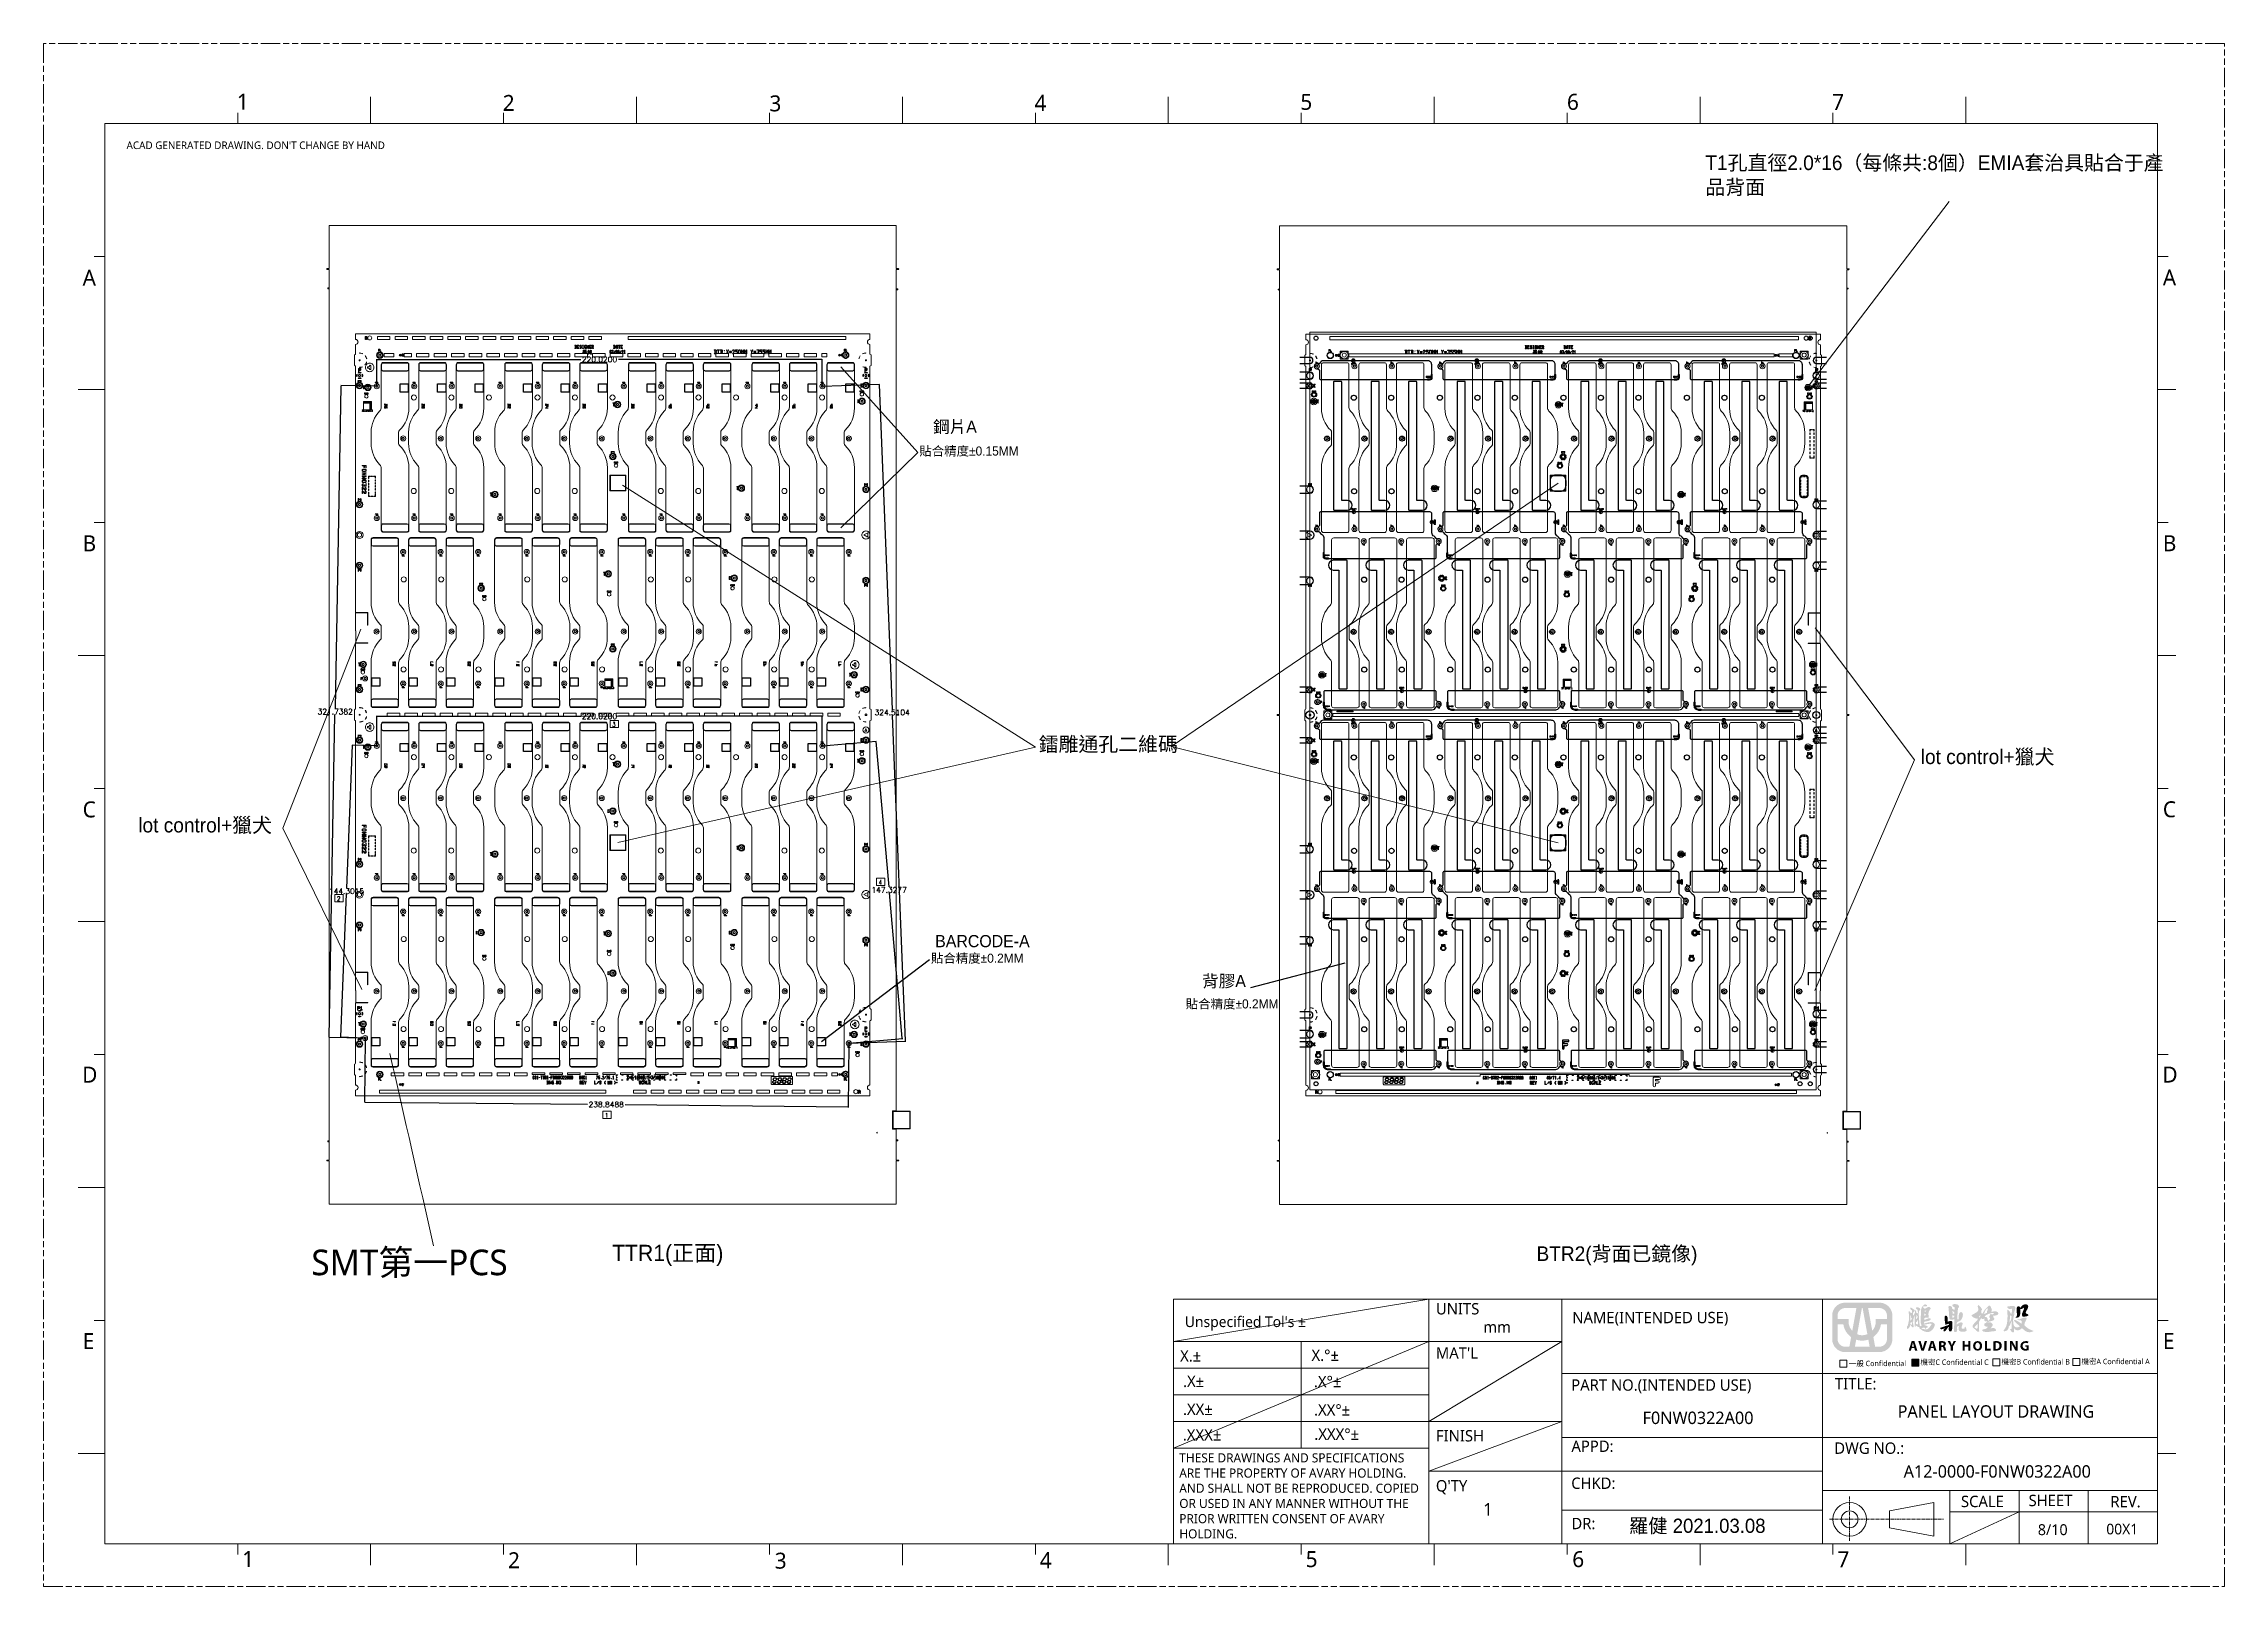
# Model space of a CAD drawing. Extents: x 2864 to 3941, y 2420 to 3182.
import ezdxf
from ezdxf.enums import TextEntityAlignment as Align

# ---------------------------------------------------------------- set-up
doc = ezdxf.new("R2010")
doc.units = 0
doc.linetypes.add('CENTER', pattern=[50.8, 31.75, -6.35, 6.35, -6.35])
doc.linetypes.add('PHANTOM', pattern=[29.5, 9.5, -1.5, 3, -1.5, 3, -1.5, 9.5])
doc.layers.get('0').update_dxf_attribs({"lineweight": 0})
doc.layers.get('Defpoints').update_dxf_attribs({"lineweight": 0})
doc.layers.add('0PAPERF', color=2, linetype='PHANTOM', lineweight=0, plot=False)
for name, color, linetype in [('barcodea-t_layer0', 1, 'Continuous'), ('emia-b-panel_layer1', 2, 'Continuous'), ('OUTLINE', 1, 'Continuous'), ('peta-b_layer0', 1, 'Continuous'), ('susa-t', 2, 'Continuous'), ('susa-t_layer1', 2, 'Continuous'), ('图层 1', 7, 'Continuous'), ('序號', 1, 'Continuous'), ('鵬鼎', 5, 'Continuous')]:
    doc.layers.add(name, color=color, linetype=linetype)
for name, color, linetype, lineweight in [('DIM', 100, 'Continuous', 15), ('EMI-T', 6, 'Continuous', 0), ('K', 1, 'Continuous', 0), ('備註', 1, 'Continuous', 0), ('尺寸線', 3, 'Continuous', 0)]:
    doc.layers.add(name, color=color, linetype=linetype, lineweight=lineweight)
doc.styles.add('SIMPLEX', font='SIMPLEX.SHX')
doc.styles.get("Standard").update_dxf_attribs({"font": 'SIMPLEX.SHX', "height": 2.7})
doc.dimstyles.get("Standard").update_dxf_attribs({"dimtxt": 6, "dimasz": 0.18, "dimexe": 0.18, "dimexo": 0.0625, "dimgap": 0.09, "dimtad": 0, "dimtih": 1, "dimtoh": 1, "dimdec": 4, "dimzin": 0, "dimdsep": 46, "dimtxsty": 'Standard', "dimcen": 0.09, "dimadec": 0, "dimazin": 0, "dimtfac": 1, "dimtdec": 4, "dimtofl": 0, "dimtmove": 0, "dimatfit": 3, "dimfxl": 0, "dimtolj": 1, "dimtzin": 0, "dimarcsym": 0})

msp = doc.modelspace()

# ---------------------------------------------------------------- texts
at = {"color": 0}
for s, insert, char_height, width, attachment_point in [('{\\fMicrosoft JhengHei|b0|i0|c136|p0;UNITS}', (3551.84978, 2560.19755), 5.6087044, 26.0883642, 1), ('{\\fMicrosoft JhengHei|b0|i0|c136|p0;NAME(INTENDED USE)}', (3619.18766, 2555.85865), 5.6087044, 110.9225779, 1), ('{\\fMicrosoft JhengHei|b0|i0|c136|p0;mm}', (3575.25094, 2551.17772), 5.6087044, 26.0883642, 1), ('{\\fMicrosoft JhengHei|b0|i0|c136|p0;X.%%P}', (3425.5663, 2536.93771), 5.6087044, 26.0883642, 1), ('{\\fMicrosoft JhengHei|b0|i0|c136|p0;X.%%D%%P}', (3490.4286, 2537.24376), 5.6087044, 26.0883642, 1), ("{\\fMicrosoft JhengHei|b0|i0|c136|p0;MAT'L}", (3551.82621, 2538.37877), 5.6087044, 26.0883642, 1), ('{\\fMicrosoft JhengHei|b0|i0|c136|p0;.X%%P}', (3427.02949, 2524.37706), 5.6087044, 9.5297475, 1), ('{\\fMicrosoft JhengHei|b0|i0|c136|p0;.X%%D%%P}', (3491.64256, 2524.2611), 5.6087044, 26.0883642, 1), ('{\\fMicrosoft JhengHei|b0|i0|c136|p0;PART NO.(INTENDED USE)}', (3618.68166, 2522.54865), 5.6087044, 113.6721158, 1), ('{\\fMicrosoft JhengHei|b0|i0|c136|p0;TITLE:}', (3748.89783, 2523.17822), 5.6087044, 26.0883642, 1), ('{\\fMicrosoft JhengHei|b0|i0|c136|p0;.XX%%P}', (3426.98729, 2510.58418), 5.6087044, 26.0883642, 1), ('{\\fMicrosoft JhengHei|b0|i0|c136|p0;.XX%%D%%P}', (3491.69474, 2510.26367), 5.6087044, 26.0883642, 1), ('{\\fMicrosoft JhengHei|b0|i0|c136|p18;PANEL LAYOUT DRAWING}', (3828.36732, 2506.65263), 6.1364691, 358.8655046, 5), ('{\\fMicrosoft JhengHei|b0|i0|c136|p0;.XXX%%D%%P}', (3491.83848, 2498.31165), 5.6087044, 26.0883642, 1), ('{\\fMicrosoft JhengHei|b0|i0|c136|p18;\\C256;F0NW0322A00}', (3681.2722, 2503.52159), 6.1364691, 103.6298742, 5), ('{\\fMicrosoft JhengHei|b0|i0|c136|p0;.XXX%%P}', (3426.90941, 2497.96555), 5.6087044, 26.0883642, 1), ('{\\fMicrosoft JhengHei|b0|i0|c136|p0;FINISH}', (3551.89022, 2497.50715), 5.6087044, 26.0883642, 1), ('{\\fMicrosoft JhengHei|b0|i0|c136|p0;APPD:}', (3618.77383, 2492.33338), 5.6087044, 26.0883642, 1), ('{\\fMicrosoft JhengHei|b0|i0|c136|p0;DWG NO.:}', (3748.55447, 2491.39942), 5.6087044, 44.855395, 1), ('{\\fMicrosoft JhengHei|b0|i0|c136|p18;\\C256;A12-0000-F0NW0322A00}', (3829.01534, 2477.05772), 6.1364691, 103.6298742, 5), ("{\\fMicrosoft JhengHei|b0|i0|c136|p0;Q'TY}", (3551.82931, 2472.81638), 5.6087044, 19.2318069, 1), ('{\\fMicrosoft JhengHei|b0|i0|c136|p0;CHKD:}', (3618.66337, 2474.08862), 5.6087044, 26.0883642, 1), ('{\\fMicrosoft JhengHei|b0|i0|c136|p0;\\H1.244111x;SCALE} ', (3811.10236, 2465.10471), 4.5082031, 26.0756827, 1), ('{\\fMicrosoft JhengHei|b0|i0|c136|p0;SHEET}', (3844.48435, 2465.58277), 5.6087044, 28.5596404, 1), ('{\\fMicrosoft JhengHei|b0|i0|c136|p0;REV.}', (3884.87337, 2464.99573), 5.6087044, 28.5596404, 1), ('{\\fMicrosoft JhengHei|b0|i0|c136|p0;DR:}', (3618.75776, 2454.19827), 5.6087044, 26.0883642, 1), ('{\\fMicrosoft JhengHei|b0|i0|c136|p0;8/10}', (3849.04372, 2451.06719), 5.4098437, 28.5596404, 1)]:
    msp.add_mtext(s, dxfattribs=dict(at, insert=insert, char_height=char_height, width=width, attachment_point=attachment_point))
at = {"color": 2, "attachment_point": 1}
for s, insert, char_height, width in [('{\\fMicrosoft JhengHei|b0|i0|c136|p18;\\C1;一般 Confidential}', (3755.73347, 2531.72327), 2.6374606, 36.1747524), ('{\\fMicrosoft JhengHei|b0|i0|c136|p18;\\C1;\\fMicrosoft JhengHei|b0|i0|c136|p18;機密C \\fMicrosoft JhengHei|b0|i0|c136|p18;Confidential C}', (3791.11448, 2532.34707), 2.63746055, 34.444989), ('{\\fMicrosoft JhengHei|b0|i0|c136|p18;\\C1;機密B Confidential B}', (3831.12012, 2532.51661), 2.6374606, 34.444989), ('{\\fMicrosoft JhengHei|b0|i0|c136|p18;\\C1;機密A Confidential A}', (3870.6139, 2532.6894), 2.6374606, 34.444989)]:
    msp.add_mtext(s, dxfattribs=dict(at, insert=insert, char_height=char_height, width=width))
at = {"color": 3, "insert": (3425.15446, 2486.06047), "char_height": 4.5, "width": 121.4487871, "attachment_point": 1}
msp.add_mtext('{\\fMicrosoft JhengHei|b0|i0|c136|p0;THESE DRAWINGS AND SPECIFICATIONS ARE THE PROPERTY OF AVARY HOLDING. AND SHALL NOT BE REPRODUCED. COPIED OR USED IN ANY MANNER WITHOUT THE PRIOR WRITTEN CONSENT OF AVARY HOLDING.}', dxfattribs=at)
at = {"lineweight": 0, "insert": (3647.14009, 2453.79652), "char_height": 7, "width": 480.1133272, "attachment_point": 1, "style": 'SIMPLEX'}
msp.add_mtext('{\\fPMingLiU|b0|i0|c136|p2;羅健 2021.03.08}', dxfattribs=at)
at = {"layer": 'barcodea-t_layer0', "linetype": 'Continuous', "attachment_point": 1}
for s, insert, char_height, width in [('{\\fPMingLiU|b0|i0|c136|p0;BARCODE-A }', (3304.62834, 2741.84026), 6, 25.2115077), ('{\\fPMingLiU|b0|i0|c136|p0;\\C1;貼合精度%%P0.2MM}', (3302.52797, 2732.6633), 4.5, 105.7516336)]:
    msp.add_mtext(s, dxfattribs=dict(at, insert=insert, char_height=char_height, width=width))
at = {"layer": 'DIM', "char_height": 7.87644, "width": 4.7954102, "attachment_point": 1}
for s, insert in [('{\\fMicrosoft JhengHei|b0|i0|c136|p0;\\C0;1}', (2959.8385, 3157.07734)), ('{\\fMicrosoft JhengHei|b0|i0|c136|p0;\\C0;2}', (3091.1125, 3156.45329)), ('{\\fMicrosoft JhengHei|b0|i0|c136|p0;\\C0;3}', (3222.80766, 3156.24747)), ('{\\fMicrosoft JhengHei|b0|i0|c136|p0;\\C0;4}', (3353.62637, 3156.47486)), ('{\\fMicrosoft JhengHei|b0|i0|c136|p0;\\C0;5}', (3484.9345, 3157.00439)), ('{\\fMicrosoft JhengHei|b0|i0|c136|p0;\\C0;6}', (3616.56483, 3157.00439)), ('{\\fMicrosoft JhengHei|b0|i0|c136|p0;\\C0;7}', (3747.4825, 3156.94713)), ('{\\fMicrosoft JhengHei|b0|i0|c136|p0;\\C0;1}', (2962.46398, 2437.83797)), ('{\\fMicrosoft JhengHei|b0|i0|c136|p0;\\C0;2}', (3093.73798, 2437.21391)), ('{\\fMicrosoft JhengHei|b0|i0|c136|p0;\\C0;3}', (3225.43314, 2437.00809)), ('{\\fMicrosoft JhengHei|b0|i0|c136|p0;\\C0;4}', (3356.25185, 2437.23548)), ('{\\fMicrosoft JhengHei|b0|i0|c136|p0;\\C0;5}', (3487.55998, 2437.76501)), ('{\\fMicrosoft JhengHei|b0|i0|c136|p0;\\C0;6}', (3619.19031, 2437.76501)), ('{\\fMicrosoft JhengHei|b0|i0|c136|p0;\\C0;7}', (3750.10798, 2437.70776))]:
    msp.add_mtext(s, dxfattribs=dict(at, insert=insert))
at = {"layer": 'EMI-T', "insert": (3684.89742, 3126.58385), "char_height": 7.2, "width": 226.0028897, "attachment_point": 1}
msp.add_mtext('{\\fPMingLiU|b0|i0|c136|p18;T1孔直徑2.0*16（每條共:8個）EMIA套治具貼合于產品背面}', dxfattribs=at)
at = {"layer": 'OUTLINE', "linetype": 'Continuous', "lineweight": 0, "attachment_point": 1}
for s, insert, char_height, width in [("{\\fMicrosoft JhengHei|b0|i0|c136|p0;\\C3;ACAD GENERATED DRAWING. DON'T CHANGE BY HAND}", (2905.38015, 3133.49856), 3.75, 146.8436368), ('{\\fMicrosoft JhengHei|b0|i0|c136|p0;\\C0;00X1}', (3882.8461, 2451.28488), 5.25, 12.7254831)]:
    msp.add_mtext(s, dxfattribs=dict(at, insert=insert, char_height=char_height, width=width))
at = {"layer": 'peta-b_layer0', "color": 1, "linetype": 'Continuous', "attachment_point": 1}
for s, insert, char_height, width in [('{\\fPMingLiU|b0|i0|c136|p0;背膠A}', (3436.4392, 2722.14448), 6, 70.354176), ('{\\fPMingLiU|b0|i0|c136|p0;貼合精度%%P0.2MM}', (3428.3494, 2710.11454), 4.5, 69.9612897)]:
    msp.add_mtext(s, dxfattribs=dict(at, insert=insert, char_height=char_height, width=width))
at = {"layer": 'susa-t', "linetype": 'Continuous', "insert": (3303.59067, 2995.70062), "char_height": 6, "width": 25.2115077, "attachment_point": 1}
msp.add_mtext('{\\fPMingLiU|b0|i0|c136|p0;鋼片A }', dxfattribs=at)
at = {"layer": '備註', "linetype": 'Continuous', "attachment_point": 1}
for s, insert, char_height, width in [('{\\fPMingLiU|b0|i0|c136|p0;\\C2;貼合精度%%P0.15MM}', (3296.801, 2982.97116), 4.5, 105.7516336), ('{\\f新細明體|b0|i0|c136|p18;鐳雕通孔二維碼}', (3355.73194, 2839.65969), 7.2, 73.2731194), ('{\\fMicrosoft JhengHei|b0|i0|c136|p0;SMT第一PCS}', (2996.62385, 2586.57835), 12.6291927, 154.8641853), ('{\\fPMingLiU-ExtB|b0|i0|c136|p0;TTR1(\\f新細明體|b0|i0|c136|p18;正面\\fPMingLiU-ExtB|b0|i0|c136|p0;)}', (3145.09431, 2588.95267), 8, 182.3463892), ('{\\fPMingLiU|b0|i0|c136|p0;BTR2(背面已鏡像)}', (3601.5301, 2588.18267), 7.2, 138.1559076)]:
    msp.add_mtext(s, dxfattribs=dict(at, insert=insert, char_height=char_height, width=width))
at = {"layer": '備註', "char_height": 7.2, "width": 155.5081679, "attachment_point": 1}
for insert in [(3791.25453, 2833.41854), (2911.17598, 2799.66835)]:
    msp.add_mtext('{\\fPMingLiU|b0|i0|c136|p18;lot control+獵犬}', dxfattribs=dict(at, insert=insert))
at = {"layer": '備註', "color": 2, "lineweight": 0, "ltscale": 2, "insert": (3427.90154, 2553.60875), "char_height": 5.25096, "attachment_point": 1}
msp.add_mtext("{\\fMicrosoft JhengHei|b0|i0|c136|p0;\\C0;Unspecified Tol's %%P}", dxfattribs=at)
at = {"layer": '序號', "width": 0.8}
for s, p in [('3', (3145.99224, 2845.73119)), ('4', (3277.51105, 2767.89755)), ('2', (3010.1353, 2759.75794)), ('1', (3142.36875, 2652.85527))]:
    msp.add_text(s, height=2.268, dxfattribs=at).set_placement(p, align=Align.MIDDLE_CENTER)
at = {"layer": '鵬鼎', "char_height": 7.87644, "width": 14.8568792, "attachment_point": 1}
for s, insert in [('{\\fMicrosoft JhengHei|b0|i0|c136|p0;\\C0;A}', (2883.69958, 3070.25353)), ('{\\fMicrosoft JhengHei|b0|i0|c136|p0;\\C0;A}', (3910.7722, 3070.30044)), ('{\\fMicrosoft JhengHei|b0|i0|c136|p0;\\C0;B}', (2883.69958, 2939.10756)), ('{\\fMicrosoft JhengHei|b0|i0|c136|p0;\\C0;B}', (3910.7722, 2939.15447)), ('{\\fMicrosoft JhengHei|b0|i0|c136|p0;\\C0;C}', (2883.69958, 2807.79462)), ('{\\fMicrosoft JhengHei|b0|i0|c136|p0;\\C0;C}', (3910.7722, 2807.84154)), ('{\\fMicrosoft JhengHei|b0|i0|c136|p0;\\C0;D}', (2883.4997, 2676.85223)), ('{\\fMicrosoft JhengHei|b0|i0|c136|p0;\\C0;D}', (3910.57232, 2676.89914)), ('{\\fMicrosoft JhengHei|b0|i0|c136|p0;\\C0;E}', (2883.72222, 2545.36278)), ('{\\fMicrosoft JhengHei|b0|i0|c136|p0;\\C0;E}', (3910.79484, 2545.40969))]:
    msp.add_mtext(s, dxfattribs=dict(at, insert=insert))
at = {"layer": '鵬鼎', "color": 0, "insert": (3575.21594, 2461.46664), "char_height": 6.1364691, "width": 6.0755719, "attachment_point": 1}
msp.add_mtext('{\\fMicrosoft JhengHei|b0|i0|c136|p0;1}', dxfattribs=at)

# ---------------------------------------------------------------- blocks, each defined once
blk = doc.blocks.new('6')
at = {"layer": '图层 1', "true_color": 0xf50613}
h = blk.add_hatch(color=1, dxfattribs=at)
h.dxf.hatch_style = 2
edge = h.paths.add_edge_path()
edge.add_spline(control_points=[(-0.84, 7.1), (-0.84, 7.1), (0.89, -2.45), (0.89, -2.45), (0.31, -2.7), (-0.33, -2.83), (-1.01, -2.83), (-1.66, -2.83), (-2.28, -2.71), (-2.84, -2.48), (-2.84, -2.48), (-1.11, 7.1), (-1.11, 7.1), (-1.11, 7.1), (-0.84, 7.1), (-0.84, 7.1)], knot_values=[0, 0, 0, 0, 1, 1, 1, 2, 2, 2, 3, 3, 3, 4, 4, 4, 5, 5, 5, 5], degree=3, periodic=1)
edge = h.paths.add_edge_path()
edge.add_spline(control_points=[(5.31, 9.08), (5.31, 9.08), (-7.25, 9.08), (-7.25, 9.08), (-9.86, 9.08), (-11.98, 6.96), (-11.98, 4.35), (-11.98, 4.35), (-11.98, -4.27), (-11.98, -4.27), (-11.98, -6.88), (-9.86, -9), (-7.25, -9), (-7.25, -9), (5.31, -9), (5.31, -9), (7.91, -9), (10.04, -6.88), (10.04, -4.27), (10.04, -4.27), (10.04, 4.35), (10.04, 4.35), (10.04, 6.96), (7.91, 9.08), (5.31, 9.08)], knot_values=[0, 0, 0, 0, 0.352778, 0.352778, 0.352778, 0.705556, 0.705556, 0.705556, 1.058334, 1.058334, 1.058334, 1.411112, 1.411112, 1.411112, 1.76389, 1.76389, 1.76389, 2.116668, 2.116668, 2.116668, 2.469446, 2.469446, 2.469446, 2.822224, 2.822224, 2.822224, 2.822224], degree=3, periodic=0)
edge.add_line((5.31, 9.08), (5.31, 9.08))
edge = h.paths.add_edge_path()
edge.add_spline(control_points=[(8.06, 4.35), (8.06, 4.35), (8.06, 3.12), (8.06, 3.12), (8.06, 3.12), (3.96, 3.12), (3.96, 3.12), (3.96, 3.12), (3.96, 2.13), (3.96, 2.13), (3.96, 0.86), (3.47, -0.31), (2.68, -1.19), (2.68, -1.19), (1.17, 7.1), (1.17, 7.1), (1.17, 7.1), (5.31, 7.1), (5.31, 7.1), (6.82, 7.1), (8.06, 5.87), (8.06, 4.35)], knot_values=[0, 0, 0, 0, 0.352778, 0.352778, 0.352778, 0.705556, 0.705556, 0.705556, 1.058334, 1.058334, 1.058334, 1.411112, 1.411112, 1.411112, 1.76389, 1.76389, 1.76389, 2.116668, 2.116668, 2.116668, 2.469446, 2.469446, 2.469446, 2.469446], degree=3, periodic=0)
edge.add_line((8.06, 4.35), (8.06, 4.35))
edge = h.paths.add_edge_path()
edge.add_spline(control_points=[(-1.01, -4.81), (-0.22, -4.81), (0.54, -4.67), (1.25, -4.43), (1.25, -4.43), (1.72, -7.02), (1.72, -7.02), (1.72, -7.02), (-3.67, -7.02), (-3.67, -7.02), (-3.67, -7.02), (-3.2, -4.45), (-3.2, -4.45), (-2.51, -4.68), (-1.78, -4.81), (-1.01, -4.81)], knot_values=[0, 0, 0, 0, 0.352778, 0.352778, 0.352778, 0.705556, 0.705556, 0.705556, 1.058334, 1.058334, 1.058334, 1.411112, 1.411112, 1.411112, 1.76389, 1.76389, 1.76389, 1.76389], degree=3, periodic=0)
edge.add_line((-1.01, -4.81), (-1.01, -4.81))
edge = h.paths.add_edge_path()
edge.add_spline(control_points=[(-7.25, 7.1), (-7.25, 7.1), (-3.12, 7.1), (-3.12, 7.1), (-3.12, 7.1), (-4.63, -1.25), (-4.63, -1.25), (-5.46, -0.37), (-5.98, 0.82), (-5.98, 2.13), (-5.98, 2.13), (-5.98, 3.12), (-5.98, 3.12), (-5.98, 3.12), (-10, 3.12), (-10, 3.12), (-10, 3.12), (-10, 4.35), (-10, 4.35), (-10, 5.87), (-8.77, 7.1), (-7.25, 7.1)], knot_values=[0, 0, 0, 0, 0.352778, 0.352778, 0.352778, 0.705556, 0.705556, 0.705556, 1.058334, 1.058334, 1.058334, 1.411112, 1.411112, 1.411112, 1.76389, 1.76389, 1.76389, 2.116668, 2.116668, 2.116668, 2.469446, 2.469446, 2.469446, 2.469446], degree=3, periodic=0)
edge.add_line((-7.25, 7.1), (-7.25, 7.1))
edge = h.paths.add_edge_path()
edge.add_spline(control_points=[(-10, -4.27), (-10, -4.27), (-10, 1.14), (-10, 1.14), (-10, 1.14), (-7.89, 1.14), (-7.89, 1.14), (-7.61, -0.77), (-6.55, -2.44), (-5.04, -3.52), (-5.04, -3.52), (-5.68, -7.02), (-5.68, -7.02), (-5.68, -7.02), (-7.25, -7.02), (-7.25, -7.02), (-8.77, -7.02), (-10, -5.79), (-10, -4.27)], knot_values=[0, 0, 0, 0, 0.352778, 0.352778, 0.352778, 0.705556, 0.705556, 0.705556, 1.058334, 1.058334, 1.058334, 1.411112, 1.411112, 1.411112, 1.76389, 1.76389, 1.76389, 2.116668, 2.116668, 2.116668, 2.116668], degree=3, periodic=0)
edge.add_line((-10, -4.27), (-10, -4.27))
edge = h.paths.add_edge_path()
edge.add_spline(control_points=[(5.31, -7.02), (5.31, -7.02), (3.73, -7.02), (3.73, -7.02), (3.73, -7.02), (3.09, -3.47), (3.09, -3.47), (4.56, -2.39), (5.6, -0.75), (5.87, 1.14), (5.87, 1.14), (8.06, 1.14), (8.06, 1.14), (8.06, 1.14), (8.06, -4.27), (8.06, -4.27), (8.06, -5.79), (6.82, -7.02), (5.31, -7.02)], knot_values=[0, 0, 0, 0, 0.352778, 0.352778, 0.352778, 0.705556, 0.705556, 0.705556, 1.058334, 1.058334, 1.058334, 1.411112, 1.411112, 1.411112, 1.76389, 1.76389, 1.76389, 2.116668, 2.116668, 2.116668, 2.116668], degree=3, periodic=0)
edge.add_line((5.31, -7.02), (5.31, -7.02))
at = {"layer": '图层 1', "true_color": 0x000099}
h = blk.add_hatch(color=174, dxfattribs=at)
h.dxf.hatch_style = 2
edge = h.paths.add_edge_path()
edge.add_spline(control_points=[(21.7, 4.45), (21.7, 4.45), (21.7, 4.7), (21.7, 4.7), (21.7, 4.7), (21.7, 4.95), (21.7, 4.95), (21.7, 4.95), (21.7, 5.15), (21.7, 5.15), (21.73, 5.12), (21.77, 5.09), (21.81, 5.06), (21.86, 5.03), (21.91, 5.01), (21.97, 5.01), (22.03, 4.98), (22.09, 4.97), (22.13, 4.97), (22.13, 4.97), (22.24, 4.97), (22.24, 4.97), (22.24, 4.97), (22.24, 4.88), (22.24, 4.88), (22.24, 4.88), (22.24, 4.74), (22.24, 4.74), (22.24, 4.74), (22.24, 4.61), (22.24, 4.61), (22.24, 4.61), (22.24, 4.52), (22.24, 4.52), (22.24, 4.52), (22.2, 4.52), (22.2, 4.52), (22.14, 4.49), (22.08, 4.44), (22.02, 4.38), (21.93, 4.35), (21.82, 4.31), (21.7, 4.25), (21.7, 4.25), (21.7, 4.45), (21.7, 4.45)], knot_values=[0, 0, 0, 0, 1, 1, 1, 2, 2, 2, 3, 3, 3, 4, 4, 4, 5, 5, 5, 6, 6, 6, 7, 7, 7, 8, 8, 8, 9, 9, 9, 10, 10, 10, 11, 11, 11, 12, 12, 12, 13, 13, 13, 14, 14, 14, 15, 15, 15, 15], degree=3, periodic=1)
edge = h.paths.add_edge_path()
edge.add_spline(control_points=[(16.6, 4.04), (16.6, 4.21), (16.61, 4.34), (16.64, 4.43), (16.67, 4.46), (16.72, 4.44), (16.78, 4.38), (16.81, 4.35), (16.84, 4.28), (16.87, 4.16), (16.87, 4.16), (16.87, 3.88), (16.87, 3.88), (16.84, 3.82), (16.82, 3.78), (16.82, 3.75), (16.82, 3.63), (16.81, 3.52), (16.8, 3.43), (16.78, 3.34), (16.81, 3.32), (16.87, 3.36), (16.93, 3.41), (16.99, 3.46), (17.05, 3.52), (17.11, 3.58), (17.17, 3.63), (17.23, 3.66), (17.23, 3.66), (17.23, 3.59), (17.23, 3.59), (17.23, 3.59), (17.23, 3.5), (17.23, 3.5), (17.23, 3.5), (17.23, 3.39), (17.23, 3.39), (17.23, 3.39), (17.23, 3.3), (17.23, 3.3), (17.17, 3.27), (17.12, 3.22), (17.09, 3.16), (17.06, 3.07), (17.03, 2.97), (16.98, 2.85), (16.93, 2.72), (16.88, 2.63), (16.82, 2.57), (16.79, 2.48), (16.76, 2.42), (16.73, 2.39), (16.7, 2.48), (16.67, 2.61), (16.64, 2.78), (16.61, 2.94), (16.6, 3.15), (16.6, 3.41), (16.6, 3.41), (16.6, 4.04), (16.6, 4.04)], knot_values=[0, 0, 0, 0, 1, 1, 1, 2, 2, 2, 3, 3, 3, 4, 4, 4, 5, 5, 5, 6, 6, 6, 7, 7, 7, 8, 8, 8, 9, 9, 9, 10, 10, 10, 11, 11, 11, 12, 12, 12, 13, 13, 13, 14, 14, 14, 15, 15, 15, 16, 16, 16, 17, 17, 17, 18, 18, 18, 19, 19, 19, 20, 20, 20, 20], degree=3, periodic=1)
edge = h.paths.add_edge_path()
edge.add_spline(control_points=[(18.72, 4.06), (18.72, 4.34), (18.74, 4.49), (18.79, 4.52), (18.83, 4.55), (18.88, 4.49), (18.95, 4.34), (18.91, 4.19), (18.88, 4.04), (18.85, 3.91), (18.82, 3.77), (18.84, 3.7), (18.9, 3.7), (18.93, 3.73), (18.99, 3.79), (19.08, 3.88), (19.17, 3.97), (19.25, 4.05), (19.31, 4.11), (19.31, 4.11), (19.31, 4.06), (19.31, 4.06), (19.31, 4.06), (19.35, 4.02), (19.35, 4.02), (19.35, 4.02), (19.35, 3.97), (19.35, 3.97), (19.35, 3.97), (19.4, 3.93), (19.4, 3.93), (19.37, 3.9), (19.33, 3.84), (19.28, 3.75), (19.24, 3.66), (19.17, 3.55), (19.08, 3.43), (18.99, 3.31), (18.92, 3.22), (18.88, 3.16), (18.83, 3.1), (18.78, 3.07), (18.72, 3.07), (18.72, 3.07), (18.72, 4.06), (18.72, 4.06)], knot_values=[0, 0, 0, 0, 1, 1, 1, 2, 2, 2, 3, 3, 3, 4, 4, 4, 5, 5, 5, 6, 6, 6, 7, 7, 7, 8, 8, 8, 9, 9, 9, 10, 10, 10, 11, 11, 11, 12, 12, 12, 13, 13, 13, 14, 14, 14, 15, 15, 15, 15], degree=3, periodic=1)
edge = h.paths.add_edge_path()
edge.add_spline(control_points=[(25.27, 1.54), (25.12, 1.71), (24.91, 1.84), (24.64, 1.9), (24.34, 1.96), (24.07, 1.97), (23.83, 1.94), (23.58, 1.91), (23.37, 1.88), (23.19, 1.85), (22.76, 1.72), (22.15, 1.58), (22.15, 1.58), (22.12, 1.58), (22.09, 1.57), (22.04, 1.56), (22, 1.54), (21.94, 1.53), (21.88, 1.51), (21.82, 1.5), (21.77, 1.48), (21.72, 1.47), (21.68, 1.45), (21.64, 1.43), (21.61, 1.4), (21.61, 1.4), (21.61, 1.56), (21.61, 1.56), (21.61, 1.56), (21.61, 1.76), (21.61, 1.76), (21.64, 1.82), (21.66, 1.88), (21.68, 1.94), (21.69, 2), (21.7, 2.06), (21.7, 2.12), (21.7, 2.12), (21.79, 2.12), (21.79, 2.12), (21.82, 2.12), (21.87, 2.13), (21.93, 2.14), (21.99, 2.16), (22.04, 2.17), (22.09, 2.17), (22.11, 2.17), (22.12, 2.17), (22.14, 2.18), (22.14, 2.18), (22.15, 2.21), (22.15, 2.21), (22.15, 2.21), (22.53, 2.26), (22.68, 2.29), (22.84, 2.32), (23.19, 2.39), (23.19, 2.39), (23.37, 2.45), (23.56, 2.54), (23.76, 2.66), (23.95, 2.79), (24.07, 2.92), (24.1, 3.07), (24.16, 3.19), (24.08, 3.28), (23.87, 3.34), (23.71, 3.36), (23.53, 3.37), (23.35, 3.38), (23.14, 3.36), (22.94, 3.21), (22.75, 3.14), (22.55, 3.06), (22.15, 2.89), (22.15, 2.89), (22.09, 2.89), (22.03, 2.88), (21.97, 2.85), (21.91, 2.81), (21.86, 2.79), (21.81, 2.75), (21.77, 2.72), (21.73, 2.71), (21.7, 2.71), (21.7, 2.71), (21.7, 2.87), (21.7, 2.87), (21.7, 2.87), (21.7, 3.09), (21.7, 3.09), (21.7, 3.09), (21.7, 3.34), (21.7, 3.34), (21.7, 3.34), (21.7, 3.48), (21.7, 3.48), (21.7, 3.48), (22.36, 3.6), (22.6, 3.61), (22.84, 3.62), (22.93, 3.53), (23.04, 3.53), (23.15, 3.53), (23.26, 3.61), (23.26, 3.61), (23.28, 3.73), (23.3, 3.88), (23.33, 4.04), (23.36, 4.21), (23.36, 4.34), (23.33, 4.43), (23.3, 4.49), (23.25, 4.52), (23.19, 4.52), (23.19, 4.64), (23.21, 4.8), (23.24, 5.01), (23.24, 5.22), (23.28, 5.47), (23.37, 5.76), (23.46, 6.05), (23.57, 6.27), (23.69, 6.44), (23.81, 6.6), (23.92, 6.7), (24.01, 6.73), (24.07, 6.76), (24.1, 6.84), (24.1, 6.96), (24.07, 7.08), (23.96, 7.21), (23.78, 7.36), (23.6, 7.51), (23.42, 7.57), (23.24, 7.54), (23.06, 7.51), (22.92, 7.44), (22.83, 7.32), (22.8, 7.29), (22.76, 7.26), (22.7, 7.23), (22.61, 7.2), (22.5, 7.14), (22.38, 7.05), (22.23, 6.99), (22.12, 6.94), (22.06, 6.89), (22, 6.84), (21.97, 6.81), (21.97, 6.78), (21.97, 6.81), (21.93, 6.84), (21.84, 6.89), (21.75, 6.94), (21.63, 7.02), (21.48, 7.14), (21.32, 7.26), (21.25, 7.37), (21.25, 7.48), (21.25, 7.58), (21.3, 7.66), (21.39, 7.73), (21.45, 7.75), (21.52, 7.77), (21.61, 7.77), (21.67, 7.77), (21.77, 7.75), (21.91, 7.73), (22.04, 7.69), (22.16, 7.68), (22.27, 7.68), (22.37, 7.68), (22.47, 7.69), (22.56, 7.73), (22.65, 7.82), (22.7, 7.92), (22.7, 8.04), (22.7, 8.16), (22.59, 8.27), (22.38, 8.36), (22.2, 8.42), (22.02, 8.43), (21.84, 8.4), (21.66, 8.37), (21.54, 8.31), (21.48, 8.22), (21.3, 8.04), (21.12, 7.83), (20.96, 7.59), (20.79, 7.35), (20.67, 7.07), (20.59, 6.75), (20.52, 6.44), (20.48, 6.13), (20.48, 5.83), (20.48, 5.83), (20.48, 4.97), (20.48, 4.97), (20.48, 4.88), (20.47, 4.65), (20.44, 4.29), (20.41, 3.93), (20.39, 3.43), (20.39, 2.8), (20.36, 2.2), (20.39, 1.73), (20.48, 1.4), (20.54, 1.08), (20.63, 0.88), (20.74, 0.82), (20.81, 0.78), (20.86, 0.76), (20.86, 0.76), (20.62, 0.74), (20.13, 0.41), (20.13, 0.41), (20.13, 0.41), (20.08, 0.57), (20.08, 0.63), (20.04, 0.78), (20, 1.11), (19.94, 1.6), (19.88, 2.1), (19.82, 2.75), (19.76, 3.57), (19.7, 4.38), (19.68, 5), (19.71, 5.42), (19.74, 5.84), (19.8, 6.1), (19.89, 6.19), (20.13, 6.28), (20.26, 6.44), (20.26, 6.66), (20.26, 6.89), (20.08, 7.08), (19.74, 7.25), (19.39, 7.42), (19.12, 7.47), (18.92, 7.41), (18.73, 7.35), (18.64, 7.23), (18.67, 7.05), (18.7, 7.02), (18.73, 6.97), (18.74, 6.91), (18.76, 6.85), (18.81, 6.79), (18.9, 6.73), (18.96, 6.64), (19.02, 6.58), (19.08, 6.55), (19.17, 6.49), (19.25, 6.44), (19.31, 6.42), (19.31, 6.35), (19.31, 6.27), (19.33, 6.17), (19.34, 6.06), (19.35, 5.93), (19.35, 5.78), (19.35, 5.63), (19.36, 5.5), (19.37, 5.4), (19.39, 5.29), (19.4, 5.21), (19.4, 5.15), (19.31, 5.18), (19.22, 5.21), (19.13, 5.24), (19.13, 5.24), (18.85, 5.24), (18.85, 5.24), (18.82, 5.3), (18.8, 5.37), (18.79, 5.44), (18.77, 5.52), (18.76, 5.62), (18.74, 5.74), (18.73, 5.86), (18.7, 5.96), (18.65, 6.05), (18.61, 6.14), (18.57, 6.23), (18.54, 6.33), (18.51, 6.35), (18.49, 6.37), (18.47, 6.37), (18.46, 6.37), (18.43, 6.33), (18.4, 6.23), (18.37, 6.14), (18.36, 6.02), (18.36, 5.87), (18.36, 5.87), (18.36, 5.51), (18.36, 5.51), (18.24, 5.3), (18.13, 5.09), (18.04, 4.88), (17.92, 4.67), (17.8, 4.44), (17.68, 4.2), (17.68, 4.26), (17.67, 4.34), (17.66, 4.45), (17.64, 4.55), (17.63, 4.67), (17.63, 4.81), (17.63, 4.95), (17.63, 5.06), (17.61, 5.15), (17.6, 5.24), (17.59, 5.33), (17.59, 5.42), (17.68, 5.48), (17.79, 5.57), (17.91, 5.69), (18.03, 5.81), (18.12, 5.95), (18.18, 6.1), (18.24, 6.25), (18.21, 6.37), (18.09, 6.46), (17.97, 6.55), (17.83, 6.63), (17.68, 6.69), (17.44, 6.93), (17.2, 7.1), (16.96, 7.21), (16.72, 7.31), (16.58, 7.28), (16.55, 7.12), (16.52, 6.95), (16.58, 6.78), (16.73, 6.6), (16.88, 6.42), (17.05, 6.31), (17.23, 6.28), (17.23, 6.28), (17.23, 6.05), (17.23, 6.05), (17.23, 6.05), (17.23, 5.74), (17.23, 5.74), (17.23, 5.74), (17.23, 5.42), (17.23, 5.42), (17.23, 5.42), (17.23, 5.26), (17.23, 5.26), (17.23, 5.25), (17.21, 5.25), (17.16, 5.29), (17.12, 5.31), (17.05, 5.34), (16.96, 5.35), (16.87, 5.37), (16.76, 5.39), (16.64, 5.42), (16.61, 5.45), (16.58, 5.5), (16.55, 5.56), (16.52, 5.59), (16.49, 5.63), (16.46, 5.69), (16.4, 5.75), (16.35, 5.81), (16.32, 5.87), (16.29, 5.9), (16.26, 5.93), (16.23, 5.96), (16.14, 5.99), (16.08, 5.95), (16.05, 5.83), (16.02, 5.68), (16.02, 5.44), (16.05, 5.1), (16.08, 4.77), (16.11, 4.41), (16.14, 4.02), (16.14, 4.02), (16.14, 3.25), (16.14, 3.25), (16.11, 2.95), (16.07, 2.59), (16.01, 2.17), (15.92, 1.75), (15.84, 1.38), (15.78, 1.08), (15.69, 0.78), (15.63, 0.56), (15.6, 0.4), (15.57, 0.4), (15.55, 0.42), (15.53, 0.45), (15.52, 0.48), (15.5, 0.51), (15.47, 0.54), (15.44, 0.48), (15.42, 0.43), (15.42, 0.4), (15.36, 0.13), (15.35, -0.09), (15.38, -0.27), (15.41, -0.48), (15.51, -0.56), (15.69, -0.5), (15.87, -0.44), (16.04, -0.3), (16.19, -0.09), (16.31, 0.12), (16.4, 0.3), (16.46, 0.45), (16.46, 0.45), (16.46, 0.54), (16.46, 0.54), (16.46, 0.57), (16.48, 0.63), (16.51, 0.72), (16.51, 0.78), (16.51, 0.84), (16.53, 0.9), (16.54, 0.96), (16.55, 1.02), (16.55, 1.08), (16.58, 1.02), (16.64, 0.92), (16.73, 0.79), (16.82, 0.65), (16.94, 0.5), (17.09, 0.34), (17.24, 0.17), (17.38, 0.07), (17.5, 0.04), (17.62, 0.01), (17.71, 0.04), (17.77, 0.13), (17.8, 0.13), (17.83, 0.16), (17.86, 0.22), (17.86, 0.22), (17.86, 0.4), (17.86, 0.4), (17.89, 0.47), (17.89, 0.54), (17.86, 0.63), (17.83, 0.69), (17.8, 0.75), (17.77, 0.81), (17.71, 0.93), (17.66, 1.16), (17.63, 1.49), (17.6, 1.79), (17.63, 2.2), (17.7, 2.71), (17.78, 3.22), (17.88, 3.64), (18, 3.97), (18.09, 4.28), (18.18, 4.49), (18.27, 4.61), (18.24, 4.49), (18.22, 4.35), (18.22, 4.2), (18.22, 4.2), (18.22, 3.7), (18.22, 3.7), (18.22, 3.7), (18.22, 3.21), (18.22, 3.21), (18.22, 3.06), (18.22, 2.88), (18.2, 2.66), (18.18, 2.45), (18.18, 2.21), (18.18, 1.92), (18.18, 1.92), (18.18, 1.17), (18.18, 1.17), (18.18, 0.96), (18.18, 0.79), (18.2, 0.65), (18.22, 0.52), (18.25, 0.4), (18.31, 0.31), (18.37, 0.22), (18.43, 0.21), (18.49, 0.27), (18.55, 0.3), (18.58, 0.38), (18.58, 0.5), (18.58, 0.62), (18.57, 0.72), (18.54, 0.81), (18.63, 0.78), (18.72, 0.72), (18.81, 0.63), (18.9, 0.54), (19.02, 0.45), (19.17, 0.36), (19.29, 0.27), (19.41, 0.21), (19.53, 0.18), (19.65, 0.15), (19.77, 0.13), (19.89, 0.13), (19.83, 0.01), (19.82, -0.09), (19.85, -0.18), (19.9, -0.29), (20.01, -0.39), (20.18, -0.5), (20.18, -0.5), (20.18, -0.5), (20.19, -0.5), (20.41, -0.67), (20.77, -0.88), (20.91, -1), (20.94, -1.02), (20.98, -1.04), (21.02, -1.07), (21.02, -1.08), (21.02, -1.08), (21.02, -1.09), (21.08, -1.12), (21.16, -1.16), (21.25, -1.22), (21.34, -1.25), (21.45, -1.3), (21.57, -1.36), (21.9, -1.51), (22.29, -1.61), (22.74, -1.67), (23.19, -1.7), (23.66, -1.57), (24.14, -1.27), (24.59, -0.94), (24.93, -0.56), (25.16, -0.14), (25.38, 0.29), (25.53, 0.66), (25.59, 0.99), (25.53, 1.17), (25.42, 1.35), (25.27, 1.54)], knot_values=[0, 0, 0, 0, 0.352778, 0.352778, 0.352778, 0.705556, 0.705556, 0.705556, 1.058334, 1.058334, 1.058334, 1.411112, 1.411112, 1.411112, 1.76389, 1.76389, 1.76389, 2.116668, 2.116668, 2.116668, 2.469446, 2.469446, 2.469446, 2.822224, 2.822224, 2.822224, 3.175002, 3.175002, 3.175002, 3.52778, 3.52778, 3.52778, 3.880558, 3.880558, 3.880558, 4.233336, 4.233336, 4.233336, 4.586114, 4.586114, 4.586114, 4.938892, 4.938892, 4.938892, 5.29167, 5.29167, 5.29167, 5.644448, 5.644448, 5.644448, 5.997226, 5.997226, 5.997226, 6.350004, 6.350004, 6.350004, 6.702782, 6.702782, 6.702782, 7.05556, 7.05556, 7.05556, 7.408338, 7.408338, 7.408338, 7.761116, 7.761116, 7.761116, 8.113894, 8.113894, 8.113894, 8.466672, 8.466672, 8.466672, 8.81945, 8.81945, 8.81945, 9.172228, 9.172228, 9.172228, 9.525006, 9.525006, 9.525006, 9.877784, 9.877784, 9.877784, 10.230562, 10.230562, 10.230562, 10.58334, 10.58334, 10.58334, 10.936118, 10.936118, 10.936118, 11.288896, 11.288896, 11.288896, 11.641674, 11.641674, 11.641674, 11.994452, 11.994452, 11.994452, 12.34723, 12.34723, 12.34723, 12.700008, 12.700008, 12.700008, 13.052786, 13.052786, 13.052786, 13.405564, 13.405564, 13.405564, 13.758342, 13.758342, 13.758342, 14.11112, 14.11112, 14.11112, 14.463898, 14.463898, 14.463898, 14.816676, 14.816676, 14.816676, 15.169454, 15.169454, 15.169454, 15.522232, 15.522232, 15.522232, 15.87501, 15.87501, 15.87501, 16.227788, 16.227788, 16.227788, 16.580566, 16.580566, 16.580566, 16.933344, 16.933344, 16.933344, 17.286123, 17.286123, 17.286123, 17.638901, 17.638901, 17.638901, 17.991679, 17.991679, 17.991679, 18.344457, 18.344457, 18.344457, 18.697235, 18.697235, 18.697235, 19.050013, 19.050013, 19.050013, 19.402791, 19.402791, 19.402791, 19.755569, 19.755569, 19.755569, 20.108347, 20.108347, 20.108347, 20.461125, 20.461125, 20.461125, 20.813903, 20.813903, 20.813903, 21.166681, 21.166681, 21.166681, 21.519459, 21.519459, 21.519459, 21.872237, 21.872237, 21.872237, 22.225015, 22.225015, 22.225015, 22.577793, 22.577793, 22.577793, 22.930571, 22.930571, 22.930571, 23.283349, 23.283349, 23.283349, 23.636127, 23.636127, 23.636127, 23.988905, 23.988905, 23.988905, 24.341683, 24.341683, 24.341683, 24.694461, 24.694461, 24.694461, 25.047239, 25.047239, 25.047239, 25.400017, 25.400017, 25.400017, 25.752795, 25.752795, 25.752795, 26.105573, 26.105573, 26.105573, 26.458351, 26.458351, 26.458351, 26.811129, 26.811129, 26.811129, 27.163907, 27.163907, 27.163907, 27.516685, 27.516685, 27.516685, 27.869463, 27.869463, 27.869463, 28.222241, 28.222241, 28.222241, 28.575019, 28.575019, 28.575019, 28.927797, 28.927797, 28.927797, 29.280575, 29.280575, 29.280575, 29.633353, 29.633353, 29.633353, 29.986131, 29.986131, 29.986131, 30.338909, 30.338909, 30.338909, 30.691687, 30.691687, 30.691687, 31.044465, 31.044465, 31.044465, 31.397243, 31.397243, 31.397243, 31.750021, 31.750021, 31.750021, 32.102799, 32.102799, 32.102799, 32.455577, 32.455577, 32.455577, 32.808355, 32.808355, 32.808355, 33.161133, 33.161133, 33.161133, 33.513911, 33.513911, 33.513911, 33.866689, 33.866689, 33.866689, 34.219467, 34.219467, 34.219467, 34.572245, 34.572245, 34.572245, 34.925023, 34.925023, 34.925023, 35.277801, 35.277801, 35.277801, 35.630579, 35.630579, 35.630579, 35.983357, 35.983357, 35.983357, 36.336135, 36.336135, 36.336135, 36.688913, 36.688913, 36.688913, 37.041691, 37.041691, 37.041691, 37.394469, 37.394469, 37.394469, 37.747247, 37.747247, 37.747247, 38.100025, 38.100025, 38.100025, 38.452803, 38.452803, 38.452803, 38.805581, 38.805581, 38.805581, 39.158359, 39.158359, 39.158359, 39.511137, 39.511137, 39.511137, 39.863915, 39.863915, 39.863915, 40.216693, 40.216693, 40.216693, 40.569471, 40.569471, 40.569471, 40.922249, 40.922249, 40.922249, 41.275027, 41.275027, 41.275027, 41.627805, 41.627805, 41.627805, 41.980583, 41.980583, 41.980583, 42.333361, 42.333361, 42.333361, 42.686139, 42.686139, 42.686139, 43.038917, 43.038917, 43.038917, 43.391695, 43.391695, 43.391695, 43.744473, 43.744473, 43.744473, 44.097251, 44.097251, 44.097251, 44.450029, 44.450029, 44.450029, 44.802807, 44.802807, 44.802807, 45.155585, 45.155585, 45.155585, 45.508363, 45.508363, 45.508363, 45.861141, 45.861141, 45.861141, 46.213919, 46.213919, 46.213919, 46.566697, 46.566697, 46.566697, 46.919475, 46.919475, 46.919475, 47.272253, 47.272253, 47.272253, 47.625031, 47.625031, 47.625031, 47.977809, 47.977809, 47.977809, 48.330587, 48.330587, 48.330587, 48.683365, 48.683365, 48.683365, 49.036143, 49.036143, 49.036143, 49.388921, 49.388921, 49.388921, 49.741699, 49.741699, 49.741699, 50.094477, 50.094477, 50.094477, 50.447255, 50.447255, 50.447255, 50.800033, 50.800033, 50.800033, 51.152812, 51.152812, 51.152812, 51.50559, 51.50559, 51.50559, 51.858368, 51.858368, 51.858368, 52.211146, 52.211146, 52.211146, 52.563924, 52.563924, 52.563924, 52.916702, 52.916702, 52.916702, 53.26948, 53.26948, 53.26948, 53.622258, 53.622258, 53.622258, 53.975036, 53.975036, 53.975036, 54.327814, 54.327814, 54.327814, 54.680592, 54.680592, 54.680592, 55.03337, 55.03337, 55.03337, 55.386148, 55.386148, 55.386148, 55.738926, 55.738926, 55.738926, 56.091704, 56.091704, 56.091704, 56.444482, 56.444482, 56.444482, 56.79726, 56.79726, 56.79726, 57.150038, 57.150038, 57.150038, 57.502816, 57.502816, 57.502816, 57.855594, 57.855594, 57.855594, 58.208372, 58.208372, 58.208372, 58.56115, 58.56115, 58.56115, 58.913928, 58.913928, 58.913928, 59.266706, 59.266706, 59.266706, 59.619484, 59.619484, 59.619484, 59.972262, 59.972262, 59.972262, 60.32504, 60.32504, 60.32504, 60.677818, 60.677818, 60.677818, 61.030596, 61.030596, 61.030596, 61.383374, 61.383374, 61.383374, 61.736152, 61.736152, 61.736152, 62.08893, 62.08893, 62.08893, 62.441708, 62.441708, 62.441708, 62.794486, 62.794486, 62.794486, 63.147264, 63.147264, 63.147264, 63.500042, 63.500042, 63.500042, 63.85282, 63.85282, 63.85282, 64.205598, 64.205598, 64.205598, 64.205598], degree=3, periodic=0)
edge.add_line((25.27, 1.54), (25.27, 1.54))
edge = h.paths.add_edge_path()
edge.add_spline(control_points=[(21.84, 6.01), (21.87, 6.07), (21.93, 6.11), (22.02, 6.14), (22.11, 6.17), (22.19, 6.19), (22.27, 6.19), (22.27, 6.19), (22.47, 6.19), (22.47, 6.19), (22.44, 6.16), (22.42, 6.13), (22.42, 6.1), (22.39, 6.07), (22.36, 6.04), (22.33, 6.01), (22.33, 5.95), (22.32, 5.92), (22.29, 5.92), (22.29, 5.89), (22.27, 5.86), (22.24, 5.83), (22.24, 5.83), (22.15, 5.83), (22.15, 5.83), (22.15, 5.83), (22.02, 5.83), (22.02, 5.83), (22.02, 5.83), (21.88, 5.83), (21.88, 5.83), (21.88, 5.83), (21.79, 5.83), (21.79, 5.83), (21.79, 5.89), (21.81, 5.95), (21.84, 6.01)], knot_values=[0, 0, 0, 0, 0.352778, 0.352778, 0.352778, 0.705556, 0.705556, 0.705556, 1.058334, 1.058334, 1.058334, 1.411112, 1.411112, 1.411112, 1.76389, 1.76389, 1.76389, 2.116668, 2.116668, 2.116668, 2.469446, 2.469446, 2.469446, 2.822224, 2.822224, 2.822224, 3.175002, 3.175002, 3.175002, 3.52778, 3.52778, 3.52778, 3.880558, 3.880558, 3.880558, 4.233336, 4.233336, 4.233336, 4.233336], degree=3, periodic=0)
edge.add_line((21.84, 6.01), (21.84, 6.01))
edge = h.paths.add_edge_path()
edge.add_spline(control_points=[(17.3, 1.92), (17.28, 1.84), (17.27, 1.76), (17.25, 1.67), (17.24, 1.58), (17.23, 1.5), (17.23, 1.42), (17.23, 1.42), (17.23, 1.22), (17.23, 1.22), (17.23, 1.16), (17.21, 1.11), (17.18, 1.08), (17.15, 1.02), (17.09, 1.01), (17, 1.04), (16.91, 1.07), (16.84, 1.11), (16.78, 1.17), (16.69, 1.2), (16.64, 1.23), (16.64, 1.24), (16.64, 1.24), (16.64, 1.35), (16.64, 1.35), (16.64, 1.35), (16.64, 1.49), (16.64, 1.49), (16.64, 1.49), (16.64, 1.67), (16.64, 1.67), (16.64, 1.67), (16.64, 1.76), (16.64, 1.76), (16.7, 1.73), (16.75, 1.73), (16.78, 1.76), (16.84, 1.76), (16.9, 1.79), (16.96, 1.85), (17.02, 1.91), (17.08, 1.96), (17.14, 2.01), (17.2, 2.05), (17.26, 2.09), (17.32, 2.12), (17.32, 2.06), (17.31, 1.99), (17.3, 1.92)], knot_values=[0, 0, 0, 0, 0.352778, 0.352778, 0.352778, 0.705556, 0.705556, 0.705556, 1.058334, 1.058334, 1.058334, 1.411112, 1.411112, 1.411112, 1.76389, 1.76389, 1.76389, 2.116668, 2.116668, 2.116668, 2.469446, 2.469446, 2.469446, 2.822224, 2.822224, 2.822224, 3.175002, 3.175002, 3.175002, 3.52778, 3.52778, 3.52778, 3.880558, 3.880558, 3.880558, 4.233336, 4.233336, 4.233336, 4.586114, 4.586114, 4.586114, 4.938892, 4.938892, 4.938892, 5.29167, 5.29167, 5.29167, 5.644448, 5.644448, 5.644448, 5.644448], degree=3, periodic=0)
edge.add_line((17.3, 1.92), (17.3, 1.92))
edge = h.paths.add_edge_path()
edge.add_spline(control_points=[(19.42, 1.63), (19.4, 1.51), (19.4, 1.4), (19.4, 1.31), (19.4, 1.25), (19.37, 1.2), (19.31, 1.17), (19.28, 1.11), (19.22, 1.1), (19.13, 1.13), (19.04, 1.13), (18.96, 1.16), (18.9, 1.22), (18.81, 1.25), (18.76, 1.29), (18.74, 1.33), (18.73, 1.38), (18.72, 1.42), (18.72, 1.47), (18.72, 1.47), (18.72, 1.67), (18.72, 1.67), (18.72, 1.67), (18.72, 1.87), (18.72, 1.87), (18.72, 1.87), (18.72, 2.03), (18.72, 2.03), (18.81, 2.03), (18.9, 2.05), (18.99, 2.08), (19.05, 2.14), (19.11, 2.21), (19.17, 2.3), (19.2, 2.39), (19.24, 2.48), (19.28, 2.57), (19.33, 2.66), (19.37, 2.74), (19.4, 2.8), (19.4, 2.8), (19.4, 2.48), (19.4, 2.48), (19.4, 2.36), (19.4, 2.22), (19.42, 2.05), (19.43, 1.89), (19.43, 1.75), (19.42, 1.63)], knot_values=[0, 0, 0, 0, 0.352778, 0.352778, 0.352778, 0.705556, 0.705556, 0.705556, 1.058334, 1.058334, 1.058334, 1.411112, 1.411112, 1.411112, 1.76389, 1.76389, 1.76389, 2.116668, 2.116668, 2.116668, 2.469446, 2.469446, 2.469446, 2.822224, 2.822224, 2.822224, 3.175002, 3.175002, 3.175002, 3.52778, 3.52778, 3.52778, 3.880558, 3.880558, 3.880558, 4.233336, 4.233336, 4.233336, 4.586114, 4.586114, 4.586114, 4.938892, 4.938892, 4.938892, 5.29167, 5.29167, 5.29167, 5.644448, 5.644448, 5.644448, 5.644448], degree=3, periodic=0)
edge.add_line((19.42, 1.63), (19.42, 1.63))
edge = h.paths.add_edge_path()
edge.add_spline(control_points=[(24.14, 0.81), (24.05, 0.63), (23.92, 0.44), (23.76, 0.25), (23.59, 0.05), (23.43, -0.12), (23.28, -0.25), (23.13, -0.38), (23.01, -0.5), (22.92, -0.59), (22.83, -0.65), (22.7, -0.69), (22.52, -0.72), (22.33, -0.75), (22.11, -0.74), (21.84, -0.68), (21.57, -0.62), (21.34, -0.57), (21.16, -0.54), (20.98, -0.48), (20.84, -0.44), (20.75, -0.41), (20.72, -0.38), (20.72, -0.34), (20.75, -0.29), (20.78, -0.25), (20.84, -0.21), (20.93, -0.18), (21.02, -0.15), (21.1, -0.12), (21.16, -0.09), (21.18, -0.09), (21.19, -0.09), (21.2, -0.09), (21.2, -0.09), (21.21, -0.09), (21.21, -0.09), (21.21, -0.09), (21.21, -0.09), (21.22, -0.09), (21.25, -0.08), (21.27, -0.07), (21.28, -0.06), (21.29, -0.06), (21.3, -0.06), (21.3, -0.05), (21.3, -0.06), (21.31, -0.06), (21.31, -0.06), (21.31, -0.06), (21.31, -0.05), (21.31, -0.05), (21.35, -0.04), (21.39, -0.03), (21.42, -0.03), (21.49, -0.04), (21.71, -0.05), (21.79, -0.13), (21.82, -0.15), (21.84, -0.18), (21.87, -0.2), (21.93, -0.26), (21.97, -0.32), (22, -0.38), (22.03, -0.45), (22.06, -0.49), (22.09, -0.52), (22.12, -0.52), (22.15, -0.51), (22.18, -0.48), (22.18, -0.38), (22.24, -0.3), (22.34, -0.23), (22.45, -0.15), (22.57, -0.09), (22.73, -0.02), (22.91, 0.01), (23, 0.07), (23, 0.16), (23.03, 0.22), (23, 0.29), (22.91, 0.38), (22.85, 0.44), (22.78, 0.5), (22.7, 0.54), (22.63, 0.59), (22.52, 0.63), (22.39, 0.68), (22.25, 0.72), (22.12, 0.76), (22, 0.79), (21.97, 0.79), (21.95, 0.8), (21.92, 0.8), (21.92, 0.8), (21.75, 0.9), (21.44, 0.87), (21.36, 0.87), (21.27, 0.88), (21.2, 0.9), (21.23, 0.9), (21.4, 0.94), (21.7, 1.01), (22, 1.09), (22.42, 1.17), (22.94, 1.26), (23.47, 1.35), (23.84, 1.4), (24.05, 1.4), (24.29, 1.37), (24.4, 1.31), (24.37, 1.22), (24.31, 1.1), (24.23, 0.96), (24.14, 0.81)], knot_values=[0, 0, 0, 0, 0.352778, 0.352778, 0.352778, 0.705556, 0.705556, 0.705556, 1.058334, 1.058334, 1.058334, 1.411112, 1.411112, 1.411112, 1.76389, 1.76389, 1.76389, 2.116668, 2.116668, 2.116668, 2.469446, 2.469446, 2.469446, 2.822224, 2.822224, 2.822224, 3.175002, 3.175002, 3.175002, 3.52778, 3.52778, 3.52778, 3.880558, 3.880558, 3.880558, 4.233336, 4.233336, 4.233336, 4.586114, 4.586114, 4.586114, 4.938892, 4.938892, 4.938892, 5.29167, 5.29167, 5.29167, 5.644448, 5.644448, 5.644448, 5.997226, 5.997226, 5.997226, 6.350004, 6.350004, 6.350004, 6.702782, 6.702782, 6.702782, 7.05556, 7.05556, 7.05556, 7.408338, 7.408338, 7.408338, 7.761116, 7.761116, 7.761116, 8.113894, 8.113894, 8.113894, 8.466672, 8.466672, 8.466672, 8.81945, 8.81945, 8.81945, 9.172228, 9.172228, 9.172228, 9.525006, 9.525006, 9.525006, 9.877784, 9.877784, 9.877784, 10.230562, 10.230562, 10.230562, 10.58334, 10.58334, 10.58334, 10.936118, 10.936118, 10.936118, 11.288896, 11.288896, 11.288896, 11.641674, 11.641674, 11.641674, 11.994452, 11.994452, 11.994452, 12.34723, 12.34723, 12.34723, 12.700008, 12.700008, 12.700008, 13.052786, 13.052786, 13.052786, 13.405564, 13.405564, 13.405564, 13.405564], degree=3, periodic=0)
edge.add_line((24.14, 0.81), (24.14, 0.81))
h = blk.add_hatch(color=174, dxfattribs=at)
h.dxf.hatch_style = 2
edge = h.paths.add_edge_path()
edge.add_spline(control_points=[(32.56, 5.06), (32.5, 5.06), (32.43, 5.07), (32.34, 5.1), (32.34, 5.1), (32.16, 5.1), (32.16, 5.1), (32.1, 5.1), (32.06, 5.12), (32.04, 5.15), (32.03, 5.18), (32.04, 5.24), (32.07, 5.33), (32.07, 5.42), (32.06, 5.52), (32.04, 5.62), (32.03, 5.73), (32.01, 5.82), (32, 5.9), (31.98, 5.97), (31.98, 6.02), (31.98, 6.05), (32.07, 5.99), (32.16, 5.93), (32.27, 5.87), (32.38, 5.81), (32.47, 5.75), (32.56, 5.69), (32.62, 5.6), (32.67, 5.5), (32.7, 5.4), (32.73, 5.29), (32.74, 5.18), (32.74, 5.06), (32.74, 5.06), (32.56, 5.06), (32.56, 5.06)], knot_values=[0, 0, 0, 0, 1, 1, 1, 2, 2, 2, 3, 3, 3, 4, 4, 4, 5, 5, 5, 6, 6, 6, 7, 7, 7, 8, 8, 8, 9, 9, 9, 10, 10, 10, 11, 11, 11, 12, 12, 12, 12], degree=3, periodic=1)
edge = h.paths.add_edge_path()
edge.add_spline(control_points=[(37.17, -0.9), (37.13, -0.37), (36.86, -0.06), (36.75, 0.24), (36.66, 0.49), (36.53, 0.47), (36.49, 0.01), (36.45, -0.45), (36.47, -0.45), (36.03, -0.45), (36.03, -0.45), (35.82, -0.45), (35.82, -0.45), (35.64, -0.45), (35.52, -0.41), (35.46, -0.34), (35.4, -0.27), (35.37, -0.15), (35.37, 0), (35.37, 0.15), (35.41, 0.34), (35.5, 0.59), (35.56, 0.8), (35.62, 0.98), (35.68, 1.13), (35.71, 1.31), (35.73, 1.44), (35.73, 1.54), (35.64, 1.69), (35.51, 1.79), (35.34, 1.85), (35.18, 1.91), (34.96, 1.88), (34.69, 1.76), (34.42, 1.64), (34.19, 1.52), (34.01, 1.4), (33.83, 1.25), (33.69, 1.16), (33.6, 1.13), (33.6, 1.13), (33.6, 1.54), (33.6, 1.54), (33.6, 1.69), (33.65, 1.81), (33.74, 1.92), (33.83, 2.02), (33.96, 2.11), (34.12, 2.17), (34.29, 2.23), (34.45, 2.28), (34.62, 2.33), (34.79, 2.37), (34.99, 2.54), (35.23, 2.85), (35.47, 3.15), (35.65, 3.57), (35.77, 4.11), (35.86, 4.62), (35.83, 5.01), (35.68, 5.26), (35.53, 5.52), (35.35, 5.65), (35.14, 5.65), (34.96, 5.62), (34.79, 5.53), (34.64, 5.38), (34.49, 5.2), (34.39, 4.92), (34.33, 4.56), (34.3, 4.17), (34.27, 3.85), (34.26, 3.59), (34.24, 3.33), (34.24, 3.15), (34.24, 3.03), (34.24, 3.03), (34.12, 3.03), (34.12, 3.03), (34.12, 3.03), (33.96, 3.03), (33.96, 3.03), (33.9, 3), (33.86, 2.98), (33.83, 2.98), (33.83, 2.98), (33.74, 2.98), (33.74, 2.98), (33.74, 3.22), (33.75, 3.51), (33.78, 3.84), (33.81, 4.17), (33.84, 4.56), (33.87, 5.01), (33.9, 5.47), (33.93, 5.86), (33.96, 6.21), (33.99, 6.56), (34.01, 6.84), (34.01, 7.05), (34.04, 7.08), (34.07, 7.1), (34.1, 7.12), (34.13, 7.13), (34.17, 7.16), (34.21, 7.21), (34.26, 7.25), (34.29, 7.29), (34.3, 7.32), (34.32, 7.35), (34.34, 7.38), (34.37, 7.41), (34.49, 7.59), (34.46, 7.8), (34.28, 8.04), (34.1, 8.28), (33.77, 8.44), (33.29, 8.52), (32.81, 8.59), (32.45, 8.57), (32.23, 8.45), (32, 8.33), (31.92, 8.19), (31.98, 8.04), (31.98, 7.98), (32.01, 7.92), (32.07, 7.86), (32.1, 7.77), (32.17, 7.69), (32.29, 7.64), (32.41, 7.57), (32.52, 7.51), (32.61, 7.45), (32.7, 7.39), (32.77, 7.35), (32.84, 7.32), (32.84, 7.29), (32.83, 7.23), (32.81, 7.16), (32.8, 7.08), (32.79, 7), (32.79, 6.91), (32.79, 6.91), (32.79, 6.66), (32.79, 6.66), (32.79, 6.66), (32.79, 6.46), (32.79, 6.46), (32.73, 6.49), (32.65, 6.52), (32.56, 6.55), (32.47, 6.58), (32.37, 6.63), (32.25, 6.69), (32.13, 6.72), (32.04, 6.76), (32, 6.82), (31.95, 6.88), (31.92, 6.94), (31.89, 7), (31.92, 7.12), (31.89, 7.27), (31.8, 7.43), (31.71, 7.6), (31.55, 7.73), (31.34, 7.82), (31.13, 7.91), (30.95, 7.91), (30.8, 7.84), (30.65, 7.76), (30.56, 7.66), (30.53, 7.54), (30.56, 7.3), (30.59, 7.02), (30.62, 6.69), (30.65, 6.35), (30.68, 5.97), (30.71, 5.53), (30.74, 5.1), (30.77, 4.71), (30.8, 4.38), (30.8, 4.05), (30.82, 3.78), (30.85, 3.57), (30.85, 3.39), (30.9, 3.22), (31, 3.07), (31.11, 2.92), (31.3, 2.83), (31.57, 2.8), (31.81, 2.8), (32.04, 2.84), (32.25, 2.91), (32.46, 2.99), (32.62, 3.06), (32.74, 3.12), (32.71, 2.88), (32.7, 2.57), (32.7, 2.21), (32.67, 1.82), (32.65, 1.38), (32.65, 0.9), (32.62, 0.39), (32.61, -0.05), (32.61, -0.41), (32.61, -0.77), (32.59, -1.07), (32.56, -1.31), (32.59, -1.34), (32.61, -1.39), (32.61, -1.45), (32.64, -1.48), (32.68, -1.52), (32.74, -1.58), (32.81, -1.61), (32.86, -1.64), (32.93, -1.67), (32.93, -1.67), (33.06, -1.67), (33.06, -1.67), (33.24, -1.67), (33.41, -1.61), (33.56, -1.49), (33.68, -1.37), (33.74, -1.18), (33.74, -0.9), (33.74, -0.6), (33.72, -0.35), (33.69, -0.14), (33.66, 0.07), (33.65, 0.22), (33.65, 0.31), (33.68, 0.31), (33.72, 0.33), (33.78, 0.36), (33.87, 0.36), (33.96, 0.38), (34.03, 0.4), (34.11, 0.43), (34.18, 0.47), (34.24, 0.5), (34.3, 0.52), (34.34, 0.54), (34.37, 0.54), (34.37, 0.45), (34.36, 0.35), (34.35, 0.25), (34.33, 0.14), (34.31, 0.01), (34.28, -0.14), (34.25, -0.29), (34.24, -0.42), (34.24, -0.54), (34.24, -0.66), (34.25, -0.77), (34.28, -0.86), (34.31, -1.01), (34.46, -1.18), (34.73, -1.36), (35.03, -1.51), (35.43, -1.58), (35.91, -1.58), (36.42, -1.55), (36.77, -1.48), (36.95, -1.36), (37.16, -1.21), (37.23, -1.06), (37.17, -0.9)], knot_values=[0, 0, 0, 0, 0.352778, 0.352778, 0.352778, 0.705556, 0.705556, 0.705556, 1.058334, 1.058334, 1.058334, 1.411112, 1.411112, 1.411112, 1.76389, 1.76389, 1.76389, 2.116668, 2.116668, 2.116668, 2.469446, 2.469446, 2.469446, 2.822224, 2.822224, 2.822224, 3.175002, 3.175002, 3.175002, 3.52778, 3.52778, 3.52778, 3.880558, 3.880558, 3.880558, 4.233336, 4.233336, 4.233336, 4.586114, 4.586114, 4.586114, 4.938892, 4.938892, 4.938892, 5.29167, 5.29167, 5.29167, 5.644448, 5.644448, 5.644448, 5.997226, 5.997226, 5.997226, 6.350004, 6.350004, 6.350004, 6.702782, 6.702782, 6.702782, 7.05556, 7.05556, 7.05556, 7.408338, 7.408338, 7.408338, 7.761116, 7.761116, 7.761116, 8.113894, 8.113894, 8.113894, 8.466672, 8.466672, 8.466672, 8.81945, 8.81945, 8.81945, 9.172228, 9.172228, 9.172228, 9.525006, 9.525006, 9.525006, 9.877784, 9.877784, 9.877784, 10.230562, 10.230562, 10.230562, 10.58334, 10.58334, 10.58334, 10.936118, 10.936118, 10.936118, 11.288896, 11.288896, 11.288896, 11.641674, 11.641674, 11.641674, 11.994452, 11.994452, 11.994452, 12.34723, 12.34723, 12.34723, 12.700008, 12.700008, 12.700008, 13.052786, 13.052786, 13.052786, 13.405564, 13.405564, 13.405564, 13.758342, 13.758342, 13.758342, 14.11112, 14.11112, 14.11112, 14.463898, 14.463898, 14.463898, 14.816676, 14.816676, 14.816676, 15.169454, 15.169454, 15.169454, 15.522232, 15.522232, 15.522232, 15.87501, 15.87501, 15.87501, 16.227788, 16.227788, 16.227788, 16.580566, 16.580566, 16.580566, 16.933344, 16.933344, 16.933344, 17.286123, 17.286123, 17.286123, 17.638901, 17.638901, 17.638901, 17.991679, 17.991679, 17.991679, 18.344457, 18.344457, 18.344457, 18.697235, 18.697235, 18.697235, 19.050013, 19.050013, 19.050013, 19.402791, 19.402791, 19.402791, 19.755569, 19.755569, 19.755569, 20.108347, 20.108347, 20.108347, 20.461125, 20.461125, 20.461125, 20.813903, 20.813903, 20.813903, 21.166681, 21.166681, 21.166681, 21.519459, 21.519459, 21.519459, 21.872237, 21.872237, 21.872237, 22.225015, 22.225015, 22.225015, 22.577793, 22.577793, 22.577793, 22.930571, 22.930571, 22.930571, 23.283349, 23.283349, 23.283349, 23.636127, 23.636127, 23.636127, 23.988905, 23.988905, 23.988905, 24.341683, 24.341683, 24.341683, 24.694461, 24.694461, 24.694461, 25.047239, 25.047239, 25.047239, 25.400017, 25.400017, 25.400017, 25.752795, 25.752795, 25.752795, 26.105573, 26.105573, 26.105573, 26.458351, 26.458351, 26.458351, 26.811129, 26.811129, 26.811129, 27.163907, 27.163907, 27.163907, 27.516685, 27.516685, 27.516685, 27.869463, 27.869463, 27.869463, 28.222241, 28.222241, 28.222241, 28.575019, 28.575019, 28.575019, 28.927797, 28.927797, 28.927797, 29.280575, 29.280575, 29.280575, 29.633353, 29.633353, 29.633353, 29.986131, 29.986131, 29.986131, 30.338909, 30.338909, 30.338909, 30.691687, 30.691687, 30.691687, 31.044465, 31.044465, 31.044465, 31.397243, 31.397243, 31.397243, 31.397243], degree=3, periodic=0)
edge.add_line((37.17, -0.9), (37.17, -0.9))
edge = h.paths.add_edge_path()
edge.add_spline(control_points=[(32.68, 4.09), (32.66, 3.98), (32.62, 3.88), (32.56, 3.79), (32.5, 3.7), (32.42, 3.65), (32.32, 3.64), (32.21, 3.62), (32.11, 3.61), (32.02, 3.61), (32.02, 3.61), (32.02, 3.79), (32.02, 3.79), (32.02, 3.79), (32.02, 4.02), (32.02, 4.02), (32.02, 4.02), (32.02, 4.25), (32.02, 4.25), (32.02, 4.25), (32.02, 4.43), (32.02, 4.43), (32.05, 4.4), (32.1, 4.38), (32.16, 4.38), (32.19, 4.35), (32.25, 4.34), (32.34, 4.34), (32.34, 4.34), (32.52, 4.34), (32.52, 4.34), (32.52, 4.34), (32.7, 4.34), (32.7, 4.34), (32.7, 4.28), (32.69, 4.19), (32.68, 4.09)], knot_values=[0, 0, 0, 0, 0.352778, 0.352778, 0.352778, 0.705556, 0.705556, 0.705556, 1.058334, 1.058334, 1.058334, 1.411112, 1.411112, 1.411112, 1.76389, 1.76389, 1.76389, 2.116668, 2.116668, 2.116668, 2.469446, 2.469446, 2.469446, 2.822224, 2.822224, 2.822224, 3.175002, 3.175002, 3.175002, 3.52778, 3.52778, 3.52778, 3.880558, 3.880558, 3.880558, 4.233336, 4.233336, 4.233336, 4.233336], degree=3, periodic=0)
edge.add_line((32.68, 4.09), (32.68, 4.09))
h = blk.add_hatch(color=174, dxfattribs=at)
h.dxf.hatch_style = 2
edge = h.paths.add_edge_path()
edge.add_spline(control_points=[(41.49, 8.27), (41.52, 8.19), (41.62, 8.06), (41.8, 7.9), (41.97, 7.74), (42.17, 7.54), (42.4, 7.3), (42.64, 7.05), (42.77, 6.85), (42.82, 6.69), (42.86, 6.53), (42.82, 6.41), (42.71, 6.32), (42.65, 6.26), (42.61, 6.18), (42.58, 6.08), (42.55, 5.98), (42.54, 5.84), (42.56, 5.65), (42.57, 5.46), (42.61, 5.31), (42.66, 5.19), (42.72, 5.08), (42.77, 4.99), (42.79, 4.93), (42.94, 5.08), (43.1, 5.29), (43.27, 5.58), (43.45, 5.87), (43.66, 6.2), (43.92, 6.56), (44.18, 6.92), (44.44, 7.19), (44.7, 7.36), (44.96, 7.54), (45.19, 8.01), (45.43, 8.04), (45.54, 7.98), (45.69, 7.89), (45.86, 7.78), (46.03, 7.63), (46.19, 7.07), (46.31, 6.84), (46.42, 6.58), (46.45, 6.36), (46.4, 6.19), (46.31, 5.99), (46.21, 5.84), (46.09, 5.76), (46.24, 5.76), (46.45, 5.78), (46.72, 5.82), (47, 5.86), (47.31, 5.89), (47.68, 5.89), (48.04, 5.89), (48.31, 5.81), (48.48, 5.65), (48.65, 5.49), (48.75, 5.31), (48.78, 5.11), (48.81, 4.99), (48.77, 4.87), (48.65, 4.76), (48.54, 4.61), (48.33, 4.51), (48.05, 4.45), (47.76, 4.37), (47.5, 4.32), (47.29, 4.32), (47.07, 4.32), (46.92, 4.34), (46.83, 4.37), (46.86, 4.28), (46.89, 4.2), (46.92, 4.11), (46.95, 4.02), (46.98, 3.91), (47, 3.78), (47.03, 3.65), (47.08, 3.54), (47.13, 3.46), (47.19, 3.37), (47.26, 3.31), (47.35, 3.28), (47.35, 3.11), (47.3, 2.95), (47.2, 2.81), (47.1, 2.66), (46.91, 2.55), (46.63, 2.46), (46.36, 2.37), (46.12, 2.31), (45.92, 2.28), (45.69, 2.26), (45.51, 2.21), (45.4, 2.15), (45.37, 2.15), (45.32, 2.13), (45.25, 2.09), (45.17, 2.05), (45.09, 1.99), (44.99, 1.94), (44.88, 1.88), (44.81, 1.84), (44.75, 1.81), (44.66, 1.75), (44.6, 1.7), (44.57, 1.68), (44.69, 1.73), (44.85, 1.79), (45.05, 1.85), (45.25, 1.91), (45.49, 1.92), (45.75, 1.89), (45.98, 1.86), (46.16, 1.79), (46.31, 1.66), (46.45, 1.53), (46.57, 1.39), (46.66, 1.24), (46.71, 1.13), (46.74, 1), (46.74, 0.85), (46.71, 0.71), (46.64, 0.55), (46.53, 0.4), (46.41, 0.24), (46.3, 0.1), (46.2, -0.02), (46.1, -0.13), (46.03, -0.23), (46.01, -0.32), (46.06, -0.32), (46.14, -0.31), (46.24, -0.27), (46.35, -0.25), (46.47, -0.22), (46.61, -0.19), (46.76, -0.16), (46.88, -0.15), (46.98, -0.17), (47.08, -0.18), (47.18, -0.2), (47.26, -0.23), (47.32, -0.26), (47.39, -0.3), (47.46, -0.34), (47.53, -0.38), (47.61, -0.45), (47.7, -0.54), (47.78, -0.62), (47.86, -0.71), (47.92, -0.8), (47.94, -0.88), (47.97, -0.96), (48, -1.01), (47.97, -1.07), (47.92, -1.13), (47.85, -1.19), (47.78, -1.25), (47.68, -1.29), (47.55, -1.32), (47.42, -1.35), (47.29, -1.36), (47.18, -1.36), (47.18, -1.36), (46.92, -1.36), (46.92, -1.36), (46.8, -1.36), (46.55, -1.4), (46.18, -1.49), (45.83, -1.55), (45.4, -1.61), (44.88, -1.66), (44.36, -1.69), (43.6, -1.57), (43.34, -1.48), (43.08, -1.37), (42.93, -1.22), (42.9, -1.05), (42.9, -1.05), (42.9, -1.01), (42.9, -1.01), (42.9, -1.01), (42.9, -0.96), (42.9, -0.96), (42.9, -0.96), (42.9, -0.92), (42.9, -0.92), (42.9, -0.92), (42.9, -0.88), (42.9, -0.88), (43.02, -0.82), (43.16, -0.76), (43.34, -0.7), (43.51, -0.61), (44.07, -0.59), (44.27, -0.45), (44.47, -0.31), (44.63, -0.16), (44.75, -0.02), (44.86, 0.13), (44.95, 0.26), (45.01, 0.38), (44.92, 0.32), (44.78, 0.29), (44.57, 0.29), (44.37, 0.29), (43.99, 0.38), (43.82, 0.58), (43.64, 0.76), (43.58, 0.94), (43.62, 1.13), (43.67, 1.31), (43.76, 1.45), (43.91, 1.54), (43.96, 1.57), (44.22, 1.62), (44.29, 1.68), (44.36, 1.73), (44.44, 1.81), (44.53, 1.89), (44.62, 1.98), (44.69, 2.06), (44.75, 2.13), (44.81, 2.2), (44.86, 2.26), (44.92, 2.28), (44.86, 2.28), (44.79, 2.27), (44.7, 2.24), (44.59, 2.24), (44.47, 2.23), (44.36, 2.22), (44.24, 2.2), (44.14, 2.21), (44.05, 2.24), (43.97, 2.27), (43.89, 2.31), (43.84, 2.35), (43.78, 2.39), (43.73, 2.45), (43.68, 2.52), (43.64, 2.6), (43.62, 2.68), (43.62, 2.78), (43.62, 2.88), (43.65, 2.98), (43.71, 3.07), (43.76, 3.12), (43.81, 3.18), (43.84, 3.24), (43.75, 3.27), (43.65, 3.26), (43.53, 3.22), (43.42, 3.17), (43.3, 3.14), (43.18, 3.11), (43.07, 3.08), (42.96, 3.09), (42.86, 3.15), (42.76, 3.21), (42.66, 3.31), (42.58, 3.46), (42.52, 3.34), (42.43, 3.21), (42.32, 3.07), (42.2, 2.92), (42.08, 2.73), (41.95, 2.5), (41.82, 2.27), (41.74, 2.07), (41.71, 1.92), (41.68, 1.76), (41.68, 1.62), (41.71, 1.5), (41.71, 1.5), (41.71, 0.92), (41.71, 0.92), (41.71, 0.67), (41.72, 0.39), (41.73, 0.07), (41.75, -0.25), (41.75, -0.52), (41.75, -0.75), (41.75, -0.98), (41.77, -1.19), (41.8, -1.36), (41.74, -1.45), (41.65, -1.5), (41.54, -1.53), (41.42, -1.56), (41.28, -1.53), (41.1, -1.45), (40.96, -1.33), (40.83, -1.23), (40.71, -1.14), (40.62, -1.03), (40.55, -0.94), (40.49, -0.88), (40.32, -0.71), (40.1, -0.52), (39.84, -0.32), (39.61, -0.15), (39.45, 0.05), (39.37, 0.27), (39.28, 0.48), (39.34, 0.71), (39.54, 0.94), (39.71, 1.2), (39.93, 1.46), (40.19, 1.72), (40.25, 1.78), (40.34, 1.86), (40.45, 1.98), (40.57, 2.1), (40.7, 2.23), (40.84, 2.39), (40.99, 2.55), (41.09, 2.7), (41.15, 2.85), (41.23, 2.96), (41.29, 3.08), (41.32, 3.2), (41.2, 3.2), (41.03, 3.22), (40.8, 3.28), (40.54, 3.31), (40.25, 3.4), (39.93, 3.54), (39.61, 3.69), (39.38, 3.85), (39.24, 4.02), (39.09, 4.2), (39.02, 4.34), (39.02, 4.45), (39.13, 4.57), (39.34, 4.7), (39.63, 4.85), (39.91, 4.99), (40.23, 5.18), (40.58, 5.41), (40.96, 5.61), (41.21, 5.83), (41.34, 6.06), (41.47, 6.29), (41.51, 6.52), (41.45, 6.75), (41.45, 6.87), (41.42, 7), (41.36, 7.15), (41.33, 7.26), (41.3, 7.39), (41.28, 7.54), (41.25, 7.68), (41.26, 7.81), (41.32, 7.93), (41.35, 8.04), (41.41, 8.16), (41.49, 8.27)], knot_values=[0, 0, 0, 0, 0.352778, 0.352778, 0.352778, 0.705556, 0.705556, 0.705556, 1.058334, 1.058334, 1.058334, 1.411112, 1.411112, 1.411112, 1.76389, 1.76389, 1.76389, 2.116668, 2.116668, 2.116668, 2.469446, 2.469446, 2.469446, 2.822224, 2.822224, 2.822224, 3.175002, 3.175002, 3.175002, 3.52778, 3.52778, 3.52778, 3.880558, 3.880558, 3.880558, 4.233336, 4.233336, 4.233336, 4.586114, 4.586114, 4.586114, 4.938892, 4.938892, 4.938892, 5.29167, 5.29167, 5.29167, 5.644448, 5.644448, 5.644448, 5.997226, 5.997226, 5.997226, 6.350004, 6.350004, 6.350004, 6.702782, 6.702782, 6.702782, 7.05556, 7.05556, 7.05556, 7.408338, 7.408338, 7.408338, 7.761116, 7.761116, 7.761116, 8.113894, 8.113894, 8.113894, 8.466672, 8.466672, 8.466672, 8.81945, 8.81945, 8.81945, 9.172228, 9.172228, 9.172228, 9.525006, 9.525006, 9.525006, 9.877784, 9.877784, 9.877784, 10.230562, 10.230562, 10.230562, 10.58334, 10.58334, 10.58334, 10.936118, 10.936118, 10.936118, 11.288896, 11.288896, 11.288896, 11.641674, 11.641674, 11.641674, 11.994452, 11.994452, 11.994452, 12.34723, 12.34723, 12.34723, 12.700008, 12.700008, 12.700008, 13.052786, 13.052786, 13.052786, 13.405564, 13.405564, 13.405564, 13.758342, 13.758342, 13.758342, 14.11112, 14.11112, 14.11112, 14.463898, 14.463898, 14.463898, 14.816676, 14.816676, 14.816676, 15.169454, 15.169454, 15.169454, 15.522232, 15.522232, 15.522232, 15.87501, 15.87501, 15.87501, 16.227788, 16.227788, 16.227788, 16.580566, 16.580566, 16.580566, 16.933344, 16.933344, 16.933344, 17.286123, 17.286123, 17.286123, 17.638901, 17.638901, 17.638901, 17.991679, 17.991679, 17.991679, 18.344457, 18.344457, 18.344457, 18.697235, 18.697235, 18.697235, 19.050013, 19.050013, 19.050013, 19.402791, 19.402791, 19.402791, 19.755569, 19.755569, 19.755569, 20.108347, 20.108347, 20.108347, 20.461125, 20.461125, 20.461125, 20.813903, 20.813903, 20.813903, 21.166681, 21.166681, 21.166681, 21.519459, 21.519459, 21.519459, 21.872237, 21.872237, 21.872237, 22.225015, 22.225015, 22.225015, 22.577793, 22.577793, 22.577793, 22.930571, 22.930571, 22.930571, 23.283349, 23.283349, 23.283349, 23.636127, 23.636127, 23.636127, 23.988905, 23.988905, 23.988905, 24.341683, 24.341683, 24.341683, 24.694461, 24.694461, 24.694461, 25.047239, 25.047239, 25.047239, 25.400017, 25.400017, 25.400017, 25.752795, 25.752795, 25.752795, 26.105573, 26.105573, 26.105573, 26.458351, 26.458351, 26.458351, 26.811129, 26.811129, 26.811129, 27.163907, 27.163907, 27.163907, 27.516685, 27.516685, 27.516685, 27.869463, 27.869463, 27.869463, 28.222241, 28.222241, 28.222241, 28.575019, 28.575019, 28.575019, 28.927797, 28.927797, 28.927797, 29.280575, 29.280575, 29.280575, 29.633353, 29.633353, 29.633353, 29.986131, 29.986131, 29.986131, 30.338909, 30.338909, 30.338909, 30.691687, 30.691687, 30.691687, 31.044465, 31.044465, 31.044465, 31.397243, 31.397243, 31.397243, 31.750021, 31.750021, 31.750021, 32.102799, 32.102799, 32.102799, 32.455577, 32.455577, 32.455577, 32.808355, 32.808355, 32.808355, 33.161133, 33.161133, 33.161133, 33.513911, 33.513911, 33.513911, 33.866689, 33.866689, 33.866689, 34.219467, 34.219467, 34.219467, 34.572245, 34.572245, 34.572245, 34.925023, 34.925023, 34.925023, 35.277801, 35.277801, 35.277801, 35.630579, 35.630579, 35.630579, 35.983357, 35.983357, 35.983357, 36.336135, 36.336135, 36.336135, 36.688913, 36.688913, 36.688913, 37.041691, 37.041691, 37.041691, 37.394469, 37.394469, 37.394469, 37.747247, 37.747247, 37.747247, 38.100025, 38.100025, 38.100025, 38.452803, 38.452803, 38.452803, 38.805581, 38.805581, 38.805581, 39.158359, 39.158359, 39.158359, 39.511137, 39.511137, 39.511137, 39.863915, 39.863915, 39.863915, 40.216693, 40.216693, 40.216693, 40.569471, 40.569471, 40.569471, 40.922249, 40.922249, 40.922249, 41.275027, 41.275027, 41.275027, 41.627805, 41.627805, 41.627805, 41.980583, 41.980583, 41.980583, 42.333361, 42.333361, 42.333361, 42.333361], degree=3, periodic=0)
edge.add_line((41.49, 8.27), (41.49, 8.27))
edge = h.paths.add_edge_path()
edge.add_spline(control_points=[(41.15, 1.37), (41.09, 1.29), (41.01, 1.19), (40.93, 1.07), (40.84, 0.95), (40.74, 0.82), (40.62, 0.68), (40.48, 0.56), (40.36, 0.45), (40.28, 0.33), (40.16, 0.24), (40.06, 0.19), (39.97, 0.16), (40.03, 0.1), (40.1, 0.03), (40.17, -0.04), (40.24, -0.11), (40.35, -0.19), (40.49, -0.27), (40.64, -0.36), (40.75, -0.42), (40.84, -0.45), (40.84, -0.45), (41.15, -0.45), (41.15, -0.45), (41.15, -0.33), (41.16, -0.2), (41.19, -0.06), (41.19, -0.06), (41.19, 0.46), (41.19, 0.46), (41.19, 0.46), (41.19, 0.98), (41.19, 0.98), (41.16, 1.13), (41.15, 1.26), (41.15, 1.37)], knot_values=[0, 0, 0, 0, 0.352778, 0.352778, 0.352778, 0.705556, 0.705556, 0.705556, 1.058334, 1.058334, 1.058334, 1.411112, 1.411112, 1.411112, 1.76389, 1.76389, 1.76389, 2.116668, 2.116668, 2.116668, 2.469446, 2.469446, 2.469446, 2.822224, 2.822224, 2.822224, 3.175002, 3.175002, 3.175002, 3.52778, 3.52778, 3.52778, 3.880558, 3.880558, 3.880558, 4.233336, 4.233336, 4.233336, 4.233336], degree=3, periodic=0)
edge.add_line((41.15, 1.37), (41.15, 1.37))
edge = h.paths.add_edge_path()
edge.add_spline(control_points=[(42.32, 4.58), (42.26, 4.55), (42.19, 4.5), (42.1, 4.43), (42.01, 4.36), (41.94, 4.27), (41.88, 4.15), (41.8, 4.06), (41.75, 3.97), (41.75, 3.87), (41.75, 3.77), (41.77, 3.69), (41.8, 3.63), (41.85, 3.66), (41.91, 3.72), (41.97, 3.8), (42.03, 3.86), (42.08, 3.95), (42.12, 4.06), (42.17, 4.18), (42.2, 4.28), (42.23, 4.37), (42.26, 4.45), (42.29, 4.53), (42.32, 4.58)], knot_values=[0, 0, 0, 0, 0.352778, 0.352778, 0.352778, 0.705556, 0.705556, 0.705556, 1.058334, 1.058334, 1.058334, 1.411112, 1.411112, 1.411112, 1.76389, 1.76389, 1.76389, 2.116668, 2.116668, 2.116668, 2.469446, 2.469446, 2.469446, 2.822224, 2.822224, 2.822224, 2.822224], degree=3, periodic=0)
edge.add_line((42.32, 4.58), (42.32, 4.58))
edge = h.paths.add_edge_path()
edge.add_spline(control_points=[(44.96, 7.06), (44.79, 7), (44.62, 6.9), (44.44, 6.75), (44.27, 6.61), (44.13, 6.4), (44.01, 6.13), (43.89, 5.85), (43.79, 5.61), (43.71, 5.41), (43.62, 5.21), (43.52, 5.05), (43.4, 4.93), (43.49, 4.93), (43.59, 4.95), (43.71, 5), (43.82, 5.04), (43.97, 5.09), (44.14, 5.15), (44.28, 5.21), (44.41, 5.26), (44.53, 5.32), (44.65, 5.35), (44.75, 5.38), (44.83, 5.41), (44.75, 5.41), (44.69, 5.45), (44.66, 5.54), (44.63, 5.63), (44.64, 5.75), (44.68, 5.91), (44.73, 6.07), (44.78, 6.2), (44.83, 6.32), (44.89, 6.44), (44.92, 6.51), (44.92, 6.54), (44.92, 6.54), (44.92, 6.65), (44.92, 6.65), (44.92, 6.65), (44.92, 6.8), (44.92, 6.8), (44.92, 6.86), (44.93, 6.91), (44.94, 6.95), (44.96, 6.99), (44.96, 7.03), (44.96, 7.06)], knot_values=[0, 0, 0, 0, 0.352778, 0.352778, 0.352778, 0.705556, 0.705556, 0.705556, 1.058334, 1.058334, 1.058334, 1.411112, 1.411112, 1.411112, 1.76389, 1.76389, 1.76389, 2.116668, 2.116668, 2.116668, 2.469446, 2.469446, 2.469446, 2.822224, 2.822224, 2.822224, 3.175002, 3.175002, 3.175002, 3.52778, 3.52778, 3.52778, 3.880558, 3.880558, 3.880558, 4.233336, 4.233336, 4.233336, 4.586114, 4.586114, 4.586114, 4.938892, 4.938892, 4.938892, 5.29167, 5.29167, 5.29167, 5.644448, 5.644448, 5.644448, 5.644448], degree=3, periodic=0)
edge.add_line((44.96, 7.06), (44.96, 7.06))
edge = h.paths.add_edge_path()
edge.add_spline(control_points=[(47.26, 5.28), (47.06, 5.28), (46.8, 5.27), (46.48, 5.26), (46.16, 5.24), (45.82, 5.17), (45.44, 5.04), (45.07, 4.91), (44.75, 4.77), (44.49, 4.63), (44.23, 4.45), (44.02, 4.3), (43.88, 4.15), (43.85, 4.12), (43.84, 4.09), (43.84, 4.06), (43.84, 4.03), (43.86, 3.99), (43.9, 3.93), (43.94, 3.87), (43.97, 3.83), (43.99, 3.8), (44, 3.77), (44.02, 3.76), (44.05, 3.76), (44.14, 3.85), (44.25, 3.86), (44.4, 3.8), (44.52, 3.77), (44.62, 3.64), (44.73, 3.41), (44.83, 3.18), (44.91, 2.96), (44.96, 2.76), (44.99, 2.59), (45.04, 2.47), (45.09, 2.41), (45.12, 2.44), (45.17, 2.5), (45.22, 2.59), (45.31, 2.65), (45.41, 2.73), (45.51, 2.85), (45.61, 2.96), (45.67, 3.07), (45.7, 3.15), (45.73, 3.24), (45.75, 3.33), (45.75, 3.41), (45.69, 3.47), (45.66, 3.53), (45.66, 3.59), (45.63, 3.64), (45.62, 3.69), (45.62, 3.72), (45.62, 3.72), (45.62, 3.8), (45.62, 3.8), (45.56, 3.8), (45.51, 3.79), (45.49, 3.76), (45.43, 3.73), (45.38, 3.7), (45.33, 3.67), (45.29, 3.64), (45.24, 3.63), (45.18, 3.63), (45.15, 3.6), (45.12, 3.59), (45.09, 3.59), (45.21, 3.61), (45.31, 3.7), (45.4, 3.82), (45.49, 3.96), (45.56, 4.11), (45.62, 4.3), (45.67, 4.49), (45.75, 4.64), (45.83, 4.76), (45.89, 4.87), (45.96, 4.96), (46.05, 5.02), (46.11, 4.93), (46.19, 4.87), (46.31, 4.82), (46.42, 4.78), (46.55, 4.78), (46.7, 4.82), (46.85, 4.87), (46.96, 4.95), (47.05, 5.06), (47.16, 5.15), (47.24, 5.22), (47.26, 5.28)], knot_values=[0, 0, 0, 0, 0.352778, 0.352778, 0.352778, 0.705556, 0.705556, 0.705556, 1.058334, 1.058334, 1.058334, 1.411112, 1.411112, 1.411112, 1.76389, 1.76389, 1.76389, 2.116668, 2.116668, 2.116668, 2.469446, 2.469446, 2.469446, 2.822224, 2.822224, 2.822224, 3.175002, 3.175002, 3.175002, 3.52778, 3.52778, 3.52778, 3.880558, 3.880558, 3.880558, 4.233336, 4.233336, 4.233336, 4.586114, 4.586114, 4.586114, 4.938892, 4.938892, 4.938892, 5.29167, 5.29167, 5.29167, 5.644448, 5.644448, 5.644448, 5.997226, 5.997226, 5.997226, 6.350004, 6.350004, 6.350004, 6.702782, 6.702782, 6.702782, 7.05556, 7.05556, 7.05556, 7.408338, 7.408338, 7.408338, 7.761116, 7.761116, 7.761116, 8.113894, 8.113894, 8.113894, 8.466672, 8.466672, 8.466672, 8.81945, 8.81945, 8.81945, 9.172228, 9.172228, 9.172228, 9.525006, 9.525006, 9.525006, 9.877784, 9.877784, 9.877784, 10.230562, 10.230562, 10.230562, 10.58334, 10.58334, 10.58334, 10.936118, 10.936118, 10.936118, 10.936118], degree=3, periodic=0)
edge.add_line((47.26, 5.28), (47.26, 5.28))
h = blk.add_hatch(color=174, dxfattribs=at)
h.dxf.hatch_style = 2
edge = h.paths.add_edge_path()
edge.add_spline(control_points=[(55.74, 3.62), (55.89, 3.62), (56.28, 3.75), (56.43, 3.91), (56.53, 4.02), (56.68, 4.19), (56.76, 4.63), (56.82, 5.01), (56.86, 5.66), (56.86, 6.17), (56.86, 6.17), (56.86, 6.35), (56.86, 6.35), (56.86, 6.35), (56.86, 6.73), (56.86, 6.73), (56.86, 6.73), (57.16, 6.73), (57.16, 6.73), (57.29, 6.73), (57.42, 6.78), (57.55, 6.87), (57.72, 6.93), (57.85, 6.99), (57.95, 7.07), (58.05, 7.14), (58.12, 7.2), (58.15, 7.23), (58.15, 7.23), (58.23, 7.19), (58.23, 7.12), (58.23, 7.05), (58.06, 6.44), (57.91, 6.17), (57.77, 5.89), (57.77, 5.69), (57.65, 5.46), (57.54, 5.23), (57.35, 4.81), (57.42, 4.58), (57.49, 4.34), (57.59, 4.01), (57.76, 3.92), (57.9, 3.84), (58.22, 3.93), (58.38, 3.95), (58.42, 3.96), (58.95, 4.08), (59.08, 4.09), (59.24, 4.1), (59.56, 4.18), (59.7, 4.33), (59.84, 4.48), (59.75, 4.92), (59.45, 4.97), (59.2, 5.02), (59.09, 5), (58.96, 5.1), (58.94, 5.14), (58.9, 5.17), (58.87, 5.2), (58.73, 5.36), (58.95, 5.92), (59.21, 6.38), (59.27, 6.47), (59.33, 6.56), (59.39, 6.66), (59.41, 6.69), (59.42, 6.72), (59.44, 6.75), (59.44, 6.75), (59.44, 6.76), (59.45, 6.76), (59.45, 6.76), (59.44, 6.76), (59.44, 6.76), (59.58, 7.01), (59.66, 7.24), (59.69, 7.45), (59.72, 7.69), (59.72, 7.89), (59.69, 8.04), (59.52, 8.22), (59.3, 8.36), (59.02, 8.45), (58.74, 8.54), (58.43, 8.51), (58.1, 8.36), (57.73, 8.21), (57.45, 8.01), (57.25, 7.77), (57.06, 7.5), (56.92, 7.29), (56.86, 7.14), (56.79, 7.2), (56.74, 7.27), (56.71, 7.34), (56.67, 7.42), (56.62, 7.49), (56.56, 7.57), (56.49, 7.64), (56.42, 7.69), (56.33, 7.73), (56.25, 7.75), (56.16, 7.77), (56.06, 7.77), (55.86, 7.74), (55.71, 7.59), (55.59, 7.32), (55.47, 7.05), (55.43, 6.64), (55.47, 6.1), (55.53, 5.53), (55.54, 5.25), (55.6, 4.88), (55.61, 4.84), (55.61, 4.71), (55.61, 4.64), (55.65, 4.23), (55.3, 3.77), (55.06, 3.65), (55, 3.63), (54.95, 3.61), (54.9, 3.59), (54.62, 3.45), (55.58, 3.62), (55.74, 3.62)], knot_values=[0, 0, 0, 0, 0.352778, 0.352778, 0.352778, 0.705556, 0.705556, 0.705556, 1.058334, 1.058334, 1.058334, 1.411112, 1.411112, 1.411112, 1.76389, 1.76389, 1.76389, 2.116668, 2.116668, 2.116668, 2.469446, 2.469446, 2.469446, 2.822224, 2.822224, 2.822224, 3.175002, 3.175002, 3.175002, 3.52778, 3.52778, 3.52778, 3.880558, 3.880558, 3.880558, 4.233336, 4.233336, 4.233336, 4.586114, 4.586114, 4.586114, 4.938892, 4.938892, 4.938892, 5.29167, 5.29167, 5.29167, 5.644448, 5.644448, 5.644448, 5.997226, 5.997226, 5.997226, 6.350004, 6.350004, 6.350004, 6.702782, 6.702782, 6.702782, 7.05556, 7.05556, 7.05556, 7.408338, 7.408338, 7.408338, 7.761116, 7.761116, 7.761116, 8.113894, 8.113894, 8.113894, 8.466672, 8.466672, 8.466672, 8.81945, 8.81945, 8.81945, 9.172228, 9.172228, 9.172228, 9.525006, 9.525006, 9.525006, 9.877784, 9.877784, 9.877784, 10.230562, 10.230562, 10.230562, 10.58334, 10.58334, 10.58334, 10.936118, 10.936118, 10.936118, 11.288896, 11.288896, 11.288896, 11.641674, 11.641674, 11.641674, 11.994452, 11.994452, 11.994452, 12.34723, 12.34723, 12.34723, 12.700008, 12.700008, 12.700008, 13.052786, 13.052786, 13.052786, 13.405564, 13.405564, 13.405564, 13.758342, 13.758342, 13.758342, 14.11112, 14.11112, 14.11112, 14.463898, 14.463898, 14.463898, 14.816676, 14.816676, 14.816676, 14.816676], degree=3, periodic=0)
edge.add_line((55.74, 3.62), (55.74, 3.62))
h = blk.add_hatch(color=174, dxfattribs=at)
h.dxf.hatch_style = 2
edge = h.paths.add_edge_path()
edge.add_spline(control_points=[(31.89, 2.17), (31.83, 2.29), (31.67, 2.43), (31.41, 2.41), (31.15, 2.37), (30.91, 2.33), (30.7, 2.24), (30.48, 2.15), (30.33, 2.1), (30.24, 2.1), (30.24, 2.13), (30.26, 2.26), (30.29, 2.49), (30.32, 2.71), (30.31, 3.01), (30.27, 3.39), (30.22, 3.77), (30.12, 4.03), (29.97, 4.18), (29.82, 4.3), (29.66, 4.35), (29.5, 4.32), (29.33, 4.29), (29.22, 4.15), (29.16, 3.91), (29.1, 3.67), (29.1, 3.31), (29.16, 2.83), (29.22, 2.34), (29.27, 1.96), (29.32, 1.67), (29.36, 1.39), (29.38, 1.2), (29.38, 1.11), (29.38, 1.08), (29.37, 1.05), (29.36, 1.03), (29.36, 1.02), (29.36, 1.01), (29.36, 1.01), (29.35, 0.87), (29.49, 0.92), (29.66, 1), (29.74, 1.06), (29.84, 1.11), (29.97, 1.15), (30.01, 1.17), (30.04, 1.18), (30.07, 1.19), (30.21, 1.24), (30.35, 1.29), (30.47, 1.33), (30.59, 1.37), (30.7, 1.29), (30.76, 1.35), (30.76, 1.23), (30.73, 1.13), (30.67, 1.04), (30.61, 0.95), (30.49, 0.86), (30.31, 0.79), (30.12, 0.71), (29.96, 0.66), (29.81, 0.63), (29.76, 0.62), (29.72, 0.61), (29.68, 0.6), (29.65, 0.6), (29.62, 0.59), (29.6, 0.58), (29.55, 0.57), (29.52, 0.55), (29.49, 0.54), (29.49, 0.54), (29.49, 0.55), (29.49, 0.55), (29.16, 0.44), (28.77, 0.27), (28.77, 0.27), (28.74, 0.26), (28.71, 0.24), (28.68, 0.22), (28.41, 0.13), (28.17, 0.06), (27.98, 0), (27.78, -0.06), (27.62, -0.11), (27.5, -0.14), (27.5, -0.32), (27.55, -0.45), (27.64, -0.54), (27.73, -0.63), (27.89, -0.66), (28.14, -0.63), (28.38, -0.57), (28.59, -0.51), (28.77, -0.45), (28.95, -0.36), (29.08, -0.32), (29.18, -0.32), (29.18, -0.32), (29.13, -0.36), (29.07, -0.43), (29.03, -0.46), (28.99, -0.5), (28.95, -0.54), (28.91, -0.58), (28.88, -0.64), (28.85, -0.71), (28.85, -0.72), (28.84, -0.72), (28.84, -0.73), (28.68, -0.99), (28.71, -1.24), (28.76, -1.31), (28.82, -1.39), (28.96, -1.54), (29.18, -1.46), (29.39, -1.39), (29.57, -1.18), (29.74, -0.9), (29.75, -0.9), (29.75, -0.89), (29.75, -0.89), (29.81, -0.81), (29.87, -0.73), (29.92, -0.63), (30.06, -0.39), (30.18, -0.2), (30.31, -0.05), (30.46, 0.07), (30.59, 0.15), (30.71, 0.18), (30.71, 0.12), (30.7, 0), (30.67, -0.18), (30.64, -0.36), (30.64, -0.59), (30.67, -0.86), (30.67, -1.13), (30.74, -1.31), (30.89, -1.4), (31.04, -1.46), (31.21, -1.48), (31.39, -1.45), (31.51, -1.42), (31.63, -1.3), (31.75, -1.09), (31.87, -0.84), (31.94, -0.51), (31.95, -0.07), (31.97, 0.37), (31.97, 0.74), (31.95, 1.04), (31.94, 1.34), (31.95, 1.54), (31.98, 1.63), (32.01, 1.84), (31.98, 2.02), (31.89, 2.17)], knot_values=[0, 0, 0, 0, 0.352778, 0.352778, 0.352778, 0.705556, 0.705556, 0.705556, 1.058334, 1.058334, 1.058334, 1.411112, 1.411112, 1.411112, 1.76389, 1.76389, 1.76389, 2.116668, 2.116668, 2.116668, 2.469446, 2.469446, 2.469446, 2.822224, 2.822224, 2.822224, 3.175002, 3.175002, 3.175002, 3.52778, 3.52778, 3.52778, 3.880558, 3.880558, 3.880558, 4.233336, 4.233336, 4.233336, 4.586114, 4.586114, 4.586114, 4.938892, 4.938892, 4.938892, 5.29167, 5.29167, 5.29167, 5.644448, 5.644448, 5.644448, 5.997226, 5.997226, 5.997226, 6.350004, 6.350004, 6.350004, 6.702782, 6.702782, 6.702782, 7.05556, 7.05556, 7.05556, 7.408338, 7.408338, 7.408338, 7.761116, 7.761116, 7.761116, 8.113894, 8.113894, 8.113894, 8.466672, 8.466672, 8.466672, 8.81945, 8.81945, 8.81945, 9.172228, 9.172228, 9.172228, 9.525006, 9.525006, 9.525006, 9.877784, 9.877784, 9.877784, 10.230562, 10.230562, 10.230562, 10.58334, 10.58334, 10.58334, 10.936118, 10.936118, 10.936118, 11.288896, 11.288896, 11.288896, 11.641674, 11.641674, 11.641674, 11.994452, 11.994452, 11.994452, 12.34723, 12.34723, 12.34723, 12.700008, 12.700008, 12.700008, 13.052786, 13.052786, 13.052786, 13.405564, 13.405564, 13.405564, 13.758342, 13.758342, 13.758342, 14.11112, 14.11112, 14.11112, 14.463898, 14.463898, 14.463898, 14.816676, 14.816676, 14.816676, 15.169454, 15.169454, 15.169454, 15.522232, 15.522232, 15.522232, 15.87501, 15.87501, 15.87501, 16.227788, 16.227788, 16.227788, 16.580566, 16.580566, 16.580566, 16.933344, 16.933344, 16.933344, 17.286123, 17.286123, 17.286123, 17.638901, 17.638901, 17.638901, 17.991679, 17.991679, 17.991679, 18.344457, 18.344457, 18.344457, 18.697235, 18.697235, 18.697235, 18.697235], degree=3, periodic=0)
edge.add_line((31.89, 2.17), (31.89, 2.17))
h = blk.add_hatch(color=174, dxfattribs=at)
h.dxf.hatch_style = 2
edge = h.paths.add_edge_path()
edge.add_spline(control_points=[(61.68, -1.27), (61.68, -1.27), (61.58, -1.27), (61.58, -1.27), (61.58, -1.24), (61.56, -1.22), (61.53, -1.22), (61.33, -1.13), (61.08, -1.03), (60.78, -0.9), (60.48, -0.78), (60.15, -0.62), (59.79, -0.41), (59.42, -0.17), (59.13, 0.05), (58.89, 0.25), (58.66, 0.44), (58.48, 0.62), (58.35, 0.77), (58.31, 0.89), (58.32, 1.05), (58.37, 1.26), (58.39, 1.35), (58.41, 1.45), (58.43, 1.55), (58.43, 1.55), (58.43, 1.55), (58.43, 1.55), (58.51, 1.92), (58.77, 2.31), (58.94, 2.66), (59.11, 3), (59.21, 3.46), (59.05, 3.57), (58.89, 3.69), (58.61, 3.64), (58.23, 3.59), (57.84, 3.54), (57.76, 3.46), (57.5, 3.36), (57.46, 3.35), (57.15, 3.22), (57.11, 3.21), (57.11, 3.21), (56.79, 3.1), (56.79, 3.1), (56.79, 3.1), (56.59, 3.01), (56.59, 3.01), (56.15, 2.95), (55.78, 2.91), (55.78, 2.91), (55.65, 2.86), (55.85, 2.69), (55.99, 2.69), (56.12, 2.69), (56.7, 2.62), (56.92, 2.6), (57.13, 2.58), (57.35, 2.33), (57.35, 2.33), (57.35, 2.22), (57.34, 2.11), (57.3, 1.99), (57.3, 1.84), (57.3, 1.71), (57.28, 1.63), (57.26, 1.53), (57.24, 1.46), (57.2, 1.4), (57.07, 1.46), (56.91, 1.58), (56.71, 1.76), (56.48, 1.91), (56.21, 2.08), (55.91, 2.28), (55.61, 2.48), (55.34, 2.61), (55.09, 2.69), (54.84, 2.76), (54.64, 2.79), (54.47, 2.75), (54.5, 2.6), (54.6, 2.42), (54.77, 2.21), (54.93, 2), (55.16, 1.77), (55.44, 1.51), (55.72, 1.26), (55.98, 1.04), (56.21, 0.86), (56.41, 0.68), (56.57, 0.52), (56.71, 0.4), (56.54, 0.29), (56.33, 0.18), (56.06, 0.09), (55.8, 0), (55.51, 0), (55.22, 0.09), (54.92, 0.18), (54.7, 0.34), (54.57, 0.59), (54.44, 0.83), (54.35, 1.05), (54.32, 1.26), (54.26, 1.51), (54.22, 1.81), (54.22, 2.17), (54.19, 2.53), (54.21, 2.95), (54.27, 3.43), (54.37, 3.88), (54.48, 4.28), (54.6, 4.63), (54.71, 4.98), (54.82, 5.27), (54.92, 5.51), (54.88, 5.45), (54.84, 5.39), (54.79, 5.33), (54.74, 5.27), (54.69, 5.2), (54.65, 5.13), (54.6, 5.05), (54.55, 4.98), (54.5, 4.9), (54.45, 4.83), (54.4, 4.77), (54.37, 4.74), (54.37, 4.8), (54.39, 4.86), (54.42, 4.92), (54.42, 4.98), (54.44, 5.06), (54.47, 5.15), (54.5, 5.24), (54.52, 5.33), (54.52, 5.42), (54.55, 5.48), (54.59, 5.54), (54.62, 5.6), (54.65, 5.75), (54.72, 5.96), (54.82, 6.23), (54.92, 6.51), (54.98, 6.79), (55.02, 7.09), (55.05, 7.39), (54.97, 7.6), (54.77, 7.73), (54.57, 7.84), (54.32, 7.91), (54.02, 7.91), (53.92, 7.91), (53.78, 7.9), (53.6, 7.88), (53.42, 7.87), (53.22, 7.84), (53, 7.79), (52.79, 7.75), (52.6, 7.71), (52.43, 7.68), (52.27, 7.65), (52.12, 7.64), (51.99, 7.64), (52.02, 7.48), (52.09, 7.33), (52.18, 7.16), (52.28, 6.99), (52.45, 6.87), (52.68, 6.8), (52.91, 6.72), (53.13, 6.71), (53.33, 6.75), (53.53, 6.8), (53.69, 6.85), (53.82, 6.91), (53.79, 6.79), (53.78, 6.66), (53.78, 6.51), (53.78, 6.35), (53.77, 6.17), (53.75, 5.96), (53.73, 5.75), (53.72, 5.57), (53.7, 5.42), (53.68, 5.27), (53.68, 5.15), (53.68, 5.06), (53.68, 5.06), (53.58, 5.06), (53.58, 5.06), (53.51, 5.09), (53.46, 5.1), (53.43, 5.1), (53.36, 5.13), (53.31, 5.16), (53.28, 5.17), (53.24, 5.19), (53.21, 5.2), (53.18, 5.2), (53.18, 5.29), (53.16, 5.39), (53.13, 5.51), (53.06, 5.66), (52.95, 5.83), (52.81, 6.01), (52.66, 6.19), (52.52, 6.32), (52.38, 6.39), (52.25, 6.47), (52.14, 6.51), (52.04, 6.51), (52.04, 6.08), (52.07, 5.51), (52.14, 4.79), (52.17, 4.1), (52.14, 3.29), (52.06, 2.37), (51.98, 1.45), (51.79, 0.69), (51.49, 0.09), (51.19, -0.51), (50.87, -0.98), (50.54, -1.31), (50.74, -1.34), (50.97, -1.36), (51.24, -1.36), (51.5, -1.33), (51.75, -1.22), (51.99, -1.04), (52.22, -0.83), (52.38, -0.59), (52.48, -0.32), (52.55, -0.05), (52.58, 0.2), (52.58, 0.4), (52.71, 0.5), (52.85, 0.63), (52.98, 0.81), (53.08, 0.99), (53.19, 1.21), (53.3, 1.47), (53.42, 1.72), (53.49, 1.96), (53.53, 2.17), (53.59, 2.35), (53.66, 2.51), (53.73, 2.66), (53.73, 2.51), (53.72, 2.32), (53.7, 2.08), (53.68, 1.84), (53.68, 1.56), (53.68, 1.26), (53.68, 1.26), (53.68, 0.4), (53.68, 0.4), (53.68, 0.16), (53.69, -0.03), (53.73, -0.18), (53.73, -0.24), (53.71, -0.32), (53.68, -0.41), (53.64, -0.47), (53.58, -0.51), (53.5, -0.54), (53.42, -0.57), (53.34, -0.59), (53.25, -0.59), (53.17, -0.59), (53.11, -0.57), (53.08, -0.54), (53.08, -0.63), (53.13, -0.77), (53.23, -0.95), (53.29, -1.13), (53.42, -1.31), (53.6, -1.49), (53.78, -1.67), (53.96, -1.76), (54.12, -1.76), (54.26, -1.76), (54.39, -1.72), (54.52, -1.63), (54.52, -1.54), (54.53, -1.43), (54.55, -1.31), (54.56, -1.19), (54.57, -1.06), (54.57, -0.9), (54.54, -0.72), (54.52, -0.57), (54.52, -0.45), (54.52, -0.45), (54.52, -0.14), (54.52, -0.14), (54.55, -0.29), (54.65, -0.45), (54.82, -0.63), (54.98, -0.81), (55.23, -0.94), (55.56, -1), (55.9, -1.03), (56.18, -1.01), (56.41, -0.95), (56.64, -0.86), (56.82, -0.77), (56.96, -0.68), (56.99, -0.65), (57.03, -0.6), (57.08, -0.54), (57.13, -0.48), (57.2, -0.44), (57.3, -0.41), (57.37, -0.35), (57.45, -0.33), (57.55, -0.36), (57.62, -0.39), (57.68, -0.44), (57.75, -0.5), (57.92, -0.68), (58.15, -0.89), (58.45, -1.13), (58.75, -1.37), (59.11, -1.55), (59.54, -1.67), (60, -1.76), (60.42, -1.76), (60.78, -1.67), (61.15, -1.55), (61.46, -1.43), (61.73, -1.31), (61.73, -1.31), (61.68, -1.27), (61.68, -1.27)], knot_values=[0, 0, 0, 0, 1, 1, 1, 2, 2, 2, 3, 3, 3, 4, 4, 4, 5, 5, 5, 6, 6, 6, 7, 7, 7, 8, 8, 8, 9, 9, 9, 10, 10, 10, 11, 11, 11, 12, 12, 12, 13, 13, 13, 14, 14, 14, 15, 15, 15, 16, 16, 16, 17, 17, 17, 18, 18, 18, 19, 19, 19, 20, 20, 20, 21, 21, 21, 22, 22, 22, 23, 23, 23, 24, 24, 24, 25, 25, 25, 26, 26, 26, 27, 27, 27, 28, 28, 28, 29, 29, 29, 30, 30, 30, 31, 31, 31, 32, 32, 32, 33, 33, 33, 34, 34, 34, 35, 35, 35, 36, 36, 36, 37, 37, 37, 38, 38, 38, 39, 39, 39, 40, 40, 40, 41, 41, 41, 42, 42, 42, 43, 43, 43, 44, 44, 44, 45, 45, 45, 46, 46, 46, 47, 47, 47, 48, 48, 48, 49, 49, 49, 50, 50, 50, 51, 51, 51, 52, 52, 52, 53, 53, 53, 54, 54, 54, 55, 55, 55, 56, 56, 56, 57, 57, 57, 58, 58, 58, 59, 59, 59, 60, 60, 60, 61, 61, 61, 62, 62, 62, 63, 63, 63, 64, 64, 64, 65, 65, 65, 66, 66, 66, 67, 67, 67, 68, 68, 68, 69, 69, 69, 70, 70, 70, 71, 71, 71, 72, 72, 72, 73, 73, 73, 74, 74, 74, 75, 75, 75, 76, 76, 76, 77, 77, 77, 78, 78, 78, 79, 79, 79, 80, 80, 80, 81, 81, 81, 82, 82, 82, 83, 83, 83, 84, 84, 84, 85, 85, 85, 86, 86, 86, 87, 87, 87, 88, 88, 88, 89, 89, 89, 90, 90, 90, 91, 91, 91, 92, 92, 92, 93, 93, 93, 94, 94, 94, 95, 95, 95, 96, 96, 96, 97, 97, 97, 98, 98, 98, 99, 99, 99, 100, 100, 100, 101, 101, 101, 102, 102, 102, 103, 103, 103, 104, 104, 104, 105, 105, 105, 106, 106, 106, 107, 107, 107, 108, 108, 108, 109, 109, 109, 110, 110, 110, 111, 111, 111, 112, 112, 112, 112], degree=3, periodic=1)
edge = h.paths.add_edge_path()
edge.add_spline(control_points=[(53.58, 3.52), (53.58, 3.31), (53.53, 3.09), (53.43, 2.85), (53.33, 2.6), (53.23, 2.39), (53.13, 2.21), (53.03, 2.03), (52.96, 1.88), (52.93, 1.76), (52.93, 1.91), (52.94, 2.1), (52.95, 2.33), (52.97, 2.55), (52.99, 2.81), (53, 3.09), (53.02, 3.38), (53.03, 3.64), (53.03, 3.86), (53.03, 4.09), (53.05, 4.28), (53.08, 4.43), (53.11, 4.4), (53.15, 4.37), (53.2, 4.34), (53.25, 4.31), (53.31, 4.28), (53.38, 4.25), (53.44, 4.22), (53.49, 4.18), (53.53, 4.13), (53.56, 4.09), (53.59, 4.05), (53.63, 4.02), (53.63, 3.87), (53.61, 3.7), (53.58, 3.52)], knot_values=[0, 0, 0, 0, 0.352778, 0.352778, 0.352778, 0.705556, 0.705556, 0.705556, 1.058334, 1.058334, 1.058334, 1.411112, 1.411112, 1.411112, 1.76389, 1.76389, 1.76389, 2.116668, 2.116668, 2.116668, 2.469446, 2.469446, 2.469446, 2.822224, 2.822224, 2.822224, 3.175002, 3.175002, 3.175002, 3.52778, 3.52778, 3.52778, 3.880558, 3.880558, 3.880558, 4.233336, 4.233336, 4.233336, 4.233336], degree=3, periodic=0)
edge.add_line((53.58, 3.52), (53.58, 3.52))
h = blk.add_hatch(color=174, dxfattribs=at)
h.dxf.hatch_style = 2
h.paths.add_polyline_path([(17.08, -7.55), (16.84, -8.43), (16.03, -8.43), (17.08, -5), (18.1, -5), (19.16, -8.43), (18.33, -8.43), (18.06, -7.55)])
edge = h.paths.add_edge_path()
edge.add_spline(control_points=[(17.95, -6.97), (17.95, -6.97), (17.74, -6.24), (17.74, -6.24), (17.68, -6.04), (17.62, -5.79), (17.56, -5.58), (17.56, -5.58), (17.55, -5.58), (17.55, -5.58), (17.5, -5.79), (17.45, -6.05), (17.4, -6.24), (17.4, -6.24), (17.19, -6.97), (17.19, -6.97), (17.19, -6.97), (17.95, -6.97), (17.95, -6.97)], knot_values=[0, 0, 0, 0, 1, 1, 1, 2, 2, 2, 3, 3, 3, 4, 4, 4, 5, 5, 5, 6, 6, 6, 6], degree=3, periodic=1)
h = blk.add_hatch(color=174, dxfattribs=at)
h.dxf.hatch_style = 2
edge = h.paths.add_edge_path()
edge.add_spline(control_points=[(20.64, -8.43), (20.64, -8.43), (19.54, -5), (19.54, -5), (19.54, -5), (20.39, -5), (20.39, -5), (20.39, -5), (20.81, -6.45), (20.81, -6.45), (20.93, -6.86), (21.03, -7.25), (21.11, -7.68), (21.11, -7.68), (21.13, -7.68), (21.13, -7.68), (21.22, -7.27), (21.32, -6.86), (21.44, -6.47), (21.44, -6.47), (21.88, -5), (21.88, -5), (21.88, -5), (22.7, -5), (22.7, -5), (22.7, -5), (21.55, -8.43), (21.55, -8.43), (21.55, -8.43), (20.64, -8.43), (20.64, -8.43)], knot_values=[0, 0, 0, 0, 1, 1, 1, 2, 2, 2, 3, 3, 3, 4, 4, 4, 5, 5, 5, 6, 6, 6, 7, 7, 7, 8, 8, 8, 9, 9, 9, 10, 10, 10, 10], degree=3, periodic=1)
h = blk.add_hatch(color=174, dxfattribs=at)
h.dxf.hatch_style = 2
h.paths.add_polyline_path([(24.1, -7.55), (23.86, -8.43), (23.05, -8.43), (24.1, -5), (25.12, -5), (26.19, -8.43), (25.35, -8.43), (25.09, -7.55)])
edge = h.paths.add_edge_path()
edge.add_spline(control_points=[(24.97, -6.97), (24.97, -6.97), (24.76, -6.24), (24.76, -6.24), (24.7, -6.04), (24.64, -5.79), (24.59, -5.58), (24.59, -5.58), (24.58, -5.58), (24.58, -5.58), (24.53, -5.79), (24.47, -6.05), (24.42, -6.24), (24.42, -6.24), (24.21, -6.97), (24.21, -6.97), (24.21, -6.97), (24.97, -6.97), (24.97, -6.97)], knot_values=[0, 0, 0, 0, 1, 1, 1, 2, 2, 2, 3, 3, 3, 4, 4, 4, 5, 5, 5, 6, 6, 6, 6], degree=3, periodic=1)
h = blk.add_hatch(color=174, dxfattribs=at)
h.dxf.hatch_style = 2
edge = h.paths.add_edge_path()
edge.add_spline(control_points=[(27.15, -5.05), (27.4, -5.01), (27.77, -4.98), (28.19, -4.98), (28.7, -4.98), (29.05, -5.05), (29.3, -5.25), (29.5, -5.41), (29.61, -5.65), (29.61, -5.96), (29.61, -6.4), (29.3, -6.7), (29.01, -6.81), (29.01, -6.81), (29.01, -6.82), (29.01, -6.82), (29.25, -6.92), (29.38, -7.15), (29.46, -7.47), (29.57, -7.85), (29.68, -8.3), (29.74, -8.43), (29.74, -8.43), (28.95, -8.43), (28.95, -8.43), (28.89, -8.34), (28.81, -8.06), (28.71, -7.63), (28.62, -7.21), (28.47, -7.09), (28.16, -7.08), (28.16, -7.08), (27.92, -7.08), (27.92, -7.08), (27.92, -7.08), (27.92, -8.43), (27.92, -8.43), (27.92, -8.43), (27.15, -8.43), (27.15, -8.43), (27.15, -8.43), (27.15, -5.05), (27.15, -5.05)], knot_values=[0, 0, 0, 0, 1, 1, 1, 2, 2, 2, 3, 3, 3, 4, 4, 4, 5, 5, 5, 6, 6, 6, 7, 7, 7, 8, 8, 8, 9, 9, 9, 10, 10, 10, 11, 11, 11, 12, 12, 12, 13, 13, 13, 14, 14, 14, 14], degree=3, periodic=1)
edge = h.paths.add_edge_path()
edge.add_spline(control_points=[(27.92, -6.52), (27.92, -6.52), (28.23, -6.52), (28.23, -6.52), (28.61, -6.52), (28.84, -6.33), (28.84, -6.03), (28.84, -5.71), (28.63, -5.56), (28.27, -5.55), (28.08, -5.55), (27.98, -5.57), (27.92, -5.58), (27.92, -5.58), (27.92, -6.52), (27.92, -6.52)], knot_values=[0, 0, 0, 0, 1, 1, 1, 2, 2, 2, 3, 3, 3, 4, 4, 4, 5, 5, 5, 5], degree=3, periodic=1)
h = blk.add_hatch(color=174, dxfattribs=at)
h.dxf.hatch_style = 2
edge = h.paths.add_edge_path()
edge.add_spline(control_points=[(31.38, -8.43), (31.38, -8.43), (31.38, -7.03), (31.38, -7.03), (31.38, -7.03), (30.29, -5), (30.29, -5), (30.29, -5), (31.18, -5), (31.18, -5), (31.18, -5), (31.53, -5.83), (31.53, -5.83), (31.64, -6.08), (31.71, -6.26), (31.8, -6.48), (31.8, -6.48), (31.81, -6.48), (31.81, -6.48), (31.88, -6.27), (31.96, -6.07), (32.07, -5.83), (32.07, -5.83), (32.41, -5), (32.41, -5), (32.41, -5), (33.28, -5), (33.28, -5), (33.28, -5), (32.15, -7), (32.15, -7), (32.15, -7), (32.15, -8.43), (32.15, -8.43), (32.15, -8.43), (31.38, -8.43), (31.38, -8.43)], knot_values=[0, 0, 0, 0, 1, 1, 1, 2, 2, 2, 3, 3, 3, 4, 4, 4, 5, 5, 5, 6, 6, 6, 7, 7, 7, 8, 8, 8, 9, 9, 9, 10, 10, 10, 11, 11, 11, 12, 12, 12, 12], degree=3, periodic=1)
h = blk.add_hatch(color=174, dxfattribs=at)
h.dxf.hatch_style = 2
h.paths.add_polyline_path([(36.48, -5), (36.48, -6.32), (37.76, -6.32), (37.76, -5), (38.53, -5), (38.53, -8.43), (37.76, -8.43), (37.76, -7), (36.48, -7), (36.48, -8.43), (35.7, -8.43), (35.7, -5)])
h = blk.add_hatch(color=174, dxfattribs=at)
h.dxf.hatch_style = 2
edge = h.paths.add_edge_path()
edge.add_spline(control_points=[(42.86, -6.68), (42.86, -7.81), (42.18, -8.49), (41.18, -8.49), (40.16, -8.49), (39.56, -7.72), (39.56, -6.74), (39.56, -5.71), (40.22, -4.95), (41.23, -4.95), (42.29, -4.95), (42.86, -5.73), (42.86, -6.68)], knot_values=[0, 0, 0, 0, 0.352778, 0.352778, 0.352778, 0.705556, 0.705556, 0.705556, 1.058334, 1.058334, 1.058334, 1.411112, 1.411112, 1.411112, 1.411112], degree=3, periodic=0)
edge.add_line((42.86, -6.68), (42.86, -6.68))
edge = h.paths.add_edge_path()
edge.add_spline(control_points=[(40.38, -6.73), (40.38, -7.4), (40.7, -7.87), (41.22, -7.87), (41.74, -7.87), (42.04, -7.37), (42.04, -6.71), (42.04, -6.09), (41.75, -5.56), (41.21, -5.56), (40.69, -5.56), (40.38, -6.06), (40.38, -6.73)], knot_values=[0, 0, 0, 0, 0.352778, 0.352778, 0.352778, 0.705556, 0.705556, 0.705556, 1.058334, 1.058334, 1.058334, 1.411112, 1.411112, 1.411112, 1.411112], degree=3, periodic=0)
edge.add_line((40.38, -6.73), (40.38, -6.73))
h = blk.add_hatch(color=174, dxfattribs=at)
h.dxf.hatch_style = 2
h.paths.add_polyline_path([(43.88, -5), (44.66, -5), (44.66, -7.78), (46.02, -7.78), (46.02, -8.43), (43.88, -8.43)])
h = blk.add_hatch(color=174, dxfattribs=at)
h.dxf.hatch_style = 2
edge = h.paths.add_edge_path()
edge.add_spline(control_points=[(46.99, -5.05), (47.28, -5), (47.65, -4.98), (48.04, -4.98), (48.69, -4.98), (49.12, -5.09), (49.45, -5.34), (49.8, -5.61), (50.03, -6.03), (50.03, -6.64), (50.03, -7.29), (49.79, -7.75), (49.46, -8.03), (49.09, -8.33), (48.54, -8.47), (47.87, -8.47), (47.47, -8.47), (47.18, -8.44), (46.99, -8.42), (46.99, -8.42), (46.99, -5.05), (46.99, -5.05)], knot_values=[0, 0, 0, 0, 1, 1, 1, 2, 2, 2, 3, 3, 3, 4, 4, 4, 5, 5, 5, 6, 6, 6, 7, 7, 7, 7], degree=3, periodic=1)
edge = h.paths.add_edge_path()
edge.add_spline(control_points=[(47.77, -7.85), (47.84, -7.86), (47.94, -7.86), (48.04, -7.86), (48.74, -7.87), (49.2, -7.48), (49.2, -6.66), (49.21, -5.95), (48.79, -5.57), (48.12, -5.57), (47.95, -5.57), (47.84, -5.59), (47.77, -5.6), (47.77, -5.6), (47.77, -7.85), (47.77, -7.85)], knot_values=[0, 0, 0, 0, 1, 1, 1, 2, 2, 2, 3, 3, 3, 4, 4, 4, 5, 5, 5, 5], degree=3, periodic=1)
h = blk.add_hatch(color=174, dxfattribs=at)
h.dxf.hatch_style = 2
h.paths.add_polyline_path([(51.82, -8.43), (51.04, -8.43), (51.04, -5), (51.82, -5)])
h = blk.add_hatch(color=174, dxfattribs=at)
h.dxf.hatch_style = 2
edge = h.paths.add_edge_path()
edge.add_spline(control_points=[(53, -8.43), (53, -8.43), (53, -5), (53, -5), (53, -5), (53.91, -5), (53.91, -5), (53.91, -5), (54.63, -6.26), (54.63, -6.26), (54.83, -6.62), (55.03, -7.05), (55.18, -7.44), (55.18, -7.44), (55.2, -7.44), (55.2, -7.44), (55.15, -6.98), (55.13, -6.52), (55.13, -6), (55.13, -6), (55.13, -5), (55.13, -5), (55.13, -5), (55.85, -5), (55.85, -5), (55.85, -5), (55.85, -8.43), (55.85, -8.43), (55.85, -8.43), (55.03, -8.43), (55.03, -8.43), (55.03, -8.43), (54.3, -7.11), (54.3, -7.11), (54.1, -6.74), (53.87, -6.3), (53.7, -5.9), (53.7, -5.9), (53.69, -5.9), (53.69, -5.9), (53.71, -6.36), (53.72, -6.84), (53.72, -7.4), (53.72, -7.4), (53.72, -8.43), (53.72, -8.43), (53.72, -8.43), (53, -8.43), (53, -8.43)], knot_values=[0, 0, 0, 0, 1, 1, 1, 2, 2, 2, 3, 3, 3, 4, 4, 4, 5, 5, 5, 6, 6, 6, 7, 7, 7, 8, 8, 8, 9, 9, 9, 10, 10, 10, 11, 11, 11, 12, 12, 12, 13, 13, 13, 14, 14, 14, 15, 15, 15, 16, 16, 16, 16], degree=3, periodic=1)
h = blk.add_hatch(color=174, dxfattribs=at)
h.dxf.hatch_style = 2
edge = h.paths.add_edge_path()
edge.add_spline(control_points=[(59.9, -8.28), (59.66, -8.36), (59.2, -8.47), (58.75, -8.47), (58.12, -8.47), (57.67, -8.31), (57.35, -8.01), (57.04, -7.71), (56.87, -7.26), (56.87, -6.76), (56.87, -5.62), (57.7, -4.97), (58.83, -4.97), (59.27, -4.97), (59.61, -5.05), (59.78, -5.13), (59.78, -5.13), (59.62, -5.75), (59.62, -5.75), (59.43, -5.67), (59.2, -5.61), (58.82, -5.61), (58.17, -5.61), (57.68, -5.97), (57.68, -6.72), (57.68, -7.42), (58.13, -7.84), (58.76, -7.84), (58.94, -7.84), (59.09, -7.82), (59.15, -7.79), (59.15, -7.79), (59.15, -7.07), (59.15, -7.07), (59.15, -7.07), (58.62, -7.07), (58.62, -7.07), (58.62, -7.07), (58.62, -6.47), (58.62, -6.47), (58.62, -6.47), (59.9, -6.47), (59.9, -6.47), (59.9, -6.47), (59.9, -8.28), (59.9, -8.28)], knot_values=[0, 0, 0, 0, 1, 1, 1, 2, 2, 2, 3, 3, 3, 4, 4, 4, 5, 5, 5, 6, 6, 6, 7, 7, 7, 8, 8, 8, 9, 9, 9, 10, 10, 10, 11, 11, 11, 12, 12, 12, 13, 13, 13, 14, 14, 14, 15, 15, 15, 15], degree=3, periodic=1)
blk = doc.blocks.new('*D15')
at = {"layer": 'Defpoints', "color": 0, "linetype": 'Continuous'}
for p in [(3028.9, 2835.2), (3011.1, 2691.5), (3023.2, 2691)]:
    blk.add_point(p, dxfattribs=at)
at = {"layer": '尺寸線', "color": 0, "linetype": 'Continuous', "lineweight": -2}
for p, q in [((3016.8, 2835.5), (3014, 2765)), ((3028.8, 2835.2), (3016.7, 2835.6)), ((3011.1, 2691.6), (3013.9, 2762.1)), ((3023.1, 2691), (3010.9, 2691.5))]:
    blk.add_line(p, q, dxfattribs=at)
at = {"layer": '尺寸線', "color": 0, "linetype": 'Continuous'}
for points in [[(3016.9, 2835.5), (3016.8, 2835.5), (3016.8, 2835.6)], [(3011.1, 2691.6), (3011.1, 2691.6), (3011.1, 2691.5)]]:
    blk.add_solid(points, dxfattribs=at)
at = {"layer": '尺寸線', "color": 0, "linetype": 'Continuous', "insert": (3014, 2763.5), "char_height": 2.7, "attachment_point": 5}
blk.add_mtext('\\A1;144.3015', dxfattribs=at)
blk = doc.blocks.new('*D16')
at = {"layer": 'Defpoints', "color": 0, "linetype": 'Continuous'}
for p in [(3023.2, 2691), (3262, 2688.4), (3261.6, 2656.9)]:
    blk.add_point(p, dxfattribs=at)
at = {"layer": '尺寸線', "color": 0, "linetype": 'Continuous', "lineweight": -2}
for p, q in [((3023.2, 2690.9), (3022.8, 2659.3)), ((3262, 2688.3), (3261.6, 2656.7)), ((3023, 2659.4), (3132.9, 2658.3)), ((3261.5, 2656.9), (3151.6, 2658.1))]:
    blk.add_line(p, q, dxfattribs=at)
at = {"layer": '尺寸線', "color": 0, "linetype": 'Continuous'}
for points in [[(3023, 2659.5), (3023, 2659.4), (3022.8, 2659.4)], [(3261.5, 2656.8), (3261.5, 2656.9), (3261.6, 2656.9)]]:
    blk.add_solid(points, dxfattribs=at)
at = {"layer": '尺寸線', "color": 0, "linetype": 'Continuous', "insert": (3142.2, 2658.2), "char_height": 2.7, "attachment_point": 5}
blk.add_mtext('\\A1;238.8488', dxfattribs=at)
blk = doc.blocks.new('*D17')
at = {"layer": 'Defpoints', "color": 0, "linetype": 'Continuous'}
for p in [(3248.9, 2849.8), (3028.9, 2835.2), (3248.9, 2835.2)]:
    blk.add_point(p, dxfattribs=at)
at = {"layer": '尺寸線', "color": 0, "linetype": 'Continuous', "lineweight": -2}
for p, q in [((3028.9, 2835.2), (3028.9, 2850)), ((3029.1, 2849.8), (3129.6, 2849.8)), ((3248.7, 2849.8), (3148.3, 2849.8)), ((3248.9, 2835.2), (3248.9, 2850))]:
    blk.add_line(p, q, dxfattribs=at)
at = {"layer": '尺寸線', "color": 0, "linetype": 'Continuous'}
for points in [[(3029.1, 2849.8), (3029.1, 2849.8), (3028.9, 2849.8)], [(3248.7, 2849.8), (3248.7, 2849.8), (3248.9, 2849.8)]]:
    blk.add_solid(points, dxfattribs=at)
at = {"layer": '尺寸線', "color": 0, "linetype": 'Continuous', "insert": (3138.9, 2849.8), "char_height": 2.7, "attachment_point": 5}
blk.add_mtext('\\A1;220.0200', dxfattribs=at)
blk = doc.blocks.new('*D18')
at = {"layer": 'Defpoints', "color": 0, "linetype": 'Continuous'}
for p in [(3248.9, 2835.2), (3262, 2688.4), (3288.4, 2690.8)]:
    blk.add_point(p, dxfattribs=at)
at = {"layer": '尺寸線', "color": 0, "linetype": 'Continuous', "lineweight": -2}
for p, q in [((3249, 2835.2), (3275.5, 2837.5)), ((3275.4, 2837.3), (3281.8, 2765.6)), ((3288.4, 2690.9), (3282, 2762.7)), ((3262, 2688.4), (3288.6, 2690.8))]:
    blk.add_line(p, q, dxfattribs=at)
at = {"layer": '尺寸線', "color": 0, "linetype": 'Continuous'}
for points in [[(3275.4, 2837.3), (3275.3, 2837.3), (3275.4, 2837.5)], [(3288.4, 2690.9), (3288.4, 2690.9), (3288.4, 2690.8)]]:
    blk.add_solid(points, dxfattribs=at)
at = {"layer": '尺寸線', "color": 0, "linetype": 'Continuous', "insert": (3281.9, 2764.1), "char_height": 2.7, "attachment_point": 5}
blk.add_mtext('\\A1;147.3277', dxfattribs=at)
blk = doc.blocks.new('PAD_R1')
at = {"const_width": 0.5}
blk.add_lwpolyline([(0.25, 0, 1), (-0.25, 0, 1)], format="xyb", close=True, dxfattribs=at)
blk = doc.blocks.new('*D20')
at = {"layer": 'Defpoints', "color": 0, "linetype": 'Continuous'}
for p in [(3028.9, 3012.7), (3005.5, 2691.3), (3023.2, 2691)]:
    blk.add_point(p, dxfattribs=at)
at = {"layer": '尺寸線', "color": 0, "linetype": 'Continuous', "lineweight": -2}
for p, q in [((3011.2, 3012.8), (3008.4, 2853.6)), ((3028.8, 3012.7), (3011.1, 3013)), ((3005.5, 2691.5), (3008.3, 2850.7)), ((3023.1, 2691), (3005.3, 2691.3))]:
    blk.add_line(p, q, dxfattribs=at)
at = {"layer": '尺寸線', "color": 0, "linetype": 'Continuous'}
for points in [[(3011.3, 3012.8), (3011.2, 3012.8), (3011.2, 3013)], [(3005.5, 2691.5), (3005.5, 2691.5), (3005.5, 2691.3)]]:
    blk.add_solid(points, dxfattribs=at)
at = {"layer": '尺寸線', "color": 0, "linetype": 'Continuous', "insert": (3008.4, 2852.1), "char_height": 2.7, "attachment_point": 5}
blk.add_mtext('\\A1;321.7382', dxfattribs=at)
blk = doc.blocks.new('*D21')
at = {"layer": 'Defpoints', "color": 0, "linetype": 'Continuous'}
for p in [(3248.9, 3025.9), (3028.9, 3012.7), (3248.9, 3012.7)]:
    blk.add_point(p, dxfattribs=at)
at = {"layer": '尺寸線', "color": 0, "linetype": 'Continuous', "lineweight": -2}
for p, q in [((3028.9, 3012.7), (3028.9, 3026)), ((3029.1, 3025.9), (3129.6, 3025.9)), ((3248.7, 3025.9), (3148.3, 3025.9)), ((3248.9, 3012.7), (3248.9, 3026))]:
    blk.add_line(p, q, dxfattribs=at)
at = {"layer": '尺寸線', "color": 0, "linetype": 'Continuous'}
for points in [[(3029.1, 3025.9), (3029.1, 3025.8), (3028.9, 3025.9)], [(3248.7, 3025.8), (3248.7, 3025.9), (3248.9, 3025.9)]]:
    blk.add_solid(points, dxfattribs=at)
at = {"layer": '尺寸線', "color": 0, "linetype": 'Continuous', "insert": (3138.9, 3025.9), "char_height": 2.7, "attachment_point": 5}
blk.add_mtext('\\A1;220.0200', dxfattribs=at)
blk = doc.blocks.new('*D22')
at = {"layer": 'Defpoints', "color": 0, "linetype": 'Continuous'}
for p in [(3248.9, 3012.7), (3262, 2688.4), (3290, 2689.5)]:
    blk.add_point(p, dxfattribs=at)
at = {"layer": '尺寸線', "color": 0, "linetype": 'Continuous', "lineweight": -2}
for p, q in [((3249, 3012.7), (3277.1, 3013.8)), ((3276.9, 3013.6), (3283.4, 2853.1)), ((3290, 2689.7), (3283.5, 2850.2)), ((3262, 2688.4), (3290.1, 2689.5))]:
    blk.add_line(p, q, dxfattribs=at)
at = {"layer": '尺寸線', "color": 0, "linetype": 'Continuous'}
for points in [[(3276.9, 3013.6), (3276.9, 3013.6), (3276.9, 3013.8)], [(3289.9, 2689.7), (3290, 2689.7), (3290, 2689.5)]]:
    blk.add_solid(points, dxfattribs=at)
at = {"layer": '尺寸線', "color": 0, "linetype": 'Continuous', "insert": (3283.4, 2851.7), "char_height": 2.7, "attachment_point": 5}
blk.add_mtext('\\A1;324.5104', dxfattribs=at)

# ---------------------------------------------------------------- dimensions: what is measured, and where the dimension line sits
at = {"layer": '尺寸線', "linetype": 'Continuous'}
dim = msp.add_linear_dim(base=(3248.92203, 3025.86249), p1=(3028.90203, 3012.65834), p2=(3248.92203, 3012.65834), angle=0, dimstyle='Standard', dxfattribs=at)
dim.commit()
dim.dimension.update_dxf_attribs({"geometry": '*D21', "text_midpoint": (3138.91203, 3025.86249), "dimtype": 161})
for p1, p2, distance, picture, middle in [((3028.90203, 3012.65834), (3023.15084, 2690.97154), -17.65905, '*D20', (3008.37021, 2852.1306)), ((3248.92203, 3012.65834), (3261.98592, 2688.41098), 27.99799, '*D22', (3283.42927, 2851.66178)), ((3028.90203, 2835.15834), (3248.92203, 2835.15834), 14.62632, '*D17', (3138.91203, 2849.78466)), ((3028.90203, 2835.15834), (3023.15084, 2690.97154), -12.08171, '*D15', (3013.95433, 2763.54646)), ((3248.92203, 2835.15834), (3261.98592, 2688.41098), 26.53383, '*D18', (3281.88329, 2764.13748)), ((3023.15084, 2690.97154), (3261.98592, 2688.41098), -31.53642, '*D16', (3142.23029, 2658.15665))]:
    dim = msp.add_aligned_dim(p1=p1, p2=p2, distance=distance, dimstyle='Standard', dxfattribs=at)
    dim.commit()
    dim.dimension.update_dxf_attribs({"geometry": picture, "text_midpoint": middle})

# ---------------------------------------------------------------- hatches: boundary and pattern name
msp.add_hatch(color=1).paths.add_polyline_path([(3786.89276, 2532.51943), (3790.34737, 2532.51943), (3790.34737, 2529.06765), (3786.89276, 2529.06765)])

# ---------------------------------------------------------------- linework, layer by layer
at = {"lineweight": 0}
for p, q in [((3025.90574, 3142.38933), (3025.90574, 3155.51673)), ((3157.17974, 3142.38933), (3157.17974, 3155.51673)), ((3288.45374, 3142.38933), (3288.45374, 3155.51673)), ((3419.72774, 3142.38933), (3419.72774, 3155.51673)), ((3551.00174, 3142.38933), (3551.00174, 3155.51673)), ((3682.27574, 3142.38933), (3682.27574, 3155.51673)), ((3813.54974, 3142.38933), (3813.54974, 3155.51673)), ((2960.26874, 3142.38933), (2960.26874, 3147.64029)), ((3091.54274, 3142.38933), (3091.54274, 3147.64029)), ((3222.81674, 3142.38933), (3222.81674, 3147.64029)), ((3354.09074, 3142.38933), (3354.09074, 3147.64029)), ((3485.36474, 3142.38933), (3485.36474, 3147.64029)), ((3616.63874, 3142.38933), (3616.63874, 3147.64029)), ((3747.91274, 3142.38933), (3747.91274, 3147.64029)), ((3908.06702, 3142.38933), (2894.63174, 3142.38933)), ((2894.63174, 3142.38933), (2894.63174, 2441.38617)), ((3908.06702, 2441.38617), (3908.06702, 3142.38933)), ((2894.63174, 3076.75233), (2889.38078, 3076.75233)), ((3908.06702, 3076.75233), (3913.31798, 3076.75233)), ((2894.63174, 3011.11533), (2881.50434, 3011.11533)), ((3908.06702, 3011.11533), (3917.2562, 3011.11533)), ((2894.63174, 2945.47833), (2889.38078, 2945.47833)), ((3908.06702, 2945.47833), (3913.31798, 2945.47833)), ((2894.63174, 2879.84133), (2881.50434, 2879.84133)), ((3908.06702, 2879.84133), (3917.2562, 2879.84133)), ((2894.63174, 2814.20433), (2889.38078, 2814.20433)), ((3908.06702, 2814.20433), (3913.31798, 2814.20433)), ((2894.63174, 2748.56733), (2881.50434, 2748.56733)), ((3908.06702, 2748.56733), (3917.2562, 2748.56733)), ((2894.63174, 2682.93033), (2889.38078, 2682.93033)), ((3908.06702, 2682.93033), (3913.31798, 2682.93033)), ((2894.63174, 2617.29333), (2881.50434, 2617.29333)), ((3908.06702, 2617.29333), (3917.2562, 2617.29333)), ((3422.35322, 2562.15825), (3422.35322, 2441.38617)), ((3548.37626, 2562.15825), (3548.37626, 2441.38617)), ((3614.01326, 2441.38617), (3614.01326, 2562.15825)), ((3742.66178, 2441.38617), (3742.66178, 2562.15825)), ((2894.63174, 2551.65633), (2889.38078, 2551.65633)), ((3908.06702, 2551.65633), (3913.31798, 2551.65633)), ((3422.35322, 2488.64481), (3548.37626, 2488.64481)), ((2894.63174, 2486.01933), (2881.50434, 2486.01933)), ((3908.06702, 2486.01933), (3917.2562, 2486.01933)), ((3908.06702, 2467.64097), (3742.66178, 2467.64097)), ((3805.6733, 2441.38617), (3805.6733, 2467.64097)), ((3839.80454, 2441.38617), (3839.80454, 2467.64097)), ((3873.93578, 2441.38617), (3873.93578, 2467.64097)), ((3614.01326, 2457.91098), (3742.66178, 2457.91098)), ((3797.63778, 2461.75488), (3775.75626, 2457.61975)), ((3775.75626, 2457.61975), (3775.75626, 2453.48462)), ((3797.63778, 2461.75488), (3797.63778, 2453.48462)), ((3908.06702, 2457.13905), (3805.6733, 2457.13905)), ((3805.6733, 2441.38617), (3839.80454, 2457.13905)), ((3775.75626, 2449.34949), (3775.75626, 2453.48462)), ((3797.63778, 2445.21435), (3775.75626, 2449.34949)), ((3797.63778, 2445.21435), (3797.63778, 2453.48462)), ((2894.63174, 2441.38617), (3908.06702, 2441.38617)), ((2960.26874, 2441.38617), (2960.26874, 2436.13521)), ((3025.90574, 2441.38617), (3025.90574, 2430.88425)), ((3091.54274, 2441.38617), (3091.54274, 2436.13521)), ((3157.17974, 2441.38617), (3157.17974, 2430.88425)), ((3222.81674, 2441.38617), (3222.81674, 2436.13521)), ((3288.45374, 2441.38617), (3288.45374, 2430.88425)), ((3354.09074, 2441.38617), (3354.09074, 2436.13521)), ((3419.72774, 2441.38617), (3419.72774, 2430.88425)), ((3485.36474, 2441.38617), (3485.36474, 2436.13521)), ((3551.00174, 2441.38617), (3551.00174, 2430.88425)), ((3616.63874, 2441.38617), (3616.63874, 2436.13521)), ((3682.27574, 2441.38617), (3682.27574, 2430.88425)), ((3747.91274, 2441.38617), (3747.91274, 2436.13521)), ((3813.54974, 2441.38617), (3813.54974, 2430.88425))]:
    msp.add_line(p, q, dxfattribs=at)
for p, q in [((3126.95307, 3031.30876), (3126.77923, 3031.30876)), ((3130.72692, 3031.30876), (3130.55308, 3031.30876)), ((3131.66455, 3029.05585), (3131.65456, 3028.796)), ((3146.10903, 3031.3422), (3145.93519, 3031.3422)), ((3195.84329, 3028.63466), (3195.62017, 3028.63466)), ((3202.0664, 3029.45429), (3201.74079, 3028.78466)), ((3201.74079, 3028.78466), (3202.39201, 3028.78466)), ((3202.39201, 3028.78466), (3202.0664, 3029.45429)), ((3206.93766, 3028.78466), (3207.69514, 3028.78466)), ((3209.19637, 3030.21526), (3209.19637, 3028.78466)), ((3217.43765, 3028.78466), (3218.19514, 3028.78466)), ((3218.93766, 3028.78466), (3219.69514, 3028.78466)), ((3222.69637, 3030.21526), (3222.69637, 3028.78466)), ((3542.76712, 3028.67637), (3543.09273, 3029.346)), ((3543.41834, 3028.67637), (3542.76712, 3028.67637)), ((3543.09273, 3029.346), (3543.41834, 3028.67637)), ((3548.72148, 3028.67637), (3547.96399, 3028.67637)), ((3550.96276, 3030.10697), (3550.96276, 3028.67637)), ((3552.46276, 3030.10697), (3552.46276, 3028.67637)), ((3559.22148, 3028.67637), (3558.46399, 3028.67637)), ((3560.72148, 3028.67637), (3559.96399, 3028.67637)), ((3562.96276, 3030.10697), (3562.96276, 3028.67637)), ((3564.46276, 3030.10697), (3564.46276, 3028.67637)), ((3599.95325, 3031.20048), (3600.12709, 3031.20048)), ((3603.38683, 3028.67637), (3602.95644, 3028.67637)), ((3620.52717, 3028.72637), (3620.6675, 3028.72637)), ((3019.67591, 3015.03873), (3020.19784, 3015.39868)), ((3021.88394, 3017.33716), (3021.61735, 3017.60374)), ((3271.88394, 3017.33716), (3271.61735, 3017.60374)), ((3493.22801, 3023.88469), (3493.74953, 3023.88469)), ((3510.79059, 3023.53856), (3510.79059, 3023.88916)), ((3511.05495, 3023.88916), (3511.05495, 3023.70685)), ((3530.24801, 3023.88469), (3530.76953, 3023.88469)), ((3548.52789, 3017.01322), (3548.61398, 3017.01322)), ((3554.22801, 3023.88469), (3554.74953, 3023.88469)), ((3571.79058, 3023.53856), (3571.79058, 3023.88916)), ((3572.05495, 3023.88916), (3572.05495, 3023.70685)), ((3591.24801, 3023.88469), (3591.76953, 3023.88469)), ((3609.52789, 3017.01322), (3609.61398, 3017.01322)), ((3615.22801, 3023.88469), (3615.74953, 3023.88469)), ((3632.79058, 3023.53856), (3632.79058, 3023.88916)), ((3633.05496, 3023.88916), (3633.05496, 3023.70685)), ((3652.24801, 3023.88469), (3652.76953, 3023.88469)), ((3670.52789, 3017.01322), (3670.61398, 3017.01322)), ((3676.22801, 3023.88469), (3676.74953, 3023.88469)), ((3693.79058, 3023.53856), (3693.79058, 3023.88916)), ((3694.05496, 3023.88916), (3694.05496, 3023.70685)), ((3713.24801, 3023.88469), (3713.76953, 3023.88469)), ((3731.52789, 3017.01322), (3731.61398, 3017.01322)), ((3740.43836, 3014.93044), (3739.91644, 3015.29039)), ((3488.51949, 3013.72363), (3488.37605, 3013.86707)), ((3488.37606, 3011.98567), (3488.51949, 3012.12911)), ((3489.42031, 3014.30387), (3489.42031, 3014.50672)), ((3491.66341, 3009.68299), (3491.76274, 3009.68299)), ((3736.30816, 3008.71256), (3736.4075, 3008.71256)), ((3738.51949, 3013.72363), (3738.37606, 3013.86707)), ((3738.37606, 3011.98567), (3738.51949, 3012.12911)), ((3739.42031, 3014.30387), (3739.42031, 3014.50672)), ((3021.94667, 3000.86261), (3021.71359, 3000.86261)), ((3026.692, 3000.68104), (3026.61325, 3000.53228)), ((3736.22034, 3000.424), (3736.2991, 3000.57276)), ((3736.2991, 3000.424), (3736.22034, 3000.424)), ((3736.2991, 3000.57276), (3736.2991, 3000.424)), ((3738.07963, 3000.07883), (3738.1591, 3000.07883)), ((3144.67591, 2980.03873), (3145.19784, 2980.39868)), ((3613.06387, 2974.55352), (3613.16321, 2974.55352)), ((3613.51949, 2978.72363), (3613.37605, 2978.86707)), ((3613.37605, 2976.98567), (3613.51949, 2977.12911)), ((3614.42031, 2979.30387), (3614.42031, 2979.50672)), ((3615.43837, 2979.93044), (3614.91644, 2980.29039)), ((3021.7391, 2968.96339), (3023.16132, 2969.805)), ((3021.7391, 2967.16338), (3022.46309, 2967.59182)), ((3511.74993, 2951.79431), (3511.83602, 2951.79431)), ((3572.74993, 2951.79431), (3572.83602, 2951.79431)), ((3633.74993, 2951.79431), (3633.83602, 2951.79431)), ((3694.74993, 2951.79431), (3694.83602, 2951.79431)), ((3271.44397, 2940.28466), (3269.44397, 2939.28466)), ((3271.44397, 2938.28466), (3271.44397, 2940.28466)), ((3488.67031, 2940.17637), (3490.67031, 2939.17637)), ((3488.67031, 2938.17637), (3488.67031, 2940.17637)), ((3493.24255, 2943.4833), (3493.76407, 2943.4833)), ((3511.75255, 2943.4833), (3512.27407, 2943.4833)), ((3530.26255, 2943.4833), (3530.78407, 2943.4833)), ((3551.29459, 2946.32892), (3551.55287, 2946.32892)), ((3554.24255, 2943.4833), (3554.76407, 2943.4833)), ((3572.75255, 2943.4833), (3573.27407, 2943.4833)), ((3591.26255, 2943.4833), (3591.78407, 2943.4833)), ((3612.29459, 2946.32892), (3612.55287, 2946.32892)), ((3615.24255, 2943.4833), (3615.76407, 2943.4833)), ((3633.75255, 2943.4833), (3634.27407, 2943.4833)), ((3652.26255, 2943.4833), (3652.78407, 2943.4833)), ((3673.29459, 2946.32892), (3673.55287, 2946.32892)), ((3676.24255, 2943.4833), (3676.76407, 2943.4833)), ((3694.75255, 2943.4833), (3695.27407, 2943.4833)), ((3713.26255, 2943.4833), (3713.78407, 2943.4833)), ((3734.29459, 2946.32892), (3734.55287, 2946.32892)), ((3269.44397, 2939.28466), (3271.44397, 2938.28466)), ((3490.67031, 2939.17637), (3488.67031, 2938.17637)), ((3498.39266, 2928.91883), (3498.47875, 2928.91883)), ((3559.39266, 2928.91883), (3559.47875, 2928.91883)), ((3620.39266, 2928.91883), (3620.47875, 2928.91883)), ((3681.39266, 2928.91883), (3681.47875, 2928.91883)), ((3553.51949, 2918.72363), (3553.37605, 2918.86707)), ((3554.42031, 2919.30387), (3554.42031, 2919.50672)), ((3079.67591, 2915.03873), (3080.19784, 2915.39868)), ((3553.37606, 2916.98567), (3553.51949, 2917.12911)), ((3555.51751, 2913.99884), (3555.61685, 2913.99884)), ((3616.46036, 2910.99052), (3616.5597, 2910.99052)), ((3678.0825, 2908.66149), (3678.18184, 2908.66149)), ((3678.51949, 2913.72363), (3678.37606, 2913.86707)), ((3678.37606, 2911.98567), (3678.51949, 2912.12911)), ((3679.42031, 2914.30387), (3679.42031, 2914.50672)), ((3680.43837, 2914.93044), (3679.91644, 2915.29039)), ((3144.67591, 2885.03873), (3145.19784, 2885.39868)), ((3613.51949, 2883.72363), (3613.37605, 2883.86707)), ((3613.37605, 2881.98567), (3613.51949, 2882.12911)), ((3614.42031, 2884.30387), (3614.42031, 2884.50672)), ((3615.43837, 2884.93044), (3614.91644, 2885.29039)), ((3019.67591, 2865.03873), (3020.19784, 2865.39868)), ((3489.42031, 2864.30387), (3489.42031, 2864.50672)), ((3738.0549, 2872.51307), (3738.15424, 2872.51307)), ((3739.42031, 2864.30387), (3739.42031, 2864.50672)), ((3740.43836, 2864.93044), (3739.91644, 2865.29039)), ((3141.06528, 2864.02117), (3140.83221, 2864.02117)), ((3145.81062, 2863.8396), (3145.73186, 2863.69084)), ((3488.51949, 2863.72363), (3488.37605, 2863.86707)), ((3488.37606, 2861.98567), (3488.51949, 2862.12911)), ((3493.79836, 2861.11055), (3493.8977, 2861.11055)), ((3498.52896, 2854.40886), (3498.61505, 2854.40886)), ((3535.23875, 2863.51816), (3535.32484, 2863.51816)), ((3559.52896, 2854.40886), (3559.61505, 2854.40886)), ((3596.23875, 2863.51816), (3596.32484, 2863.51816)), ((3617.10173, 2863.58255), (3617.18048, 2863.73131)), ((3617.18048, 2863.58255), (3617.10173, 2863.58255)), ((3617.18048, 2863.73131), (3617.18048, 2863.58255)), ((3618.96101, 2863.23739), (3619.04048, 2863.23739)), ((3620.52896, 2854.40886), (3620.61505, 2854.40886)), ((3657.23875, 2863.51816), (3657.32484, 2863.51816)), ((3681.52896, 2854.40886), (3681.61505, 2854.40886)), ((3718.23875, 2863.51816), (3718.32484, 2863.51816)), ((3738.51949, 2863.72363), (3738.37606, 2863.86707)), ((3738.37606, 2861.98567), (3738.51949, 2862.12911)), ((3270.44397, 2843.83176), (3269.94397, 2842.41755)), ((3270.94397, 2842.41755), (3270.44397, 2843.83176)), ((3493.22801, 2846.38469), (3493.74953, 2846.38469)), ((3510.79059, 2846.03856), (3510.79059, 2846.38916)), ((3511.05495, 2846.38916), (3511.05495, 2846.20685)), ((3530.24801, 2846.38469), (3530.76953, 2846.38469)), ((3554.22801, 2846.38469), (3554.74953, 2846.38469)), ((3571.79058, 2846.03856), (3571.79058, 2846.38916)), ((3572.05495, 2846.38916), (3572.05495, 2846.20685)), ((3591.24801, 2846.38469), (3591.76953, 2846.38469)), ((3615.22801, 2846.38469), (3615.74953, 2846.38469)), ((3632.79058, 2846.03856), (3632.79058, 2846.38916)), ((3633.05496, 2846.38916), (3633.05496, 2846.20685)), ((3652.24801, 2846.38469), (3652.76953, 2846.38469)), ((3676.22801, 2846.38469), (3676.74953, 2846.38469)), ((3693.79058, 2846.03856), (3693.79058, 2846.38916)), ((3694.05496, 2846.38916), (3694.05496, 2846.20685)), ((3713.24801, 2846.38469), (3713.76953, 2846.38469)), ((3739.17031, 2842.30927), (3739.67031, 2843.72348)), ((3739.67031, 2843.72348), (3740.17031, 2842.30927)), ((3019.67591, 2840.03873), (3020.19784, 2840.39868)), ((3269.94397, 2842.41755), (3270.94397, 2842.41755)), ((3488.51949, 2838.72363), (3488.37605, 2838.86707)), ((3488.37606, 2836.98567), (3488.51949, 2837.12911)), ((3489.42031, 2839.30387), (3489.42031, 2839.50672)), ((3491.66341, 2832.18299), (3491.76274, 2832.18299)), ((3548.52789, 2839.51322), (3548.61398, 2839.51322)), ((3609.52789, 2839.51322), (3609.61398, 2839.51322)), ((3670.52789, 2839.51322), (3670.61398, 2839.51322)), ((3731.52789, 2839.51322), (3731.61398, 2839.51322)), ((3738.51949, 2838.72363), (3738.37606, 2838.86707)), ((3738.37606, 2836.98567), (3738.51949, 2837.12911)), ((3740.17031, 2842.30927), (3739.17031, 2842.30927)), ((3739.42031, 2839.30387), (3739.42031, 2839.50672)), ((3740.43836, 2839.93044), (3739.91644, 2840.29039)), ((3736.30816, 2831.21256), (3736.4075, 2831.21256)), ((3613.51949, 2803.72363), (3613.37605, 2803.86707)), ((3613.37606, 2801.98567), (3613.51949, 2802.12911)), ((3614.42031, 2804.30387), (3614.42031, 2804.50672)), ((3021.7391, 2791.46339), (3023.16132, 2792.305)), ((3021.7391, 2789.66339), (3022.46309, 2790.09182)), ((3613.06387, 2797.05352), (3613.16321, 2797.05352)), ((3511.74993, 2774.29431), (3511.83602, 2774.29431)), ((3551.29459, 2768.82892), (3551.55287, 2768.82892)), ((3572.74993, 2774.29431), (3572.83602, 2774.29431)), ((3612.29459, 2768.82892), (3612.55287, 2768.82892)), ((3633.74993, 2774.29431), (3633.83602, 2774.29431)), ((3673.29459, 2768.82892), (3673.55287, 2768.82892)), ((3694.74993, 2774.29431), (3694.83602, 2774.29431)), ((3734.29459, 2768.82892), (3734.55287, 2768.82892)), ((3271.44397, 2762.78466), (3269.44397, 2761.78466)), ((3269.44397, 2761.78466), (3271.44397, 2760.78466)), ((3271.44397, 2760.78466), (3271.44397, 2762.78466)), ((3488.67031, 2762.67637), (3490.67031, 2761.67637)), ((3488.67031, 2760.67637), (3488.67031, 2762.67637)), ((3490.67031, 2761.67637), (3488.67031, 2760.67637)), ((3493.24255, 2765.9833), (3493.76407, 2765.9833)), ((3511.75255, 2765.9833), (3512.27407, 2765.9833)), ((3530.26255, 2765.9833), (3530.78407, 2765.9833)), ((3554.24255, 2765.9833), (3554.76407, 2765.9833)), ((3572.75255, 2765.9833), (3573.27407, 2765.9833)), ((3591.26255, 2765.9833), (3591.78407, 2765.9833)), ((3615.24255, 2765.9833), (3615.76407, 2765.9833)), ((3633.75255, 2765.9833), (3634.27407, 2765.9833)), ((3652.26255, 2765.9833), (3652.78407, 2765.9833)), ((3676.24255, 2765.9833), (3676.76407, 2765.9833)), ((3694.75255, 2765.9833), (3695.27407, 2765.9833)), ((3713.26255, 2765.9833), (3713.78407, 2765.9833)), ((3498.39266, 2751.41883), (3498.47875, 2751.41883)), ((3559.39266, 2751.41883), (3559.47875, 2751.41883)), ((3620.39266, 2751.41883), (3620.47875, 2751.41883)), ((3681.39266, 2751.41883), (3681.47875, 2751.41883)), ((3553.51949, 2743.72363), (3553.37605, 2743.86707)), ((3553.37606, 2741.98567), (3553.51949, 2742.12911)), ((3554.42031, 2744.30387), (3554.42031, 2744.50672)), ((3555.51751, 2736.49884), (3555.61685, 2736.49884)), ((3678.51949, 2743.72363), (3678.37606, 2743.86707)), ((3678.37606, 2741.98567), (3678.51949, 2742.12911)), ((3679.42031, 2744.30387), (3679.42031, 2744.50672)), ((3614.42031, 2724.30387), (3614.42031, 2724.50672)), ((3616.46036, 2733.49052), (3616.5597, 2733.49052)), ((3678.0825, 2731.16149), (3678.18184, 2731.16149)), ((3613.51949, 2723.72363), (3613.37605, 2723.86707)), ((3613.37606, 2721.98567), (3613.51949, 2722.12911)), ((3021.88394, 2702.33716), (3021.61735, 2702.60374)), ((3740.6207, 2704.76868), (3740.85448, 2704.76868)), ((3271.88394, 2692.33715), (3271.61735, 2692.60374)), ((3738.0549, 2695.01307), (3738.15424, 2695.01307)), ((3019.67591, 2690.03873), (3020.19784, 2690.39868)), ((3202.05119, 2686.58431), (3201.81811, 2686.58431)), ((3206.79652, 2686.40274), (3206.71776, 2686.25398)), ((3488.51949, 2688.72363), (3488.37605, 2688.86707)), ((3488.37606, 2686.98567), (3488.51949, 2687.12911)), ((3489.42031, 2689.30387), (3489.42031, 2689.50672)), ((3493.79836, 2683.61055), (3493.8977, 2683.61055)), ((3535.23875, 2686.01816), (3535.32484, 2686.01816)), ((3556.11582, 2686.1457), (3556.19458, 2686.29446)), ((3556.19458, 2686.1457), (3556.11582, 2686.1457)), ((3556.19458, 2686.29446), (3556.19458, 2686.1457)), ((3557.97511, 2685.80053), (3558.05458, 2685.80053)), ((3596.23875, 2686.01816), (3596.32484, 2686.01816)), ((3657.23875, 2686.01816), (3657.32484, 2686.01816)), ((3718.23875, 2686.01816), (3718.32484, 2686.01816)), ((3738.51949, 2688.72363), (3738.37606, 2688.86707)), ((3738.37606, 2686.98567), (3738.51949, 2687.12911)), ((3739.42031, 2689.30387), (3739.42031, 2689.50672)), ((3740.43836, 2689.93044), (3739.91644, 2690.29039)), ((3137.87979, 2672.17267), (3137.42017, 2672.17267)), ((3142.87979, 2672.17267), (3142.42017, 2672.17267)), ((3498.52896, 2676.90886), (3498.61505, 2676.90886)), ((3559.52896, 2676.90886), (3559.61505, 2676.90886)), ((3577.52717, 2670.62637), (3577.6675, 2670.62637)), ((3601.52717, 2670.62637), (3601.6675, 2670.62637)), ((3606.7632, 2671.25811), (3606.9913, 2671.77755)), ((3606.9913, 2671.25811), (3606.7632, 2671.25811)), ((3606.9913, 2671.77755), (3606.9913, 2671.25811)), ((3610.92717, 2670.62637), (3611.0675, 2670.62637)), ((3612.76319, 2671.25811), (3612.9913, 2671.77755)), ((3612.9913, 2671.25811), (3612.76319, 2671.25811)), ((3612.9913, 2671.77755), (3612.9913, 2671.25811)), ((3620.52896, 2676.90886), (3620.61505, 2676.90886)), ((3626.02717, 2670.62637), (3626.1675, 2670.62637)), ((3636.02717, 2670.62637), (3636.1675, 2670.62637)), ((3681.52896, 2676.90886), (3681.61505, 2676.90886)), ((3113.14885, 2668.30409), (3112.975, 2668.30409)), ((3272.44397, 2609.03466), (3018.44397, 2609.03466)), ((3487.67031, 2608.92637), (3741.67031, 2608.92637)), ((3742.66178, 2562.15825), (3742.66178, 2525.40153)), ((3908.06702, 2562.15825), (3742.66178, 2562.15825)), ((3908.06702, 2525.40153), (3908.06702, 2562.15825)), ((3742.66178, 2525.40153), (3908.06702, 2525.40153))]:
    msp.add_line(p, q)
at = {"color": 0, "lineweight": 0}
for p, q in [((3422.35322, 2562.15825), (3908.06702, 2562.15825)), ((3422.35322, 2541.15441), (3614.01326, 2541.15441)), ((3422.35322, 2488.64481), (3548.37626, 2541.15441)), ((3485.36474, 2488.64481), (3485.36474, 2541.15441)), ((3548.37626, 2501.77221), (3614.01326, 2541.15441)), ((3422.35322, 2528.02701), (3548.37626, 2528.02701)), ((3908.06702, 2525.40153), (3614.01326, 2525.40153)), ((3422.35322, 2514.89961), (3548.37626, 2514.89961)), ((3422.35322, 2501.77221), (3614.01326, 2501.77221)), ((3548.37626, 2477.20826), (3614.01326, 2501.77221)), ((3908.06702, 2493.89577), (3614.01326, 2493.89577)), ((3742.66178, 2477.20826), (3548.37626, 2477.20826))]:
    msp.add_line(p, q, dxfattribs=at)
at = {"linetype": 'Continuous'}
msp.add_line((3548.37626, 2562.15825), (3422.35526, 2541.15607), dxfattribs=at)
at = {"color": 0}
msp.add_line((3901.29326, 2525.40153), (3614.01326, 2525.40153), dxfattribs=at)
at = {"linetype": 'CENTER', "lineweight": 0, "ltscale": 0.05}
for p, q in [((3756.14226, 2442.89338), (3756.14226, 2464.90654)), ((3746.22188, 2453.48462), (3802.45625, 2453.48462))]:
    msp.add_line(p, q, dxfattribs=at)
at = {"linetype": 'Continuous'}
for points in [[(3004.44397, 2630.33466, -1), (3004.44397, 2630.73466), (3005.44397, 2630.73466), (3005.44397, 2662.53466), (3005.44397, 2850.33466), (3004.44397, 2850.33466, -1), (3004.44397, 2850.73466), (3005.44397, 2850.73466), (3005.44397, 3038.53466), (3005.44397, 3070.33466), (3004.44397, 3070.33466, -1), (3004.44397, 3070.73466), (3005.44397, 3070.73466), (3005.44397, 3092.03466), (3018.44397, 3092.03466), (3272.44397, 3092.03466), (3285.44397, 3092.03466), (3285.44397, 3070.73466), (3286.44397, 3070.73466, -1), (3286.44397, 3070.33466), (3285.44397, 3070.33466), (3285.44397, 3038.53466)], [(3755.67031, 2630.22637, 1), (3755.67031, 2630.62637), (3754.67031, 2630.62637), (3754.67031, 2645.92637), (3752.72031, 2645.92637), (3752.72031, 2654.92637), (3754.67031, 2654.92637), (3754.67031, 2662.42637), (3754.67031, 2850.22637), (3755.67031, 2850.22637, 1), (3755.67031, 2850.62637), (3754.67031, 2850.62637), (3754.67031, 3038.42637), (3754.67031, 3070.22637), (3755.67031, 3070.22637, 1), (3755.67031, 3070.62637), (3754.67031, 3070.62637), (3754.67031, 3091.92637), (3741.67031, 3091.92637), (3487.67031, 3091.92637), (3474.67031, 3091.92637), (3474.67031, 3070.62637), (3473.67031, 3070.62637, 1), (3473.67031, 3070.22637), (3474.67031, 3070.22637), (3474.67031, 3038.42637)], [(3023.15998, 3035.83172), (3023.15998, 3036.45258), (3023.15998, 3037.07345, -0.414226), (3023.28497, 3037.19845), (3023.90584, 3037.19845, -0.200077), (3023.99461, 3037.16145), (3024.20079, 3036.95527, -0.200077), (3024.23779, 3036.86649), (3024.23779, 3036.65954, -0.200077), (3024.20079, 3036.57077), (3023.99461, 3036.36458, -0.200077), (3023.90584, 3036.32759), (3023.79371, 3036.32759)], [(3285.44397, 3038.53466), (3285.44397, 2850.73466), (3286.44397, 2850.73466, -1), (3286.44397, 2850.33466), (3285.44397, 2850.33466), (3285.44397, 2662.53466)], [(3474.67031, 3038.42637), (3474.67031, 2850.62637), (3473.67031, 2850.62637, 1), (3473.67031, 2850.22637), (3474.67031, 2850.22637), (3474.67031, 2662.42637)], [(3736.9543, 3036.55125), (3736.9543, 3036.75821, 0.200077), (3736.91731, 3036.84698), (3736.71113, 3037.05316, 0.200077), (3736.62235, 3037.09016), (3736.00149, 3037.09016, 0.414226), (3735.87649, 3036.96516), (3735.87649, 3036.3443)], [(3736.51022, 3036.2193), (3736.62235, 3036.2193, 0.200077), (3736.71113, 3036.2563), (3736.91731, 3036.46248, 0.200077), (3736.9543, 3036.55125)], [(3021.85242, 3028.8477, -1), (3021.8133, 3028.75567, 0.104909), (3020.38753, 3029.0342, -1), (3020.38592, 3029.13419)], [(3023.79371, 3036.32759), (3024.20118, 3035.92011, -1), (3024.0244, 3035.74334), (3023.44015, 3036.32759), (3023.40997, 3036.32759), (3023.40997, 3035.83172, -1), (3023.15998, 3035.83172)], [(3023.95191, 3026.3436, -1), (3023.85446, 3026.32113, 0.106282), (3023.22989, 3027.65329)], [(3126.77923, 3031.30876, -1), (3126.77923, 3031.45876), (3126.87808, 3031.45876), (3126.87808, 3032.74916), (3126.77923, 3032.74916, -1), (3126.77923, 3032.89916), (3126.95307, 3032.89916), (3127.30076, 3032.89916, -0.241871), (3127.36172, 3032.86784), (3127.53512, 3032.62839, -0.159337), (3127.5496, 3032.58409), (3127.5496, 3031.62383, -0.159331), (3127.53512, 3031.57953), (3127.36172, 3031.34008, -0.241867), (3127.30076, 3031.30876), (3126.95307, 3031.30876)], [(3130.55308, 3031.30876, -1), (3130.55308, 3031.45876), (3130.65192, 3031.45876), (3130.65192, 3032.74916), (3130.55308, 3032.74916, -1), (3130.55308, 3032.89916), (3130.72692, 3032.89916), (3130.90076, 3032.89916, -1), (3130.90076, 3032.74916), (3130.80191, 3032.74916), (3130.80191, 3031.45876), (3130.90076, 3031.45876, -1), (3130.90076, 3031.30876), (3130.72692, 3031.30876)], [(3130.66181, 3029.45182), (3130.66181, 3029.4765), (3130.67847, 3029.49632), (3130.72849, 3029.52803), (3130.81186, 3029.6331), (3130.89937, 3029.78571), (3130.94521, 3029.90662), (3130.95563, 3029.97996), (3130.97229, 3030.00175), (3130.99717, 3030.00175), (3131.03837, 3029.98087), (3131.06927, 3029.95999), (3131.09427, 3029.93762), (3131.11927, 3029.89883), (3131.11927, 3029.87336), (3131.09955, 3029.84167), (3130.93094, 3029.63562), (3130.85647, 3029.53827, 0.135954), (3130.83895, 3029.49271), (3130.84921, 3029.48338), (3130.86678, 3029.48338), (3131.05554, 3029.51446), (3131.06358, 3029.51446), (3131.11896, 3029.58797), (3131.16782, 3029.69375), (3131.18614, 3029.77308), (3131.20446, 3029.79291), (3131.23099, 3029.79291, -0.162171), (3131.31972, 3029.6686), (3131.31972, 3029.64949), (3131.29956, 3029.614), (3131.27939, 3029.59763), (3131.10008, 3029.39563), (3130.88494, 3029.1445), (3130.88494, 3029.13438), (3130.89349, 3029.12972), (3130.90674, 3029.12972), (3131.19158, 3029.23702), (3131.20501, 3029.23985)], [(3131.00736, 3029.44076), (3130.88355, 3029.40318), (3130.88355, 3029.40153, 0.122748), (3130.77571, 3029.3553), (3130.75211, 3029.3454), (3130.72863, 3029.3454), (3130.70337, 3029.36906), (3130.69149, 3029.39271), (3130.67665, 3029.41487), (3130.66181, 3029.45182)], [(3131.20501, 3029.23985), (3131.17142, 3029.31304), (3131.1551, 3029.33881), (3131.14786, 3029.35493), (3131.14786, 3029.36777), (3131.15345, 3029.37523), (3131.15905, 3029.37523, -0.094232), (3131.20574, 3029.3601, -0.095049), (3131.31859, 3029.27541, -0.183922), (3131.33805, 3029.18681), (3131.33059, 3029.15303, -0.22221), (3131.29206, 3029.10673), (3131.27567, 3029.10673), (3131.26751, 3029.11424), (3131.253, 3029.1325), (3131.22919, 3029.18053), (3131.05847, 3029.11671), (3130.87255, 3029.02864), (3130.83456, 3028.99792), (3130.82458, 3028.98768), (3130.80859, 3028.97744), (3130.78893, 3028.97744), (3130.76027, 3028.99261), (3130.72342, 3029.03261), (3130.70159, 3029.0726), (3130.70159, 3029.09878), (3130.71584, 3029.11641, -0.037664), (3130.75656, 3029.13405), (3130.82578, 3029.20456), (3130.86855, 3029.26405), (3130.87057, 3029.26405), (3131.00736, 3029.44076)], [(3130.8043, 3030.49916), (3130.8043, 3030.51997), (3130.82025, 3030.53877, -0.127719), (3130.94015, 3030.51923, 0.030616), (3131.15687, 3030.53745), (3131.92821, 3030.61908), (3132.03387, 3030.64136, -0.049331), (3132.10695, 3030.64878, -0.140586), (3132.31761, 3030.51701), (3132.31761, 3030.48867), (3132.30399, 3030.4668), (3132.24615, 3030.41394), (3132.18151, 3030.32461), (3132.1611, 3030.27721), (3132.08457, 3030.12954), (3132.03013, 3030.09126), (3131.96084, 3030.09126), (3131.92728, 3030.1099), (3131.92728, 3030.13431), (3131.92881, 3030.13779)], [(3131.92881, 3030.13779, 0.041635), (3131.67112, 3030.12093), (3131.13127, 3030.07043), (3131.07545, 3030.07043), (3131.06689, 3030.07272, -0.222509), (3131.03718, 3030.02164), (3131.01852, 3030.02164), (3130.99859, 3030.03774), (3130.98862, 3030.05384, -0.190932), (3130.95627, 3030.143), (3130.89897, 3030.39158), (3130.88898, 3030.41162), (3130.88277, 3030.43233), (3130.85039, 3030.47042), (3130.82423, 3030.4878), (3130.81426, 3030.49248), (3130.8043, 3030.49916)], [(3130.97925, 3028.78466), (3130.94949, 3028.8341), (3130.90219, 3028.927), (3130.90219, 3028.93082), (3130.90421, 3028.93922), (3130.9133, 3028.94761), (3130.93393, 3028.94761), (3130.96332, 3028.9404), (3131.01755, 3028.9188), (3131.07516, 3028.88712, -0.191648), (3131.12828, 3028.79494), (3131.12828, 3028.78466), (3131.52887, 3028.78466, 0.036066), (3131.5474, 3028.96276), (3131.5559, 3029.25566), (3131.5559, 3029.44442), (3131.54233, 3029.55216), (3131.53971, 3029.55884)], [(3131.36203, 3030.17739, -0.18991), (3131.33091, 3030.26125), (3131.29926, 3030.39562), (3131.29377, 3030.40646, 0.250889), (3131.25249, 3030.45016), (3131.24699, 3030.45377), (3131.24699, 3030.46539), (3131.03274, 3030.42751), (3131.01397, 3030.42751)], [(3131.53971, 3029.55884), (3131.52473, 3029.54142), (3131.4363, 3029.4633), (3131.35322, 3029.40778), (3131.30899, 3029.38518), (3131.29128, 3029.38518), (3131.28429, 3029.38867), (3131.28429, 3029.39611), (3131.29225, 3029.40596), (3131.30021, 3029.41186, 0.055225), (3131.46997, 3029.62039, 0.062093), (3131.6106, 3029.87227), (3131.63049, 3029.91555), (3131.65038, 3029.99622), (3131.65038, 3030.05249), (3131.66297, 3030.07136), (3131.68674, 3030.07136, -0.069786), (3131.77764, 3030.02242), (3131.8182, 3029.97627), (3131.8182, 3029.95051), (3131.80747, 3029.93612), (3131.79675, 3029.9279), (3131.70832, 3029.78194), (3131.6136, 3029.64469), (3131.6199, 3029.6407), (3131.6545, 3029.64914), (3131.78207, 3029.6584), (3132.07715, 3029.70186)], [(3131.42863, 3030.18481), (3131.51053, 3030.19395), (3131.58964, 3030.2079), (3131.61583, 3030.31915, 0.031275), (3131.63204, 3030.432), (3131.63204, 3030.45684), (3131.62272, 3030.50326), (3131.62322, 3030.50647)], [(3131.65456, 3028.796), (3131.98251, 3028.84283), (3131.99114, 3029.05955), (3131.88934, 3029.04587, -0.085122), (3131.68767, 3029.04814), (3131.66455, 3029.05585)], [(3131.66079, 3030.22018), (3131.83498, 3030.24167, -0.159151), (3131.95901, 3030.20712), (3132.02245, 3030.41333), (3132.03605, 3030.47683), (3132.03605, 3030.50894), (3131.99876, 3030.52758), (3131.90622, 3030.52758), (3131.72375, 3030.51579)], [(3132.07715, 3029.70186), (3132.06878, 3029.70642), (3132.03236, 3029.74268), (3131.96511, 3029.84114), (3131.92168, 3029.91629, -0.225586), (3131.9132, 3029.95078), (3131.92532, 3029.96197), (3131.95088, 3029.96197), (3131.98584, 3029.95531), (3132.05037, 3029.9353), (3132.11893, 3029.90596), (3132.14179, 3029.88995), (3132.16195, 3029.87127), (3132.18211, 3029.82057), (3132.18211, 3029.74101), (3132.16102, 3029.7154)], [(3132.13068, 3029.18098), (3132.29413, 3029.21052), (3132.29772, 3029.21052, -0.060828), (3132.42864, 3029.18195), (3132.46181, 3029.16179), (3132.46181, 3029.13994), (3132.42164, 3029.11809, -0.083269), (3132.33705, 3029.10569), (3132.12888, 3029.07908), (3132.12866, 3028.86796), (3132.46707, 3028.93207, -0.133941), (3132.57501, 3028.89831), (3132.61288, 3028.88032), (3132.65076, 3028.85222), (3132.65076, 3028.82635), (3132.62628, 3028.80611), (3132.60181, 3028.80162), (3132.58666, 3028.79599), (3132.52723, 3028.79036), (3132.39888, 3028.79036), (3132.3106, 3028.78466)], [(3132.13543, 3029.45005), (3132.28413, 3029.47903), (3132.28778, 3029.47903, -0.060814), (3132.41869, 3029.45046), (3132.45187, 3029.4303), (3132.45187, 3029.40844), (3132.4117, 3029.38659, -0.077785), (3132.32637, 3029.37364), (3132.1336, 3029.34635), (3132.13068, 3029.18098)], [(3132.16102, 3029.7154), (3132.28148, 3029.74049), (3132.34393, 3029.75902, -0.211523), (3132.46371, 3029.73553), (3132.48265, 3029.7273), (3132.50159, 3029.70673), (3132.50159, 3029.68472), (3132.47546, 3029.66954), (3132.44934, 3029.66402), (3132.41908, 3029.65435), (3132.14101, 3029.60922), (3132.13543, 3029.45005)], [(3132.70423, 3031.38376), (3132.70423, 3032.82388, -0.798609), (3132.84677, 3032.85677), (3133.3996, 3031.71164)], [(3132.85423, 3032.49629), (3132.85423, 3031.38376, -1), (3132.70423, 3031.38376)], [(3133.3996, 3031.71164), (3133.3996, 3032.82416, -1), (3133.5496, 3032.82416), (3133.5496, 3031.38404, -0.798609), (3133.40705, 3031.35116), (3132.85423, 3032.49629)], [(3132.91212, 3029.43917), (3132.91212, 3029.44996), (3132.92432, 3029.46619), (3132.93652, 3029.47592), (3133.00158, 3029.5474), (3133.13174, 3029.71959), (3133.2558, 3029.91128), (3133.36358, 3030.1192), (3133.44288, 3030.30763), (3133.47338, 3030.44084), (3133.47338, 3030.52564), (3133.48876, 3030.54871), (3133.51782, 3030.54871, -0.069743), (3133.62892, 3030.48889), (3133.67849, 3030.43248), (3133.67849, 3030.39804), (3133.66305, 3030.37353), (3133.64761, 3030.35953), (3133.58964, 3030.25445), (3133.52013, 3030.11085), (3133.38222, 3029.87463, -0.064557), (3133.47617, 3029.74258), (3133.47617, 3029.71932), (3133.45448, 3029.5859), (3133.44634, 3029.33363), (3133.44634, 3029.13139), (3133.43764, 3028.67203), (3133.42272, 3028.60434), (3133.3983, 3028.53123), (3133.37661, 3028.5001), (3133.34813, 3028.5001), (3133.3183, 3028.53511), (3133.28169, 3028.62266), (3133.25863, 3028.69672), (3133.25863, 3028.71826), (3133.28454, 3028.83996), (3133.31044, 3028.93238), (3133.33633, 3029.32681), (3133.33633, 3029.6936), (3133.32079, 3029.79068)], [(3134.53687, 3029.5036, -0.027181), (3134.66675, 3029.53487, -0.057275), (3134.77862, 3029.50962), (3134.80877, 3029.49129), (3134.80877, 3029.47142), (3134.77225, 3029.45155, -0.057261), (3134.70439, 3029.43974), (3134.53577, 3029.40726), (3134.53411, 3029.25136), (3134.84913, 3029.30546, -0.131362), (3134.94819, 3029.27454), (3134.9829, 3029.25805), (3135.01761, 3029.23228), (3135.01761, 3029.20856), (3134.99518, 3029.18999), (3134.97274, 3029.18585), (3134.95886, 3029.18071), (3134.90437, 3029.17556), (3134.78474, 3029.17556), (3134.61788, 3029.16626), (3134.52917, 3029.15685), (3134.51629, 3028.9962, -0.029994), (3134.48514, 3028.84093), (3134.46242, 3028.78681), (3134.66158, 3028.74034), (3134.85954, 3028.71225), (3135.26561, 3028.69821), (3135.29606, 3028.6912), (3135.29606, 3028.6779), (3135.26965, 3028.66045), (3134.91299, 3028.51295), (3134.82715, 3028.49015), (3134.76058, 3028.49015), (3134.65843, 3028.52439), (3134.37882, 3028.67283), (3134.02218, 3028.8555), (3133.85128, 3028.93791), (3133.80581, 3028.85564), (3133.67814, 3028.73593), (3133.59151, 3028.6791), (3133.55861, 3028.6791), (3133.55154, 3028.68415)], [(3133.74245, 3028.9723), (3133.73417, 3028.97457), (3133.61367, 3028.9762), (3133.59421, 3028.98296), (3133.58642, 3028.98972), (3133.57605, 3028.99646), (3133.56568, 3029.00996), (3133.56568, 3029.02481), (3133.57521, 3029.03561), (3133.58475, 3029.03831), (3133.59429, 3029.03831, 0.054046), (3133.65832, 3029.04911), (3133.71147, 3029.05451), (3133.77992, 3029.05451), (3133.82944, 3029.17612), (3133.86418, 3029.303), (3133.86418, 3029.35961), (3133.85307, 3029.37274, 0.103693), (3133.69589, 3029.3485), (3133.6781, 3029.3485), (3133.66279, 3029.36008), (3133.65642, 3029.37166, -0.332238), (3133.63855, 3029.40507)], [(3133.63855, 3029.40507), (3133.64116, 3029.40507), (3133.65159, 3029.42499), (3133.65941, 3029.44492), (3133.67373, 3029.45365), (3133.73755, 3029.58316), (3133.82874, 3029.80983), (3133.82874, 3029.82764), (3133.81561, 3029.83673, 0.180668), (3133.75708, 3029.82018), (3133.64698, 3029.77877), (3133.60693, 3029.77877), (3133.57562, 3029.79291), (3133.57562, 3029.81366), (3133.59378, 3029.82851), (3133.61194, 3029.83677, 0.059924), (3133.79044, 3029.94566), (3133.84491, 3029.97207), (3133.8707, 3029.97207), (3133.92742, 3029.95733), (3133.99151, 3029.93031), (3134.01863, 3029.8996), (3134.01863, 3029.86997), (3134.00575, 3029.84879), (3133.99287, 3029.83883, 0.03643), (3133.92598, 3029.72928), (3133.76638, 3029.44547), (3133.76379, 3029.44547), (3133.76379, 3029.43739), (3133.77491, 3029.42931), (3133.78601, 3029.42931, 0.033174), (3133.89426, 3029.45751, -0.232929), (3133.99218, 3029.44529), (3134.0342, 3029.41346), (3134.05204, 3029.39141, -0.279068), (3134.03075, 3029.33689), (3134.02316, 3029.32722), (3133.93348, 3029.0866), (3133.89632, 3029.01937), (3134.1455, 3028.90709), (3134.42322, 3028.8012)], [(3134.42322, 3028.8012), (3134.41282, 3028.82299), (3134.40535, 3028.86743), (3134.40034, 3029.14158), (3134.1733, 3029.10548, -0.136118), (3134.08956, 3029.13407), (3134.06629, 3029.14532), (3134.04302, 3029.16371), (3134.04302, 3029.17801), (3134.06268, 3029.18719), (3134.40034, 3029.23041), (3134.40034, 3029.37932, -0.106198), (3134.24441, 3029.37337), (3134.20556, 3029.3858), (3134.18225, 3029.40289), (3134.18225, 3029.4262), (3134.21877, 3029.44174), (3134.25528, 3029.44329), (3134.40034, 3029.47131), (3134.40034, 3029.62755), (3134.28364, 3029.61298), (3134.23788, 3029.61298), (3134.20144, 3029.6227), (3134.19173, 3029.63244, -0.28195), (3134.1723, 3029.68113), (3134.18769, 3029.69331), (3134.30551, 3029.70141), (3134.40034, 3029.71649), (3134.40034, 3029.88024), (3134.21057, 3029.84396, -0.21679), (3134.07989, 3029.86353), (3134.05151, 3029.87499), (3134.02314, 3029.89679), (3134.02314, 3029.91171), (3134.0445, 3029.92087), (3134.40034, 3029.97122), (3134.40034, 3030.13745), (3134.23636, 3030.11301), (3134.18293, 3030.11301, -0.142092), (3134.13835, 3030.13985), (3134.12052, 3030.1503), (3134.10269, 3030.16522), (3134.10269, 3030.17864), (3134.11761, 3030.18759), (3134.22475, 3030.19342), (3134.40034, 3030.21689), (3134.40034, 3030.37468), (3134.39037, 3030.46045), (3134.37043, 3030.53007), (3134.37043, 3030.54871), (3134.38662, 3030.56611), (3134.40282, 3030.5686), (3134.41529, 3030.5686), (3134.50755, 3030.53904), (3134.54496, 3030.52179), (3134.58237, 3030.48359), (3134.58237, 3030.46018), (3134.55743, 3030.36242), (3134.54587, 3030.24784)], [(3134.89627, 3030.05127), (3135.02144, 3030.07463, -0.079268), (3135.07906, 3030.06323, -0.154182), (3135.18667, 3029.99144), (3135.18551, 3029.96638), (3135.14961, 3029.95271), (3135.01032, 3029.94872), (3134.86164, 3029.93727), (3134.81137, 3029.74091), (3134.8259, 3029.73114), (3134.84855, 3029.70578), (3134.84855, 3029.68437), (3134.83585, 3029.67311), (3134.77237, 3029.67311), (3134.6793, 3029.66559), (3134.5385, 3029.64538), (3134.53687, 3029.5036)], [(3134.53962, 3029.74264, -0.035041), (3134.6929, 3029.77333), (3134.72161, 3029.92455)], [(3134.54587, 3030.24784), (3134.6408, 3030.2751), (3134.72873, 3030.31204), (3134.76732, 3030.32371), (3134.80145, 3030.32371), (3134.87283, 3030.29969), (3134.94572, 3030.26214), (3134.96851, 3030.23209, -0.245654), (3134.93506, 3030.13363), (3134.91649, 3030.10291), (3134.89627, 3030.05127)], [(3135.10423, 3031.38376), (3135.10423, 3032.10396), (3135.10423, 3032.82416, -0.414241), (3135.17923, 3032.89916), (3135.70075, 3032.89916, -0.241871), (3135.76172, 3032.86784), (3135.93512, 3032.62839, -0.159337), (3135.9496, 3032.58409), (3135.9496, 3032.34403, -0.159331), (3135.93512, 3032.29973), (3135.76172, 3032.06028, -0.241867), (3135.70075, 3032.02896), (3135.49998, 3032.02896)], [(3135.49998, 3032.02896), (3135.93534, 3031.42775, -1), (3135.81385, 3031.33977), (3135.31479, 3032.02896), (3135.25423, 3032.02896), (3135.25423, 3031.38376, -1), (3135.10423, 3031.38376)], [(3145.93519, 3031.3422, -1), (3145.93519, 3031.49219), (3146.03403, 3031.49219), (3146.03403, 3032.78259), (3145.93519, 3032.78259, -1), (3145.93519, 3032.93259), (3146.10903, 3032.93259), (3146.45671, 3032.93259, -0.241871), (3146.51768, 3032.90127), (3146.69107, 3032.66182, -0.159337), (3146.70555, 3032.61753), (3146.70555, 3031.65726, -0.159331), (3146.69107, 3031.61297), (3146.51768, 3031.37351, -0.241867), (3146.45671, 3031.3422), (3146.10903, 3031.3422)], [(3147.06019, 3031.41719), (3147.06019, 3032.13739), (3147.06019, 3032.61753, -0.159331), (3147.07466, 3032.66182), (3147.24806, 3032.90127, -0.241867), (3147.30903, 3032.93259), (3147.65671, 3032.93259, -0.241871), (3147.71768, 3032.90127), (3147.89107, 3032.66182, -0.159337), (3147.90555, 3032.61753), (3147.90555, 3032.13739)], [(3147.90555, 3032.13739), (3147.90555, 3031.41719, -1), (3147.75555, 3031.41719), (3147.75555, 3032.06239), (3147.21018, 3032.06239), (3147.21018, 3031.41719, -1), (3147.06019, 3031.41719)], [(3149.94936, 3028.939), (3150.22968, 3029.65714, -0.310671), (3150.30083, 3029.70606), (3150.39748, 3029.70606), (3150.5053, 3029.8902), (3150.5053, 3030.08854), (3150.39748, 3030.27267), (3150.20419, 3030.27267), (3150.08593, 3030.0707, -1), (3149.95441, 3030.1477), (3150.09475, 3030.38737, -0.267143), (3150.16073, 3030.42507), (3150.44094, 3030.42507, -0.267143), (3150.50692, 3030.38737), (3150.64726, 3030.1477, -0.13403), (3150.6577, 3030.10897), (3150.6577, 3029.86976, -0.13403), (3150.64726, 3029.83103), (3150.50692, 3029.59136, -0.267143), (3150.44094, 3029.55366), (3150.35289, 3029.55366), (3150.13172, 3028.98706)], [(3150.13172, 3028.98706), (3150.5815, 3028.98706, -1), (3150.5815, 3028.83466), (3150.02017, 3028.83466, -0.529907), (3149.94936, 3028.939)], [(3151.30083, 3028.83466), (3151.16051, 3028.83466, -1), (3151.16051, 3028.98706), (3151.22463, 3028.98706), (3151.22463, 3030.06805, -0.979801), (3151.09475, 3030.1477)], [(3151.09475, 3030.1477), (3151.23508, 3030.38737, -0.76611), (3151.37703, 3030.34864), (3151.37703, 3028.98706), (3151.44116, 3028.98706, -1), (3151.44116, 3028.83466), (3151.30083, 3028.83466)], [(3195.62017, 3028.63466, -1), (3195.62017, 3028.78706), (3195.76709, 3028.78706), (3195.76709, 3029.62854), (3195.76709, 3030.47002), (3195.62017, 3030.47002, -1), (3195.62017, 3030.62242), (3195.84329, 3030.62242), (3196.2893, 3030.62242, -0.240361), (3196.35107, 3030.59112), (3196.57419, 3030.28523, -0.159612), (3196.58882, 3030.24012), (3196.58882, 3029.93464, -0.159612), (3196.57419, 3029.88953), (3196.38383, 3029.62854), (3196.57419, 3029.36755, -0.159612), (3196.58882, 3029.32244), (3196.58882, 3029.01696, -0.159612), (3196.57419, 3028.97185), (3196.43766, 3028.78466)], [(3196.39397, 3028.72477), (3196.35107, 3028.66595, -0.240361), (3196.2893, 3028.63466), (3195.84329, 3028.63466)], [(3202.0664, 3029.80279), (3202.4441, 3030.57954, -1), (3202.58115, 3030.5129), (3202.15113, 3029.62854), (3202.56147, 3028.78466), (3202.59397, 3028.78466), (3202.59397, 3027.28466), (3196.39397, 3027.28466), (3196.39397, 3028.72477)], [(3196.43766, 3028.78466), (3197.4902, 3028.78466), (3197.4902, 3030.47002), (3197.12017, 3030.47002, -1), (3197.12017, 3030.62242), (3197.5664, 3030.62242), (3198.01262, 3030.62242, -1), (3198.01262, 3030.47002), (3197.6426, 3030.47002), (3197.6426, 3028.78466), (3198.6012, 3028.78466, -0.06311), (3198.62017, 3028.78706), (3198.76708, 3028.78706), (3198.76708, 3029.62854), (3198.76708, 3030.47002), (3198.62017, 3030.47002, -1), (3198.62017, 3030.62242), (3198.84329, 3030.62242), (3199.2893, 3030.62242, -0.240361), (3199.35107, 3030.59112), (3199.57419, 3030.28523, -0.159612), (3199.58882, 3030.24012), (3199.58882, 3029.93464, -0.159612), (3199.57419, 3029.88953), (3199.38382, 3029.62854), (3199.57419, 3029.36755, -0.159612), (3199.58882, 3029.32244), (3199.58882, 3029.01696, -0.159612), (3199.57419, 3028.97185), (3199.43765, 3028.78466)], [(3199.43765, 3028.78466), (3201.57133, 3028.78466), (3201.98167, 3029.62854), (3201.55164, 3030.5129, -1), (3201.6887, 3030.57954), (3202.0664, 3029.80279)], [(3204.55173, 3028.74434), (3204.99779, 3029.6617, -0.287753), (3205.0664, 3029.70474), (3205.25077, 3029.70474), (3205.43642, 3029.95927), (3205.43642, 3030.21549), (3205.25077, 3030.47002), (3204.88202, 3030.47002), (3204.68174, 3030.19542, -1), (3204.55861, 3030.28523), (3204.78172, 3030.59112, -0.240361), (3204.84349, 3030.62242), (3205.2893, 3030.62242, -0.240361), (3205.35108, 3030.59112), (3205.57419, 3030.28523, -0.159612), (3205.58882, 3030.24012), (3205.58882, 3029.93464, -0.159612), (3205.57419, 3029.88953), (3205.35108, 3029.58364, -0.240361), (3205.2893, 3029.55234), (3205.11407, 3029.55234), (3204.74195, 3028.78706)], [(3210.69637, 3030.21526), (3210.69637, 3028.78466), (3211.29397, 3028.78466), (3211.29397, 3027.28466), (3205.09397, 3027.28466), (3205.09397, 3028.63466), (3204.62017, 3028.63466, -0.554724), (3204.55173, 3028.74434)], [(3204.74195, 3028.78706), (3205.51262, 3028.78706, -0.063141), (3205.5316, 3028.78466), (3206.19514, 3028.78466)], [(3206.19514, 3028.78466), (3206.05861, 3028.97185, -1), (3206.18174, 3029.06165), (3206.38202, 3028.78706), (3206.75077, 3028.78706), (3206.93642, 3029.04159), (3206.93642, 3029.6037), (3206.75077, 3029.85823), (3206.12017, 3029.85823, -0.414239), (3206.04397, 3029.93443), (3206.04397, 3030.54622, -0.414239), (3206.12017, 3030.62242), (3207.01262, 3030.62242, -1), (3207.01262, 3030.47002), (3206.19637, 3030.47002), (3206.19637, 3030.01063), (3206.7893, 3030.01063, -0.240361), (3206.85108, 3029.97933), (3207.07419, 3029.67344, -0.159612), (3207.08882, 3029.62833), (3207.08882, 3029.01696, -0.159612), (3207.07419, 3028.97185), (3206.93766, 3028.78466)], [(3207.69514, 3028.78466), (3207.55861, 3028.97185, -0.159612), (3207.54397, 3029.01696), (3207.54397, 3030.24012, -0.159612), (3207.55861, 3030.28523), (3207.78172, 3030.59112, -0.240361), (3207.84349, 3030.62242), (3208.2893, 3030.62242, -0.240361), (3208.35107, 3030.59112), (3208.57419, 3030.28523, -0.159612), (3208.58882, 3030.24012), (3208.58882, 3029.01696, -0.159612), (3208.57419, 3028.97185), (3208.43766, 3028.78466)], [(3208.43766, 3028.78466), (3209.04397, 3028.78466), (3209.04397, 3030.54622, -0.796906), (3209.18878, 3030.57938), (3209.5664, 3029.80279)], [(3209.93642, 3030.21526), (3209.63492, 3029.59522, -0.625713), (3209.49787, 3029.59522), (3209.19637, 3030.21526)], [(3209.5664, 3029.80279), (3209.94401, 3030.57938, -0.796918), (3210.08882, 3030.54622), (3210.08882, 3028.78466), (3210.54397, 3028.78466), (3210.54397, 3030.54622, -0.796906), (3210.68878, 3030.57938), (3211.0664, 3029.80279)], [(3211.43642, 3030.21526), (3211.13492, 3029.59522, -0.625713), (3210.99787, 3029.59522), (3210.69637, 3030.21526)], [(3211.0664, 3029.80279), (3211.44402, 3030.57938, -0.796918), (3211.58882, 3030.54622), (3211.58882, 3028.71086, -1), (3211.43642, 3028.71086), (3211.43642, 3030.21526)], [(3213.55164, 3030.5129, -1), (3213.6887, 3030.57954), (3214.0664, 3029.80279)], [(3219.69514, 3028.78466), (3219.55861, 3028.97185, -1), (3219.68174, 3029.06165), (3219.88202, 3028.78706), (3220.25077, 3028.78706), (3220.43642, 3029.04159), (3220.43642, 3029.6037), (3220.25077, 3029.85823), (3219.62017, 3029.85823, -0.414239), (3219.54397, 3029.93443), (3219.54397, 3030.54622, -0.414239), (3219.62017, 3030.62242), (3220.51262, 3030.62242, -1), (3220.51262, 3030.47002), (3219.69637, 3030.47002), (3219.69637, 3030.01063), (3220.2893, 3030.01063, -0.240361), (3220.35107, 3029.97933), (3220.57419, 3029.67344, -0.159612), (3220.58882, 3029.62833), (3220.58882, 3029.01696, -0.159612), (3220.57419, 3028.97185), (3220.35107, 3028.66595, -0.240361), (3220.2893, 3028.63466), (3219.99397, 3028.63466), (3219.99397, 3027.28466), (3213.79397, 3027.28466), (3213.79397, 3028.78466), (3213.9902, 3028.78466), (3213.9902, 3029.611), (3213.55164, 3030.5129)], [(3214.0664, 3029.80279), (3214.4441, 3030.57954, -1), (3214.58115, 3030.5129), (3214.1426, 3029.611), (3214.1426, 3028.78466), (3216.69514, 3028.78466)], [(3216.69514, 3028.78466), (3216.55861, 3028.97185, -1), (3216.68174, 3029.06165), (3216.88202, 3028.78706), (3217.25077, 3028.78706), (3217.43642, 3029.04159), (3217.43642, 3029.29781), (3217.25077, 3029.55234), (3217.0664, 3029.55234, -1), (3217.0664, 3029.70474), (3217.25077, 3029.70474), (3217.43642, 3029.95927), (3217.43642, 3030.47002), (3216.62017, 3030.47002, -1), (3216.62017, 3030.62242), (3217.51262, 3030.62242, -0.414239), (3217.58882, 3030.54622), (3217.58882, 3029.93464, -0.159612), (3217.57419, 3029.88953), (3217.38383, 3029.62854), (3217.57419, 3029.36755, -0.159612), (3217.58882, 3029.32244), (3217.58882, 3029.01696, -0.159612), (3217.57419, 3028.97185), (3217.43765, 3028.78466)], [(3218.19514, 3028.78466), (3218.05861, 3028.97185, -1), (3218.18174, 3029.06165), (3218.38202, 3028.78706), (3218.75077, 3028.78706), (3218.93642, 3029.04159), (3218.93642, 3029.6037), (3218.75077, 3029.85823), (3218.12017, 3029.85823, -0.414239), (3218.04397, 3029.93443), (3218.04397, 3030.54622, -0.414239), (3218.12017, 3030.62242), (3219.01262, 3030.62242, -1), (3219.01262, 3030.47002), (3218.19637, 3030.47002), (3218.19637, 3030.01063), (3218.7893, 3030.01063, -0.240361), (3218.85108, 3029.97933), (3219.07419, 3029.67344, -0.159612), (3219.08882, 3029.62833), (3219.08882, 3029.01696, -0.159612), (3219.07419, 3028.97185), (3218.93766, 3028.78466)], [(3221.04397, 3028.71086), (3221.04397, 3030.54622, -0.796906), (3221.18878, 3030.57938), (3221.5664, 3029.80279)], [(3221.19637, 3030.21526), (3221.19637, 3028.71086, -1), (3221.04397, 3028.71086)], [(3221.93642, 3030.21526), (3221.63492, 3029.59522, -0.625713), (3221.49787, 3029.59522), (3221.19637, 3030.21526)], [(3221.5664, 3029.80279), (3221.94401, 3030.57938, -0.796918), (3222.08882, 3030.54622), (3222.08882, 3028.71086, -1), (3221.93642, 3028.71086), (3221.93642, 3030.21526)], [(3222.49397, 3027.28466), (3222.49397, 3028.78466), (3222.54397, 3028.78466), (3222.54397, 3030.54622, -0.796906), (3222.68878, 3030.57938), (3223.0664, 3029.80279)], [(3223.0664, 3029.80279), (3223.44401, 3030.57938, -0.796918), (3223.58882, 3030.54622), (3223.58882, 3028.78466), (3228.69397, 3028.78466), (3228.69397, 3027.28466), (3222.49397, 3027.28466)], [(3223.43642, 3030.21526), (3223.13492, 3029.59522, -0.625713), (3222.99787, 3029.59522), (3222.69637, 3030.21526)], [(3259.23766, 3028.36224), (3259.24848, 3028.3506, -0.394811), (3259.2481, 3028.22765), (3259.20226, 3028.17833, 0.028825), (3259.19397, 3028.03466)], [(3267.56904, 3027.70139, -1), (3267.6489, 3027.64121, 0.097325), (3267.05961, 3026.4269, -1), (3266.96292, 3026.45239)], [(3270.35697, 3029.1336, -1), (3270.35938, 3029.03363, 0.102495), (3268.97628, 3028.71205, -1), (3268.93435, 3028.80284)], [(3489.75731, 3029.02532, 1), (3489.7549, 3028.92535, -0.102495), (3491.138, 3028.60377, 1), (3491.17993, 3028.69455)], [(3492.54524, 3027.59311, 1), (3492.46538, 3027.53292, -0.097325), (3493.05467, 3026.31861, 1), (3493.15136, 3026.34411)], [(3499.52046, 3030.47982), (3499.52046, 3030.62154, 0.166398), (3499.50599, 3030.66449), (3499.39672, 3030.80687, 0.234442), (3499.34086, 3030.83425), (3499.01338, 3030.83425, 0.414239), (3498.94338, 3030.76425), (3498.94338, 3030.3371)], [(3498.94338, 3030.3371), (3498.94338, 3029.90995, 1), (3499.08338, 3029.90995), (3499.08338, 3030.2671), (3499.34086, 3030.2671, 0.234442), (3499.39672, 3030.29448), (3499.50599, 3030.43687, 0.166397), (3499.52046, 3030.47982)], [(3504.47481, 3028.24232), (3504.25627, 3028.47742, 0.209079), (3504.19013, 3028.50614), (3503.75349, 3028.50614, 0.209079), (3503.68735, 3028.47742), (3503.4688, 3028.24232, 0.190123), (3503.44472, 3028.18082), (3503.44472, 3027.94594)], [(3503.44472, 3027.94594), (3503.44472, 3027.71106, 0.190123), (3503.4688, 3027.64956), (3503.68735, 3027.41447, 0.209079), (3503.75349, 3027.38574), (3504.19035, 3027.38574, 1), (3504.19035, 3027.56574), (3503.79248, 3027.56574), (3503.62472, 3027.74621), (3503.62472, 3027.85594), (3504.19035, 3027.85594, 0.20993), (3504.25661, 3027.88504), (3504.47443, 3028.11936, 0.394798), (3504.47481, 3028.24232)], [(3536.79342, 3029.52025), (3536.79342, 3028.67877), (3536.64651, 3028.67877, 0.063141), (3536.62754, 3028.67637), (3508.85535, 3028.67637), (3508.85535, 3027.17637), (3718.82006, 3027.17637)], [(3512.83872, 3022.57654, 0.237063), (3512.33495, 3023.57935), (3512.33495, 3023.76299), (3512.33495, 3023.9348, 0.073855), (3512.33335, 3023.94641, 0.467416), (3512.25953, 3024.03469), (3512.25201, 3024.03469), (3512.23715, 3024.04955, 0.200868), (3512.20857, 3024.06127), (3512.03692, 3024.06127, 0.200524), (3512.00839, 3024.04955), (3511.99353, 3024.03469), (3511.81301, 3024.03469), (3511.81301, 3024.48122, 1), (3511.66301, 3024.48122), (3511.66301, 3024.03469), (3511.64654, 3024.03469, 0.317234), (3511.60886, 3024.06127), (3511.52277, 3024.06127), (3511.43668, 3024.06127, 0.317227), (3511.399, 3024.03469), (3511.29149, 3024.03469), (3511.29149, 3024.4439, 0.343204), (3511.97024, 3025.31628, 0.414215), (3511.07024, 3026.21628, 0.414215), (3510.17024, 3025.31628, 0.414215), (3511.07024, 3024.41628, 0.019849), (3511.14149, 3024.41911), (3511.14149, 3023.95969, 0.414241), (3511.21649, 3023.88469), (3511.48277, 3023.88469), (3511.48277, 3023.82204, 0.071789), (3511.13496, 3023.74127)], [(3537.46399, 3028.67637), (3537.60052, 3028.86356, 0.159612), (3537.61516, 3028.90867), (3537.61516, 3029.21415, 0.159612), (3537.60052, 3029.25926), (3537.41016, 3029.52025), (3537.60052, 3029.78124, 0.159612), (3537.61516, 3029.82636), (3537.61516, 3030.13183, 0.159612), (3537.60052, 3030.17694), (3537.37741, 3030.48284, 0.240361), (3537.31564, 3030.51413), (3536.86962, 3030.51413), (3536.64651, 3030.51413, 1), (3536.64651, 3030.36173), (3536.79342, 3030.36173), (3536.79342, 3029.52025)], [(3539.79342, 3029.52025), (3539.79342, 3028.67877), (3539.64651, 3028.67877, 0.063141), (3539.62754, 3028.67637), (3538.66893, 3028.67637), (3538.66893, 3030.36173), (3539.03896, 3030.36173, 1), (3539.03896, 3030.51413), (3538.59273, 3030.51413), (3538.14651, 3030.51413, 1), (3538.14651, 3030.36173), (3538.51653, 3030.36173), (3538.51653, 3028.67637), (3537.46399, 3028.67637)], [(3540.46399, 3028.67637), (3540.60052, 3028.86356, 0.159612), (3540.61516, 3028.90867), (3540.61516, 3029.21415, 0.159612), (3540.60052, 3029.25926), (3540.41016, 3029.52025), (3540.60052, 3029.78124, 0.159612), (3540.61516, 3029.82636), (3540.61516, 3030.13183, 0.159612), (3540.60052, 3030.17694), (3540.37741, 3030.48284, 0.240361), (3540.31564, 3030.51413), (3539.86962, 3030.51413), (3539.64651, 3030.51413, 1), (3539.64651, 3030.36173), (3539.79342, 3030.36173), (3539.79342, 3029.52025)], [(3543.09273, 3029.6945), (3542.71503, 3030.47126, 1), (3542.57798, 3030.40461), (3543.008, 3029.52025), (3542.59766, 3028.67637), (3540.46399, 3028.67637)], [(3545.76829, 3028.67877), (3546.14041, 3029.44405), (3546.31564, 3029.44405, 0.240361), (3546.37741, 3029.47535), (3546.60052, 3029.78124, 0.159612), (3546.61516, 3029.82636), (3546.61516, 3030.13183, 0.159612), (3546.60052, 3030.17694), (3546.37741, 3030.48284, 0.240361), (3546.31564, 3030.51413), (3545.86983, 3030.51413, 0.240361), (3545.80806, 3030.48284), (3545.58494, 3030.17694, 1), (3545.70807, 3030.08714), (3545.90836, 3030.36173), (3546.27711, 3030.36173), (3546.46276, 3030.1072), (3546.46276, 3029.85098), (3546.27711, 3029.59645), (3546.09273, 3029.59645, 0.287731), (3546.02412, 3029.55341), (3545.59766, 3028.67637), (3543.5878, 3028.67637), (3543.17746, 3029.52025), (3543.60748, 3030.40461, 1), (3543.47043, 3030.47126), (3543.09273, 3029.6945)], [(3547.22148, 3028.67637), (3546.55793, 3028.67637, 0.06311), (3546.53896, 3028.67877), (3545.76829, 3028.67877)], [(3547.96399, 3028.67637), (3548.10052, 3028.86356, 0.159612), (3548.11516, 3028.90867), (3548.11516, 3029.52004, 0.159612), (3548.10052, 3029.56516), (3547.87741, 3029.87105, 0.240361), (3547.81564, 3029.90235), (3547.22271, 3029.90235), (3547.22271, 3030.36173), (3548.03896, 3030.36173, 1), (3548.03896, 3030.51413), (3547.14651, 3030.51413, 0.414239), (3547.07031, 3030.43793), (3547.07031, 3029.82615, 0.414239), (3547.14651, 3029.74995), (3547.77711, 3029.74995), (3547.96276, 3029.49542), (3547.96276, 3028.9333), (3547.77711, 3028.67877), (3547.40836, 3028.67877), (3547.20807, 3028.95337, 1), (3547.08494, 3028.86356), (3547.22148, 3028.67637)], [(3549.46399, 3028.67637), (3549.60052, 3028.86356, 0.159612), (3549.61516, 3028.90867), (3549.61516, 3030.13183, 0.159612), (3549.60052, 3030.17694), (3549.37741, 3030.48284, 0.240361), (3549.31564, 3030.51413), (3548.86983, 3030.51413, 0.240361), (3548.80806, 3030.48284), (3548.58494, 3030.17694, 0.159612), (3548.57031, 3030.13183), (3548.57031, 3028.90867, 0.159612), (3548.58494, 3028.86356), (3548.72148, 3028.67637)], [(3550.59273, 3029.69451), (3550.21512, 3030.47109, 0.796918), (3550.07031, 3030.43793), (3550.07031, 3028.67637), (3549.46399, 3028.67637)], [(3550.22271, 3030.10697), (3550.52421, 3029.48693, 0.625713), (3550.66126, 3029.48693), (3550.96276, 3030.10697)], [(3552.09273, 3029.69451), (3551.71512, 3030.47109, 0.796918), (3551.57031, 3030.43793), (3551.57031, 3028.67637), (3551.11516, 3028.67637), (3551.11516, 3030.43793, 0.796906), (3550.97035, 3030.47109), (3550.59273, 3029.69451)], [(3551.72271, 3030.10697), (3552.02421, 3029.48693, 0.625713), (3552.16126, 3029.48693), (3552.46276, 3030.10697)], [(3555.09273, 3029.69451), (3554.71504, 3030.47126, 1), (3554.57798, 3030.40461), (3555.01653, 3029.50271), (3555.01653, 3028.67637), (3552.61516, 3028.67637), (3552.61516, 3030.43793, 0.796906), (3552.47035, 3030.47109), (3552.09273, 3029.69451)], [(3557.72148, 3028.67637), (3555.16893, 3028.67637), (3555.16893, 3029.50271), (3555.60748, 3030.40461, 1), (3555.47043, 3030.47126), (3555.09273, 3029.69451)], [(3558.46399, 3028.67637), (3558.60052, 3028.86356, 0.159612), (3558.61516, 3028.90867), (3558.61516, 3029.21415, 0.159612), (3558.60052, 3029.25926), (3558.41016, 3029.52025), (3558.60052, 3029.78124, 0.159612), (3558.61516, 3029.82636), (3558.61516, 3030.43793, 0.414239), (3558.53896, 3030.51413), (3557.64651, 3030.51413, 1), (3557.64651, 3030.36173), (3558.46276, 3030.36173), (3558.46276, 3029.85098), (3558.27711, 3029.59645), (3558.09273, 3029.59645, 1), (3558.09273, 3029.44405), (3558.27711, 3029.44405), (3558.46276, 3029.18952), (3558.46276, 3028.9333), (3558.27711, 3028.67877), (3557.90836, 3028.67877), (3557.70807, 3028.95337, 1), (3557.58494, 3028.86356), (3557.72148, 3028.67637)], [(3559.96399, 3028.67637), (3560.10052, 3028.86356, 0.159612), (3560.11516, 3028.90867), (3560.11516, 3029.52004, 0.159612), (3560.10052, 3029.56516), (3559.87741, 3029.87105, 0.240361), (3559.81564, 3029.90235), (3559.22271, 3029.90235), (3559.22271, 3030.36173), (3560.03896, 3030.36173, 1), (3560.03896, 3030.51413), (3559.14651, 3030.51413, 0.414239), (3559.07031, 3030.43793), (3559.07031, 3029.82615, 0.414239), (3559.14651, 3029.74995), (3559.77711, 3029.74995), (3559.96276, 3029.49542), (3559.96276, 3028.9333), (3559.77711, 3028.67877), (3559.40836, 3028.67877), (3559.20807, 3028.95337, 1), (3559.08494, 3028.86356), (3559.22148, 3028.67637)], [(3561.46399, 3028.67637), (3561.60052, 3028.86356, 0.159612), (3561.61516, 3028.90867), (3561.61516, 3029.52004, 0.159612), (3561.60052, 3029.56516), (3561.37741, 3029.87105, 0.240361), (3561.31564, 3029.90235), (3560.72271, 3029.90235), (3560.72271, 3030.36173), (3561.53896, 3030.36173, 1), (3561.53896, 3030.51413), (3560.64651, 3030.51413, 0.414239), (3560.57031, 3030.43793), (3560.57031, 3029.82615, 0.414239), (3560.64651, 3029.74995), (3561.27711, 3029.74995), (3561.46276, 3029.49542), (3561.46276, 3028.9333), (3561.27711, 3028.67877), (3560.90836, 3028.67877), (3560.70807, 3028.95337, 1), (3560.58494, 3028.86356), (3560.72148, 3028.67637)], [(3562.59273, 3029.69451), (3562.21512, 3030.47109, 0.796918), (3562.07031, 3030.43793), (3562.07031, 3028.67637), (3561.46399, 3028.67637)], [(3562.22271, 3030.10697), (3562.52421, 3029.48693, 0.625713), (3562.66126, 3029.48693), (3562.96276, 3030.10697)], [(3564.09273, 3029.69451), (3563.71512, 3030.47109, 0.796918), (3563.57031, 3030.43793), (3563.57031, 3028.67637), (3563.11516, 3028.67637), (3563.11516, 3030.43793, 0.796906), (3562.97035, 3030.47109), (3562.59273, 3029.69451)], [(3563.72271, 3030.10697), (3564.02421, 3029.48693, 0.625713), (3564.16126, 3029.48693), (3564.46276, 3030.10697)], [(3599.8456, 3028.67637), (3564.61516, 3028.67637), (3564.61516, 3030.43793, 0.796906), (3564.47035, 3030.47109), (3564.09273, 3029.69451)], [(3573.83872, 3022.57654, 0.237063), (3573.33495, 3023.57935), (3573.33495, 3023.76299), (3573.33495, 3023.9348, 0.073855), (3573.33335, 3023.94641, 0.467416), (3573.25953, 3024.03469), (3573.25201, 3024.03469), (3573.23715, 3024.04955, 0.200868), (3573.20857, 3024.06127), (3573.03692, 3024.06127, 0.200524), (3573.00839, 3024.04955), (3572.99353, 3024.03469), (3572.81301, 3024.03469), (3572.81301, 3024.48122, 1), (3572.66301, 3024.48122), (3572.66301, 3024.03469), (3572.64654, 3024.03469, 0.317234), (3572.60886, 3024.06127), (3572.52277, 3024.06127), (3572.43668, 3024.06127, 0.317227), (3572.399, 3024.03469), (3572.29149, 3024.03469), (3572.29149, 3024.4439, 0.343204), (3572.97024, 3025.31628, 0.414215), (3572.07024, 3026.21628, 0.414215), (3571.17024, 3025.31628, 0.414215), (3572.07024, 3024.41628, 0.019849), (3572.14149, 3024.41911), (3572.14149, 3023.95969, 0.414241), (3572.21648, 3023.88469), (3572.48277, 3023.88469), (3572.48277, 3023.82204, 0.071789), (3572.13496, 3023.74127)], [(3596.77593, 3031.51554), (3596.77593, 3032.47581, 0.159331), (3596.76146, 3032.5201), (3596.58806, 3032.75955, 0.241867), (3596.52709, 3032.79087), (3596.17941, 3032.79087), (3596.00557, 3032.79087, 1), (3596.00557, 3032.64087), (3596.10441, 3032.64087), (3596.10441, 3031.35048), (3596.00557, 3031.35048, 1), (3596.00557, 3031.20048), (3596.17941, 3031.20048)], [(3596.17941, 3031.20048), (3596.52709, 3031.20048, 0.241871), (3596.58806, 3031.2318), (3596.76146, 3031.47125, 0.159337), (3596.77593, 3031.51554)], [(3597.90093, 3031.20048, 1), (3597.90093, 3031.35048), (3597.28057, 3031.35048), (3597.28057, 3031.92067), (3597.72709, 3031.92067, 1), (3597.72709, 3032.07067), (3597.28057, 3032.07067), (3597.28057, 3032.64087), (3597.90093, 3032.64087, 1), (3597.90093, 3032.79087), (3597.20557, 3032.79087, 0.414241), (3597.13057, 3032.71587), (3597.13057, 3031.99567)], [(3597.13057, 3031.99567), (3597.13057, 3031.27548, 0.414241), (3597.20557, 3031.20048), (3597.90093, 3031.20048)], [(3600.12709, 3031.20048, 1), (3600.12709, 3031.35048), (3600.02825, 3031.35048), (3600.02825, 3032.64087), (3600.12709, 3032.64087, 1), (3600.12709, 3032.79087), (3599.95325, 3032.79087), (3599.77941, 3032.79087, 1), (3599.77941, 3032.64087), (3599.87825, 3032.64087), (3599.87825, 3031.35048), (3599.77941, 3031.35048, 1), (3599.77941, 3031.20048), (3599.95325, 3031.20048)], [(3600.43135, 3029.13156), (3600.41792, 3029.12873), (3600.13307, 3029.02143), (3600.11983, 3029.02143), (3600.11128, 3029.0261), (3600.11128, 3029.03622), (3600.32641, 3029.28734), (3600.50573, 3029.48934), (3600.52589, 3029.50572), (3600.54605, 3029.5412), (3600.54605, 3029.56032, 0.162171), (3600.45733, 3029.68463), (3600.43079, 3029.68463), (3600.41248, 3029.66479), (3600.39416, 3029.58547), (3600.34529, 3029.47969), (3600.28991, 3029.40617), (3600.28188, 3029.40617), (3600.09312, 3029.3751), (3600.07554, 3029.3751), (3600.06529, 3029.38442, -0.135936), (3600.0828, 3029.42999), (3600.15727, 3029.52734), (3600.32589, 3029.73338), (3600.3456, 3029.76508), (3600.3456, 3029.79054), (3600.3206, 3029.82933), (3600.29561, 3029.85171), (3600.26471, 3029.87259), (3600.22351, 3029.89347), (3600.19863, 3029.89347), (3600.18196, 3029.87167), (3600.17155, 3029.79833), (3600.12571, 3029.67742), (3600.03819, 3029.52481), (3599.95483, 3029.41975), (3599.90481, 3029.38803), (3599.88814, 3029.36822), (3599.88814, 3029.34353), (3599.90298, 3029.30659), (3599.91782, 3029.28443), (3599.92971, 3029.26077), (3599.95496, 3029.23711), (3599.97844, 3029.23711), (3600.00204, 3029.24702, -0.122752), (3600.10988, 3029.29325), (3600.10988, 3029.2949), (3600.2337, 3029.33247)], [(3600.2337, 3029.33247), (3600.09691, 3029.15577), (3600.09488, 3029.15577), (3600.05212, 3029.09627), (3599.98289, 3029.02577, 0.037659), (3599.94218, 3029.00813), (3599.92792, 3028.99049), (3599.92792, 3028.96431), (3599.94975, 3028.92432), (3599.9866, 3028.88433), (3600.01527, 3028.86916), (3600.03493, 3028.86916), (3600.05091, 3028.87939), (3600.0609, 3028.88963), (3600.09889, 3028.92036), (3600.28481, 3029.00842), (3600.45552, 3029.07224), (3600.47933, 3029.02421), (3600.49384, 3029.00595), (3600.502, 3028.99844), (3600.51839, 3028.99844, 0.222199), (3600.55693, 3029.04474), (3600.56439, 3029.07852)], [(3601.54394, 3030.38039), (3601.54394, 3030.40873, 0.140589), (3601.33328, 3030.5405, 0.049336), (3601.26021, 3030.53308), (3601.15455, 3030.5108), (3600.3832, 3030.42916, -0.030614), (3600.16649, 3030.41094, 0.127728), (3600.04658, 3030.43048), (3600.03063, 3030.41168), (3600.03063, 3030.39088), (3600.0406, 3030.3842), (3600.05056, 3030.37952), (3600.07672, 3030.36213), (3600.1091, 3030.32404), (3600.11532, 3030.30334), (3600.1253, 3030.28329), (3600.1826, 3030.03471, 0.190937), (3600.21496, 3029.94556), (3600.22493, 3029.92946), (3600.24485, 3029.91335), (3600.26352, 3029.91335, 0.222529), (3600.29322, 3029.96443), (3600.30178, 3029.96215), (3600.3576, 3029.96215), (3600.89746, 3030.01265, -0.041634), (3601.15515, 3030.02951)], [(3600.76605, 3029.45056), (3600.76866, 3029.44387), (3600.78224, 3029.33613), (3600.78224, 3029.14738), (3600.77373, 3028.85447, -0.036067), (3600.75521, 3028.67637), (3600.35462, 3028.67637), (3600.35462, 3028.68665, 0.191668), (3600.30149, 3028.77884), (3600.24388, 3028.81052), (3600.18965, 3028.83212), (3600.16026, 3028.83932), (3600.13964, 3028.83932), (3600.13055, 3028.83093), (3600.12853, 3028.82254), (3600.12853, 3028.81871), (3600.17582, 3028.72581), (3600.20558, 3028.67637)], [(3600.56439, 3029.07852, 0.183905), (3600.54492, 3029.16713, 0.095048), (3600.43208, 3029.25182, 0.094213), (3600.38538, 3029.26695), (3600.37979, 3029.26695), (3600.37419, 3029.25949), (3600.37419, 3029.24665), (3600.38144, 3029.23053), (3600.39776, 3029.20475), (3600.43135, 3029.13156)], [(3601.30348, 3029.59358), (3601.0084, 3029.55012), (3600.88083, 3029.54085), (3600.84624, 3029.53242), (3600.83993, 3029.5364), (3600.93466, 3029.67365), (3601.02309, 3029.81962), (3601.03381, 3029.82783), (3601.04453, 3029.84223), (3601.04453, 3029.86798), (3601.00397, 3029.91413, 0.06979), (3600.91308, 3029.96308), (3600.8893, 3029.96308), (3600.87672, 3029.9442), (3600.87672, 3029.88793), (3600.85683, 3029.80726), (3600.83693, 3029.76399, -0.062092), (3600.69631, 3029.51211, -0.055224), (3600.52655, 3029.30358), (3600.51859, 3029.29767), (3600.51062, 3029.28783), (3600.51062, 3029.28039), (3600.51761, 3029.27689), (3600.53533, 3029.27689), (3600.57956, 3029.2995), (3600.66263, 3029.35501), (3600.75106, 3029.43313), (3600.76605, 3029.45056)], [(3600.85838, 3030.32371, -0.031276), (3600.84216, 3030.21086), (3600.81598, 3030.09961), (3600.73687, 3030.08566), (3600.65496, 3030.07653)], [(3601.26239, 3030.36854), (3601.24879, 3030.30505), (3601.18535, 3030.09883, 0.159155), (3601.06131, 3030.13338), (3600.88713, 3030.1119)], [(3600.89089, 3028.94756), (3600.91401, 3028.93986, 0.085119), (3601.11568, 3028.93758), (3601.21748, 3028.95126)], [(3600.893, 3029.00573), (3600.89443, 3029.19833, 0.091456), (3601.09769, 3029.19726), (3601.21407, 3029.21488), (3601.21748, 3029.04946)], [(3601.38736, 3029.60711), (3601.40845, 3029.63273), (3601.40845, 3029.71228), (3601.38829, 3029.76298), (3601.36813, 3029.78166), (3601.34526, 3029.79767), (3601.2767, 3029.82702), (3601.21217, 3029.84702), (3601.17721, 3029.85369), (3601.15165, 3029.85369), (3601.13953, 3029.8425, 0.22559), (3601.14802, 3029.808), (3601.19145, 3029.73285), (3601.25869, 3029.6344), (3601.29511, 3029.59813), (3601.30348, 3029.59358)], [(3601.53694, 3028.67637), (3601.62521, 3028.68207), (3601.75356, 3028.68207), (3601.813, 3028.6877), (3601.82815, 3028.69334), (3601.85262, 3028.69782), (3601.8771, 3028.71806), (3601.8771, 3028.74393), (3601.83922, 3028.77204), (3601.80134, 3028.79003, 0.13395), (3601.69341, 3028.82378), (3601.35499, 3028.75968), (3601.35522, 3028.97079), (3601.56339, 3028.99741, 0.083259), (3601.64798, 3029.0098), (3601.68815, 3029.03165), (3601.68815, 3029.0535), (3601.65497, 3029.07366, 0.060831), (3601.52405, 3029.10224), (3601.52046, 3029.10224), (3601.35701, 3029.07269)], [(3601.35701, 3029.07269), (3601.35993, 3029.23806), (3601.55271, 3029.26535, 0.077778), (3601.63803, 3029.27831), (3601.6782, 3029.30016), (3601.6782, 3029.32201), (3601.64502, 3029.34217, 0.060813), (3601.51411, 3029.37074), (3601.51046, 3029.37074), (3601.36176, 3029.34176)], [(3601.36176, 3029.34176), (3601.36735, 3029.50093), (3601.64541, 3029.54606), (3601.67568, 3029.55573), (3601.7018, 3029.56125), (3601.72792, 3029.57644), (3601.72792, 3029.59844), (3601.70899, 3029.61901), (3601.69005, 3029.62725, 0.211511), (3601.57026, 3029.65073), (3601.50782, 3029.6322), (3601.38736, 3029.60711)], [(3602.62593, 3031.60335), (3602.07311, 3032.74848, 0.798609), (3601.93057, 3032.7156), (3601.93057, 3031.27548, 1), (3602.08057, 3031.27548), (3602.08057, 3032.388)], [(3602.08057, 3032.388), (3602.63339, 3031.24287, 0.798609), (3602.77593, 3031.27575)], [(3602.96879, 3028.86402), (3602.86298, 3028.68844), (3602.85343, 3028.67637), (3602.66611, 3028.67637), (3602.67268, 3029.02311), (3602.67268, 3029.22534), (3602.68081, 3029.47761), (3602.70251, 3029.61103), (3602.70251, 3029.6343, 0.064559), (3602.60856, 3029.76635), (3602.74646, 3030.00257), (3602.81598, 3030.14616), (3602.87394, 3030.25124), (3602.88938, 3030.26525), (3602.90482, 3030.28976), (3602.90482, 3030.3242), (3602.85525, 3030.3806, 0.069739), (3602.74415, 3030.44043), (3602.7151, 3030.44043), (3602.69971, 3030.41735), (3602.69971, 3030.33255), (3602.66922, 3030.19934), (3602.58991, 3030.01092), (3602.48213, 3029.80299), (3602.35808, 3029.6113), (3602.22792, 3029.43911), (3602.16285, 3029.36764), (3602.15065, 3029.35791), (3602.13845, 3029.34167), (3602.13845, 3029.33089), (3602.147, 3029.32661), (3602.17099, 3029.32661), (3602.23472, 3029.36513), (3602.35446, 3029.4597), (3602.48192, 3029.59281), (3602.54713, 3029.6824)], [(3602.77593, 3031.27575), (3602.77593, 3032.71587, 1), (3602.62593, 3032.71587), (3602.62593, 3031.60335)], [(3602.86489, 3029.29678, 0.332305), (3602.88276, 3029.26337), (3602.88913, 3029.2518), (3602.90443, 3029.24022), (3602.92223, 3029.24022, -0.103693), (3603.0794, 3029.26446), (3603.09051, 3029.25133), (3603.09051, 3029.19471), (3603.05578, 3029.06784), (3603.00626, 3028.94623), (3602.9378, 3028.94623), (3602.88466, 3028.94083, -0.054039), (3602.82062, 3028.93003), (3602.81108, 3028.93003), (3602.80155, 3028.92733), (3602.79201, 3028.91653), (3602.79201, 3028.90167), (3602.80238, 3028.88817), (3602.81275, 3028.88143), (3602.82054, 3028.87467), (3602.84001, 3028.86791), (3602.96051, 3028.86628), (3602.96879, 3028.86402)], [(3603.64955, 3028.69291), (3603.37184, 3028.7988), (3603.12265, 3028.91109), (3603.15981, 3028.97832), (3603.24949, 3029.21893), (3603.25709, 3029.2286, 0.27904), (3603.27837, 3029.28313), (3603.26054, 3029.30517), (3603.21851, 3029.33701, 0.232916), (3603.12059, 3029.34922, -0.033173), (3603.01235, 3029.32102), (3603.00124, 3029.32102), (3602.99013, 3029.3291), (3602.99013, 3029.33718), (3602.99271, 3029.33718), (3603.15232, 3029.62099, -0.036429), (3603.21921, 3029.73054), (3603.23209, 3029.74051), (3603.24496, 3029.76168), (3603.24496, 3029.79132), (3603.21785, 3029.82203), (3603.15375, 3029.84904), (3603.09703, 3029.86379), (3603.07124, 3029.86379), (3603.01678, 3029.83737, -0.059924), (3602.83828, 3029.72848), (3602.82012, 3029.72023), (3602.80196, 3029.70537), (3602.80196, 3029.68463), (3602.83327, 3029.67049), (3602.87332, 3029.67049), (3602.98341, 3029.7119, -0.180676), (3603.04195, 3029.72844), (3603.05508, 3029.71935), (3603.05508, 3029.70154), (3602.96389, 3029.47487), (3602.90006, 3029.34536), (3602.88575, 3029.33664), (3602.87792, 3029.31671), (3602.86749, 3029.29678), (3602.86489, 3029.29678)], [(3603.90093, 3031.20048, 1), (3603.90093, 3031.35048), (3603.28057, 3031.35048), (3603.28057, 3031.92067), (3603.72709, 3031.92067, 1), (3603.72709, 3032.07067), (3603.28057, 3032.07067), (3603.28057, 3032.64087), (3603.90093, 3032.64087, 1), (3603.90093, 3032.79087), (3603.20557, 3032.79087, 0.414241), (3603.13057, 3032.71587), (3603.13057, 3031.99567)], [(3603.13057, 3031.99567), (3603.13057, 3031.27548, 0.414241), (3603.20557, 3031.20048), (3603.90093, 3031.20048)], [(3603.77221, 3030.13956), (3603.78377, 3030.25414), (3603.80871, 3030.3519), (3603.80871, 3030.3753), (3603.7713, 3030.41351), (3603.73389, 3030.43075), (3603.64163, 3030.46032), (3603.62916, 3030.46032), (3603.61296, 3030.45783), (3603.59676, 3030.44043), (3603.59676, 3030.42178), (3603.61671, 3030.35217), (3603.62667, 3030.26639), (3603.62667, 3030.10861), (3603.45109, 3030.08513), (3603.34395, 3030.07931), (3603.32903, 3030.07035), (3603.32903, 3030.05693), (3603.34686, 3030.04202), (3603.36469, 3030.03157, 0.142065), (3603.40926, 3030.00472), (3603.4627, 3030.00472), (3603.62667, 3030.02916), (3603.62667, 3029.86293), (3603.27083, 3029.81259), (3603.24947, 3029.80342), (3603.24947, 3029.7885), (3603.27785, 3029.76671), (3603.30623, 3029.75525, 0.216783), (3603.4369, 3029.73567), (3603.62667, 3029.77195), (3603.62667, 3029.6082), (3603.53185, 3029.59312), (3603.41402, 3029.58502), (3603.39864, 3029.57284, 0.281903), (3603.41807, 3029.52415), (3603.42778, 3029.51442), (3603.46422, 3029.50469), (3603.50997, 3029.50469), (3603.62667, 3029.51927), (3603.62667, 3029.36302), (3603.48162, 3029.33501), (3603.4451, 3029.33345), (3603.40859, 3029.31791), (3603.40859, 3029.2946), (3603.4319, 3029.27751), (3603.47074, 3029.26508, 0.106191), (3603.62667, 3029.27104), (3603.62667, 3029.12212), (3603.28901, 3029.07891), (3603.26936, 3029.06972), (3603.26936, 3029.05543), (3603.29263, 3029.03703), (3603.3159, 3029.02579, 0.136113), (3603.39963, 3028.99719), (3603.62667, 3029.0333), (3603.63168, 3028.75914), (3603.63916, 3028.7147), (3603.64955, 3028.69291)], [(3718.82006, 3027.17637), (3718.82006, 3028.67637), (3603.69797, 3028.67637), (3603.68876, 3028.67852), (3603.71147, 3028.73265, 0.029992), (3603.74263, 3028.88792), (3603.75551, 3029.04856), (3603.84421, 3029.05797), (3604.01108, 3029.06727), (3604.13071, 3029.06727), (3604.18519, 3029.07242), (3604.19908, 3029.07757), (3604.22151, 3029.08171), (3604.24394, 3029.10027), (3604.24394, 3029.12399), (3604.20924, 3029.14976), (3604.17453, 3029.16626, 0.13136), (3604.07547, 3029.19718), (3603.76044, 3029.14307), (3603.7621, 3029.29897), (3603.93072, 3029.33145, 0.057262), (3603.99859, 3029.34326), (3604.03511, 3029.36313), (3604.03511, 3029.383), (3604.00496, 3029.40134, 0.057279), (3603.89309, 3029.42659, 0.027181), (3603.76321, 3029.39532)], [(3603.76321, 3029.39532), (3603.76483, 3029.53709), (3603.90563, 3029.55731), (3603.99871, 3029.56482), (3604.06218, 3029.56482), (3604.07489, 3029.57609), (3604.07489, 3029.59749), (3604.05224, 3029.62286), (3604.03771, 3029.63263), (3604.08798, 3029.82898), (3604.23666, 3029.84044), (3604.37594, 3029.84442), (3604.41184, 3029.8581), (3604.41301, 3029.88315, 0.154173), (3604.3054, 3029.95494, 0.079256), (3604.24777, 3029.96634), (3604.12261, 3029.94299)], [(3603.94794, 3029.81626), (3603.91924, 3029.66504, 0.035039), (3603.76595, 3029.63436)], [(3604.12261, 3029.94299), (3604.14283, 3029.99462), (3604.1614, 3030.02535, 0.245667), (3604.19484, 3030.12381), (3604.17206, 3030.15385), (3604.09916, 3030.1914), (3604.02778, 3030.21543), (3603.99366, 3030.21543), (3603.95506, 3030.20375), (3603.86713, 3030.16681), (3603.77221, 3030.13956)], [(3605.17593, 3032.23574), (3605.17593, 3032.47581, 0.159331), (3605.16146, 3032.5201), (3604.98806, 3032.75955, 0.241867), (3604.92709, 3032.79087), (3604.40557, 3032.79087, 0.414241), (3604.33057, 3032.71587), (3604.33057, 3031.99567)], [(3604.33057, 3031.99567), (3604.33057, 3031.27548, 1), (3604.48057, 3031.27548), (3604.48057, 3031.92067), (3604.54112, 3031.92067), (3605.04019, 3031.23149, 1), (3605.16168, 3031.31946), (3604.72632, 3031.92067)], [(3604.72632, 3031.92067), (3604.92709, 3031.92067, 0.241871), (3604.98806, 3031.95199), (3605.16146, 3032.19145, 0.159337), (3605.17593, 3032.23574)], [(3615.93189, 3031.54898), (3615.93189, 3032.50924, 0.159331), (3615.91741, 3032.55353), (3615.74401, 3032.79299, 0.241867), (3615.68304, 3032.82431), (3615.33536, 3032.82431), (3615.16152, 3032.82431, 1), (3615.16152, 3032.67431), (3615.26036, 3032.67431), (3615.26036, 3031.38391), (3615.16152, 3031.38391, 1), (3615.16152, 3031.23391), (3615.33536, 3031.23391)], [(3615.33536, 3031.23391), (3615.68304, 3031.23391, 0.241871), (3615.74401, 3031.26523), (3615.91741, 3031.50468, 0.159337), (3615.93189, 3031.54898)], [(3617.13188, 3031.30891), (3617.13188, 3032.02911), (3617.13188, 3032.50924, 0.159331), (3617.11741, 3032.55353), (3616.94401, 3032.79299, 0.241867), (3616.88304, 3032.82431), (3616.53536, 3032.82431, 0.241871), (3616.4744, 3032.79299), (3616.301, 3032.55353, 0.159337), (3616.28652, 3032.50924), (3616.28652, 3032.02911)], [(3616.28652, 3032.02911), (3616.28652, 3031.30891, 1), (3616.43652, 3031.30891), (3616.43652, 3031.95411), (3616.98188, 3031.95411), (3616.98188, 3031.30891, 1), (3617.13188, 3031.30891)], [(3619.45688, 3031.23391, 1), (3619.45688, 3031.38391), (3618.83652, 3031.38391), (3618.83652, 3031.95411), (3619.28304, 3031.95411, 1), (3619.28304, 3032.10411), (3618.83652, 3032.10411), (3618.83652, 3032.67431), (3619.45688, 3032.67431, 1), (3619.45688, 3032.82431), (3618.76152, 3032.82431, 0.414241), (3618.68652, 3032.74931), (3618.68652, 3032.02911)], [(3618.68652, 3032.02911), (3618.68652, 3031.30891, 0.414241), (3618.76152, 3031.23391), (3619.45688, 3031.23391)], [(3619.88403, 3029.76147), (3619.88403, 3030.00069, 0.13403), (3619.87359, 3030.03942), (3619.73326, 3030.27909, 0.267143), (3619.66727, 3030.31678), (3619.38707, 3030.31678, 0.267143), (3619.32108, 3030.27909), (3619.18075, 3030.03942, 1), (3619.31226, 3029.96241), (3619.43052, 3030.16438), (3619.62382, 3030.16438), (3619.73163, 3029.98025), (3619.73163, 3029.78191), (3619.62382, 3029.59778), (3619.52717, 3029.59778, 0.310667), (3619.45602, 3029.54885), (3619.1757, 3028.83072, 0.529919), (3619.24651, 3028.72637), (3619.80783, 3028.72637, 1), (3619.80783, 3028.87877), (3619.35805, 3028.87877)], [(3619.35805, 3028.87877), (3619.57922, 3029.44538), (3619.66727, 3029.44538, 0.267143), (3619.73326, 3029.48308), (3619.87359, 3029.72274, 0.13403), (3619.88403, 3029.76147)], [(3620.6675, 3028.72637, 1), (3620.6675, 3028.87877), (3620.60337, 3028.87877), (3620.60337, 3030.24036, 0.76611), (3620.46141, 3030.27909), (3620.32108, 3030.03942, 0.97981), (3620.45097, 3029.95976), (3620.45097, 3028.87877), (3620.38684, 3028.87877, 1), (3620.38684, 3028.72637), (3620.52717, 3028.72637)], [(3634.83872, 3022.57654, 0.237063), (3634.33495, 3023.57935), (3634.33495, 3023.76299), (3634.33495, 3023.9348, 0.073855), (3634.33335, 3023.94641, 0.467416), (3634.25953, 3024.03469), (3634.25201, 3024.03469), (3634.23715, 3024.04955, 0.200868), (3634.20857, 3024.06127), (3634.03691, 3024.06127, 0.200524), (3634.00839, 3024.04955), (3633.99353, 3024.03469), (3633.81301, 3024.03469), (3633.81301, 3024.48122, 1), (3633.66301, 3024.48122), (3633.66301, 3024.03469), (3633.64654, 3024.03469, 0.317234), (3633.60886, 3024.06127), (3633.52277, 3024.06127), (3633.43668, 3024.06127, 0.317227), (3633.399, 3024.03469), (3633.29149, 3024.03469), (3633.29149, 3024.4439, 0.343204), (3633.97024, 3025.31628, 0.414215), (3633.07024, 3026.21628, 0.414215), (3632.17024, 3025.31628, 0.414215), (3633.07024, 3024.41628, 0.019849), (3633.14148, 3024.41911), (3633.14148, 3023.95969, 0.414241), (3633.21649, 3023.88469), (3633.48277, 3023.88469), (3633.48277, 3023.82204, 0.071789), (3633.13496, 3023.74127)], [(3695.83872, 3022.57654, 0.237063), (3695.33496, 3023.57935), (3695.33496, 3023.76299), (3695.33496, 3023.9348, 0.073855), (3695.33335, 3023.94641, 0.467416), (3695.25953, 3024.03469), (3695.25201, 3024.03469), (3695.23715, 3024.04955, 0.200868), (3695.20858, 3024.06127), (3695.03692, 3024.06127, 0.200524), (3695.00839, 3024.04955), (3694.99353, 3024.03469), (3694.81301, 3024.03469), (3694.81301, 3024.48122, 1), (3694.66301, 3024.48122), (3694.66301, 3024.03469), (3694.64654, 3024.03469, 0.317234), (3694.60886, 3024.06127), (3694.52277, 3024.06127), (3694.43668, 3024.06127, 0.317227), (3694.399, 3024.03469), (3694.29149, 3024.03469), (3694.29149, 3024.4439, 0.343204), (3694.97024, 3025.31628, 0.414215), (3694.07024, 3026.21628, 0.414215), (3693.17024, 3025.31628, 0.414215), (3694.07024, 3024.41628, 0.019849), (3694.14149, 3024.41911), (3694.14149, 3023.95969, 0.414241), (3694.21649, 3023.88469), (3694.48277, 3023.88469), (3694.48277, 3023.82204, 0.071789), (3694.13495, 3023.74127)], [(3721.38627, 3028.33757), (3721.25627, 3028.47742, 0.209079), (3721.19013, 3028.50614), (3720.75349, 3028.50614, 0.209079), (3720.68735, 3028.47742), (3720.4688, 3028.24232, 0.190123), (3720.44472, 3028.18082), (3720.44472, 3027.94594)], [(3720.44472, 3027.94594), (3720.44472, 3027.71106, 0.190123), (3720.4688, 3027.64956), (3720.68735, 3027.41447, 0.209079), (3720.75349, 3027.38574), (3721.19035, 3027.38574, 1), (3721.19035, 3027.56574), (3720.79248, 3027.56574), (3720.62472, 3027.74621), (3720.62472, 3027.85594), (3721.19035, 3027.85594, 0.20993), (3721.25661, 3027.88504), (3721.38627, 3028.02452)], [(3729.52046, 3030.47982), (3729.52046, 3030.62154, 0.166398), (3729.506, 3030.66449), (3729.39672, 3030.80687, 0.234442), (3729.34086, 3030.83425), (3729.01338, 3030.83425, 0.414239), (3728.94338, 3030.76425), (3728.94338, 3030.3371)], [(3728.94338, 3030.3371), (3728.94338, 3029.90995, 1), (3729.08338, 3029.90995), (3729.08338, 3030.2671), (3729.34086, 3030.2671, 0.234442), (3729.39672, 3030.29448), (3729.506, 3030.43687, 0.166397), (3729.52046, 3030.47982)], [(3735.87649, 3036.3443), (3735.87649, 3035.72344, 1), (3736.12649, 3035.72344), (3736.12649, 3036.2193), (3736.15667, 3036.2193), (3736.74092, 3035.63505, 1), (3736.91769, 3035.81183), (3736.51022, 3036.2193)], [(3736.16237, 3026.23531, 1), (3736.25982, 3026.21284, -0.106282), (3736.88439, 3027.54501)], [(3738.26186, 3028.73942, 1), (3738.30098, 3028.64739, -0.104909), (3739.72675, 3028.92592, 1), (3739.72836, 3029.0259)], [(3019.00401, 3018.73216), (3019.2706, 3018.46557, 0.088223), (3019.19397, 3018.03466, 0.088221), (3019.2706, 3017.60374), (3019.00401, 3017.33716)], [(3020.19784, 3015.39868), (3019.71849, 3015.39868, -1), (3019.71849, 3015.54868), (3021.15889, 3015.54868, -1), (3021.15889, 3015.39868), (3020.67954, 3015.39868)], [(3020.67954, 3015.39868), (3021.20147, 3015.03873, -1), (3021.11631, 3014.91525), (3020.43869, 3015.38257), (3019.76107, 3014.91525, -1), (3019.67591, 3015.03873)], [(3019.74647, 3019.47462, -0.113254), (3020.44397, 3019.63466, -0.113254), (3021.14148, 3019.47462)], [(3021.14148, 3019.47462), (3020.87489, 3019.20803, 0.088223), (3020.44397, 3019.28466, 0.088221), (3020.01306, 3019.20803), (3019.74647, 3019.47462)], [(3019.74647, 3016.5947), (3020.01306, 3016.86128, 0.088223), (3020.44397, 3016.78466, 0.088221), (3020.87489, 3016.86128), (3021.14148, 3016.5947)], [(3021.14148, 3016.5947, -0.113255), (3020.44397, 3016.43466, -0.113253), (3019.74647, 3016.5947)], [(3021.61735, 3017.60374, 0.088223), (3021.69397, 3018.03466, 0.088221), (3021.61735, 3018.46557), (3021.88394, 3018.73216)], [(3021.88394, 3018.73216, -0.113254), (3022.04397, 3018.03466, -0.113254), (3021.88394, 3017.33716)], [(3023.11354, 3023.27116, 0.111014), (3023.82541, 3024.6314, -1), (3023.92202, 3024.60559)], [(3268.98775, 3022.24233, -1), (3269.0282, 3022.33378, 0.105049), (3270.45173, 3022.03466, -1), (3270.45196, 3021.93466)], [(3269.00401, 3018.73216), (3269.2706, 3018.46557, 0.088223), (3269.19397, 3018.03466, 0.088221), (3269.2706, 3017.60374), (3269.00401, 3017.33716)], [(3269.74647, 3019.47462, -0.113254), (3270.44397, 3019.63466, -0.113254), (3271.14147, 3019.47462)], [(3271.14147, 3019.47462), (3270.87489, 3019.20803, 0.088223), (3270.44397, 3019.28466, 0.088221), (3270.01306, 3019.20803), (3269.74647, 3019.47462)], [(3269.74647, 3016.5947), (3270.01306, 3016.86128, 0.088223), (3270.44397, 3016.78466, 0.088221), (3270.87489, 3016.86128), (3271.14147, 3016.5947)], [(3271.14147, 3016.5947, -0.113255), (3270.44397, 3016.43466, -0.113253), (3269.74647, 3016.5947)], [(3271.61735, 3017.60374, 0.088223), (3271.69397, 3018.03466, 0.088221), (3271.61735, 3018.46557), (3271.88394, 3018.73216)], [(3271.88394, 3018.73216, -0.113254), (3272.04397, 3018.03466, -0.113254), (3271.88394, 3017.33716)], [(3490.49981, 3020.89281), (3490.49981, 3021.14427, 0.163734), (3490.47439, 3021.21983), (3490.28677, 3021.46829, 0.23584), (3490.18684, 3021.51819), (3489.435, 3021.51819, 0.414226), (3489.31001, 3021.39319), (3489.31001, 3020.64389)], [(3489.31001, 3020.64389), (3489.31001, 3019.89459, 1), (3489.56001, 3019.89459), (3489.56001, 3020.51889), (3490.18684, 3020.51889, 0.235848), (3490.28677, 3020.5688), (3490.47439, 3020.81726, 0.163746), (3490.49981, 3020.89281)], [(3491.12653, 3022.13404, 1), (3491.08608, 3022.2255, -0.105049), (3489.66255, 3021.92638, 1), (3489.66232, 3021.82638)], [(3493.74953, 3023.88469, 1), (3493.74953, 3024.03469), (3493.30301, 3024.03469), (3493.30301, 3024.48122, 1), (3493.15301, 3024.48122), (3493.15301, 3024.03469), (3492.78148, 3024.03469), (3492.78148, 3024.65506, 1), (3492.63148, 3024.65506), (3492.63148, 3023.95969, 0.414241), (3492.70649, 3023.88469), (3493.22801, 3023.88469)], [(3510.49496, 3023.46471, 1), (3510.49496, 3023.54471), (3510.19059, 3023.54471), (3510.19059, 3023.72299), (3510.40886, 3023.72299, 1), (3510.40886, 3023.80299), (3510.19059, 3023.80299), (3510.19059, 3023.98127), (3510.49496, 3023.98127, 1), (3510.49496, 3024.06127), (3510.15058, 3024.06127, 0.414265), (3510.11059, 3024.02127), (3510.11059, 3023.76299)], [(3510.11059, 3023.76299), (3510.11059, 3023.50471, 0.414265), (3510.15058, 3023.46471), (3510.49496, 3023.46471)], [(3510.92277, 3023.8351), (3510.78387, 3024.04346, 0.743057), (3510.71059, 3024.02117), (3510.71059, 3023.50471, 0.193736), (3510.72174, 3023.47701, 0.203842), (3510.33872, 3022.57654, 0.414215), (3511.58872, 3021.32654, 0.414215), (3512.83872, 3022.57654)], [(3510.79059, 3023.88916), (3510.88949, 3023.7408, 0.535232), (3510.95605, 3023.7408), (3511.05495, 3023.88916)], [(3511.13496, 3023.74127), (3511.13496, 3024.02117, 0.743057), (3511.06167, 3024.04346), (3510.92277, 3023.8351)], [(3511.91059, 3023.78439, 0.065207), (3511.58872, 3023.82654, 0.005286), (3511.56277, 3023.82627), (3511.56277, 3023.88469), (3511.73801, 3023.88469)], [(3530.76953, 3023.88469, 1), (3530.76953, 3024.03469), (3530.32301, 3024.03469), (3530.32301, 3024.48122, 1), (3530.17301, 3024.48122), (3530.17301, 3024.03469), (3529.80149, 3024.03469), (3529.80149, 3024.65506, 1), (3529.65148, 3024.65506), (3529.65148, 3023.95969, 0.414241), (3529.72648, 3023.88469), (3530.24801, 3023.88469)], [(3547.50007, 3017.01322, 1), (3547.50007, 3017.09322), (3547.1957, 3017.09322), (3547.1957, 3017.2715), (3547.41398, 3017.2715, 1), (3547.41398, 3017.3515), (3547.1957, 3017.3515), (3547.1957, 3017.52977), (3547.50007, 3017.52977, 1), (3547.50007, 3017.60977), (3547.1557, 3017.60977, 0.414265), (3547.1157, 3017.56977), (3547.1157, 3017.3115)], [(3547.1157, 3017.3115), (3547.1157, 3017.05322, 0.414265), (3547.1557, 3017.01322), (3547.50007, 3017.01322)], [(3547.92789, 3017.38361), (3547.78898, 3017.59196, 0.743057), (3547.7157, 3017.56967), (3547.7157, 3017.05322, 1), (3547.7957, 3017.05322), (3547.7957, 3017.43766)], [(3547.7957, 3017.43766), (3547.8946, 3017.28931, 0.535232), (3547.96117, 3017.28931), (3548.06007, 3017.43766)], [(3548.14007, 3017.05322), (3548.14007, 3017.56967, 0.743057), (3548.06679, 3017.59196), (3547.92789, 3017.38361)], [(3548.06007, 3017.43766), (3548.06007, 3017.05322, 1), (3548.14007, 3017.05322)], [(3548.61398, 3017.01322, 1), (3548.61398, 3017.09322), (3548.56789, 3017.09322), (3548.56789, 3017.52977), (3548.61398, 3017.52977, 1), (3548.61398, 3017.60977), (3548.52789, 3017.60977), (3548.44179, 3017.60977, 1), (3548.44179, 3017.52977), (3548.48789, 3017.52977), (3548.48789, 3017.09322), (3548.44179, 3017.09322, 1), (3548.44179, 3017.01322), (3548.52789, 3017.01322)], [(3549.34007, 3017.05322), (3549.34007, 3017.3115), (3549.34007, 3017.48339, 0.200868), (3549.32836, 3017.51197), (3549.24226, 3017.59806, 0.200868), (3549.21369, 3017.60977), (3549.04208, 3017.60977, 0.200868), (3549.01351, 3017.59806), (3548.92741, 3017.51197, 0.200868), (3548.9157, 3017.48339), (3548.9157, 3017.3115)], [(3548.9157, 3017.3115), (3548.9157, 3017.05322, 1), (3548.9957, 3017.05322), (3548.9957, 3017.2715), (3549.26007, 3017.2715), (3549.26007, 3017.05322, 1), (3549.34007, 3017.05322)], [(3554.74953, 3023.88469, 1), (3554.74953, 3024.03469), (3554.30301, 3024.03469), (3554.30301, 3024.48122, 1), (3554.15301, 3024.48122), (3554.15301, 3024.03469), (3553.78148, 3024.03469), (3553.78148, 3024.65506, 1), (3553.63148, 3024.65506), (3553.63148, 3023.95969, 0.414241), (3553.70649, 3023.88469), (3554.22801, 3023.88469)], [(3571.49495, 3023.46471, 1), (3571.49495, 3023.54471), (3571.19058, 3023.54471), (3571.19058, 3023.72299), (3571.40886, 3023.72299, 1), (3571.40886, 3023.80299), (3571.19058, 3023.80299), (3571.19058, 3023.98127), (3571.49495, 3023.98127, 1), (3571.49495, 3024.06127), (3571.15058, 3024.06127, 0.414265), (3571.11059, 3024.02127), (3571.11059, 3023.76299)], [(3571.11059, 3023.76299), (3571.11059, 3023.50471, 0.414265), (3571.15058, 3023.46471), (3571.49495, 3023.46471)], [(3571.92277, 3023.8351), (3571.78387, 3024.04346, 0.743057), (3571.71058, 3024.02117), (3571.71058, 3023.50471, 0.193736), (3571.72174, 3023.47701, 0.203842), (3571.33872, 3022.57654, 0.414215), (3572.58872, 3021.32654, 0.414215), (3573.83872, 3022.57654)], [(3571.79058, 3023.88916), (3571.88949, 3023.7408, 0.535232), (3571.95605, 3023.7408), (3572.05495, 3023.88916)], [(3572.13496, 3023.74127), (3572.13496, 3024.02117, 0.743057), (3572.06167, 3024.04346), (3571.92277, 3023.8351)], [(3572.91059, 3023.78439, 0.065207), (3572.58872, 3023.82654, 0.005286), (3572.56277, 3023.82627), (3572.56277, 3023.88469), (3572.73801, 3023.88469)], [(3591.76953, 3023.88469, 1), (3591.76953, 3024.03469), (3591.32301, 3024.03469), (3591.32301, 3024.48122, 1), (3591.17301, 3024.48122), (3591.17301, 3024.03469), (3590.80149, 3024.03469), (3590.80149, 3024.65506, 1), (3590.65148, 3024.65506), (3590.65148, 3023.95969, 0.414241), (3590.72649, 3023.88469), (3591.24801, 3023.88469)], [(3608.50007, 3017.01322, 1), (3608.50007, 3017.09322), (3608.1957, 3017.09322), (3608.1957, 3017.2715), (3608.41398, 3017.2715, 1), (3608.41398, 3017.3515), (3608.1957, 3017.3515), (3608.1957, 3017.52977), (3608.50007, 3017.52977, 1), (3608.50007, 3017.60977), (3608.1557, 3017.60977, 0.414265), (3608.1157, 3017.56977), (3608.1157, 3017.3115)], [(3608.1157, 3017.3115), (3608.1157, 3017.05322, 0.414265), (3608.1557, 3017.01322), (3608.50007, 3017.01322)], [(3608.92789, 3017.38361), (3608.78898, 3017.59196, 0.743057), (3608.7157, 3017.56967), (3608.7157, 3017.05322, 1), (3608.7957, 3017.05322), (3608.7957, 3017.43766)], [(3608.7957, 3017.43766), (3608.8946, 3017.28931, 0.535232), (3608.96117, 3017.28931), (3609.06007, 3017.43766)], [(3609.14007, 3017.05322), (3609.14007, 3017.56967, 0.743057), (3609.06679, 3017.59196), (3608.92789, 3017.38361)], [(3609.06007, 3017.43766), (3609.06007, 3017.05322, 1), (3609.14007, 3017.05322)], [(3609.61398, 3017.01322, 1), (3609.61398, 3017.09322), (3609.56789, 3017.09322), (3609.56789, 3017.52977), (3609.61398, 3017.52977, 1), (3609.61398, 3017.60977), (3609.52789, 3017.60977), (3609.44179, 3017.60977, 1), (3609.44179, 3017.52977), (3609.48788, 3017.52977), (3609.48788, 3017.09322), (3609.44179, 3017.09322, 1), (3609.44179, 3017.01322), (3609.52789, 3017.01322)], [(3610.34007, 3017.05322), (3610.34007, 3017.3115), (3610.34007, 3017.48339, 0.200868), (3610.32836, 3017.51197), (3610.24226, 3017.59806, 0.200868), (3610.21369, 3017.60977), (3610.04208, 3017.60977, 0.200868), (3610.01351, 3017.59806), (3609.92741, 3017.51197, 0.200868), (3609.9157, 3017.48339), (3609.9157, 3017.3115)], [(3609.9157, 3017.3115), (3609.9157, 3017.05322, 1), (3609.9957, 3017.05322), (3609.9957, 3017.2715), (3610.26007, 3017.2715), (3610.26007, 3017.05322, 1), (3610.34007, 3017.05322)], [(3615.74953, 3023.88469, 1), (3615.74953, 3024.03469), (3615.30301, 3024.03469), (3615.30301, 3024.48122, 1), (3615.15301, 3024.48122), (3615.15301, 3024.03469), (3614.78149, 3024.03469), (3614.78149, 3024.65506, 1), (3614.63149, 3024.65506), (3614.63149, 3023.95969, 0.414241), (3614.70649, 3023.88469), (3615.22801, 3023.88469)], [(3632.49496, 3023.46471, 1), (3632.49496, 3023.54471), (3632.19059, 3023.54471), (3632.19059, 3023.72299), (3632.40886, 3023.72299, 1), (3632.40886, 3023.80299), (3632.19059, 3023.80299), (3632.19059, 3023.98127), (3632.49496, 3023.98127, 1), (3632.49496, 3024.06127), (3632.15058, 3024.06127, 0.414265), (3632.11059, 3024.02127), (3632.11059, 3023.76299)], [(3632.11059, 3023.76299), (3632.11059, 3023.50471, 0.414265), (3632.15058, 3023.46471), (3632.49496, 3023.46471)], [(3632.92277, 3023.8351), (3632.78387, 3024.04346, 0.743057), (3632.71058, 3024.02117), (3632.71058, 3023.50471, 0.193736), (3632.72173, 3023.47701, 0.203842), (3632.33872, 3022.57654, 0.414215), (3633.58872, 3021.32654, 0.414215), (3634.83872, 3022.57654)], [(3632.79058, 3023.88916), (3632.88949, 3023.7408, 0.535232), (3632.95605, 3023.7408), (3633.05496, 3023.88916)], [(3633.13496, 3023.74127), (3633.13496, 3024.02117, 0.743057), (3633.06167, 3024.04346), (3632.92277, 3023.8351)], [(3633.91058, 3023.78439, 0.065207), (3633.58872, 3023.82654, 0.005286), (3633.56277, 3023.82627), (3633.56277, 3023.88469), (3633.73801, 3023.88469)], [(3652.76953, 3023.88469, 1), (3652.76953, 3024.03469), (3652.32301, 3024.03469), (3652.32301, 3024.48122, 1), (3652.17301, 3024.48122), (3652.17301, 3024.03469), (3651.80149, 3024.03469), (3651.80149, 3024.65506, 1), (3651.65149, 3024.65506), (3651.65149, 3023.95969, 0.414241), (3651.72649, 3023.88469), (3652.24801, 3023.88469)], [(3669.50007, 3017.01322, 1), (3669.50007, 3017.09322), (3669.1957, 3017.09322), (3669.1957, 3017.2715), (3669.41398, 3017.2715, 1), (3669.41398, 3017.3515), (3669.1957, 3017.3515), (3669.1957, 3017.52977), (3669.50007, 3017.52977, 1), (3669.50007, 3017.60977), (3669.1557, 3017.60977, 0.414265), (3669.1157, 3017.56977), (3669.1157, 3017.3115)], [(3669.1157, 3017.3115), (3669.1157, 3017.05322, 0.414265), (3669.1557, 3017.01322), (3669.50007, 3017.01322)], [(3669.92789, 3017.38361), (3669.78898, 3017.59196, 0.743057), (3669.7157, 3017.56967), (3669.7157, 3017.05322, 1), (3669.7957, 3017.05322), (3669.7957, 3017.43766)], [(3669.7957, 3017.43766), (3669.8946, 3017.28931, 0.535232), (3669.96117, 3017.28931), (3670.06007, 3017.43766)], [(3670.14007, 3017.05322), (3670.14007, 3017.56967, 0.743057), (3670.06679, 3017.59196), (3669.92789, 3017.38361)], [(3670.06007, 3017.43766), (3670.06007, 3017.05322, 1), (3670.14007, 3017.05322)], [(3670.61398, 3017.01322, 1), (3670.61398, 3017.09322), (3670.56788, 3017.09322), (3670.56788, 3017.52977), (3670.61398, 3017.52977, 1), (3670.61398, 3017.60977), (3670.52789, 3017.60977), (3670.44179, 3017.60977, 1), (3670.44179, 3017.52977), (3670.48788, 3017.52977), (3670.48788, 3017.09322), (3670.44179, 3017.09322, 1), (3670.44179, 3017.01322), (3670.52789, 3017.01322)], [(3671.34007, 3017.05322), (3671.34007, 3017.3115), (3671.34007, 3017.48339, 0.200868), (3671.32836, 3017.51197), (3671.24226, 3017.59806, 0.200868), (3671.21369, 3017.60977), (3671.04208, 3017.60977, 0.200868), (3671.01351, 3017.59806), (3670.92742, 3017.51197, 0.200868), (3670.9157, 3017.48339), (3670.9157, 3017.3115)], [(3670.9157, 3017.3115), (3670.9157, 3017.05322, 1), (3670.9957, 3017.05322), (3670.9957, 3017.2715), (3671.26007, 3017.2715), (3671.26007, 3017.05322, 1), (3671.34007, 3017.05322)], [(3676.74953, 3023.88469, 1), (3676.74953, 3024.03469), (3676.30301, 3024.03469), (3676.30301, 3024.48122, 1), (3676.15301, 3024.48122), (3676.15301, 3024.03469), (3675.78148, 3024.03469), (3675.78148, 3024.65506, 1), (3675.63149, 3024.65506), (3675.63149, 3023.95969, 0.414241), (3675.70649, 3023.88469), (3676.22801, 3023.88469)], [(3693.49495, 3023.46471, 1), (3693.49495, 3023.54471), (3693.19058, 3023.54471), (3693.19058, 3023.72299), (3693.40886, 3023.72299, 1), (3693.40886, 3023.80299), (3693.19058, 3023.80299), (3693.19058, 3023.98127), (3693.49495, 3023.98127, 1), (3693.49495, 3024.06127), (3693.15058, 3024.06127, 0.414265), (3693.11059, 3024.02127), (3693.11059, 3023.76299)], [(3693.11059, 3023.76299), (3693.11059, 3023.50471, 0.414265), (3693.15058, 3023.46471), (3693.49495, 3023.46471)], [(3693.92277, 3023.8351), (3693.78387, 3024.04346, 0.743057), (3693.71059, 3024.02117), (3693.71059, 3023.50471, 0.193736), (3693.72174, 3023.47701, 0.203842), (3693.33872, 3022.57654, 0.414215), (3694.58872, 3021.32654, 0.414215), (3695.83872, 3022.57654)], [(3693.79058, 3023.88916), (3693.88949, 3023.7408, 0.535232), (3693.95605, 3023.7408), (3694.05496, 3023.88916)], [(3694.13495, 3023.74127), (3694.13495, 3024.02117, 0.743057), (3694.06167, 3024.04346), (3693.92277, 3023.8351)], [(3694.91059, 3023.78439, 0.065207), (3694.58872, 3023.82654, 0.005286), (3694.56277, 3023.82627), (3694.56277, 3023.88469), (3694.73801, 3023.88469)], [(3713.76953, 3023.88469, 1), (3713.76953, 3024.03469), (3713.32301, 3024.03469), (3713.32301, 3024.48122, 1), (3713.17301, 3024.48122), (3713.17301, 3024.03469), (3712.80149, 3024.03469), (3712.80149, 3024.65506, 1), (3712.65149, 3024.65506), (3712.65149, 3023.95969, 0.414241), (3712.72649, 3023.88469), (3713.24801, 3023.88469)], [(3730.50007, 3017.01322, 1), (3730.50007, 3017.09322), (3730.1957, 3017.09322), (3730.1957, 3017.2715), (3730.41398, 3017.2715, 1), (3730.41398, 3017.3515), (3730.1957, 3017.3515), (3730.1957, 3017.52977), (3730.50007, 3017.52977, 1), (3730.50007, 3017.60977), (3730.1557, 3017.60977, 0.414265), (3730.1157, 3017.56977), (3730.1157, 3017.3115)], [(3730.1157, 3017.3115), (3730.1157, 3017.05322, 0.414265), (3730.1557, 3017.01322), (3730.50007, 3017.01322)], [(3730.92788, 3017.38361), (3730.78898, 3017.59196, 0.743057), (3730.7157, 3017.56967), (3730.7157, 3017.05322, 1), (3730.7957, 3017.05322), (3730.7957, 3017.43766)], [(3730.7957, 3017.43766), (3730.8946, 3017.28931, 0.535232), (3730.96117, 3017.28931), (3731.06007, 3017.43766)], [(3731.14007, 3017.05322), (3731.14007, 3017.56967, 0.743057), (3731.06679, 3017.59196), (3730.92788, 3017.38361)], [(3731.06007, 3017.43766), (3731.06007, 3017.05322, 1), (3731.14007, 3017.05322)], [(3731.61398, 3017.01322, 1), (3731.61398, 3017.09322), (3731.56789, 3017.09322), (3731.56789, 3017.52977), (3731.61398, 3017.52977, 1), (3731.61398, 3017.60977), (3731.52789, 3017.60977), (3731.44179, 3017.60977, 1), (3731.44179, 3017.52977), (3731.48789, 3017.52977), (3731.48789, 3017.09322), (3731.44179, 3017.09322, 1), (3731.44179, 3017.01322), (3731.52789, 3017.01322)], [(3732.34007, 3017.05322), (3732.34007, 3017.3115), (3732.34007, 3017.48339, 0.200868), (3732.32836, 3017.51197), (3732.24226, 3017.59806, 0.200868), (3732.21369, 3017.60977), (3732.04208, 3017.60977, 0.200868), (3732.01351, 3017.59806), (3731.92741, 3017.51197, 0.200868), (3731.9157, 3017.48339), (3731.9157, 3017.3115)], [(3731.9157, 3017.3115), (3731.9157, 3017.05322, 1), (3731.9957, 3017.05322), (3731.9957, 3017.2715), (3732.26007, 3017.2715), (3732.26007, 3017.05322, 1), (3732.34007, 3017.05322)], [(3737.00074, 3023.16288, -0.111014), (3736.28887, 3024.52311, 1), (3736.19226, 3024.4973)], [(3739.91644, 3015.29039), (3740.39579, 3015.29039, 1), (3740.39579, 3015.44039), (3738.95539, 3015.44039, 1), (3738.95539, 3015.29039), (3739.43473, 3015.29039)], [(3739.43473, 3015.29039), (3738.91281, 3014.93044, 1), (3738.99797, 3014.80696), (3739.67559, 3015.27429), (3740.35321, 3014.80696, 1), (3740.43836, 3014.93044)], [(3740.49981, 3020.89281), (3740.49981, 3021.14427, 0.163734), (3740.47439, 3021.21983), (3740.28677, 3021.46829, 0.23584), (3740.18684, 3021.51819), (3739.435, 3021.51819, 0.414226), (3739.31001, 3021.39319), (3739.31001, 3020.64389)], [(3739.31001, 3020.64389), (3739.31001, 3019.89459, 1), (3739.56, 3019.89459), (3739.56, 3020.51889), (3740.18684, 3020.51889, 0.235848), (3740.28677, 3020.5688), (3740.47439, 3020.81726, 0.163746), (3740.49981, 3020.89281)], [(3023.75612, 3009.34617), (3023.74214, 3009.33218, -1), (3023.67143, 3009.40289)], [(3023.80612, 3008.82085), (3023.70678, 3008.82085, -1), (3023.70678, 3008.92085), (3023.75612, 3008.92085), (3023.75612, 3009.34617)], [(3023.67143, 3009.40289), (3023.77061, 3009.50208, -0.669786), (3023.85612, 3009.46687), (3023.85612, 3008.92085), (3023.90546, 3008.92085, -1), (3023.90546, 3008.82085), (3023.80612, 3008.82085)], [(3267.92995, 3012.30918), (3267.92995, 3013.74957, -1), (3268.07995, 3013.74957), (3268.07995, 3013.27023)], [(3268.07995, 3012.78852), (3268.07995, 3012.30918, -1), (3267.92995, 3012.30918)], [(3268.07995, 3013.27023), (3268.4399, 3013.79216, -1), (3268.56338, 3013.707), (3268.09605, 3013.02937), (3268.56338, 3012.35176, -1), (3268.4399, 3012.2666), (3268.07995, 3012.78852)], [(3268.40087, 3010.31659), (3268.38689, 3010.30261, -1), (3268.31618, 3010.37332)], [(3268.45087, 3009.79128), (3268.35154, 3009.79128, -1), (3268.35154, 3009.89128), (3268.40087, 3009.89128), (3268.40087, 3010.31659)], [(3268.31618, 3010.37332), (3268.41536, 3010.4725, -0.669786), (3268.50088, 3010.4373), (3268.50088, 3009.89128), (3268.55021, 3009.89128, -1), (3268.55021, 3009.79128), (3268.45087, 3009.79128)], [(3488.08996, 3013.17637), (3488.29281, 3013.17637, -0.106992), (3488.51949, 3013.72363)], [(3488.51949, 3012.12911, -0.106993), (3488.29281, 3012.67637), (3488.08996, 3012.67637)], [(3488.72961, 3014.22062), (3488.87305, 3014.07719, -0.106991), (3489.42031, 3014.30387)], [(3489.42031, 3011.34602), (3489.42031, 3011.54887, -0.106992), (3488.87305, 3011.77556), (3488.72961, 3011.63212)], [(3489.92031, 3014.50672), (3489.92031, 3014.30387, -0.106992), (3490.46757, 3014.07719), (3490.611, 3014.22062)], [(3490.611, 3011.63212), (3490.46757, 3011.77556, -0.106991), (3489.92031, 3011.54887), (3489.92031, 3011.34602)], [(3490.96456, 3013.86707), (3490.82112, 3013.72363, -0.106991), (3491.0478, 3013.17637), (3491.25065, 3013.17637)], [(3491.25065, 3012.67637), (3491.0478, 3012.67637, -0.106992), (3490.82112, 3012.12911), (3490.96456, 3011.98567)], [(3491.76274, 3009.68299, 1), (3491.76274, 3009.78299), (3491.71341, 3009.78299), (3491.71341, 3010.32902, 0.669786), (3491.6279, 3010.36422), (3491.52871, 3010.26503, 1), (3491.59942, 3010.19432), (3491.6134, 3010.20831)], [(3491.6134, 3010.20831), (3491.6134, 3009.78299), (3491.56407, 3009.78299, 1), (3491.56407, 3009.68299), (3491.66341, 3009.68299)], [(3491.68764, 3013.16194), (3491.68764, 3013.64129, 1), (3491.53764, 3013.64129), (3491.53764, 3012.20089, 1), (3491.68764, 3012.20089), (3491.68764, 3012.68024)], [(3492.17107, 3012.24347), (3491.70375, 3012.92109), (3492.17107, 3013.59871, 1), (3492.04759, 3013.68387), (3491.68764, 3013.16194)], [(3491.68764, 3012.68024), (3492.04759, 3012.15831, 1), (3492.17107, 3012.24347)], [(3736.4075, 3008.71256, 1), (3736.4075, 3008.81256), (3736.35816, 3008.81256), (3736.35816, 3009.35859, 0.669786), (3736.27265, 3009.39379), (3736.17347, 3009.29461, 1), (3736.24418, 3009.2239), (3736.25816, 3009.23788)], [(3736.25816, 3009.23788), (3736.25816, 3008.81256), (3736.20882, 3008.81256, 1), (3736.20882, 3008.71256), (3736.30816, 3008.71256)], [(3738.08996, 3013.17637), (3738.29281, 3013.17637, -0.106992), (3738.51949, 3013.72363)], [(3738.51949, 3012.12911, -0.106991), (3738.29281, 3012.67637), (3738.08996, 3012.67637)], [(3738.72961, 3014.22062), (3738.87305, 3014.07719, -0.106991), (3739.42031, 3014.30387)], [(3739.42031, 3011.34602), (3739.42031, 3011.54887, -0.106992), (3738.87305, 3011.77556), (3738.72961, 3011.63212)], [(3739.92031, 3014.50672), (3739.92031, 3014.30387, -0.106992), (3740.46757, 3014.07719), (3740.611, 3014.22062)], [(3740.611, 3011.63212), (3740.46757, 3011.77556, -0.106993), (3739.92031, 3011.54887), (3739.92031, 3011.34602)], [(3740.96456, 3013.86707), (3740.82112, 3013.72363, -0.106991), (3741.0478, 3013.17637), (3741.25065, 3013.17637)], [(3741.25065, 3012.67637), (3741.0478, 3012.67637, -0.106992), (3740.82112, 3012.12911), (3740.96456, 3011.98568)], [(3021.71359, 3000.86261, -1), (3021.71359, 3000.98261), (3022.03116, 3000.98261, -0.519146), (3022.08805, 3000.90264), (3021.84964, 3000.22715, -1), (3021.73648, 3000.26709), (3021.94667, 3000.86261)], [(3023.4593, 3000.27266), (3023.61824, 3000.61041, -0.291832), (3023.67281, 3000.64487), (3023.72092, 3000.64487), (3023.77147, 3000.71649), (3023.77147, 3000.79099), (3023.72092, 3000.86261), (3023.62415, 3000.86261), (3023.56261, 3000.77543, -1), (3023.46457, 3000.84463), (3023.54384, 3000.95692, -0.245285), (3023.59306, 3000.98261), (3023.752, 3000.98261, -0.245298), (3023.80122, 3000.95692), (3023.88028, 3000.84492, -0.156461), (3023.89147, 3000.81003), (3023.89147, 3000.69745, -0.156474), (3023.88028, 3000.66256), (3023.80122, 3000.55055, -0.245285), (3023.752, 3000.52487), (3023.71061, 3000.52487), (3023.60814, 3000.30712)], [(3023.60814, 3000.30712), (3023.83147, 3000.30712, -1), (3023.83147, 3000.18712), (3023.51387, 3000.18712, -0.551305), (3023.4593, 3000.27266)], [(3733.49515, 3000.79436, 0.519146), (3733.43826, 3000.87433), (3733.12069, 3000.87433, 1), (3733.12069, 3000.75433), (3733.35376, 3000.75433)], [(3733.35376, 3000.75433), (3733.14358, 3000.1588, 1), (3733.25674, 3000.11886), (3733.49515, 3000.79436)], [(3734.09515, 3000.79436, 0.519146), (3734.03826, 3000.87433), (3733.72069, 3000.87433, 1), (3733.72069, 3000.75433), (3733.95376, 3000.75433)], [(3733.95376, 3000.75433), (3733.74358, 3000.1588, 1), (3733.85674, 3000.11886), (3734.09515, 3000.79436)], [(3735.29857, 3000.58916), (3735.29857, 3000.70174, 0.156474), (3735.28738, 3000.73663), (3735.20832, 3000.84864, 0.245285), (3735.1591, 3000.87433), (3735.00016, 3000.87433, 0.245298), (3734.95094, 3000.84864), (3734.87167, 3000.73634, 1), (3734.9697, 3000.66714), (3735.03125, 3000.75433), (3735.12801, 3000.75433), (3735.17857, 3000.6827), (3735.17857, 3000.6082), (3735.12801, 3000.53658), (3735.07991, 3000.53658, 0.291832), (3735.02534, 3000.50213), (3734.8664, 3000.16438, 0.551305), (3734.92097, 3000.07883), (3735.23857, 3000.07883, 1), (3735.23857, 3000.19883), (3735.01523, 3000.19883)], [(3735.01523, 3000.19883), (3735.11771, 3000.41658), (3735.1591, 3000.41658, 0.245298), (3735.20832, 3000.44227), (3735.28738, 3000.55427, 0.156461), (3735.29857, 3000.58916)], [(3737.09515, 3000.79436, 0.519146), (3737.03826, 3000.87433), (3736.72069, 3000.87433, 1), (3736.72069, 3000.75433), (3736.95376, 3000.75433)], [(3736.95376, 3000.75433), (3736.74358, 3000.1588, 1), (3736.85674, 3000.11886), (3737.09515, 3000.79436)], [(3738.1591, 3000.07883, 1), (3738.1591, 3000.19883), (3738.13963, 3000.19883), (3738.13963, 3000.81433, 0.734055), (3738.03041, 3000.84864), (3737.95114, 3000.73634, 0.727575), (3738.01963, 3000.64499), (3738.01963, 3000.19883), (3738.00016, 3000.19883, 1), (3738.00016, 3000.07883), (3738.07963, 3000.07883)], [(3145.19784, 2980.39868), (3144.71849, 2980.39868, -1), (3144.71849, 2980.54868), (3146.15889, 2980.54868, -1), (3146.15889, 2980.39868), (3145.67954, 2980.39868)], [(3145.67954, 2980.39868), (3146.20147, 2980.03873, -1), (3146.11631, 2979.91525), (3145.43869, 2980.38257), (3144.76107, 2979.91525, -1), (3144.67591, 2980.03873)], [(3147.00041, 2975.18712), (3146.98643, 2975.17314, -1), (3146.91572, 2975.24384)], [(3147.05041, 2974.6618), (3146.95107, 2974.6618, -1), (3146.95107, 2974.7618), (3147.00041, 2974.7618), (3147.00041, 2975.18712)], [(3146.91572, 2975.24384), (3147.0149, 2975.34303, -0.669786), (3147.10041, 2975.30783), (3147.10041, 2974.7618), (3147.14974, 2974.7618, -1), (3147.14974, 2974.6618), (3147.05041, 2974.6618)], [(3613.16321, 2974.55352, 1), (3613.16321, 2974.65352), (3613.11387, 2974.65352), (3613.11387, 2975.19954, 0.669786), (3613.02836, 2975.23474), (3612.92918, 2975.13556, 1), (3612.99989, 2975.06485), (3613.01387, 2975.07883)], [(3613.01387, 2975.07883), (3613.01387, 2974.65352), (3612.96454, 2974.65352, 1), (3612.96454, 2974.55352), (3613.06387, 2974.55352)], [(3613.08996, 2978.17637), (3613.29281, 2978.17637, -0.106992), (3613.51949, 2978.72363)], [(3613.51949, 2977.12911, -0.106991), (3613.29281, 2977.67637), (3613.08996, 2977.67637)], [(3613.72961, 2979.22062), (3613.87305, 2979.07719, -0.106991), (3614.42031, 2979.30387)], [(3614.42031, 2976.34602), (3614.42031, 2976.54887, -0.106992), (3613.87305, 2976.77556), (3613.72961, 2976.63212)], [(3614.91644, 2980.29039), (3615.39579, 2980.29039, 1), (3615.39579, 2980.44039), (3613.95539, 2980.44039, 1), (3613.95539, 2980.29039), (3614.43474, 2980.29039)], [(3614.43474, 2980.29039), (3613.91281, 2979.93044, 1), (3613.99797, 2979.80696), (3614.67559, 2980.27429), (3615.35321, 2979.80696, 1), (3615.43837, 2979.93044)], [(3614.92031, 2979.50672), (3614.92031, 2979.30387, -0.106992), (3615.46757, 2979.07719), (3615.61101, 2979.22062)], [(3615.61101, 2976.63212), (3615.46757, 2976.77556, -0.106993), (3614.92031, 2976.54887), (3614.92031, 2976.34602)], [(3615.96456, 2978.86707), (3615.82112, 2978.72363, -0.106991), (3616.0478, 2978.17637), (3616.25066, 2978.17637)], [(3616.25066, 2977.67637), (3616.0478, 2977.67637, -0.106992), (3615.82112, 2977.12911), (3615.96456, 2976.98568)], [(3023.16132, 2969.805), (3021.79497, 2969.805, -1), (3021.79497, 2970.025), (3023.56318, 2970.025, -0.763679), (3023.61906, 2969.82025), (3022.19684, 2968.97864)], [(3022.19684, 2968.97864), (3023.56318, 2968.97864, -1), (3023.56318, 2968.75864), (3021.79497, 2968.75864, -0.763679), (3021.7391, 2968.96339)], [(3022.46309, 2967.59182), (3021.7391, 2968.02025, -0.763685), (3021.79497, 2968.225), (3023.56318, 2968.225, -1), (3023.56318, 2968.005), (3022.19684, 2968.005)], [(3022.19684, 2967.17864), (3023.56318, 2967.17864, -1), (3023.56318, 2966.95864), (3021.79497, 2966.95864, -0.763685), (3021.7391, 2967.16338)], [(3021.68497, 2961.66864), (3021.68497, 2962.715, -0.581453), (3021.85113, 2962.80958), (3022.73495, 2962.28657, -0.26551), (3022.78907, 2962.19182), (3022.78907, 2961.97967), (3023.01556, 2961.77864), (3023.2267, 2961.77864), (3023.45319, 2961.97967), (3023.45319, 2962.40396), (3023.19546, 2962.63273, -1), (3023.3415, 2962.79726), (3023.6362, 2962.53567, -0.214498), (3023.67318, 2962.45338), (3023.67318, 2961.93025, -0.214498), (3023.6362, 2961.84796), (3023.3415, 2961.58637, -0.183593), (3023.26846, 2961.55864), (3022.9738, 2961.55864, -0.183593), (3022.90076, 2961.58637), (3022.60606, 2961.84796, -0.214498), (3022.56908, 2961.93025), (3022.56908, 2962.12909), (3021.90497, 2962.52209)], [(3021.90497, 2962.52209), (3021.90497, 2961.66864, -1), (3021.68497, 2961.66864)], [(3021.68497, 2959.86864), (3021.68497, 2960.915, -0.581453), (3021.85113, 2961.00958), (3022.73495, 2960.48657, -0.26551), (3022.78907, 2960.39182), (3022.78907, 2960.17967), (3023.01556, 2959.97863), (3023.2267, 2959.97863), (3023.45319, 2960.17967), (3023.45319, 2960.60396), (3023.19546, 2960.83273, -1), (3023.3415, 2960.99726), (3023.6362, 2960.73567, -0.214498), (3023.67318, 2960.65338), (3023.67318, 2960.13025, -0.214498), (3023.6362, 2960.04796), (3023.3415, 2959.78637, -0.183593), (3023.26846, 2959.75864), (3022.9738, 2959.75864, -0.183593), (3022.90076, 2959.78637), (3022.60606, 2960.04796, -0.214498), (3022.56908, 2960.13025), (3022.56908, 2960.32909), (3021.90497, 2960.72209)], [(3022.19684, 2968.005), (3022.7351, 2967.68648, -0.570233), (3022.7351, 2967.49715), (3022.19684, 2967.17864)], [(3269.75034, 2963.64728), (3269.75034, 2964.64066, -0.63678), (3269.91455, 2964.71732), (3270.44637, 2964.27414), (3270.97819, 2964.71732, -0.63678), (3271.1424, 2964.64066), (3271.1424, 2963.64728, -1), (3270.9424, 2963.64728), (3270.9424, 2964.42715)], [(3269.95034, 2964.42715), (3269.95034, 2963.64728, -1), (3269.75034, 2963.64728)], [(3270.9424, 2964.42715), (3270.51039, 2964.06715, -0.362064), (3270.38235, 2964.06715), (3269.95034, 2964.42715)], [(3490.3813, 2963.61206), (3490.3813, 2964.60544, 0.63678), (3490.21709, 2964.6821), (3489.68527, 2964.23892), (3489.15345, 2964.6821, 0.63678), (3488.98924, 2964.60544), (3488.98924, 2963.61206, 1), (3489.18924, 2963.61206), (3489.18924, 2964.39193)], [(3489.18924, 2964.39193), (3489.62125, 2964.03192, 0.362064), (3489.74929, 2964.03192), (3490.1813, 2964.39193)], [(3490.1813, 2964.39193), (3490.1813, 2963.61206, 1), (3490.3813, 2963.61206)], [(3019.75034, 2956.14728), (3019.75034, 2957.14066, -0.63678), (3019.91456, 2957.21732), (3020.44637, 2956.77414), (3020.97818, 2957.21732, -0.63678), (3021.1424, 2957.14066), (3021.1424, 2956.14728, -1), (3020.9424, 2956.14728), (3020.9424, 2956.92715)], [(3019.95034, 2956.92715), (3019.95034, 2956.14728, -1), (3019.75034, 2956.14728)], [(3020.9424, 2956.92715), (3020.51039, 2956.56715, -0.362064), (3020.38235, 2956.56715), (3019.95034, 2956.92715)], [(3021.90497, 2960.72209), (3021.90497, 2959.86864, -1), (3021.68497, 2959.86864)], [(3510.72211, 2951.79431, 1), (3510.72211, 2951.87431), (3510.41775, 2951.87431), (3510.41775, 2952.05259), (3510.63602, 2952.05259, 1), (3510.63602, 2952.13259), (3510.41775, 2952.13259), (3510.41775, 2952.31086), (3510.72211, 2952.31086, 1), (3510.72211, 2952.39086), (3510.37774, 2952.39086, 0.414265), (3510.33774, 2952.35086), (3510.33774, 2952.09259)], [(3510.33774, 2952.09259), (3510.33774, 2951.83431, 0.414265), (3510.37774, 2951.79431), (3510.72211, 2951.79431)], [(3511.14993, 2952.1647), (3511.01103, 2952.37305, 0.743057), (3510.93775, 2952.35076), (3510.93775, 2951.83431, 1), (3511.01775, 2951.83431), (3511.01775, 2952.21875)], [(3511.01775, 2952.21875), (3511.11665, 2952.0704, 0.535232), (3511.18321, 2952.0704), (3511.28212, 2952.21875)], [(3511.36212, 2951.83431), (3511.36212, 2952.35076, 0.743057), (3511.28883, 2952.37305), (3511.14993, 2952.1647)], [(3511.28212, 2952.21875), (3511.28212, 2951.83431, 1), (3511.36212, 2951.83431)], [(3511.83602, 2951.79431, 1), (3511.83602, 2951.87431), (3511.78993, 2951.87431), (3511.78993, 2952.31086), (3511.83602, 2952.31086, 1), (3511.83602, 2952.39086), (3511.74993, 2952.39086), (3511.66384, 2952.39086, 1), (3511.66384, 2952.31086), (3511.70993, 2952.31086), (3511.70993, 2951.87431), (3511.66384, 2951.87431, 1), (3511.66384, 2951.79431), (3511.74993, 2951.79431)], [(3512.56211, 2951.83431), (3512.56211, 2952.09259), (3512.56211, 2952.26448, 0.200868), (3512.5504, 2952.29306), (3512.46431, 2952.37915, 0.200868), (3512.43573, 2952.39086), (3512.26412, 2952.39086, 0.200868), (3512.23555, 2952.37915), (3512.14946, 2952.29306, 0.200868), (3512.13775, 2952.26448), (3512.13775, 2952.09259)], [(3512.13775, 2952.09259), (3512.13775, 2951.83431, 1), (3512.21775, 2951.83431), (3512.21775, 2952.05259), (3512.48212, 2952.05259), (3512.48212, 2951.83431, 1), (3512.56211, 2951.83431)], [(3571.72212, 2951.79431, 1), (3571.72212, 2951.87431), (3571.41774, 2951.87431), (3571.41774, 2952.05259), (3571.63602, 2952.05259, 1), (3571.63602, 2952.13259), (3571.41774, 2952.13259), (3571.41774, 2952.31086), (3571.72212, 2952.31086, 1), (3571.72212, 2952.39086), (3571.37774, 2952.39086, 0.414265), (3571.33775, 2952.35086), (3571.33775, 2952.09259)], [(3571.33775, 2952.09259), (3571.33775, 2951.83431, 0.414265), (3571.37774, 2951.79431), (3571.72212, 2951.79431)], [(3572.14993, 2952.1647), (3572.01103, 2952.37305, 0.743057), (3571.93774, 2952.35076), (3571.93774, 2951.83431, 1), (3572.01775, 2951.83431), (3572.01775, 2952.21875)], [(3572.01775, 2952.21875), (3572.11665, 2952.0704, 0.535232), (3572.18321, 2952.0704), (3572.28212, 2952.21875)], [(3572.36212, 2951.83431), (3572.36212, 2952.35076, 0.743057), (3572.28883, 2952.37305), (3572.14993, 2952.1647)], [(3572.28212, 2952.21875), (3572.28212, 2951.83431, 1), (3572.36212, 2951.83431)], [(3572.83602, 2951.79431, 1), (3572.83602, 2951.87431), (3572.78993, 2951.87431), (3572.78993, 2952.31086), (3572.83602, 2952.31086, 1), (3572.83602, 2952.39086), (3572.74993, 2952.39086), (3572.66384, 2952.39086, 1), (3572.66384, 2952.31086), (3572.70993, 2952.31086), (3572.70993, 2951.87431), (3572.66384, 2951.87431, 1), (3572.66384, 2951.79431), (3572.74993, 2951.79431)], [(3573.56211, 2951.83431), (3573.56211, 2952.09259), (3573.56211, 2952.26448, 0.200868), (3573.5504, 2952.29306), (3573.46431, 2952.37915, 0.200868), (3573.43574, 2952.39086), (3573.26412, 2952.39086, 0.200868), (3573.23555, 2952.37915), (3573.14946, 2952.29306, 0.200868), (3573.13775, 2952.26448), (3573.13775, 2952.09259)], [(3573.13775, 2952.09259), (3573.13775, 2951.83431, 1), (3573.21774, 2951.83431), (3573.21774, 2952.05259), (3573.48212, 2952.05259), (3573.48212, 2951.83431, 1), (3573.56211, 2951.83431)], [(3632.72212, 2951.79431, 1), (3632.72212, 2951.87431), (3632.41774, 2951.87431), (3632.41774, 2952.05259), (3632.63602, 2952.05259, 1), (3632.63602, 2952.13259), (3632.41774, 2952.13259), (3632.41774, 2952.31086), (3632.72212, 2952.31086, 1), (3632.72212, 2952.39086), (3632.37775, 2952.39086, 0.414265), (3632.33775, 2952.35086), (3632.33775, 2952.09259)], [(3632.33775, 2952.09259), (3632.33775, 2951.83431, 0.414265), (3632.37775, 2951.79431), (3632.72212, 2951.79431)], [(3633.14993, 2952.1647), (3633.01103, 2952.37305, 0.743057), (3632.93775, 2952.35076), (3632.93775, 2951.83431, 1), (3633.01774, 2951.83431), (3633.01774, 2952.21875)], [(3633.01774, 2952.21875), (3633.11665, 2952.0704, 0.535232), (3633.18321, 2952.0704), (3633.28211, 2952.21875)], [(3633.36212, 2951.83431), (3633.36212, 2952.35076, 0.743057), (3633.28883, 2952.37305), (3633.14993, 2952.1647)], [(3633.28211, 2952.21875), (3633.28211, 2951.83431, 1), (3633.36212, 2951.83431)], [(3633.83602, 2951.79431, 1), (3633.83602, 2951.87431), (3633.78993, 2951.87431), (3633.78993, 2952.31086), (3633.83602, 2952.31086, 1), (3633.83602, 2952.39086), (3633.74993, 2952.39086), (3633.66384, 2952.39086, 1), (3633.66384, 2952.31086), (3633.70993, 2952.31086), (3633.70993, 2951.87431), (3633.66384, 2951.87431, 1), (3633.66384, 2951.79431), (3633.74993, 2951.79431)], [(3634.56212, 2951.83431), (3634.56212, 2952.09259), (3634.56212, 2952.26448, 0.200868), (3634.5504, 2952.29306), (3634.46431, 2952.37915, 0.200868), (3634.43573, 2952.39086), (3634.26413, 2952.39086, 0.200868), (3634.23555, 2952.37915), (3634.14946, 2952.29306, 0.200868), (3634.13774, 2952.26448), (3634.13774, 2952.09259)], [(3634.13774, 2952.09259), (3634.13774, 2951.83431, 1), (3634.21774, 2951.83431), (3634.21774, 2952.05259), (3634.48212, 2952.05259), (3634.48212, 2951.83431, 1), (3634.56212, 2951.83431)], [(3693.72212, 2951.79431, 1), (3693.72212, 2951.87431), (3693.41775, 2951.87431), (3693.41775, 2952.05259), (3693.63602, 2952.05259, 1), (3693.63602, 2952.13259), (3693.41775, 2952.13259), (3693.41775, 2952.31086), (3693.72212, 2952.31086, 1), (3693.72212, 2952.39086), (3693.37775, 2952.39086, 0.414265), (3693.33775, 2952.35086), (3693.33775, 2952.09259)], [(3693.33775, 2952.09259), (3693.33775, 2951.83431, 0.414265), (3693.37775, 2951.79431), (3693.72212, 2951.79431)], [(3694.14993, 2952.1647), (3694.01103, 2952.37305, 0.743057), (3693.93774, 2952.35076), (3693.93774, 2951.83431, 1), (3694.01775, 2951.83431), (3694.01775, 2952.21875)], [(3694.01775, 2952.21875), (3694.11665, 2952.0704, 0.535232), (3694.18321, 2952.0704), (3694.28212, 2952.21875)], [(3694.36212, 2951.83431), (3694.36212, 2952.35076, 0.743057), (3694.28883, 2952.37305), (3694.14993, 2952.1647)], [(3694.28212, 2952.21875), (3694.28212, 2951.83431, 1), (3694.36212, 2951.83431)], [(3694.83602, 2951.79431, 1), (3694.83602, 2951.87431), (3694.78993, 2951.87431), (3694.78993, 2952.31086), (3694.83602, 2952.31086, 1), (3694.83602, 2952.39086), (3694.74993, 2952.39086), (3694.66384, 2952.39086, 1), (3694.66384, 2952.31086), (3694.70993, 2952.31086), (3694.70993, 2951.87431), (3694.66384, 2951.87431, 1), (3694.66384, 2951.79431), (3694.74993, 2951.79431)], [(3695.56211, 2951.83431), (3695.56211, 2952.09259), (3695.56211, 2952.26448, 0.200868), (3695.5504, 2952.29306), (3695.46431, 2952.37915, 0.200868), (3695.43574, 2952.39086), (3695.26412, 2952.39086, 0.200868), (3695.23555, 2952.37915), (3695.14946, 2952.29306, 0.200868), (3695.13775, 2952.26448), (3695.13775, 2952.09259)], [(3695.13775, 2952.09259), (3695.13775, 2951.83431, 1), (3695.21775, 2951.83431), (3695.21775, 2952.05259), (3695.48211, 2952.05259), (3695.48211, 2951.83431, 1), (3695.56211, 2951.83431)], [(3740.3813, 2956.11206), (3740.3813, 2957.10544, 0.63678), (3740.21708, 2957.1821), (3739.68527, 2956.73892), (3739.15346, 2957.1821, 0.63678), (3738.98924, 2957.10544), (3738.98924, 2956.11206, 1), (3739.18924, 2956.11206), (3739.18924, 2956.89193)], [(3739.18924, 2956.89193), (3739.62125, 2956.53192, 0.362064), (3739.74929, 2956.53192), (3740.1813, 2956.89193)], [(3740.1813, 2956.89193), (3740.1813, 2956.11206, 1), (3740.3813, 2956.11206)], [(3493.76407, 2943.4833, 1), (3493.76407, 2943.6333), (3493.31755, 2943.6333), (3493.31755, 2944.07982, 1), (3493.16755, 2944.07982), (3493.16755, 2943.6333), (3492.79603, 2943.6333), (3492.79603, 2944.25366, 1), (3492.64602, 2944.25366), (3492.64602, 2943.5583, 0.414241), (3492.72102, 2943.4833), (3493.24255, 2943.4833)], [(3512.27407, 2943.4833, 1), (3512.27407, 2943.6333), (3511.82755, 2943.6333), (3511.82755, 2944.07982, 1), (3511.67755, 2944.07982), (3511.67755, 2943.6333), (3511.30603, 2943.6333), (3511.30603, 2944.25366, 1), (3511.15603, 2944.25366), (3511.15603, 2943.5583, 0.414241), (3511.23103, 2943.4833), (3511.75255, 2943.4833)], [(3530.78407, 2943.4833, 1), (3530.78407, 2943.6333), (3530.33755, 2943.6333), (3530.33755, 2944.07982, 1), (3530.18755, 2944.07982), (3530.18755, 2943.6333), (3529.81603, 2943.6333), (3529.81603, 2944.25366, 1), (3529.66603, 2944.25366), (3529.66603, 2943.5583, 0.414241), (3529.74102, 2943.4833), (3530.26255, 2943.4833)], [(3551.55287, 2946.32892, 1), (3551.55287, 2946.40892), (3551.33459, 2946.40892), (3551.33459, 2946.67329), (3551.55287, 2946.67329, 1), (3551.55287, 2946.75329), (3551.29459, 2946.75329), (3551.1227, 2946.75329, 0.200868), (3551.09412, 2946.74157), (3551.00803, 2946.65548, 0.200868), (3550.99631, 2946.62691), (3550.99631, 2946.4553, 0.200868), (3551.00803, 2946.42673), (3551.09412, 2946.34063, 0.200868), (3551.1227, 2946.32892), (3551.29459, 2946.32892)], [(3551.59287, 2945.85501), (3551.59287, 2945.9411), (3551.59287, 2946.0272, 1), (3551.51287, 2946.0272), (3551.51287, 2945.9811), (3551.07632, 2945.9811), (3551.07632, 2946.0272, 1), (3550.99631, 2946.0272), (3550.99631, 2945.9411)], [(3550.99631, 2945.9411), (3550.99631, 2945.85501, 1), (3551.07632, 2945.85501), (3551.07632, 2945.9011), (3551.51287, 2945.9011), (3551.51287, 2945.85501, 1), (3551.59287, 2945.85501)], [(3551.16843, 2945.47329), (3551.55287, 2945.47329, 1), (3551.55287, 2945.55329), (3551.03641, 2945.55329, 0.743057), (3551.01413, 2945.48001), (3551.22248, 2945.3411)], [(3551.22248, 2945.3411), (3551.01413, 2945.2022, 0.743057), (3551.03641, 2945.12892), (3551.55287, 2945.12892)], [(3551.59287, 2944.56892), (3551.59287, 2944.91329, 1), (3551.51287, 2944.91329), (3551.51287, 2944.60892), (3551.33459, 2944.60892), (3551.33459, 2944.8272, 1), (3551.25459, 2944.8272), (3551.25459, 2944.60892), (3551.07632, 2944.60892), (3551.07632, 2944.91329, 1), (3550.99631, 2944.91329), (3550.99631, 2944.56892, 0.414265), (3551.03631, 2944.52892), (3551.29459, 2944.52892)], [(3551.16843, 2945.20892), (3551.31678, 2945.30782, 0.535232), (3551.31678, 2945.37439), (3551.16843, 2945.47329)], [(3551.55287, 2945.12892, 1), (3551.55287, 2945.20892), (3551.16843, 2945.20892)], [(3551.29459, 2944.52892), (3551.55287, 2944.52892, 0.414265), (3551.59287, 2944.56892)], [(3554.76407, 2943.4833, 1), (3554.76407, 2943.6333), (3554.31755, 2943.6333), (3554.31755, 2944.07982, 1), (3554.16755, 2944.07982), (3554.16755, 2943.6333), (3553.79603, 2943.6333), (3553.79603, 2944.25366, 1), (3553.64602, 2944.25366), (3553.64602, 2943.5583, 0.414241), (3553.72103, 2943.4833), (3554.24255, 2943.4833)], [(3573.27407, 2943.4833, 1), (3573.27407, 2943.6333), (3572.82755, 2943.6333), (3572.82755, 2944.07982, 1), (3572.67755, 2944.07982), (3572.67755, 2943.6333), (3572.30602, 2943.6333), (3572.30602, 2944.25366, 1), (3572.15603, 2944.25366), (3572.15603, 2943.5583, 0.414241), (3572.23103, 2943.4833), (3572.75255, 2943.4833)], [(3591.78407, 2943.4833, 1), (3591.78407, 2943.6333), (3591.33755, 2943.6333), (3591.33755, 2944.07982, 1), (3591.18755, 2944.07982), (3591.18755, 2943.6333), (3590.81603, 2943.6333), (3590.81603, 2944.25366, 1), (3590.66602, 2944.25366), (3590.66602, 2943.5583, 0.414241), (3590.74102, 2943.4833), (3591.26255, 2943.4833)], [(3612.55287, 2946.32892, 1), (3612.55287, 2946.40892), (3612.33459, 2946.40892), (3612.33459, 2946.67329), (3612.55287, 2946.67329, 1), (3612.55287, 2946.75329), (3612.29459, 2946.75329), (3612.1227, 2946.75329, 0.200868), (3612.09412, 2946.74157), (3612.00803, 2946.65548, 0.200868), (3611.99631, 2946.62691), (3611.99631, 2946.4553, 0.200868), (3612.00803, 2946.42673), (3612.09412, 2946.34063, 0.200868), (3612.1227, 2946.32892), (3612.29459, 2946.32892)], [(3612.59287, 2945.85501), (3612.59287, 2945.9411), (3612.59287, 2946.0272, 1), (3612.51287, 2946.0272), (3612.51287, 2945.9811), (3612.07631, 2945.9811), (3612.07631, 2946.0272, 1), (3611.99631, 2946.0272), (3611.99631, 2945.9411)], [(3611.99631, 2945.9411), (3611.99631, 2945.85501, 1), (3612.07631, 2945.85501), (3612.07631, 2945.9011), (3612.51287, 2945.9011), (3612.51287, 2945.85501, 1), (3612.59287, 2945.85501)], [(3612.16843, 2945.47329), (3612.55287, 2945.47329, 1), (3612.55287, 2945.55329), (3612.03642, 2945.55329, 0.743057), (3612.01413, 2945.48001), (3612.22248, 2945.3411)], [(3612.22248, 2945.3411), (3612.01413, 2945.2022, 0.743057), (3612.03642, 2945.12892), (3612.55287, 2945.12892)], [(3612.59287, 2944.56892), (3612.59287, 2944.91329, 1), (3612.51287, 2944.91329), (3612.51287, 2944.60892), (3612.33459, 2944.60892), (3612.33459, 2944.8272, 1), (3612.25459, 2944.8272), (3612.25459, 2944.60892), (3612.07631, 2944.60892), (3612.07631, 2944.91329, 1), (3611.99631, 2944.91329), (3611.99631, 2944.56892, 0.414265), (3612.03632, 2944.52892), (3612.29459, 2944.52892)], [(3612.16843, 2945.20892), (3612.31678, 2945.30782, 0.535232), (3612.31678, 2945.37439), (3612.16843, 2945.47329)], [(3612.55287, 2945.12892, 1), (3612.55287, 2945.20892), (3612.16843, 2945.20892)], [(3612.29459, 2944.52892), (3612.55287, 2944.52892, 0.414265), (3612.59287, 2944.56892)], [(3615.76407, 2943.4833, 1), (3615.76407, 2943.6333), (3615.31755, 2943.6333), (3615.31755, 2944.07982, 1), (3615.16755, 2944.07982), (3615.16755, 2943.6333), (3614.79602, 2943.6333), (3614.79602, 2944.25366, 1), (3614.64603, 2944.25366), (3614.64603, 2943.5583, 0.414241), (3614.72103, 2943.4833), (3615.24255, 2943.4833)], [(3634.27407, 2943.4833, 1), (3634.27407, 2943.6333), (3633.82755, 2943.6333), (3633.82755, 2944.07982, 1), (3633.67755, 2944.07982), (3633.67755, 2943.6333), (3633.30602, 2943.6333), (3633.30602, 2944.25366, 1), (3633.15603, 2944.25366), (3633.15603, 2943.5583, 0.414241), (3633.23102, 2943.4833), (3633.75255, 2943.4833)], [(3652.78407, 2943.4833, 1), (3652.78407, 2943.6333), (3652.33755, 2943.6333), (3652.33755, 2944.07982, 1), (3652.18755, 2944.07982), (3652.18755, 2943.6333), (3651.81603, 2943.6333), (3651.81603, 2944.25366, 1), (3651.66603, 2944.25366), (3651.66603, 2943.5583, 0.414241), (3651.74103, 2943.4833), (3652.26255, 2943.4833)], [(3673.55287, 2946.32892, 1), (3673.55287, 2946.40892), (3673.33459, 2946.40892), (3673.33459, 2946.67329), (3673.55287, 2946.67329, 1), (3673.55287, 2946.75329), (3673.29459, 2946.75329), (3673.12269, 2946.75329, 0.200868), (3673.09412, 2946.74157), (3673.00803, 2946.65548, 0.200868), (3672.99632, 2946.62691), (3672.99632, 2946.4553, 0.200868), (3673.00803, 2946.42673), (3673.09412, 2946.34063, 0.200868), (3673.12269, 2946.32892), (3673.29459, 2946.32892)], [(3673.16842, 2945.47329), (3673.55287, 2945.47329, 1), (3673.55287, 2945.55329), (3673.03641, 2945.55329, 0.743057), (3673.01413, 2945.48001), (3673.22248, 2945.3411)], [(3673.22248, 2945.3411), (3673.01413, 2945.2022, 0.743057), (3673.03641, 2945.12892), (3673.55287, 2945.12892)], [(3673.59287, 2945.85501), (3673.59287, 2945.9411), (3673.59287, 2946.0272, 1), (3673.51287, 2946.0272), (3673.51287, 2945.9811), (3673.07632, 2945.9811), (3673.07632, 2946.0272, 1), (3672.99632, 2946.0272), (3672.99632, 2945.9411)], [(3672.99632, 2945.9411), (3672.99632, 2945.85501, 1), (3673.07632, 2945.85501), (3673.07632, 2945.9011), (3673.51287, 2945.9011), (3673.51287, 2945.85501, 1), (3673.59287, 2945.85501)], [(3673.59287, 2944.56892), (3673.59287, 2944.91329, 1), (3673.51287, 2944.91329), (3673.51287, 2944.60892), (3673.33459, 2944.60892), (3673.33459, 2944.8272, 1), (3673.25459, 2944.8272), (3673.25459, 2944.60892), (3673.07632, 2944.60892), (3673.07632, 2944.91329, 1), (3672.99632, 2944.91329), (3672.99632, 2944.56892, 0.414265), (3673.03632, 2944.52892), (3673.29459, 2944.52892)], [(3673.16842, 2945.20892), (3673.31678, 2945.30782, 0.535232), (3673.31678, 2945.37439), (3673.16842, 2945.47329)], [(3673.55287, 2945.12892, 1), (3673.55287, 2945.20892), (3673.16842, 2945.20892)], [(3673.29459, 2944.52892), (3673.55287, 2944.52892, 0.414265), (3673.59287, 2944.56892)], [(3676.76407, 2943.4833, 1), (3676.76407, 2943.6333), (3676.31755, 2943.6333), (3676.31755, 2944.07982, 1), (3676.16755, 2944.07982), (3676.16755, 2943.6333), (3675.79602, 2943.6333), (3675.79602, 2944.25366, 1), (3675.64603, 2944.25366), (3675.64603, 2943.5583, 0.414241), (3675.72103, 2943.4833), (3676.24255, 2943.4833)], [(3695.27407, 2943.4833, 1), (3695.27407, 2943.6333), (3694.82755, 2943.6333), (3694.82755, 2944.07982, 1), (3694.67755, 2944.07982), (3694.67755, 2943.6333), (3694.30602, 2943.6333), (3694.30602, 2944.25366, 1), (3694.15602, 2944.25366), (3694.15602, 2943.5583, 0.414241), (3694.23103, 2943.4833), (3694.75255, 2943.4833)], [(3713.78407, 2943.4833, 1), (3713.78407, 2943.6333), (3713.33755, 2943.6333), (3713.33755, 2944.07982, 1), (3713.18755, 2944.07982), (3713.18755, 2943.6333), (3712.81603, 2943.6333), (3712.81603, 2944.25366, 1), (3712.66602, 2944.25366), (3712.66602, 2943.5583, 0.414241), (3712.74102, 2943.4833), (3713.26255, 2943.4833)], [(3734.55287, 2946.32892, 1), (3734.55287, 2946.40892), (3734.33459, 2946.40892), (3734.33459, 2946.67329), (3734.55287, 2946.67329, 1), (3734.55287, 2946.75329), (3734.29459, 2946.75329), (3734.1227, 2946.75329, 0.200868), (3734.09412, 2946.74157), (3734.00803, 2946.65548, 0.200868), (3733.99632, 2946.62691), (3733.99632, 2946.4553, 0.200868), (3734.00803, 2946.42673), (3734.09412, 2946.34063, 0.200868), (3734.1227, 2946.32892), (3734.29459, 2946.32892)], [(3734.16843, 2945.47329), (3734.55287, 2945.47329, 1), (3734.55287, 2945.55329), (3734.03641, 2945.55329, 0.743057), (3734.01413, 2945.48001), (3734.22248, 2945.3411)], [(3734.22248, 2945.3411), (3734.01413, 2945.2022, 0.743057), (3734.03641, 2945.12892), (3734.55287, 2945.12892)], [(3734.59287, 2945.85501), (3734.59287, 2945.9411), (3734.59287, 2946.0272, 1), (3734.51287, 2946.0272), (3734.51287, 2945.9811), (3734.07632, 2945.9811), (3734.07632, 2946.0272, 1), (3733.99632, 2946.0272), (3733.99632, 2945.9411)], [(3733.99632, 2945.9411), (3733.99632, 2945.85501, 1), (3734.07632, 2945.85501), (3734.07632, 2945.9011), (3734.51287, 2945.9011), (3734.51287, 2945.85501, 1), (3734.59287, 2945.85501)], [(3734.59287, 2944.56892), (3734.59287, 2944.91329, 1), (3734.51287, 2944.91329), (3734.51287, 2944.60892), (3734.33459, 2944.60892), (3734.33459, 2944.8272, 1), (3734.25459, 2944.8272), (3734.25459, 2944.60892), (3734.07632, 2944.60892), (3734.07632, 2944.91329, 1), (3733.99632, 2944.91329), (3733.99632, 2944.56892, 0.414265), (3734.03632, 2944.52892), (3734.29459, 2944.52892)], [(3734.16843, 2945.20892), (3734.31678, 2945.30782, 0.535232), (3734.31678, 2945.37439), (3734.16843, 2945.47329)], [(3734.55287, 2945.12892, 1), (3734.55287, 2945.20892), (3734.16843, 2945.20892)], [(3734.29459, 2944.52892), (3734.55287, 2944.52892, 0.414265), (3734.59287, 2944.56892)], [(3041.48099, 2928.91738), (3041.48099, 2929.61275, -1), (3041.63099, 2929.61275), (3041.63099, 2928.99238), (3042.00252, 2928.99238), (3042.00252, 2929.43891, -1), (3042.15252, 2929.43891), (3042.15252, 2928.99238), (3042.59904, 2928.99238, -1), (3042.59904, 2928.84238), (3042.07752, 2928.84238)], [(3042.07752, 2928.84238), (3041.55599, 2928.84238, -0.414241), (3041.48099, 2928.91738)], [(3059.99099, 2928.91738), (3059.99099, 2929.61275, -1), (3060.14099, 2929.61275), (3060.14099, 2928.99238), (3060.51252, 2928.99238), (3060.51252, 2929.43891, -1), (3060.66252, 2929.43891), (3060.66252, 2928.99238), (3061.10904, 2928.99238, -1), (3061.10904, 2928.84238), (3060.58752, 2928.84238)], [(3060.58752, 2928.84238), (3060.066, 2928.84238, -0.414241), (3059.99099, 2928.91738)], [(3078.501, 2928.91738), (3078.501, 2929.61275, -1), (3078.651, 2929.61275), (3078.651, 2928.99238), (3079.02252, 2928.99238), (3079.02252, 2929.43891, -1), (3079.17252, 2929.43891), (3079.17252, 2928.99238), (3079.61904, 2928.99238, -1), (3079.61904, 2928.84238), (3079.09752, 2928.84238)], [(3079.09752, 2928.84238), (3078.57599, 2928.84238, -0.414241), (3078.501, 2928.91738)], [(3102.48099, 2928.91738), (3102.48099, 2929.61275, -1), (3102.63099, 2929.61275), (3102.63099, 2928.99238), (3103.00252, 2928.99238), (3103.00252, 2929.43891, -1), (3103.15252, 2929.43891), (3103.15252, 2928.99238), (3103.59904, 2928.99238, -1), (3103.59904, 2928.84238), (3103.07752, 2928.84238)], [(3103.07752, 2928.84238), (3102.55599, 2928.84238, -0.414241), (3102.48099, 2928.91738)], [(3120.991, 2928.91738), (3120.991, 2929.61275, -1), (3121.141, 2929.61275), (3121.141, 2928.99238), (3121.51252, 2928.99238), (3121.51252, 2929.43891, -1), (3121.66252, 2929.43891), (3121.66252, 2928.99238), (3122.10904, 2928.99238, -1), (3122.10904, 2928.84238), (3121.58752, 2928.84238)], [(3121.58752, 2928.84238), (3121.066, 2928.84238, -0.414241), (3120.991, 2928.91738)], [(3139.50099, 2928.91738), (3139.50099, 2929.61275, -1), (3139.651, 2929.61275), (3139.651, 2928.99238), (3140.02252, 2928.99238), (3140.02252, 2929.43891, -1), (3140.17252, 2929.43891), (3140.17252, 2928.99238), (3140.61904, 2928.99238, -1), (3140.61904, 2928.84238), (3140.09752, 2928.84238)], [(3140.09752, 2928.84238), (3139.57599, 2928.84238, -0.414241), (3139.50099, 2928.91738)], [(3163.48099, 2928.91738), (3163.48099, 2929.61275, -1), (3163.63099, 2929.61275), (3163.63099, 2928.99238), (3164.00252, 2928.99238), (3164.00252, 2929.43891, -1), (3164.15252, 2929.43891), (3164.15252, 2928.99238), (3164.59904, 2928.99238, -1), (3164.59904, 2928.84238), (3164.07752, 2928.84238)], [(3164.07752, 2928.84238), (3163.55599, 2928.84238, -0.414241), (3163.48099, 2928.91738)], [(3181.991, 2928.91738), (3181.991, 2929.61275, -1), (3182.141, 2929.61275), (3182.141, 2928.99238), (3182.51252, 2928.99238), (3182.51252, 2929.43891, -1), (3182.66252, 2929.43891), (3182.66252, 2928.99238), (3183.10904, 2928.99238, -1), (3183.10904, 2928.84238), (3182.58752, 2928.84238)], [(3182.58752, 2928.84238), (3182.06599, 2928.84238, -0.414241), (3181.991, 2928.91738)], [(3200.50099, 2928.91738), (3200.50099, 2929.61275, -1), (3200.65099, 2929.61275), (3200.65099, 2928.99238), (3201.02252, 2928.99238), (3201.02252, 2929.43891, -1), (3201.17252, 2929.43891), (3201.17252, 2928.99238), (3201.61904, 2928.99238, -1), (3201.61904, 2928.84238), (3201.09752, 2928.84238)], [(3201.09752, 2928.84238), (3200.576, 2928.84238, -0.414241), (3200.50099, 2928.91738)], [(3224.481, 2928.91738), (3224.481, 2929.61275, -1), (3224.63099, 2929.61275), (3224.63099, 2928.99238), (3225.00252, 2928.99238), (3225.00252, 2929.43891, -1), (3225.15252, 2929.43891), (3225.15252, 2928.99238), (3225.59904, 2928.99238, -1), (3225.59904, 2928.84238), (3225.07752, 2928.84238)], [(3225.07752, 2928.84238), (3224.55599, 2928.84238, -0.414241), (3224.481, 2928.91738)], [(3242.991, 2928.91738), (3242.991, 2929.61275, -1), (3243.14099, 2929.61275), (3243.14099, 2928.99238), (3243.51252, 2928.99238), (3243.51252, 2929.43891, -1), (3243.66252, 2929.43891), (3243.66252, 2928.99238), (3244.10904, 2928.99238, -1), (3244.10904, 2928.84238), (3243.58752, 2928.84238)], [(3243.58752, 2928.84238), (3243.06599, 2928.84238, -0.414241), (3242.991, 2928.91738)], [(3261.50099, 2928.91738), (3261.50099, 2929.61275, -1), (3261.65099, 2929.61275), (3261.65099, 2928.99238), (3262.02252, 2928.99238), (3262.02252, 2929.43891, -1), (3262.17252, 2929.43891), (3262.17252, 2928.99238), (3262.61904, 2928.99238, -1), (3262.61904, 2928.84238), (3262.09752, 2928.84238)], [(3262.09752, 2928.84238), (3261.576, 2928.84238, -0.414241), (3261.50099, 2928.91738)], [(3497.36484, 2928.91883, 1), (3497.36484, 2928.99883), (3497.06047, 2928.99883), (3497.06047, 2929.17711), (3497.27875, 2929.17711, 1), (3497.27875, 2929.25711), (3497.06047, 2929.25711), (3497.06047, 2929.43538), (3497.36484, 2929.43538, 1), (3497.36484, 2929.51538), (3497.02047, 2929.51538, 0.414265), (3496.98047, 2929.47538), (3496.98047, 2929.21711)], [(3496.98047, 2929.21711), (3496.98047, 2928.95883, 0.414265), (3497.02047, 2928.91883), (3497.36484, 2928.91883)], [(3497.79266, 2929.28922), (3497.65376, 2929.49757, 0.743057), (3497.58047, 2929.47528), (3497.58047, 2928.95883, 1), (3497.66047, 2928.95883), (3497.66047, 2929.34327)], [(3497.66047, 2929.34327), (3497.75938, 2929.19492, 0.535232), (3497.82594, 2929.19492), (3497.92484, 2929.34327)], [(3498.00484, 2928.95883), (3498.00484, 2929.47528, 0.743057), (3497.93156, 2929.49757), (3497.79266, 2929.28922)], [(3497.92484, 2929.34327), (3497.92484, 2928.95883, 1), (3498.00484, 2928.95883)], [(3498.47875, 2928.91883, 1), (3498.47875, 2928.99883), (3498.43266, 2928.99883), (3498.43266, 2929.43538), (3498.47875, 2929.43538, 1), (3498.47875, 2929.51538), (3498.39266, 2929.51538), (3498.30656, 2929.51538, 1), (3498.30656, 2929.43538), (3498.35266, 2929.43538), (3498.35266, 2928.99883), (3498.30656, 2928.99883, 1), (3498.30656, 2928.91883), (3498.39266, 2928.91883)], [(3499.20484, 2928.95883), (3499.20484, 2929.21711), (3499.20484, 2929.389, 0.200868), (3499.19313, 2929.41758), (3499.10704, 2929.50367, 0.200868), (3499.07846, 2929.51538), (3498.90685, 2929.51538, 0.200868), (3498.87828, 2929.50367), (3498.79219, 2929.41758, 0.200868), (3498.78047, 2929.389), (3498.78047, 2929.21711)], [(3498.78047, 2929.21711), (3498.78047, 2928.95883, 1), (3498.86047, 2928.95883), (3498.86047, 2929.17711), (3499.12484, 2929.17711), (3499.12484, 2928.95883, 1), (3499.20484, 2928.95883)], [(3558.36484, 2928.91883, 1), (3558.36484, 2928.99883), (3558.06047, 2928.99883), (3558.06047, 2929.17711), (3558.27875, 2929.17711, 1), (3558.27875, 2929.25711), (3558.06047, 2929.25711), (3558.06047, 2929.43538), (3558.36484, 2929.43538, 1), (3558.36484, 2929.51538), (3558.02047, 2929.51538, 0.414265), (3557.98047, 2929.47538), (3557.98047, 2929.21711)], [(3557.98047, 2929.21711), (3557.98047, 2928.95883, 0.414265), (3558.02047, 2928.91883), (3558.36484, 2928.91883)], [(3558.79266, 2929.28922), (3558.65376, 2929.49757, 0.743057), (3558.58047, 2929.47528), (3558.58047, 2928.95883, 1), (3558.66047, 2928.95883), (3558.66047, 2929.34327)], [(3558.66047, 2929.34327), (3558.75937, 2929.19492, 0.535232), (3558.82594, 2929.19492), (3558.92484, 2929.34327)], [(3559.00484, 2928.95883), (3559.00484, 2929.47528, 0.743057), (3558.93156, 2929.49757), (3558.79266, 2929.28922)], [(3558.92484, 2929.34327), (3558.92484, 2928.95883, 1), (3559.00484, 2928.95883)], [(3559.47875, 2928.91883, 1), (3559.47875, 2928.99883), (3559.43266, 2928.99883), (3559.43266, 2929.43538), (3559.47875, 2929.43538, 1), (3559.47875, 2929.51538), (3559.39266, 2929.51538), (3559.30657, 2929.51538, 1), (3559.30657, 2929.43538), (3559.35266, 2929.43538), (3559.35266, 2928.99883), (3559.30657, 2928.99883, 1), (3559.30657, 2928.91883), (3559.39266, 2928.91883)], [(3560.20484, 2928.95883), (3560.20484, 2929.21711), (3560.20484, 2929.389, 0.200868), (3560.19313, 2929.41758), (3560.10704, 2929.50367, 0.200868), (3560.07846, 2929.51538), (3559.90685, 2929.51538, 0.200868), (3559.87828, 2929.50367), (3559.79219, 2929.41758, 0.200868), (3559.78047, 2929.389), (3559.78047, 2929.21711)], [(3559.78047, 2929.21711), (3559.78047, 2928.95883, 1), (3559.86047, 2928.95883), (3559.86047, 2929.17711), (3560.12484, 2929.17711), (3560.12484, 2928.95883, 1), (3560.20484, 2928.95883)], [(3619.36484, 2928.91883, 1), (3619.36484, 2928.99883), (3619.06047, 2928.99883), (3619.06047, 2929.17711), (3619.27875, 2929.17711, 1), (3619.27875, 2929.25711), (3619.06047, 2929.25711), (3619.06047, 2929.43538), (3619.36484, 2929.43538, 1), (3619.36484, 2929.51538), (3619.02047, 2929.51538, 0.414265), (3618.98047, 2929.47538), (3618.98047, 2929.21711)], [(3618.98047, 2929.21711), (3618.98047, 2928.95883, 0.414265), (3619.02047, 2928.91883), (3619.36484, 2928.91883)], [(3619.79266, 2929.28922), (3619.65375, 2929.49757, 0.743057), (3619.58047, 2929.47528), (3619.58047, 2928.95883, 1), (3619.66047, 2928.95883), (3619.66047, 2929.34327)], [(3619.66047, 2929.34327), (3619.75937, 2929.19492, 0.535232), (3619.82594, 2929.19492), (3619.92484, 2929.34327)], [(3620.00484, 2928.95883), (3620.00484, 2929.47528, 0.743057), (3619.93156, 2929.49757), (3619.79266, 2929.28922)], [(3619.92484, 2929.34327), (3619.92484, 2928.95883, 1), (3620.00484, 2928.95883)], [(3620.47875, 2928.91883, 1), (3620.47875, 2928.99883), (3620.43266, 2928.99883), (3620.43266, 2929.43538), (3620.47875, 2929.43538, 1), (3620.47875, 2929.51538), (3620.39266, 2929.51538), (3620.30656, 2929.51538, 1), (3620.30656, 2929.43538), (3620.35266, 2929.43538), (3620.35266, 2928.99883), (3620.30656, 2928.99883, 1), (3620.30656, 2928.91883), (3620.39266, 2928.91883)], [(3621.20484, 2928.95883), (3621.20484, 2929.21711), (3621.20484, 2929.389, 0.200868), (3621.19313, 2929.41758), (3621.10703, 2929.50367, 0.200868), (3621.07846, 2929.51538), (3620.90685, 2929.51538, 0.200868), (3620.87828, 2929.50367), (3620.79219, 2929.41758, 0.200868), (3620.78047, 2929.389), (3620.78047, 2929.21711)], [(3620.78047, 2929.21711), (3620.78047, 2928.95883, 1), (3620.86047, 2928.95883), (3620.86047, 2929.17711), (3621.12484, 2929.17711), (3621.12484, 2928.95883, 1), (3621.20484, 2928.95883)], [(3680.36484, 2928.91883, 1), (3680.36484, 2928.99883), (3680.06047, 2928.99883), (3680.06047, 2929.17711), (3680.27875, 2929.17711, 1), (3680.27875, 2929.25711), (3680.06047, 2929.25711), (3680.06047, 2929.43538), (3680.36484, 2929.43538, 1), (3680.36484, 2929.51538), (3680.02047, 2929.51538, 0.414265), (3679.98047, 2929.47538), (3679.98047, 2929.21711)], [(3679.98047, 2929.21711), (3679.98047, 2928.95883, 0.414265), (3680.02047, 2928.91883), (3680.36484, 2928.91883)], [(3680.79266, 2929.28922), (3680.65375, 2929.49757, 0.743057), (3680.58047, 2929.47528), (3680.58047, 2928.95883, 1), (3680.66047, 2928.95883), (3680.66047, 2929.34327)], [(3680.66047, 2929.34327), (3680.75937, 2929.19492, 0.535232), (3680.82594, 2929.19492), (3680.92484, 2929.34327)], [(3681.00484, 2928.95883), (3681.00484, 2929.47528, 0.743057), (3680.93156, 2929.49757), (3680.79266, 2929.28922)], [(3680.92484, 2929.34327), (3680.92484, 2928.95883, 1), (3681.00484, 2928.95883)], [(3681.47875, 2928.91883, 1), (3681.47875, 2928.99883), (3681.43266, 2928.99883), (3681.43266, 2929.43538), (3681.47875, 2929.43538, 1), (3681.47875, 2929.51538), (3681.39266, 2929.51538), (3681.30656, 2929.51538, 1), (3681.30656, 2929.43538), (3681.35266, 2929.43538), (3681.35266, 2928.99883), (3681.30656, 2928.99883, 1), (3681.30656, 2928.91883), (3681.39266, 2928.91883)], [(3682.20484, 2928.95883), (3682.20484, 2929.21711), (3682.20484, 2929.389, 0.200868), (3682.19313, 2929.41758), (3682.10703, 2929.50367, 0.200868), (3682.07846, 2929.51538), (3681.90685, 2929.51538, 0.200868), (3681.87828, 2929.50367), (3681.79219, 2929.41758, 0.200868), (3681.78047, 2929.389), (3681.78047, 2929.21711)], [(3681.78047, 2929.21711), (3681.78047, 2928.95883, 1), (3681.86047, 2928.95883), (3681.86047, 2929.17711), (3682.12484, 2929.17711), (3682.12484, 2928.95883, 1), (3682.20484, 2928.95883)], [(3019.75034, 2921.42865), (3019.75034, 2922.42203, -0.63678), (3019.91456, 2922.49869), (3020.44637, 2922.05551), (3020.97818, 2922.49869, -0.63678), (3021.1424, 2922.42203), (3021.1424, 2921.42865, -1), (3020.9424, 2921.42865), (3020.9424, 2922.20853)], [(3019.95034, 2922.20853), (3019.95034, 2921.42865, -1), (3019.75034, 2921.42865)], [(3020.9424, 2922.20853), (3020.51039, 2921.84852, -0.362064), (3020.38235, 2921.84852), (3019.95034, 2922.20853)], [(3202.92995, 2917.30918), (3202.92995, 2918.74957, -1), (3203.07995, 2918.74957), (3203.07995, 2918.27023)], [(3203.07995, 2918.27023), (3203.4399, 2918.79216, -1), (3203.56338, 2918.707), (3203.09606, 2918.02938), (3203.56338, 2917.35176, -1), (3203.4399, 2917.2666), (3203.07995, 2917.78852)], [(3553.08996, 2918.17637), (3553.29281, 2918.17637, -0.106992), (3553.51949, 2918.72363)], [(3553.72961, 2919.22062), (3553.87305, 2919.07719, -0.106991), (3554.42031, 2919.30387)], [(3554.92031, 2919.50672), (3554.92031, 2919.30387, -0.106992), (3555.46757, 2919.07719), (3555.611, 2919.22062)], [(3555.96456, 2918.86707), (3555.82112, 2918.72363, -0.106991), (3556.0478, 2918.17637), (3556.25066, 2918.17637)], [(3556.68764, 2918.16194), (3556.68764, 2918.64129, 1), (3556.53764, 2918.64129), (3556.53764, 2917.20089, 1), (3556.68764, 2917.20089), (3556.68764, 2917.68024)], [(3557.17107, 2917.24347), (3556.70375, 2917.92109), (3557.17107, 2918.59871, 1), (3557.04759, 2918.68387), (3556.68764, 2918.16194)], [(3740.36873, 2921.38086), (3740.36873, 2922.37424, 0.63678), (3740.20452, 2922.4509), (3739.6727, 2922.00772), (3739.14089, 2922.4509, 0.63678), (3738.97668, 2922.37424), (3738.97668, 2921.38086, 1), (3739.17668, 2921.38086), (3739.17668, 2922.16073)], [(3739.17668, 2922.16073), (3739.60869, 2921.80073, 0.362064), (3739.73672, 2921.80073), (3740.16873, 2922.16073)], [(3740.16873, 2922.16073), (3740.16873, 2921.38086, 1), (3740.36873, 2921.38086)], [(3080.19784, 2915.39868), (3079.71849, 2915.39868, -1), (3079.71849, 2915.54868), (3081.15889, 2915.54868, -1), (3081.15889, 2915.39868), (3080.67954, 2915.39868)], [(3080.67954, 2915.39868), (3081.20147, 2915.03873, -1), (3081.11631, 2914.91525), (3080.43869, 2915.38257), (3079.76107, 2914.91525, -1), (3079.67591, 2915.03873)], [(3081.98178, 2909.29509), (3081.9678, 2909.28111, -1), (3081.89709, 2909.35182)], [(3082.03178, 2908.76978), (3081.93244, 2908.76978, -1), (3081.93244, 2908.86978), (3081.98178, 2908.86978), (3081.98178, 2909.29509)], [(3081.89709, 2909.35182), (3081.99627, 2909.451, -0.669786), (3082.08178, 2909.4158), (3082.08178, 2908.86978), (3082.13112, 2908.86978, -1), (3082.13112, 2908.76978), (3082.03178, 2908.76978)], [(3143.60392, 2911.62412), (3143.58994, 2911.61013, -1), (3143.51922, 2911.68085)], [(3143.65392, 2911.0988), (3143.55458, 2911.0988, -1), (3143.55458, 2911.1988), (3143.60392, 2911.1988), (3143.60392, 2911.62412)], [(3143.51922, 2911.68085), (3143.61841, 2911.78003, -0.669786), (3143.70392, 2911.74483), (3143.70392, 2911.1988), (3143.75325, 2911.1988, -1), (3143.75325, 2911.0988), (3143.65392, 2911.0988)], [(3203.07995, 2917.78852), (3203.07995, 2917.30918, -1), (3202.92995, 2917.30918)], [(3204.54677, 2914.63244), (3204.53279, 2914.61846, -1), (3204.46208, 2914.68917)], [(3204.59677, 2914.10713), (3204.49743, 2914.10713, -1), (3204.49743, 2914.20713), (3204.54677, 2914.20713), (3204.54677, 2914.63244)], [(3204.46208, 2914.68917), (3204.56126, 2914.78835, -0.669786), (3204.64677, 2914.75315), (3204.64677, 2914.20713), (3204.69611, 2914.20713, -1), (3204.69611, 2914.10713), (3204.59677, 2914.10713)], [(3269.75034, 2913.92865), (3269.75034, 2914.92203, -0.63678), (3269.91455, 2914.99869), (3270.44637, 2914.55551), (3270.97819, 2914.99869, -0.63678), (3271.1424, 2914.92203), (3271.1424, 2913.92865, -1), (3270.9424, 2913.92865), (3270.9424, 2914.70853)], [(3269.95034, 2914.70853), (3269.95034, 2913.92865, -1), (3269.75034, 2913.92865)], [(3270.9424, 2914.70853), (3270.51039, 2914.34852, -0.362064), (3270.38235, 2914.34852), (3269.95034, 2914.70853)], [(3490.36873, 2913.88086), (3490.36873, 2914.87424, 0.63678), (3490.20452, 2914.9509), (3489.6727, 2914.50772), (3489.14089, 2914.9509, 0.63678), (3488.97668, 2914.87424), (3488.97668, 2913.88086, 1), (3489.17668, 2913.88086), (3489.17668, 2914.66073)], [(3489.17668, 2914.66073), (3489.60869, 2914.30073, 0.362064), (3489.73672, 2914.30073), (3490.16873, 2914.66073)], [(3490.16873, 2914.66073), (3490.16873, 2913.88086, 1), (3490.36873, 2913.88086)], [(3553.51949, 2917.12911, -0.106993), (3553.29281, 2917.67637), (3553.08996, 2917.67637)], [(3554.42031, 2916.34602), (3554.42031, 2916.54887, -0.106992), (3553.87305, 2916.77556), (3553.72961, 2916.63212)], [(3555.611, 2916.63212), (3555.46757, 2916.77556, -0.106991), (3554.92031, 2916.54887), (3554.92031, 2916.34602)], [(3555.61685, 2913.99884, 1), (3555.61685, 2914.09884), (3555.56751, 2914.09884), (3555.56751, 2914.64487, 0.669786), (3555.482, 2914.68007), (3555.38282, 2914.58088, 1), (3555.45353, 2914.51017), (3555.46751, 2914.52416)], [(3555.46751, 2914.52416), (3555.46751, 2914.09884), (3555.41817, 2914.09884, 1), (3555.41817, 2913.99884), (3555.51751, 2913.99884)], [(3556.25066, 2917.67637), (3556.0478, 2917.67637, -0.106992), (3555.82112, 2917.12911), (3555.96456, 2916.98567)], [(3556.68764, 2917.68024), (3557.04759, 2917.15831, 1), (3557.17107, 2917.24347)], [(3616.5597, 2910.99052, 1), (3616.5597, 2911.09052), (3616.51036, 2911.09052), (3616.51036, 2911.63654, 0.669786), (3616.42485, 2911.67174), (3616.32567, 2911.57256, 1), (3616.39638, 2911.50185), (3616.41036, 2911.51583)], [(3616.41036, 2911.51583), (3616.41036, 2911.09052), (3616.36103, 2911.09052, 1), (3616.36103, 2910.99052), (3616.46036, 2910.99052)], [(3678.18184, 2908.66149, 1), (3678.18184, 2908.76149), (3678.1325, 2908.76149), (3678.1325, 2909.30752, 0.669786), (3678.04699, 2909.34272), (3677.94781, 2909.24353, 1), (3678.01852, 2909.17282), (3678.0325, 2909.18681)], [(3678.0325, 2909.18681), (3678.0325, 2908.76149), (3677.98316, 2908.76149, 1), (3677.98316, 2908.66149), (3678.0825, 2908.66149)], [(3678.08996, 2913.17637), (3678.29281, 2913.17637, -0.106992), (3678.51949, 2913.72363)], [(3678.51949, 2912.12911, -0.106991), (3678.29281, 2912.67637), (3678.08996, 2912.67637)], [(3678.72961, 2914.22062), (3678.87305, 2914.07719, -0.106991), (3679.42031, 2914.30387)], [(3679.42031, 2911.34602), (3679.42031, 2911.54887, -0.106992), (3678.87305, 2911.77556), (3678.72961, 2911.63212)], [(3679.91644, 2915.29039), (3680.39579, 2915.29039, 1), (3680.39579, 2915.44039), (3678.95539, 2915.44039, 1), (3678.95539, 2915.29039), (3679.43474, 2915.29039)], [(3679.43474, 2915.29039), (3678.91281, 2914.93044, 1), (3678.99797, 2914.80696), (3679.67559, 2915.27429), (3680.35321, 2914.80696, 1), (3680.43837, 2914.93044)], [(3679.92031, 2914.50672), (3679.92031, 2914.30387, -0.106992), (3680.46757, 2914.07719), (3680.611, 2914.22062)], [(3680.611, 2911.63212), (3680.46757, 2911.77556, -0.106993), (3679.92031, 2911.54887), (3679.92031, 2911.34602)], [(3680.96456, 2913.86707), (3680.82112, 2913.72363, -0.106991), (3681.04781, 2913.17637), (3681.25066, 2913.17637)], [(3681.25066, 2912.67637), (3681.04781, 2912.67637, -0.106992), (3680.82112, 2912.12911), (3680.96456, 2911.98568)], [(3145.19784, 2885.39868), (3144.71849, 2885.39868, -1), (3144.71849, 2885.54868), (3146.15889, 2885.54868, -1), (3146.15889, 2885.39868), (3145.67954, 2885.39868)], [(3145.67954, 2885.39868), (3146.20147, 2885.03873, -1), (3146.11631, 2884.91525), (3145.43869, 2885.38257), (3144.76107, 2884.91525, -1), (3144.67591, 2885.03873)], [(3613.08996, 2883.17637), (3613.29281, 2883.17637, -0.106992), (3613.51949, 2883.72363)], [(3613.51949, 2882.12911, -0.106991), (3613.29281, 2882.67637), (3613.08996, 2882.67637)], [(3613.72961, 2884.22062), (3613.87305, 2884.07719, -0.106991), (3614.42031, 2884.30387)], [(3614.42031, 2881.34602), (3614.42031, 2881.54887, -0.106992), (3613.87305, 2881.77556), (3613.72961, 2881.63212)], [(3614.91644, 2885.29039), (3615.39579, 2885.29039, 1), (3615.39579, 2885.44039), (3613.95539, 2885.44039, 1), (3613.95539, 2885.29039), (3614.43474, 2885.29039)], [(3614.43474, 2885.29039), (3613.91281, 2884.93044, 1), (3613.99797, 2884.80696), (3614.67559, 2885.27429), (3615.35321, 2884.80696, 1), (3615.43837, 2884.93044)], [(3614.92031, 2884.50672), (3614.92031, 2884.30387, -0.106992), (3615.46757, 2884.07719), (3615.61101, 2884.22062)], [(3615.61101, 2881.63212), (3615.46757, 2881.77556, -0.106993), (3614.92031, 2881.54887), (3614.92031, 2881.34602)], [(3615.96456, 2883.86707), (3615.82112, 2883.72363, -0.106991), (3616.0478, 2883.17637), (3616.25066, 2883.17637)], [(3616.25066, 2882.67637), (3616.0478, 2882.67637, -0.106992), (3615.82112, 2882.12911), (3615.96456, 2881.98568)], [(3020.19784, 2865.39868), (3019.71849, 2865.39868, -1), (3019.71849, 2865.54868), (3021.15889, 2865.54868, -1), (3021.15889, 2865.39868), (3020.67954, 2865.39868)], [(3020.67954, 2865.39868), (3021.20147, 2865.03873, -1), (3021.11631, 2864.91525), (3020.43869, 2865.38257), (3019.76107, 2864.91525, -1), (3019.67591, 2865.03873)], [(3022.05938, 2872.62136), (3021.96004, 2872.62136, -1), (3021.96004, 2872.72136), (3022.00938, 2872.72136), (3022.00938, 2873.14667)], [(3022.00938, 2873.14667), (3021.9954, 2873.13269, -1), (3021.92469, 2873.2034)], [(3021.92469, 2873.2034), (3022.02387, 2873.30258, -0.669786), (3022.10938, 2873.26738), (3022.10938, 2872.72136), (3022.15872, 2872.72136, -1), (3022.15872, 2872.62136), (3022.05938, 2872.62136)], [(3041.48643, 2863.90394), (3041.48643, 2864.5993, -1), (3041.63643, 2864.5993), (3041.63643, 2863.97894), (3042.00796, 2863.97894), (3042.00796, 2864.42546, -1), (3042.15796, 2864.42546), (3042.15796, 2863.97894), (3042.60448, 2863.97894, -1), (3042.60448, 2863.82894), (3042.08296, 2863.82894)], [(3059.99643, 2863.90394), (3059.99643, 2864.5993, -1), (3060.14643, 2864.5993), (3060.14643, 2863.97894), (3060.51796, 2863.97894), (3060.51796, 2864.42546, -1), (3060.66796, 2864.42546), (3060.66796, 2863.97894), (3061.11448, 2863.97894, -1), (3061.11448, 2863.82894), (3060.59296, 2863.82894)], [(3078.50644, 2863.90394), (3078.50644, 2864.5993, -1), (3078.65644, 2864.5993), (3078.65644, 2863.97894), (3079.02796, 2863.97894), (3079.02796, 2864.42546, -1), (3079.17796, 2864.42546), (3079.17796, 2863.97894), (3079.62448, 2863.97894, -1), (3079.62448, 2863.82894), (3079.10296, 2863.82894)], [(3102.48643, 2863.90394), (3102.48643, 2864.5993, -1), (3102.63643, 2864.5993), (3102.63643, 2863.97894), (3103.00796, 2863.97894), (3103.00796, 2864.42546, -1), (3103.15796, 2864.42546), (3103.15796, 2863.97894), (3103.60448, 2863.97894, -1), (3103.60448, 2863.82894), (3103.08296, 2863.82894)], [(3120.99644, 2863.90394), (3120.99644, 2864.5993, -1), (3121.14644, 2864.5993), (3121.14644, 2863.97894), (3121.51796, 2863.97894), (3121.51796, 2864.42546, -1), (3121.66796, 2864.42546), (3121.66796, 2863.97894), (3122.11448, 2863.97894, -1), (3122.11448, 2863.82894), (3121.59296, 2863.82894)], [(3139.50644, 2863.90394), (3139.50644, 2864.5993, -1), (3139.65643, 2864.5993), (3139.65643, 2863.97894), (3140.02796, 2863.97894), (3140.02796, 2864.42546, -1), (3140.17796, 2864.42546), (3140.17796, 2863.97894), (3140.62448, 2863.97894, -1), (3140.62448, 2863.82894), (3140.10296, 2863.82894)], [(3140.83221, 2864.02117, -1), (3140.83221, 2864.14117), (3141.14977, 2864.14117, -0.519146), (3141.20667, 2864.0612), (3140.96826, 2863.3857, -1), (3140.8551, 2863.42564), (3141.06528, 2864.02117)], [(3142.57792, 2863.43122), (3142.73686, 2863.76897, -0.291832), (3142.79143, 2863.80342), (3142.83953, 2863.80342), (3142.89009, 2863.87505), (3142.89009, 2863.94954), (3142.83953, 2864.02117), (3142.74277, 2864.02117), (3142.68123, 2863.93399, -1), (3142.58319, 2864.00319), (3142.66246, 2864.11548, -0.245285), (3142.71168, 2864.14117), (3142.87062, 2864.14117, -0.245298), (3142.91984, 2864.11548), (3142.9989, 2864.00348, -0.156461), (3143.01009, 2863.96859), (3143.01009, 2863.85601, -0.156474), (3142.9989, 2863.82112), (3142.91984, 2863.70911, -0.245285), (3142.87062, 2863.68342), (3142.82922, 2863.68342), (3142.72676, 2863.46568)], [(3163.48644, 2863.90394), (3163.48644, 2864.5993, -1), (3163.63643, 2864.5993), (3163.63643, 2863.97894), (3164.00796, 2863.97894), (3164.00796, 2864.42546, -1), (3164.15796, 2864.42546), (3164.15796, 2863.97894), (3164.60448, 2863.97894, -1), (3164.60448, 2863.82894), (3164.08296, 2863.82894)], [(3181.99643, 2863.90394), (3181.99643, 2864.5993, -1), (3182.14644, 2864.5993), (3182.14644, 2863.97894), (3182.51796, 2863.97894), (3182.51796, 2864.42546, -1), (3182.66796, 2864.42546), (3182.66796, 2863.97894), (3183.11448, 2863.97894, -1), (3183.11448, 2863.82894), (3182.59296, 2863.82894)], [(3200.50643, 2863.90394), (3200.50643, 2864.5993, -1), (3200.65643, 2864.5993), (3200.65643, 2863.97894), (3201.02796, 2863.97894), (3201.02796, 2864.42546, -1), (3201.17796, 2864.42546), (3201.17796, 2863.97894), (3201.62448, 2863.97894, -1), (3201.62448, 2863.82894), (3201.10296, 2863.82894)], [(3224.48643, 2863.90394), (3224.48643, 2864.5993, -1), (3224.63643, 2864.5993), (3224.63643, 2863.97894), (3225.00796, 2863.97894), (3225.00796, 2864.42546, -1), (3225.15796, 2864.42546), (3225.15796, 2863.97894), (3225.60448, 2863.97894, -1), (3225.60448, 2863.82894), (3225.08296, 2863.82894)], [(3242.99643, 2863.90394), (3242.99643, 2864.5993, -1), (3243.14644, 2864.5993), (3243.14644, 2863.97894), (3243.51796, 2863.97894), (3243.51796, 2864.42546, -1), (3243.66796, 2864.42546), (3243.66796, 2863.97894), (3244.11448, 2863.97894, -1), (3244.11448, 2863.82894), (3243.59296, 2863.82894)], [(3261.50643, 2863.90394), (3261.50643, 2864.5993, -1), (3261.65643, 2864.5993), (3261.65643, 2863.97894), (3262.02796, 2863.97894), (3262.02796, 2864.42546, -1), (3262.17796, 2864.42546), (3262.17796, 2863.97894), (3262.62448, 2863.97894, -1), (3262.62448, 2863.82894), (3262.10296, 2863.82894)], [(3488.72961, 2864.22062), (3488.87305, 2864.07719, -0.106991), (3489.42031, 2864.30387)], [(3489.92031, 2864.50672), (3489.92031, 2864.30387, -0.106992), (3490.46757, 2864.07719), (3490.611, 2864.22062)], [(3534.21093, 2863.51816, 1), (3534.21093, 2863.59816), (3533.90656, 2863.59816), (3533.90656, 2863.77644), (3534.12484, 2863.77644, 1), (3534.12484, 2863.85644), (3533.90656, 2863.85644), (3533.90656, 2864.03472), (3534.21093, 2864.03472, 1), (3534.21093, 2864.11472), (3533.86656, 2864.11472, 0.414265), (3533.82656, 2864.07472), (3533.82656, 2863.81644)], [(3534.63875, 2863.88855), (3534.49984, 2864.09691, 0.743057), (3534.42656, 2864.07462), (3534.42656, 2863.55816, 1), (3534.50656, 2863.55816), (3534.50656, 2863.94261)], [(3534.85093, 2863.55816), (3534.85093, 2864.07462, 0.743057), (3534.77765, 2864.09691), (3534.63875, 2863.88855)], [(3535.32484, 2863.51816, 1), (3535.32484, 2863.59816), (3535.27875, 2863.59816), (3535.27875, 2864.03472), (3535.32484, 2864.03472, 1), (3535.32484, 2864.11472), (3535.23875, 2864.11472), (3535.15265, 2864.11472, 1), (3535.15265, 2864.03472), (3535.19874, 2864.03472), (3535.19874, 2863.59816), (3535.15265, 2863.59816, 1), (3535.15265, 2863.51816), (3535.23875, 2863.51816)], [(3536.05093, 2863.55816), (3536.05093, 2863.81644), (3536.05093, 2863.98834, 0.200868), (3536.03922, 2864.01691), (3535.95312, 2864.103, 0.200868), (3535.92455, 2864.11472), (3535.75294, 2864.11472, 0.200868), (3535.72437, 2864.103), (3535.63827, 2864.01691, 0.200868), (3535.62656, 2863.98834), (3535.62656, 2863.81644)], [(3595.21093, 2863.51816, 1), (3595.21093, 2863.59816), (3594.90656, 2863.59816), (3594.90656, 2863.77644), (3595.12484, 2863.77644, 1), (3595.12484, 2863.85644), (3594.90656, 2863.85644), (3594.90656, 2864.03472), (3595.21093, 2864.03472, 1), (3595.21093, 2864.11472), (3594.86656, 2864.11472, 0.414265), (3594.82656, 2864.07472), (3594.82656, 2863.81644)], [(3595.63875, 2863.88855), (3595.49984, 2864.09691, 0.743057), (3595.42656, 2864.07462), (3595.42656, 2863.55816, 1), (3595.50656, 2863.55816), (3595.50656, 2863.94261)], [(3595.85093, 2863.55816), (3595.85093, 2864.07462, 0.743057), (3595.77765, 2864.09691), (3595.63875, 2863.88855)], [(3596.32484, 2863.51816, 1), (3596.32484, 2863.59816), (3596.27875, 2863.59816), (3596.27875, 2864.03472), (3596.32484, 2864.03472, 1), (3596.32484, 2864.11472), (3596.23875, 2864.11472), (3596.15265, 2864.11472, 1), (3596.15265, 2864.03472), (3596.19875, 2864.03472), (3596.19875, 2863.59816), (3596.15265, 2863.59816, 1), (3596.15265, 2863.51816), (3596.23875, 2863.51816)], [(3597.05093, 2863.55816), (3597.05093, 2863.81644), (3597.05093, 2863.98834, 0.200868), (3597.03922, 2864.01691), (3596.95312, 2864.103, 0.200868), (3596.92455, 2864.11472), (3596.75294, 2864.11472, 0.200868), (3596.72437, 2864.103), (3596.63827, 2864.01691, 0.200868), (3596.62656, 2863.98834), (3596.62656, 2863.81644)], [(3656.21093, 2863.51816, 1), (3656.21093, 2863.59816), (3655.90656, 2863.59816), (3655.90656, 2863.77644), (3656.12484, 2863.77644, 1), (3656.12484, 2863.85644), (3655.90656, 2863.85644), (3655.90656, 2864.03472), (3656.21093, 2864.03472, 1), (3656.21093, 2864.11472), (3655.86656, 2864.11472, 0.414265), (3655.82656, 2864.07472), (3655.82656, 2863.81644)], [(3656.63875, 2863.88855), (3656.49984, 2864.09691, 0.743057), (3656.42656, 2864.07462), (3656.42656, 2863.55816, 1), (3656.50656, 2863.55816), (3656.50656, 2863.94261)], [(3656.85093, 2863.55816), (3656.85093, 2864.07462, 0.743057), (3656.77765, 2864.09691), (3656.63875, 2863.88855)], [(3657.32484, 2863.51816, 1), (3657.32484, 2863.59816), (3657.27875, 2863.59816), (3657.27875, 2864.03472), (3657.32484, 2864.03472, 1), (3657.32484, 2864.11472), (3657.23875, 2864.11472), (3657.15265, 2864.11472, 1), (3657.15265, 2864.03472), (3657.19875, 2864.03472), (3657.19875, 2863.59816), (3657.15265, 2863.59816, 1), (3657.15265, 2863.51816), (3657.23875, 2863.51816)], [(3658.05093, 2863.55816), (3658.05093, 2863.81644), (3658.05093, 2863.98834, 0.200868), (3658.03922, 2864.01691), (3657.95312, 2864.103, 0.200868), (3657.92455, 2864.11472), (3657.75294, 2864.11472, 0.200868), (3657.72437, 2864.103), (3657.63827, 2864.01691, 0.200868), (3657.62656, 2863.98834), (3657.62656, 2863.81644)], [(3717.21093, 2863.51816, 1), (3717.21093, 2863.59816), (3716.90656, 2863.59816), (3716.90656, 2863.77644), (3717.12484, 2863.77644, 1), (3717.12484, 2863.85644), (3716.90656, 2863.85644), (3716.90656, 2864.03472), (3717.21093, 2864.03472, 1), (3717.21093, 2864.11472), (3716.86656, 2864.11472, 0.414265), (3716.82656, 2864.07472), (3716.82656, 2863.81644)], [(3717.63874, 2863.88855), (3717.49984, 2864.09691, 0.743057), (3717.42656, 2864.07462), (3717.42656, 2863.55816, 1), (3717.50656, 2863.55816), (3717.50656, 2863.94261)], [(3717.85093, 2863.55816), (3717.85093, 2864.07462, 0.743057), (3717.77765, 2864.09691), (3717.63874, 2863.88855)], [(3718.32484, 2863.51816, 1), (3718.32484, 2863.59816), (3718.27875, 2863.59816), (3718.27875, 2864.03472), (3718.32484, 2864.03472, 1), (3718.32484, 2864.11472), (3718.23875, 2864.11472), (3718.15265, 2864.11472, 1), (3718.15265, 2864.03472), (3718.19874, 2864.03472), (3718.19874, 2863.59816), (3718.15265, 2863.59816, 1), (3718.15265, 2863.51816), (3718.23875, 2863.51816)], [(3719.05093, 2863.55816), (3719.05093, 2863.81644), (3719.05093, 2863.98834, 0.200868), (3719.03922, 2864.01691), (3718.95312, 2864.103, 0.200868), (3718.92455, 2864.11472), (3718.75294, 2864.11472, 0.200868), (3718.72437, 2864.103), (3718.63827, 2864.01691, 0.200868), (3718.62656, 2863.98834), (3718.62656, 2863.81644)], [(3738.15424, 2872.51307, 1), (3738.15424, 2872.61307), (3738.1049, 2872.61307), (3738.1049, 2873.1591, 0.669786), (3738.01939, 2873.1943), (3737.9202, 2873.09511, 1), (3737.99092, 2873.0244), (3738.0049, 2873.03839)], [(3738.0049, 2873.03839), (3738.0049, 2872.61307), (3737.95556, 2872.61307, 1), (3737.95556, 2872.51307), (3738.0549, 2872.51307)], [(3738.72961, 2864.22062), (3738.87305, 2864.07719, -0.106991), (3739.42031, 2864.30387)], [(3739.91644, 2865.29039), (3740.39579, 2865.29039, 1), (3740.39579, 2865.44039), (3738.95539, 2865.44039, 1), (3738.95539, 2865.29039), (3739.43473, 2865.29039)], [(3739.43473, 2865.29039), (3738.91281, 2864.93044, 1), (3738.99797, 2864.80696), (3739.67559, 2865.27429), (3740.35321, 2864.80696, 1), (3740.43836, 2864.93044)], [(3739.92031, 2864.50672), (3739.92031, 2864.30387, -0.106992), (3740.46757, 2864.07719), (3740.611, 2864.22062)], [(3022.05513, 2853.754, -1), (3022.01037, 2853.66457, 0.113856), (3020.4809, 2854.03447)], [(3042.08296, 2863.82894), (3041.56143, 2863.82894, -0.414241), (3041.48643, 2863.90394)], [(3060.59296, 2863.82894), (3060.07144, 2863.82894, -0.414241), (3059.99643, 2863.90394)], [(3079.10296, 2863.82894), (3078.58143, 2863.82894, -0.414241), (3078.50644, 2863.90394)], [(3103.08296, 2863.82894), (3102.56144, 2863.82894, -0.414241), (3102.48643, 2863.90394)], [(3121.59296, 2863.82894), (3121.07143, 2863.82894, -0.414241), (3120.99644, 2863.90394)], [(3140.10296, 2863.82894), (3139.58143, 2863.82894, -0.414241), (3139.50644, 2863.90394)], [(3142.72676, 2863.46568), (3142.95009, 2863.46568, -1), (3142.95009, 2863.34567), (3142.63249, 2863.34567, -0.551305), (3142.57792, 2863.43122)], [(3164.08296, 2863.82894), (3163.56143, 2863.82894, -0.414241), (3163.48644, 2863.90394)], [(3182.59296, 2863.82894), (3182.07143, 2863.82894, -0.414241), (3181.99643, 2863.90394)], [(3201.10296, 2863.82894), (3200.58144, 2863.82894, -0.414241), (3200.50643, 2863.90394)], [(3225.08296, 2863.82894), (3224.56144, 2863.82894, -0.414241), (3224.48643, 2863.90394)], [(3243.59296, 2863.82894), (3243.07144, 2863.82894, -0.414241), (3242.99643, 2863.90394)], [(3262.10296, 2863.82894), (3261.58144, 2863.82894, -0.414241), (3261.50643, 2863.90394)], [(3266.31592, 2861.21884), (3266.21658, 2861.21884, -1), (3266.21658, 2861.31884), (3266.26592, 2861.31884), (3266.26592, 2861.74415)], [(3266.26592, 2861.74415), (3266.25194, 2861.73017, -1), (3266.18123, 2861.80088)], [(3266.18123, 2861.80088), (3266.28041, 2861.90006, -0.669786), (3266.36592, 2861.86486), (3266.36592, 2861.31884), (3266.41526, 2861.31884, -1), (3266.41526, 2861.21884), (3266.31592, 2861.21884)], [(3267.92995, 2862.30918), (3267.92995, 2863.74957, -1), (3268.07995, 2863.74957), (3268.07995, 2863.27023)], [(3268.07995, 2862.78852), (3268.07995, 2862.30918, -1), (3267.92995, 2862.30918)], [(3268.07995, 2863.27023), (3268.4399, 2863.79216, -1), (3268.56338, 2863.707), (3268.09605, 2863.02937), (3268.56338, 2862.35176, -1), (3268.4399, 2862.2666), (3268.07995, 2862.78852)], [(3270.33129, 2854.13289, -1), (3270.33442, 2854.03294, 0.105767), (3268.91278, 2853.68195, -1), (3268.86903, 2853.77187)], [(3488.08996, 2863.17637), (3488.29281, 2863.17637, -0.106992), (3488.51949, 2863.72363)], [(3488.51949, 2862.12911, -0.106993), (3488.29281, 2862.67637), (3488.08996, 2862.67637)], [(3489.42031, 2861.34602), (3489.42031, 2861.54887, -0.106992), (3488.87305, 2861.77556), (3488.72961, 2861.63212)], [(3489.78299, 2854.0246, 1), (3489.77986, 2853.92465, -0.105767), (3491.2015, 2853.57366, 1), (3491.24525, 2853.66359)], [(3490.611, 2861.63212), (3490.46757, 2861.77556, -0.106991), (3489.92031, 2861.54887), (3489.92031, 2861.34602)], [(3490.96456, 2863.86707), (3490.82112, 2863.72363, -0.106991), (3491.0478, 2863.17637), (3491.25065, 2863.17637)], [(3491.25065, 2862.67637), (3491.0478, 2862.67637, -0.106992), (3490.82112, 2862.12911), (3490.96456, 2861.98567)], [(3491.68764, 2863.16194), (3491.68764, 2863.64129, 1), (3491.53764, 2863.64129), (3491.53764, 2862.20089, 1), (3491.68764, 2862.20089), (3491.68764, 2862.68024)], [(3492.17107, 2862.24347), (3491.70375, 2862.92109), (3492.17107, 2863.59871, 1), (3492.04759, 2863.68387), (3491.68764, 2863.16194)], [(3491.68764, 2862.68024), (3492.04759, 2862.15831, 1), (3492.17107, 2862.24347)], [(3493.8977, 2861.11055, 1), (3493.8977, 2861.21055), (3493.84836, 2861.21055), (3493.84836, 2861.75658, 0.669786), (3493.76285, 2861.79178), (3493.66366, 2861.69259, 1), (3493.73438, 2861.62188), (3493.74836, 2861.63587)], [(3493.74836, 2861.63587), (3493.74836, 2861.21055), (3493.69902, 2861.21055, 1), (3493.69902, 2861.11055), (3493.79836, 2861.11055)], [(3495.42108, 2857.13725, 1), (3495.42108, 2857.28725), (3494.72571, 2857.28725, 0.414241), (3494.65071, 2857.21225), (3494.65071, 2856.69072)], [(3494.65071, 2856.69072), (3494.65071, 2856.1692, 1), (3494.80071, 2856.1692), (3494.80071, 2856.61572), (3495.24724, 2856.61572, 1), (3495.24724, 2856.76572), (3494.80071, 2856.76572), (3494.80071, 2857.13725), (3495.42108, 2857.13725)], [(3497.50114, 2854.40886, 1), (3497.50114, 2854.48886), (3497.19677, 2854.48886), (3497.19677, 2854.66714), (3497.41505, 2854.66714, 1), (3497.41505, 2854.74714), (3497.19677, 2854.74714), (3497.19677, 2854.92542), (3497.50114, 2854.92542, 1), (3497.50114, 2855.00542), (3497.15677, 2855.00542, 0.414265), (3497.11677, 2854.96542), (3497.11677, 2854.70714)], [(3497.11677, 2854.70714), (3497.11677, 2854.44886, 0.414265), (3497.15677, 2854.40886), (3497.50114, 2854.40886)], [(3497.92896, 2854.77925), (3497.79006, 2854.98761, 0.743057), (3497.71677, 2854.96532), (3497.71677, 2854.44886, 1), (3497.79677, 2854.44886), (3497.79677, 2854.83331)], [(3497.79677, 2854.83331), (3497.89567, 2854.68495, 0.535232), (3497.96224, 2854.68495), (3498.06114, 2854.83331)], [(3498.14114, 2854.44886), (3498.14114, 2854.96532, 0.743057), (3498.06786, 2854.98761), (3497.92896, 2854.77925)], [(3498.06114, 2854.83331), (3498.06114, 2854.44886, 1), (3498.14114, 2854.44886)], [(3498.61505, 2854.40886, 1), (3498.61505, 2854.48886), (3498.56896, 2854.48886), (3498.56896, 2854.92542), (3498.61505, 2854.92542, 1), (3498.61505, 2855.00542), (3498.52896, 2855.00542), (3498.44287, 2855.00542, 1), (3498.44287, 2854.92542), (3498.48896, 2854.92542), (3498.48896, 2854.48886), (3498.44287, 2854.48886, 1), (3498.44287, 2854.40886), (3498.52896, 2854.40886)], [(3499.34114, 2854.44886), (3499.34114, 2854.70714), (3499.34114, 2854.87904, 0.200868), (3499.32943, 2854.90761), (3499.24333, 2854.9937, 0.200868), (3499.21476, 2855.00542), (3499.04315, 2855.00542, 0.200868), (3499.01458, 2854.9937), (3498.92849, 2854.90761, 0.200868), (3498.91677, 2854.87904), (3498.91677, 2854.70714)], [(3498.91677, 2854.70714), (3498.91677, 2854.44886, 1), (3498.99677, 2854.44886), (3498.99677, 2854.66714), (3499.26114, 2854.66714), (3499.26114, 2854.44886, 1), (3499.34114, 2854.44886)], [(3533.82656, 2863.81644), (3533.82656, 2863.55816, 0.414265), (3533.86656, 2863.51816), (3534.21093, 2863.51816)], [(3534.50656, 2863.94261), (3534.60546, 2863.79425, 0.535232), (3534.67203, 2863.79425), (3534.77093, 2863.94261)], [(3534.77093, 2863.94261), (3534.77093, 2863.55816, 1), (3534.85093, 2863.55816)], [(3535.62656, 2863.81644), (3535.62656, 2863.55816, 1), (3535.70656, 2863.55816), (3535.70656, 2863.77644), (3535.97093, 2863.77644), (3535.97093, 2863.55816, 1), (3536.05093, 2863.55816)], [(3558.50114, 2854.40886, 1), (3558.50114, 2854.48886), (3558.19677, 2854.48886), (3558.19677, 2854.66714), (3558.41505, 2854.66714, 1), (3558.41505, 2854.74714), (3558.19677, 2854.74714), (3558.19677, 2854.92542), (3558.50114, 2854.92542, 1), (3558.50114, 2855.00542), (3558.15677, 2855.00542, 0.414265), (3558.11677, 2854.96542), (3558.11677, 2854.70714)], [(3558.11677, 2854.70714), (3558.11677, 2854.44886, 0.414265), (3558.15677, 2854.40886), (3558.50114, 2854.40886)], [(3558.92896, 2854.77925), (3558.79006, 2854.98761, 0.743057), (3558.71677, 2854.96532), (3558.71677, 2854.44886, 1), (3558.79677, 2854.44886), (3558.79677, 2854.83331)], [(3558.79677, 2854.83331), (3558.89567, 2854.68495, 0.535232), (3558.96224, 2854.68495), (3559.06114, 2854.83331)], [(3559.14114, 2854.44886), (3559.14114, 2854.96532, 0.743057), (3559.06786, 2854.98761), (3558.92896, 2854.77925)], [(3559.06114, 2854.83331), (3559.06114, 2854.44886, 1), (3559.14114, 2854.44886)], [(3559.61505, 2854.40886, 1), (3559.61505, 2854.48886), (3559.56896, 2854.48886), (3559.56896, 2854.92542), (3559.61505, 2854.92542, 1), (3559.61505, 2855.00542), (3559.52896, 2855.00542), (3559.44286, 2855.00542, 1), (3559.44286, 2854.92542), (3559.48896, 2854.92542), (3559.48896, 2854.48886), (3559.44286, 2854.48886, 1), (3559.44286, 2854.40886), (3559.52896, 2854.40886)], [(3560.34114, 2854.44886), (3560.34114, 2854.70714), (3560.34114, 2854.87904, 0.200868), (3560.32943, 2854.90761), (3560.24333, 2854.9937, 0.200868), (3560.21476, 2855.00542), (3560.04315, 2855.00542, 0.200868), (3560.01458, 2854.9937), (3559.92849, 2854.90761, 0.200868), (3559.91677, 2854.87904), (3559.91677, 2854.70714)], [(3559.91677, 2854.70714), (3559.91677, 2854.44886, 1), (3559.99677, 2854.44886), (3559.99677, 2854.66714), (3560.26114, 2854.66714), (3560.26114, 2854.44886, 1), (3560.34114, 2854.44886)], [(3594.82656, 2863.81644), (3594.82656, 2863.55816, 0.414265), (3594.86656, 2863.51816), (3595.21093, 2863.51816)], [(3595.50656, 2863.94261), (3595.60546, 2863.79425, 0.535232), (3595.67203, 2863.79425), (3595.77093, 2863.94261)], [(3595.77093, 2863.94261), (3595.77093, 2863.55816, 1), (3595.85093, 2863.55816)], [(3596.62656, 2863.81644), (3596.62656, 2863.55816, 1), (3596.70656, 2863.55816), (3596.70656, 2863.77644), (3596.97093, 2863.77644), (3596.97093, 2863.55816, 1), (3597.05093, 2863.55816)], [(3614.37653, 2863.95291, 0.519146), (3614.31964, 2864.03288), (3614.00207, 2864.03288, 1), (3614.00207, 2863.91288), (3614.23515, 2863.91288)], [(3614.23515, 2863.91288), (3614.02496, 2863.31736, 1), (3614.13812, 2863.27742), (3614.37653, 2863.95291)], [(3614.97653, 2863.95291, 0.519146), (3614.91964, 2864.03288), (3614.60207, 2864.03288, 1), (3614.60207, 2863.91288), (3614.83515, 2863.91288)], [(3614.83515, 2863.91288), (3614.62496, 2863.31736, 1), (3614.73812, 2863.27742), (3614.97653, 2863.95291)], [(3616.17995, 2863.74772), (3616.17995, 2863.8603, 0.156474), (3616.16876, 2863.89519), (3616.0897, 2864.0072, 0.245285), (3616.04048, 2864.03288), (3615.88154, 2864.03288, 0.245298), (3615.83232, 2864.0072), (3615.75306, 2863.8949, 1), (3615.85109, 2863.8257), (3615.91263, 2863.91288), (3616.0094, 2863.91288), (3616.05995, 2863.84126), (3616.05995, 2863.76676), (3616.0094, 2863.69514), (3615.96129, 2863.69514, 0.291832), (3615.90672, 2863.66068), (3615.74778, 2863.32294, 0.551305), (3615.80235, 2863.23739), (3616.11995, 2863.23739, 1), (3616.11995, 2863.35739), (3615.89662, 2863.35739)], [(3615.89662, 2863.35739), (3615.99909, 2863.57514), (3616.04048, 2863.57514, 0.245298), (3616.0897, 2863.60082), (3616.16876, 2863.71283, 0.156461), (3616.17995, 2863.74772)], [(3617.97653, 2863.95291, 0.519146), (3617.91964, 2864.03288), (3617.60207, 2864.03288, 1), (3617.60207, 2863.91288), (3617.83515, 2863.91288)], [(3617.83515, 2863.91288), (3617.62496, 2863.31736, 1), (3617.73812, 2863.27742), (3617.97653, 2863.95291)], [(3619.04048, 2863.23739, 1), (3619.04048, 2863.35739), (3619.02101, 2863.35739), (3619.02101, 2863.97288, 0.734055), (3618.91179, 2864.0072), (3618.83253, 2863.8949, 0.727575), (3618.90101, 2863.80355), (3618.90101, 2863.35739), (3618.88154, 2863.35739, 1), (3618.88154, 2863.23739), (3618.96101, 2863.23739)], [(3619.50114, 2854.40886, 1), (3619.50114, 2854.48886), (3619.19677, 2854.48886), (3619.19677, 2854.66714), (3619.41505, 2854.66714, 1), (3619.41505, 2854.74714), (3619.19677, 2854.74714), (3619.19677, 2854.92542), (3619.50114, 2854.92542, 1), (3619.50114, 2855.00542), (3619.15677, 2855.00542, 0.414265), (3619.11677, 2854.96542), (3619.11677, 2854.70714)], [(3619.11677, 2854.70714), (3619.11677, 2854.44886, 0.414265), (3619.15677, 2854.40886), (3619.50114, 2854.40886)], [(3619.92896, 2854.77925), (3619.79006, 2854.98761, 0.743057), (3619.71677, 2854.96532), (3619.71677, 2854.44886, 1), (3619.79677, 2854.44886), (3619.79677, 2854.83331)], [(3619.79677, 2854.83331), (3619.89568, 2854.68495, 0.535232), (3619.96224, 2854.68495), (3620.06114, 2854.83331)], [(3620.14114, 2854.44886), (3620.14114, 2854.96532, 0.743057), (3620.06786, 2854.98761), (3619.92896, 2854.77925)], [(3620.06114, 2854.83331), (3620.06114, 2854.44886, 1), (3620.14114, 2854.44886)], [(3620.61505, 2854.40886, 1), (3620.61505, 2854.48886), (3620.56896, 2854.48886), (3620.56896, 2854.92542), (3620.61505, 2854.92542, 1), (3620.61505, 2855.00542), (3620.52896, 2855.00542), (3620.44287, 2855.00542, 1), (3620.44287, 2854.92542), (3620.48896, 2854.92542), (3620.48896, 2854.48886), (3620.44287, 2854.48886, 1), (3620.44287, 2854.40886), (3620.52896, 2854.40886)], [(3621.34114, 2854.44886), (3621.34114, 2854.70714), (3621.34114, 2854.87904, 0.200868), (3621.32943, 2854.90761), (3621.24334, 2854.9937, 0.200868), (3621.21476, 2855.00542), (3621.04315, 2855.00542, 0.200868), (3621.01458, 2854.9937), (3620.92849, 2854.90761, 0.200868), (3620.91677, 2854.87904), (3620.91677, 2854.70714)], [(3620.91677, 2854.70714), (3620.91677, 2854.44886, 1), (3620.99677, 2854.44886), (3620.99677, 2854.66714), (3621.26114, 2854.66714), (3621.26114, 2854.44886, 1), (3621.34114, 2854.44886)], [(3655.82656, 2863.81644), (3655.82656, 2863.55816, 0.414265), (3655.86656, 2863.51816), (3656.21093, 2863.51816)], [(3656.50656, 2863.94261), (3656.60546, 2863.79425, 0.535232), (3656.67203, 2863.79425), (3656.77093, 2863.94261)], [(3656.77093, 2863.94261), (3656.77093, 2863.55816, 1), (3656.85093, 2863.55816)], [(3657.62656, 2863.81644), (3657.62656, 2863.55816, 1), (3657.70656, 2863.55816), (3657.70656, 2863.77644), (3657.97093, 2863.77644), (3657.97093, 2863.55816, 1), (3658.05093, 2863.55816)], [(3680.50114, 2854.40886, 1), (3680.50114, 2854.48886), (3680.19677, 2854.48886), (3680.19677, 2854.66714), (3680.41505, 2854.66714, 1), (3680.41505, 2854.74714), (3680.19677, 2854.74714), (3680.19677, 2854.92542), (3680.50114, 2854.92542, 1), (3680.50114, 2855.00542), (3680.15677, 2855.00542, 0.414265), (3680.11677, 2854.96542), (3680.11677, 2854.70714)], [(3680.11677, 2854.70714), (3680.11677, 2854.44886, 0.414265), (3680.15677, 2854.40886), (3680.50114, 2854.40886)], [(3680.92896, 2854.77925), (3680.79006, 2854.98761, 0.743057), (3680.71677, 2854.96532), (3680.71677, 2854.44886, 1), (3680.79677, 2854.44886), (3680.79677, 2854.83331)], [(3680.79677, 2854.83331), (3680.89568, 2854.68495, 0.535232), (3680.96224, 2854.68495), (3681.06114, 2854.83331)], [(3681.14114, 2854.44886), (3681.14114, 2854.96532, 0.743057), (3681.06786, 2854.98761), (3680.92896, 2854.77925)], [(3681.06114, 2854.83331), (3681.06114, 2854.44886, 1), (3681.14114, 2854.44886)], [(3681.61505, 2854.40886, 1), (3681.61505, 2854.48886), (3681.56896, 2854.48886), (3681.56896, 2854.92542), (3681.61505, 2854.92542, 1), (3681.61505, 2855.00542), (3681.52896, 2855.00542), (3681.44287, 2855.00542, 1), (3681.44287, 2854.92542), (3681.48896, 2854.92542), (3681.48896, 2854.48886), (3681.44287, 2854.48886, 1), (3681.44287, 2854.40886), (3681.52896, 2854.40886)], [(3682.34114, 2854.44886), (3682.34114, 2854.70714), (3682.34114, 2854.87904, 0.200868), (3682.32943, 2854.90761), (3682.24334, 2854.9937, 0.200868), (3682.21476, 2855.00542), (3682.04315, 2855.00542, 0.200868), (3682.01458, 2854.9937), (3681.92849, 2854.90761, 0.200868), (3681.91677, 2854.87904), (3681.91677, 2854.70714)], [(3681.91677, 2854.70714), (3681.91677, 2854.44886, 1), (3681.99677, 2854.44886), (3681.99677, 2854.66714), (3682.26114, 2854.66714), (3682.26114, 2854.44886, 1), (3682.34114, 2854.44886)], [(3716.82656, 2863.81644), (3716.82656, 2863.55816, 0.414265), (3716.86656, 2863.51816), (3717.21093, 2863.51816)], [(3717.50656, 2863.94261), (3717.60546, 2863.79425, 0.535232), (3717.67203, 2863.79425), (3717.77093, 2863.94261)], [(3717.77093, 2863.94261), (3717.77093, 2863.55816, 1), (3717.85093, 2863.55816)], [(3718.62656, 2863.81644), (3718.62656, 2863.55816, 1), (3718.70656, 2863.55816), (3718.70656, 2863.77644), (3718.97093, 2863.77644), (3718.97093, 2863.55816, 1), (3719.05093, 2863.55816)], [(3738.05915, 2853.64571, 1), (3738.10391, 2853.55629, -0.113856), (3739.63338, 2853.92618)], [(3738.08996, 2863.17637), (3738.29281, 2863.17637, -0.106992), (3738.51949, 2863.72363)], [(3738.51949, 2862.12911, -0.106991), (3738.29281, 2862.67637), (3738.08996, 2862.67637)], [(3739.42031, 2861.34602), (3739.42031, 2861.54887, -0.106992), (3738.87305, 2861.77556), (3738.72961, 2861.63212)], [(3740.611, 2861.63212), (3740.46757, 2861.77556, -0.106993), (3739.92031, 2861.54887), (3739.92031, 2861.34602)], [(3740.96456, 2863.86707), (3740.82112, 2863.72363, -0.106991), (3741.0478, 2863.17637), (3741.25065, 2863.17637)], [(3741.25065, 2862.67637), (3741.0478, 2862.67637, -0.106992), (3740.82112, 2862.12911), (3740.96456, 2861.98568)], [(3020.66761, 2847.04181, 0.109398), (3022.12133, 2847.46278, -1), (3022.16926, 2847.37501)], [(3023.2337, 2848.42103, 0.096875), (3023.82445, 2849.6278, -1), (3023.92103, 2849.6019)], [(3267.56586, 2852.69717, -1), (3267.64581, 2852.6371, 0.102768), (3267.03996, 2851.34874, -1), (3266.94271, 2851.372)], [(3266.97119, 2849.58609, -1), (3267.06766, 2849.61244, 0.112739), (3267.80273, 2848.23817, -1), (3267.72727, 2848.17255)], [(3493.14309, 2849.4778, 1), (3493.04662, 2849.50415, -0.112739), (3492.31155, 2848.12988, 1), (3492.38701, 2848.06427)], [(3492.54842, 2852.58888, 1), (3492.46847, 2852.52881, -0.102768), (3493.07432, 2851.24045, 1), (3493.17157, 2851.26371)], [(3493.74953, 2846.38469, 1), (3493.74953, 2846.53469), (3493.30301, 2846.53469), (3493.30301, 2846.98122, 1), (3493.15301, 2846.98122), (3493.15301, 2846.53469), (3492.78148, 2846.53469), (3492.78148, 2847.15506, 1), (3492.63148, 2847.15506), (3492.63148, 2846.45969, 0.414241), (3492.70649, 2846.38469), (3493.22801, 2846.38469)], [(3510.49496, 2845.96471, 1), (3510.49496, 2846.04471), (3510.19059, 2846.04471), (3510.19059, 2846.22299), (3510.40886, 2846.22299, 1), (3510.40886, 2846.30299), (3510.19059, 2846.30299), (3510.19059, 2846.48127), (3510.49496, 2846.48127, 1), (3510.49496, 2846.56127), (3510.15058, 2846.56127, 0.414265), (3510.11059, 2846.52127), (3510.11059, 2846.26299)], [(3510.11059, 2846.26299), (3510.11059, 2846.00471, 0.414265), (3510.15058, 2845.96471), (3510.49496, 2845.96471)], [(3512.83872, 2845.07654, 0.237063), (3512.33495, 2846.07935), (3512.33495, 2846.26299), (3512.33495, 2846.4348, 0.073855), (3512.33335, 2846.44641, 0.467416), (3512.25953, 2846.53469), (3512.25201, 2846.53469), (3512.23715, 2846.54955, 0.200868), (3512.20857, 2846.56127), (3512.03692, 2846.56127, 0.200524), (3512.00839, 2846.54955), (3511.99353, 2846.53469), (3511.81301, 2846.53469), (3511.81301, 2846.98122, 1), (3511.66301, 2846.98122), (3511.66301, 2846.53469), (3511.64654, 2846.53469, 0.317234), (3511.60886, 2846.56127), (3511.52277, 2846.56127), (3511.43668, 2846.56127, 0.317227), (3511.399, 2846.53469), (3511.29149, 2846.53469), (3511.29149, 2846.9439, 0.343204), (3511.97024, 2847.81628, 0.414215), (3511.07024, 2848.71628, 0.414215), (3510.17024, 2847.81628, 0.414215), (3511.07024, 2846.91628, 0.019849), (3511.14149, 2846.91911), (3511.14149, 2846.45969, 0.414241), (3511.21649, 2846.38469), (3511.48277, 2846.38469), (3511.48277, 2846.32204, 0.071789), (3511.13496, 2846.24127)], [(3510.92277, 2846.3351), (3510.78387, 2846.54346, 0.743057), (3510.71059, 2846.52117), (3510.71059, 2846.00471, 0.193736), (3510.72174, 2845.97701, 0.203842), (3510.33872, 2845.07654, 0.414215), (3511.58872, 2843.82654, 0.414215), (3512.83872, 2845.07654)], [(3510.79059, 2846.38916), (3510.88949, 2846.2408, 0.535232), (3510.95605, 2846.2408), (3511.05495, 2846.38916)], [(3511.13496, 2846.24127), (3511.13496, 2846.52117, 0.743057), (3511.06167, 2846.54346), (3510.92277, 2846.3351)], [(3511.91059, 2846.28439, 0.065207), (3511.58872, 2846.32654, 0.005286), (3511.56277, 2846.32627), (3511.56277, 2846.38469), (3511.73801, 2846.38469)], [(3530.76953, 2846.38469, 1), (3530.76953, 2846.53469), (3530.32301, 2846.53469), (3530.32301, 2846.98122, 1), (3530.17301, 2846.98122), (3530.17301, 2846.53469), (3529.80149, 2846.53469), (3529.80149, 2847.15506, 1), (3529.65148, 2847.15506), (3529.65148, 2846.45969, 0.414241), (3529.72648, 2846.38469), (3530.24801, 2846.38469)], [(3554.74953, 2846.38469, 1), (3554.74953, 2846.53469), (3554.30301, 2846.53469), (3554.30301, 2846.98122, 1), (3554.15301, 2846.98122), (3554.15301, 2846.53469), (3553.78148, 2846.53469), (3553.78148, 2847.15506, 1), (3553.63148, 2847.15506), (3553.63148, 2846.45969, 0.414241), (3553.70649, 2846.38469), (3554.22801, 2846.38469)], [(3571.49495, 2845.96471, 1), (3571.49495, 2846.04471), (3571.19058, 2846.04471), (3571.19058, 2846.22299), (3571.40886, 2846.22299, 1), (3571.40886, 2846.30299), (3571.19058, 2846.30299), (3571.19058, 2846.48127), (3571.49495, 2846.48127, 1), (3571.49495, 2846.56127), (3571.15058, 2846.56127, 0.414265), (3571.11059, 2846.52127), (3571.11059, 2846.26299)], [(3571.11059, 2846.26299), (3571.11059, 2846.00471, 0.414265), (3571.15058, 2845.96471), (3571.49495, 2845.96471)], [(3573.83872, 2845.07654, 0.237063), (3573.33495, 2846.07935), (3573.33495, 2846.26299), (3573.33495, 2846.4348, 0.073855), (3573.33335, 2846.44641, 0.467416), (3573.25953, 2846.53469), (3573.25201, 2846.53469), (3573.23715, 2846.54955, 0.200868), (3573.20857, 2846.56127), (3573.03692, 2846.56127, 0.200524), (3573.00839, 2846.54955), (3572.99353, 2846.53469), (3572.81301, 2846.53469), (3572.81301, 2846.98122, 1), (3572.66301, 2846.98122), (3572.66301, 2846.53469), (3572.64654, 2846.53469, 0.317234), (3572.60886, 2846.56127), (3572.52277, 2846.56127), (3572.43668, 2846.56127, 0.317227), (3572.399, 2846.53469), (3572.29149, 2846.53469), (3572.29149, 2846.9439, 0.343204), (3572.97024, 2847.81628, 0.414215), (3572.07024, 2848.71628, 0.414215), (3571.17024, 2847.81628, 0.414215), (3572.07024, 2846.91628, 0.019849), (3572.14149, 2846.91911), (3572.14149, 2846.45969, 0.414241), (3572.21648, 2846.38469), (3572.48277, 2846.38469), (3572.48277, 2846.32204, 0.071789), (3572.13496, 2846.24127)], [(3571.92277, 2846.3351), (3571.78387, 2846.54346, 0.743057), (3571.71058, 2846.52117), (3571.71058, 2846.00471, 0.193736), (3571.72174, 2845.97701, 0.203842), (3571.33872, 2845.07654, 0.414215), (3572.58872, 2843.82654, 0.414215), (3573.83872, 2845.07654)], [(3571.79058, 2846.38916), (3571.88949, 2846.2408, 0.535232), (3571.95605, 2846.2408), (3572.05495, 2846.38916)], [(3572.13496, 2846.24127), (3572.13496, 2846.52117, 0.743057), (3572.06167, 2846.54346), (3571.92277, 2846.3351)], [(3572.91059, 2846.28439, 0.065207), (3572.58872, 2846.32654, 0.005286), (3572.56277, 2846.32627), (3572.56277, 2846.38469), (3572.73801, 2846.38469)], [(3591.76953, 2846.38469, 1), (3591.76953, 2846.53469), (3591.32301, 2846.53469), (3591.32301, 2846.98122, 1), (3591.17301, 2846.98122), (3591.17301, 2846.53469), (3590.80149, 2846.53469), (3590.80149, 2847.15506, 1), (3590.65148, 2847.15506), (3590.65148, 2846.45969, 0.414241), (3590.72649, 2846.38469), (3591.24801, 2846.38469)], [(3615.74953, 2846.38469, 1), (3615.74953, 2846.53469), (3615.30301, 2846.53469), (3615.30301, 2846.98122, 1), (3615.15301, 2846.98122), (3615.15301, 2846.53469), (3614.78149, 2846.53469), (3614.78149, 2847.15506, 1), (3614.63149, 2847.15506), (3614.63149, 2846.45969, 0.414241), (3614.70649, 2846.38469), (3615.22801, 2846.38469)], [(3632.49496, 2845.96471, 1), (3632.49496, 2846.04471), (3632.19059, 2846.04471), (3632.19059, 2846.22299), (3632.40886, 2846.22299, 1), (3632.40886, 2846.30299), (3632.19059, 2846.30299), (3632.19059, 2846.48127), (3632.49496, 2846.48127, 1), (3632.49496, 2846.56127), (3632.15058, 2846.56127, 0.414265), (3632.11059, 2846.52127), (3632.11059, 2846.26299)], [(3632.11059, 2846.26299), (3632.11059, 2846.00471, 0.414265), (3632.15058, 2845.96471), (3632.49496, 2845.96471)], [(3634.83872, 2845.07654, 0.237063), (3634.33495, 2846.07935), (3634.33495, 2846.26299), (3634.33495, 2846.4348, 0.073855), (3634.33335, 2846.44641, 0.467416), (3634.25953, 2846.53469), (3634.25201, 2846.53469), (3634.23715, 2846.54955, 0.200868), (3634.20857, 2846.56127), (3634.03691, 2846.56127, 0.200524), (3634.00839, 2846.54955), (3633.99353, 2846.53469), (3633.81301, 2846.53469), (3633.81301, 2846.98122, 1), (3633.66301, 2846.98122), (3633.66301, 2846.53469), (3633.64654, 2846.53469, 0.317234), (3633.60886, 2846.56127), (3633.52277, 2846.56127), (3633.43668, 2846.56127, 0.317227), (3633.399, 2846.53469), (3633.29149, 2846.53469), (3633.29149, 2846.9439, 0.343204), (3633.97024, 2847.81628, 0.414215), (3633.07024, 2848.71628, 0.414215), (3632.17024, 2847.81628, 0.414215), (3633.07024, 2846.91628, 0.019849), (3633.14148, 2846.91911), (3633.14148, 2846.45969, 0.414241), (3633.21649, 2846.38469), (3633.48277, 2846.38469), (3633.48277, 2846.32204, 0.071789), (3633.13496, 2846.24127)], [(3632.92277, 2846.3351), (3632.78387, 2846.54346, 0.743057), (3632.71058, 2846.52117), (3632.71058, 2846.00471, 0.193736), (3632.72173, 2845.97701, 0.203842), (3632.33872, 2845.07654, 0.414215), (3633.58872, 2843.82654, 0.414215), (3634.83872, 2845.07654)], [(3632.79058, 2846.38916), (3632.88949, 2846.2408, 0.535232), (3632.95605, 2846.2408), (3633.05496, 2846.38916)], [(3633.13496, 2846.24127), (3633.13496, 2846.52117, 0.743057), (3633.06167, 2846.54346), (3632.92277, 2846.3351)], [(3633.91058, 2846.28439, 0.065207), (3633.58872, 2846.32654, 0.005286), (3633.56277, 2846.32627), (3633.56277, 2846.38469), (3633.73801, 2846.38469)], [(3652.76953, 2846.38469, 1), (3652.76953, 2846.53469), (3652.32301, 2846.53469), (3652.32301, 2846.98122, 1), (3652.17301, 2846.98122), (3652.17301, 2846.53469), (3651.80149, 2846.53469), (3651.80149, 2847.15506, 1), (3651.65149, 2847.15506), (3651.65149, 2846.45969, 0.414241), (3651.72649, 2846.38469), (3652.24801, 2846.38469)], [(3676.74953, 2846.38469, 1), (3676.74953, 2846.53469), (3676.30301, 2846.53469), (3676.30301, 2846.98122, 1), (3676.15301, 2846.98122), (3676.15301, 2846.53469), (3675.78148, 2846.53469), (3675.78148, 2847.15506, 1), (3675.63149, 2847.15506), (3675.63149, 2846.45969, 0.414241), (3675.70649, 2846.38469), (3676.22801, 2846.38469)], [(3693.49495, 2845.96471, 1), (3693.49495, 2846.04471), (3693.19058, 2846.04471), (3693.19058, 2846.22299), (3693.40886, 2846.22299, 1), (3693.40886, 2846.30299), (3693.19058, 2846.30299), (3693.19058, 2846.48127), (3693.49495, 2846.48127, 1), (3693.49495, 2846.56127), (3693.15058, 2846.56127, 0.414265), (3693.11059, 2846.52127), (3693.11059, 2846.26299)], [(3693.11059, 2846.26299), (3693.11059, 2846.00471, 0.414265), (3693.15058, 2845.96471), (3693.49495, 2845.96471)], [(3695.83872, 2845.07654, 0.237063), (3695.33496, 2846.07935), (3695.33496, 2846.26299), (3695.33496, 2846.4348, 0.073855), (3695.33335, 2846.44641, 0.467416), (3695.25953, 2846.53469), (3695.25201, 2846.53469), (3695.23715, 2846.54955, 0.200868), (3695.20858, 2846.56127), (3695.03692, 2846.56127, 0.200524), (3695.00839, 2846.54955), (3694.99353, 2846.53469), (3694.81301, 2846.53469), (3694.81301, 2846.98122, 1), (3694.66301, 2846.98122), (3694.66301, 2846.53469), (3694.64654, 2846.53469, 0.317234), (3694.60886, 2846.56127), (3694.52277, 2846.56127), (3694.43668, 2846.56127, 0.317227), (3694.399, 2846.53469), (3694.29149, 2846.53469), (3694.29149, 2846.9439, 0.343204), (3694.97024, 2847.81628, 0.414215), (3694.07024, 2848.71628, 0.414215), (3693.17024, 2847.81628, 0.414215), (3694.07024, 2846.91628, 0.019849), (3694.14149, 2846.91911), (3694.14149, 2846.45969, 0.414241), (3694.21649, 2846.38469), (3694.48277, 2846.38469), (3694.48277, 2846.32204, 0.071789), (3694.13495, 2846.24127)], [(3693.92277, 2846.3351), (3693.78387, 2846.54346, 0.743057), (3693.71059, 2846.52117), (3693.71059, 2846.00471, 0.193736), (3693.72174, 2845.97701, 0.203842), (3693.33872, 2845.07654, 0.414215), (3694.58872, 2843.82654, 0.414215), (3695.83872, 2845.07654)], [(3693.79058, 2846.38916), (3693.88949, 2846.2408, 0.535232), (3693.95605, 2846.2408), (3694.05496, 2846.38916)], [(3694.13495, 2846.24127), (3694.13495, 2846.52117, 0.743057), (3694.06167, 2846.54346), (3693.92277, 2846.3351)], [(3694.91059, 2846.28439, 0.065207), (3694.58872, 2846.32654, 0.005286), (3694.56277, 2846.32627), (3694.56277, 2846.38469), (3694.73801, 2846.38469)], [(3713.76953, 2846.38469, 1), (3713.76953, 2846.53469), (3713.32301, 2846.53469), (3713.32301, 2846.98122, 1), (3713.17301, 2846.98122), (3713.17301, 2846.53469), (3712.80149, 2846.53469), (3712.80149, 2847.15506, 1), (3712.65149, 2847.15506), (3712.65149, 2846.45969, 0.414241), (3712.72649, 2846.38469), (3713.24801, 2846.38469)], [(3736.88058, 2848.31274, -0.096875), (3736.28983, 2849.51952, 1), (3736.19325, 2849.49361)], [(3739.44667, 2846.93353, -0.109398), (3737.99295, 2847.35449, 1), (3737.94502, 2847.26672)], [(3020.19784, 2840.39868), (3019.71849, 2840.39868, -1), (3019.71849, 2840.54868), (3021.15889, 2840.54868, -1), (3021.15889, 2840.39868), (3020.67954, 2840.39868)], [(3020.67954, 2840.39868), (3021.20147, 2840.03873, -1), (3021.11631, 2839.91525), (3020.43869, 2840.38257), (3019.76107, 2839.91525, -1), (3019.67591, 2840.03873)], [(3023.75612, 2831.84617), (3023.74214, 2831.83218, -1), (3023.67143, 2831.90289)], [(3023.80612, 2831.32085), (3023.70678, 2831.32085, -1), (3023.70678, 2831.42085), (3023.75612, 2831.42085), (3023.75612, 2831.84617)], [(3023.67143, 2831.90289), (3023.77061, 2832.00207, -0.669786), (3023.85612, 2831.96687), (3023.85612, 2831.42085), (3023.90546, 2831.42085, -1), (3023.90546, 2831.32085), (3023.80612, 2831.32085)], [(3267.92995, 2837.30918), (3267.92995, 2838.74957, -1), (3268.07995, 2838.74957), (3268.07995, 2838.27023)], [(3268.07995, 2837.78852), (3268.07995, 2837.30918, -1), (3267.92995, 2837.30918)], [(3268.07995, 2838.27023), (3268.4399, 2838.79216, -1), (3268.56338, 2838.707), (3268.09605, 2838.02937), (3268.56338, 2837.35176, -1), (3268.4399, 2837.2666), (3268.07995, 2837.78852)], [(3268.40087, 2832.81659), (3268.38689, 2832.80261, -1), (3268.31618, 2832.87332)], [(3268.45087, 2832.29128), (3268.35154, 2832.29128, -1), (3268.35154, 2832.39128), (3268.40087, 2832.39128), (3268.40087, 2832.81659)], [(3268.31618, 2832.87332), (3268.41536, 2832.9725, -0.669786), (3268.50088, 2832.9373), (3268.50088, 2832.39128), (3268.55021, 2832.39128, -1), (3268.55021, 2832.29128), (3268.45087, 2832.29128)], [(3488.08996, 2838.17637), (3488.29281, 2838.17637, -0.106992), (3488.51949, 2838.72363)], [(3488.51949, 2837.12911, -0.106993), (3488.29281, 2837.67637), (3488.08996, 2837.67637)], [(3488.72961, 2839.22062), (3488.87305, 2839.07719, -0.106991), (3489.42031, 2839.30387)], [(3489.42031, 2836.34602), (3489.42031, 2836.54887, -0.106992), (3488.87305, 2836.77556), (3488.72961, 2836.63212)], [(3489.92031, 2839.50672), (3489.92031, 2839.30387, -0.106992), (3490.46757, 2839.07719), (3490.611, 2839.22062)], [(3490.611, 2836.63212), (3490.46757, 2836.77556, -0.106991), (3489.92031, 2836.54887), (3489.92031, 2836.34602)], [(3490.96456, 2838.86707), (3490.82112, 2838.72363, -0.106991), (3491.0478, 2838.17637), (3491.25065, 2838.17637)], [(3491.25065, 2837.67637), (3491.0478, 2837.67637, -0.106992), (3490.82112, 2837.12911), (3490.96456, 2836.98567)], [(3491.76274, 2832.18299, 1), (3491.76274, 2832.28299), (3491.71341, 2832.28299), (3491.71341, 2832.82902, 0.669786), (3491.6279, 2832.86422), (3491.52871, 2832.76503, 1), (3491.59942, 2832.69432), (3491.6134, 2832.70831)], [(3491.6134, 2832.70831), (3491.6134, 2832.28299), (3491.56407, 2832.28299, 1), (3491.56407, 2832.18299), (3491.66341, 2832.18299)], [(3491.68764, 2838.16194), (3491.68764, 2838.64129, 1), (3491.53764, 2838.64129), (3491.53764, 2837.20089, 1), (3491.68764, 2837.20089), (3491.68764, 2837.68024)], [(3492.17107, 2837.24347), (3491.70375, 2837.92109), (3492.17107, 2838.59871, 1), (3492.04759, 2838.68387), (3491.68764, 2838.16194)], [(3491.68764, 2837.68024), (3492.04759, 2837.15831, 1), (3492.17107, 2837.24347)], [(3547.50007, 2839.51322, 1), (3547.50007, 2839.59322), (3547.1957, 2839.59322), (3547.1957, 2839.7715), (3547.41398, 2839.7715, 1), (3547.41398, 2839.8515), (3547.1957, 2839.8515), (3547.1957, 2840.02977), (3547.50007, 2840.02977, 1), (3547.50007, 2840.10977), (3547.1557, 2840.10977, 0.414265), (3547.1157, 2840.06977), (3547.1157, 2839.8115)], [(3547.1157, 2839.8115), (3547.1157, 2839.55322, 0.414265), (3547.1557, 2839.51322), (3547.50007, 2839.51322)], [(3547.92789, 2839.88361), (3547.78898, 2840.09196, 0.743057), (3547.7157, 2840.06967), (3547.7157, 2839.55322, 1), (3547.7957, 2839.55322), (3547.7957, 2839.93766)], [(3547.7957, 2839.93766), (3547.8946, 2839.78931, 0.535232), (3547.96117, 2839.78931), (3548.06007, 2839.93766)], [(3548.14007, 2839.55322), (3548.14007, 2840.06967, 0.743057), (3548.06679, 2840.09196), (3547.92789, 2839.88361)], [(3548.06007, 2839.93766), (3548.06007, 2839.55322, 1), (3548.14007, 2839.55322)], [(3548.61398, 2839.51322, 1), (3548.61398, 2839.59322), (3548.56789, 2839.59322), (3548.56789, 2840.02977), (3548.61398, 2840.02977, 1), (3548.61398, 2840.10977), (3548.52789, 2840.10977), (3548.44179, 2840.10977, 1), (3548.44179, 2840.02977), (3548.48789, 2840.02977), (3548.48789, 2839.59322), (3548.44179, 2839.59322, 1), (3548.44179, 2839.51322), (3548.52789, 2839.51322)], [(3549.34007, 2839.55322), (3549.34007, 2839.8115), (3549.34007, 2839.98339, 0.200868), (3549.32836, 2840.01197), (3549.24226, 2840.09806, 0.200868), (3549.21369, 2840.10977), (3549.04208, 2840.10977, 0.200868), (3549.01351, 2840.09806), (3548.92741, 2840.01197, 0.200868), (3548.9157, 2839.98339), (3548.9157, 2839.8115)], [(3548.9157, 2839.8115), (3548.9157, 2839.55322, 1), (3548.9957, 2839.55322), (3548.9957, 2839.7715), (3549.26007, 2839.7715), (3549.26007, 2839.55322, 1), (3549.34007, 2839.55322)], [(3608.50007, 2839.51322, 1), (3608.50007, 2839.59322), (3608.1957, 2839.59322), (3608.1957, 2839.7715), (3608.41398, 2839.7715, 1), (3608.41398, 2839.8515), (3608.1957, 2839.8515), (3608.1957, 2840.02977), (3608.50007, 2840.02977, 1), (3608.50007, 2840.10977), (3608.1557, 2840.10977, 0.414265), (3608.1157, 2840.06977), (3608.1157, 2839.8115)], [(3608.1157, 2839.8115), (3608.1157, 2839.55322, 0.414265), (3608.1557, 2839.51322), (3608.50007, 2839.51322)], [(3608.92789, 2839.88361), (3608.78898, 2840.09196, 0.743057), (3608.7157, 2840.06967), (3608.7157, 2839.55322, 1), (3608.7957, 2839.55322), (3608.7957, 2839.93766)], [(3608.7957, 2839.93766), (3608.8946, 2839.78931, 0.535232), (3608.96117, 2839.78931), (3609.06007, 2839.93766)], [(3609.14007, 2839.55322), (3609.14007, 2840.06967, 0.743057), (3609.06679, 2840.09196), (3608.92789, 2839.88361)], [(3609.06007, 2839.93766), (3609.06007, 2839.55322, 1), (3609.14007, 2839.55322)], [(3609.61398, 2839.51322, 1), (3609.61398, 2839.59322), (3609.56789, 2839.59322), (3609.56789, 2840.02977), (3609.61398, 2840.02977, 1), (3609.61398, 2840.10977), (3609.52789, 2840.10977), (3609.44179, 2840.10977, 1), (3609.44179, 2840.02977), (3609.48788, 2840.02977), (3609.48788, 2839.59322), (3609.44179, 2839.59322, 1), (3609.44179, 2839.51322), (3609.52789, 2839.51322)], [(3610.34007, 2839.55322), (3610.34007, 2839.8115), (3610.34007, 2839.98339, 0.200868), (3610.32836, 2840.01197), (3610.24226, 2840.09806, 0.200868), (3610.21369, 2840.10977), (3610.04208, 2840.10977, 0.200868), (3610.01351, 2840.09806), (3609.92741, 2840.01197, 0.200868), (3609.9157, 2839.98339), (3609.9157, 2839.8115)], [(3609.9157, 2839.8115), (3609.9157, 2839.55322, 1), (3609.9957, 2839.55322), (3609.9957, 2839.7715), (3610.26007, 2839.7715), (3610.26007, 2839.55322, 1), (3610.34007, 2839.55322)], [(3669.50007, 2839.51322, 1), (3669.50007, 2839.59322), (3669.1957, 2839.59322), (3669.1957, 2839.7715), (3669.41398, 2839.7715, 1), (3669.41398, 2839.8515), (3669.1957, 2839.8515), (3669.1957, 2840.02977), (3669.50007, 2840.02977, 1), (3669.50007, 2840.10977), (3669.1557, 2840.10977, 0.414265), (3669.1157, 2840.06977), (3669.1157, 2839.8115)], [(3669.1157, 2839.8115), (3669.1157, 2839.55322, 0.414265), (3669.1557, 2839.51322), (3669.50007, 2839.51322)], [(3669.92789, 2839.88361), (3669.78898, 2840.09196, 0.743057), (3669.7157, 2840.06967), (3669.7157, 2839.55322, 1), (3669.7957, 2839.55322), (3669.7957, 2839.93766)], [(3669.7957, 2839.93766), (3669.8946, 2839.78931, 0.535232), (3669.96117, 2839.78931), (3670.06007, 2839.93766)], [(3670.14007, 2839.55322), (3670.14007, 2840.06967, 0.743057), (3670.06679, 2840.09196), (3669.92789, 2839.88361)], [(3670.06007, 2839.93766), (3670.06007, 2839.55322, 1), (3670.14007, 2839.55322)], [(3670.61398, 2839.51322, 1), (3670.61398, 2839.59322), (3670.56788, 2839.59322), (3670.56788, 2840.02977), (3670.61398, 2840.02977, 1), (3670.61398, 2840.10977), (3670.52789, 2840.10977), (3670.44179, 2840.10977, 1), (3670.44179, 2840.02977), (3670.48788, 2840.02977), (3670.48788, 2839.59322), (3670.44179, 2839.59322, 1), (3670.44179, 2839.51322), (3670.52789, 2839.51322)], [(3671.34007, 2839.55322), (3671.34007, 2839.8115), (3671.34007, 2839.98339, 0.200868), (3671.32836, 2840.01197), (3671.24226, 2840.09806, 0.200868), (3671.21369, 2840.10977), (3671.04208, 2840.10977, 0.200868), (3671.01351, 2840.09806), (3670.92742, 2840.01197, 0.200868), (3670.9157, 2839.98339), (3670.9157, 2839.8115)], [(3670.9157, 2839.8115), (3670.9157, 2839.55322, 1), (3670.9957, 2839.55322), (3670.9957, 2839.7715), (3671.26007, 2839.7715), (3671.26007, 2839.55322, 1), (3671.34007, 2839.55322)], [(3730.50007, 2839.51322, 1), (3730.50007, 2839.59322), (3730.1957, 2839.59322), (3730.1957, 2839.7715), (3730.41398, 2839.7715, 1), (3730.41398, 2839.8515), (3730.1957, 2839.8515), (3730.1957, 2840.02977), (3730.50007, 2840.02977, 1), (3730.50007, 2840.10977), (3730.1557, 2840.10977, 0.414265), (3730.1157, 2840.06977), (3730.1157, 2839.8115)], [(3730.1157, 2839.8115), (3730.1157, 2839.55322, 0.414265), (3730.1557, 2839.51322), (3730.50007, 2839.51322)], [(3730.92788, 2839.88361), (3730.78898, 2840.09196, 0.743057), (3730.7157, 2840.06967), (3730.7157, 2839.55322, 1), (3730.7957, 2839.55322), (3730.7957, 2839.93766)], [(3730.7957, 2839.93766), (3730.8946, 2839.78931, 0.535232), (3730.96117, 2839.78931), (3731.06007, 2839.93766)], [(3731.14007, 2839.55322), (3731.14007, 2840.06967, 0.743057), (3731.06679, 2840.09196), (3730.92788, 2839.88361)], [(3731.06007, 2839.93766), (3731.06007, 2839.55322, 1), (3731.14007, 2839.55322)], [(3731.61398, 2839.51322, 1), (3731.61398, 2839.59322), (3731.56789, 2839.59322), (3731.56789, 2840.02977), (3731.61398, 2840.02977, 1), (3731.61398, 2840.10977), (3731.52789, 2840.10977), (3731.44179, 2840.10977, 1), (3731.44179, 2840.02977), (3731.48789, 2840.02977), (3731.48789, 2839.59322), (3731.44179, 2839.59322, 1), (3731.44179, 2839.51322), (3731.52789, 2839.51322)], [(3732.34007, 2839.55322), (3732.34007, 2839.8115), (3732.34007, 2839.98339, 0.200868), (3732.32836, 2840.01197), (3732.24226, 2840.09806, 0.200868), (3732.21369, 2840.10977), (3732.04208, 2840.10977, 0.200868), (3732.01351, 2840.09806), (3731.92741, 2840.01197, 0.200868), (3731.9157, 2839.98339), (3731.9157, 2839.8115)], [(3731.9157, 2839.8115), (3731.9157, 2839.55322, 1), (3731.9957, 2839.55322), (3731.9957, 2839.7715), (3732.26007, 2839.7715), (3732.26007, 2839.55322, 1), (3732.34007, 2839.55322)], [(3736.4075, 2831.21256, 1), (3736.4075, 2831.31256), (3736.35816, 2831.31256), (3736.35816, 2831.85859, 0.669786), (3736.27265, 2831.89379), (3736.17347, 2831.79461, 1), (3736.24418, 2831.7239), (3736.25816, 2831.73788)], [(3738.08996, 2838.17637), (3738.29281, 2838.17637, -0.106992), (3738.51949, 2838.72363)], [(3738.51949, 2837.12911, -0.106991), (3738.29281, 2837.67637), (3738.08996, 2837.67637)], [(3738.72961, 2839.22062), (3738.87305, 2839.07719, -0.106991), (3739.42031, 2839.30387)], [(3739.42031, 2836.34602), (3739.42031, 2836.54887, -0.106992), (3738.87305, 2836.77556), (3738.72961, 2836.63212)], [(3739.91644, 2840.29039), (3740.39579, 2840.29039, 1), (3740.39579, 2840.44039), (3738.95539, 2840.44039, 1), (3738.95539, 2840.29039), (3739.43473, 2840.29039)], [(3739.43473, 2840.29039), (3738.91281, 2839.93044, 1), (3738.99797, 2839.80696), (3739.67559, 2840.27429), (3740.35321, 2839.80696, 1), (3740.43836, 2839.93044)], [(3739.92031, 2839.50672), (3739.92031, 2839.30387, -0.106992), (3740.46757, 2839.07719), (3740.611, 2839.22062)], [(3740.611, 2836.63212), (3740.46757, 2836.77556, -0.106993), (3739.92031, 2836.54887), (3739.92031, 2836.34602)], [(3740.96456, 2838.86707), (3740.82112, 2838.72363, -0.106991), (3741.0478, 2838.17637), (3741.25065, 2838.17637)], [(3741.25065, 2837.67637), (3741.0478, 2837.67637, -0.106992), (3740.82112, 2837.12911), (3740.96456, 2836.98568)], [(3736.25816, 2831.73788), (3736.25816, 2831.31256), (3736.20882, 2831.31256, 1), (3736.20882, 2831.21256), (3736.30816, 2831.21256)], [(3142.92995, 2802.30918), (3142.92995, 2803.74957, -1), (3143.07995, 2803.74957), (3143.07995, 2803.27023)], [(3143.07995, 2802.78852), (3143.07995, 2802.30918, -1), (3142.92995, 2802.30918)], [(3143.07995, 2803.27023), (3143.4399, 2803.79216, -1), (3143.56338, 2803.707), (3143.09605, 2803.02938), (3143.56338, 2802.35176, -1), (3143.4399, 2802.2666), (3143.07995, 2802.78852)], [(3613.08996, 2803.17637), (3613.29281, 2803.17637, -0.106992), (3613.51949, 2803.72363)], [(3613.51949, 2802.12911, -0.106993), (3613.29281, 2802.67637), (3613.08996, 2802.67637)], [(3613.72961, 2804.22062), (3613.87305, 2804.07719, -0.106991), (3614.42031, 2804.30387)], [(3614.42031, 2801.34602), (3614.42031, 2801.54887, -0.106992), (3613.87305, 2801.77556), (3613.72961, 2801.63212)], [(3614.92031, 2804.50672), (3614.92031, 2804.30387, -0.106992), (3615.46757, 2804.07719), (3615.61101, 2804.22062)], [(3615.61101, 2801.63212), (3615.46757, 2801.77556, -0.106991), (3614.92031, 2801.54887), (3614.92031, 2801.34602)], [(3615.96456, 2803.86707), (3615.82112, 2803.72363, -0.106991), (3616.0478, 2803.17637), (3616.25066, 2803.17637)], [(3616.25066, 2802.67637), (3616.0478, 2802.67637, -0.106992), (3615.82112, 2802.12911), (3615.96456, 2801.98567)], [(3616.68764, 2803.16194), (3616.68764, 2803.64129, 1), (3616.53764, 2803.64129), (3616.53764, 2802.20089, 1), (3616.68764, 2802.20089), (3616.68764, 2802.68024)], [(3617.17107, 2802.24347), (3616.70375, 2802.92109), (3617.17107, 2803.59871, 1), (3617.04759, 2803.68387), (3616.68764, 2803.16194)], [(3616.68764, 2802.68024), (3617.04759, 2802.15831, 1), (3617.17107, 2802.24347)], [(3023.16132, 2792.305), (3021.79497, 2792.305, -1), (3021.79497, 2792.52499), (3023.56318, 2792.52499, -0.763679), (3023.61906, 2792.32025), (3022.19684, 2791.47864)], [(3022.19684, 2791.47864), (3023.56318, 2791.47864, -1), (3023.56318, 2791.25864), (3021.79497, 2791.25864, -0.763679), (3021.7391, 2791.46339)], [(3022.46309, 2790.09182), (3021.7391, 2790.52025, -0.763685), (3021.79497, 2790.72499), (3023.56318, 2790.72499, -1), (3023.56318, 2790.505), (3022.19684, 2790.505)], [(3022.19684, 2789.67863), (3023.56318, 2789.67863, -1), (3023.56318, 2789.45864), (3021.79497, 2789.45864, -0.763685), (3021.7391, 2789.66339)], [(3022.19684, 2790.505), (3022.7351, 2790.18648, -0.570233), (3022.7351, 2789.99715), (3022.19684, 2789.67863)], [(3147.00041, 2797.68712), (3146.98643, 2797.67313, -1), (3146.91572, 2797.74385)], [(3147.05041, 2797.1618), (3146.95107, 2797.1618, -1), (3146.95107, 2797.2618), (3147.00041, 2797.2618), (3147.00041, 2797.68712)], [(3146.91572, 2797.74385), (3147.0149, 2797.84303, -0.669786), (3147.10041, 2797.80783), (3147.10041, 2797.2618), (3147.14974, 2797.2618, -1), (3147.14974, 2797.1618), (3147.05041, 2797.1618)], [(3613.16321, 2797.05352, 1), (3613.16321, 2797.15352), (3613.11387, 2797.15352), (3613.11387, 2797.69954, 0.669786), (3613.02836, 2797.73474), (3612.92918, 2797.63556, 1), (3612.99989, 2797.56485), (3613.01387, 2797.57883)], [(3613.01387, 2797.57883), (3613.01387, 2797.15352), (3612.96454, 2797.15352, 1), (3612.96454, 2797.05352), (3613.06387, 2797.05352)], [(3019.75034, 2778.64728), (3019.75034, 2779.64066, -0.63678), (3019.91456, 2779.71732), (3020.44637, 2779.27414), (3020.97818, 2779.71732, -0.63678), (3021.1424, 2779.64066), (3021.1424, 2778.64728, -1), (3020.9424, 2778.64728), (3020.9424, 2779.42715)], [(3019.95034, 2779.42715), (3019.95034, 2778.64728, -1), (3019.75034, 2778.64728)], [(3020.9424, 2779.42715), (3020.51039, 2779.06714, -0.362064), (3020.38235, 2779.06714), (3019.95034, 2779.42715)], [(3021.68497, 2784.16864), (3021.68497, 2785.215, -0.581453), (3021.85113, 2785.30958), (3022.73495, 2784.78657, -0.26551), (3022.78907, 2784.69182), (3022.78907, 2784.47967), (3023.01556, 2784.27864), (3023.2267, 2784.27864), (3023.45319, 2784.47967), (3023.45319, 2784.90397), (3023.19546, 2785.13273, -1), (3023.3415, 2785.29726), (3023.6362, 2785.03567, -0.214498), (3023.67318, 2784.95338), (3023.67318, 2784.43025, -0.214498), (3023.6362, 2784.34796), (3023.3415, 2784.08637, -0.183593), (3023.26846, 2784.05864), (3022.9738, 2784.05864, -0.183593), (3022.90076, 2784.08637), (3022.60606, 2784.34796, -0.214498), (3022.56908, 2784.43025), (3022.56908, 2784.6291), (3021.90497, 2785.02209)], [(3021.90497, 2785.02209), (3021.90497, 2784.16864, -1), (3021.68497, 2784.16864)], [(3021.68497, 2782.36864), (3021.68497, 2783.415, -0.581453), (3021.85113, 2783.50958), (3022.73495, 2782.98657, -0.26551), (3022.78907, 2782.89182), (3022.78907, 2782.67967), (3023.01556, 2782.47864), (3023.2267, 2782.47864), (3023.45319, 2782.67967), (3023.45319, 2783.10397), (3023.19546, 2783.33273, -1), (3023.3415, 2783.49726), (3023.6362, 2783.23567, -0.214498), (3023.67318, 2783.15338), (3023.67318, 2782.63025, -0.214498), (3023.6362, 2782.54796), (3023.3415, 2782.28637, -0.183593), (3023.26846, 2782.25864), (3022.9738, 2782.25864, -0.183593), (3022.90076, 2782.28637), (3022.60606, 2782.54796, -0.214498), (3022.56908, 2782.63025), (3022.56908, 2782.8291), (3021.90497, 2783.22209)], [(3021.90497, 2783.22209), (3021.90497, 2782.36864, -1), (3021.68497, 2782.36864)], [(3269.75034, 2786.14728), (3269.75034, 2787.14066, -0.63678), (3269.91455, 2787.21732), (3270.44637, 2786.77414), (3270.97819, 2787.21732, -0.63678), (3271.1424, 2787.14066), (3271.1424, 2786.14728, -1), (3270.9424, 2786.14728), (3270.9424, 2786.92715)], [(3269.95034, 2786.92715), (3269.95034, 2786.14728, -1), (3269.75034, 2786.14728)], [(3270.9424, 2786.92715), (3270.51039, 2786.56715, -0.362064), (3270.38235, 2786.56715), (3269.95034, 2786.92715)], [(3490.3813, 2786.11206), (3490.3813, 2787.10544, 0.63678), (3490.21709, 2787.1821), (3489.68527, 2786.73892), (3489.15345, 2787.1821, 0.63678), (3488.98924, 2787.10544), (3488.98924, 2786.11206, 1), (3489.18924, 2786.11206), (3489.18924, 2786.89193)], [(3489.18924, 2786.89193), (3489.62125, 2786.53192, 0.362064), (3489.74929, 2786.53192), (3490.1813, 2786.89193)], [(3490.1813, 2786.89193), (3490.1813, 2786.11206, 1), (3490.3813, 2786.11206)], [(3740.3813, 2778.61206), (3740.3813, 2779.60544, 0.63678), (3740.21708, 2779.6821), (3739.68527, 2779.23892), (3739.15346, 2779.6821, 0.63678), (3738.98924, 2779.60544), (3738.98924, 2778.61206, 1), (3739.18924, 2778.61206), (3739.18924, 2779.39193)], [(3739.18924, 2779.39193), (3739.62125, 2779.03192, 0.362064), (3739.74929, 2779.03192), (3740.1813, 2779.39193)], [(3740.1813, 2779.39193), (3740.1813, 2778.61206, 1), (3740.3813, 2778.61206)], [(3510.72211, 2774.29431, 1), (3510.72211, 2774.37431), (3510.41775, 2774.37431), (3510.41775, 2774.55259), (3510.63602, 2774.55259, 1), (3510.63602, 2774.63259), (3510.41775, 2774.63259), (3510.41775, 2774.81086), (3510.72211, 2774.81086, 1), (3510.72211, 2774.89086), (3510.37774, 2774.89086, 0.414265), (3510.33774, 2774.85086), (3510.33774, 2774.59259)], [(3510.33774, 2774.59259), (3510.33774, 2774.33431, 0.414265), (3510.37774, 2774.29431), (3510.72211, 2774.29431)], [(3511.14993, 2774.6647), (3511.01103, 2774.87305, 0.743057), (3510.93775, 2774.85076), (3510.93775, 2774.33431, 1), (3511.01775, 2774.33431), (3511.01775, 2774.71875)], [(3511.01775, 2774.71875), (3511.11665, 2774.5704, 0.535232), (3511.18321, 2774.5704), (3511.28212, 2774.71875)], [(3511.36212, 2774.33431), (3511.36212, 2774.85076, 0.743057), (3511.28883, 2774.87305), (3511.14993, 2774.6647)], [(3511.28212, 2774.71875), (3511.28212, 2774.33431, 1), (3511.36212, 2774.33431)], [(3511.83602, 2774.29431, 1), (3511.83602, 2774.37431), (3511.78993, 2774.37431), (3511.78993, 2774.81086), (3511.83602, 2774.81086, 1), (3511.83602, 2774.89086), (3511.74993, 2774.89086), (3511.66384, 2774.89086, 1), (3511.66384, 2774.81086), (3511.70993, 2774.81086), (3511.70993, 2774.37431), (3511.66384, 2774.37431, 1), (3511.66384, 2774.29431), (3511.74993, 2774.29431)], [(3512.56211, 2774.33431), (3512.56211, 2774.59259), (3512.56211, 2774.76448, 0.200868), (3512.5504, 2774.79306), (3512.46431, 2774.87915, 0.200868), (3512.43573, 2774.89086), (3512.26412, 2774.89086, 0.200868), (3512.23555, 2774.87915), (3512.14946, 2774.79306, 0.200868), (3512.13775, 2774.76448), (3512.13775, 2774.59259)], [(3512.13775, 2774.59259), (3512.13775, 2774.33431, 1), (3512.21775, 2774.33431), (3512.21775, 2774.55259), (3512.48212, 2774.55259), (3512.48212, 2774.33431, 1), (3512.56211, 2774.33431)], [(3551.55287, 2768.82892, 1), (3551.55287, 2768.90892), (3551.33459, 2768.90892), (3551.33459, 2769.17329), (3551.55287, 2769.17329, 1), (3551.55287, 2769.25329), (3551.29459, 2769.25329), (3551.1227, 2769.25329, 0.200868), (3551.09412, 2769.24157), (3551.00803, 2769.15548, 0.200868), (3550.99631, 2769.12691), (3550.99631, 2768.9553, 0.200868), (3551.00803, 2768.92673), (3551.09412, 2768.84063, 0.200868), (3551.1227, 2768.82892), (3551.29459, 2768.82892)], [(3551.59287, 2768.35501), (3551.59287, 2768.4411), (3551.59287, 2768.5272, 1), (3551.51287, 2768.5272), (3551.51287, 2768.4811), (3551.07632, 2768.4811), (3551.07632, 2768.5272, 1), (3550.99631, 2768.5272), (3550.99631, 2768.4411)], [(3550.99631, 2768.4411), (3550.99631, 2768.35501, 1), (3551.07632, 2768.35501), (3551.07632, 2768.4011), (3551.51287, 2768.4011), (3551.51287, 2768.35501, 1), (3551.59287, 2768.35501)], [(3551.16843, 2767.97329), (3551.55287, 2767.97329, 1), (3551.55287, 2768.05329), (3551.03641, 2768.05329, 0.743057), (3551.01413, 2767.98001), (3551.22248, 2767.8411)], [(3551.22248, 2767.8411), (3551.01413, 2767.7022, 0.743057), (3551.03641, 2767.62892), (3551.55287, 2767.62892)], [(3551.59287, 2767.06892), (3551.59287, 2767.41329, 1), (3551.51287, 2767.41329), (3551.51287, 2767.10892), (3551.33459, 2767.10892), (3551.33459, 2767.3272, 1), (3551.25459, 2767.3272), (3551.25459, 2767.10892), (3551.07632, 2767.10892), (3551.07632, 2767.41329, 1), (3550.99631, 2767.41329), (3550.99631, 2767.06892, 0.414265), (3551.03631, 2767.02892), (3551.29459, 2767.02892)], [(3551.16843, 2767.70892), (3551.31678, 2767.80782, 0.535232), (3551.31678, 2767.87439), (3551.16843, 2767.97329)], [(3551.55287, 2767.62892, 1), (3551.55287, 2767.70892), (3551.16843, 2767.70892)], [(3571.72212, 2774.29431, 1), (3571.72212, 2774.37431), (3571.41774, 2774.37431), (3571.41774, 2774.55259), (3571.63602, 2774.55259, 1), (3571.63602, 2774.63259), (3571.41774, 2774.63259), (3571.41774, 2774.81086), (3571.72212, 2774.81086, 1), (3571.72212, 2774.89086), (3571.37774, 2774.89086, 0.414265), (3571.33775, 2774.85086), (3571.33775, 2774.59259)], [(3571.33775, 2774.59259), (3571.33775, 2774.33431, 0.414265), (3571.37774, 2774.29431), (3571.72212, 2774.29431)], [(3572.14993, 2774.6647), (3572.01103, 2774.87305, 0.743057), (3571.93774, 2774.85076), (3571.93774, 2774.33431, 1), (3572.01775, 2774.33431), (3572.01775, 2774.71875)], [(3572.01775, 2774.71875), (3572.11665, 2774.5704, 0.535232), (3572.18321, 2774.5704), (3572.28212, 2774.71875)], [(3572.36212, 2774.33431), (3572.36212, 2774.85076, 0.743057), (3572.28883, 2774.87305), (3572.14993, 2774.6647)], [(3572.28212, 2774.71875), (3572.28212, 2774.33431, 1), (3572.36212, 2774.33431)], [(3572.83602, 2774.29431, 1), (3572.83602, 2774.37431), (3572.78993, 2774.37431), (3572.78993, 2774.81086), (3572.83602, 2774.81086, 1), (3572.83602, 2774.89086), (3572.74993, 2774.89086), (3572.66384, 2774.89086, 1), (3572.66384, 2774.81086), (3572.70993, 2774.81086), (3572.70993, 2774.37431), (3572.66384, 2774.37431, 1), (3572.66384, 2774.29431), (3572.74993, 2774.29431)], [(3573.56211, 2774.33431), (3573.56211, 2774.59259), (3573.56211, 2774.76448, 0.200868), (3573.5504, 2774.79306), (3573.46431, 2774.87915, 0.200868), (3573.43574, 2774.89086), (3573.26412, 2774.89086, 0.200868), (3573.23555, 2774.87915), (3573.14946, 2774.79306, 0.200868), (3573.13775, 2774.76448), (3573.13775, 2774.59259)], [(3573.13775, 2774.59259), (3573.13775, 2774.33431, 1), (3573.21774, 2774.33431), (3573.21774, 2774.55259), (3573.48212, 2774.55259), (3573.48212, 2774.33431, 1), (3573.56211, 2774.33431)], [(3612.55287, 2768.82892, 1), (3612.55287, 2768.90892), (3612.33459, 2768.90892), (3612.33459, 2769.17329), (3612.55287, 2769.17329, 1), (3612.55287, 2769.25329), (3612.29459, 2769.25329), (3612.1227, 2769.25329, 0.200868), (3612.09412, 2769.24157), (3612.00803, 2769.15548, 0.200868), (3611.99631, 2769.12691), (3611.99631, 2768.9553, 0.200868), (3612.00803, 2768.92673), (3612.09412, 2768.84063, 0.200868), (3612.1227, 2768.82892), (3612.29459, 2768.82892)], [(3612.59287, 2768.35501), (3612.59287, 2768.4411), (3612.59287, 2768.5272, 1), (3612.51287, 2768.5272), (3612.51287, 2768.4811), (3612.07631, 2768.4811), (3612.07631, 2768.5272, 1), (3611.99631, 2768.5272), (3611.99631, 2768.4411)], [(3611.99631, 2768.4411), (3611.99631, 2768.35501, 1), (3612.07631, 2768.35501), (3612.07631, 2768.4011), (3612.51287, 2768.4011), (3612.51287, 2768.35501, 1), (3612.59287, 2768.35501)], [(3612.16842, 2767.97329), (3612.55287, 2767.97329, 1), (3612.55287, 2768.05329), (3612.03642, 2768.05329, 0.743057), (3612.01413, 2767.98001), (3612.22248, 2767.8411)], [(3612.22248, 2767.8411), (3612.01413, 2767.7022, 0.743057), (3612.03642, 2767.62892), (3612.55287, 2767.62892)], [(3612.59287, 2767.06892), (3612.59287, 2767.41329, 1), (3612.51287, 2767.41329), (3612.51287, 2767.10892), (3612.33459, 2767.10892), (3612.33459, 2767.3272, 1), (3612.25459, 2767.3272), (3612.25459, 2767.10892), (3612.07631, 2767.10892), (3612.07631, 2767.41329, 1), (3611.99631, 2767.41329), (3611.99631, 2767.06892, 0.414265), (3612.03632, 2767.02892), (3612.29459, 2767.02892)], [(3612.16843, 2767.70892), (3612.31678, 2767.80782, 0.535232), (3612.31678, 2767.87439), (3612.16842, 2767.97329)], [(3612.55287, 2767.62892, 1), (3612.55287, 2767.70892), (3612.16843, 2767.70892)], [(3632.72212, 2774.29431, 1), (3632.72212, 2774.37431), (3632.41774, 2774.37431), (3632.41774, 2774.55259), (3632.63602, 2774.55259, 1), (3632.63602, 2774.63259), (3632.41774, 2774.63259), (3632.41774, 2774.81086), (3632.72212, 2774.81086, 1), (3632.72212, 2774.89086), (3632.37775, 2774.89086, 0.414265), (3632.33775, 2774.85086), (3632.33775, 2774.59259)], [(3632.33775, 2774.59259), (3632.33775, 2774.33431, 0.414265), (3632.37775, 2774.29431), (3632.72212, 2774.29431)], [(3633.14993, 2774.6647), (3633.01103, 2774.87305, 0.743057), (3632.93775, 2774.85076), (3632.93775, 2774.33431, 1), (3633.01774, 2774.33431), (3633.01774, 2774.71875)], [(3633.01774, 2774.71875), (3633.11665, 2774.5704, 0.535232), (3633.18321, 2774.5704), (3633.28211, 2774.71875)], [(3633.36212, 2774.33431), (3633.36212, 2774.85076, 0.743057), (3633.28883, 2774.87305), (3633.14993, 2774.6647)], [(3633.28211, 2774.71875), (3633.28211, 2774.33431, 1), (3633.36212, 2774.33431)], [(3633.83602, 2774.29431, 1), (3633.83602, 2774.37431), (3633.78993, 2774.37431), (3633.78993, 2774.81086), (3633.83602, 2774.81086, 1), (3633.83602, 2774.89086), (3633.74993, 2774.89086), (3633.66384, 2774.89086, 1), (3633.66384, 2774.81086), (3633.70993, 2774.81086), (3633.70993, 2774.37431), (3633.66384, 2774.37431, 1), (3633.66384, 2774.29431), (3633.74993, 2774.29431)], [(3634.56212, 2774.33431), (3634.56212, 2774.59259), (3634.56212, 2774.76448, 0.200868), (3634.5504, 2774.79306), (3634.46431, 2774.87915, 0.200868), (3634.43573, 2774.89086), (3634.26413, 2774.89086, 0.200868), (3634.23555, 2774.87915), (3634.14946, 2774.79306, 0.200868), (3634.13774, 2774.76448), (3634.13774, 2774.59259)], [(3634.13774, 2774.59259), (3634.13774, 2774.33431, 1), (3634.21774, 2774.33431), (3634.21774, 2774.55259), (3634.48212, 2774.55259), (3634.48212, 2774.33431, 1), (3634.56212, 2774.33431)], [(3673.55287, 2768.82892, 1), (3673.55287, 2768.90892), (3673.33459, 2768.90892), (3673.33459, 2769.17329), (3673.55287, 2769.17329, 1), (3673.55287, 2769.25329), (3673.29459, 2769.25329), (3673.12269, 2769.25329, 0.200868), (3673.09412, 2769.24157), (3673.00803, 2769.15548, 0.200868), (3672.99632, 2769.12691), (3672.99632, 2768.9553, 0.200868), (3673.00803, 2768.92673), (3673.09412, 2768.84063, 0.200868), (3673.12269, 2768.82892), (3673.29459, 2768.82892)], [(3673.16842, 2767.97329), (3673.55287, 2767.97329, 1), (3673.55287, 2768.05329), (3673.03641, 2768.05329, 0.743057), (3673.01413, 2767.98001), (3673.22248, 2767.8411)], [(3673.22248, 2767.8411), (3673.01413, 2767.7022, 0.743057), (3673.03641, 2767.62892), (3673.55287, 2767.62892)], [(3673.59287, 2768.35501), (3673.59287, 2768.4411), (3673.59287, 2768.5272, 1), (3673.51287, 2768.5272), (3673.51287, 2768.4811), (3673.07632, 2768.4811), (3673.07632, 2768.5272, 1), (3672.99632, 2768.5272), (3672.99632, 2768.4411)], [(3672.99632, 2768.4411), (3672.99632, 2768.35501, 1), (3673.07632, 2768.35501), (3673.07632, 2768.4011), (3673.51287, 2768.4011), (3673.51287, 2768.35501, 1), (3673.59287, 2768.35501)], [(3673.59287, 2767.06892), (3673.59287, 2767.41329, 1), (3673.51287, 2767.41329), (3673.51287, 2767.10892), (3673.33459, 2767.10892), (3673.33459, 2767.3272, 1), (3673.25459, 2767.3272), (3673.25459, 2767.10892), (3673.07632, 2767.10892), (3673.07632, 2767.41329, 1), (3672.99632, 2767.41329), (3672.99632, 2767.06892, 0.414265), (3673.03632, 2767.02892), (3673.29459, 2767.02892)], [(3673.16842, 2767.70892), (3673.31678, 2767.80782, 0.535232), (3673.31678, 2767.87439), (3673.16842, 2767.97329)], [(3673.55287, 2767.62892, 1), (3673.55287, 2767.70892), (3673.16842, 2767.70892)], [(3693.72212, 2774.29431, 1), (3693.72212, 2774.37431), (3693.41775, 2774.37431), (3693.41775, 2774.55259), (3693.63602, 2774.55259, 1), (3693.63602, 2774.63259), (3693.41775, 2774.63259), (3693.41775, 2774.81086), (3693.72212, 2774.81086, 1), (3693.72212, 2774.89086), (3693.37775, 2774.89086, 0.414265), (3693.33775, 2774.85086), (3693.33775, 2774.59259)], [(3693.33775, 2774.59259), (3693.33775, 2774.33431, 0.414265), (3693.37775, 2774.29431), (3693.72212, 2774.29431)], [(3694.14993, 2774.6647), (3694.01103, 2774.87305, 0.743057), (3693.93774, 2774.85076), (3693.93774, 2774.33431, 1), (3694.01775, 2774.33431), (3694.01775, 2774.71875)], [(3694.01775, 2774.71875), (3694.11665, 2774.5704, 0.535232), (3694.18321, 2774.5704), (3694.28212, 2774.71875)], [(3694.36212, 2774.33431), (3694.36212, 2774.85076, 0.743057), (3694.28883, 2774.87305), (3694.14993, 2774.6647)], [(3694.28212, 2774.71875), (3694.28212, 2774.33431, 1), (3694.36212, 2774.33431)], [(3694.83602, 2774.29431, 1), (3694.83602, 2774.37431), (3694.78993, 2774.37431), (3694.78993, 2774.81086), (3694.83602, 2774.81086, 1), (3694.83602, 2774.89086), (3694.74993, 2774.89086), (3694.66384, 2774.89086, 1), (3694.66384, 2774.81086), (3694.70993, 2774.81086), (3694.70993, 2774.37431), (3694.66384, 2774.37431, 1), (3694.66384, 2774.29431), (3694.74993, 2774.29431)], [(3695.56211, 2774.33431), (3695.56211, 2774.59259), (3695.56211, 2774.76448, 0.200868), (3695.5504, 2774.79306), (3695.46431, 2774.87915, 0.200868), (3695.43574, 2774.89086), (3695.26412, 2774.89086, 0.200868), (3695.23555, 2774.87915), (3695.14946, 2774.79306, 0.200868), (3695.13775, 2774.76448), (3695.13775, 2774.59259)], [(3695.13775, 2774.59259), (3695.13775, 2774.33431, 1), (3695.21775, 2774.33431), (3695.21775, 2774.55259), (3695.48211, 2774.55259), (3695.48211, 2774.33431, 1), (3695.56211, 2774.33431)], [(3734.55287, 2768.82892, 1), (3734.55287, 2768.90892), (3734.33459, 2768.90892), (3734.33459, 2769.17329), (3734.55287, 2769.17329, 1), (3734.55287, 2769.25329), (3734.29459, 2769.25329), (3734.1227, 2769.25329, 0.200868), (3734.09412, 2769.24157), (3734.00803, 2769.15548, 0.200868), (3733.99632, 2769.12691), (3733.99632, 2768.9553, 0.200868), (3734.00803, 2768.92673), (3734.09412, 2768.84063, 0.200868), (3734.1227, 2768.82892), (3734.29459, 2768.82892)], [(3734.16843, 2767.97329), (3734.55287, 2767.97329, 1), (3734.55287, 2768.05329), (3734.03641, 2768.05329, 0.743057), (3734.01413, 2767.98001), (3734.22248, 2767.8411)], [(3734.22248, 2767.8411), (3734.01413, 2767.7022, 0.743057), (3734.03641, 2767.62892), (3734.55287, 2767.62892)], [(3734.59287, 2768.35501), (3734.59287, 2768.4411), (3734.59287, 2768.5272, 1), (3734.51287, 2768.5272), (3734.51287, 2768.4811), (3734.07632, 2768.4811), (3734.07632, 2768.5272, 1), (3733.99632, 2768.5272), (3733.99632, 2768.4411)], [(3733.99632, 2768.4411), (3733.99632, 2768.35501, 1), (3734.07632, 2768.35501), (3734.07632, 2768.4011), (3734.51287, 2768.4011), (3734.51287, 2768.35501, 1), (3734.59287, 2768.35501)], [(3734.59287, 2767.06892), (3734.59287, 2767.41329, 1), (3734.51287, 2767.41329), (3734.51287, 2767.10892), (3734.33459, 2767.10892), (3734.33459, 2767.3272, 1), (3734.25459, 2767.3272), (3734.25459, 2767.10892), (3734.07632, 2767.10892), (3734.07632, 2767.41329, 1), (3733.99632, 2767.41329), (3733.99632, 2767.06892, 0.414265), (3734.03632, 2767.02892), (3734.29459, 2767.02892)], [(3734.16843, 2767.70892), (3734.31678, 2767.80782, 0.535232), (3734.31678, 2767.87439), (3734.16843, 2767.97329)], [(3734.55287, 2767.62892, 1), (3734.55287, 2767.70892), (3734.16843, 2767.70892)], [(3493.76407, 2765.9833, 1), (3493.76407, 2766.1333), (3493.31755, 2766.1333), (3493.31755, 2766.57982, 1), (3493.16755, 2766.57982), (3493.16755, 2766.1333), (3492.79603, 2766.1333), (3492.79603, 2766.75366, 1), (3492.64602, 2766.75366), (3492.64602, 2766.0583, 0.414241), (3492.72102, 2765.9833), (3493.24255, 2765.9833)], [(3512.27407, 2765.9833, 1), (3512.27407, 2766.1333), (3511.82755, 2766.1333), (3511.82755, 2766.57982, 1), (3511.67755, 2766.57982), (3511.67755, 2766.1333), (3511.30603, 2766.1333), (3511.30603, 2766.75366, 1), (3511.15603, 2766.75366), (3511.15603, 2766.0583, 0.414241), (3511.23103, 2765.9833), (3511.75255, 2765.9833)], [(3530.78407, 2765.9833, 1), (3530.78407, 2766.1333), (3530.33755, 2766.1333), (3530.33755, 2766.57982, 1), (3530.18755, 2766.57982), (3530.18755, 2766.1333), (3529.81603, 2766.1333), (3529.81603, 2766.75366, 1), (3529.66603, 2766.75366), (3529.66603, 2766.0583, 0.414241), (3529.74102, 2765.9833), (3530.26255, 2765.9833)], [(3551.29459, 2767.02892), (3551.55287, 2767.02892, 0.414265), (3551.59287, 2767.06892)], [(3554.76407, 2765.9833, 1), (3554.76407, 2766.1333), (3554.31755, 2766.1333), (3554.31755, 2766.57982, 1), (3554.16755, 2766.57982), (3554.16755, 2766.1333), (3553.79603, 2766.1333), (3553.79603, 2766.75366, 1), (3553.64602, 2766.75366), (3553.64602, 2766.0583, 0.414241), (3553.72103, 2765.9833), (3554.24255, 2765.9833)], [(3573.27407, 2765.9833, 1), (3573.27407, 2766.1333), (3572.82755, 2766.1333), (3572.82755, 2766.57982, 1), (3572.67755, 2766.57982), (3572.67755, 2766.1333), (3572.30602, 2766.1333), (3572.30602, 2766.75366, 1), (3572.15603, 2766.75366), (3572.15603, 2766.0583, 0.414241), (3572.23103, 2765.9833), (3572.75255, 2765.9833)], [(3591.78407, 2765.9833, 1), (3591.78407, 2766.1333), (3591.33755, 2766.1333), (3591.33755, 2766.57982, 1), (3591.18755, 2766.57982), (3591.18755, 2766.1333), (3590.81603, 2766.1333), (3590.81603, 2766.75366, 1), (3590.66602, 2766.75366), (3590.66602, 2766.0583, 0.414241), (3590.74102, 2765.9833), (3591.26255, 2765.9833)], [(3612.29459, 2767.02892), (3612.55287, 2767.02892, 0.414265), (3612.59287, 2767.06892)], [(3615.76407, 2765.9833, 1), (3615.76407, 2766.1333), (3615.31755, 2766.1333), (3615.31755, 2766.57982, 1), (3615.16755, 2766.57982), (3615.16755, 2766.1333), (3614.79602, 2766.1333), (3614.79602, 2766.75366, 1), (3614.64603, 2766.75366), (3614.64603, 2766.0583, 0.414241), (3614.72103, 2765.9833), (3615.24255, 2765.9833)], [(3634.27407, 2765.9833, 1), (3634.27407, 2766.1333), (3633.82755, 2766.1333), (3633.82755, 2766.57982, 1), (3633.67755, 2766.57982), (3633.67755, 2766.1333), (3633.30602, 2766.1333), (3633.30602, 2766.75366, 1), (3633.15603, 2766.75366), (3633.15603, 2766.0583, 0.414241), (3633.23102, 2765.9833), (3633.75255, 2765.9833)], [(3652.78407, 2765.9833, 1), (3652.78407, 2766.1333), (3652.33755, 2766.1333), (3652.33755, 2766.57982, 1), (3652.18755, 2766.57982), (3652.18755, 2766.1333), (3651.81603, 2766.1333), (3651.81603, 2766.75366, 1), (3651.66603, 2766.75366), (3651.66603, 2766.0583, 0.414241), (3651.74103, 2765.9833), (3652.26255, 2765.9833)], [(3673.29459, 2767.02892), (3673.55287, 2767.02892, 0.414265), (3673.59287, 2767.06892)], [(3676.76407, 2765.9833, 1), (3676.76407, 2766.1333), (3676.31755, 2766.1333), (3676.31755, 2766.57982, 1), (3676.16755, 2766.57982), (3676.16755, 2766.1333), (3675.79602, 2766.1333), (3675.79602, 2766.75366, 1), (3675.64603, 2766.75366), (3675.64603, 2766.0583, 0.414241), (3675.72103, 2765.9833), (3676.24255, 2765.9833)], [(3695.27407, 2765.9833, 1), (3695.27407, 2766.1333), (3694.82755, 2766.1333), (3694.82755, 2766.57982, 1), (3694.67755, 2766.57982), (3694.67755, 2766.1333), (3694.30602, 2766.1333), (3694.30602, 2766.75366, 1), (3694.15602, 2766.75366), (3694.15602, 2766.0583, 0.414241), (3694.23103, 2765.9833), (3694.75255, 2765.9833)], [(3713.78407, 2765.9833, 1), (3713.78407, 2766.1333), (3713.33755, 2766.1333), (3713.33755, 2766.57982, 1), (3713.18755, 2766.57982), (3713.18755, 2766.1333), (3712.81603, 2766.1333), (3712.81603, 2766.75366, 1), (3712.66602, 2766.75366), (3712.66602, 2766.0583, 0.414241), (3712.74102, 2765.9833), (3713.26255, 2765.9833)], [(3734.29459, 2767.02892), (3734.55287, 2767.02892, 0.414265), (3734.59287, 2767.06892)], [(3041.48099, 2751.41738), (3041.48099, 2752.11275, -1), (3041.63099, 2752.11275), (3041.63099, 2751.49238), (3042.00252, 2751.49238), (3042.00252, 2751.9389, -1), (3042.15252, 2751.9389), (3042.15252, 2751.49238), (3042.59904, 2751.49238, -1), (3042.59904, 2751.34238), (3042.07752, 2751.34238)], [(3042.07752, 2751.34238), (3041.55599, 2751.34238, -0.414241), (3041.48099, 2751.41738)], [(3059.99099, 2751.41738), (3059.99099, 2752.11275, -1), (3060.14099, 2752.11275), (3060.14099, 2751.49238), (3060.51252, 2751.49238), (3060.51252, 2751.9389, -1), (3060.66252, 2751.9389), (3060.66252, 2751.49238), (3061.10904, 2751.49238, -1), (3061.10904, 2751.34238), (3060.58752, 2751.34238)], [(3060.58752, 2751.34238), (3060.066, 2751.34238, -0.414241), (3059.99099, 2751.41738)], [(3078.501, 2751.41738), (3078.501, 2752.11275, -1), (3078.651, 2752.11275), (3078.651, 2751.49238), (3079.02252, 2751.49238), (3079.02252, 2751.9389, -1), (3079.17252, 2751.9389), (3079.17252, 2751.49238), (3079.61904, 2751.49238, -1), (3079.61904, 2751.34238), (3079.09752, 2751.34238)], [(3079.09752, 2751.34238), (3078.57599, 2751.34238, -0.414241), (3078.501, 2751.41738)], [(3102.48099, 2751.41738), (3102.48099, 2752.11275, -1), (3102.63099, 2752.11275), (3102.63099, 2751.49238), (3103.00252, 2751.49238), (3103.00252, 2751.9389, -1), (3103.15252, 2751.9389), (3103.15252, 2751.49238), (3103.59904, 2751.49238, -1), (3103.59904, 2751.34238), (3103.07752, 2751.34238)], [(3103.07752, 2751.34238), (3102.55599, 2751.34238, -0.414241), (3102.48099, 2751.41738)], [(3120.991, 2751.41738), (3120.991, 2752.11275, -1), (3121.141, 2752.11275), (3121.141, 2751.49238), (3121.51252, 2751.49238), (3121.51252, 2751.9389, -1), (3121.66252, 2751.9389), (3121.66252, 2751.49238), (3122.10904, 2751.49238, -1), (3122.10904, 2751.34238), (3121.58752, 2751.34238)], [(3121.58752, 2751.34238), (3121.066, 2751.34238, -0.414241), (3120.991, 2751.41738)], [(3139.50099, 2751.41738), (3139.50099, 2752.11275, -1), (3139.651, 2752.11275), (3139.651, 2751.49238), (3140.02252, 2751.49238), (3140.02252, 2751.9389, -1), (3140.17252, 2751.9389), (3140.17252, 2751.49238), (3140.61904, 2751.49238, -1), (3140.61904, 2751.34238), (3140.09752, 2751.34238)], [(3140.09752, 2751.34238), (3139.57599, 2751.34238, -0.414241), (3139.50099, 2751.41738)], [(3163.48099, 2751.41738), (3163.48099, 2752.11275, -1), (3163.63099, 2752.11275), (3163.63099, 2751.49238), (3164.00252, 2751.49238), (3164.00252, 2751.9389, -1), (3164.15252, 2751.9389), (3164.15252, 2751.49238), (3164.59904, 2751.49238, -1), (3164.59904, 2751.34238), (3164.07752, 2751.34238)], [(3164.07752, 2751.34238), (3163.55599, 2751.34238, -0.414241), (3163.48099, 2751.41738)], [(3181.991, 2751.41738), (3181.991, 2752.11275, -1), (3182.141, 2752.11275), (3182.141, 2751.49238), (3182.51252, 2751.49238), (3182.51252, 2751.9389, -1), (3182.66252, 2751.9389), (3182.66252, 2751.49238), (3183.10904, 2751.49238, -1), (3183.10904, 2751.34238), (3182.58752, 2751.34238)], [(3182.58752, 2751.34238), (3182.06599, 2751.34238, -0.414241), (3181.991, 2751.41738)], [(3200.50099, 2751.41738), (3200.50099, 2752.11275, -1), (3200.65099, 2752.11275), (3200.65099, 2751.49238), (3201.02252, 2751.49238), (3201.02252, 2751.9389, -1), (3201.17252, 2751.9389), (3201.17252, 2751.49238), (3201.61904, 2751.49238, -1), (3201.61904, 2751.34238), (3201.09752, 2751.34238)], [(3201.09752, 2751.34238), (3200.576, 2751.34238, -0.414241), (3200.50099, 2751.41738)], [(3224.481, 2751.41738), (3224.481, 2752.11275, -1), (3224.63099, 2752.11275), (3224.63099, 2751.49238), (3225.00252, 2751.49238), (3225.00252, 2751.9389, -1), (3225.15252, 2751.9389), (3225.15252, 2751.49238), (3225.59904, 2751.49238, -1), (3225.59904, 2751.34238), (3225.07752, 2751.34238)], [(3225.07752, 2751.34238), (3224.55599, 2751.34238, -0.414241), (3224.481, 2751.41738)], [(3242.991, 2751.41738), (3242.991, 2752.11275, -1), (3243.14099, 2752.11275), (3243.14099, 2751.49238), (3243.51252, 2751.49238), (3243.51252, 2751.9389, -1), (3243.66252, 2751.9389), (3243.66252, 2751.49238), (3244.10904, 2751.49238, -1), (3244.10904, 2751.34238), (3243.58752, 2751.34238)], [(3243.58752, 2751.34238), (3243.06599, 2751.34238, -0.414241), (3242.991, 2751.41738)], [(3261.50099, 2751.41738), (3261.50099, 2752.11275, -1), (3261.65099, 2752.11275), (3261.65099, 2751.49238), (3262.02252, 2751.49238), (3262.02252, 2751.9389, -1), (3262.17252, 2751.9389), (3262.17252, 2751.49238), (3262.61904, 2751.49238, -1), (3262.61904, 2751.34238), (3262.09752, 2751.34238)], [(3262.09752, 2751.34238), (3261.576, 2751.34238, -0.414241), (3261.50099, 2751.41738)], [(3497.36484, 2751.41883, 1), (3497.36484, 2751.49883), (3497.06047, 2751.49883), (3497.06047, 2751.67711), (3497.27875, 2751.67711, 1), (3497.27875, 2751.75711), (3497.06047, 2751.75711), (3497.06047, 2751.93538), (3497.36484, 2751.93538, 1), (3497.36484, 2752.01538), (3497.02047, 2752.01538, 0.414265), (3496.98047, 2751.97538), (3496.98047, 2751.71711)], [(3496.98047, 2751.71711), (3496.98047, 2751.45883, 0.414265), (3497.02047, 2751.41883), (3497.36484, 2751.41883)], [(3497.79266, 2751.78922), (3497.65376, 2751.99757, 0.743057), (3497.58047, 2751.97528), (3497.58047, 2751.45883, 1), (3497.66047, 2751.45883), (3497.66047, 2751.84327)], [(3497.66047, 2751.84327), (3497.75938, 2751.69492, 0.535232), (3497.82594, 2751.69492), (3497.92484, 2751.84327)], [(3498.00484, 2751.45883), (3498.00484, 2751.97528, 0.743057), (3497.93156, 2751.99757), (3497.79266, 2751.78922)], [(3497.92484, 2751.84327), (3497.92484, 2751.45883, 1), (3498.00484, 2751.45883)], [(3498.47875, 2751.41883, 1), (3498.47875, 2751.49883), (3498.43266, 2751.49883), (3498.43266, 2751.93538), (3498.47875, 2751.93538, 1), (3498.47875, 2752.01538), (3498.39266, 2752.01538), (3498.30656, 2752.01538, 1), (3498.30656, 2751.93538), (3498.35266, 2751.93538), (3498.35266, 2751.49883), (3498.30656, 2751.49883, 1), (3498.30656, 2751.41883), (3498.39266, 2751.41883)], [(3499.20484, 2751.45883), (3499.20484, 2751.71711), (3499.20484, 2751.889, 0.200868), (3499.19313, 2751.91758), (3499.10704, 2752.00367, 0.200868), (3499.07846, 2752.01538), (3498.90685, 2752.01538, 0.200868), (3498.87828, 2752.00367), (3498.79219, 2751.91758, 0.200868), (3498.78047, 2751.889), (3498.78047, 2751.71711)], [(3498.78047, 2751.71711), (3498.78047, 2751.45883, 1), (3498.86047, 2751.45883), (3498.86047, 2751.67711), (3499.12484, 2751.67711), (3499.12484, 2751.45883, 1), (3499.20484, 2751.45883)], [(3558.36484, 2751.41883, 1), (3558.36484, 2751.49883), (3558.06047, 2751.49883), (3558.06047, 2751.67711), (3558.27875, 2751.67711, 1), (3558.27875, 2751.75711), (3558.06047, 2751.75711), (3558.06047, 2751.93538), (3558.36484, 2751.93538, 1), (3558.36484, 2752.01538), (3558.02047, 2752.01538, 0.414265), (3557.98047, 2751.97538), (3557.98047, 2751.71711)], [(3557.98047, 2751.71711), (3557.98047, 2751.45883, 0.414265), (3558.02047, 2751.41883), (3558.36484, 2751.41883)], [(3558.79266, 2751.78922), (3558.65376, 2751.99757, 0.743057), (3558.58047, 2751.97528), (3558.58047, 2751.45883, 1), (3558.66047, 2751.45883), (3558.66047, 2751.84327)], [(3558.66047, 2751.84327), (3558.75937, 2751.69492, 0.535232), (3558.82594, 2751.69492), (3558.92484, 2751.84327)], [(3559.00484, 2751.45883), (3559.00484, 2751.97528, 0.743057), (3558.93156, 2751.99757), (3558.79266, 2751.78922)], [(3558.92484, 2751.84327), (3558.92484, 2751.45883, 1), (3559.00484, 2751.45883)], [(3559.47875, 2751.41883, 1), (3559.47875, 2751.49883), (3559.43266, 2751.49883), (3559.43266, 2751.93538), (3559.47875, 2751.93538, 1), (3559.47875, 2752.01538), (3559.39266, 2752.01538), (3559.30657, 2752.01538, 1), (3559.30657, 2751.93538), (3559.35266, 2751.93538), (3559.35266, 2751.49883), (3559.30657, 2751.49883, 1), (3559.30657, 2751.41883), (3559.39266, 2751.41883)], [(3560.20484, 2751.45883), (3560.20484, 2751.71711), (3560.20484, 2751.889, 0.200868), (3560.19313, 2751.91758), (3560.10704, 2752.00367, 0.200868), (3560.07846, 2752.01538), (3559.90685, 2752.01538, 0.200868), (3559.87828, 2752.00367), (3559.79219, 2751.91758, 0.200868), (3559.78047, 2751.889), (3559.78047, 2751.71711)], [(3559.78047, 2751.71711), (3559.78047, 2751.45883, 1), (3559.86047, 2751.45883), (3559.86047, 2751.67711), (3560.12484, 2751.67711), (3560.12484, 2751.45883, 1), (3560.20484, 2751.45883)], [(3619.36484, 2751.41883, 1), (3619.36484, 2751.49883), (3619.06047, 2751.49883), (3619.06047, 2751.67711), (3619.27875, 2751.67711, 1), (3619.27875, 2751.75711), (3619.06047, 2751.75711), (3619.06047, 2751.93538), (3619.36484, 2751.93538, 1), (3619.36484, 2752.01538), (3619.02047, 2752.01538, 0.414265), (3618.98047, 2751.97538), (3618.98047, 2751.71711)], [(3618.98047, 2751.71711), (3618.98047, 2751.45883, 0.414265), (3619.02047, 2751.41883), (3619.36484, 2751.41883)], [(3619.79266, 2751.78922), (3619.65375, 2751.99757, 0.743057), (3619.58047, 2751.97528), (3619.58047, 2751.45883, 1), (3619.66047, 2751.45883), (3619.66047, 2751.84327)], [(3619.66047, 2751.84327), (3619.75937, 2751.69492, 0.535232), (3619.82594, 2751.69492), (3619.92484, 2751.84327)], [(3620.00484, 2751.45883), (3620.00484, 2751.97528, 0.743057), (3619.93156, 2751.99757), (3619.79266, 2751.78922)], [(3619.92484, 2751.84327), (3619.92484, 2751.45883, 1), (3620.00484, 2751.45883)], [(3620.47875, 2751.41883, 1), (3620.47875, 2751.49883), (3620.43266, 2751.49883), (3620.43266, 2751.93538), (3620.47875, 2751.93538, 1), (3620.47875, 2752.01538), (3620.39266, 2752.01538), (3620.30656, 2752.01538, 1), (3620.30656, 2751.93538), (3620.35266, 2751.93538), (3620.35266, 2751.49883), (3620.30656, 2751.49883, 1), (3620.30656, 2751.41883), (3620.39266, 2751.41883)], [(3621.20484, 2751.45883), (3621.20484, 2751.71711), (3621.20484, 2751.889, 0.200868), (3621.19313, 2751.91758), (3621.10703, 2752.00367, 0.200868), (3621.07846, 2752.01538), (3620.90685, 2752.01538, 0.200868), (3620.87828, 2752.00367), (3620.79219, 2751.91758, 0.200868), (3620.78047, 2751.889), (3620.78047, 2751.71711)], [(3620.78047, 2751.71711), (3620.78047, 2751.45883, 1), (3620.86047, 2751.45883), (3620.86047, 2751.67711), (3621.12484, 2751.67711), (3621.12484, 2751.45883, 1), (3621.20484, 2751.45883)], [(3680.36484, 2751.41883, 1), (3680.36484, 2751.49883), (3680.06047, 2751.49883), (3680.06047, 2751.67711), (3680.27875, 2751.67711, 1), (3680.27875, 2751.75711), (3680.06047, 2751.75711), (3680.06047, 2751.93538), (3680.36484, 2751.93538, 1), (3680.36484, 2752.01538), (3680.02047, 2752.01538, 0.414265), (3679.98047, 2751.97538), (3679.98047, 2751.71711)], [(3679.98047, 2751.71711), (3679.98047, 2751.45883, 0.414265), (3680.02047, 2751.41883), (3680.36484, 2751.41883)], [(3680.79266, 2751.78922), (3680.65375, 2751.99757, 0.743057), (3680.58047, 2751.97528), (3680.58047, 2751.45883, 1), (3680.66047, 2751.45883), (3680.66047, 2751.84327)], [(3680.66047, 2751.84327), (3680.75937, 2751.69492, 0.535232), (3680.82594, 2751.69492), (3680.92484, 2751.84327)], [(3681.00484, 2751.45883), (3681.00484, 2751.97528, 0.743057), (3680.93156, 2751.99757), (3680.79266, 2751.78922)], [(3680.92484, 2751.84327), (3680.92484, 2751.45883, 1), (3681.00484, 2751.45883)], [(3681.47875, 2751.41883, 1), (3681.47875, 2751.49883), (3681.43266, 2751.49883), (3681.43266, 2751.93538), (3681.47875, 2751.93538, 1), (3681.47875, 2752.01538), (3681.39266, 2752.01538), (3681.30656, 2752.01538, 1), (3681.30656, 2751.93538), (3681.35266, 2751.93538), (3681.35266, 2751.49883), (3681.30656, 2751.49883, 1), (3681.30656, 2751.41883), (3681.39266, 2751.41883)], [(3682.20484, 2751.45883), (3682.20484, 2751.71711), (3682.20484, 2751.889, 0.200868), (3682.19313, 2751.91758), (3682.10703, 2752.00367, 0.200868), (3682.07846, 2752.01538), (3681.90685, 2752.01538, 0.200868), (3681.87828, 2752.00367), (3681.79219, 2751.91758, 0.200868), (3681.78047, 2751.889), (3681.78047, 2751.71711)], [(3681.78047, 2751.71711), (3681.78047, 2751.45883, 1), (3681.86047, 2751.45883), (3681.86047, 2751.67711), (3682.12484, 2751.67711), (3682.12484, 2751.45883, 1), (3682.20484, 2751.45883)], [(3019.75034, 2743.92865), (3019.75034, 2744.92203, -0.63678), (3019.91456, 2744.99869), (3020.44637, 2744.55551), (3020.97818, 2744.99869, -0.63678), (3021.1424, 2744.92203), (3021.1424, 2743.92865, -1), (3020.9424, 2743.92865), (3020.9424, 2744.70853)], [(3019.95034, 2744.70853), (3019.95034, 2743.92865, -1), (3019.75034, 2743.92865)], [(3020.9424, 2744.70853), (3020.51039, 2744.34852, -0.362064), (3020.38235, 2744.34852), (3019.95034, 2744.70853)], [(3077.92995, 2742.30918), (3077.92995, 2743.74957, -1), (3078.07995, 2743.74957), (3078.07995, 2743.27023)], [(3078.07995, 2742.78852), (3078.07995, 2742.30918, -1), (3077.92995, 2742.30918)], [(3078.07995, 2743.27023), (3078.4399, 2743.79215, -1), (3078.56338, 2743.70699), (3078.09606, 2743.02937), (3078.56338, 2742.35176, -1), (3078.4399, 2742.2666), (3078.07995, 2742.78852)], [(3202.92995, 2742.30918), (3202.92995, 2743.74957, -1), (3203.07995, 2743.74957), (3203.07995, 2743.27023)], [(3203.07995, 2742.78852), (3203.07995, 2742.30918, -1), (3202.92995, 2742.30918)], [(3203.07995, 2743.27023), (3203.4399, 2743.79215, -1), (3203.56338, 2743.70699), (3203.09606, 2743.02937), (3203.56338, 2742.35176, -1), (3203.4399, 2742.2666), (3203.07995, 2742.78852)], [(3204.54677, 2737.13244), (3204.53279, 2737.11846, -1), (3204.46208, 2737.18917)], [(3204.59677, 2736.60713), (3204.49743, 2736.60713, -1), (3204.49743, 2736.70713), (3204.54677, 2736.70713), (3204.54677, 2737.13244)], [(3204.46208, 2737.18917), (3204.56126, 2737.28835, -0.669786), (3204.64677, 2737.25315), (3204.64677, 2736.70713), (3204.69611, 2736.70713, -1), (3204.69611, 2736.60713), (3204.59677, 2736.60713)], [(3269.75034, 2736.42865), (3269.75034, 2737.42203, -0.63678), (3269.91455, 2737.49869), (3270.44637, 2737.05551), (3270.97819, 2737.49869, -0.63678), (3271.1424, 2737.42203), (3271.1424, 2736.42865, -1), (3270.9424, 2736.42865), (3270.9424, 2737.20853)], [(3269.95034, 2737.20853), (3269.95034, 2736.42865, -1), (3269.75034, 2736.42865)], [(3270.9424, 2737.20853), (3270.51039, 2736.84852, -0.362064), (3270.38235, 2736.84852), (3269.95034, 2737.20853)], [(3490.36873, 2736.38086), (3490.36873, 2737.37424, 0.63678), (3490.20452, 2737.4509), (3489.6727, 2737.00772), (3489.14089, 2737.4509, 0.63678), (3488.97668, 2737.37424), (3488.97668, 2736.38086, 1), (3489.17668, 2736.38086), (3489.17668, 2737.16073)], [(3489.17668, 2737.16073), (3489.60869, 2736.80073, 0.362064), (3489.73672, 2736.80073), (3490.16873, 2737.16073)], [(3490.16873, 2737.16073), (3490.16873, 2736.38086, 1), (3490.36873, 2736.38086)], [(3553.08996, 2743.17637), (3553.29281, 2743.17637, -0.106992), (3553.51949, 2743.72363)], [(3553.51949, 2742.12911, -0.106993), (3553.29281, 2742.67637), (3553.08996, 2742.67637)], [(3553.72961, 2744.22062), (3553.87305, 2744.07719, -0.106991), (3554.42031, 2744.30387)], [(3554.42031, 2741.34602), (3554.42031, 2741.54887, -0.106992), (3553.87305, 2741.77556), (3553.72961, 2741.63212)], [(3554.92031, 2744.50672), (3554.92031, 2744.30387, -0.106992), (3555.46757, 2744.07719), (3555.611, 2744.22062)], [(3555.611, 2741.63212), (3555.46757, 2741.77556, -0.106991), (3554.92031, 2741.54887), (3554.92031, 2741.34602)], [(3555.61685, 2736.49884, 1), (3555.61685, 2736.59884), (3555.56751, 2736.59884), (3555.56751, 2737.14487, 0.669786), (3555.482, 2737.18007), (3555.38282, 2737.08088, 1), (3555.45353, 2737.01017), (3555.46751, 2737.02416)], [(3555.46751, 2737.02416), (3555.46751, 2736.59884), (3555.41817, 2736.59884, 1), (3555.41817, 2736.49884), (3555.51751, 2736.49884)], [(3555.96456, 2743.86707), (3555.82112, 2743.72363, -0.106991), (3556.0478, 2743.17637), (3556.25066, 2743.17637)], [(3556.25066, 2742.67637), (3556.0478, 2742.67637, -0.106992), (3555.82112, 2742.12911), (3555.96456, 2741.98567)], [(3556.68764, 2743.16194), (3556.68764, 2743.64129, 1), (3556.53764, 2743.64129), (3556.53764, 2742.20089, 1), (3556.68764, 2742.20089), (3556.68764, 2742.68024)], [(3557.17107, 2742.24347), (3556.70375, 2742.92109), (3557.17107, 2743.59871, 1), (3557.04759, 2743.68387), (3556.68764, 2743.16194)], [(3556.68764, 2742.68024), (3557.04759, 2742.15831, 1), (3557.17107, 2742.24347)], [(3678.08996, 2743.17637), (3678.29281, 2743.17637, -0.106992), (3678.51949, 2743.72363)], [(3678.51949, 2742.12911, -0.106993), (3678.29281, 2742.67637), (3678.08996, 2742.67637)], [(3678.72961, 2744.22062), (3678.87305, 2744.07719, -0.106991), (3679.42031, 2744.30387)], [(3679.42031, 2741.34602), (3679.42031, 2741.54887, -0.106992), (3678.87305, 2741.77556), (3678.72961, 2741.63212)], [(3679.92031, 2744.50672), (3679.92031, 2744.30387, -0.106992), (3680.46757, 2744.07719), (3680.611, 2744.22062)], [(3680.611, 2741.63212), (3680.46757, 2741.77556, -0.106991), (3679.92031, 2741.54887), (3679.92031, 2741.34602)], [(3680.96456, 2743.86707), (3680.82112, 2743.72363, -0.106991), (3681.04781, 2743.17637), (3681.25066, 2743.17637)], [(3681.25066, 2742.67637), (3681.04781, 2742.67637, -0.106992), (3680.82112, 2742.12911), (3680.96456, 2741.98567)], [(3681.68764, 2743.16194), (3681.68764, 2743.64129, 1), (3681.53764, 2743.64129), (3681.53764, 2742.20089, 1), (3681.68764, 2742.20089), (3681.68764, 2742.68024)], [(3682.17107, 2742.24347), (3681.70375, 2742.92109), (3682.17107, 2743.59871, 1), (3682.04759, 2743.68387), (3681.68764, 2743.16194)], [(3681.68764, 2742.68024), (3682.04759, 2742.15831, 1), (3682.17107, 2742.24347)], [(3740.36873, 2743.88086), (3740.36873, 2744.87424, 0.63678), (3740.20452, 2744.9509), (3739.6727, 2744.50772), (3739.14089, 2744.9509, 0.63678), (3738.97668, 2744.87424), (3738.97668, 2743.88086, 1), (3739.17668, 2743.88086), (3739.17668, 2744.66073)], [(3739.17668, 2744.66073), (3739.60869, 2744.30073, 0.362064), (3739.73672, 2744.30073), (3740.16873, 2744.66073)], [(3740.16873, 2744.66073), (3740.16873, 2743.88086, 1), (3740.36873, 2743.88086)], [(3081.98178, 2731.79509), (3081.9678, 2731.78111, -1), (3081.89709, 2731.85182)], [(3082.03178, 2731.26978), (3081.93244, 2731.26978, -1), (3081.93244, 2731.36978), (3081.98178, 2731.36978), (3081.98178, 2731.79509)], [(3081.89709, 2731.85182), (3081.99627, 2731.951, -0.669786), (3082.08178, 2731.9158), (3082.08178, 2731.36978), (3082.13112, 2731.36978, -1), (3082.13112, 2731.26978), (3082.03178, 2731.26978)], [(3143.60392, 2734.12412), (3143.58994, 2734.11013, -1), (3143.51922, 2734.18084)], [(3143.65392, 2733.5988), (3143.55458, 2733.5988, -1), (3143.55458, 2733.6988), (3143.60392, 2733.6988), (3143.60392, 2734.12412)], [(3143.51922, 2734.18084), (3143.61841, 2734.28003, -0.669786), (3143.70392, 2734.24483), (3143.70392, 2733.6988), (3143.75325, 2733.6988, -1), (3143.75325, 2733.5988), (3143.65392, 2733.5988)], [(3613.72961, 2724.22062), (3613.87305, 2724.07719, -0.106991), (3614.42031, 2724.30387)], [(3614.92031, 2724.50672), (3614.92031, 2724.30387, -0.106992), (3615.46757, 2724.07719), (3615.61101, 2724.22062)], [(3616.5597, 2733.49052, 1), (3616.5597, 2733.59052), (3616.51036, 2733.59052), (3616.51036, 2734.13654, 0.669786), (3616.42485, 2734.17174), (3616.32567, 2734.07256, 1), (3616.39638, 2734.00185), (3616.41036, 2734.01583)], [(3616.41036, 2734.01583), (3616.41036, 2733.59052), (3616.36103, 2733.59052, 1), (3616.36103, 2733.49052), (3616.46036, 2733.49052)], [(3678.18184, 2731.16149, 1), (3678.18184, 2731.26149), (3678.1325, 2731.26149), (3678.1325, 2731.80752, 0.669786), (3678.04699, 2731.84272), (3677.94781, 2731.74353, 1), (3678.01852, 2731.67282), (3678.0325, 2731.68681)], [(3678.0325, 2731.68681), (3678.0325, 2731.26149), (3677.98316, 2731.26149, 1), (3677.98316, 2731.16149), (3678.0825, 2731.16149)], [(3142.92995, 2722.30918), (3142.92995, 2723.74957, -1), (3143.07995, 2723.74957), (3143.07995, 2723.27023)], [(3143.07995, 2722.78852), (3143.07995, 2722.30918, -1), (3142.92995, 2722.30918)], [(3143.07995, 2723.27023), (3143.4399, 2723.79215, -1), (3143.56338, 2723.70699), (3143.09605, 2723.02938), (3143.56338, 2722.35176, -1), (3143.4399, 2722.2666), (3143.07995, 2722.78852)], [(3613.08996, 2723.17637), (3613.29281, 2723.17637, -0.106992), (3613.51949, 2723.72363)], [(3613.51949, 2722.12911, -0.106993), (3613.29281, 2722.67637), (3613.08996, 2722.67637)], [(3614.42031, 2721.34602), (3614.42031, 2721.54887, -0.106992), (3613.87305, 2721.77556), (3613.72961, 2721.63212)], [(3615.61101, 2721.63212), (3615.46757, 2721.77556, -0.106991), (3614.92031, 2721.54887), (3614.92031, 2721.34602)], [(3615.96456, 2723.86707), (3615.82112, 2723.72363, -0.106991), (3616.0478, 2723.17637), (3616.25066, 2723.17637)], [(3616.25066, 2722.67637), (3616.0478, 2722.67637, -0.106992), (3615.82112, 2722.12911), (3615.96456, 2721.98567)], [(3616.68764, 2723.16194), (3616.68764, 2723.64129, 1), (3616.53764, 2723.64129), (3616.53764, 2722.20089, 1), (3616.68764, 2722.20089), (3616.68764, 2722.68024)], [(3617.17107, 2722.24347), (3616.70375, 2722.92109), (3617.17107, 2723.59871, 1), (3617.04759, 2723.68387), (3616.68764, 2723.16194)], [(3616.68764, 2722.68024), (3617.04759, 2722.15831, 1), (3617.17107, 2722.24347)], [(3019.00401, 2703.73216), (3019.2706, 2703.46557, 0.088223), (3019.19397, 2703.03466, 0.088221), (3019.2706, 2702.60374), (3019.00401, 2702.33716)], [(3019.74647, 2704.47462, -0.113254), (3020.44397, 2704.63466, -0.113254), (3021.14148, 2704.47462)], [(3021.14148, 2704.47462), (3020.87489, 2704.20803, 0.088223), (3020.44397, 2704.28466, 0.088221), (3020.01306, 2704.20803), (3019.74647, 2704.47462)], [(3021.18994, 2706.1012), (3021.16475, 2706.07514, -1), (3020.985, 2706.24889)], [(3021.31494, 2704.79529), (3021.07487, 2704.79529, -1), (3021.07487, 2705.04529), (3021.18994, 2705.04529), (3021.18994, 2706.1012)], [(3020.985, 2706.24889), (3021.22506, 2706.49724, -0.675695), (3021.43994, 2706.40989), (3021.43994, 2705.04529), (3021.555, 2705.04529, -1), (3021.555, 2704.79529), (3021.31494, 2704.79529)], [(3021.61735, 2702.60374, 0.088223), (3021.69397, 2703.03466, 0.088221), (3021.61735, 2703.46557), (3021.88394, 2703.73216)], [(3021.88394, 2703.73216, -0.113254), (3022.04397, 2703.03466, -0.113254), (3021.88394, 2702.33716)], [(3267.69669, 2704.86112, -1), (3267.773, 2704.79649, 0.110712), (3267.06305, 2703.43985, -1), (3266.96645, 2703.46571)], [(3270.35461, 2706.13354, -1), (3270.35709, 2706.03357, 0.104159), (3268.95331, 2705.70135, -1), (3268.91072, 2705.79182)], [(3489.75967, 2706.02526, 1), (3489.75719, 2705.92529, -0.104159), (3491.16097, 2705.59306, 1), (3491.20356, 2705.68354)], [(3492.41759, 2704.75283, 1), (3492.34128, 2704.68821, -0.110712), (3493.05123, 2703.33156, 1), (3493.14783, 2703.35743)], [(3739.86833, 2705.89281), (3739.86833, 2706.14427, 0.163734), (3739.84291, 2706.21983), (3739.6553, 2706.46829, 0.23584), (3739.55537, 2706.51819), (3738.80353, 2706.51819, 0.414226), (3738.67853, 2706.39319), (3738.67853, 2705.64389)], [(3738.67853, 2705.64389), (3738.67853, 2704.89459, 1), (3738.92853, 2704.89459), (3738.92853, 2705.51889), (3739.55537, 2705.51889, 0.235848), (3739.6553, 2705.5688), (3739.84291, 2705.81726, 0.163746), (3739.86833, 2705.89281)], [(3740.85448, 2704.76868, 1), (3740.85448, 2705.01668), (3740.7447, 2705.01668), (3740.7447, 2706.39268, 0.681877), (3740.52979, 2706.477), (3740.29636, 2706.22737, 1), (3740.4775, 2706.05799), (3740.4967, 2706.07852)], [(3740.4967, 2706.07852), (3740.4967, 2705.01668), (3740.38693, 2705.01668, 1), (3740.38693, 2704.76868), (3740.6207, 2704.76868)], [(3019.74647, 2701.59469), (3020.01306, 2701.86128, 0.088223), (3020.44397, 2701.78466, 0.088221), (3020.87489, 2701.86128), (3021.14148, 2701.59469)], [(3021.14148, 2701.59469, -0.113255), (3020.44397, 2701.43466, -0.113253), (3019.74647, 2701.59469)], [(3022.05938, 2695.12136), (3021.96004, 2695.12136, -1), (3021.96004, 2695.22136), (3022.00938, 2695.22136), (3022.00938, 2695.64667)], [(3022.00938, 2695.64667), (3021.9954, 2695.63269, -1), (3021.92469, 2695.7034)], [(3021.92469, 2695.7034), (3022.02387, 2695.80258, -0.669786), (3022.10938, 2695.76738), (3022.10938, 2695.22136), (3022.15872, 2695.22136, -1), (3022.15872, 2695.12136), (3022.05938, 2695.12136)], [(3266.94592, 2701.68399, -1), (3267.04309, 2701.70762, 0.113199), (3267.74332, 2700.30834, -1), (3267.66616, 2700.24473)], [(3268.9796, 2699.24595, -1), (3269.02028, 2699.3373, 0.107328), (3270.47461, 2699.03479, -1), (3270.47548, 2698.93479)], [(3269.00401, 2693.73216), (3269.2706, 2693.46557, 0.088223), (3269.19397, 2693.03466, 0.088221), (3269.2706, 2692.60374), (3269.00401, 2692.33715)], [(3269.74647, 2694.47462, -0.113254), (3270.44397, 2694.63466, -0.113254), (3271.14147, 2694.47462)], [(3271.14147, 2694.47462), (3270.87489, 2694.20803, 0.088223), (3270.44397, 2694.28466, 0.088221), (3270.01306, 2694.20803), (3269.74647, 2694.47462)], [(3269.74647, 2691.5947), (3270.01306, 2691.86128, 0.088223), (3270.44397, 2691.78466, 0.088221), (3270.87489, 2691.86128), (3271.14147, 2691.5947)], [(3271.61735, 2692.60374, 0.088223), (3271.69397, 2693.03466, 0.088221), (3271.61735, 2693.46557), (3271.88394, 2693.73216)], [(3271.88394, 2693.73216, -0.113254), (3272.04397, 2693.03466, -0.113254), (3271.88394, 2692.33715)], [(3490.49981, 2695.89281), (3490.49981, 2696.14427, 0.163734), (3490.47439, 2696.21983), (3490.28677, 2696.46829, 0.23584), (3490.18684, 2696.51819), (3489.435, 2696.51819, 0.414226), (3489.31001, 2696.39319), (3489.31001, 2695.64389)], [(3489.31001, 2695.64389), (3489.31001, 2694.89459, 1), (3489.56001, 2694.89459), (3489.56001, 2695.51889), (3490.18684, 2695.51889, 0.235848), (3490.28677, 2695.5688), (3490.47439, 2695.81726, 0.163746), (3490.49981, 2695.89281)], [(3491.13468, 2699.13766, 1), (3491.094, 2699.22902, -0.107328), (3489.63967, 2698.9265, 1), (3489.6388, 2698.82651)], [(3493.16836, 2701.57571, 1), (3493.07119, 2701.59934, -0.113199), (3492.37096, 2700.20005, 1), (3492.44812, 2700.13644)], [(3738.15424, 2695.01307, 1), (3738.15424, 2695.11307), (3738.1049, 2695.11307), (3738.1049, 2695.6591, 0.669786), (3738.01939, 2695.6943), (3737.9202, 2695.59511, 1), (3737.99092, 2695.5244), (3738.0049, 2695.53839)], [(3738.0049, 2695.53839), (3738.0049, 2695.11307), (3737.95556, 2695.11307, 1), (3737.95556, 2695.01307), (3738.0549, 2695.01307)], [(3020.19784, 2690.39868), (3019.71849, 2690.39868, -1), (3019.71849, 2690.54868), (3021.06879, 2690.54868), (3021.06879, 2690.8545), (3021.06879, 2691.37602, -0.414241), (3021.14379, 2691.45102), (3021.83916, 2691.45102, -1), (3021.83916, 2691.30102), (3021.21879, 2691.30102), (3021.21879, 2690.9295), (3021.66531, 2690.9295, -1), (3021.66531, 2690.7795), (3021.21879, 2690.7795), (3021.21879, 2690.51881)], [(3020.67954, 2690.39868), (3021.20147, 2690.03873, -1), (3021.11631, 2689.91525), (3020.43869, 2690.38257), (3019.76107, 2689.91525, -1), (3019.67591, 2690.03873)], [(3021.21879, 2690.42855), (3021.21879, 2690.33298, -1), (3021.06879, 2690.33298), (3021.06879, 2690.39868), (3020.67954, 2690.39868)], [(3041.48643, 2686.40394), (3041.48643, 2687.0993, -1), (3041.63643, 2687.0993), (3041.63643, 2686.47894), (3042.00796, 2686.47894), (3042.00796, 2686.92546, -1), (3042.15796, 2686.92546), (3042.15796, 2686.47894), (3042.60448, 2686.47894, -1), (3042.60448, 2686.32894), (3042.08296, 2686.32894)], [(3042.08296, 2686.32894), (3041.56143, 2686.32894, -0.414241), (3041.48643, 2686.40394)], [(3059.99643, 2686.40394), (3059.99643, 2687.0993, -1), (3060.14643, 2687.0993), (3060.14643, 2686.47894), (3060.51796, 2686.47894), (3060.51796, 2686.92546, -1), (3060.66796, 2686.92546), (3060.66796, 2686.47894), (3061.11448, 2686.47894, -1), (3061.11448, 2686.32894), (3060.59296, 2686.32894)], [(3060.59296, 2686.32894), (3060.07144, 2686.32894, -0.414241), (3059.99643, 2686.40394)], [(3078.50644, 2686.40394), (3078.50644, 2687.0993, -1), (3078.65644, 2687.0993), (3078.65644, 2686.47894), (3079.02796, 2686.47894), (3079.02796, 2686.92546, -1), (3079.17796, 2686.92546), (3079.17796, 2686.47894), (3079.62448, 2686.47894, -1), (3079.62448, 2686.32894), (3079.10296, 2686.32894)], [(3079.10296, 2686.32894), (3078.58143, 2686.32894, -0.414241), (3078.50644, 2686.40394)], [(3102.48643, 2686.40394), (3102.48643, 2687.0993, -1), (3102.63643, 2687.0993), (3102.63643, 2686.47894), (3103.00796, 2686.47894), (3103.00796, 2686.92546, -1), (3103.15796, 2686.92546), (3103.15796, 2686.47894), (3103.60448, 2686.47894, -1), (3103.60448, 2686.32894), (3103.08296, 2686.32894)], [(3103.08296, 2686.32894), (3102.56144, 2686.32894, -0.414241), (3102.48643, 2686.40394)], [(3120.99644, 2686.40394), (3120.99644, 2687.0993, -1), (3121.14644, 2687.0993), (3121.14644, 2686.47894), (3121.51796, 2686.47894), (3121.51796, 2686.92546, -1), (3121.66796, 2686.92546), (3121.66796, 2686.47894), (3122.11448, 2686.47894, -1), (3122.11448, 2686.32894), (3121.59296, 2686.32894)], [(3121.59296, 2686.32894), (3121.07143, 2686.32894, -0.414241), (3120.99644, 2686.40394)], [(3139.50644, 2686.40394), (3139.50644, 2687.0993, -1), (3139.65643, 2687.0993), (3139.65643, 2686.47894), (3140.02796, 2686.47894), (3140.02796, 2686.92546, -1), (3140.17796, 2686.92546), (3140.17796, 2686.47894), (3140.62448, 2686.47894, -1), (3140.62448, 2686.32894), (3140.10296, 2686.32894)], [(3140.10296, 2686.32894), (3139.58143, 2686.32894, -0.414241), (3139.50644, 2686.40394)], [(3163.48644, 2686.40394), (3163.48644, 2687.0993, -1), (3163.63643, 2687.0993), (3163.63643, 2686.47894), (3164.00796, 2686.47894), (3164.00796, 2686.92546, -1), (3164.15796, 2686.92546), (3164.15796, 2686.47894), (3164.60448, 2686.47894, -1), (3164.60448, 2686.32894), (3164.08296, 2686.32894)], [(3164.08296, 2686.32894), (3163.56143, 2686.32894, -0.414241), (3163.48644, 2686.40394)], [(3181.99643, 2686.40394), (3181.99643, 2687.0993, -1), (3182.14644, 2687.0993), (3182.14644, 2686.47894), (3182.51796, 2686.47894), (3182.51796, 2686.92546, -1), (3182.66796, 2686.92546), (3182.66796, 2686.47894), (3183.11448, 2686.47894, -1), (3183.11448, 2686.32894), (3182.59296, 2686.32894)], [(3182.59296, 2686.32894), (3182.07143, 2686.32894, -0.414241), (3181.99643, 2686.40394)], [(3200.50643, 2686.40394), (3200.50643, 2687.0993, -1), (3200.65643, 2687.0993), (3200.65643, 2686.47894), (3201.02796, 2686.47894), (3201.02796, 2686.92546, -1), (3201.17796, 2686.92546), (3201.17796, 2686.47894), (3201.62448, 2686.47894, -1), (3201.62448, 2686.32894), (3201.10296, 2686.32894)], [(3201.10296, 2686.32894), (3200.58144, 2686.32894, -0.414241), (3200.50643, 2686.40394)], [(3201.81811, 2686.58431, -1), (3201.81811, 2686.70431), (3202.13568, 2686.70431, -0.519146), (3202.19257, 2686.62434), (3201.95416, 2685.94885, -1), (3201.841, 2685.98879), (3202.05119, 2686.58431)], [(3203.56382, 2685.99437), (3203.72276, 2686.33211, -0.291832), (3203.77733, 2686.36657), (3203.82543, 2686.36657), (3203.87599, 2686.43819), (3203.87599, 2686.51269), (3203.82543, 2686.58431), (3203.72867, 2686.58431), (3203.66713, 2686.49713, -1), (3203.56909, 2686.56633), (3203.64836, 2686.67863, -0.245285), (3203.69758, 2686.70431), (3203.85652, 2686.70431, -0.245298), (3203.90574, 2686.67863), (3203.9848, 2686.56662, -0.156461), (3203.99599, 2686.53173), (3203.99599, 2686.41915, -0.156474), (3203.9848, 2686.38426), (3203.90574, 2686.27225, -0.245285), (3203.85652, 2686.24656), (3203.81513, 2686.24656), (3203.71266, 2686.02882)], [(3203.71266, 2686.02882), (3203.93599, 2686.02882, -1), (3203.93599, 2685.90882), (3203.61839, 2685.90882, -0.551305), (3203.56382, 2685.99437)], [(3224.48643, 2686.40394), (3224.48643, 2687.0993, -1), (3224.63643, 2687.0993), (3224.63643, 2686.47894), (3225.00796, 2686.47894), (3225.00796, 2686.92546, -1), (3225.15796, 2686.92546), (3225.15796, 2686.47894), (3225.60448, 2686.47894, -1), (3225.60448, 2686.32894), (3225.08296, 2686.32894)], [(3225.08296, 2686.32894), (3224.56144, 2686.32894, -0.414241), (3224.48643, 2686.40394)], [(3242.99643, 2686.40394), (3242.99643, 2687.0993, -1), (3243.14644, 2687.0993), (3243.14644, 2686.47894), (3243.51796, 2686.47894), (3243.51796, 2686.92546, -1), (3243.66796, 2686.92546), (3243.66796, 2686.47894), (3244.11448, 2686.47894, -1), (3244.11448, 2686.32894), (3243.59296, 2686.32894)], [(3243.59296, 2686.32894), (3243.07144, 2686.32894, -0.414241), (3242.99643, 2686.40394)], [(3261.50643, 2686.40394), (3261.50643, 2687.0993, -1), (3261.65643, 2687.0993), (3261.65643, 2686.47894), (3262.02796, 2686.47894), (3262.02796, 2686.92546, -1), (3262.17796, 2686.92546), (3262.17796, 2686.47894), (3262.62448, 2686.47894, -1), (3262.62448, 2686.32894), (3262.10296, 2686.32894)], [(3262.10296, 2686.32894), (3261.58144, 2686.32894, -0.414241), (3261.50643, 2686.40394)], [(3266.31592, 2683.71884), (3266.21658, 2683.71884, -1), (3266.21658, 2683.81884), (3266.26592, 2683.81884), (3266.26592, 2684.24415)], [(3266.26592, 2684.24415), (3266.25194, 2684.23017, -1), (3266.18123, 2684.30088)], [(3266.18123, 2684.30088), (3266.28041, 2684.40006, -0.669786), (3266.36592, 2684.36486), (3266.36592, 2683.81884), (3266.41526, 2683.81884, -1), (3266.41526, 2683.71884), (3266.31592, 2683.71884)], [(3267.92995, 2687.30918), (3267.92995, 2688.74958, -1), (3268.07995, 2688.74958), (3268.07995, 2688.27023)], [(3268.07995, 2687.78852), (3268.07995, 2687.30918, -1), (3267.92995, 2687.30918)], [(3268.07995, 2688.27023), (3268.4399, 2688.79215, -1), (3268.56338, 2688.707), (3268.09605, 2688.02937), (3268.56338, 2687.35176, -1), (3268.4399, 2687.2666), (3268.07995, 2687.78852)], [(3271.14147, 2691.5947, -0.113255), (3270.44397, 2691.43466, -0.113253), (3269.74647, 2691.5947)], [(3488.08996, 2688.17637), (3488.29281, 2688.17637, -0.106992), (3488.51949, 2688.72363)], [(3488.51949, 2687.12911, -0.106993), (3488.29281, 2687.67637), (3488.08996, 2687.67637)], [(3488.72961, 2689.22062), (3488.87305, 2689.07719, -0.106991), (3489.42031, 2689.30387)], [(3489.42031, 2686.34602), (3489.42031, 2686.54887, -0.106992), (3488.87305, 2686.77556), (3488.72961, 2686.63212)], [(3489.92031, 2689.50672), (3489.92031, 2689.30387, -0.106992), (3490.46757, 2689.07719), (3490.611, 2689.22062)], [(3490.611, 2686.63212), (3490.46757, 2686.77556, -0.106991), (3489.92031, 2686.54887), (3489.92031, 2686.34602)], [(3490.96456, 2688.86707), (3490.82112, 2688.72363, -0.106991), (3491.0478, 2688.17637), (3491.25065, 2688.17637)], [(3491.25065, 2687.67637), (3491.0478, 2687.67637, -0.106992), (3490.82112, 2687.12911), (3490.96456, 2686.98567)], [(3491.68764, 2688.16194), (3491.68764, 2688.64129, 1), (3491.53764, 2688.64129), (3491.53764, 2687.20089, 1), (3491.68764, 2687.20089), (3491.68764, 2687.68024)], [(3492.17107, 2687.24347), (3491.70375, 2687.92109), (3492.17107, 2688.59871, 1), (3492.04759, 2688.68387), (3491.68764, 2688.16194)], [(3491.68764, 2687.68024), (3492.04759, 2687.15831, 1), (3492.17107, 2687.24347)], [(3493.8977, 2683.61055, 1), (3493.8977, 2683.71055), (3493.84836, 2683.71055), (3493.84836, 2684.25658, 0.669786), (3493.76285, 2684.29178), (3493.66366, 2684.19259, 1), (3493.73438, 2684.12188), (3493.74836, 2684.13587)], [(3493.74836, 2684.13587), (3493.74836, 2683.71055), (3493.69902, 2683.71055, 1), (3493.69902, 2683.61055), (3493.79836, 2683.61055)], [(3534.21093, 2686.01816, 1), (3534.21093, 2686.09816), (3533.90656, 2686.09816), (3533.90656, 2686.27644), (3534.12484, 2686.27644, 1), (3534.12484, 2686.35644), (3533.90656, 2686.35644), (3533.90656, 2686.53472), (3534.21093, 2686.53472, 1), (3534.21093, 2686.61472), (3533.86656, 2686.61472, 0.414265), (3533.82656, 2686.57472), (3533.82656, 2686.31644)], [(3533.82656, 2686.31644), (3533.82656, 2686.05816, 0.414265), (3533.86656, 2686.01816), (3534.21093, 2686.01816)], [(3534.63875, 2686.38855), (3534.49984, 2686.59691, 0.743057), (3534.42656, 2686.57462), (3534.42656, 2686.05816, 1), (3534.50656, 2686.05816), (3534.50656, 2686.44261)], [(3534.50656, 2686.44261), (3534.60546, 2686.29425, 0.535232), (3534.67203, 2686.29425), (3534.77093, 2686.44261)], [(3534.85093, 2686.05816), (3534.85093, 2686.57462, 0.743057), (3534.77765, 2686.59691), (3534.63875, 2686.38855)], [(3534.77093, 2686.44261), (3534.77093, 2686.05816, 1), (3534.85093, 2686.05816)], [(3535.32484, 2686.01816, 1), (3535.32484, 2686.09816), (3535.27875, 2686.09816), (3535.27875, 2686.53472), (3535.32484, 2686.53472, 1), (3535.32484, 2686.61472), (3535.23875, 2686.61472), (3535.15265, 2686.61472, 1), (3535.15265, 2686.53472), (3535.19874, 2686.53472), (3535.19874, 2686.09816), (3535.15265, 2686.09816, 1), (3535.15265, 2686.01816), (3535.23875, 2686.01816)], [(3536.05093, 2686.05816), (3536.05093, 2686.31644), (3536.05093, 2686.48834, 0.200868), (3536.03922, 2686.51691), (3535.95312, 2686.603, 0.200868), (3535.92455, 2686.61472), (3535.75294, 2686.61472, 0.200868), (3535.72437, 2686.603), (3535.63827, 2686.51691, 0.200868), (3535.62656, 2686.48834), (3535.62656, 2686.31644)], [(3535.62656, 2686.31644), (3535.62656, 2686.05816, 1), (3535.70656, 2686.05816), (3535.70656, 2686.27644), (3535.97093, 2686.27644), (3535.97093, 2686.05816, 1), (3536.05093, 2686.05816)], [(3553.39063, 2686.51606, 0.519146), (3553.33374, 2686.59603), (3553.01617, 2686.59603, 1), (3553.01617, 2686.47603), (3553.24925, 2686.47603)], [(3553.24925, 2686.47603), (3553.03906, 2685.8805, 1), (3553.15222, 2685.84056), (3553.39063, 2686.51606)], [(3553.99063, 2686.51606, 0.519146), (3553.93374, 2686.59603), (3553.61617, 2686.59603, 1), (3553.61617, 2686.47603), (3553.84925, 2686.47603)], [(3553.84925, 2686.47603), (3553.63906, 2685.8805, 1), (3553.75222, 2685.84056), (3553.99063, 2686.51606)], [(3555.19405, 2686.31086), (3555.19405, 2686.42344, 0.156474), (3555.18286, 2686.45833), (3555.1038, 2686.57034, 0.245285), (3555.05458, 2686.59603), (3554.89564, 2686.59603, 0.245298), (3554.84642, 2686.57034), (3554.76715, 2686.45804, 1), (3554.86519, 2686.38884), (3554.92673, 2686.47603), (3555.02349, 2686.47603), (3555.07405, 2686.4044), (3555.07405, 2686.3299), (3555.02349, 2686.25828), (3554.97539, 2686.25828, 0.291832), (3554.92082, 2686.22383), (3554.76188, 2685.88608, 0.551305), (3554.81645, 2685.80053), (3555.13405, 2685.80053, 1), (3555.13405, 2685.92053), (3554.91072, 2685.92053)], [(3554.91072, 2685.92053), (3555.01319, 2686.13828), (3555.05458, 2686.13828, 0.245298), (3555.1038, 2686.16397), (3555.18286, 2686.27597, 0.156461), (3555.19405, 2686.31086)], [(3556.99063, 2686.51606, 0.519146), (3556.93374, 2686.59603), (3556.61617, 2686.59603, 1), (3556.61617, 2686.47603), (3556.84925, 2686.47603)], [(3556.84925, 2686.47603), (3556.63906, 2685.8805, 1), (3556.75222, 2685.84056), (3556.99063, 2686.51606)], [(3558.05458, 2685.80053, 1), (3558.05458, 2685.92053), (3558.03511, 2685.92053), (3558.03511, 2686.53603, 0.734055), (3557.92589, 2686.57034), (3557.84662, 2686.45804, 0.727575), (3557.91511, 2686.36669), (3557.91511, 2685.92053), (3557.89564, 2685.92053, 1), (3557.89564, 2685.80053), (3557.97511, 2685.80053)], [(3595.21093, 2686.01816, 1), (3595.21093, 2686.09816), (3594.90656, 2686.09816), (3594.90656, 2686.27644), (3595.12484, 2686.27644, 1), (3595.12484, 2686.35644), (3594.90656, 2686.35644), (3594.90656, 2686.53472), (3595.21093, 2686.53472, 1), (3595.21093, 2686.61472), (3594.86656, 2686.61472, 0.414265), (3594.82656, 2686.57472), (3594.82656, 2686.31644)], [(3594.82656, 2686.31644), (3594.82656, 2686.05816, 0.414265), (3594.86656, 2686.01816), (3595.21093, 2686.01816)], [(3595.63875, 2686.38855), (3595.49984, 2686.59691, 0.743057), (3595.42656, 2686.57462), (3595.42656, 2686.05816, 1), (3595.50656, 2686.05816), (3595.50656, 2686.44261)], [(3595.50656, 2686.44261), (3595.60546, 2686.29425, 0.535232), (3595.67203, 2686.29425), (3595.77093, 2686.44261)], [(3595.85093, 2686.05816), (3595.85093, 2686.57462, 0.743057), (3595.77765, 2686.59691), (3595.63875, 2686.38855)], [(3595.77093, 2686.44261), (3595.77093, 2686.05816, 1), (3595.85093, 2686.05816)], [(3596.32484, 2686.01816, 1), (3596.32484, 2686.09816), (3596.27875, 2686.09816), (3596.27875, 2686.53472), (3596.32484, 2686.53472, 1), (3596.32484, 2686.61472), (3596.23875, 2686.61472), (3596.15265, 2686.61472, 1), (3596.15265, 2686.53472), (3596.19875, 2686.53472), (3596.19875, 2686.09816), (3596.15265, 2686.09816, 1), (3596.15265, 2686.01816), (3596.23875, 2686.01816)], [(3597.05093, 2686.05816), (3597.05093, 2686.31644), (3597.05093, 2686.48834, 0.200868), (3597.03922, 2686.51691), (3596.95312, 2686.603, 0.200868), (3596.92455, 2686.61472), (3596.75294, 2686.61472, 0.200868), (3596.72437, 2686.603), (3596.63827, 2686.51691, 0.200868), (3596.62656, 2686.48834), (3596.62656, 2686.31644)], [(3596.62656, 2686.31644), (3596.62656, 2686.05816, 1), (3596.70656, 2686.05816), (3596.70656, 2686.27644), (3596.97093, 2686.27644), (3596.97093, 2686.05816, 1), (3597.05093, 2686.05816)], [(3656.21093, 2686.01816, 1), (3656.21093, 2686.09816), (3655.90656, 2686.09816), (3655.90656, 2686.27644), (3656.12484, 2686.27644, 1), (3656.12484, 2686.35644), (3655.90656, 2686.35644), (3655.90656, 2686.53472), (3656.21093, 2686.53472, 1), (3656.21093, 2686.61472), (3655.86656, 2686.61472, 0.414265), (3655.82656, 2686.57472), (3655.82656, 2686.31644)], [(3655.82656, 2686.31644), (3655.82656, 2686.05816, 0.414265), (3655.86656, 2686.01816), (3656.21093, 2686.01816)], [(3656.63875, 2686.38855), (3656.49984, 2686.59691, 0.743057), (3656.42656, 2686.57462), (3656.42656, 2686.05816, 1), (3656.50656, 2686.05816), (3656.50656, 2686.44261)], [(3656.50656, 2686.44261), (3656.60546, 2686.29425, 0.535232), (3656.67203, 2686.29425), (3656.77093, 2686.44261)], [(3656.85093, 2686.05816), (3656.85093, 2686.57462, 0.743057), (3656.77765, 2686.59691), (3656.63875, 2686.38855)], [(3656.77093, 2686.44261), (3656.77093, 2686.05816, 1), (3656.85093, 2686.05816)], [(3657.32484, 2686.01816, 1), (3657.32484, 2686.09816), (3657.27875, 2686.09816), (3657.27875, 2686.53472), (3657.32484, 2686.53472, 1), (3657.32484, 2686.61472), (3657.23875, 2686.61472), (3657.15265, 2686.61472, 1), (3657.15265, 2686.53472), (3657.19875, 2686.53472), (3657.19875, 2686.09816), (3657.15265, 2686.09816, 1), (3657.15265, 2686.01816), (3657.23875, 2686.01816)], [(3658.05093, 2686.05816), (3658.05093, 2686.31644), (3658.05093, 2686.48834, 0.200868), (3658.03922, 2686.51691), (3657.95312, 2686.603, 0.200868), (3657.92455, 2686.61472), (3657.75294, 2686.61472, 0.200868), (3657.72437, 2686.603), (3657.63827, 2686.51691, 0.200868), (3657.62656, 2686.48834), (3657.62656, 2686.31644)], [(3657.62656, 2686.31644), (3657.62656, 2686.05816, 1), (3657.70656, 2686.05816), (3657.70656, 2686.27644), (3657.97093, 2686.27644), (3657.97093, 2686.05816, 1), (3658.05093, 2686.05816)], [(3717.21093, 2686.01816, 1), (3717.21093, 2686.09816), (3716.90656, 2686.09816), (3716.90656, 2686.27644), (3717.12484, 2686.27644, 1), (3717.12484, 2686.35644), (3716.90656, 2686.35644), (3716.90656, 2686.53472), (3717.21093, 2686.53472, 1), (3717.21093, 2686.61472), (3716.86656, 2686.61472, 0.414265), (3716.82656, 2686.57472), (3716.82656, 2686.31644)], [(3716.82656, 2686.31644), (3716.82656, 2686.05816, 0.414265), (3716.86656, 2686.01816), (3717.21093, 2686.01816)], [(3717.63874, 2686.38855), (3717.49984, 2686.59691, 0.743057), (3717.42656, 2686.57462), (3717.42656, 2686.05816, 1), (3717.50656, 2686.05816), (3717.50656, 2686.44261)], [(3717.50656, 2686.44261), (3717.60546, 2686.29425, 0.535232), (3717.67203, 2686.29425), (3717.77093, 2686.44261)], [(3717.85093, 2686.05816), (3717.85093, 2686.57462, 0.743057), (3717.77765, 2686.59691), (3717.63874, 2686.38855)], [(3717.77093, 2686.44261), (3717.77093, 2686.05816, 1), (3717.85093, 2686.05816)], [(3718.32484, 2686.01816, 1), (3718.32484, 2686.09816), (3718.27875, 2686.09816), (3718.27875, 2686.53472), (3718.32484, 2686.53472, 1), (3718.32484, 2686.61472), (3718.23875, 2686.61472), (3718.15265, 2686.61472, 1), (3718.15265, 2686.53472), (3718.19874, 2686.53472), (3718.19874, 2686.09816), (3718.15265, 2686.09816, 1), (3718.15265, 2686.01816), (3718.23875, 2686.01816)], [(3719.05093, 2686.05816), (3719.05093, 2686.31644), (3719.05093, 2686.48834, 0.200868), (3719.03922, 2686.51691), (3718.95312, 2686.603, 0.200868), (3718.92455, 2686.61472), (3718.75294, 2686.61472, 0.200868), (3718.72437, 2686.603), (3718.63827, 2686.51691, 0.200868), (3718.62656, 2686.48834), (3718.62656, 2686.31644)], [(3718.62656, 2686.31644), (3718.62656, 2686.05816, 1), (3718.70656, 2686.05816), (3718.70656, 2686.27644), (3718.97093, 2686.27644), (3718.97093, 2686.05816, 1), (3719.05093, 2686.05816)], [(3738.08996, 2688.17637), (3738.29281, 2688.17637, -0.106992), (3738.51949, 2688.72363)], [(3738.51949, 2687.12911, -0.106991), (3738.29281, 2687.67637), (3738.08996, 2687.67637)], [(3738.72961, 2689.22062), (3738.87305, 2689.07719, -0.106991), (3739.42031, 2689.30387)], [(3739.42031, 2686.34602), (3739.42031, 2686.54887, -0.106992), (3738.87305, 2686.77556), (3738.72961, 2686.63212)], [(3739.91644, 2690.29039), (3740.39579, 2690.29039, 1), (3740.39579, 2690.44039), (3738.95539, 2690.44039, 1), (3738.95539, 2690.29039), (3739.43473, 2690.29039)], [(3739.43473, 2690.29039), (3738.91281, 2689.93044, 1), (3738.99797, 2689.80696), (3739.67559, 2690.27429), (3740.35321, 2689.80696, 1), (3740.43836, 2689.93044)], [(3739.92031, 2689.50672), (3739.92031, 2689.30387, -0.106992), (3740.46757, 2689.07719), (3740.611, 2689.22062)], [(3740.611, 2686.63212), (3740.46757, 2686.77556, -0.106993), (3739.92031, 2686.54887), (3739.92031, 2686.34602)], [(3740.96456, 2688.86707), (3740.82112, 2688.72363, -0.106991), (3741.0478, 2688.17637), (3741.25065, 2688.17637)], [(3741.25065, 2687.67637), (3741.0478, 2687.67637, -0.106992), (3740.82112, 2687.12911), (3740.96456, 2686.98568)], [(3021.80674, 2678.86675, -1), (3021.76889, 2678.77419, 0.099109), (3020.41978, 2679.03457, -1), (3020.41909, 2679.13458)], [(3020.46665, 2672.03474, 0.100435), (3021.82905, 2672.32039, -1), (3021.86862, 2672.22855)], [(3023.93554, 2676.41154, -1), (3023.83855, 2676.38718, 0.100018), (3023.24125, 2677.63827)], [(3108.30083, 2670.73466), (3108.16051, 2670.73466, -1), (3108.16051, 2670.88706), (3108.22463, 2670.88706), (3108.22463, 2671.96805, -0.979801), (3108.09475, 2672.04771)], [(3108.09475, 2672.04771), (3108.23508, 2672.28737, -0.76611), (3108.37704, 2672.24864), (3108.37704, 2670.88706), (3108.44116, 2670.88706, -1), (3108.44116, 2670.73466), (3108.30083, 2670.73466)], [(3111.94397, 2670.81086), (3111.94397, 2671.52986), (3111.94397, 2672.24887, -0.414239), (3112.02017, 2672.32507), (3112.44094, 2672.32507, -0.267143), (3112.50692, 2672.28737), (3112.64725, 2672.04771, -0.13403), (3112.6577, 2672.00898), (3112.6577, 2671.76976, -0.13403), (3112.64725, 2671.73103), (3112.50692, 2671.49136, -0.267143), (3112.44094, 2671.45366), (3112.29342, 2671.45366)], [(3112.29342, 2671.45366), (3112.64725, 2670.84936, -1), (3112.51574, 2670.77236), (3112.11682, 2671.45366), (3112.09637, 2671.45366), (3112.09637, 2670.81086, -1), (3111.94397, 2670.81086)], [(3113.30084, 2670.73466), (3113.1605, 2670.73466, -1), (3113.1605, 2670.88706), (3113.22463, 2670.88706), (3113.22463, 2671.96805, -0.979801), (3113.09475, 2672.04771)], [(3113.09475, 2672.04771), (3113.23508, 2672.28737, -0.76611), (3113.37703, 2672.24864), (3113.37703, 2670.88706), (3113.44116, 2670.88706, -1), (3113.44116, 2670.73466), (3113.30084, 2670.73466)], [(3116.94397, 2670.81086), (3116.94397, 2672.24887, -0.831916), (3117.09132, 2672.27614), (3117.5053, 2671.21562)], [(3117.09637, 2671.84411), (3117.09637, 2670.81086, -1), (3116.94397, 2670.81086)], [(3117.5053, 2671.21562), (3117.5053, 2672.24887, -1), (3117.6577, 2672.24887), (3117.6577, 2670.81086, -0.831916), (3117.51035, 2670.78359), (3117.09637, 2671.84411)], [(3117.94397, 2670.81086), (3117.94397, 2672.24887, -1), (3118.09637, 2672.24887), (3118.09637, 2671.21562)], [(3118.30083, 2671.32031), (3118.09132, 2670.78359, -0.831919), (3117.94397, 2670.81086)], [(3118.09637, 2671.21562), (3118.22985, 2671.55757, -0.683159), (3118.37182, 2671.55757), (3118.5053, 2671.21562)], [(3118.5053, 2671.21562), (3118.5053, 2672.24887, -1), (3118.6577, 2672.24887), (3118.6577, 2670.81086, -0.831916), (3118.51035, 2670.78359), (3118.30083, 2671.32031)], [(3120.94936, 2670.839), (3121.22968, 2671.55714, -0.310671), (3121.30083, 2671.60607), (3121.39748, 2671.60607), (3121.5053, 2671.7902), (3121.5053, 2671.98853), (3121.39748, 2672.17267), (3121.20419, 2672.17267), (3121.08593, 2671.9707, -1), (3120.95442, 2672.04771), (3121.09475, 2672.28737, -0.267143), (3121.16073, 2672.32507), (3121.44094, 2672.32507, -0.267143), (3121.50692, 2672.28737), (3121.64726, 2672.04771, -0.13403), (3121.6577, 2672.00898), (3121.6577, 2671.76976, -0.13403), (3121.64726, 2671.73103), (3121.50692, 2671.49136, -0.267143), (3121.44094, 2671.45366), (3121.35289, 2671.45366), (3121.13172, 2670.88706)], [(3121.13172, 2670.88706), (3121.5815, 2670.88706, -1), (3121.5815, 2670.73466), (3121.02017, 2670.73466, -0.529907), (3120.94936, 2670.839)], [(3121.94936, 2670.839), (3122.22968, 2671.55714, -0.310671), (3122.30083, 2671.60607), (3122.39748, 2671.60607), (3122.5053, 2671.7902), (3122.5053, 2671.98853), (3122.39748, 2672.17267), (3122.20419, 2672.17267), (3122.08593, 2671.9707, -1), (3121.95442, 2672.04771), (3122.09475, 2672.28737, -0.267143), (3122.16073, 2672.32507), (3122.44094, 2672.32507, -0.267143), (3122.50692, 2672.28737), (3122.64726, 2672.04771, -0.13403), (3122.6577, 2672.00898), (3122.6577, 2671.76976, -0.13403), (3122.64726, 2671.73103), (3122.50692, 2671.49136, -0.267143), (3122.44094, 2671.45366), (3122.35289, 2671.45366), (3122.13172, 2670.88706)], [(3122.13172, 2670.88706), (3122.5815, 2670.88706, -1), (3122.5815, 2670.73466), (3122.02017, 2670.73466, -0.529907), (3121.94936, 2670.839)], [(3122.94397, 2670.81086), (3122.94397, 2671.52986), (3122.94397, 2672.00898, -0.13403), (3122.95442, 2672.04771), (3123.09475, 2672.28737, -0.267143), (3123.16073, 2672.32507), (3123.44094, 2672.32507, -0.267143), (3123.50692, 2672.28737), (3123.64726, 2672.04771, -0.13403), (3123.6577, 2672.00898), (3123.6577, 2671.52986)], [(3123.6577, 2671.52986), (3123.6577, 2670.81086, -1), (3123.5053, 2670.81086), (3123.5053, 2671.45366), (3123.09637, 2671.45366), (3123.09637, 2670.81086, -1), (3122.94397, 2670.81086)], [(3130.94919, 2670.83857), (3131.21904, 2671.52986), (3130.94919, 2672.22116, -1), (3131.09116, 2672.27658), (3131.30084, 2671.73942)], [(3131.30084, 2671.32031), (3131.09116, 2670.78315, -1), (3130.94919, 2670.83857)], [(3131.30084, 2671.73942), (3131.51052, 2672.27658, -1), (3131.65248, 2672.22116), (3131.38263, 2671.52986), (3131.65248, 2670.83857, -1), (3131.51052, 2670.78315), (3131.30084, 2671.32031)], [(3132.30084, 2670.73466), (3132.1605, 2670.73466, -1), (3132.1605, 2670.88706), (3132.22463, 2670.88706), (3132.22463, 2671.96805, -0.979801), (3132.09475, 2672.04771)], [(3132.09475, 2672.04771), (3132.23508, 2672.28737, -0.76611), (3132.37704, 2672.24864), (3132.37704, 2670.88706), (3132.44116, 2670.88706, -1), (3132.44116, 2670.73466), (3132.30084, 2670.73466)], [(3137.42017, 2672.17267, -1), (3137.42017, 2672.32507), (3137.9815, 2672.32507, -0.50129), (3138.05456, 2672.22723), (3137.63364, 2670.78945, -1), (3137.48738, 2670.83227), (3137.87979, 2672.17267)], [(3140.34936, 2670.839), (3140.62968, 2671.55714, -0.310671), (3140.70083, 2671.60607), (3140.79748, 2671.60607), (3140.9053, 2671.7902), (3140.9053, 2671.98853), (3140.79748, 2672.17267), (3140.60419, 2672.17267), (3140.48593, 2671.9707, -1), (3140.35442, 2672.04771), (3140.49475, 2672.28737, -0.267143), (3140.56073, 2672.32507), (3140.84094, 2672.32507, -0.267143), (3140.90692, 2672.28737), (3141.04725, 2672.04771, -0.13403), (3141.0577, 2672.00898), (3141.0577, 2671.76976, -0.13403), (3141.04725, 2671.73103), (3140.90692, 2671.49136, -0.267143), (3140.84094, 2671.45366), (3140.75289, 2671.45366), (3140.53171, 2670.88706)], [(3140.53171, 2670.88706), (3140.9815, 2670.88706, -1), (3140.9815, 2670.73466), (3140.42017, 2670.73466, -0.529907), (3140.34936, 2670.839)], [(3142.42017, 2672.17267, -1), (3142.42017, 2672.32507), (3142.9815, 2672.32507, -0.50129), (3143.05456, 2672.22723), (3142.63364, 2670.78945, -1), (3142.48738, 2670.83227), (3142.87979, 2672.17267)], [(3145.70084, 2670.73466), (3145.5605, 2670.73466, -1), (3145.5605, 2670.88706), (3145.62464, 2670.88706), (3145.62464, 2671.96805, -0.979801), (3145.49475, 2672.04771)], [(3145.49475, 2672.04771), (3145.63508, 2672.28737, -0.76611), (3145.77704, 2672.24864), (3145.77704, 2670.88706), (3145.84116, 2670.88706, -1), (3145.84116, 2670.73466), (3145.70084, 2670.73466)], [(3152.44919, 2670.83857), (3152.71904, 2671.52986), (3152.44919, 2672.22116, -1), (3152.59116, 2672.27658), (3152.80083, 2671.73942)], [(3152.80083, 2671.32031), (3152.59116, 2670.78315, -1), (3152.44919, 2670.83857)], [(3152.80083, 2671.73942), (3153.01052, 2672.27658, -1), (3153.15248, 2672.22116), (3152.88263, 2671.52986), (3153.15248, 2670.83857, -1), (3153.01052, 2670.78315), (3152.80083, 2671.32031)], [(3156.80084, 2670.73466), (3156.66051, 2670.73466, -1), (3156.66051, 2670.88706), (3156.72464, 2670.88706), (3156.72464, 2671.96805, -0.979801), (3156.59475, 2672.04771)], [(3156.59475, 2672.04771), (3156.73508, 2672.28737, -0.76611), (3156.87704, 2672.24864), (3156.87704, 2670.88706), (3156.94116, 2670.88706, -1), (3156.94116, 2670.73466), (3156.80084, 2670.73466)], [(3162.44919, 2672.22116, -1), (3162.59115, 2672.27658), (3162.80083, 2671.73942)], [(3162.80083, 2671.73942), (3163.01052, 2672.27658, -1), (3163.15248, 2672.22116), (3162.87704, 2671.51552), (3162.87704, 2670.81086, -1), (3162.72463, 2670.81086), (3162.72463, 2671.51552), (3162.44919, 2672.22116)], [(3166.80084, 2670.73466), (3166.66051, 2670.73466, -1), (3166.66051, 2670.88706), (3166.72464, 2670.88706), (3166.72464, 2671.96805, -0.979801), (3166.59475, 2672.04771)], [(3166.59475, 2672.04771), (3166.73508, 2672.28737, -0.76611), (3166.87703, 2672.24864), (3166.87703, 2670.88706), (3166.94116, 2670.88706, -1), (3166.94116, 2670.73466), (3166.80084, 2670.73466)], [(3259.23766, 2673.36224), (3259.24848, 2673.3506, -0.394811), (3259.2481, 2673.22765), (3259.20226, 2673.17833, 0.028825), (3259.19397, 2673.03466)], [(3495.42108, 2679.63725, 1), (3495.42108, 2679.78725), (3494.72571, 2679.78725, 0.414241), (3494.65071, 2679.71225), (3494.65071, 2679.19072)], [(3494.65071, 2679.19072), (3494.65071, 2678.6692, 1), (3494.80071, 2678.6692), (3494.80071, 2679.11572), (3495.24724, 2679.11572, 1), (3495.24724, 2679.26572), (3494.80071, 2679.26572), (3494.80071, 2679.63725), (3495.42108, 2679.63725)], [(3497.50114, 2676.90886, 1), (3497.50114, 2676.98886), (3497.19677, 2676.98886), (3497.19677, 2677.16714), (3497.41505, 2677.16714, 1), (3497.41505, 2677.24714), (3497.19677, 2677.24714), (3497.19677, 2677.42542), (3497.50114, 2677.42542, 1), (3497.50114, 2677.50542), (3497.15677, 2677.50542, 0.414265), (3497.11677, 2677.46542), (3497.11677, 2677.20714)], [(3497.11677, 2677.20714), (3497.11677, 2676.94886, 0.414265), (3497.15677, 2676.90886), (3497.50114, 2676.90886)], [(3497.92896, 2677.27925), (3497.79006, 2677.48761, 0.743057), (3497.71677, 2677.46532), (3497.71677, 2676.94886, 1), (3497.79677, 2676.94886), (3497.79677, 2677.33331)], [(3497.79677, 2677.33331), (3497.89567, 2677.18495, 0.535232), (3497.96224, 2677.18495), (3498.06114, 2677.33331)], [(3498.14114, 2676.94886), (3498.14114, 2677.46532, 0.743057), (3498.06786, 2677.48761), (3497.92896, 2677.27925)], [(3498.06114, 2677.33331), (3498.06114, 2676.94886, 1), (3498.14114, 2676.94886)], [(3498.61505, 2676.90886, 1), (3498.61505, 2676.98886), (3498.56896, 2676.98886), (3498.56896, 2677.42542), (3498.61505, 2677.42542, 1), (3498.61505, 2677.50542), (3498.52896, 2677.50542), (3498.44287, 2677.50542, 1), (3498.44287, 2677.42542), (3498.48896, 2677.42542), (3498.48896, 2676.98886), (3498.44287, 2676.98886, 1), (3498.44287, 2676.90886), (3498.52896, 2676.90886)], [(3499.34114, 2676.94886), (3499.34114, 2677.20714), (3499.34114, 2677.37904, 0.200868), (3499.32943, 2677.40761), (3499.24333, 2677.4937, 0.200868), (3499.21476, 2677.50542), (3499.04315, 2677.50542, 0.200868), (3499.01458, 2677.4937), (3498.92849, 2677.40761, 0.200868), (3498.91677, 2677.37904), (3498.91677, 2677.20714)], [(3498.91677, 2677.20714), (3498.91677, 2676.94886, 1), (3498.99677, 2676.94886), (3498.99677, 2677.16714), (3499.26114, 2677.16714), (3499.26114, 2676.94886, 1), (3499.34114, 2676.94886)], [(3499.52046, 2670.65836), (3499.52046, 2670.80008, 0.166398), (3499.50599, 2670.84303), (3499.39672, 2670.98541, 0.234442), (3499.34086, 2671.01279), (3499.01338, 2671.01279, 0.414239), (3498.94338, 2670.94279), (3498.94338, 2670.51564)], [(3498.94338, 2670.51564), (3498.94338, 2670.08849, 1), (3499.08338, 2670.08849), (3499.08338, 2670.44564), (3499.34086, 2670.44564, 0.234442), (3499.39672, 2670.47302), (3499.50599, 2670.61541, 0.166397), (3499.52046, 2670.65836)], [(3504.47481, 2673.24232), (3504.25627, 2673.47742, 0.209079), (3504.19013, 2673.50614), (3503.75349, 2673.50614, 0.209079), (3503.68735, 2673.47742), (3503.4688, 2673.24232, 0.190123), (3503.44472, 2673.18082), (3503.44472, 2672.94594)], [(3503.44472, 2672.94594), (3503.44472, 2672.71106, 0.190123), (3503.4688, 2672.64956), (3503.68735, 2672.41447, 0.209079), (3503.75349, 2672.38574), (3504.19035, 2672.38574, 1), (3504.19035, 2672.56574), (3503.79248, 2672.56574), (3503.62472, 2672.74621), (3503.62472, 2672.85594), (3504.19035, 2672.85594, 0.20993), (3504.25661, 2672.88504), (3504.47443, 2673.11936, 0.394798), (3504.47481, 2673.24232)], [(3558.50114, 2676.90886, 1), (3558.50114, 2676.98886), (3558.19677, 2676.98886), (3558.19677, 2677.16714), (3558.41505, 2677.16714, 1), (3558.41505, 2677.24714), (3558.19677, 2677.24714), (3558.19677, 2677.42542), (3558.50114, 2677.42542, 1), (3558.50114, 2677.50542), (3558.15677, 2677.50542, 0.414265), (3558.11677, 2677.46542), (3558.11677, 2677.20714)], [(3558.11677, 2677.20714), (3558.11677, 2676.94886, 0.414265), (3558.15677, 2676.90886), (3558.50114, 2676.90886)], [(3558.92896, 2677.27925), (3558.79006, 2677.48761, 0.743057), (3558.71677, 2677.46532), (3558.71677, 2676.94886, 1), (3558.79677, 2676.94886), (3558.79677, 2677.33331)], [(3558.79677, 2677.33331), (3558.89567, 2677.18495, 0.535232), (3558.96224, 2677.18495), (3559.06114, 2677.33331)], [(3559.14114, 2676.94886), (3559.14114, 2677.46532, 0.743057), (3559.06786, 2677.48761), (3558.92896, 2677.27925)], [(3559.06114, 2677.33331), (3559.06114, 2676.94886, 1), (3559.14114, 2676.94886)], [(3559.61505, 2676.90886, 1), (3559.61505, 2676.98886), (3559.56896, 2676.98886), (3559.56896, 2677.42542), (3559.61505, 2677.42542, 1), (3559.61505, 2677.50542), (3559.52896, 2677.50542), (3559.44286, 2677.50542, 1), (3559.44286, 2677.42542), (3559.48896, 2677.42542), (3559.48896, 2676.98886), (3559.44286, 2676.98886, 1), (3559.44286, 2676.90886), (3559.52896, 2676.90886)], [(3560.34114, 2676.94886), (3560.34114, 2677.20714), (3560.34114, 2677.37904, 0.200868), (3560.32943, 2677.40761), (3560.24333, 2677.4937, 0.200868), (3560.21476, 2677.50542), (3560.04315, 2677.50542, 0.200868), (3560.01458, 2677.4937), (3559.92849, 2677.40761, 0.200868), (3559.91677, 2677.37904), (3559.91677, 2677.20714)], [(3559.91677, 2677.20714), (3559.91677, 2676.94886, 1), (3559.99677, 2676.94886), (3559.99677, 2677.16714), (3560.26114, 2677.16714), (3560.26114, 2676.94886, 1), (3560.34114, 2676.94886)], [(3577.6675, 2670.62637, 1), (3577.6675, 2670.77877), (3577.60337, 2670.77877), (3577.60337, 2672.14036, 0.76611), (3577.46141, 2672.17909), (3577.32108, 2671.93942, 0.97981), (3577.45097, 2671.85976), (3577.45097, 2670.77877), (3577.38684, 2670.77877, 1), (3577.38684, 2670.62637), (3577.52717, 2670.62637)], [(3579.88403, 2670.94247), (3579.88403, 2671.18168, 0.13403), (3579.87359, 2671.22041), (3579.7558, 2671.42158), (3579.87359, 2671.62274, 0.13403), (3579.88403, 2671.66147), (3579.88403, 2671.90069, 0.13403), (3579.87359, 2671.93942), (3579.73326, 2672.17909, 0.267143), (3579.66727, 2672.21678), (3579.38684, 2672.21678), (3579.24651, 2672.21678, 1), (3579.24651, 2672.06438), (3579.31064, 2672.06438), (3579.31064, 2671.42158)], [(3579.31064, 2671.42158), (3579.31064, 2670.77877), (3579.24651, 2670.77877, 1), (3579.24651, 2670.62637), (3579.38684, 2670.62637)], [(3579.38684, 2670.62637), (3579.66727, 2670.62637, 0.267143), (3579.73326, 2670.66407), (3579.87359, 2670.90374, 0.13403), (3579.88403, 2670.94247)], [(3581.88403, 2671.66147), (3581.88403, 2671.90069, 0.13403), (3581.87359, 2671.93942), (3581.73326, 2672.17909, 0.267143), (3581.66727, 2672.21678), (3581.24651, 2672.21678, 0.414239), (3581.17031, 2672.14058), (3581.17031, 2671.42158)], [(3581.17031, 2671.42158), (3581.17031, 2670.70257, 1), (3581.32271, 2670.70257), (3581.32271, 2671.34538), (3581.34315, 2671.34538), (3581.74208, 2670.66407, 1), (3581.87359, 2670.74107), (3581.51976, 2671.34538)], [(3581.51976, 2671.34538), (3581.66727, 2671.34538, 0.267143), (3581.73326, 2671.38308), (3581.87359, 2671.62274, 0.13403), (3581.88403, 2671.66147)], [(3582.88403, 2671.66147), (3582.88403, 2671.90069, 0.13403), (3582.87359, 2671.93942), (3582.73326, 2672.17909, 0.267143), (3582.66727, 2672.21678), (3582.38707, 2672.21678, 0.267143), (3582.32108, 2672.17909), (3582.18075, 2671.93942, 1), (3582.31226, 2671.86241), (3582.43053, 2672.06438), (3582.62381, 2672.06438), (3582.73163, 2671.88025), (3582.73163, 2671.68191), (3582.62381, 2671.49778), (3582.52717, 2671.49778, 0.310667), (3582.45602, 2671.44885), (3582.1757, 2670.73072, 0.529919), (3582.24651, 2670.62637), (3582.80783, 2670.62637, 1), (3582.80783, 2670.77877), (3582.35805, 2670.77877)], [(3582.35805, 2670.77877), (3582.57922, 2671.34538), (3582.66727, 2671.34538, 0.267143), (3582.73326, 2671.38308), (3582.87359, 2671.62274, 0.13403), (3582.88403, 2671.66147)], [(3584.80783, 2672.06438, 1), (3584.80783, 2672.21678), (3584.24651, 2672.21678, 0.414239), (3584.17031, 2672.14058), (3584.17031, 2671.42158)], [(3584.17031, 2671.42158), (3584.17031, 2670.70257, 1), (3584.32271, 2670.70257), (3584.32271, 2671.34538), (3584.6675, 2671.34538, 1), (3584.6675, 2671.49778), (3584.32271, 2671.49778), (3584.32271, 2672.06438), (3584.80783, 2672.06438)], [(3586.73163, 2671.10733), (3586.31766, 2672.16786, 0.831919), (3586.17031, 2672.14058), (3586.17031, 2670.70257, 1), (3586.32271, 2670.70257), (3586.32271, 2671.73582)], [(3586.32271, 2671.73582), (3586.73668, 2670.6753, 0.831919), (3586.88403, 2670.70257)], [(3586.88403, 2670.70257), (3586.88403, 2672.14058, 1), (3586.73163, 2672.14058), (3586.73163, 2671.10733)], [(3587.32271, 2671.10733), (3587.32271, 2672.14058, 1), (3587.17031, 2672.14058), (3587.17031, 2670.70257, 0.831916), (3587.31766, 2670.6753), (3587.52717, 2671.21203)], [(3587.73163, 2671.10733), (3587.59815, 2671.44929, 0.683159), (3587.45619, 2671.44929), (3587.32271, 2671.10733)], [(3587.52717, 2671.21203), (3587.73668, 2670.6753, 0.831919), (3587.88403, 2670.70257)], [(3587.88403, 2670.70257), (3587.88403, 2672.14058, 1), (3587.73163, 2672.14058), (3587.73163, 2671.10733)], [(3590.88403, 2671.66147), (3590.88403, 2671.90069, 0.13403), (3590.87359, 2671.93942), (3590.73326, 2672.17909, 0.267143), (3590.66727, 2672.21678), (3590.38707, 2672.21678, 0.267143), (3590.32108, 2672.17909), (3590.18075, 2671.93942, 1), (3590.31227, 2671.86241), (3590.43053, 2672.06438), (3590.62381, 2672.06438), (3590.73163, 2671.88025), (3590.73163, 2671.68191), (3590.62381, 2671.49778), (3590.52717, 2671.49778, 0.310667), (3590.45602, 2671.44885), (3590.1757, 2670.73072, 0.529919), (3590.24651, 2670.62637), (3590.80783, 2670.62637, 1), (3590.80783, 2670.77877), (3590.35805, 2670.77877)], [(3590.35805, 2670.77877), (3590.57922, 2671.34538), (3590.66727, 2671.34538, 0.267143), (3590.73326, 2671.38308), (3590.87359, 2671.62274, 0.13403), (3590.88403, 2671.66147)], [(3591.88403, 2671.66147), (3591.88403, 2671.90069, 0.13403), (3591.87359, 2671.93942), (3591.73326, 2672.17909, 0.267143), (3591.66727, 2672.21678), (3591.38707, 2672.21678, 0.267143), (3591.32108, 2672.17909), (3591.18075, 2671.93942, 1), (3591.31227, 2671.86241), (3591.43053, 2672.06438), (3591.62381, 2672.06438), (3591.73163, 2671.88025), (3591.73163, 2671.68191), (3591.62381, 2671.49778), (3591.52717, 2671.49778, 0.310667), (3591.45602, 2671.44885), (3591.17569, 2670.73072, 0.529919), (3591.24651, 2670.62637), (3591.80783, 2670.62637, 1), (3591.80783, 2670.77877), (3591.35805, 2670.77877)], [(3591.35805, 2670.77877), (3591.57922, 2671.34538), (3591.66727, 2671.34538, 0.267143), (3591.73326, 2671.38308), (3591.87359, 2671.62274, 0.13403), (3591.88403, 2671.66147)], [(3592.88403, 2670.70257), (3592.88403, 2671.42158), (3592.88403, 2671.90069, 0.13403), (3592.87359, 2671.93942), (3592.73326, 2672.17909, 0.267143), (3592.66727, 2672.21678), (3592.38707, 2672.21678, 0.267143), (3592.32108, 2672.17909), (3592.18075, 2671.93942, 0.13403), (3592.17031, 2671.90069), (3592.17031, 2671.42158)], [(3592.17031, 2671.42158), (3592.17031, 2670.70257, 1), (3592.32271, 2670.70257), (3592.32271, 2671.34538), (3592.73163, 2671.34538), (3592.73163, 2670.70257, 1), (3592.88403, 2670.70257)], [(3600.52717, 2671.63113), (3600.31749, 2672.16829, 1), (3600.17553, 2672.11288), (3600.44537, 2671.42158), (3600.17553, 2670.73028, 1), (3600.31749, 2670.67486), (3600.52717, 2671.21203)], [(3600.87881, 2670.73028), (3600.60897, 2671.42158), (3600.87881, 2672.11288, 1), (3600.73685, 2672.16829), (3600.52717, 2671.63113)], [(3600.52717, 2671.21203), (3600.73685, 2670.67486, 1), (3600.87881, 2670.73028)], [(3601.6675, 2670.62637, 1), (3601.6675, 2670.77877), (3601.60337, 2670.77877), (3601.60337, 2672.14036, 0.76611), (3601.46141, 2672.17909), (3601.32108, 2671.93942, 0.97981), (3601.45097, 2671.85976), (3601.45097, 2670.77877), (3601.38684, 2670.77877, 1), (3601.38684, 2670.62637), (3601.52717, 2670.62637)], [(3610.2809, 2672.11895, 0.501304), (3610.20783, 2672.21678), (3609.64651, 2672.21678, 1), (3609.64651, 2672.06438), (3610.10613, 2672.06438)], [(3610.10613, 2672.06438), (3609.71371, 2670.72398, 1), (3609.85997, 2670.68116), (3610.2809, 2672.11895)], [(3611.0675, 2670.62637, 1), (3611.0675, 2670.77877), (3611.00337, 2670.77877), (3611.00337, 2672.14036, 0.76611), (3610.86141, 2672.17909), (3610.72108, 2671.93942, 0.97981), (3610.85097, 2671.85976), (3610.85097, 2670.77877), (3610.78684, 2670.77877, 1), (3610.78684, 2670.62637), (3610.92717, 2670.62637)], [(3619.50114, 2676.90886, 1), (3619.50114, 2676.98886), (3619.19677, 2676.98886), (3619.19677, 2677.16714), (3619.41505, 2677.16714, 1), (3619.41505, 2677.24714), (3619.19677, 2677.24714), (3619.19677, 2677.42542), (3619.50114, 2677.42542, 1), (3619.50114, 2677.50542), (3619.15677, 2677.50542, 0.414265), (3619.11677, 2677.46542), (3619.11677, 2677.20714)], [(3619.11677, 2677.20714), (3619.11677, 2676.94886, 0.414265), (3619.15677, 2676.90886), (3619.50114, 2676.90886)], [(3619.92896, 2677.27925), (3619.79006, 2677.48761, 0.743057), (3619.71677, 2677.46532), (3619.71677, 2676.94886, 1), (3619.79677, 2676.94886), (3619.79677, 2677.33331)], [(3619.79677, 2677.33331), (3619.89568, 2677.18495, 0.535232), (3619.96224, 2677.18495), (3620.06114, 2677.33331)], [(3620.14114, 2676.94886), (3620.14114, 2677.46532, 0.743057), (3620.06786, 2677.48761), (3619.92896, 2677.27925)], [(3620.06114, 2677.33331), (3620.06114, 2676.94886, 1), (3620.14114, 2676.94886)], [(3620.61505, 2676.90886, 1), (3620.61505, 2676.98886), (3620.56896, 2676.98886), (3620.56896, 2677.42542), (3620.61505, 2677.42542, 1), (3620.61505, 2677.50542), (3620.52896, 2677.50542), (3620.44287, 2677.50542, 1), (3620.44287, 2677.42542), (3620.48896, 2677.42542), (3620.48896, 2676.98886), (3620.44287, 2676.98886, 1), (3620.44287, 2676.90886), (3620.52896, 2676.90886)], [(3621.34114, 2676.94886), (3621.34114, 2677.20714), (3621.34114, 2677.37904, 0.200868), (3621.32943, 2677.40761), (3621.24334, 2677.4937, 0.200868), (3621.21476, 2677.50542), (3621.04315, 2677.50542, 0.200868), (3621.01458, 2677.4937), (3620.92849, 2677.40761, 0.200868), (3620.91677, 2677.37904), (3620.91677, 2677.20714)], [(3620.91677, 2677.20714), (3620.91677, 2676.94886, 1), (3620.99677, 2676.94886), (3620.99677, 2677.16714), (3621.26114, 2677.16714), (3621.26114, 2676.94886, 1), (3621.34114, 2676.94886)], [(3622.02717, 2671.63113), (3621.81749, 2672.16829, 1), (3621.67552, 2672.11288), (3621.94537, 2671.42158), (3621.67552, 2670.73028, 1), (3621.81749, 2670.67486), (3622.02717, 2671.21203)], [(3622.37882, 2670.73028), (3622.10897, 2671.42158), (3622.37882, 2672.11288, 1), (3622.23685, 2672.16829), (3622.02717, 2671.63113)], [(3622.02717, 2671.21203), (3622.23685, 2670.67486, 1), (3622.37882, 2670.73028)], [(3626.1675, 2670.62637, 1), (3626.1675, 2670.77877), (3626.10337, 2670.77877), (3626.10337, 2672.14036, 0.76611), (3625.96141, 2672.17909), (3625.82108, 2671.93942, 0.97981), (3625.95097, 2671.85976), (3625.95097, 2670.77877), (3625.88684, 2670.77877, 1), (3625.88684, 2670.62637), (3626.02717, 2670.62637)], [(3632.02717, 2671.63113), (3631.81749, 2672.16829, 1), (3631.67552, 2672.11288), (3631.95097, 2671.40724), (3631.95097, 2670.70257, 1), (3632.10337, 2670.70257), (3632.10337, 2671.40724), (3632.37882, 2672.11288)], [(3632.37882, 2672.11288, 1), (3632.23685, 2672.16829), (3632.02717, 2671.63113)], [(3636.1675, 2670.62637, 1), (3636.1675, 2670.77877), (3636.10337, 2670.77877), (3636.10337, 2672.14036, 0.76611), (3635.96141, 2672.17909), (3635.82108, 2671.93942, 0.97981), (3635.95097, 2671.85976), (3635.95097, 2670.77877), (3635.88684, 2670.77877, 1), (3635.88684, 2670.62637), (3636.02717, 2670.62637)], [(3680.50114, 2676.90886, 1), (3680.50114, 2676.98886), (3680.19677, 2676.98886), (3680.19677, 2677.16714), (3680.41505, 2677.16714, 1), (3680.41505, 2677.24714), (3680.19677, 2677.24714), (3680.19677, 2677.42542), (3680.50114, 2677.42542, 1), (3680.50114, 2677.50542), (3680.15677, 2677.50542, 0.414265), (3680.11677, 2677.46542), (3680.11677, 2677.20714)], [(3680.11677, 2677.20714), (3680.11677, 2676.94886, 0.414265), (3680.15677, 2676.90886), (3680.50114, 2676.90886)], [(3680.92896, 2677.27925), (3680.79006, 2677.48761, 0.743057), (3680.71677, 2677.46532), (3680.71677, 2676.94886, 1), (3680.79677, 2676.94886), (3680.79677, 2677.33331)], [(3680.79677, 2677.33331), (3680.89568, 2677.18495, 0.535232), (3680.96224, 2677.18495), (3681.06114, 2677.33331)], [(3681.14114, 2676.94886), (3681.14114, 2677.46532, 0.743057), (3681.06786, 2677.48761), (3680.92896, 2677.27925)], [(3681.06114, 2677.33331), (3681.06114, 2676.94886, 1), (3681.14114, 2676.94886)], [(3681.61505, 2676.90886, 1), (3681.61505, 2676.98886), (3681.56896, 2676.98886), (3681.56896, 2677.42542), (3681.61505, 2677.42542, 1), (3681.61505, 2677.50542), (3681.52896, 2677.50542), (3681.44287, 2677.50542, 1), (3681.44287, 2677.42542), (3681.48896, 2677.42542), (3681.48896, 2676.98886), (3681.44287, 2676.98886, 1), (3681.44287, 2676.90886), (3681.52896, 2676.90886)], [(3682.34114, 2676.94886), (3682.34114, 2677.20714), (3682.34114, 2677.37904, 0.200868), (3682.32943, 2677.40761), (3682.24334, 2677.4937, 0.200868), (3682.21476, 2677.50542), (3682.04315, 2677.50542, 0.200868), (3682.01458, 2677.4937), (3681.92849, 2677.40761, 0.200868), (3681.91677, 2677.37904), (3681.91677, 2677.20714)], [(3681.91677, 2677.20714), (3681.91677, 2676.94886, 1), (3681.99677, 2676.94886), (3681.99677, 2677.16714), (3682.26114, 2677.16714), (3682.26114, 2676.94886, 1), (3682.34114, 2676.94886)], [(3729.52046, 2670.65836), (3729.52046, 2670.80008, 0.166398), (3729.506, 2670.84303), (3729.39672, 2670.98541, 0.234442), (3729.34086, 2671.01279), (3729.01338, 2671.01279, 0.414239), (3728.94338, 2670.94279), (3728.94338, 2670.51564)], [(3728.94338, 2670.51564), (3728.94338, 2670.08849, 1), (3729.08338, 2670.08849), (3729.08338, 2670.44564), (3729.34086, 2670.44564, 0.234442), (3729.39672, 2670.47302), (3729.506, 2670.61541, 0.166397), (3729.52046, 2670.65836)], [(3739.64763, 2671.92645, -0.100435), (3738.28523, 2672.2121, 1), (3738.24566, 2672.12026)], [(3738.30754, 2678.75847, 1), (3738.34539, 2678.66591, -0.099109), (3739.6945, 2678.92629, 1), (3739.69519, 2679.02629)], [(3112.975, 2668.30409, -1), (3112.975, 2668.45409), (3113.07384, 2668.45409), (3113.07384, 2669.74449), (3112.975, 2669.74449, -1), (3112.975, 2669.89449), (3113.14885, 2669.89449), (3113.49652, 2669.89449, -0.241871), (3113.55749, 2669.86317), (3113.73089, 2669.62372, -0.159337), (3113.74537, 2669.57942), (3113.74537, 2668.61916, -0.159331), (3113.73089, 2668.57487), (3113.55749, 2668.33541, -0.241867), (3113.49652, 2668.30409), (3113.14885, 2668.30409)], [(3114.1, 2668.37958), (3114.1, 2669.81949, -1), (3114.25, 2669.81949), (3114.25, 2668.70696)], [(3114.52268, 2668.92677), (3114.24254, 2668.34649, -0.799749), (3114.1, 2668.37958)], [(3114.25, 2668.70696), (3114.45514, 2669.1319, -0.627684), (3114.59023, 2669.1319), (3114.79537, 2668.70696)], [(3114.79537, 2668.70696), (3114.79537, 2669.81949, -1), (3114.94537, 2669.81949), (3114.94537, 2668.37958, -0.799749), (3114.80282, 2668.34649), (3114.52268, 2668.92677)], [(3117.7, 2668.37909), (3117.7, 2669.81922, -0.798609), (3117.84255, 2669.85209), (3118.39537, 2668.70696)], [(3117.85, 2669.49162), (3117.85, 2668.37909, -1), (3117.7, 2668.37909)], [(3118.39537, 2668.70696), (3118.39537, 2669.81949, -1), (3118.54537, 2669.81949), (3118.54537, 2668.37937, -0.798609), (3118.40282, 2668.34649), (3117.85, 2669.49162)], [(3129.13247, 2668.31994), (3129.13247, 2669.04014), (3129.13247, 2669.76034, -0.414241), (3129.20747, 2669.83534), (3129.72899, 2669.83534, -0.241871), (3129.78996, 2669.80402), (3129.96336, 2669.56457, -0.159337), (3129.97784, 2669.52028), (3129.97784, 2669.28021, -0.159331), (3129.96336, 2669.23592), (3129.78996, 2668.99646, -0.241867), (3129.72899, 2668.96514), (3129.52822, 2668.96514)], [(3129.52822, 2668.96514), (3129.96358, 2668.36393, -1), (3129.84209, 2668.27596), (3129.34303, 2668.96514), (3129.28247, 2668.96514), (3129.28247, 2668.31994, -1), (3129.13247, 2668.31994)], [(3131.53457, 2669.74274, -1), (3131.68038, 2669.77794), (3131.95515, 2668.63958)], [(3131.95515, 2668.63958), (3132.22993, 2669.77794, -1), (3132.37574, 2669.74274), (3132.02806, 2668.30235, -0.78736), (3131.88225, 2668.30235), (3131.53457, 2669.74274)], [(3144.17592, 2668.27324), (3144.17592, 2669.71336, -0.798609), (3144.31847, 2669.74624), (3144.5986, 2669.16595)], [(3144.32592, 2669.38576), (3144.32592, 2668.27324, -1), (3144.17592, 2668.27324)], [(3144.87129, 2669.38576), (3144.66615, 2668.96083, -0.627705), (3144.53106, 2668.96083), (3144.32592, 2669.38576)], [(3144.5986, 2669.16595), (3144.87875, 2669.74624, -0.798609), (3145.02129, 2669.71336), (3145.02129, 2668.27324, -1), (3144.87129, 2668.27324), (3144.87129, 2669.38576)], [(3160.84126, 2668.31549), (3160.84126, 2669.03569), (3160.84126, 2669.51582, -0.159331), (3160.85574, 2669.56011), (3161.02914, 2669.79957, -0.241867), (3161.09011, 2669.83088), (3161.43779, 2669.83088, -0.241871), (3161.49875, 2669.79957), (3161.67215, 2669.56011, -0.159337), (3161.68663, 2669.51582), (3161.68663, 2669.03569)], [(3161.68663, 2669.03569), (3161.68663, 2668.31549, -1), (3161.53663, 2668.31549), (3161.53663, 2668.96068), (3160.99127, 2668.96068), (3160.99127, 2668.31549, -1), (3160.84126, 2668.31549)], [(3187.45685, 2668.65325), (3187.73735, 2669.074, -0.251301), (3187.80083, 2669.10805), (3187.9096, 2669.10805), (3188.0053, 2669.20375), (3188.0053, 2669.28095), (3187.9096, 2669.37665), (3187.69207, 2669.37665), (3187.57405, 2669.25863, -1), (3187.46629, 2669.36639), (3187.60662, 2669.50673, -0.200506), (3187.66096, 2669.52905), (3187.94071, 2669.52905, -0.200506), (3187.99505, 2669.50673), (3188.13538, 2669.36639, -0.200506), (3188.1577, 2669.31206), (3188.1577, 2669.17264, -0.200506), (3188.13538, 2669.1183), (3187.99505, 2668.97797, -0.200506), (3187.94071, 2668.95565), (3187.84161, 2668.95565), (3187.66255, 2668.68706)], [(3187.66255, 2668.68706), (3188.0815, 2668.68706, -1), (3188.0815, 2668.53466), (3187.52017, 2668.53466, -0.599705), (3187.45685, 2668.65325)], [(3266.65015, 2663.83172), (3266.65015, 2664.45258), (3266.65015, 2665.07345, -0.414226), (3266.77515, 2665.19845), (3267.39601, 2665.19845, -0.200077), (3267.48479, 2665.16145), (3267.69097, 2664.95527, -0.200077), (3267.72797, 2664.86649), (3267.72797, 2664.65954, -0.200077), (3267.69097, 2664.57076), (3267.48479, 2664.36459, -0.200077), (3267.39601, 2664.32758), (3267.28389, 2664.32758)], [(3267.28389, 2664.32758), (3267.69136, 2663.92011, -1), (3267.51458, 2663.74334), (3266.93033, 2664.32758), (3266.90016, 2664.32758), (3266.90016, 2663.83172, -1), (3266.65015, 2663.83172)], [(3285.44397, 2662.53466), (3285.44397, 2655.03466), (3283.49397, 2655.03466), (3283.49397, 2646.03466), (3285.44397, 2646.03466), (3285.44397, 2630.73466), (3286.44397, 2630.73466, -1), (3286.44397, 2630.33466), (3285.44397, 2630.33466), (3285.44397, 2609.03466), (3272.44397, 2609.03466)], [(3474.67031, 2662.42637), (3474.67031, 2630.62637), (3473.67031, 2630.62637, 1), (3473.67031, 2630.22637), (3474.67031, 2630.22637), (3474.67031, 2608.92637), (3487.67031, 2608.92637)], [(3493.46413, 2664.55125), (3493.46413, 2664.75821, 0.200077), (3493.42713, 2664.84698), (3493.22095, 2665.05316, 0.200077), (3493.13217, 2665.09016), (3492.51131, 2665.09016, 0.414226), (3492.38631, 2664.96516), (3492.38631, 2664.3443)], [(3492.38631, 2664.3443), (3492.38631, 2663.72344, 1), (3492.63631, 2663.72344), (3492.63631, 2664.2193), (3492.66649, 2664.2193), (3493.25074, 2663.63505, 1), (3493.42751, 2663.81183), (3493.02004, 2664.2193)], [(3493.02004, 2664.2193), (3493.13217, 2664.2193, 0.200077), (3493.22095, 2664.2563), (3493.42713, 2664.46248, 0.200077), (3493.46413, 2664.55125)], [(3572.68403, 2669.06435), (3572.68403, 2669.20377, 0.200506), (3572.66172, 2669.25811), (3572.52138, 2669.39844, 0.200506), (3572.46705, 2669.42076), (3572.1873, 2669.42076, 0.200506), (3572.13296, 2669.39844), (3571.99263, 2669.25811, 1), (3572.10039, 2669.15034), (3572.21841, 2669.26836), (3572.43593, 2669.26836), (3572.53163, 2669.17266), (3572.53163, 2669.09546), (3572.43593, 2668.99976), (3572.32717, 2668.99976, 0.251301), (3572.26369, 2668.96571), (3571.98319, 2668.54496, 0.599695), (3572.04651, 2668.42637), (3572.60783, 2668.42637, 1), (3572.60783, 2668.57877), (3572.18889, 2668.57877)], [(3572.18889, 2668.57877), (3572.36795, 2668.84736), (3572.46705, 2668.84736, 0.200506), (3572.52138, 2668.86968), (3572.66172, 2669.01001, 0.200506), (3572.68403, 2669.06435)], [(3582.9717, 2668.51087), (3582.9717, 2669.47114, 0.159331), (3582.95723, 2669.51543), (3582.78383, 2669.75488, 0.241867), (3582.72286, 2669.7862), (3582.37518, 2669.7862), (3582.20134, 2669.7862, 1), (3582.20134, 2669.6362), (3582.30018, 2669.6362), (3582.30018, 2668.34581), (3582.20134, 2668.34581, 1), (3582.20134, 2668.19581), (3582.37518, 2668.19581)], [(3582.37518, 2668.19581), (3582.72286, 2668.19581, 0.241871), (3582.78383, 2668.22713), (3582.95723, 2668.46658, 0.159337), (3582.9717, 2668.51087)], [(3583.47634, 2668.59868), (3583.47634, 2669.7112, 1), (3583.32634, 2669.7112), (3583.32634, 2668.27129, 0.799749), (3583.46888, 2668.2382), (3583.74902, 2668.81849)], [(3584.0217, 2668.59868), (3583.81656, 2669.02361, 0.627684), (3583.68148, 2669.02361), (3583.47634, 2668.59868)], [(3583.74902, 2668.81849), (3584.02916, 2668.2382, 0.799749), (3584.1717, 2668.27129)], [(3584.1717, 2668.27129), (3584.1717, 2669.7112, 1), (3584.0217, 2669.7112), (3584.0217, 2668.59868)], [(3587.6217, 2668.59868), (3587.06888, 2669.74381, 0.798609), (3586.92634, 2669.71093), (3586.92634, 2668.27081, 1), (3587.07634, 2668.27081), (3587.07634, 2669.38333)], [(3587.07634, 2669.38333), (3587.62916, 2668.2382, 0.798609), (3587.7717, 2668.27108)], [(3587.7717, 2668.27108), (3587.7717, 2669.7112, 1), (3587.6217, 2669.7112), (3587.6217, 2668.59868)], [(3599.20417, 2669.17192), (3599.20417, 2669.41199, 0.159331), (3599.18969, 2669.45628), (3599.0163, 2669.69574, 0.241867), (3598.95533, 2669.72706), (3598.43381, 2669.72706, 0.414241), (3598.35881, 2669.65206), (3598.35881, 2668.93186)], [(3598.35881, 2668.93186), (3598.35881, 2668.21166, 1), (3598.50881, 2668.21166), (3598.50881, 2668.85686), (3598.56936, 2668.85686), (3599.06843, 2668.16767, 1), (3599.18992, 2668.25565), (3598.75456, 2668.85686)], [(3598.75456, 2668.85686), (3598.95533, 2668.85686, 0.241871), (3599.0163, 2668.88818), (3599.18969, 2669.12763, 0.159337), (3599.20417, 2669.17192)], [(3600.32917, 2668.13666, 1), (3600.32917, 2668.28666), (3599.70881, 2668.28666), (3599.70881, 2668.85686), (3600.15533, 2668.85686, 1), (3600.15533, 2669.00686), (3599.70881, 2669.00686), (3599.70881, 2669.57706), (3600.32917, 2669.57706, 1), (3600.32917, 2669.72706), (3599.63381, 2669.72706, 0.414241), (3599.55881, 2669.65206), (3599.55881, 2668.93186)], [(3599.55881, 2668.93186), (3599.55881, 2668.21166, 0.414241), (3599.63381, 2668.13666), (3600.32917, 2668.13666)], [(3601.18149, 2668.53129), (3600.90671, 2669.66965, 1), (3600.7609, 2669.63446), (3601.10858, 2668.19406, 0.78736), (3601.2544, 2668.19406), (3601.60208, 2669.63446)], [(3601.60208, 2669.63446, 1), (3601.45627, 2669.66965), (3601.18149, 2668.53129)], [(3613.82494, 2669.05767), (3613.5448, 2669.63796, 0.798609), (3613.40226, 2669.60508), (3613.40226, 2668.16495, 1), (3613.55226, 2668.16495), (3613.55226, 2669.27748)], [(3613.55226, 2669.27748), (3613.7574, 2668.85255, 0.627705), (3613.89248, 2668.85255), (3614.09762, 2669.27748)], [(3614.24762, 2668.16495), (3614.24762, 2669.60508, 0.798609), (3614.10508, 2669.63796), (3613.82494, 2669.05767)], [(3614.09762, 2669.27748), (3614.09762, 2668.16495, 1), (3614.24762, 2668.16495)], [(3630.91297, 2668.2072), (3630.91297, 2668.9274), (3630.91297, 2669.40753, 0.159331), (3630.89849, 2669.45183), (3630.72509, 2669.69128, 0.241867), (3630.66412, 2669.7226), (3630.31644, 2669.7226, 0.241871), (3630.25548, 2669.69128), (3630.08208, 2669.45183, 0.159337), (3630.0676, 2669.40753), (3630.0676, 2668.9274)], [(3630.0676, 2668.9274), (3630.0676, 2668.2072, 1), (3630.2176, 2668.2072), (3630.2176, 2668.8524), (3630.76297, 2668.8524), (3630.76297, 2668.2072, 1), (3630.91297, 2668.2072)], [(3633.23797, 2668.1322, 1), (3633.23797, 2668.2822), (3632.6176, 2668.2822), (3632.6176, 2668.8524), (3633.06412, 2668.8524, 1), (3633.06412, 2669.0024), (3632.6176, 2669.0024), (3632.6176, 2669.5726), (3633.23797, 2669.5726, 1), (3633.23797, 2669.7226), (3632.5426, 2669.7226, 0.414241), (3632.4676, 2669.6476), (3632.4676, 2668.9274)], [(3632.4676, 2668.9274), (3632.4676, 2668.2072, 0.414241), (3632.5426, 2668.1322), (3633.23797, 2668.1322)], [(3721.47481, 2668.24232), (3721.25627, 2668.47742, 0.209079), (3721.19013, 2668.50614), (3720.75349, 2668.50614, 0.209079), (3720.68735, 2668.47742), (3720.4688, 2668.24232, 0.190123), (3720.44472, 2668.18082), (3720.44472, 2667.94594)], [(3720.44472, 2667.94594), (3720.44472, 2667.71106, 0.190123), (3720.4688, 2667.64956), (3720.68735, 2667.41447, 0.209079), (3720.75349, 2667.38574), (3721.19035, 2667.38574, 1), (3721.19035, 2667.56574), (3720.79248, 2667.56574), (3720.62472, 2667.74621), (3720.62472, 2667.85594), (3721.19035, 2667.85594, 0.20993), (3721.25661, 2667.88504), (3721.47443, 2668.11936, 0.394798), (3721.47481, 2668.24232)]]:
    msp.add_lwpolyline(points, format="xyb", dxfattribs=at)
for points in [[(3004.69397, 3061.03466, -0.414222), (3004.94397, 3061.28466, -0.414222), (3005.19397, 3061.03466, -0.414222), (3004.94397, 3060.78466, -0.414222)], [(3285.69397, 3060.53466, -0.414222), (3285.94397, 3060.78466, -0.414222), (3286.19397, 3060.53466, -0.414222), (3285.94397, 3060.28466, -0.414222)], [(3474.42031, 3060.42637, 0.414222), (3474.17031, 3060.67637, 0.414222), (3473.92031, 3060.42637, 0.414222), (3474.17031, 3060.17637, 0.414222)], [(3755.42031, 3060.92637, 0.414222), (3755.17031, 3061.17637, 0.414222), (3754.92031, 3060.92637, 0.414222), (3755.17031, 3060.67637, 0.414222)], [(3017.94397, 2672.94429, 0.044688), (3018.44397, 2672.54133), (3018.44397, 2667.78466, -0.414215), (3019.69397, 2666.53466, -0.414215), (3018.44397, 2665.28466), (3018.44397, 2662.53466), (3272.44397, 2662.53466), (3272.44397, 2665.28466, -0.414215), (3271.19397, 2666.53466, -0.414215), (3272.44397, 2667.78466), (3272.44397, 2699.54133, 0.044688), (3272.94397, 2699.94429), (3272.94397, 2705.12502, 0.044688), (3272.44397, 2705.52798), (3272.44397, 2761.78466), (3272.44397, 2847.54133, 0.044688), (3272.94397, 2847.94429), (3272.94397, 2853.12502, 0.044688), (3272.44397, 2853.52798), (3272.44397, 2939.28466), (3272.44397, 3022.54133, 0.044688), (3272.94397, 3022.94429), (3272.94397, 3028.12502, 0.044688), (3272.44397, 3028.52798), (3272.44397, 3033.28466, -0.414215), (3271.19397, 3034.53466, -0.414215), (3272.44397, 3035.78466), (3272.44397, 3038.53466), (3018.44397, 3038.53466), (3018.44397, 3035.78466, -0.414215), (3019.69397, 3034.53466, -0.414215), (3018.44397, 3033.28466), (3018.44397, 3028.52798, 0.044688), (3017.94397, 3028.12502), (3017.94397, 3022.94429, 0.044688), (3018.44397, 3022.54133), (3018.44397, 2900.98126), (3024.44397, 2900.98126, -0.414239), (3024.51947, 2900.90576), (3024.51947, 2894.90576, -1), (3024.36847, 2894.90576), (3024.36847, 2900.83026), (3018.44397, 2900.83026), (3018.44397, 2891.98126, -0.414239), (3018.51947, 2891.90576), (3018.51947, 2885.98126), (3024.44397, 2885.98126, -1), (3024.44397, 2885.83026), (3018.44397, 2885.83026), (3018.44397, 2853.52798, 0.044688), (3017.94397, 2853.12502), (3017.94397, 2847.94429, 0.044688), (3018.44397, 2847.54133), (3018.44397, 2723.48126), (3024.44397, 2723.48126, -0.414239), (3024.51947, 2723.40576), (3024.51947, 2717.40576, -1), (3024.36847, 2717.40576), (3024.36847, 2723.33026), (3018.44397, 2723.33026), (3018.44397, 2714.48126, -0.414239), (3018.51947, 2714.40576), (3018.51947, 2708.48126), (3024.44397, 2708.48126, -1), (3024.44397, 2708.33026), (3018.44397, 2708.33026), (3018.44397, 2678.52798, 0.044688), (3017.94397, 2678.12502)], [(3024.44397, 3036.53466, -0.414216), (3025.44397, 3037.53466, -0.414216), (3026.44397, 3036.53466, -0.414216), (3025.44397, 3035.53466, -0.414216)], [(3742.17031, 2672.83601, -0.044688), (3741.67031, 2672.43305), (3741.67031, 2667.67637, 0.414215), (3740.42031, 2666.42637, 0.414215), (3741.67031, 2665.17637), (3741.67031, 2662.42637), (3487.67031, 2662.42637), (3487.67031, 2665.17637, 0.414215), (3488.92031, 2666.42637, 0.414215), (3487.67031, 2667.67637), (3487.67031, 2699.43305, -0.044688), (3487.17031, 2699.83601), (3487.17031, 2705.01674, -0.044688), (3487.67031, 2705.4197), (3487.67031, 2761.67637), (3487.67031, 2847.43305, -0.044688), (3487.17031, 2847.83601), (3487.17031, 2853.01674, -0.044688), (3487.67031, 2853.4197), (3487.67031, 2939.17637), (3487.67031, 3022.43305, -0.044688), (3487.17031, 3022.83601), (3487.17031, 3028.01674, -0.044688), (3487.67031, 3028.4197), (3487.67031, 3033.17637, 0.414215), (3488.92031, 3034.42637, 0.414215), (3487.67031, 3035.67637), (3487.67031, 3038.42637), (3741.67031, 3038.42637), (3741.67031, 3035.67637, 0.414215), (3740.42031, 3034.42637, 0.414215), (3741.67031, 3033.17637), (3741.67031, 3028.4197, -0.044688), (3742.17031, 3028.01674), (3742.17031, 3022.83601, -0.044688), (3741.67031, 3022.43305), (3741.67031, 2900.87297), (3735.67031, 2900.87297, 0.414239), (3735.59481, 2900.79747), (3735.59481, 2894.79747, 1), (3735.74581, 2894.79747), (3735.74581, 2900.72197), (3741.67031, 2900.72197), (3741.67031, 2891.87297, 0.414239), (3741.59481, 2891.79747), (3741.59481, 2885.87297), (3735.67031, 2885.87297, 1), (3735.67031, 2885.72197), (3741.67031, 2885.72197), (3741.67031, 2853.4197, -0.044688), (3742.17031, 2853.01674), (3742.17031, 2847.83601, -0.044688), (3741.67031, 2847.43305), (3741.67031, 2723.37297), (3735.67031, 2723.37297, 0.414239), (3735.59481, 2723.29747), (3735.59481, 2717.29747, 1), (3735.74581, 2717.29747), (3735.74581, 2723.22197), (3741.67031, 2723.22197), (3741.67031, 2714.37297, 0.414239), (3741.59481, 2714.29747), (3741.59481, 2708.37297), (3735.67031, 2708.37297, 1), (3735.67031, 2708.22197), (3741.67031, 2708.22197), (3741.67031, 2678.4197, -0.044688), (3742.17031, 2678.01674)], [(3735.67031, 3036.42637, 0.414216), (3734.67031, 3037.42637, 0.414216), (3733.67031, 3036.42637, 0.414216), (3734.67031, 3035.42637, 0.414216)], [(3020.19397, 3025.53466, -0.414222), (3020.44397, 3025.78466, -0.414222), (3020.69397, 3025.53466, -0.414222), (3020.44397, 3025.28466, -0.414222)], [(3029.71704, 3030.01824), (3029.71704, 3030.44539), (3029.71704, 3030.87254, -0.414239), (3029.78704, 3030.94254), (3030.11452, 3030.94254, -0.234442), (3030.17039, 3030.91516), (3030.27966, 3030.77277, -0.166397), (3030.29413, 3030.72982), (3030.29413, 3030.5881, -0.166398), (3030.27966, 3030.54515), (3030.17039, 3030.40277, -0.234442), (3030.11452, 3030.37539), (3029.85704, 3030.37539), (3029.85704, 3030.01824, -1)], [(3029.94397, 3028.03466, -0.414217), (3030.44397, 3028.53466, -0.414217), (3030.94397, 3028.03466, -0.414217), (3030.44397, 3027.53466, -0.414217)], [(3030.51704, 3030.01824), (3030.51704, 3030.87254, -1), (3030.65704, 3030.87254), (3030.65704, 3030.08823), (3031.02413, 3030.08823, -1), (3031.02413, 3029.94823), (3030.58704, 3029.94823, -0.414239)], [(3041.21839, 3027.81935), (3041.21839, 3028.05423), (3041.21839, 3028.28911, -0.190123), (3041.24247, 3028.3506), (3041.46101, 3028.5857, -0.209079), (3041.52715, 3028.61442), (3041.96379, 3028.61442, -0.209079), (3042.02993, 3028.5857), (3042.24847, 3028.3506, -0.394811), (3042.2481, 3028.22765), (3042.03028, 3027.99332, -0.209905), (3041.96401, 3027.96423), (3041.39839, 3027.96423), (3041.39839, 3027.8545), (3041.56615, 3027.67403), (3041.96401, 3027.67403, -1), (3041.96401, 3027.49403), (3041.52715, 3027.49403, -0.209079), (3041.46101, 3027.52275), (3041.24247, 3027.75785, -0.190123)], [(3127.90423, 3031.38376), (3127.90423, 3032.10396), (3127.90423, 3032.82416, -0.414241), (3127.97923, 3032.89916), (3128.6746, 3032.89916, -1), (3128.6746, 3032.74916), (3128.05423, 3032.74916), (3128.05423, 3032.17896), (3128.50076, 3032.17896, -1), (3128.50076, 3032.02896), (3128.05423, 3032.02896), (3128.05423, 3031.45876), (3128.6746, 3031.45876, -1), (3128.6746, 3031.30876), (3127.97923, 3031.30876, -0.414241)], [(3129.10423, 3032.34403), (3129.10423, 3032.58409, -0.159331), (3129.11871, 3032.62839), (3129.29211, 3032.86784, -0.241867), (3129.35308, 3032.89916), (3129.70076, 3032.89916, -0.241871), (3129.76172, 3032.86784), (3129.93534, 3032.62808, -1), (3129.81385, 3032.5401), (3129.66247, 3032.74916), (3129.39136, 3032.74916), (3129.25423, 3032.55979), (3129.25423, 3032.36833), (3129.39136, 3032.17896), (3129.70076, 3032.17896, -0.241871), (3129.76172, 3032.14764), (3129.93512, 3031.90819, -0.159345), (3129.9496, 3031.8639), (3129.9496, 3031.62383, -0.159331), (3129.93512, 3031.57953), (3129.76172, 3031.34008, -0.241867), (3129.70076, 3031.30876), (3129.35308, 3031.30876, -0.241871), (3129.29211, 3031.34008), (3129.11849, 3031.57984, -1), (3129.23998, 3031.66782), (3129.39136, 3031.45876), (3129.66247, 3031.45876), (3129.7996, 3031.64813), (3129.7996, 3031.83959), (3129.66247, 3032.02896), (3129.35308, 3032.02896, -0.241871), (3129.29211, 3032.06028), (3129.11871, 3032.29973, -0.159337)], [(3131.50423, 3031.62383), (3131.50423, 3032.58409, -0.159331), (3131.51871, 3032.62839), (3131.69211, 3032.86784, -0.241867), (3131.75307, 3032.89916), (3132.2746, 3032.89916, -1), (3132.2746, 3032.74916), (3131.79136, 3032.74916), (3131.65423, 3032.55979), (3131.65423, 3031.64813), (3131.79136, 3031.45876), (3132.1996, 3031.45876), (3132.1996, 3032.02896), (3132.10075, 3032.02896, -1), (3132.10075, 3032.17896), (3132.2746, 3032.17896, -0.414241), (3132.3496, 3032.10396), (3132.3496, 3031.38376, -0.414241), (3132.2746, 3031.30876), (3131.75307, 3031.30876, -0.241871), (3131.69211, 3031.34008), (3131.51871, 3031.57953, -0.159337)], [(3131.66667, 3029.11401), (3131.67656, 3029.11822), (3131.84584, 3029.13503), (3131.99114, 3029.15775), (3131.98774, 3029.32316), (3131.87136, 3029.30554, -0.091456), (3131.66809, 3029.30661)], [(3133.90423, 3031.38376), (3133.90423, 3032.10396), (3133.90423, 3032.82416, -0.414241), (3133.97923, 3032.89916), (3134.6746, 3032.89916, -1), (3134.6746, 3032.74916), (3134.05423, 3032.74916), (3134.05423, 3032.17896), (3134.50076, 3032.17896, -1), (3134.50076, 3032.02896), (3134.05423, 3032.02896), (3134.05423, 3031.45876), (3134.6746, 3031.45876, -1), (3134.6746, 3031.30876), (3133.97923, 3031.30876, -0.414241)], [(3134.54249, 3029.99273), (3134.73622, 3030.02217, 0.040008), (3134.74662, 3030.17641), (3134.73263, 3030.18759), (3134.68007, 3030.18759), (3134.54448, 3030.16615)], [(3143.94397, 3029.15075), (3143.94397, 3030.10897, -0.13403), (3143.95442, 3030.1477), (3144.09475, 3030.38737, -0.267143), (3144.16073, 3030.42507), (3144.44094, 3030.42507, -0.267143), (3144.50692, 3030.38737), (3144.64726, 3030.1477, -0.13403), (3144.6577, 3030.10897), (3144.6577, 3029.15075, -0.13403), (3144.64726, 3029.11202), (3144.50692, 3028.87235, -0.267143), (3144.44094, 3028.83466), (3144.16073, 3028.83466, -0.267143), (3144.09475, 3028.87235), (3143.95442, 3029.11202, -0.13403)], [(3144.95442, 3029.11202, -1), (3145.08593, 3029.18903), (3145.20419, 3028.98706), (3145.39748, 3028.98706), (3145.5053, 3029.17119), (3145.5053, 3029.36953), (3145.39748, 3029.55366), (3145.30083, 3029.55366, -1), (3145.30083, 3029.70606), (3145.39748, 3029.70606), (3145.5053, 3029.8902), (3145.5053, 3030.27267), (3145.02017, 3030.27267, -1), (3145.02017, 3030.42507), (3145.5815, 3030.42507, -0.414239), (3145.6577, 3030.34887), (3145.6577, 3029.86976, -0.13403), (3145.64726, 3029.83103), (3145.52947, 3029.62987), (3145.64726, 3029.4287, -0.13403), (3145.6577, 3029.38997), (3145.6577, 3029.15075, -0.13403), (3145.64726, 3029.11202), (3145.50692, 3028.87235, -0.267143), (3145.44094, 3028.83466), (3145.16073, 3028.83466, -0.267143), (3145.09475, 3028.87235)], [(3145.95442, 3029.18903), (3146.51574, 3030.1477, -1), (3146.64726, 3030.0707), (3146.08593, 3029.11202, -1)], [(3146.94397, 3029.15075), (3146.94397, 3030.10897, -0.13403), (3146.95442, 3030.1477), (3147.09475, 3030.38737, -0.267143), (3147.16073, 3030.42507), (3147.44094, 3030.42507, -0.267143), (3147.50692, 3030.38737), (3147.64726, 3030.1477, -0.13403), (3147.6577, 3030.10897), (3147.6577, 3029.15075, -0.13403), (3147.64726, 3029.11202), (3147.50692, 3028.87235, -0.267143), (3147.44094, 3028.83466), (3147.16073, 3028.83466, -0.267143), (3147.09475, 3028.87235), (3146.95442, 3029.11202, -0.13403)], [(3147.94397, 3029.15075), (3147.94397, 3029.38997, -0.13403), (3147.95442, 3029.4287), (3148.0722, 3029.62987), (3147.95442, 3029.83103, -0.13403), (3147.94397, 3029.86976), (3147.94397, 3030.10897, -0.13403), (3147.95442, 3030.1477), (3148.09475, 3030.38737, -0.267143), (3148.16073, 3030.42507), (3148.44094, 3030.42507, -0.267143), (3148.50692, 3030.38737), (3148.64726, 3030.1477, -0.13403), (3148.6577, 3030.10897), (3148.6577, 3029.86976, -0.13403), (3148.64726, 3029.83103), (3148.52947, 3029.62987), (3148.64726, 3029.4287, -0.13403), (3148.6577, 3029.38997), (3148.6577, 3029.15075, -0.13403), (3148.64726, 3029.11202), (3148.50692, 3028.87235, -0.267143), (3148.44094, 3028.83466), (3148.16073, 3028.83466, -0.267143), (3148.09475, 3028.87235), (3147.95442, 3029.11202, -0.13403)], [(3148.33518, 3032.78259, -1), (3148.33518, 3032.93259), (3148.68287, 3032.93259), (3149.03055, 3032.93259, -1), (3149.03055, 3032.78259), (3148.75787, 3032.78259), (3148.75787, 3031.41719, -1), (3148.60787, 3031.41719), (3148.60787, 3032.78259)], [(3148.95441, 3029.18903), (3149.51574, 3030.1477, -1), (3149.64726, 3030.0707), (3149.08593, 3029.11202, -1)], [(3149.46018, 3031.41719), (3149.46018, 3032.13739), (3149.46018, 3032.85759, -0.414241), (3149.53518, 3032.93259), (3150.23055, 3032.93259, -1), (3150.23055, 3032.78259), (3149.61019, 3032.78259), (3149.61019, 3032.21239), (3150.05671, 3032.21239, -1), (3150.05671, 3032.06239), (3149.61019, 3032.06239), (3149.61019, 3031.49219), (3150.23055, 3031.49219, -1), (3150.23055, 3031.3422), (3149.53518, 3031.3422, -0.414241)], [(3203.12017, 3029.85823, -1), (3203.12017, 3030.01063), (3204.01262, 3030.01063, -1), (3204.01262, 3029.85823)], [(3203.12017, 3029.24644, -1), (3203.12017, 3029.39884), (3204.01262, 3029.39884, -1), (3204.01262, 3029.24644)], [(3215.12017, 3029.85823, -1), (3215.12017, 3030.01063), (3216.01262, 3030.01063, -1), (3216.01262, 3029.85823)], [(3215.12017, 3029.24644, -1), (3215.12017, 3029.39884), (3216.01262, 3029.39884, -1), (3216.01262, 3029.24644)], [(3258.21839, 3027.81935), (3258.21839, 3028.05423), (3258.21839, 3028.28911, -0.190123), (3258.24247, 3028.3506), (3258.46101, 3028.5857, -0.209079), (3258.52715, 3028.61442), (3258.95271, 3028.61442, -5.530988), (3258.93808, 3027.49403), (3258.52715, 3027.49403, -0.209079), (3258.46101, 3027.52275), (3258.24247, 3027.75785, -0.190123)], [(3258.39839, 3028.14423), (3258.84773, 3028.14423, -0.04604), (3258.89472, 3028.43443), (3258.56615, 3028.43443), (3258.39839, 3028.25396)], [(3258.39839, 3027.8545), (3258.56615, 3027.67403), (3258.88514, 3027.67403, -0.045869), (3258.84552, 3027.96423), (3258.39839, 3027.96423)], [(3259.71704, 3030.01824), (3259.71704, 3030.44539), (3259.71704, 3030.87254, -0.414239), (3259.78704, 3030.94254), (3260.11452, 3030.94254, -0.234442), (3260.17039, 3030.91516), (3260.27966, 3030.77277, -0.166397), (3260.29413, 3030.72982), (3260.29413, 3030.5881, -0.166398), (3260.27966, 3030.54515), (3260.17039, 3030.40277, -0.234442), (3260.11452, 3030.37539), (3259.85704, 3030.37539), (3259.85704, 3030.01824, -1)], [(3259.94397, 3028.03466, -0.414217), (3260.44397, 3028.53466, -0.414217), (3260.94397, 3028.03466, -0.414217), (3260.44397, 3027.53466, -0.414217)], [(3260.51704, 3030.01824), (3260.51704, 3030.87254, -1), (3260.65704, 3030.87254), (3260.65704, 3030.08823), (3261.02413, 3030.08823, -1), (3261.02413, 3029.94823), (3260.58704, 3029.94823, -0.414239)], [(3270.19397, 3025.53466, -0.414222), (3270.44397, 3025.78466, -0.414222), (3270.69397, 3025.53466, -0.414222), (3270.44397, 3025.28466, -0.414222)], [(3489.92031, 3025.42637, 0.414222), (3489.67031, 3025.67637, 0.414222), (3489.42031, 3025.42637, 0.414222), (3489.67031, 3025.17637, 0.414222)], [(3501.27031, 3027.92637, 0.414215), (3499.67031, 3029.52637, 0.414215), (3498.07031, 3027.92637, 0.414215), (3499.67031, 3026.32637, 0.414215)], [(3500.25046, 3029.83995, 1), (3500.25046, 3029.97995), (3499.88338, 3029.97995), (3499.88338, 3030.76425, 1), (3499.74338, 3030.76425), (3499.74338, 3029.90995, 0.414239), (3499.81338, 3029.83995)], [(3507.61049, 3028.08692, -0.414216), (3506.61049, 3027.08692, -0.414216), (3505.61049, 3028.08692, -0.414216), (3506.61049, 3029.08692, -0.414216)], [(3511.23274, 3024.95378, -0.414253), (3511.18274, 3024.90378), (3510.95774, 3024.90378, -0.414253), (3510.90774, 3024.95378), (3510.90774, 3024.97054), (3510.52447, 3024.97054, -0.414222), (3510.27447, 3025.22054), (3510.27447, 3025.42054, -0.414222), (3510.52447, 3025.67054), (3510.90774, 3025.67054), (3510.90774, 3025.67878, -0.414253), (3510.95774, 3025.72878), (3511.18274, 3025.72878, -0.414253), (3511.23274, 3025.67878), (3511.23274, 3025.55378, -0.414253), (3511.18274, 3025.50378), (3510.95774, 3025.50378, -0.414253), (3510.90774, 3025.55378), (3510.90774, 3025.57054), (3510.52447, 3025.57054, 0.414224), (3510.37447, 3025.42054), (3510.37447, 3025.22054, 0.414224), (3510.52447, 3025.07054), (3510.90774, 3025.07054), (3510.90774, 3025.07878, -0.414253), (3510.95774, 3025.12878), (3511.18274, 3025.12878, -0.414253), (3511.23274, 3025.07878)], [(3545.03896, 3029.74995, 1), (3545.03896, 3029.90235), (3544.14651, 3029.90235, 1), (3544.14651, 3029.74995)], [(3545.03896, 3029.13816, 1), (3545.03896, 3029.29056), (3544.14651, 3029.29056, 1), (3544.14651, 3029.13816)], [(3557.03896, 3029.74995, 1), (3557.03896, 3029.90235), (3556.14651, 3029.90235, 1), (3556.14651, 3029.74995)], [(3557.03896, 3029.13816, 1), (3557.03896, 3029.29056), (3556.14651, 3029.29056, 1), (3556.14651, 3029.13816)], [(3572.23274, 3024.95378, -0.414253), (3572.18274, 3024.90378), (3571.95774, 3024.90378, -0.414253), (3571.90774, 3024.95378), (3571.90774, 3024.97054), (3571.52447, 3024.97054, -0.414222), (3571.27447, 3025.22054), (3571.27447, 3025.42054, -0.414222), (3571.52447, 3025.67054), (3571.90774, 3025.67054), (3571.90774, 3025.67878, -0.414253), (3571.95774, 3025.72878), (3572.18274, 3025.72878, -0.414253), (3572.23274, 3025.67878), (3572.23274, 3025.55378, -0.414253), (3572.18274, 3025.50378), (3571.95774, 3025.50378, -0.414253), (3571.90774, 3025.55378), (3571.90774, 3025.57054), (3571.52447, 3025.57054, 0.414224), (3571.37447, 3025.42054), (3571.37447, 3025.22054, 0.414224), (3571.52447, 3025.07054), (3571.90774, 3025.07054), (3571.90774, 3025.07878, -0.414253), (3571.95774, 3025.12878), (3572.18274, 3025.12878, -0.414253), (3572.23274, 3025.07878)], [(3599.17593, 3031.51554), (3599.17593, 3031.75561, 0.159339), (3599.16146, 3031.79991), (3598.98806, 3032.03935, 0.241867), (3598.92709, 3032.07067), (3598.6177, 3032.07067), (3598.48057, 3032.26004), (3598.48057, 3032.4515), (3598.6177, 3032.64087), (3598.8888, 3032.64087), (3599.04019, 3032.43182, 1), (3599.16168, 3032.51979), (3598.98806, 3032.75955, 0.241867), (3598.92709, 3032.79087), (3598.57941, 3032.79087, 0.241871), (3598.51844, 3032.75955), (3598.34504, 3032.5201, 0.159337), (3598.33057, 3032.47581), (3598.33057, 3032.23574, 0.159331), (3598.34504, 3032.19145), (3598.51844, 3031.95199, 0.241867), (3598.57941, 3031.92067), (3598.8888, 3031.92067), (3599.02593, 3031.73131), (3599.02593, 3031.53985), (3598.8888, 3031.35048), (3598.6177, 3031.35048), (3598.46631, 3031.55953, 1), (3598.34482, 3031.47156), (3598.51844, 3031.2318, 0.241867), (3598.57941, 3031.20048), (3598.92709, 3031.20048, 0.241871), (3598.98806, 3031.2318), (3599.16146, 3031.47125, 0.159337)], [(3600.58837, 3030.06911), (3600.43107, 3030.05157), (3600.297, 3030.04414), (3600.27208, 3030.18099), (3600.24311, 3030.29702), (3600.24031, 3030.31923), (3600.25907, 3030.31923), (3600.47333, 3030.3571), (3600.47333, 3030.34549), (3600.47883, 3030.34187, -0.250905), (3600.5201, 3030.29817), (3600.5256, 3030.28733), (3600.55724, 3030.15296, 0.189913)], [(3601.57593, 3031.27548), (3601.57593, 3031.99567, 0.414241), (3601.50093, 3032.07067), (3601.32709, 3032.07067, 1), (3601.32709, 3031.92067), (3601.42593, 3031.92067), (3601.42593, 3031.35048), (3601.0177, 3031.35048), (3600.88057, 3031.53985), (3600.88057, 3032.4515), (3601.0177, 3032.64087), (3601.50093, 3032.64087, 1), (3601.50093, 3032.79087), (3600.97941, 3032.79087, 0.241871), (3600.91844, 3032.75955), (3600.74504, 3032.5201, 0.159337), (3600.73057, 3032.47581), (3600.73057, 3031.51554, 0.159331), (3600.74504, 3031.47125), (3600.91844, 3031.2318, 0.241867), (3600.97941, 3031.20048), (3601.50093, 3031.20048, 0.414241)], [(3603.97295, 3030.06812, -0.04001), (3603.96255, 3029.91389), (3603.76882, 3029.88444), (3603.77081, 3030.05787), (3603.9064, 3030.07931), (3603.95896, 3030.07931)], [(3613.88403, 3029.04247), (3613.88403, 3030.00069, 0.13403), (3613.87359, 3030.03942), (3613.73326, 3030.27909, 0.267143), (3613.66727, 3030.31678), (3613.38707, 3030.31678, 0.267143), (3613.32108, 3030.27909), (3613.18075, 3030.03942, 0.13403), (3613.17031, 3030.00069), (3613.17031, 3029.04247, 0.13403), (3613.18075, 3029.00374), (3613.32108, 3028.76407, 0.267143), (3613.38707, 3028.72637), (3613.66727, 3028.72637, 0.267143), (3613.73326, 3028.76407), (3613.87359, 3029.00374, 0.13403)], [(3614.88403, 3029.04247), (3614.88403, 3029.28168, 0.13403), (3614.87359, 3029.32041), (3614.7558, 3029.52158), (3614.87359, 3029.72274, 0.13403), (3614.88403, 3029.76147), (3614.88403, 3030.24058, 0.414239), (3614.80783, 3030.31678), (3614.24651, 3030.31678, 1), (3614.24651, 3030.16438), (3614.73163, 3030.16438), (3614.73163, 3029.78191), (3614.62381, 3029.59778), (3614.52717, 3029.59778, 1), (3614.52717, 3029.44538), (3614.62381, 3029.44538), (3614.73163, 3029.26124), (3614.73163, 3029.06291), (3614.62381, 3028.87877), (3614.43053, 3028.87877), (3614.31227, 3029.08074, 1), (3614.18075, 3029.00374), (3614.32108, 3028.76407, 0.267143), (3614.38707, 3028.72637), (3614.66727, 3028.72637, 0.267143), (3614.73326, 3028.76407), (3614.87359, 3029.00374, 0.13403)], [(3615.87359, 3029.96241, 1), (3615.74207, 3030.03942), (3615.18075, 3029.08074, 1), (3615.31226, 3029.00374)], [(3616.88403, 3029.04247), (3616.88403, 3030.00069, 0.13403), (3616.87359, 3030.03942), (3616.73326, 3030.27909, 0.267143), (3616.66727, 3030.31678), (3616.38707, 3030.31678, 0.267143), (3616.32108, 3030.27909), (3616.18075, 3030.03942, 0.13403), (3616.17031, 3030.00069), (3616.17031, 3029.04247, 0.13403), (3616.18075, 3029.00374), (3616.32108, 3028.76407, 0.267143), (3616.38707, 3028.72637), (3616.66727, 3028.72637, 0.267143), (3616.73326, 3028.76407), (3616.87359, 3029.00374, 0.13403)], [(3617.88403, 3029.04247), (3617.88403, 3029.28168, 0.13403), (3617.87359, 3029.32041), (3617.7558, 3029.52158), (3617.87359, 3029.72274, 0.13403), (3617.88403, 3029.76147), (3617.88403, 3030.00069, 0.13403), (3617.87359, 3030.03942), (3617.73326, 3030.27909, 0.267143), (3617.66727, 3030.31678), (3617.38707, 3030.31678, 0.267143), (3617.32108, 3030.27909), (3617.18075, 3030.03942, 0.13403), (3617.17031, 3030.00069), (3617.17031, 3029.76147, 0.13403), (3617.18075, 3029.72274), (3617.29854, 3029.52158), (3617.18075, 3029.32041, 0.13403), (3617.17031, 3029.28168), (3617.17031, 3029.04247, 0.13403), (3617.18075, 3029.00374), (3617.32108, 3028.76407, 0.267143), (3617.38707, 3028.72637), (3617.66727, 3028.72637, 0.267143), (3617.73326, 3028.76407), (3617.87359, 3029.00374, 0.13403)], [(3618.25688, 3032.67431, 1), (3618.25688, 3032.82431), (3617.9092, 3032.82431), (3617.56152, 3032.82431, 1), (3617.56152, 3032.67431), (3617.8342, 3032.67431), (3617.8342, 3031.30891, 1), (3617.9842, 3031.30891), (3617.9842, 3032.67431)], [(3618.87359, 3029.96241, 1), (3618.74208, 3030.03942), (3618.18075, 3029.08074, 1), (3618.31226, 3029.00374)], [(3633.23274, 3024.95378, -0.414253), (3633.18274, 3024.90378), (3632.95774, 3024.90378, -0.414253), (3632.90774, 3024.95378), (3632.90774, 3024.97054), (3632.52447, 3024.97054, -0.414222), (3632.27447, 3025.22054), (3632.27447, 3025.42054, -0.414222), (3632.52447, 3025.67054), (3632.90774, 3025.67054), (3632.90774, 3025.67878, -0.414253), (3632.95774, 3025.72878), (3633.18274, 3025.72878, -0.414253), (3633.23274, 3025.67878), (3633.23274, 3025.55378, -0.414253), (3633.18274, 3025.50378), (3632.95774, 3025.50378, -0.414253), (3632.90774, 3025.55378), (3632.90774, 3025.57054), (3632.52447, 3025.57054, 0.414224), (3632.37447, 3025.42054), (3632.37447, 3025.22054, 0.414224), (3632.52447, 3025.07054), (3632.90774, 3025.07054), (3632.90774, 3025.07878, -0.414253), (3632.95774, 3025.12878), (3633.18274, 3025.12878, -0.414253), (3633.23274, 3025.07878)], [(3694.23274, 3024.95378, -0.414253), (3694.18274, 3024.90378), (3693.95774, 3024.90378, -0.414253), (3693.90774, 3024.95378), (3693.90774, 3024.97054), (3693.52447, 3024.97054, -0.414222), (3693.27447, 3025.22054), (3693.27447, 3025.42054, -0.414222), (3693.52447, 3025.67054), (3693.90774, 3025.67054), (3693.90774, 3025.67878, -0.414253), (3693.95774, 3025.72878), (3694.18274, 3025.72878, -0.414253), (3694.23274, 3025.67878), (3694.23274, 3025.55378, -0.414253), (3694.18274, 3025.50378), (3693.95774, 3025.50378, -0.414253), (3693.90774, 3025.55378), (3693.90774, 3025.57054), (3693.52447, 3025.57054, 0.414224), (3693.37447, 3025.42054), (3693.37447, 3025.22054, 0.414224), (3693.52447, 3025.07054), (3693.90774, 3025.07054), (3693.90774, 3025.07878, -0.414253), (3693.95774, 3025.12878), (3694.18274, 3025.12878, -0.414253), (3694.23274, 3025.07878)], [(3731.27031, 3027.92637, 0.414215), (3729.67031, 3029.52637, 0.414215), (3728.07031, 3027.92637, 0.414215), (3729.67031, 3026.32637, 0.414215)], [(3730.25046, 3029.83995, 1), (3730.25046, 3029.97995), (3729.88338, 3029.97995), (3729.88338, 3030.76425, 1), (3729.74338, 3030.76425), (3729.74338, 3029.90995, 0.414239), (3729.81338, 3029.83995)], [(3734.67031, 3028.08692, -0.414216), (3733.67031, 3027.08692, -0.414216), (3732.67031, 3028.08692, -0.414216), (3733.67031, 3029.08692, -0.414216)], [(3739.92031, 3025.42637, 0.414222), (3739.67031, 3025.67637, 0.414222), (3739.42031, 3025.42637, 0.414222), (3739.67031, 3025.17637, 0.414222)], [(3019.88823, 3019.88785), (3019.88823, 3020.63715), (3019.88823, 3021.38645, -0.414226), (3020.01323, 3021.51145), (3020.76507, 3021.51145, -0.235848), (3020.865, 3021.46154), (3021.05261, 3021.21309, -0.163746), (3021.07803, 3021.13753), (3021.07803, 3020.88607, -0.163734), (3021.05261, 3020.81051), (3020.865, 3020.56206, -0.23584), (3020.76507, 3020.51215), (3020.13823, 3020.51215), (3020.13823, 3019.88785, -1)], [(3019.94397, 3018.03466, -0.414217), (3020.44397, 3018.53466, -0.414217), (3020.94397, 3018.03466, -0.414217), (3020.44397, 3017.53466, -0.414217)], [(3020.3811, 3021.93521, -1), (3020.38285, 3022.0352, 0.091818), (3021.64007, 3022.24538, -1), (3021.67425, 3022.15141, -0.091818)], [(3023.316, 3021.97664, -0.414215), (3025.416, 3024.07664, -0.414215), (3027.516, 3021.97664, -0.414215), (3025.416, 3019.87664, -0.414215)], [(3024.566, 3021.67664), (3024.866, 3021.67664, -0.414217), (3025.366, 3021.17664, 1), (3025.966, 3021.17664), (3025.966, 3022.77664, 1), (3025.366, 3022.77664, -0.414217), (3024.866, 3022.27664), (3024.566, 3022.27664, 1)], [(3026.1358, 2984.50314), (3026.1358, 2990.003, -0.196007), (3030.43961, 3000.56029, 0.196009), (3031.1523, 3002.30803), (3031.1523, 3023.42457, -0.414215), (3032.1523, 3024.42457), (3043.75222, 3024.42457, -0.414215), (3044.75222, 3023.42457), (3044.75222, 3001.8935, -0.202321), (3040.18872, 2991.07704, 0.202214), (3039.73572, 2990.003), (3039.73572, 2984.50314, 0.202309), (3040.18911, 2983.42872, -0.202312), (3044.75222, 2972.61263), (3044.75222, 2941.60457, -0.414215), (3043.75222, 2940.60457), (3032.1523, 2940.60457, -0.414215), (3031.1523, 2941.60457), (3031.1523, 2972.19811, 0.196013), (3030.43958, 2973.94588, -0.196007)], [(3044.6458, 2984.50314), (3044.6458, 2990.003, -0.196007), (3048.94961, 3000.56029, 0.196009), (3049.6623, 3002.30803), (3049.6623, 3023.42457, -0.414215), (3050.6623, 3024.42457), (3062.26223, 3024.42457, -0.414215), (3063.26222, 3023.42457), (3063.26222, 3001.8935, -0.202321), (3058.69873, 2991.07704, 0.202214), (3058.24572, 2990.003), (3058.24572, 2984.50314, 0.202309), (3058.69911, 2983.42872, -0.202312), (3063.26222, 2972.61263), (3063.26222, 2941.60457, -0.414215), (3062.26223, 2940.60457), (3050.6623, 2940.60457, -0.414215), (3049.6623, 2941.60457), (3049.6623, 2972.19811, 0.196013), (3048.94958, 2973.94588, -0.196007)], [(3063.1558, 2984.50314), (3063.1558, 2990.003, -0.196007), (3067.45961, 3000.56029, 0.196009), (3068.1723, 3002.30803), (3068.1723, 3023.42457, -0.414215), (3069.1723, 3024.42457), (3080.77223, 3024.42457, -0.414215), (3081.77222, 3023.42457), (3081.77222, 3001.8935, -0.202321), (3077.20873, 2991.07704, 0.202214), (3076.75572, 2990.003), (3076.75572, 2984.50314, 0.202309), (3077.20911, 2983.42872, -0.202312), (3081.77222, 2972.61263), (3081.77222, 2941.60457, -0.414215), (3080.77223, 2940.60457), (3069.1723, 2940.60457, -0.414215), (3068.1723, 2941.60457), (3068.1723, 2972.19811, 0.196013), (3067.45958, 2973.94588, -0.196007)], [(3087.1358, 2984.50314), (3087.1358, 2990.003, -0.196007), (3091.43961, 3000.56029, 0.196009), (3092.1523, 3002.30803), (3092.1523, 3023.42457, -0.414215), (3093.1523, 3024.42457), (3104.75222, 3024.42457, -0.414215), (3105.75222, 3023.42457), (3105.75222, 3001.8935, -0.202321), (3101.18872, 2991.07704, 0.202214), (3100.73572, 2990.003), (3100.73572, 2984.50314, 0.202309), (3101.18911, 2983.42872, -0.202312), (3105.75222, 2972.61263), (3105.75222, 2941.60457, -0.414215), (3104.75222, 2940.60457), (3093.1523, 2940.60457, -0.414215), (3092.1523, 2941.60457), (3092.1523, 2972.19811, 0.196013), (3091.43958, 2973.94588, -0.196007)], [(3105.6458, 2984.50314), (3105.6458, 2990.003, -0.196007), (3109.94961, 3000.56029, 0.196009), (3110.6623, 3002.30803), (3110.6623, 3023.42457, -0.414215), (3111.6623, 3024.42457), (3123.26222, 3024.42457, -0.414215), (3124.26222, 3023.42457), (3124.26222, 3001.8935, -0.202321), (3119.69872, 2991.07704, 0.202214), (3119.24572, 2990.003), (3119.24572, 2984.50314, 0.202309), (3119.69911, 2983.42872, -0.202312), (3124.26222, 2972.61263), (3124.26222, 2941.60457, -0.414215), (3123.26222, 2940.60457), (3111.6623, 2940.60457, -0.414215), (3110.6623, 2941.60457), (3110.6623, 2972.19811, 0.196013), (3109.94958, 2973.94588, -0.196007)], [(3124.1558, 2984.50314), (3124.1558, 2990.003, -0.196007), (3128.45961, 3000.56029, 0.196009), (3129.1723, 3002.30803), (3129.1723, 3023.42457, -0.414215), (3130.1723, 3024.42457), (3141.77222, 3024.42457, -0.414215), (3142.77222, 3023.42457), (3142.77222, 3001.8935, -0.202321), (3138.20872, 2991.07704, 0.202214), (3137.75572, 2990.003), (3137.75572, 2984.50314, 0.202309), (3138.20911, 2983.42872, -0.202312), (3142.77222, 2972.61263), (3142.77222, 2941.60457, -0.414215), (3141.77222, 2940.60457), (3130.1723, 2940.60457, -0.414215), (3129.1723, 2941.60457), (3129.1723, 2972.19811, 0.196013), (3128.45958, 2973.94588, -0.196007)], [(3148.1358, 2984.50314), (3148.1358, 2990.003, -0.196007), (3152.43961, 3000.56029, 0.196009), (3153.1523, 3002.30803), (3153.1523, 3023.42457, -0.414215), (3154.1523, 3024.42457), (3165.75222, 3024.42457, -0.414215), (3166.75222, 3023.42457), (3166.75222, 3001.8935, -0.202321), (3162.18873, 2991.07704, 0.202214), (3161.73572, 2990.003), (3161.73572, 2984.50314, 0.202309), (3162.18911, 2983.42872, -0.202312), (3166.75222, 2972.61263), (3166.75222, 2941.60457, -0.414215), (3165.75222, 2940.60457), (3154.1523, 2940.60457, -0.414215), (3153.1523, 2941.60457), (3153.1523, 2972.19811, 0.196013), (3152.43958, 2973.94588, -0.196007)], [(3166.6458, 2984.50314), (3166.6458, 2990.003, -0.196007), (3170.94961, 3000.56029, 0.196009), (3171.6623, 3002.30803), (3171.6623, 3023.42457, -0.414215), (3172.6623, 3024.42457), (3184.26223, 3024.42457, -0.414215), (3185.26222, 3023.42457), (3185.26222, 3001.8935, -0.202321), (3180.69873, 2991.07704, 0.202214), (3180.24572, 2990.003), (3180.24572, 2984.50314, 0.202309), (3180.69911, 2983.42872, -0.202312), (3185.26222, 2972.61263), (3185.26222, 2941.60457, -0.414215), (3184.26223, 2940.60457), (3172.6623, 2940.60457, -0.414215), (3171.6623, 2941.60457), (3171.6623, 2972.19811, 0.196013), (3170.94958, 2973.94588, -0.196007)], [(3185.1558, 2984.50314), (3185.1558, 2990.003, -0.196007), (3189.45961, 3000.56029, 0.196009), (3190.1723, 3002.30803), (3190.1723, 3023.42457, -0.414215), (3191.1723, 3024.42457), (3202.77222, 3024.42457, -0.414215), (3203.77222, 3023.42457), (3203.77222, 3001.8935, -0.202321), (3199.20872, 2991.07704, 0.202214), (3198.75572, 2990.003), (3198.75572, 2984.50314, 0.202309), (3199.20911, 2983.42872, -0.202312), (3203.77222, 2972.61263), (3203.77222, 2941.60457, -0.414215), (3202.77222, 2940.60457), (3191.1723, 2940.60457, -0.414215), (3190.1723, 2941.60457), (3190.1723, 2972.19811, 0.196013), (3189.45958, 2973.94588, -0.196007)], [(3209.1358, 2984.50314), (3209.1358, 2990.003, -0.196007), (3213.43961, 3000.56029, 0.196009), (3214.1523, 3002.30803), (3214.1523, 3023.42457, -0.414215), (3215.1523, 3024.42457), (3226.75223, 3024.42457, -0.414215), (3227.75222, 3023.42457), (3227.75222, 3001.8935, -0.202321), (3223.18872, 2991.07704, 0.202214), (3222.73572, 2990.003), (3222.73572, 2984.50314, 0.202309), (3223.18911, 2983.42872, -0.202312), (3227.75222, 2972.61263), (3227.75222, 2941.60457, -0.414215), (3226.75223, 2940.60457), (3215.1523, 2940.60457, -0.414215), (3214.1523, 2941.60457), (3214.1523, 2972.19811, 0.196013), (3213.43958, 2973.94588, -0.196007)], [(3227.6458, 2984.50314), (3227.6458, 2990.003, -0.196007), (3231.94961, 3000.56029, 0.196009), (3232.6623, 3002.30803), (3232.6623, 3023.42457, -0.414215), (3233.6623, 3024.42457), (3245.26222, 3024.42457, -0.414215), (3246.26222, 3023.42457), (3246.26222, 3001.8935, -0.202321), (3241.69873, 2991.07704, 0.202214), (3241.24572, 2990.003), (3241.24572, 2984.50314, 0.202309), (3241.69911, 2983.42872, -0.202312), (3246.26222, 2972.61263), (3246.26222, 2941.60457, -0.414215), (3245.26222, 2940.60457), (3233.6623, 2940.60457, -0.414215), (3232.6623, 2941.60457), (3232.6623, 2972.19811, 0.196013), (3231.94958, 2973.94588, -0.196007)], [(3246.1558, 2984.50314), (3246.1558, 2990.003, -0.196007), (3250.45961, 3000.56029, 0.196009), (3251.1723, 3002.30803), (3251.1723, 3023.42457, -0.414215), (3252.1723, 3024.42457), (3263.77222, 3024.42457, -0.414215), (3264.77222, 3023.42457), (3264.77222, 3001.8935, -0.202321), (3260.20872, 2991.07704, 0.202214), (3259.75572, 2990.003), (3259.75572, 2984.50314, 0.202309), (3260.20911, 2983.42872, -0.202312), (3264.77222, 2972.61263), (3264.77222, 2941.60457, -0.414215), (3263.77222, 2940.60457), (3252.1723, 2940.60457, -0.414215), (3251.1723, 2941.60457), (3251.1723, 2972.19811, 0.196013), (3250.45958, 2973.94588, -0.196007)], [(3269.88823, 3019.88785), (3269.88823, 3020.63715), (3269.88823, 3021.38645, -0.414226), (3270.01323, 3021.51145), (3270.76507, 3021.51145, -0.235848), (3270.865, 3021.46154), (3271.05261, 3021.21309, -0.163746), (3271.07803, 3021.13753), (3271.07803, 3020.88607, -0.163734), (3271.05261, 3020.81051), (3270.865, 3020.56206, -0.23584), (3270.76507, 3020.51215), (3270.13823, 3020.51215), (3270.13823, 3019.88785, -1)], [(3269.94397, 3018.03466, -0.414217), (3270.44397, 3018.53466, -0.414217), (3270.94397, 3018.03466, -0.414217), (3270.44397, 3017.53466, -0.414217)], [(3491.27031, 3017.92637, 0.414215), (3489.67031, 3019.52637, 0.414215), (3488.07031, 3017.92637, 0.414215), (3489.67031, 3016.32637, 0.414215)], [(3494.32872, 3022.57654, 0.414215), (3493.07872, 3023.82654, 0.414215), (3491.82872, 3022.57654, 0.414215), (3493.07872, 3021.32654, 0.414215)], [(3493.57872, 3022.57654, -0.414217), (3493.07872, 3022.07654, -0.414217), (3492.57872, 3022.57654, -0.414217), (3493.07872, 3023.07654, -0.414217)], [(3513.95848, 2984.39485), (3513.95848, 2989.89471, 0.196007), (3509.65467, 3000.452, -0.196009), (3508.94198, 3002.19974), (3508.94198, 3023.31629, 0.414215), (3507.94198, 3024.31628), (3496.34206, 3024.31628, 0.414215), (3495.34206, 3023.31629), (3495.34206, 3001.78521, 0.202321), (3499.90556, 2990.96875, -0.202214), (3500.35856, 2989.89471), (3500.35856, 2984.39485, -0.202309), (3499.90517, 2983.32043, 0.202312), (3495.34206, 2972.50435), (3495.34206, 2941.49628, 0.414215), (3496.34206, 2940.49628), (3507.94198, 2940.49628, 0.414215), (3508.94198, 2941.49628), (3508.94198, 2972.08982, -0.196013), (3509.6547, 2973.83759, 0.196007)], [(3512.08872, 3022.57654, -0.414217), (3511.58872, 3022.07654, -0.414217), (3511.08872, 3022.57654, -0.414217), (3511.58872, 3023.07654, -0.414217)], [(3532.46848, 2984.39485), (3532.46848, 2989.89471, 0.196007), (3528.16467, 3000.452, -0.196009), (3527.45198, 3002.19974), (3527.45198, 3023.31629, 0.414215), (3526.45198, 3024.31628), (3514.85206, 3024.31628, 0.414215), (3513.85206, 3023.31629), (3513.85206, 3001.78521, 0.202321), (3518.41555, 2990.96875, -0.202214), (3518.86856, 2989.89471), (3518.86856, 2984.39485, -0.202309), (3518.41517, 2983.32043, 0.202312), (3513.85206, 2972.50435), (3513.85206, 2941.49628, 0.414215), (3514.85206, 2940.49628), (3526.45198, 2940.49628, 0.414215), (3527.45198, 2941.49628), (3527.45198, 2972.08982, -0.196013), (3528.1647, 2973.83759, 0.196007)], [(3531.34872, 3022.57654, 0.414215), (3530.09872, 3023.82654, 0.414215), (3528.84872, 3022.57654, 0.414215), (3530.09872, 3021.32654, 0.414215)], [(3530.59872, 3022.57654, -0.414217), (3530.09872, 3022.07654, -0.414217), (3529.59872, 3022.57654, -0.414217), (3530.09872, 3023.07654, -0.414217)], [(3550.97848, 2984.39485), (3550.97848, 2989.89471, 0.196007), (3546.67467, 3000.452, -0.196009), (3545.96198, 3002.19974), (3545.96198, 3023.31629, 0.414215), (3544.96198, 3024.31628), (3533.36205, 3024.31628, 0.414215), (3532.36206, 3023.31629), (3532.36206, 3001.78521, 0.202321), (3536.92556, 2990.96875, -0.202214), (3537.37856, 2989.89471), (3537.37856, 2984.39485, -0.202309), (3536.92517, 2983.32043, 0.202312), (3532.36206, 2972.50435), (3532.36206, 2941.49628, 0.414215), (3533.36205, 2940.49628), (3544.96198, 2940.49628, 0.414215), (3545.96198, 2941.49628), (3545.96198, 2972.08982, -0.196013), (3546.6747, 2973.83759, 0.196007)], [(3550.07594, 3016.99169), (3550.07594, 3018.30452, 1), (3549.47594, 3018.30452), (3549.47594, 3016.99169, -0.414216), (3548.77594, 3016.29169), (3547.65797, 3016.29169, 1), (3547.65797, 3015.69169), (3548.77594, 3015.69169, 0.414215)], [(3549.97594, 3016.99169, -0.414215), (3548.77594, 3015.79169), (3547.65797, 3015.79169, -1), (3547.65797, 3016.19169), (3548.77594, 3016.19169, 0.414216), (3549.57594, 3016.99169), (3549.57594, 3018.30452, -1), (3549.97594, 3018.30452)], [(3555.32872, 3022.57654, 0.414215), (3554.07872, 3023.82654, 0.414215), (3552.82872, 3022.57654, 0.414215), (3554.07872, 3021.32654, 0.414215)], [(3554.57872, 3022.57654, -0.414217), (3554.07872, 3022.07654, -0.414217), (3553.57872, 3022.57654, -0.414217), (3554.07872, 3023.07654, -0.414217)], [(3574.95848, 2984.39485), (3574.95848, 2989.89471, 0.196007), (3570.65467, 3000.452, -0.196009), (3569.94198, 3002.19974), (3569.94198, 3023.31629, 0.414215), (3568.94198, 3024.31628), (3557.34206, 3024.31628, 0.414215), (3556.34206, 3023.31629), (3556.34206, 3001.78521, 0.202321), (3560.90556, 2990.96875, -0.202214), (3561.35856, 2989.89471), (3561.35856, 2984.39485, -0.202309), (3560.90517, 2983.32043, 0.202312), (3556.34206, 2972.50435), (3556.34206, 2941.49628, 0.414215), (3557.34206, 2940.49628), (3568.94198, 2940.49628, 0.414215), (3569.94198, 2941.49628), (3569.94198, 2972.08982, -0.196013), (3570.6547, 2973.83759, 0.196007)], [(3573.08872, 3022.57654, -0.414217), (3572.58872, 3022.07654, -0.414217), (3572.08872, 3022.57654, -0.414217), (3572.58872, 3023.07654, -0.414217)], [(3593.46848, 2984.39485), (3593.46848, 2989.89471, 0.196007), (3589.16467, 3000.452, -0.196009), (3588.45198, 3002.19974), (3588.45198, 3023.31629, 0.414215), (3587.45198, 3024.31628), (3575.85205, 3024.31628, 0.414215), (3574.85206, 3023.31629), (3574.85206, 3001.78521, 0.202321), (3579.41555, 2990.96875, -0.202214), (3579.86856, 2989.89471), (3579.86856, 2984.39485, -0.202309), (3579.41517, 2983.32043, 0.202312), (3574.85206, 2972.50435), (3574.85206, 2941.49628, 0.414215), (3575.85205, 2940.49628), (3587.45198, 2940.49628, 0.414215), (3588.45198, 2941.49628), (3588.45198, 2972.08982, -0.196013), (3589.1647, 2973.83759, 0.196007)], [(3592.34872, 3022.57654, 0.414215), (3591.09872, 3023.82654, 0.414215), (3589.84872, 3022.57654, 0.414215), (3591.09872, 3021.32654, 0.414215)], [(3591.59872, 3022.57654, -0.414217), (3591.09872, 3022.07654, -0.414217), (3590.59872, 3022.57654, -0.414217), (3591.09872, 3023.07654, -0.414217)], [(3611.97848, 2984.39485), (3611.97848, 2989.89471, 0.196007), (3607.67467, 3000.452, -0.196009), (3606.96198, 3002.19974), (3606.96198, 3023.31629, 0.414215), (3605.96198, 3024.31628), (3594.36206, 3024.31628, 0.414215), (3593.36206, 3023.31629), (3593.36206, 3001.78521, 0.202321), (3597.92555, 2990.96875, -0.202214), (3598.37856, 2989.89471), (3598.37856, 2984.39485, -0.202309), (3597.92517, 2983.32043, 0.202312), (3593.36206, 2972.50435), (3593.36206, 2941.49628, 0.414215), (3594.36206, 2940.49628), (3605.96198, 2940.49628, 0.414215), (3606.96198, 2941.49628), (3606.96198, 2972.08982, -0.196013), (3607.6747, 2973.83759, 0.196007)], [(3611.07594, 3016.99169), (3611.07594, 3018.30452, 1), (3610.47594, 3018.30452), (3610.47594, 3016.99169, -0.414216), (3609.77594, 3016.29169), (3608.65797, 3016.29169, 1), (3608.65797, 3015.69169), (3609.77594, 3015.69169, 0.414215)], [(3610.97594, 3016.99169, -0.414215), (3609.77594, 3015.79169), (3608.65797, 3015.79169, -1), (3608.65797, 3016.19169), (3609.77594, 3016.19169, 0.414216), (3610.57594, 3016.99169), (3610.57594, 3018.30452, -1), (3610.97594, 3018.30452)], [(3616.32872, 3022.57654, 0.414215), (3615.07872, 3023.82654, 0.414215), (3613.82872, 3022.57654, 0.414215), (3615.07872, 3021.32654, 0.414215)], [(3615.57872, 3022.57654, -0.414217), (3615.07872, 3022.07654, -0.414217), (3614.57872, 3022.57654, -0.414217), (3615.07872, 3023.07654, -0.414217)], [(3635.95848, 2984.39485), (3635.95848, 2989.89471, 0.196007), (3631.65467, 3000.452, -0.196009), (3630.94198, 3002.19974), (3630.94198, 3023.31629, 0.414215), (3629.94198, 3024.31628), (3618.34206, 3024.31628, 0.414215), (3617.34206, 3023.31629), (3617.34206, 3001.78521, 0.202321), (3621.90556, 2990.96875, -0.202214), (3622.35856, 2989.89471), (3622.35856, 2984.39485, -0.202309), (3621.90517, 2983.32043, 0.202312), (3617.34206, 2972.50435), (3617.34206, 2941.49628, 0.414215), (3618.34206, 2940.49628), (3629.94198, 2940.49628, 0.414215), (3630.94198, 2941.49628), (3630.94198, 2972.08982, -0.196013), (3631.6547, 2973.83759, 0.196007)], [(3634.08872, 3022.57654, -0.414217), (3633.58872, 3022.07654, -0.414217), (3633.08872, 3022.57654, -0.414217), (3633.58872, 3023.07654, -0.414217)], [(3654.46848, 2984.39485), (3654.46848, 2989.89471, 0.196007), (3650.16467, 3000.452, -0.196009), (3649.45198, 3002.19974), (3649.45198, 3023.31629, 0.414215), (3648.45198, 3024.31628), (3636.85206, 3024.31628, 0.414215), (3635.85206, 3023.31629), (3635.85206, 3001.78521, 0.202321), (3640.41556, 2990.96875, -0.202214), (3640.86856, 2989.89471), (3640.86856, 2984.39485, -0.202309), (3640.41517, 2983.32043, 0.202312), (3635.85206, 2972.50435), (3635.85206, 2941.49628, 0.414215), (3636.85206, 2940.49628), (3648.45198, 2940.49628, 0.414215), (3649.45198, 2941.49628), (3649.45198, 2972.08982, -0.196013), (3650.1647, 2973.83759, 0.196007)], [(3653.34872, 3022.57654, 0.414215), (3652.09872, 3023.82654, 0.414215), (3650.84872, 3022.57654, 0.414215), (3652.09872, 3021.32654, 0.414215)], [(3652.59872, 3022.57654, -0.414217), (3652.09872, 3022.07654, -0.414217), (3651.59872, 3022.57654, -0.414217), (3652.09872, 3023.07654, -0.414217)], [(3672.97848, 2984.39485), (3672.97848, 2989.89471, 0.196007), (3668.67467, 3000.452, -0.196009), (3667.96198, 3002.19974), (3667.96198, 3023.31629, 0.414215), (3666.96198, 3024.31628), (3655.36206, 3024.31628, 0.414215), (3654.36206, 3023.31629), (3654.36206, 3001.78521, 0.202321), (3658.92556, 2990.96875, -0.202214), (3659.37856, 2989.89471), (3659.37856, 2984.39485, -0.202309), (3658.92517, 2983.32043, 0.202312), (3654.36206, 2972.50435), (3654.36206, 2941.49628, 0.414215), (3655.36206, 2940.49628), (3666.96198, 2940.49628, 0.414215), (3667.96198, 2941.49628), (3667.96198, 2972.08982, -0.196013), (3668.6747, 2973.83759, 0.196007)], [(3672.07594, 3016.99169), (3672.07594, 3018.30452, 1), (3671.47594, 3018.30452), (3671.47594, 3016.99169, -0.414216), (3670.77594, 3016.29169), (3669.65797, 3016.29169, 1), (3669.65797, 3015.69169), (3670.77594, 3015.69169, 0.414215)], [(3671.97594, 3016.99169, -0.414215), (3670.77594, 3015.79169), (3669.65797, 3015.79169, -1), (3669.65797, 3016.19169), (3670.77594, 3016.19169, 0.414216), (3671.57594, 3016.99169), (3671.57594, 3018.30452, -1), (3671.97594, 3018.30452)], [(3677.32872, 3022.57654, 0.414215), (3676.07872, 3023.82654, 0.414215), (3674.82872, 3022.57654, 0.414215), (3676.07872, 3021.32654, 0.414215)], [(3676.57872, 3022.57654, -0.414217), (3676.07872, 3022.07654, -0.414217), (3675.57872, 3022.57654, -0.414217), (3676.07872, 3023.07654, -0.414217)], [(3696.95848, 2984.39485), (3696.95848, 2989.89471, 0.196007), (3692.65467, 3000.452, -0.196009), (3691.94198, 3002.19974), (3691.94198, 3023.31629, 0.414215), (3690.94198, 3024.31628), (3679.34205, 3024.31628, 0.414215), (3678.34206, 3023.31629), (3678.34206, 3001.78521, 0.202321), (3682.90555, 2990.96875, -0.202214), (3683.35856, 2989.89471), (3683.35856, 2984.39485, -0.202309), (3682.90517, 2983.32043, 0.202312), (3678.34206, 2972.50435), (3678.34206, 2941.49628, 0.414215), (3679.34205, 2940.49628), (3690.94198, 2940.49628, 0.414215), (3691.94198, 2941.49628), (3691.94198, 2972.08982, -0.196013), (3692.6547, 2973.83759, 0.196007)], [(3695.08872, 3022.57654, -0.414217), (3694.58872, 3022.07654, -0.414217), (3694.08872, 3022.57654, -0.414217), (3694.58872, 3023.07654, -0.414217)], [(3715.46848, 2984.39485), (3715.46848, 2989.89471, 0.196007), (3711.16467, 3000.452, -0.196009), (3710.45198, 3002.19974), (3710.45198, 3023.31629, 0.414215), (3709.45198, 3024.31628), (3697.85205, 3024.31628, 0.414215), (3696.85206, 3023.31629), (3696.85206, 3001.78521, 0.202321), (3701.41555, 2990.96875, -0.202214), (3701.86856, 2989.89471), (3701.86856, 2984.39485, -0.202309), (3701.41517, 2983.32043, 0.202312), (3696.85206, 2972.50435), (3696.85206, 2941.49628, 0.414215), (3697.85205, 2940.49628), (3709.45198, 2940.49628, 0.414215), (3710.45198, 2941.49628), (3710.45198, 2972.08982, -0.196013), (3711.1647, 2973.83759, 0.196007)], [(3714.34872, 3022.57654, 0.414215), (3713.09872, 3023.82654, 0.414215), (3711.84872, 3022.57654, 0.414215), (3713.09872, 3021.32654, 0.414215)], [(3713.59872, 3022.57654, -0.414217), (3713.09872, 3022.07654, -0.414217), (3712.59872, 3022.57654, -0.414217), (3713.09872, 3023.07654, -0.414217)], [(3733.97848, 2984.39485), (3733.97848, 2989.89471, 0.196007), (3729.67467, 3000.452, -0.196009), (3728.96198, 3002.19974), (3728.96198, 3023.31629, 0.414215), (3727.96198, 3024.31628), (3716.36206, 3024.31628, 0.414215), (3715.36206, 3023.31629), (3715.36206, 3001.78521, 0.202321), (3719.92556, 2990.96875, -0.202214), (3720.37856, 2989.89471), (3720.37856, 2984.39485, -0.202309), (3719.92517, 2983.32043, 0.202312), (3715.36206, 2972.50435), (3715.36206, 2941.49628, 0.414215), (3716.36206, 2940.49628), (3727.96198, 2940.49628, 0.414215), (3728.96198, 2941.49628), (3728.96198, 2972.08982, -0.196013), (3729.6747, 2973.83759, 0.196007)], [(3733.07594, 3016.99169), (3733.07594, 3018.30452, 1), (3732.47594, 3018.30452), (3732.47594, 3016.99169, -0.414216), (3731.77594, 3016.29169), (3730.65797, 3016.29169, 1), (3730.65797, 3015.69169), (3731.77594, 3015.69169, 0.414215)], [(3732.97594, 3016.99169, -0.414215), (3731.77594, 3015.79169), (3730.65797, 3015.79169, -1), (3730.65797, 3016.19169), (3731.77594, 3016.19169, 0.414216), (3732.57594, 3016.99169), (3732.57594, 3018.30452, -1), (3732.97594, 3018.30452)], [(3741.27031, 3017.92637, 0.414215), (3739.67031, 3019.52637, 0.414215), (3738.07031, 3017.92637, 0.414215), (3739.67031, 3016.32637, 0.414215)], [(3739.73318, 3021.82693, 1), (3739.73143, 3021.92691, -0.091818), (3738.47421, 3022.1371, 1), (3738.44003, 3022.04312, 0.091818)], [(3019.94397, 3013.03466, -0.414217), (3020.44397, 3013.53466, -0.414217), (3020.94397, 3013.03466, -0.414217), (3020.44397, 3012.53466, -0.414217)], [(3022.26421, 3012.77817, -1), (3022.26421, 3012.92817), (3022.51255, 3012.92817), (3022.7609, 3012.92817, -1), (3022.7609, 3012.77817), (3022.58755, 3012.77817), (3022.58755, 3011.41277, -1), (3022.43756, 3011.41277), (3022.43756, 3012.77817)], [(3022.65359, 3004.33581), (3025.56269, 3004.33581), (3025.56269, 3001.42671, 1), (3025.63889, 3001.42671), (3025.63889, 3004.33581), (3025.68929, 3004.33581), (3025.68929, 3001.42671, 1), (3025.76549, 3001.42671), (3025.76549, 3004.33581), (3025.81589, 3004.33581), (3025.81589, 3001.42671, 1), (3025.89209, 3001.42671), (3025.89209, 3004.33581), (3026.05719, 3004.33581, 1), (3026.05719, 3004.41201), (3025.89209, 3004.41201), (3025.89209, 3004.46241), (3026.05719, 3004.46241, 1), (3026.05719, 3004.53862), (3025.89209, 3004.53862), (3025.89209, 3004.58901), (3026.05719, 3004.58901, 1), (3026.05719, 3004.66521), (3025.89209, 3004.66521), (3025.89209, 3004.83032, 1), (3025.81589, 3004.83032), (3025.81589, 3004.66521), (3025.76549, 3004.66521), (3025.76549, 3004.83032, 1), (3025.68929, 3004.83032), (3025.68929, 3004.66521), (3025.63889, 3004.66521), (3025.63889, 3004.83032, 1), (3025.56269, 3004.83032), (3025.56269, 3004.66521), (3022.65359, 3004.66521, 1), (3022.65359, 3004.58901), (3025.56269, 3004.58901), (3025.56269, 3004.53862), (3022.65359, 3004.53862, 1), (3022.65359, 3004.46241), (3025.56269, 3004.46241), (3025.56269, 3004.41201), (3022.65359, 3004.41201, 1)], [(3022.85745, 3008.97019), (3022.85745, 3009.36754, -0.200121), (3022.87224, 3009.40305), (3022.97127, 3009.50208, -0.200121), (3023.00678, 3009.51687), (3023.20546, 3009.51687, -0.200121), (3023.24097, 3009.50208), (3023.34015, 3009.40289, -1), (3023.26944, 3009.33218), (3023.18475, 3009.41687), (3023.02749, 3009.41687), (3022.95744, 3009.34683), (3022.95744, 3008.9909), (3023.02749, 3008.92085), (3023.18475, 3008.92085), (3023.26944, 3009.00554, -1), (3023.34015, 3008.93483), (3023.24097, 3008.83565, -0.200121), (3023.20546, 3008.82085), (3023.00678, 3008.82085, -0.200121), (3022.97127, 3008.83565), (3022.87224, 3008.93468, -0.200121)], [(3022.95087, 3007.7042, -0.414215), (3023.80087, 3008.5542, -0.414215), (3024.65087, 3007.7042, -0.414215), (3023.80087, 3006.85421, -0.414215)], [(3024.00323, 3012.13825, -0.414217), (3024.50323, 3012.63825, -0.414217), (3025.00323, 3012.13825, -0.414217), (3024.50323, 3011.63825, -0.414217)], [(3024.25745, 3009.2682), (3024.25745, 3009.46687, -0.414253), (3024.30744, 3009.51687), (3024.70479, 3009.51687, -1), (3024.70479, 3009.41687), (3024.35744, 3009.41687), (3024.35744, 3009.3182), (3024.60546, 3009.3182, -0.200121), (3024.64097, 3009.3034), (3024.74, 3009.20437, -0.200121), (3024.75479, 3009.16886), (3024.75479, 3008.97019, -0.200121), (3024.74, 3008.93468), (3024.64097, 3008.83565, -0.200121), (3024.60546, 3008.82085), (3024.40678, 3008.82085, -0.200121), (3024.37127, 3008.83565), (3024.27209, 3008.93483, -1), (3024.3428, 3009.00554), (3024.42749, 3008.92085), (3024.58475, 3008.92085), (3024.65479, 3008.9909), (3024.65479, 3009.14815), (3024.58475, 3009.2182), (3024.30744, 3009.2182, -0.414253)], [(3028.26346, 3014.59038, -1), (3028.26346, 3014.74038), (3028.78498, 3014.74038), (3029.30651, 3014.74038, -0.414241), (3029.38151, 3014.66538), (3029.38151, 3013.97001, -1), (3029.23151, 3013.97001), (3029.23151, 3014.59038), (3028.85998, 3014.59038), (3028.85998, 3014.14386, -1), (3028.70999, 3014.14386), (3028.70999, 3014.59038)], [(3028.40203, 3012.65833, 0.414217), (3028.90203, 3012.15833, 0.414217), (3029.40203, 3012.65833, 0.414217), (3028.90203, 3013.15833, 0.414217)], [(3046.02894, 3007.12883, -0.414215), (3047.27894, 3008.37883, -0.414215), (3048.52894, 3007.12883, -0.414215), (3047.27894, 3005.87883, -0.414215)], [(3046.77346, 3014.59038, -1), (3046.77346, 3014.74038), (3047.29499, 3014.74038), (3047.81651, 3014.74038, -0.414241), (3047.89151, 3014.66538), (3047.89151, 3013.97001, -1), (3047.74151, 3013.97001), (3047.74151, 3014.59038), (3047.36999, 3014.59038), (3047.36999, 3014.14386, -1), (3047.21999, 3014.14386), (3047.21999, 3014.59038)], [(3046.91203, 3012.65833, 0.414217), (3047.41203, 3012.15833, 0.414217), (3047.91203, 3012.65833, 0.414217), (3047.41203, 3013.15833, 0.414217)], [(3064.53894, 3007.12883, -0.414215), (3065.78894, 3008.37883, -0.414215), (3067.03894, 3007.12883, -0.414215), (3065.78894, 3005.87883, -0.414215)], [(3065.28346, 3014.59038, -1), (3065.28346, 3014.74038), (3065.80499, 3014.74038), (3066.32651, 3014.74038, -0.414241), (3066.40151, 3014.66538), (3066.40151, 3013.97001, -1), (3066.25151, 3013.97001), (3066.25151, 3014.59038), (3065.87998, 3014.59038), (3065.87998, 3014.14386, -1), (3065.72998, 3014.14386), (3065.72998, 3014.59038)], [(3065.42203, 3012.65833, 0.414217), (3065.92203, 3012.15833, 0.414217), (3066.42203, 3012.65833, 0.414217), (3065.92203, 3013.15833, 0.414217)], [(3083.04894, 3007.12883, -0.414215), (3084.29894, 3008.37883, -0.414215), (3085.54894, 3007.12883, -0.414215), (3084.29894, 3005.87883, -0.414215)], [(3089.26346, 3014.59038, -1), (3089.26346, 3014.74038), (3089.78499, 3014.74038), (3090.30651, 3014.74038, -0.414241), (3090.38151, 3014.66538), (3090.38151, 3013.97001, -1), (3090.23151, 3013.97001), (3090.23151, 3014.59038), (3089.85998, 3014.59038), (3089.85998, 3014.14386, -1), (3089.70998, 3014.14386), (3089.70998, 3014.59038)], [(3089.40203, 3012.65833, 0.414217), (3089.90203, 3012.15833, 0.414217), (3090.40203, 3012.65833, 0.414217), (3089.90203, 3013.15833, 0.414217)], [(3107.02894, 3007.12883, -0.414215), (3108.27894, 3008.37883, -0.414215), (3109.52894, 3007.12883, -0.414215), (3108.27894, 3005.87883, -0.414215)], [(3107.77346, 3014.59038, -1), (3107.77346, 3014.74038), (3108.29498, 3014.74038), (3108.81651, 3014.74038, -0.414241), (3108.89151, 3014.66538), (3108.89151, 3013.97001, -1), (3108.74151, 3013.97001), (3108.74151, 3014.59038), (3108.36998, 3014.59038), (3108.36998, 3014.14386, -1), (3108.21998, 3014.14386), (3108.21998, 3014.59038)], [(3107.91203, 3012.65833, 0.414217), (3108.41203, 3012.15833, 0.414217), (3108.91203, 3012.65833, 0.414217), (3108.41203, 3013.15833, 0.414217)], [(3125.53894, 3007.12883, -0.414215), (3126.78894, 3008.37883, -0.414215), (3128.03894, 3007.12883, -0.414215), (3126.78894, 3005.87883, -0.414215)], [(3126.28346, 3014.59038, -1), (3126.28346, 3014.74038), (3126.80499, 3014.74038), (3127.32651, 3014.74038, -0.414241), (3127.40151, 3014.66538), (3127.40151, 3013.97001, -1), (3127.25151, 3013.97001), (3127.25151, 3014.59038), (3126.87999, 3014.59038), (3126.87999, 3014.14386, -1), (3126.72998, 3014.14386), (3126.72998, 3014.59038)], [(3126.42203, 3012.65833, 0.414217), (3126.92203, 3012.15833, 0.414217), (3127.42203, 3012.65833, 0.414217), (3126.92203, 3013.15833, 0.414217)], [(3144.04894, 3007.12883, -0.414215), (3145.29894, 3008.37883, -0.414215), (3146.54894, 3007.12883, -0.414215), (3145.29894, 3005.87883, -0.414215)], [(3145.56952, 3004.31905, -1), (3145.56952, 3004.46905), (3145.81786, 3004.46905), (3146.06621, 3004.46905, -1), (3146.06621, 3004.31905), (3145.89286, 3004.31905), (3145.89286, 3002.95366, -1), (3145.74286, 3002.95366), (3145.74286, 3004.31905)], [(3147.30854, 3003.67914, -0.414217), (3147.80854, 3004.17914, -0.414217), (3148.30854, 3003.67914, -0.414217), (3147.80854, 3003.17914, -0.414217)], [(3150.26346, 3014.59038, -1), (3150.26346, 3014.74038), (3150.78498, 3014.74038), (3151.30651, 3014.74038, -0.414241), (3151.38151, 3014.66538), (3151.38151, 3013.97001, -1), (3151.23151, 3013.97001), (3151.23151, 3014.59038), (3150.85998, 3014.59038), (3150.85998, 3014.14386, -1), (3150.70999, 3014.14386), (3150.70999, 3014.59038)], [(3150.40203, 3012.65833, 0.414217), (3150.90203, 3012.15833, 0.414217), (3151.40203, 3012.65833, 0.414217), (3150.90203, 3013.15833, 0.414217)], [(3168.02894, 3007.12883, -0.414215), (3169.27894, 3008.37883, -0.414215), (3170.52894, 3007.12883, -0.414215), (3169.27894, 3005.87883, -0.414215)], [(3168.77346, 3014.59038, -1), (3168.77346, 3014.74038), (3169.29499, 3014.74038), (3169.81651, 3014.74038, -0.414241), (3169.89151, 3014.66538), (3169.89151, 3013.97001, -1), (3169.74151, 3013.97001), (3169.74151, 3014.59038), (3169.36998, 3014.59038), (3169.36998, 3014.14386, -1), (3169.21998, 3014.14386), (3169.21998, 3014.59038)], [(3168.91203, 3012.65833, 0.414217), (3169.41203, 3012.15833, 0.414217), (3169.91203, 3012.65833, 0.414217), (3169.41203, 3013.15833, 0.414217)], [(3186.53894, 3007.12883, -0.414215), (3187.78894, 3008.37883, -0.414215), (3189.03894, 3007.12883, -0.414215), (3187.78894, 3005.87883, -0.414215)], [(3187.28346, 3014.59038, -1), (3187.28346, 3014.74038), (3187.80498, 3014.74038), (3188.32651, 3014.74038, -0.414241), (3188.40151, 3014.66538), (3188.40151, 3013.97001, -1), (3188.25151, 3013.97001), (3188.25151, 3014.59038), (3187.87999, 3014.59038), (3187.87999, 3014.14386, -1), (3187.72999, 3014.14386), (3187.72999, 3014.59038)], [(3187.42203, 3012.65833, 0.414217), (3187.92203, 3012.15833, 0.414217), (3188.42203, 3012.65833, 0.414217), (3187.92203, 3013.15833, 0.414217)], [(3205.04894, 3007.12883, -0.414215), (3206.29894, 3008.37883, -0.414215), (3207.54894, 3007.12883, -0.414215), (3206.29894, 3005.87883, -0.414215)], [(3211.26346, 3014.59038, -1), (3211.26346, 3014.74038), (3211.78498, 3014.74038), (3212.30651, 3014.74038, -0.414241), (3212.38151, 3014.66538), (3212.38151, 3013.97001, -1), (3212.23151, 3013.97001), (3212.23151, 3014.59038), (3211.85998, 3014.59038), (3211.85998, 3014.14386, -1), (3211.70998, 3014.14386), (3211.70998, 3014.59038)], [(3211.40203, 3012.65833, 0.414217), (3211.90203, 3012.15833, 0.414217), (3212.40203, 3012.65833, 0.414217), (3211.90203, 3013.15833, 0.414217)], [(3229.02894, 3007.12883, -0.414215), (3230.27894, 3008.37883, -0.414215), (3231.52894, 3007.12883, -0.414215), (3230.27894, 3005.87883, -0.414215)], [(3229.77346, 3014.59038, -1), (3229.77346, 3014.74038), (3230.29498, 3014.74038), (3230.81651, 3014.74038, -0.414241), (3230.89151, 3014.66538), (3230.89151, 3013.97001, -1), (3230.74151, 3013.97001), (3230.74151, 3014.59038), (3230.36998, 3014.59038), (3230.36998, 3014.14386, -1), (3230.21998, 3014.14386), (3230.21998, 3014.59038)], [(3229.91203, 3012.65833, 0.414217), (3230.41203, 3012.15833, 0.414217), (3230.91203, 3012.65833, 0.414217), (3230.41203, 3013.15833, 0.414217)], [(3247.53894, 3007.12883, -0.414215), (3248.78894, 3008.37883, -0.414215), (3250.03894, 3007.12883, -0.414215), (3248.78894, 3005.87883, -0.414215)], [(3248.28346, 3014.59038, -1), (3248.28346, 3014.74038), (3248.80498, 3014.74038), (3249.32651, 3014.74038, -0.414241), (3249.40151, 3014.66538), (3249.40151, 3013.97001, -1), (3249.25151, 3013.97001), (3249.25151, 3014.59038), (3248.87999, 3014.59038), (3248.87999, 3014.14386, -1), (3248.72999, 3014.14386), (3248.72999, 3014.59038)], [(3248.42203, 3012.65833, 0.414217), (3248.92203, 3012.15833, 0.414217), (3249.42203, 3012.65833, 0.414217), (3248.92203, 3013.15833, 0.414217)], [(3266.28524, 3005.91421, -1), (3266.28524, 3006.06421), (3266.53358, 3006.06421), (3266.78193, 3006.06421, -1), (3266.78193, 3005.91421), (3266.60859, 3005.91421), (3266.60859, 3004.54882, -1), (3266.45859, 3004.54882), (3266.45859, 3005.91421)], [(3267.5022, 3009.94062), (3267.5022, 3010.33797, -0.200121), (3267.517, 3010.37348), (3267.61603, 3010.4725, -0.200121), (3267.65154, 3010.4873), (3267.85021, 3010.4873, -0.200121), (3267.88572, 3010.4725), (3267.9849, 3010.37332, -1), (3267.9142, 3010.30261), (3267.8295, 3010.3873), (3267.67225, 3010.3873), (3267.6022, 3010.31725), (3267.6022, 3009.96132), (3267.67225, 3009.89128), (3267.8295, 3009.89128), (3267.9142, 3009.97597, -1), (3267.9849, 3009.90526), (3267.88572, 3009.80608, -0.200121), (3267.85021, 3009.79128), (3267.65154, 3009.79128, -0.200121), (3267.61603, 3009.80608), (3267.517, 3009.90511, -0.200121)], [(3267.59563, 3008.67463, -0.414215), (3268.44563, 3009.52463, -0.414215), (3269.29563, 3008.67463, -0.414215), (3268.44563, 3007.82463, -0.414215)], [(3268.02426, 3005.2743, -0.414217), (3268.52426, 3005.7743, -0.414217), (3269.02426, 3005.2743, -0.414217), (3268.52426, 3004.7743, -0.414217)], [(3268.9022, 3010.23863), (3268.9022, 3010.4373, -0.414253), (3268.9522, 3010.4873), (3269.34955, 3010.4873, -1), (3269.34955, 3010.3873), (3269.0022, 3010.3873), (3269.0022, 3010.28863), (3269.25021, 3010.28863, -0.200121), (3269.28572, 3010.27383), (3269.38475, 3010.1748, -0.200121), (3269.39955, 3010.13929), (3269.39955, 3009.94062, -0.200121), (3269.38475, 3009.90511), (3269.28572, 3009.80608, -0.200121), (3269.25021, 3009.79128), (3269.05154, 3009.79128, -0.200121), (3269.01603, 3009.80608), (3268.91684, 3009.90526, -1), (3268.98756, 3009.97597), (3269.07225, 3009.89128), (3269.2295, 3009.89128), (3269.29955, 3009.96132), (3269.29955, 3010.11858), (3269.2295, 3010.18863), (3268.9522, 3010.18863, -0.414253)], [(3269.94397, 3013.03466, -0.414217), (3270.44397, 3013.53466, -0.414217), (3270.94397, 3013.03466, -0.414217), (3270.44397, 3012.53466, -0.414217)], [(3490.42031, 3012.92637, 0.414216), (3489.67031, 3013.67637, 0.414216), (3488.92031, 3012.92637, 0.414216), (3489.67031, 3012.17637, 0.414216)], [(3493.18996, 3005.16601, 0.414214), (3491.59002, 3006.76596, 0.414214), (3489.99007, 3005.16601, 0.414214), (3491.59002, 3003.56607, 0.414214)], [(3491.19744, 3009.79697, 1), (3491.12672, 3009.86768), (3491.04203, 3009.78299), (3490.88478, 3009.78299), (3490.81473, 3009.85304), (3490.81473, 3010.20897), (3490.88478, 3010.27902), (3491.04203, 3010.27902), (3491.12672, 3010.19432, 1), (3491.19744, 3010.26503), (3491.09825, 3010.36422, 0.200121), (3491.06274, 3010.37902), (3490.86407, 3010.37902, 0.200121), (3490.82856, 3010.36422), (3490.72953, 3010.26519, 0.200121), (3490.71473, 3010.22968), (3490.71473, 3009.83233, 0.200121), (3490.72953, 3009.79682), (3490.82856, 3009.69779, 0.200121), (3490.86407, 3009.68299), (3491.06274, 3009.68299, 0.200121), (3491.09825, 3009.69779)], [(3492.51865, 3008.56635, 0.414215), (3491.66865, 3009.41635, 0.414215), (3490.81865, 3008.56635, 0.414215), (3491.66865, 3007.71635, 0.414215)], [(3492.61208, 3009.83233), (3492.61208, 3010.031, 0.200121), (3492.59728, 3010.06651), (3492.49825, 3010.16554, 0.200121), (3492.46274, 3010.18034), (3492.21473, 3010.18034), (3492.21473, 3010.27902), (3492.56208, 3010.27902, 1), (3492.56208, 3010.37902), (3492.16473, 3010.37902, 0.414253), (3492.11473, 3010.32902), (3492.11473, 3010.13034, 0.414253), (3492.16473, 3010.08034), (3492.44203, 3010.08034), (3492.51208, 3010.01029), (3492.51208, 3009.85304), (3492.44203, 3009.78299), (3492.28478, 3009.78299), (3492.20008, 3009.86768, 1), (3492.12938, 3009.79697), (3492.22856, 3009.69779, 0.200121), (3492.26407, 3009.68299), (3492.46274, 3009.68299, 0.200121), (3492.49825, 3009.69779), (3492.59728, 3009.79682, 0.200121)], [(3493.82904, 3005.80593, 1), (3493.82904, 3005.95593), (3493.5807, 3005.95593), (3493.33235, 3005.95593, 1), (3493.33235, 3005.80593), (3493.50569, 3005.80593), (3493.50569, 3004.44053, 1), (3493.65569, 3004.44053), (3493.65569, 3005.80593)], [(3512.57534, 3007.02054, 0.414215), (3511.32534, 3008.27054, 0.414215), (3510.07534, 3007.02054, 0.414215), (3511.32534, 3005.77054, 0.414215)], [(3531.08534, 3007.02054, 0.414215), (3529.83534, 3008.27054, 0.414215), (3528.58534, 3007.02054, 0.414215), (3529.83534, 3005.77054, 0.414215)], [(3555.06534, 3007.02054, 0.414215), (3553.81534, 3008.27054, 0.414215), (3552.56534, 3007.02054, 0.414215), (3553.81534, 3005.77054, 0.414215)], [(3573.57534, 3007.02054, 0.414215), (3572.32534, 3008.27054, 0.414215), (3571.07534, 3007.02054, 0.414215), (3572.32534, 3005.77054, 0.414215)], [(3592.08534, 3007.02054, 0.414215), (3590.83534, 3008.27054, 0.414215), (3589.58534, 3007.02054, 0.414215), (3590.83534, 3005.77054, 0.414215)], [(3613.90569, 3003.57085, 0.414214), (3612.30574, 3005.1708, 0.414214), (3610.7058, 3003.57085, 0.414214), (3612.30574, 3001.97091, 0.414214)], [(3616.06534, 3007.02054, 0.414215), (3614.81534, 3008.27054, 0.414215), (3613.56534, 3007.02054, 0.414215), (3614.81534, 3005.77054, 0.414215)], [(3614.54476, 3004.21077, 1), (3614.54476, 3004.36077), (3614.29642, 3004.36077), (3614.04807, 3004.36077, 1), (3614.04807, 3004.21077), (3614.22142, 3004.21077), (3614.22142, 3002.84537, 1), (3614.37142, 3002.84537), (3614.37142, 3004.21077)], [(3634.57534, 3007.02054, 0.414215), (3633.32534, 3008.27054, 0.414215), (3632.07534, 3007.02054, 0.414215), (3633.32534, 3005.77054, 0.414215)], [(3653.08534, 3007.02054, 0.414215), (3651.83534, 3008.27054, 0.414215), (3650.58534, 3007.02054, 0.414215), (3651.83534, 3005.77054, 0.414215)], [(3677.06534, 3007.02054, 0.414215), (3675.81534, 3008.27054, 0.414215), (3674.56534, 3007.02054, 0.414215), (3675.81534, 3005.77054, 0.414215)], [(3695.57534, 3007.02054, 0.414215), (3694.32534, 3008.27054, 0.414215), (3693.07534, 3007.02054, 0.414215), (3694.32534, 3005.77054, 0.414215)], [(3714.08534, 3007.02054, 0.414215), (3712.83534, 3008.27054, 0.414215), (3711.58534, 3007.02054, 0.414215), (3712.83534, 3005.77054, 0.414215)], [(3737.21099, 3012.02997, 0.414214), (3735.61105, 3013.62991, 0.414214), (3734.0111, 3012.02997, 0.414214), (3735.61105, 3010.43002, 0.414214)], [(3737.4602, 3004.23163), (3734.54749, 3004.23163), (3734.54749, 3001.31892, -1), (3734.4703, 3001.31892), (3734.4703, 3004.23163), (3734.42319, 3004.23163), (3734.42319, 3001.31892, -1), (3734.346, 3001.31892), (3734.346, 3004.23163), (3734.29889, 3004.23163), (3734.29889, 3001.31892, -1), (3734.22169, 3001.31892), (3734.22169, 3004.23163), (3734.05759, 3004.23163, -1), (3734.05759, 3004.30882), (3734.22169, 3004.30882), (3734.22169, 3004.35593), (3734.05759, 3004.35593, -1), (3734.05759, 3004.43312), (3734.22169, 3004.43312), (3734.22169, 3004.48023), (3734.05759, 3004.48023, -1), (3734.05759, 3004.55742), (3734.22169, 3004.55742), (3734.22169, 3004.72153, -1), (3734.29889, 3004.72153), (3734.29889, 3004.55742), (3734.346, 3004.55742), (3734.346, 3004.72153, -1), (3734.42319, 3004.72153), (3734.42319, 3004.55742), (3734.4703, 3004.55742), (3734.4703, 3004.72153, -1), (3734.54749, 3004.72153), (3734.54749, 3004.55742), (3737.4602, 3004.55742, -1), (3737.4602, 3004.48023), (3734.54749, 3004.48023), (3734.54749, 3004.43312), (3737.4602, 3004.43312, -1), (3737.4602, 3004.35593), (3734.54749, 3004.35593), (3734.54749, 3004.30882), (3737.4602, 3004.30882, -1)], [(3735.84219, 3008.82655, 1), (3735.77148, 3008.89726), (3735.68679, 3008.81256), (3735.52953, 3008.81256), (3735.45949, 3008.88261), (3735.45949, 3009.23854), (3735.52953, 3009.30859), (3735.68679, 3009.30859), (3735.77148, 3009.2239, 1), (3735.84219, 3009.29461), (3735.74301, 3009.39379, 0.200121), (3735.7075, 3009.40859), (3735.50882, 3009.40859, 0.200121), (3735.47331, 3009.39379), (3735.37428, 3009.29476, 0.200121), (3735.35949, 3009.25925), (3735.35949, 3008.8619, 0.200121), (3735.37428, 3008.82639), (3735.47331, 3008.72736, 0.200121), (3735.50882, 3008.71256), (3735.7075, 3008.71256, 0.200121), (3735.74301, 3008.72736)], [(3737.16341, 3007.59592, 0.414215), (3736.31341, 3008.44592, 0.414215), (3735.46341, 3007.59592, 0.414215), (3736.31341, 3006.74592, 0.414215)], [(3737.25683, 3008.8619), (3737.25683, 3009.06058, 0.200121), (3737.24204, 3009.09609), (3737.14301, 3009.19511, 0.200121), (3737.1075, 3009.20991), (3736.85948, 3009.20991), (3736.85948, 3009.30859), (3737.20683, 3009.30859, 1), (3737.20683, 3009.40859), (3736.80949, 3009.40859, 0.414253), (3736.75949, 3009.35859), (3736.75949, 3009.15991, 0.414253), (3736.80949, 3009.10991), (3737.08679, 3009.10991), (3737.15684, 3009.03987), (3737.15684, 3008.88261), (3737.08679, 3008.81256), (3736.92953, 3008.81256), (3736.84484, 3008.89726, 1), (3736.77413, 3008.82655), (3736.87331, 3008.72736, 0.200121), (3736.90882, 3008.71256), (3737.1075, 3008.71256, 0.200121), (3737.14301, 3008.72736), (3737.24204, 3008.82639, 0.200121)], [(3737.85007, 3012.66988, 1), (3737.85007, 3012.81988), (3737.60173, 3012.81988), (3737.35338, 3012.81988, 1), (3737.35338, 3012.66988), (3737.52673, 3012.66988), (3737.52673, 3011.30449, 1), (3737.67672, 3011.30449), (3737.67672, 3012.66988)], [(3740.42031, 3012.92637, 0.414216), (3739.67031, 3013.67637, 0.414216), (3738.92031, 3012.92637, 0.414216), (3739.67031, 3012.17637, 0.414216)], [(3022.25359, 3000.3597), (3022.25359, 3000.58487), (3022.25359, 3000.69745, -0.156474), (3022.26478, 3000.73234), (3022.42331, 3000.95692, -0.245285), (3022.47253, 3000.98261), (3022.63147, 3000.98261, -1), (3022.63147, 3000.86261), (3022.50362, 3000.86261), (3022.37359, 3000.6784), (3022.37359, 3000.64487), (3022.552, 3000.64487, -0.245298), (3022.60122, 3000.61918), (3022.68028, 3000.50717, -0.156461), (3022.69147, 3000.47228), (3022.69147, 3000.3597, -0.156474), (3022.68028, 3000.32481), (3022.60122, 3000.21281, -0.245285), (3022.552, 3000.18712), (3022.39306, 3000.18712, -0.245298), (3022.34384, 3000.21281), (3022.26478, 3000.32481, -0.156461)], [(3024.06457, 3000.3943), (3024.38246, 3000.84463, -1), (3024.48049, 3000.77543), (3024.16261, 3000.3251, -1)], [(3024.65359, 3000.69745), (3024.65359, 3000.92261, -0.414245), (3024.71359, 3000.98261), (3025.03147, 3000.98261, -1), (3025.03147, 3000.86261), (3024.77359, 3000.86261), (3024.77359, 3000.75745), (3024.952, 3000.75745, -0.245298), (3025.00122, 3000.73176), (3025.08028, 3000.61976, -0.156461), (3025.09147, 3000.58487), (3025.09147, 3000.3597, -0.156474), (3025.08028, 3000.32481), (3025.00122, 3000.21281, -0.245285), (3024.952, 3000.18712), (3024.79306, 3000.18712, -0.245298), (3024.74384, 3000.21281), (3024.66458, 3000.3251, -1), (3024.76261, 3000.3943), (3024.82415, 3000.30712), (3024.92091, 3000.30712), (3024.97147, 3000.37874), (3024.97147, 3000.56582), (3024.92091, 3000.63745), (3024.71359, 3000.63745, -0.414245)], [(3025.25359, 3000.3597), (3025.25359, 3000.81003, -0.156474), (3025.26478, 3000.84492), (3025.34384, 3000.95692, -0.245285), (3025.39306, 3000.98261), (3025.552, 3000.98261, -0.245298), (3025.60122, 3000.95692), (3025.68028, 3000.84492, -0.156461), (3025.69147, 3000.81003), (3025.69147, 3000.3597, -0.156474), (3025.68028, 3000.32481), (3025.60122, 3000.21281, -0.245285), (3025.552, 3000.18712), (3025.39306, 3000.18712, -0.245298), (3025.34384, 3000.21281), (3025.26478, 3000.32481, -0.156461)], [(3026.46063, 3000.50048), (3026.69891, 3000.95057, -0.782967), (3026.812, 3000.92261), (3026.812, 3000.53228), (3026.83147, 3000.53228, -1), (3026.83147, 3000.41228), (3026.812, 3000.41228), (3026.812, 3000.24712, -1), (3026.692, 3000.24712), (3026.692, 3000.41228), (3026.51359, 3000.41228, -0.565968)], [(3032.68783, 3003.20959), (3032.68783, 3003.91017, -0.444611), (3032.75363, 3003.97023), (3033.34285, 3003.91301, -0.387811), (3033.39705, 3003.85295), (3033.39705, 3003.20683), (3033.86627, 3003.16126), (3033.86627, 3003.79608, -1), (3033.98627, 3003.79608), (3033.98627, 3003.09549, -0.444611), (3033.92047, 3003.03543), (3033.33125, 3003.09265, -0.387811), (3033.27705, 3003.15271), (3033.27705, 3003.79884), (3032.80783, 3003.84441), (3032.80783, 3003.20959, -1)], [(3032.68783, 3002.00993), (3032.68783, 3002.71017, -0.444611), (3032.75363, 3002.77023), (3033.93207, 3002.6558, -0.387811), (3033.98627, 3002.59573), (3033.98627, 3001.89515, -1), (3033.86627, 3001.89515), (3033.86627, 3002.54162), (3033.39705, 3002.58719), (3033.39705, 3001.95271, -0.444611), (3033.33125, 3001.89265), (3032.74203, 3001.94987, -0.387811)], [(3051.19783, 3003.20959), (3051.19783, 3003.91017, -0.444611), (3051.26363, 3003.97023), (3051.85285, 3003.91301, -0.387811), (3051.90705, 3003.85295), (3051.90705, 3003.20683), (3052.37627, 3003.16126), (3052.37627, 3003.79608, -1), (3052.49627, 3003.79608), (3052.49627, 3003.09549, -0.444611), (3052.43047, 3003.03543), (3051.84125, 3003.09265, -0.387811), (3051.78705, 3003.15271), (3051.78705, 3003.79884), (3051.31783, 3003.84441), (3051.31783, 3003.20959, -1)], [(3051.19783, 3002.00993), (3051.19783, 3002.71017, -0.444611), (3051.26363, 3002.77023), (3052.44207, 3002.6558, -0.387811), (3052.49627, 3002.59573), (3052.49627, 3001.8955, -0.444611), (3052.43047, 3001.83543), (3051.25203, 3001.94987, -0.387811)], [(3069.70783, 3003.20993), (3069.70783, 3003.91051, -1), (3069.82783, 3003.91051), (3069.82783, 3003.26404), (3070.29705, 3003.21848), (3070.29705, 3003.85329, -1), (3070.41705, 3003.85329), (3070.41705, 3003.20683), (3070.88627, 3003.16126), (3070.88627, 3003.79608, -1), (3071.00627, 3003.79608), (3071.00627, 3003.09549, -0.444611), (3070.94047, 3003.03543), (3069.76203, 3003.14987, -0.387811)], [(3069.70783, 3002.00993), (3069.70783, 3002.71017, -0.444611), (3069.77363, 3002.77023), (3070.95207, 3002.6558, -0.387811), (3071.00627, 3002.59573), (3071.00627, 3001.8955, -0.444611), (3070.94047, 3001.83543), (3069.76203, 3001.94987, -0.387811)], [(3093.68783, 3003.20993), (3093.68783, 3003.91051, -1), (3093.80783, 3003.91051), (3093.80783, 3003.26404), (3094.27705, 3003.21848), (3094.27705, 3003.85329, -1), (3094.39705, 3003.85329), (3094.39705, 3003.20683), (3094.86627, 3003.16126), (3094.86627, 3003.79608, -1), (3094.98627, 3003.79608), (3094.98627, 3003.09549, -0.444611), (3094.92047, 3003.03543), (3093.74203, 3003.14987, -0.387811)], [(3093.68783, 3002.00959), (3093.68783, 3002.71017, -0.444611), (3093.75363, 3002.77023), (3094.34285, 3002.71302, -0.387811), (3094.39705, 3002.65295), (3094.39705, 3002.00683), (3094.86627, 3001.96126), (3094.86627, 3002.59608, -1), (3094.98627, 3002.59608), (3094.98627, 3001.8955, -0.444611), (3094.92047, 3001.83543), (3094.33125, 3001.89265, -0.387811), (3094.27705, 3001.95271), (3094.27705, 3002.59884), (3093.80783, 3002.6444), (3093.80783, 3002.00959, -1)], [(3112.19783, 3003.20993), (3112.19783, 3003.91051, -1), (3112.31783, 3003.91051), (3112.31783, 3003.26404), (3112.78705, 3003.21848), (3112.78705, 3003.85329, -1), (3112.90705, 3003.85329), (3112.90705, 3003.20683), (3113.37627, 3003.16126), (3113.37627, 3003.79608, -1), (3113.49627, 3003.79608), (3113.49627, 3003.09549, -0.444611), (3113.43047, 3003.03543), (3112.25203, 3003.14987, -0.387811)], [(3112.25203, 3001.94987, -1), (3112.26363, 3002.06931), (3112.78705, 3002.01848), (3112.78705, 3002.65295, -0.444611), (3112.85285, 3002.71302), (3113.44207, 3002.6558, -1), (3113.43047, 3002.53636), (3112.90705, 3002.58719), (3112.90705, 3002.00683), (3113.44207, 3001.95487, -1), (3113.43047, 3001.83543)], [(3130.70783, 3003.20993), (3130.70783, 3003.91051, -1), (3130.82783, 3003.91051), (3130.82783, 3003.26404), (3131.29705, 3003.21848), (3131.29705, 3003.85329, -1), (3131.41705, 3003.85329), (3131.41705, 3003.20683), (3131.88627, 3003.16126), (3131.88627, 3003.79608, -1), (3132.00627, 3003.79608), (3132.00627, 3003.09549, -0.444611), (3131.94047, 3003.03543), (3130.76203, 3003.14987, -0.387811)], [(3130.70783, 3002.00993), (3130.70783, 3002.71017, -0.444611), (3130.77363, 3002.77023), (3131.95207, 3002.6558, -0.387811), (3132.00627, 3002.59573), (3132.00627, 3001.89515, -1), (3131.88627, 3001.89515), (3131.88627, 3002.54162), (3131.41705, 3002.58719), (3131.41705, 3001.95271, -0.444611), (3131.35125, 3001.89265), (3130.76203, 3001.94987, -0.387811)], [(3154.68783, 3003.20993), (3154.68783, 3003.91051, -1), (3154.80783, 3003.91051), (3154.80783, 3003.26404), (3155.27705, 3003.21848), (3155.27705, 3003.85329, -1), (3155.39705, 3003.85329), (3155.39705, 3003.20683), (3155.86627, 3003.16126), (3155.86627, 3003.79608, -1), (3155.98627, 3003.79608), (3155.98627, 3003.09549, -0.444611), (3155.92047, 3003.03543), (3154.74203, 3003.14987, -0.387811)], [(3154.68783, 3002.00993), (3154.68783, 3002.71017, -0.444611), (3154.75363, 3002.77023), (3155.93207, 3002.6558, -0.387811), (3155.98627, 3002.59573), (3155.98627, 3001.8955, -0.444611), (3155.92047, 3001.83543), (3154.74203, 3001.94987, -0.387811)], [(3173.25203, 3003.14987, -1), (3173.26363, 3003.26931), (3173.78705, 3003.21848), (3173.78705, 3003.85295, -0.444611), (3173.85285, 3003.91301), (3174.44207, 3003.8558, -1), (3174.43047, 3003.73636), (3173.90705, 3003.78718), (3173.90705, 3003.20683), (3174.44207, 3003.15487, -1), (3174.43047, 3003.03543)], [(3173.19783, 3002.00993), (3173.19783, 3002.71017, -0.444611), (3173.26363, 3002.77023), (3174.44207, 3002.6558, -0.387811), (3174.49627, 3002.59573), (3174.49627, 3001.8955, -0.444611), (3174.43047, 3001.83543), (3173.25203, 3001.94987, -0.387811)], [(3191.76203, 3003.14987, -1), (3191.77363, 3003.26931), (3192.29705, 3003.21848), (3192.29705, 3003.85295, -0.444611), (3192.36285, 3003.91301), (3192.95207, 3003.8558, -1), (3192.94047, 3003.73636), (3192.41705, 3003.78718), (3192.41705, 3003.20683), (3192.95207, 3003.15487, -1), (3192.94047, 3003.03543)], [(3191.70783, 3002.00959), (3191.70783, 3002.71017, -0.444611), (3191.77363, 3002.77023), (3192.36285, 3002.71302, -0.387811), (3192.41705, 3002.65295), (3192.41705, 3002.00683), (3192.88627, 3001.96126), (3192.88627, 3002.59608, -1), (3193.00627, 3002.59608), (3193.00627, 3001.8955, -0.444611), (3192.94047, 3001.83543), (3192.35125, 3001.89265, -0.387811), (3192.29705, 3001.95271), (3192.29705, 3002.59884), (3191.82783, 3002.6444), (3191.82783, 3002.00959, -1)], [(3215.74203, 3003.14987, -1), (3215.75363, 3003.26931), (3216.27705, 3003.21848), (3216.27705, 3003.85295, -0.444611), (3216.34285, 3003.91301), (3216.93207, 3003.8558, -1), (3216.92047, 3003.73636), (3216.39705, 3003.78718), (3216.39705, 3003.20683), (3216.93207, 3003.15487, -1), (3216.92047, 3003.03543)], [(3215.74203, 3001.94987, -1), (3215.75363, 3002.06931), (3216.27705, 3002.01848), (3216.27705, 3002.65295, -0.444611), (3216.34285, 3002.71302), (3216.93207, 3002.6558, -1), (3216.92047, 3002.53636), (3216.39705, 3002.58719), (3216.39705, 3002.00683), (3216.93207, 3001.95487, -1), (3216.92047, 3001.83543)], [(3234.25203, 3003.14987, -1), (3234.26363, 3003.26931), (3234.78705, 3003.21848), (3234.78705, 3003.85295, -0.444611), (3234.85285, 3003.91301), (3235.44207, 3003.8558, -1), (3235.43047, 3003.73636), (3234.90705, 3003.78718), (3234.90705, 3003.20683), (3235.44207, 3003.15487, -1), (3235.43047, 3003.03543)], [(3234.19783, 3002.00993), (3234.19783, 3002.71017, -0.444611), (3234.26363, 3002.77023), (3235.44207, 3002.6558, -0.387811), (3235.49627, 3002.59573), (3235.49627, 3001.89515, -1), (3235.37627, 3001.89515), (3235.37627, 3002.54162), (3234.90705, 3002.58719), (3234.90705, 3001.95271, -0.444611), (3234.84125, 3001.89265), (3234.25203, 3001.94987, -0.387811)], [(3252.76203, 3003.14987, -1), (3252.77363, 3003.26931), (3253.29705, 3003.21848), (3253.29705, 3003.85295, -0.444611), (3253.36285, 3003.91301), (3253.95207, 3003.8558, -1), (3253.94047, 3003.73636), (3253.41705, 3003.78718), (3253.41705, 3003.20683), (3253.95207, 3003.15487, -1), (3253.94047, 3003.03543)], [(3252.70783, 3002.00993), (3252.70783, 3002.71017, -0.444611), (3252.77363, 3002.77023), (3253.95207, 3002.6558, -0.387811), (3254.00627, 3002.59573), (3254.00627, 3001.8955, -0.444611), (3253.94047, 3001.83543), (3252.76203, 3001.94987, -0.387811)], [(3735.88758, 3000.66714, 1), (3735.78955, 3000.73634), (3735.47167, 3000.28601, 1), (3735.56971, 3000.21681)], [(3736.43857, 3000.304, 1), (3736.43857, 3000.424), (3736.4191, 3000.424), (3736.4191, 3000.81433, 0.782945), (3736.306, 3000.84228), (3736.06773, 3000.39219, 0.565966), (3736.12069, 3000.304), (3736.2991, 3000.304), (3736.2991, 3000.13883, 1), (3736.4191, 3000.13883), (3736.4191, 3000.304)], [(3040.74776, 2986.95611, -0.414215), (3041.99776, 2988.2061, -0.414215), (3043.24776, 2986.95611, -0.414215), (3041.99776, 2985.70611, -0.414215)], [(3041.04662, 2986.8061), (3041.52079, 2986.8061, 0.327544), (3041.99776, 2986.45611, 0.414217), (3042.49776, 2986.95611, 0.414217), (3041.99776, 2987.45611, 0.327542), (3041.52079, 2987.1061), (3041.04662, 2987.1061)], [(3059.25776, 2986.95611, -0.414215), (3060.50776, 2988.2061, -0.414215), (3061.75776, 2986.95611, -0.414215), (3060.50776, 2985.70611, -0.414215)], [(3059.55662, 2986.8061), (3060.03079, 2986.8061, 0.327544), (3060.50776, 2986.45611, 0.414217), (3061.00776, 2986.95611, 0.414217), (3060.50776, 2987.45611, 0.327542), (3060.03079, 2987.1061), (3059.55662, 2987.1061)], [(3077.76776, 2986.95611, -0.414215), (3079.01776, 2988.2061, -0.414215), (3080.26776, 2986.95611, -0.414215), (3079.01776, 2985.70611, -0.414215)], [(3078.06661, 2986.8061), (3078.54079, 2986.8061, 0.327544), (3079.01776, 2986.45611, 0.414217), (3079.51776, 2986.95611, 0.414217), (3079.01776, 2987.45611, 0.327542), (3078.54079, 2987.1061), (3078.06661, 2987.1061)], [(3101.74776, 2986.95611, -0.414215), (3102.99776, 2988.2061, -0.414215), (3104.24776, 2986.95611, -0.414215), (3102.99776, 2985.70611, -0.414215)], [(3102.04662, 2986.8061), (3102.52079, 2986.8061, 0.327544), (3102.99776, 2986.45611, 0.414217), (3103.49776, 2986.95611, 0.414217), (3102.99776, 2987.45611, 0.327542), (3102.52079, 2987.1061), (3102.04662, 2987.1061)], [(3120.25776, 2986.95611, -0.414215), (3121.50776, 2988.2061, -0.414215), (3122.75776, 2986.95611, -0.414215), (3121.50776, 2985.70611, -0.414215)], [(3120.55661, 2986.8061), (3121.03079, 2986.8061, 0.327544), (3121.50776, 2986.45611, 0.414217), (3122.00776, 2986.95611, 0.414217), (3121.50776, 2987.45611, 0.327542), (3121.03079, 2987.1061), (3120.55661, 2987.1061)], [(3138.76776, 2986.95611, -0.414215), (3140.01776, 2988.2061, -0.414215), (3141.26776, 2986.95611, -0.414215), (3140.01776, 2985.70611, -0.414215)], [(3139.06662, 2986.8061), (3139.54079, 2986.8061, 0.327544), (3140.01776, 2986.45611, 0.414217), (3140.51776, 2986.95611, 0.414217), (3140.01776, 2987.45611, 0.327542), (3139.54079, 2987.1061), (3139.06662, 2987.1061)], [(3162.74776, 2986.95611, -0.414215), (3163.99776, 2988.2061, -0.414215), (3165.24776, 2986.95611, -0.414215), (3163.99776, 2985.70611, -0.414215)], [(3163.04662, 2986.8061), (3163.52079, 2986.8061, 0.327544), (3163.99776, 2986.45611, 0.414217), (3164.49776, 2986.95611, 0.414217), (3163.99776, 2987.45611, 0.327542), (3163.52079, 2987.1061), (3163.04662, 2987.1061)], [(3181.25776, 2986.95611, -0.414215), (3182.50776, 2988.2061, -0.414215), (3183.75776, 2986.95611, -0.414215), (3182.50776, 2985.70611, -0.414215)], [(3181.55661, 2986.8061), (3182.03079, 2986.8061, 0.327544), (3182.50776, 2986.45611, 0.414217), (3183.00776, 2986.95611, 0.414217), (3182.50776, 2987.45611, 0.327542), (3182.03079, 2987.1061), (3181.55661, 2987.1061)], [(3199.76776, 2986.95611, -0.414215), (3201.01776, 2988.2061, -0.414215), (3202.26776, 2986.95611, -0.414215), (3201.01776, 2985.70611, -0.414215)], [(3200.06662, 2986.8061), (3200.54079, 2986.8061, 0.327544), (3201.01776, 2986.45611, 0.414217), (3201.51776, 2986.95611, 0.414217), (3201.01776, 2987.45611, 0.327542), (3200.54079, 2987.1061), (3200.06662, 2987.1061)], [(3223.74776, 2986.95611, -0.414215), (3224.99776, 2988.2061, -0.414215), (3226.24776, 2986.95611, -0.414215), (3224.99776, 2985.70611, -0.414215)], [(3224.04661, 2986.8061), (3224.52079, 2986.8061, 0.327544), (3224.99776, 2986.45611, 0.414217), (3225.49776, 2986.95611, 0.414217), (3224.99776, 2987.45611, 0.327542), (3224.52079, 2987.1061), (3224.04661, 2987.1061)], [(3242.25776, 2986.95611, -0.414215), (3243.50776, 2988.2061, -0.414215), (3244.75776, 2986.95611, -0.414215), (3243.50776, 2985.70611, -0.414215)], [(3242.55661, 2986.8061), (3243.03079, 2986.8061, 0.327544), (3243.50776, 2986.45611, 0.414217), (3244.00776, 2986.95611, 0.414217), (3243.50776, 2987.45611, 0.327542), (3243.03079, 2987.1061), (3242.55661, 2987.1061)], [(3260.76776, 2986.95611, -0.414215), (3262.01776, 2988.2061, -0.414215), (3263.26776, 2986.95611, -0.414215), (3262.01776, 2985.70611, -0.414215)], [(3261.06661, 2986.8061), (3261.54079, 2986.8061, 0.327544), (3262.01776, 2986.45611, 0.414217), (3262.51776, 2986.95611, 0.414217), (3262.01776, 2987.45611, 0.327542), (3261.54079, 2987.1061), (3261.06661, 2987.1061)], [(3499.34652, 2986.84782, 0.414215), (3498.09652, 2988.09782, 0.414215), (3496.84652, 2986.84782, 0.414215), (3498.09652, 2985.59782, 0.414215)], [(3499.04767, 2986.69782), (3498.57349, 2986.69782, -0.327544), (3498.09652, 2986.34782, -0.414217), (3497.59652, 2986.84782, -0.414217), (3498.09652, 2987.34782, -0.327542), (3498.57349, 2986.99782), (3499.04767, 2986.99782)], [(3517.85652, 2986.84782, 0.414215), (3516.60652, 2988.09782, 0.414215), (3515.35652, 2986.84782, 0.414215), (3516.60652, 2985.59782, 0.414215)], [(3517.55767, 2986.69782), (3517.08349, 2986.69782, -0.327544), (3516.60652, 2986.34782, -0.414217), (3516.10652, 2986.84782, -0.414217), (3516.60652, 2987.34782, -0.327542), (3517.08349, 2986.99782), (3517.55767, 2986.99782)], [(3536.36652, 2986.84782, 0.414215), (3535.11652, 2988.09782, 0.414215), (3533.86652, 2986.84782, 0.414215), (3535.11652, 2985.59782, 0.414215)], [(3536.06767, 2986.69782), (3535.59349, 2986.69782, -0.327544), (3535.11652, 2986.34782, -0.414217), (3534.61652, 2986.84782, -0.414217), (3535.11652, 2987.34782, -0.327542), (3535.59349, 2986.99782), (3536.06767, 2986.99782)], [(3560.34652, 2986.84782, 0.414215), (3559.09652, 2988.09782, 0.414215), (3557.84652, 2986.84782, 0.414215), (3559.09652, 2985.59782, 0.414215)], [(3560.04766, 2986.69782), (3559.57349, 2986.69782, -0.327544), (3559.09652, 2986.34782, -0.414217), (3558.59652, 2986.84782, -0.414217), (3559.09652, 2987.34782, -0.327542), (3559.57349, 2986.99782), (3560.04766, 2986.99782)], [(3578.85652, 2986.84782, 0.414215), (3577.60652, 2988.09782, 0.414215), (3576.35652, 2986.84782, 0.414215), (3577.60652, 2985.59782, 0.414215)], [(3578.55767, 2986.69782), (3578.08349, 2986.69782, -0.327544), (3577.60652, 2986.34782, -0.414217), (3577.10652, 2986.84782, -0.414217), (3577.60652, 2987.34782, -0.327542), (3578.08349, 2986.99782), (3578.55767, 2986.99782)], [(3597.36652, 2986.84782, 0.414215), (3596.11652, 2988.09782, 0.414215), (3594.86652, 2986.84782, 0.414215), (3596.11652, 2985.59782, 0.414215)], [(3597.06766, 2986.69782), (3596.59349, 2986.69782, -0.327544), (3596.11652, 2986.34782, -0.414217), (3595.61652, 2986.84782, -0.414217), (3596.11652, 2987.34782, -0.327542), (3596.59349, 2986.99782), (3597.06766, 2986.99782)], [(3621.34652, 2986.84782, 0.414215), (3620.09652, 2988.09782, 0.414215), (3618.84652, 2986.84782, 0.414215), (3620.09652, 2985.59782, 0.414215)], [(3621.04766, 2986.69782), (3620.57349, 2986.69782, -0.327544), (3620.09652, 2986.34782, -0.414217), (3619.59652, 2986.84782, -0.414217), (3620.09652, 2987.34782, -0.327542), (3620.57349, 2986.99782), (3621.04766, 2986.99782)], [(3639.85652, 2986.84782, 0.414215), (3638.60652, 2988.09782, 0.414215), (3637.35652, 2986.84782, 0.414215), (3638.60652, 2985.59782, 0.414215)], [(3639.55767, 2986.69782), (3639.08349, 2986.69782, -0.327544), (3638.60652, 2986.34782, -0.414217), (3638.10652, 2986.84782, -0.414217), (3638.60652, 2987.34782, -0.327542), (3639.08349, 2986.99782), (3639.55767, 2986.99782)], [(3658.36652, 2986.84782, 0.414215), (3657.11652, 2988.09782, 0.414215), (3655.86652, 2986.84782, 0.414215), (3657.11652, 2985.59782, 0.414215)], [(3658.06766, 2986.69782), (3657.59349, 2986.69782, -0.327544), (3657.11652, 2986.34782, -0.414217), (3656.61652, 2986.84782, -0.414217), (3657.11652, 2987.34782, -0.327542), (3657.59349, 2986.99782), (3658.06766, 2986.99782)], [(3682.34652, 2986.84782, 0.414215), (3681.09652, 2988.09782, 0.414215), (3679.84652, 2986.84782, 0.414215), (3681.09652, 2985.59782, 0.414215)], [(3682.04767, 2986.69782), (3681.57349, 2986.69782, -0.327544), (3681.09652, 2986.34782, -0.414217), (3680.59652, 2986.84782, -0.414217), (3681.09652, 2987.34782, -0.327542), (3681.57349, 2986.99782), (3682.04767, 2986.99782)], [(3700.85652, 2986.84782, 0.414215), (3699.60652, 2988.09782, 0.414215), (3698.35652, 2986.84782, 0.414215), (3699.60652, 2985.59782, 0.414215)], [(3700.55766, 2986.69782), (3700.08349, 2986.69782, -0.327544), (3699.60652, 2986.34782, -0.414217), (3699.10652, 2986.84782, -0.414217), (3699.60652, 2987.34782, -0.327542), (3700.08349, 2986.99782), (3700.55766, 2986.99782)], [(3719.36652, 2986.84782, 0.414215), (3718.11652, 2988.09782, 0.414215), (3716.86652, 2986.84782, 0.414215), (3718.11652, 2985.59782, 0.414215)], [(3719.06766, 2986.69782), (3718.59349, 2986.69782, -0.327544), (3718.11652, 2986.34782, -0.414217), (3717.61652, 2986.84782, -0.414217), (3718.11652, 2987.34782, -0.327542), (3718.59349, 2986.99782), (3719.06766, 2986.99782)], [(3737.18732, 2991.15861, 1), (3737.18732, 2991.30861), (3736.55119, 2991.30861, 0.414241), (3736.47619, 2991.23361), (3736.47619, 2990.6334, 1), (3736.62619, 2990.6334), (3736.62619, 2991.15861)], [(3736.62619, 2988.93361), (3736.62619, 2989.68361, 1), (3736.47619, 2989.68361), (3736.47619, 2988.93361, 1)], [(3736.62619, 2987.03361), (3736.62619, 2987.78361, 1), (3736.47619, 2987.78361), (3736.47619, 2987.03361, 1)], [(3736.62619, 2985.13361), (3736.62619, 2985.88361, 1), (3736.47619, 2985.88361), (3736.47619, 2985.13361, 1)], [(3736.62619, 2983.23361), (3736.62619, 2983.98361, 1), (3736.47619, 2983.98361), (3736.47619, 2983.23361, 1)], [(3738.62619, 2990.668), (3738.62619, 2991.23361, 0.414241), (3738.55119, 2991.30861), (3737.94171, 2991.30861, 1), (3737.94171, 2991.15861), (3738.47619, 2991.15861), (3738.47619, 2990.668, 1)], [(3738.62619, 2988.93361), (3738.62619, 2989.68361, 1), (3738.47619, 2989.68361), (3738.47619, 2988.93361, 1)], [(3738.62619, 2987.03361), (3738.62619, 2987.78361, 1), (3738.47619, 2987.78361), (3738.47619, 2987.03361, 1)], [(3738.62619, 2985.13361), (3738.62619, 2985.88361, 1), (3738.47619, 2985.88361), (3738.47619, 2985.13361, 1)], [(3738.62619, 2983.23361), (3738.62619, 2983.98361, 1), (3738.47619, 2983.98361), (3738.47619, 2983.23361, 1)], [(3021.79497, 2973.405, -1), (3021.79497, 2973.62499), (3022.67908, 2973.62499), (3023.56318, 2973.62499, -0.41423), (3023.67318, 2973.515), (3023.67318, 2972.46864, -1), (3023.45319, 2972.46864), (3023.45319, 2973.405), (3022.78907, 2973.405), (3022.78907, 2972.73023, -1), (3022.56908, 2972.73023), (3022.56908, 2973.405)], [(3021.68497, 2970.93025), (3021.68497, 2971.45338, -0.214498), (3021.72195, 2971.53567), (3022.01665, 2971.79726, -0.183593), (3022.0897, 2971.825), (3023.26846, 2971.825, -0.183593), (3023.3415, 2971.79726), (3023.6362, 2971.53567, -0.214498), (3023.67318, 2971.45338), (3023.67318, 2970.93025, -0.214498), (3023.6362, 2970.84796), (3023.3415, 2970.58637, -0.183593), (3023.26846, 2970.55864), (3022.0897, 2970.55864, -0.183593), (3022.01665, 2970.58637), (3021.72195, 2970.84796, -0.214498)], [(3144.94397, 2978.03466, -0.414217), (3145.44397, 2978.53466, -0.414217), (3145.94397, 2978.03466, -0.414217), (3145.44397, 2977.53466, -0.414217)], [(3146.10173, 2974.81114), (3146.10173, 2975.20849, -0.200121), (3146.11653, 2975.244), (3146.21556, 2975.34303, -0.200121), (3146.25107, 2975.35783), (3146.44975, 2975.35783, -0.200121), (3146.48525, 2975.34303), (3146.58444, 2975.24384, -1), (3146.51373, 2975.17314), (3146.42904, 2975.25783), (3146.27178, 2975.25783), (3146.20173, 2975.18778), (3146.20173, 2974.83185), (3146.27178, 2974.7618), (3146.42904, 2974.7618), (3146.51373, 2974.8465, -1), (3146.58444, 2974.77579), (3146.48525, 2974.6766, -0.200121), (3146.44975, 2974.6618), (3146.25107, 2974.6618, -0.200121), (3146.21556, 2974.6766), (3146.11653, 2974.77563, -0.200121)], [(3146.19516, 2973.54516, -0.414215), (3147.04516, 2974.39516, -0.414215), (3147.89516, 2973.54516, -0.414215), (3147.04516, 2972.69516, -0.414215)], [(3147.50173, 2975.10915), (3147.50173, 2975.30783, -0.414253), (3147.55173, 2975.35783), (3147.94908, 2975.35783, -1), (3147.94908, 2975.25783), (3147.60173, 2975.25783), (3147.60173, 2975.15915), (3147.84975, 2975.15915, -0.200121), (3147.88525, 2975.14435), (3147.98428, 2975.04533, -0.200121), (3147.99908, 2975.00982), (3147.99908, 2974.81114, -0.200121), (3147.98428, 2974.77563), (3147.88525, 2974.6766, -0.200121), (3147.84975, 2974.6618), (3147.65107, 2974.6618, -0.200121), (3147.61556, 2974.6766), (3147.51638, 2974.77579, -1), (3147.58709, 2974.8465), (3147.67178, 2974.7618), (3147.82903, 2974.7618), (3147.89908, 2974.83185), (3147.89908, 2974.9891), (3147.82903, 2975.05915), (3147.55173, 2975.05915, -0.414253)], [(3612.5979, 2974.6675, 1), (3612.52719, 2974.73821), (3612.4425, 2974.65352), (3612.28525, 2974.65352), (3612.2152, 2974.72356), (3612.2152, 2975.07949), (3612.28525, 2975.14954), (3612.4425, 2975.14954), (3612.52719, 2975.06485, 1), (3612.5979, 2975.13556), (3612.49872, 2975.23474, 0.200121), (3612.46321, 2975.24954), (3612.26453, 2975.24954, 0.200121), (3612.22903, 2975.23474), (3612.13, 2975.13571, 0.200121), (3612.1152, 2975.1002), (3612.1152, 2974.70285, 0.200121), (3612.13, 2974.66734), (3612.22903, 2974.56832, 0.200121), (3612.26453, 2974.55352), (3612.46321, 2974.55352, 0.200121), (3612.49872, 2974.56832)], [(3613.91912, 2973.43687, 0.414215), (3613.06912, 2974.28687, 0.414215), (3612.21912, 2973.43687, 0.414215), (3613.06912, 2972.58687, 0.414215)], [(3614.01255, 2974.70285), (3614.01255, 2974.90153, 0.200121), (3613.99775, 2974.93704), (3613.89872, 2975.03607, 0.200121), (3613.86321, 2975.05087), (3613.6152, 2975.05087), (3613.6152, 2975.14954), (3613.96255, 2975.14954, 1), (3613.96255, 2975.24954), (3613.5652, 2975.24954, 0.414253), (3613.5152, 2975.19954), (3613.5152, 2975.00087, 0.414253), (3613.5652, 2974.95087), (3613.8425, 2974.95087), (3613.91255, 2974.88082), (3613.91255, 2974.72356), (3613.8425, 2974.65352), (3613.68524, 2974.65352), (3613.60055, 2974.73821, 1), (3613.52984, 2974.6675), (3613.62903, 2974.56832, 0.200121), (3613.66453, 2974.55352), (3613.86321, 2974.55352, 0.200121), (3613.89872, 2974.56832), (3613.99775, 2974.66734, 0.200121)], [(3615.42031, 2977.92637, 0.414216), (3614.67031, 2978.67637, 0.414216), (3613.92031, 2977.92637, 0.414216), (3614.67031, 2977.17637, 0.414216)], [(3736.62619, 2981.33361), (3736.62619, 2982.08361, 1), (3736.47619, 2982.08361), (3736.47619, 2981.33361, 1)], [(3736.62619, 2979.43361), (3736.62619, 2980.18361, 1), (3736.47619, 2980.18361), (3736.47619, 2979.43361, 1)], [(3737.18735, 2977.15861, 1), (3737.18728, 2977.30861), (3736.62619, 2977.30832), (3736.62619, 2978.28361, 1), (3736.47619, 2978.28361), (3736.47619, 2977.23332, 0.414526), (3736.55123, 2977.15829)], [(3738.62619, 2977.23329), (3738.62619, 2978.28361, 1), (3738.47619, 2978.28361), (3738.47619, 2977.30829), (3737.91402, 2977.30829, 1), (3737.91402, 2977.15829), (3738.55119, 2977.15829, 0.414241)], [(3738.62619, 2981.33361), (3738.62619, 2982.08361, 1), (3738.47619, 2982.08361), (3738.47619, 2981.33361, 1)], [(3738.62619, 2979.43361), (3738.62619, 2980.18361, 1), (3738.47619, 2980.18361), (3738.47619, 2979.43361, 1)], [(3021.68497, 2965.53025), (3021.68497, 2966.05338, -0.214498), (3021.72195, 2966.13567), (3022.01665, 2966.39726, -0.183593), (3022.0897, 2966.42499), (3023.26846, 2966.42499, -0.183593), (3023.3415, 2966.39726), (3023.6362, 2966.13567, -0.214498), (3023.67318, 2966.05338), (3023.67318, 2965.53025, -0.214498), (3023.6362, 2965.44796), (3023.3415, 2965.18637, -0.183593), (3023.26846, 2965.15864), (3022.0897, 2965.15864, -0.183593), (3022.01665, 2965.18637), (3021.72195, 2965.44796, -0.214498)], [(3021.68497, 2963.73025), (3021.68497, 2964.25338, -0.214498), (3021.72195, 2964.33567), (3022.01665, 2964.59726, -1), (3022.16269, 2964.43273), (3021.90497, 2964.20396), (3021.90497, 2963.77967), (3022.13145, 2963.57863), (3022.3426, 2963.57863), (3022.56908, 2963.77967), (3022.56908, 2963.99182, -1), (3022.78907, 2963.99182), (3022.78907, 2963.77967), (3023.01556, 2963.57863), (3023.45319, 2963.57863), (3023.45319, 2964.515, -1), (3023.67318, 2964.515), (3023.67318, 2963.46864, -0.41423), (3023.56318, 2963.35864), (3022.9738, 2963.35864, -0.183593), (3022.90076, 2963.38637), (3022.67908, 2963.58315), (3022.45739, 2963.38637, -0.183593), (3022.38435, 2963.35864), (3022.0897, 2963.35864, -0.183593), (3022.01665, 2963.38637), (3021.72195, 2963.64796, -0.214498)], [(3024.81663, 2967.24157), (3024.81663, 2968.20715, -0.414228), (3024.91663, 2968.30715), (3025.55213, 2968.30715, -1), (3025.55213, 2968.10715), (3025.01663, 2968.10715), (3025.01663, 2967.24157, -1)], [(3024.81663, 2965.59347), (3024.81663, 2966.21147, -1), (3025.01663, 2966.21147), (3025.01663, 2965.59347, -1)], [(3024.81663, 2964.13947), (3024.81663, 2964.75747, -1), (3025.01663, 2964.75747), (3025.01663, 2964.13947, -1)], [(3024.81663, 2962.75475), (3024.81663, 2963.37275, -1), (3025.01663, 2963.37275), (3025.01663, 2962.75475, -1)], [(3024.81663, 2961.30766), (3024.81663, 2961.92566, -1), (3025.01663, 2961.92566), (3025.01663, 2961.30766, -1)], [(3026.12828, 2968.10715, -1), (3026.12828, 2968.30715), (3026.72828, 2968.30715, -1), (3026.72828, 2968.10715)], [(3027.41139, 2968.10715, -1), (3027.41139, 2968.30715), (3028.21663, 2968.30715, -0.414228), (3028.31663, 2968.20715), (3028.31663, 2967.47471, -1), (3028.11663, 2967.47471), (3028.11663, 2968.10715)], [(3028.11663, 2965.86571), (3028.11663, 2966.48371, -1), (3028.31663, 2966.48371), (3028.31663, 2965.86571, -1)], [(3028.11663, 2964.41171), (3028.11663, 2965.02971, -1), (3028.31663, 2965.02971), (3028.31663, 2964.41171, -1)], [(3028.11663, 2962.95316), (3028.11663, 2963.57116, -1), (3028.31663, 2963.57116), (3028.31663, 2962.95316, -1)], [(3028.11663, 2961.50337), (3028.11663, 2962.12137, -1), (3028.31663, 2962.12137), (3028.31663, 2961.50337, -1)], [(3045.91973, 2960.99173, -0.414215), (3047.16973, 2962.24174, -0.414215), (3048.41973, 2960.99173, -0.414215), (3047.16973, 2959.74173, -0.414215)], [(3064.42973, 2960.99173, -0.414215), (3065.67973, 2962.24174, -0.414215), (3066.92973, 2960.99173, -0.414215), (3065.67973, 2959.74173, -0.414215)], [(3106.91973, 2960.99173, -0.414215), (3108.16973, 2962.24174, -0.414215), (3109.41973, 2960.99173, -0.414215), (3108.16973, 2959.74173, -0.414215)], [(3125.42973, 2960.99173, -0.414215), (3126.67973, 2962.24174, -0.414215), (3127.92973, 2960.99173, -0.414215), (3126.67973, 2959.74173, -0.414215)], [(3144.06282, 2961.15688), (3144.06282, 2968.75688, -0.414228), (3144.16282, 2968.85688), (3151.76282, 2968.85688, -0.414228), (3151.86282, 2968.75688), (3151.86282, 2961.15688, -0.414228), (3151.76282, 2961.05688), (3144.16282, 2961.05688, -0.414228)], [(3167.91973, 2960.99173, -0.414215), (3169.16973, 2962.24174, -0.414215), (3170.41973, 2960.99173, -0.414215), (3169.16973, 2959.74173, -0.414215)], [(3186.42973, 2960.99173, -0.414215), (3187.67973, 2962.24174, -0.414215), (3188.92973, 2960.99173, -0.414215), (3187.67973, 2959.74173, -0.414215)], [(3206.72582, 2963.01586, -1), (3206.72582, 2963.16586), (3206.97416, 2963.16586), (3207.22251, 2963.16586, -1), (3207.22251, 2963.01586), (3207.04916, 2963.01586), (3207.04916, 2961.65046, -1), (3206.89916, 2961.65046), (3206.89916, 2963.01586)], [(3208.46484, 2962.37594, -0.414217), (3208.96484, 2962.87594, -0.414217), (3209.46484, 2962.37594, -0.414217), (3208.96484, 2961.87594, -0.414217)], [(3228.91973, 2960.99173, -0.414215), (3230.16973, 2962.24174, -0.414215), (3231.41973, 2960.99173, -0.414215), (3230.16973, 2959.74173, -0.414215)], [(3247.42973, 2960.99173, -0.414215), (3248.67973, 2962.24174, -0.414215), (3249.92973, 2960.99173, -0.414215), (3248.67973, 2959.74173, -0.414215)], [(3269.94397, 2961.78466, -0.414217), (3270.44397, 2962.28466, -0.414217), (3270.94397, 2961.78466, -0.414217), (3270.44397, 2961.28466, -0.414217)], [(3491.27031, 2961.67637, 0.414215), (3489.67031, 2963.27637, 0.414215), (3488.07031, 2961.67637, 0.414215), (3489.67031, 2960.07637, 0.414215)], [(3512.68455, 2960.88345, 0.414215), (3511.43455, 2962.13345, 0.414215), (3510.18455, 2960.88345, 0.414215), (3511.43455, 2959.63345, 0.414215)], [(3531.19455, 2960.88345, 0.414215), (3529.94455, 2962.13345, 0.414215), (3528.69455, 2960.88345, 0.414215), (3529.94455, 2959.63345, 0.414215)], [(3552.74939, 2962.26765, 0.414214), (3551.14944, 2963.8676, 0.414214), (3549.54949, 2962.26765, 0.414214), (3551.14944, 2960.66771, 0.414214)], [(3553.38846, 2962.90757, 1), (3553.38846, 2963.05757), (3553.14012, 2963.05757), (3552.89177, 2963.05757, 1), (3552.89177, 2962.90757), (3553.06512, 2962.90757), (3553.06512, 2961.54217, 1), (3553.21512, 2961.54217), (3553.21512, 2962.90757)], [(3573.68455, 2960.88345, 0.414215), (3572.43455, 2962.13345, 0.414215), (3571.18455, 2960.88345, 0.414215), (3572.43455, 2959.63345, 0.414215)], [(3592.19455, 2960.88345, 0.414215), (3590.94455, 2962.13345, 0.414215), (3589.69455, 2960.88345, 0.414215), (3590.94455, 2959.63345, 0.414215)], [(3616.05146, 2961.04859), (3616.05146, 2968.64859, 0.414228), (3615.95146, 2968.74859), (3608.35146, 2968.74859, 0.414228), (3608.25146, 2968.64859), (3608.25146, 2961.04859, 0.414228), (3608.35146, 2960.94859), (3615.95146, 2960.94859, 0.414228)], [(3634.68455, 2960.88345, 0.414215), (3633.43455, 2962.13345, 0.414215), (3632.18455, 2960.88345, 0.414215), (3633.43455, 2959.63345, 0.414215)], [(3653.19455, 2960.88345, 0.414215), (3651.94455, 2962.13345, 0.414215), (3650.69455, 2960.88345, 0.414215), (3651.94455, 2959.63345, 0.414215)], [(3695.68455, 2960.88345, 0.414215), (3694.43455, 2962.13345, 0.414215), (3693.18455, 2960.88345, 0.414215), (3694.43455, 2959.63345, 0.414215)], [(3714.19455, 2960.88345, 0.414215), (3712.94455, 2962.13345, 0.414215), (3711.69455, 2960.88345, 0.414215), (3712.94455, 2959.63345, 0.414215)], [(3732.70289, 2967.99886, 1), (3732.70289, 2968.19886), (3731.89765, 2968.19886, 0.414228), (3731.79765, 2968.09886), (3731.79765, 2967.36642, 1), (3731.99765, 2967.36642), (3731.99765, 2967.99886)], [(3731.99765, 2965.75743), (3731.99765, 2966.37543, 1), (3731.79765, 2966.37543), (3731.79765, 2965.75743, 1)], [(3731.99765, 2964.30343), (3731.99765, 2964.92143, 1), (3731.79765, 2964.92143), (3731.79765, 2964.30343, 1)], [(3731.99765, 2962.84487), (3731.99765, 2963.46287, 1), (3731.79765, 2963.46287), (3731.79765, 2962.84487, 1)], [(3731.99765, 2961.39509), (3731.99765, 2962.01309, 1), (3731.79765, 2962.01309), (3731.79765, 2961.39509, 1)], [(3733.986, 2967.99886, 1), (3733.986, 2968.19886), (3733.386, 2968.19886, 1), (3733.386, 2967.99886)], [(3735.29765, 2967.13329), (3735.29765, 2968.09886, 0.414228), (3735.19765, 2968.19886), (3734.56215, 2968.19886, 1), (3734.56215, 2967.99886), (3735.09765, 2967.99886), (3735.09765, 2967.13329, 1)], [(3735.29765, 2965.48518), (3735.29765, 2966.10318, 1), (3735.09765, 2966.10318), (3735.09765, 2965.48518, 1)], [(3735.29765, 2964.03118), (3735.29765, 2964.64918, 1), (3735.09765, 2964.64918), (3735.09765, 2964.03118, 1)], [(3735.29765, 2962.64647), (3735.29765, 2963.26447, 1), (3735.09765, 2963.26447), (3735.09765, 2962.64647, 1)], [(3735.29765, 2961.19937), (3735.29765, 2961.81737, 1), (3735.09765, 2961.81737), (3735.09765, 2961.19937, 1)], [(3019.94397, 2954.28466, -0.414217), (3020.44397, 2954.78466, -0.414217), (3020.94397, 2954.28466, -0.414217), (3020.44397, 2953.78466, -0.414217)], [(3024.81663, 2959.72537), (3024.81663, 2960.34337, -1), (3025.01663, 2960.34337), (3025.01663, 2959.72537, -1)], [(3024.81663, 2958.40715), (3024.81663, 2959.09521, -1), (3025.01663, 2959.09521), (3025.01663, 2958.50715), (3025.63297, 2958.50715, -1), (3025.63297, 2958.30715), (3024.91663, 2958.30715, -0.414228)], [(3026.24462, 2958.30715, -1), (3026.24462, 2958.50715), (3026.84462, 2958.50715, -1), (3026.84462, 2958.30715)], [(3027.5569, 2958.30715, -1), (3027.5569, 2958.50715), (3028.11663, 2958.50715), (3028.11663, 2959.29504, -1), (3028.31663, 2959.29504), (3028.31663, 2958.40715, -0.414228), (3028.21663, 2958.30715)], [(3028.11663, 2959.91236), (3028.11663, 2960.53036, -1), (3028.31663, 2960.53036), (3028.31663, 2959.91236, -1)], [(3085.02779, 2959.94406, -1), (3085.02779, 2960.09405), (3085.27614, 2960.09405), (3085.52448, 2960.09405, -1), (3085.52448, 2959.94406), (3085.35114, 2959.94406), (3085.35114, 2958.57866, -1), (3085.20114, 2958.57866), (3085.20114, 2959.94406)], [(3086.76682, 2959.30414, -0.414217), (3087.26682, 2959.80414, -0.414217), (3087.76682, 2959.30414, -0.414217), (3087.26682, 2958.80414, -0.414217)], [(3512.22364, 2950.64358, 0.414215), (3511.32364, 2951.54358, 0.414215), (3510.42364, 2950.64358, 0.414215), (3511.32364, 2949.74358, 0.414215)], [(3511.48614, 2950.28108, -0.414253), (3511.43614, 2950.23108), (3511.21114, 2950.23108, -0.414253), (3511.16114, 2950.28108), (3511.16114, 2950.29784), (3510.77787, 2950.29784, -0.414222), (3510.52787, 2950.54784), (3510.52787, 2950.74784, -0.414222), (3510.77787, 2950.99784), (3511.16114, 2950.99784), (3511.16114, 2951.00608, -0.414253), (3511.21114, 2951.05608), (3511.43614, 2951.05608, -0.414253), (3511.48614, 2951.00608), (3511.48614, 2950.88108, -0.414253), (3511.43614, 2950.83108), (3511.21114, 2950.83108, -0.414253), (3511.16114, 2950.88108), (3511.16114, 2950.89784), (3510.77787, 2950.89784, 0.414224), (3510.62787, 2950.74784), (3510.62787, 2950.54784, 0.414224), (3510.77787, 2950.39784), (3511.16114, 2950.39784), (3511.16114, 2950.40608, -0.414253), (3511.21114, 2950.45608), (3511.43614, 2950.45608, -0.414253), (3511.48614, 2950.40608)], [(3573.22364, 2950.64358, 0.414215), (3572.32364, 2951.54358, 0.414215), (3571.42364, 2950.64358, 0.414215), (3572.32364, 2949.74358, 0.414215)], [(3572.48614, 2950.28108, -0.414253), (3572.43614, 2950.23108), (3572.21114, 2950.23108, -0.414253), (3572.16114, 2950.28108), (3572.16114, 2950.29784), (3571.77787, 2950.29784, -0.414222), (3571.52787, 2950.54784), (3571.52787, 2950.74784, -0.414222), (3571.77787, 2950.99784), (3572.16114, 2950.99784), (3572.16114, 2951.00608, -0.414253), (3572.21114, 2951.05608), (3572.43614, 2951.05608, -0.414253), (3572.48614, 2951.00608), (3572.48614, 2950.88108, -0.414253), (3572.43614, 2950.83108), (3572.21114, 2950.83108, -0.414253), (3572.16114, 2950.88108), (3572.16114, 2950.89784), (3571.77787, 2950.89784, 0.414224), (3571.62787, 2950.74784), (3571.62787, 2950.54784, 0.414224), (3571.77787, 2950.39784), (3572.16114, 2950.39784), (3572.16114, 2950.40608, -0.414253), (3572.21114, 2950.45608), (3572.43614, 2950.45608, -0.414253), (3572.48614, 2950.40608)], [(3634.22364, 2950.64358, 0.414215), (3633.32364, 2951.54358, 0.414215), (3632.42364, 2950.64358, 0.414215), (3633.32364, 2949.74358, 0.414215)], [(3633.48614, 2950.28108, -0.414253), (3633.43614, 2950.23108), (3633.21114, 2950.23108, -0.414253), (3633.16114, 2950.28108), (3633.16114, 2950.29784), (3632.77787, 2950.29784, -0.414222), (3632.52787, 2950.54784), (3632.52787, 2950.74784, -0.414222), (3632.77787, 2950.99784), (3633.16114, 2950.99784), (3633.16114, 2951.00608, -0.414253), (3633.21114, 2951.05608), (3633.43614, 2951.05608, -0.414253), (3633.48614, 2951.00608), (3633.48614, 2950.88108, -0.414253), (3633.43614, 2950.83108), (3633.21114, 2950.83108, -0.414253), (3633.16114, 2950.88108), (3633.16114, 2950.89784), (3632.77787, 2950.89784, 0.414224), (3632.62787, 2950.74784), (3632.62787, 2950.54784, 0.414224), (3632.77787, 2950.39784), (3633.16114, 2950.39784), (3633.16114, 2950.40608, -0.414253), (3633.21114, 2950.45608), (3633.43614, 2950.45608, -0.414253), (3633.48614, 2950.40608)], [(3674.44741, 2959.19585, 0.414214), (3672.84746, 2960.7958, 0.414214), (3671.24752, 2959.19585, 0.414214), (3672.84746, 2957.59591, 0.414214)], [(3675.08649, 2959.83577, 1), (3675.08649, 2959.98577), (3674.83814, 2959.98577), (3674.5898, 2959.98577, 1), (3674.5898, 2959.83577), (3674.76314, 2959.83577), (3674.76314, 2958.47037, 1), (3674.91314, 2958.47037), (3674.91314, 2959.83577)], [(3695.22364, 2950.64358, 0.414215), (3694.32364, 2951.54358, 0.414215), (3693.42364, 2950.64358, 0.414215), (3694.32364, 2949.74358, 0.414215)], [(3694.48614, 2950.28108, -0.414253), (3694.43614, 2950.23108), (3694.21114, 2950.23108, -0.414253), (3694.16114, 2950.28108), (3694.16114, 2950.29784), (3693.77787, 2950.29784, -0.414222), (3693.52787, 2950.54784), (3693.52787, 2950.74784, -0.414222), (3693.77787, 2950.99784), (3694.16114, 2950.99784), (3694.16114, 2951.00608, -0.414253), (3694.21114, 2951.05608), (3694.43614, 2951.05608, -0.414253), (3694.48614, 2951.00608), (3694.48614, 2950.88108, -0.414253), (3694.43614, 2950.83108), (3694.21114, 2950.83108, -0.414253), (3694.16114, 2950.88108), (3694.16114, 2950.89784), (3693.77787, 2950.89784, 0.414224), (3693.62787, 2950.74784), (3693.62787, 2950.54784, 0.414224), (3693.77787, 2950.39784), (3694.16114, 2950.39784), (3694.16114, 2950.40608, -0.414253), (3694.21114, 2950.45608), (3694.43614, 2950.45608, -0.414253), (3694.48614, 2950.40608)], [(3731.99765, 2959.80408), (3731.99765, 2960.42208, 1), (3731.79765, 2960.42208), (3731.79765, 2959.80408, 1)], [(3732.55738, 2958.19886, 1), (3732.55738, 2958.39886), (3731.99765, 2958.39886), (3731.99765, 2959.18676, 1), (3731.79765, 2959.18676), (3731.79765, 2958.29886, 0.414228), (3731.89765, 2958.19886)], [(3733.86966, 2958.19886, 1), (3733.86966, 2958.39886), (3733.26966, 2958.39886, 1), (3733.26966, 2958.19886)], [(3735.29765, 2958.29886), (3735.29765, 2958.98693, 1), (3735.09765, 2958.98693), (3735.09765, 2958.39886), (3734.48131, 2958.39886, 1), (3734.48131, 2958.19886), (3735.19765, 2958.19886, 0.414228)], [(3735.29765, 2959.61709), (3735.29765, 2960.23509, 1), (3735.09765, 2960.23509), (3735.09765, 2959.61709, 1)], [(3741.27031, 2954.17637, 0.414215), (3739.67031, 2955.77637, 0.414215), (3738.07031, 2954.17637, 0.414215), (3739.67031, 2952.57637, 0.414215)], [(3018.69397, 2939.28466, -0.414215), (3020.44397, 2941.03466, -0.414215), (3022.19397, 2939.28466, -0.414215), (3020.44397, 2937.53466, -0.414215)], [(3028.2689, 2949.57694, -1), (3028.2689, 2949.72693), (3028.79042, 2949.72693), (3029.31195, 2949.72693, -0.414241), (3029.38695, 2949.65193), (3029.38695, 2948.95657, -1), (3029.23695, 2948.95657), (3029.23695, 2949.57694), (3028.86542, 2949.57694), (3028.86542, 2949.13041, -1), (3028.71542, 2949.13041), (3028.71542, 2949.57694)], [(3028.40747, 2947.64489, 0.414217), (3028.90747, 2947.14489, 0.414217), (3029.40747, 2947.64489, 0.414217), (3028.90747, 2948.14489, 0.414217)], [(3046.7789, 2949.57694, -1), (3046.7789, 2949.72693), (3047.30042, 2949.72693), (3047.82195, 2949.72693, -0.414241), (3047.89695, 2949.65193), (3047.89695, 2948.95657, -1), (3047.74695, 2948.95657), (3047.74695, 2949.57694), (3047.37542, 2949.57694), (3047.37542, 2949.13041, -1), (3047.22542, 2949.13041), (3047.22542, 2949.57694)], [(3046.91747, 2947.64489, 0.414217), (3047.41747, 2947.14489, 0.414217), (3047.91747, 2947.64489, 0.414217), (3047.41747, 2948.14489, 0.414217)], [(3065.2889, 2949.57694, -1), (3065.2889, 2949.72693), (3065.81042, 2949.72693), (3066.33195, 2949.72693, -0.414241), (3066.40695, 2949.65193), (3066.40695, 2948.95657, -1), (3066.25695, 2948.95657), (3066.25695, 2949.57694), (3065.88542, 2949.57694), (3065.88542, 2949.13041, -1), (3065.73542, 2949.13041), (3065.73542, 2949.57694)], [(3065.42747, 2947.64489, 0.414217), (3065.92747, 2947.14489, 0.414217), (3066.42747, 2947.64489, 0.414217), (3065.92747, 2948.14489, 0.414217)], [(3089.2689, 2949.57694, -1), (3089.2689, 2949.72693), (3089.79042, 2949.72693), (3090.31195, 2949.72693, -0.414241), (3090.38695, 2949.65193), (3090.38695, 2948.95657, -1), (3090.23695, 2948.95657), (3090.23695, 2949.57694), (3089.86542, 2949.57694), (3089.86542, 2949.13041, -1), (3089.71542, 2949.13041), (3089.71542, 2949.57694)], [(3089.40747, 2947.64489, 0.414217), (3089.90747, 2947.14489, 0.414217), (3090.40747, 2947.64489, 0.414217), (3089.90747, 2948.14489, 0.414217)], [(3107.7789, 2949.57694, -1), (3107.7789, 2949.72693), (3108.30042, 2949.72693), (3108.82195, 2949.72693, -0.414241), (3108.89695, 2949.65193), (3108.89695, 2948.95657, -1), (3108.74695, 2948.95657), (3108.74695, 2949.57694), (3108.37542, 2949.57694), (3108.37542, 2949.13041, -1), (3108.22543, 2949.13041), (3108.22543, 2949.57694)], [(3107.91747, 2947.64489, 0.414217), (3108.41747, 2947.14489, 0.414217), (3108.91747, 2947.64489, 0.414217), (3108.41747, 2948.14489, 0.414217)], [(3126.2889, 2949.57694, -1), (3126.2889, 2949.72693), (3126.81042, 2949.72693), (3127.33195, 2949.72693, -0.414241), (3127.40695, 2949.65193), (3127.40695, 2948.95657, -1), (3127.25695, 2948.95657), (3127.25695, 2949.57694), (3126.88543, 2949.57694), (3126.88543, 2949.13041, -1), (3126.73543, 2949.13041), (3126.73543, 2949.57694)], [(3126.42747, 2947.64489, 0.414217), (3126.92747, 2947.14489, 0.414217), (3127.42747, 2947.64489, 0.414217), (3126.92747, 2948.14489, 0.414217)], [(3150.2689, 2949.57694, -1), (3150.2689, 2949.72693), (3150.79043, 2949.72693), (3151.31195, 2949.72693, -0.414241), (3151.38695, 2949.65193), (3151.38695, 2948.95657, -1), (3151.23695, 2948.95657), (3151.23695, 2949.57694), (3150.86542, 2949.57694), (3150.86542, 2949.13041, -1), (3150.71542, 2949.13041), (3150.71542, 2949.57694)], [(3150.40747, 2947.64489, 0.414217), (3150.90747, 2947.14489, 0.414217), (3151.40747, 2947.64489, 0.414217), (3150.90747, 2948.14489, 0.414217)], [(3168.7789, 2949.57694, -1), (3168.7789, 2949.72693), (3169.30043, 2949.72693), (3169.82195, 2949.72693, -0.414241), (3169.89695, 2949.65193), (3169.89695, 2948.95657, -1), (3169.74695, 2948.95657), (3169.74695, 2949.57694), (3169.37542, 2949.57694), (3169.37542, 2949.13041, -1), (3169.22543, 2949.13041), (3169.22543, 2949.57694)], [(3168.91747, 2947.64489, 0.414217), (3169.41747, 2947.14489, 0.414217), (3169.91747, 2947.64489, 0.414217), (3169.41747, 2948.14489, 0.414217)], [(3187.2889, 2949.57694, -1), (3187.2889, 2949.72693), (3187.81042, 2949.72693), (3188.33195, 2949.72693, -0.414241), (3188.40695, 2949.65193), (3188.40695, 2948.95657, -1), (3188.25695, 2948.95657), (3188.25695, 2949.57694), (3187.88543, 2949.57694), (3187.88543, 2949.13041, -1), (3187.73542, 2949.13041), (3187.73542, 2949.57694)], [(3187.42747, 2947.64489, 0.414217), (3187.92747, 2947.14489, 0.414217), (3188.42747, 2947.64489, 0.414217), (3187.92747, 2948.14489, 0.414217)], [(3211.2689, 2949.57694, -1), (3211.2689, 2949.72693), (3211.79043, 2949.72693), (3212.31195, 2949.72693, -0.414241), (3212.38695, 2949.65193), (3212.38695, 2948.95657, -1), (3212.23695, 2948.95657), (3212.23695, 2949.57694), (3211.86542, 2949.57694), (3211.86542, 2949.13041, -1), (3211.71543, 2949.13041), (3211.71543, 2949.57694)], [(3211.40747, 2947.64489, 0.414217), (3211.90747, 2947.14489, 0.414217), (3212.40747, 2947.64489, 0.414217), (3211.90747, 2948.14489, 0.414217)], [(3229.7789, 2949.57694, -1), (3229.7789, 2949.72693), (3230.30042, 2949.72693), (3230.82195, 2949.72693, -0.414241), (3230.89695, 2949.65193), (3230.89695, 2948.95657, -1), (3230.74695, 2948.95657), (3230.74695, 2949.57694), (3230.37543, 2949.57694), (3230.37543, 2949.13041, -1), (3230.22543, 2949.13041), (3230.22543, 2949.57694)], [(3229.91747, 2947.64489, 0.414217), (3230.41747, 2947.14489, 0.414217), (3230.91747, 2947.64489, 0.414217), (3230.41747, 2948.14489, 0.414217)], [(3248.2889, 2949.57694, -1), (3248.2889, 2949.72693), (3248.81042, 2949.72693), (3249.33195, 2949.72693, -0.414241), (3249.40695, 2949.65193), (3249.40695, 2948.95657, -1), (3249.25695, 2948.95657), (3249.25695, 2949.57694), (3248.88542, 2949.57694), (3248.88542, 2949.13041, -1), (3248.73542, 2949.13041), (3248.73542, 2949.57694)], [(3248.42747, 2947.64489, 0.414217), (3248.92747, 2947.14489, 0.414217), (3249.42747, 2947.64489, 0.414217), (3248.92747, 2948.14489, 0.414217)], [(3268.44397, 2939.28466, -0.414214), (3270.44397, 2941.28466, -0.414214), (3272.44397, 2939.28466, -0.414214), (3270.44397, 2937.28466, -0.414214)], [(3491.67031, 2939.17637, 0.414214), (3489.67031, 2941.17637, 0.414214), (3487.67031, 2939.17637, 0.414214), (3489.67031, 2937.17637, 0.414214)], [(3494.34326, 2942.17514, 0.414215), (3493.09326, 2943.42514, 0.414215), (3491.84326, 2942.17514, 0.414215), (3493.09326, 2940.92514, 0.414215)], [(3493.59326, 2942.17514, -0.414217), (3493.09326, 2941.67514, -0.414217), (3492.59326, 2942.17514, -0.414217), (3493.09326, 2942.67514, -0.414217)], [(3512.85326, 2942.17514, 0.414215), (3511.60326, 2943.42514, 0.414215), (3510.35326, 2942.17514, 0.414215), (3511.60326, 2940.92514, 0.414215)], [(3512.10326, 2942.17514, -0.414217), (3511.60326, 2941.67514, -0.414217), (3511.10326, 2942.17514, -0.414217), (3511.60326, 2942.67514, -0.414217)], [(3531.36326, 2942.17514, 0.414215), (3530.11326, 2943.42514, 0.414215), (3528.86326, 2942.17514, 0.414215), (3530.11326, 2940.92514, 0.414215)], [(3530.61326, 2942.17514, -0.414217), (3530.11326, 2941.67514, -0.414217), (3529.61326, 2942.17514, -0.414217), (3530.11326, 2942.67514, -0.414217)], [(3550.78701, 2945.61002, 0.414215), (3549.88701, 2946.51002, 0.414215), (3548.98701, 2945.61002, 0.414215), (3549.88701, 2944.71002, 0.414215)], [(3550.29951, 2945.49752, -0.414253), (3550.24951, 2945.44752), (3550.12451, 2945.44752, -0.414253), (3550.07451, 2945.49752), (3550.07451, 2945.72252, -0.414253), (3550.12451, 2945.77252), (3550.14126, 2945.77252), (3550.14126, 2946.15579, 0.414224), (3549.99126, 2946.30579), (3549.79126, 2946.30579, 0.414224), (3549.64126, 2946.15579), (3549.64126, 2945.77252), (3549.64951, 2945.77252, -0.414253), (3549.69951, 2945.72252), (3549.69951, 2945.49752, -0.414253), (3549.64951, 2945.44752), (3549.52451, 2945.44752, -0.414253), (3549.47451, 2945.49752), (3549.47451, 2945.72252, -0.414253), (3549.52451, 2945.77252), (3549.54126, 2945.77252), (3549.54126, 2946.15579, -0.414222), (3549.79126, 2946.40579), (3549.99126, 2946.40579, -0.414222), (3550.24126, 2946.15579), (3550.24126, 2945.77252), (3550.24951, 2945.77252, -0.414253), (3550.29951, 2945.72252)], [(3555.34326, 2942.17514, 0.414215), (3554.09326, 2943.42514, 0.414215), (3552.84326, 2942.17514, 0.414215), (3554.09326, 2940.92514, 0.414215)], [(3554.59326, 2942.17514, -0.414217), (3554.09326, 2941.67514, -0.414217), (3553.59326, 2942.17514, -0.414217), (3554.09326, 2942.67514, -0.414217)], [(3573.85326, 2942.17514, 0.414215), (3572.60326, 2943.42514, 0.414215), (3571.35326, 2942.17514, 0.414215), (3572.60326, 2940.92514, 0.414215)], [(3573.10326, 2942.17514, -0.414217), (3572.60326, 2941.67514, -0.414217), (3572.10326, 2942.17514, -0.414217), (3572.60326, 2942.67514, -0.414217)], [(3592.36326, 2942.17514, 0.414215), (3591.11326, 2943.42514, 0.414215), (3589.86326, 2942.17514, 0.414215), (3591.11326, 2940.92514, 0.414215)], [(3591.61326, 2942.17514, -0.414217), (3591.11326, 2941.67514, -0.414217), (3590.61326, 2942.17514, -0.414217), (3591.11326, 2942.67514, -0.414217)], [(3611.78701, 2945.61002, 0.414215), (3610.88701, 2946.51002, 0.414215), (3609.98701, 2945.61002, 0.414215), (3610.88701, 2944.71002, 0.414215)], [(3611.29951, 2945.49752, -0.414253), (3611.24951, 2945.44752), (3611.12451, 2945.44752, -0.414253), (3611.07451, 2945.49752), (3611.07451, 2945.72252, -0.414253), (3611.12451, 2945.77252), (3611.14126, 2945.77252), (3611.14126, 2946.15579, 0.414224), (3610.99126, 2946.30579), (3610.79126, 2946.30579, 0.414224), (3610.64126, 2946.15579), (3610.64126, 2945.77252), (3610.64951, 2945.77252, -0.414253), (3610.69951, 2945.72252), (3610.69951, 2945.49752, -0.414253), (3610.64951, 2945.44752), (3610.52451, 2945.44752, -0.414253), (3610.47451, 2945.49752), (3610.47451, 2945.72252, -0.414253), (3610.52451, 2945.77252), (3610.54126, 2945.77252), (3610.54126, 2946.15579, -0.414222), (3610.79126, 2946.40579), (3610.99126, 2946.40579, -0.414222), (3611.24126, 2946.15579), (3611.24126, 2945.77252), (3611.24951, 2945.77252, -0.414253), (3611.29951, 2945.72252)], [(3616.34326, 2942.17514, 0.414215), (3615.09326, 2943.42514, 0.414215), (3613.84326, 2942.17514, 0.414215), (3615.09326, 2940.92514, 0.414215)], [(3615.59326, 2942.17514, -0.414217), (3615.09326, 2941.67514, -0.414217), (3614.59326, 2942.17514, -0.414217), (3615.09326, 2942.67514, -0.414217)], [(3634.85326, 2942.17514, 0.414215), (3633.60326, 2943.42514, 0.414215), (3632.35326, 2942.17514, 0.414215), (3633.60326, 2940.92514, 0.414215)], [(3634.10326, 2942.17514, -0.414217), (3633.60326, 2941.67514, -0.414217), (3633.10326, 2942.17514, -0.414217), (3633.60326, 2942.67514, -0.414217)], [(3653.36326, 2942.17514, 0.414215), (3652.11326, 2943.42514, 0.414215), (3650.86326, 2942.17514, 0.414215), (3652.11326, 2940.92514, 0.414215)], [(3652.61326, 2942.17514, -0.414217), (3652.11326, 2941.67514, -0.414217), (3651.61326, 2942.17514, -0.414217), (3652.11326, 2942.67514, -0.414217)], [(3672.78701, 2945.61002, 0.414215), (3671.88701, 2946.51002, 0.414215), (3670.98701, 2945.61002, 0.414215), (3671.88701, 2944.71002, 0.414215)], [(3672.29951, 2945.49752, -0.414253), (3672.24951, 2945.44752), (3672.12451, 2945.44752, -0.414253), (3672.07451, 2945.49752), (3672.07451, 2945.72252, -0.414253), (3672.12451, 2945.77252), (3672.14126, 2945.77252), (3672.14126, 2946.15579, 0.414224), (3671.99126, 2946.30579), (3671.79126, 2946.30579, 0.414224), (3671.64126, 2946.15579), (3671.64126, 2945.77252), (3671.64951, 2945.77252, -0.414253), (3671.69951, 2945.72252), (3671.69951, 2945.49752, -0.414253), (3671.64951, 2945.44752), (3671.52451, 2945.44752, -0.414253), (3671.47451, 2945.49752), (3671.47451, 2945.72252, -0.414253), (3671.52451, 2945.77252), (3671.54126, 2945.77252), (3671.54126, 2946.15579, -0.414222), (3671.79126, 2946.40579), (3671.99126, 2946.40579, -0.414222), (3672.24126, 2946.15579), (3672.24126, 2945.77252), (3672.24951, 2945.77252, -0.414253), (3672.29951, 2945.72252)], [(3677.34326, 2942.17514, 0.414215), (3676.09326, 2943.42514, 0.414215), (3674.84326, 2942.17514, 0.414215), (3676.09326, 2940.92514, 0.414215)], [(3676.59326, 2942.17514, -0.414217), (3676.09326, 2941.67514, -0.414217), (3675.59326, 2942.17514, -0.414217), (3676.09326, 2942.67514, -0.414217)], [(3695.85326, 2942.17514, 0.414215), (3694.60326, 2943.42514, 0.414215), (3693.35326, 2942.17514, 0.414215), (3694.60326, 2940.92514, 0.414215)], [(3695.10326, 2942.17514, -0.414217), (3694.60326, 2941.67514, -0.414217), (3694.10326, 2942.17514, -0.414217), (3694.60326, 2942.67514, -0.414217)], [(3714.36326, 2942.17514, 0.414215), (3713.11326, 2943.42514, 0.414215), (3711.86326, 2942.17514, 0.414215), (3713.11326, 2940.92514, 0.414215)], [(3713.61326, 2942.17514, -0.414217), (3713.11326, 2941.67514, -0.414217), (3712.61326, 2942.17514, -0.414217), (3713.11326, 2942.67514, -0.414217)], [(3733.78701, 2945.61002, 0.414215), (3732.88701, 2946.51002, 0.414215), (3731.98701, 2945.61002, 0.414215), (3732.88701, 2944.71002, 0.414215)], [(3733.29951, 2945.49752, -0.414253), (3733.24951, 2945.44752), (3733.12451, 2945.44752, -0.414253), (3733.07451, 2945.49752), (3733.07451, 2945.72252, -0.414253), (3733.12451, 2945.77252), (3733.14126, 2945.77252), (3733.14126, 2946.15579, 0.414224), (3732.99126, 2946.30579), (3732.79126, 2946.30579, 0.414224), (3732.64126, 2946.15579), (3732.64126, 2945.77252), (3732.64951, 2945.77252, -0.414253), (3732.69951, 2945.72252), (3732.69951, 2945.49752, -0.414253), (3732.64951, 2945.44752), (3732.52451, 2945.44752, -0.414253), (3732.47451, 2945.49752), (3732.47451, 2945.72252, -0.414253), (3732.52451, 2945.77252), (3732.54126, 2945.77252), (3732.54126, 2946.15579, -0.414222), (3732.79126, 2946.40579), (3732.99126, 2946.40579, -0.414222), (3733.24126, 2946.15579), (3733.24126, 2945.77252), (3733.24951, 2945.77252, -0.414253), (3733.29951, 2945.72252)], [(3741.42031, 2939.17637, 0.414215), (3739.67031, 2940.92637, 0.414215), (3737.92031, 2939.17637, 0.414215), (3739.67031, 2937.42637, 0.414215)], [(3026.11572, 2855.14474), (3026.11572, 2876.67582, -0.202321), (3030.67922, 2887.49228, 0.202214), (3031.13222, 2888.56632), (3031.13222, 2894.06618, 0.202309), (3030.67883, 2895.1406, -0.202312), (3026.11572, 2905.95668), (3026.11572, 2936.96475, -0.414215), (3027.11572, 2937.96475), (3038.71565, 2937.96475, -0.414215), (3039.71565, 2936.96475), (3039.71565, 2906.37121, 0.196013), (3040.42837, 2904.62344, -0.196007), (3044.73214, 2894.06618), (3044.73214, 2888.56632, -0.196007), (3040.42834, 2878.00903, 0.196009), (3039.71565, 2876.26129), (3039.71565, 2855.14474, -0.414215), (3038.71565, 2854.14475), (3027.11572, 2854.14475, -0.414215)], [(3041.46048, 2930.92443, 0.414217), (3041.96048, 2930.42443, 0.414217), (3042.46048, 2930.92443, 0.414217), (3041.96048, 2931.42443, 0.414217)], [(3044.62572, 2855.14474), (3044.62572, 2876.67582, -0.202321), (3049.18922, 2887.49228, 0.202214), (3049.64222, 2888.56632), (3049.64222, 2894.06618, 0.202309), (3049.18883, 2895.1406, -0.202312), (3044.62572, 2905.95668), (3044.62572, 2936.96475, -0.414215), (3045.62572, 2937.96475), (3057.22565, 2937.96475, -0.414215), (3058.22564, 2936.96475), (3058.22564, 2906.37121, 0.196013), (3058.93837, 2904.62344, -0.196007), (3063.24214, 2894.06618), (3063.24214, 2888.56632, -0.196007), (3058.93834, 2878.00903, 0.196009), (3058.22564, 2876.26129), (3058.22564, 2855.14474, -0.414215), (3057.22565, 2854.14475), (3045.62572, 2854.14475, -0.414215)], [(3059.97048, 2930.92443, 0.414217), (3060.47048, 2930.42443, 0.414217), (3060.97048, 2930.92443, 0.414217), (3060.47048, 2931.42443, 0.414217)], [(3063.13572, 2855.14474), (3063.13572, 2876.67582, -0.202321), (3067.69922, 2887.49228, 0.202214), (3068.15222, 2888.56632), (3068.15222, 2894.06618, 0.202309), (3067.69883, 2895.1406, -0.202312), (3063.13572, 2905.95668), (3063.13572, 2936.96475, -0.414215), (3064.13572, 2937.96475), (3075.73565, 2937.96475, -0.414215), (3076.73564, 2936.96475), (3076.73564, 2906.37121, 0.196013), (3077.44837, 2904.62344, -0.196007), (3081.75214, 2894.06618), (3081.75214, 2888.56632, -0.196007), (3077.44834, 2878.00903, 0.196009), (3076.73564, 2876.26129), (3076.73564, 2855.14474, -0.414215), (3075.73565, 2854.14475), (3064.13572, 2854.14475, -0.414215)], [(3078.48048, 2930.92443, 0.414217), (3078.98048, 2930.42443, 0.414217), (3079.48048, 2930.92443, 0.414217), (3078.98048, 2931.42443, 0.414217)], [(3087.11572, 2855.14474), (3087.11572, 2876.67582, -0.202321), (3091.67922, 2887.49228, 0.202214), (3092.13222, 2888.56632), (3092.13222, 2894.06618, 0.202309), (3091.67883, 2895.1406, -0.202312), (3087.11572, 2905.95668), (3087.11572, 2936.96475, -0.414215), (3088.11572, 2937.96475), (3099.71565, 2937.96475, -0.414215), (3100.71564, 2936.96475), (3100.71564, 2906.37121, 0.196013), (3101.42837, 2904.62344, -0.196007), (3105.73214, 2894.06618), (3105.73214, 2888.56632, -0.196007), (3101.42834, 2878.00903, 0.196009), (3100.71564, 2876.26129), (3100.71564, 2855.14474, -0.414215), (3099.71565, 2854.14475), (3088.11572, 2854.14475, -0.414215)], [(3102.46048, 2930.92443, 0.414217), (3102.96048, 2930.42443, 0.414217), (3103.46048, 2930.92443, 0.414217), (3102.96048, 2931.42443, 0.414217)], [(3105.62572, 2855.14474), (3105.62572, 2876.67582, -0.202321), (3110.18922, 2887.49228, 0.202214), (3110.64222, 2888.56632), (3110.64222, 2894.06618, 0.202309), (3110.18883, 2895.1406, -0.202312), (3105.62572, 2905.95668), (3105.62572, 2936.96475, -0.414215), (3106.62572, 2937.96475), (3118.22565, 2937.96475, -0.414215), (3119.22564, 2936.96475), (3119.22564, 2906.37121, 0.196013), (3119.93837, 2904.62344, -0.196007), (3124.24214, 2894.06618), (3124.24214, 2888.56632, -0.196007), (3119.93834, 2878.00903, 0.196009), (3119.22564, 2876.26129), (3119.22564, 2855.14474, -0.414215), (3118.22565, 2854.14475), (3106.62572, 2854.14475, -0.414215)], [(3120.97048, 2930.92443, 0.414217), (3121.47048, 2930.42443, 0.414217), (3121.97048, 2930.92443, 0.414217), (3121.47048, 2931.42443, 0.414217)], [(3124.13572, 2855.14474), (3124.13572, 2876.67582, -0.202321), (3128.69922, 2887.49228, 0.202214), (3129.15222, 2888.56632), (3129.15222, 2894.06618, 0.202309), (3128.69883, 2895.1406, -0.202312), (3124.13572, 2905.95668), (3124.13572, 2936.96475, -0.414215), (3125.13572, 2937.96475), (3136.73565, 2937.96475, -0.414215), (3137.73564, 2936.96475), (3137.73564, 2906.37121, 0.196013), (3138.44837, 2904.62344, -0.196007), (3142.75215, 2894.06618), (3142.75215, 2888.56632, -0.196007), (3138.44834, 2878.00903, 0.196009), (3137.73564, 2876.26129), (3137.73564, 2855.14474, -0.414215), (3136.73565, 2854.14475), (3125.13572, 2854.14475, -0.414215)], [(3139.48048, 2930.92443, 0.414217), (3139.98048, 2930.42443, 0.414217), (3140.48048, 2930.92443, 0.414217), (3139.98048, 2931.42443, 0.414217)], [(3148.11572, 2855.14474), (3148.11572, 2876.67582, -0.202321), (3152.67922, 2887.49228, 0.202214), (3153.13222, 2888.56632), (3153.13222, 2894.06618, 0.202309), (3152.67883, 2895.1406, -0.202312), (3148.11572, 2905.95668), (3148.11572, 2936.96475, -0.414215), (3149.11572, 2937.96475), (3160.71565, 2937.96475, -0.414215), (3161.71564, 2936.96475), (3161.71564, 2906.37121, 0.196013), (3162.42837, 2904.62344, -0.196007), (3166.73215, 2894.06618), (3166.73215, 2888.56632, -0.196007), (3162.42834, 2878.00903, 0.196009), (3161.71564, 2876.26129), (3161.71564, 2855.14474, -0.414215), (3160.71565, 2854.14475), (3149.11572, 2854.14475, -0.414215)], [(3163.46048, 2930.92443, 0.414217), (3163.96048, 2930.42443, 0.414217), (3164.46048, 2930.92443, 0.414217), (3163.96048, 2931.42443, 0.414217)], [(3166.62572, 2855.14474), (3166.62572, 2876.67582, -0.202321), (3171.18922, 2887.49228, 0.202214), (3171.64222, 2888.56632), (3171.64222, 2894.06618, 0.202309), (3171.18883, 2895.1406, -0.202312), (3166.62572, 2905.95668), (3166.62572, 2936.96475, -0.414215), (3167.62572, 2937.96475), (3179.22565, 2937.96475, -0.414215), (3180.22565, 2936.96475), (3180.22565, 2906.37121, 0.196013), (3180.93837, 2904.62344, -0.196007), (3185.24214, 2894.06618), (3185.24214, 2888.56632, -0.196007), (3180.93834, 2878.00903, 0.196009), (3180.22565, 2876.26129), (3180.22565, 2855.14474, -0.414215), (3179.22565, 2854.14475), (3167.62572, 2854.14475, -0.414215)], [(3181.97048, 2930.92443, 0.414217), (3182.47048, 2930.42443, 0.414217), (3182.97048, 2930.92443, 0.414217), (3182.47048, 2931.42443, 0.414217)], [(3185.13572, 2855.14474), (3185.13572, 2876.67582, -0.202321), (3189.69922, 2887.49228, 0.202214), (3190.15222, 2888.56632), (3190.15222, 2894.06618, 0.202309), (3189.69883, 2895.1406, -0.202312), (3185.13572, 2905.95668), (3185.13572, 2936.96475, -0.414215), (3186.13572, 2937.96475), (3197.73565, 2937.96475, -0.414215), (3198.73564, 2936.96475), (3198.73564, 2906.37121, 0.196013), (3199.44837, 2904.62344, -0.196007), (3203.75215, 2894.06618), (3203.75215, 2888.56632, -0.196007), (3199.44834, 2878.00903, 0.196009), (3198.73564, 2876.26129), (3198.73564, 2855.14474, -0.414215), (3197.73565, 2854.14475), (3186.13572, 2854.14475, -0.414215)], [(3200.48048, 2930.92443, 0.414217), (3200.98048, 2930.42443, 0.414217), (3201.48048, 2930.92443, 0.414217), (3200.98048, 2931.42443, 0.414217)], [(3209.11572, 2855.14474), (3209.11572, 2876.67582, -0.202321), (3213.67922, 2887.49228, 0.202214), (3214.13222, 2888.56632), (3214.13222, 2894.06618, 0.202309), (3213.67883, 2895.1406, -0.202312), (3209.11572, 2905.95668), (3209.11572, 2936.96475, -0.414215), (3210.11572, 2937.96475), (3221.71565, 2937.96475, -0.414215), (3222.71564, 2936.96475), (3222.71564, 2906.37121, 0.196013), (3223.42837, 2904.62344, -0.196007), (3227.73215, 2894.06618), (3227.73215, 2888.56632, -0.196007), (3223.42834, 2878.00903, 0.196009), (3222.71564, 2876.26129), (3222.71564, 2855.14474, -0.414215), (3221.71565, 2854.14475), (3210.11572, 2854.14475, -0.414215)], [(3224.46048, 2930.92443, 0.414217), (3224.96048, 2930.42443, 0.414217), (3225.46048, 2930.92443, 0.414217), (3224.96048, 2931.42443, 0.414217)], [(3227.62572, 2855.14474), (3227.62572, 2876.67582, -0.202321), (3232.18922, 2887.49228, 0.202214), (3232.64222, 2888.56632), (3232.64222, 2894.06618, 0.202309), (3232.18883, 2895.1406, -0.202312), (3227.62572, 2905.95668), (3227.62572, 2936.96475, -0.414215), (3228.62572, 2937.96475), (3240.22565, 2937.96475, -0.414215), (3241.22565, 2936.96475), (3241.22565, 2906.37121, 0.196013), (3241.93837, 2904.62344, -0.196007), (3246.24214, 2894.06618), (3246.24214, 2888.56632, -0.196007), (3241.93834, 2878.00903, 0.196009), (3241.22565, 2876.26129), (3241.22565, 2855.14474, -0.414215), (3240.22565, 2854.14475), (3228.62572, 2854.14475, -0.414215)], [(3242.97048, 2930.92443, 0.414217), (3243.47048, 2930.42443, 0.414217), (3243.97048, 2930.92443, 0.414217), (3243.47048, 2931.42443, 0.414217)], [(3246.13572, 2855.14474), (3246.13572, 2876.67582, -0.202321), (3250.69922, 2887.49228, 0.202214), (3251.15222, 2888.56632), (3251.15222, 2894.06618, 0.202309), (3250.69883, 2895.1406, -0.202312), (3246.13572, 2905.95668), (3246.13572, 2936.96475, -0.414215), (3247.13572, 2937.96475), (3258.73565, 2937.96475, -0.414215), (3259.73565, 2936.96475), (3259.73565, 2906.37121, 0.196013), (3260.44837, 2904.62344, -0.196007), (3264.75215, 2894.06618), (3264.75215, 2888.56632, -0.196007), (3260.44834, 2878.00903, 0.196009), (3259.73565, 2876.26129), (3259.73565, 2855.14474, -0.414215), (3258.73565, 2854.14475), (3247.13572, 2854.14475, -0.414215)], [(3261.48048, 2930.92443, 0.414217), (3261.98048, 2930.42443, 0.414217), (3262.48048, 2930.92443, 0.414217), (3261.98048, 2931.42443, 0.414217)], [(3513.97856, 2855.03646), (3513.97856, 2876.56753, 0.202321), (3509.41506, 2887.38399, -0.202214), (3508.96206, 2888.45803), (3508.96206, 2893.95789, -0.202309), (3509.41545, 2895.03231, 0.202312), (3513.97856, 2905.8484), (3513.97856, 2936.85646, 0.414215), (3512.97856, 2937.85646), (3501.37863, 2937.85646, 0.414215), (3500.37863, 2936.85646), (3500.37863, 2906.26292, -0.196013), (3499.66591, 2904.51515, 0.196007), (3495.36213, 2893.95789), (3495.36213, 2888.45803, 0.196007), (3499.66594, 2877.90074, -0.196009), (3500.37863, 2876.153), (3500.37863, 2855.03646, 0.414215), (3501.37863, 2854.03646), (3512.97856, 2854.03646, 0.414215)], [(3498.66075, 2927.40916, 1), (3498.66075, 2928.00916), (3497.4536, 2928.00916, -0.414216), (3496.7536, 2928.70916), (3496.7536, 2930.36138, 1), (3496.1536, 2930.36138), (3496.1536, 2928.70916, 0.414215), (3497.4536, 2927.40916)], [(3498.66075, 2927.50916), (3497.4536, 2927.50916, -0.414215), (3496.25361, 2928.70916), (3496.25361, 2930.36138, -1), (3496.65361, 2930.36138), (3496.65361, 2928.70916, 0.414216), (3497.4536, 2927.90916), (3498.66075, 2927.90916, -1)], [(3532.48856, 2855.03646), (3532.48856, 2876.56753, 0.202321), (3527.92506, 2887.38399, -0.202214), (3527.47206, 2888.45803), (3527.47206, 2893.95789, -0.202309), (3527.92545, 2895.03231, 0.202312), (3532.48856, 2905.8484), (3532.48856, 2936.85646, 0.414215), (3531.48856, 2937.85646), (3519.88863, 2937.85646, 0.414215), (3518.88863, 2936.85646), (3518.88863, 2906.26292, -0.196013), (3518.17591, 2904.51515, 0.196007), (3513.87214, 2893.95789), (3513.87214, 2888.45803, 0.196007), (3518.17594, 2877.90074, -0.196009), (3518.88863, 2876.153), (3518.88863, 2855.03646, 0.414215), (3519.88863, 2854.03646), (3531.48856, 2854.03646, 0.414215)], [(3517.47736, 2936.1776, 0.414215), (3516.22735, 2937.4276, 0.414215), (3514.97736, 2936.1776, 0.414215), (3516.22735, 2934.9276, 0.414215)], [(3516.67459, 2934.09908), (3516.67459, 2934.79445, 0.414241), (3516.59959, 2934.86945), (3516.07807, 2934.86945), (3515.55654, 2934.86945, 1), (3515.55654, 2934.71945), (3516.00307, 2934.71945), (3516.00307, 2934.27293, 1), (3516.15307, 2934.27293), (3516.15307, 2934.71945), (3516.52459, 2934.71945), (3516.52459, 2934.09908, 1)], [(3516.72736, 2936.1776, -0.414217), (3516.22735, 2935.6776, -0.414217), (3515.72736, 2936.1776, -0.414217), (3516.22735, 2936.6776, -0.414217)], [(3550.99856, 2855.03646), (3550.99856, 2876.56753, 0.202321), (3546.43506, 2887.38399, -0.202214), (3545.98206, 2888.45803), (3545.98206, 2893.95789, -0.202309), (3546.43545, 2895.03231, 0.202312), (3550.99856, 2905.8484), (3550.99856, 2936.85646, 0.414215), (3549.99856, 2937.85646), (3538.39863, 2937.85646, 0.414215), (3537.39864, 2936.85646), (3537.39864, 2906.26292, -0.196013), (3536.68591, 2904.51515, 0.196007), (3532.38213, 2893.95789), (3532.38213, 2888.45803, 0.196007), (3536.68594, 2877.90074, -0.196009), (3537.39864, 2876.153), (3537.39864, 2855.03646, 0.414215), (3538.39863, 2854.03646), (3549.99856, 2854.03646, 0.414215)], [(3535.98736, 2936.1776, 0.414215), (3534.73735, 2937.4276, 0.414215), (3533.48735, 2936.1776, 0.414215), (3534.73735, 2934.9276, 0.414215)], [(3535.18459, 2934.09908), (3535.18459, 2934.79445, 0.414241), (3535.10959, 2934.86945), (3534.58806, 2934.86945), (3534.06654, 2934.86945, 1), (3534.06654, 2934.71945), (3534.51306, 2934.71945), (3534.51306, 2934.27293, 1), (3534.66307, 2934.27293), (3534.66307, 2934.71945), (3535.03459, 2934.71945), (3535.03459, 2934.09908, 1)], [(3535.23736, 2936.1776, -0.414217), (3534.73735, 2935.6776, -0.414217), (3534.23736, 2936.1776, -0.414217), (3534.73735, 2936.6776, -0.414217)], [(3554.49736, 2936.1776, 0.414215), (3553.24735, 2937.4276, 0.414215), (3551.99736, 2936.1776, 0.414215), (3553.24735, 2934.9276, 0.414215)], [(3553.69459, 2934.09908), (3553.69459, 2934.79445, 0.414241), (3553.61959, 2934.86945), (3553.09807, 2934.86945), (3552.57654, 2934.86945, 1), (3552.57654, 2934.71945), (3553.02307, 2934.71945), (3553.02307, 2934.27293, 1), (3553.17306, 2934.27293), (3553.17306, 2934.71945), (3553.54459, 2934.71945), (3553.54459, 2934.09908, 1)], [(3553.74735, 2936.1776, -0.414217), (3553.24735, 2935.6776, -0.414217), (3552.74735, 2936.1776, -0.414217), (3553.24735, 2936.6776, -0.414217)], [(3574.97856, 2855.03646), (3574.97856, 2876.56753, 0.202321), (3570.41506, 2887.38399, -0.202214), (3569.96206, 2888.45803), (3569.96206, 2893.95789, -0.202309), (3570.41545, 2895.03231, 0.202312), (3574.97856, 2905.8484), (3574.97856, 2936.85646, 0.414215), (3573.97856, 2937.85646), (3562.37863, 2937.85646, 0.414215), (3561.37864, 2936.85646), (3561.37864, 2906.26292, -0.196013), (3560.66591, 2904.51515, 0.196007), (3556.36213, 2893.95789), (3556.36213, 2888.45803, 0.196007), (3560.66594, 2877.90074, -0.196009), (3561.37864, 2876.153), (3561.37864, 2855.03646, 0.414215), (3562.37863, 2854.03646), (3573.97856, 2854.03646, 0.414215)], [(3559.66075, 2927.40916, 1), (3559.66075, 2928.00916), (3558.4536, 2928.00916, -0.414216), (3557.75361, 2928.70916), (3557.75361, 2930.36138, 1), (3557.15361, 2930.36138), (3557.15361, 2928.70916, 0.414215), (3558.4536, 2927.40916)], [(3559.66075, 2927.50916), (3558.4536, 2927.50916, -0.414215), (3557.25361, 2928.70916), (3557.25361, 2930.36138, -1), (3557.65361, 2930.36138), (3557.65361, 2928.70916, 0.414216), (3558.4536, 2927.90916), (3559.66075, 2927.90916, -1)], [(3593.48856, 2855.03646), (3593.48856, 2876.56753, 0.202321), (3588.92506, 2887.38399, -0.202214), (3588.47206, 2888.45803), (3588.47206, 2893.95789, -0.202309), (3588.92545, 2895.03231, 0.202312), (3593.48856, 2905.8484), (3593.48856, 2936.85646, 0.414215), (3592.48856, 2937.85646), (3580.88863, 2937.85646, 0.414215), (3579.88863, 2936.85646), (3579.88863, 2906.26292, -0.196013), (3579.17591, 2904.51515, 0.196007), (3574.87214, 2893.95789), (3574.87214, 2888.45803, 0.196007), (3579.17594, 2877.90074, -0.196009), (3579.88863, 2876.153), (3579.88863, 2855.03646, 0.414215), (3580.88863, 2854.03646), (3592.48856, 2854.03646, 0.414215)], [(3578.47736, 2936.1776, 0.414215), (3577.22736, 2937.4276, 0.414215), (3575.97736, 2936.1776, 0.414215), (3577.22736, 2934.9276, 0.414215)], [(3577.67459, 2934.09908), (3577.67459, 2934.79445, 0.414241), (3577.59959, 2934.86945), (3577.07806, 2934.86945), (3576.55654, 2934.86945, 1), (3576.55654, 2934.71945), (3577.00307, 2934.71945), (3577.00307, 2934.27293, 1), (3577.15307, 2934.27293), (3577.15307, 2934.71945), (3577.52459, 2934.71945), (3577.52459, 2934.09908, 1)], [(3577.72736, 2936.1776, -0.414217), (3577.22736, 2935.6776, -0.414217), (3576.72736, 2936.1776, -0.414217), (3577.22736, 2936.6776, -0.414217)], [(3611.99856, 2855.03646), (3611.99856, 2876.56753, 0.202321), (3607.43506, 2887.38399, -0.202214), (3606.98206, 2888.45803), (3606.98206, 2893.95789, -0.202309), (3607.43545, 2895.03231, 0.202312), (3611.99856, 2905.8484), (3611.99856, 2936.85646, 0.414215), (3610.99856, 2937.85646), (3599.39863, 2937.85646, 0.414215), (3598.39864, 2936.85646), (3598.39864, 2906.26292, -0.196013), (3597.68591, 2904.51515, 0.196007), (3593.38213, 2893.95789), (3593.38213, 2888.45803, 0.196007), (3597.68594, 2877.90074, -0.196009), (3598.39864, 2876.153), (3598.39864, 2855.03646, 0.414215), (3599.39863, 2854.03646), (3610.99856, 2854.03646, 0.414215)], [(3596.98735, 2936.1776, 0.414215), (3595.73735, 2937.4276, 0.414215), (3594.48735, 2936.1776, 0.414215), (3595.73735, 2934.9276, 0.414215)], [(3596.18459, 2934.09908), (3596.18459, 2934.79445, 0.414241), (3596.10959, 2934.86945), (3595.58807, 2934.86945), (3595.06654, 2934.86945, 1), (3595.06654, 2934.71945), (3595.51306, 2934.71945), (3595.51306, 2934.27293, 1), (3595.66306, 2934.27293), (3595.66306, 2934.71945), (3596.03459, 2934.71945), (3596.03459, 2934.09908, 1)], [(3596.23735, 2936.1776, -0.414217), (3595.73735, 2935.6776, -0.414217), (3595.23735, 2936.1776, -0.414217), (3595.73735, 2936.6776, -0.414217)], [(3615.49736, 2936.1776, 0.414215), (3614.24736, 2937.4276, 0.414215), (3612.99735, 2936.1776, 0.414215), (3614.24736, 2934.9276, 0.414215)], [(3614.69459, 2934.09908), (3614.69459, 2934.79445, 0.414241), (3614.61959, 2934.86945), (3614.09807, 2934.86945), (3613.57654, 2934.86945, 1), (3613.57654, 2934.71945), (3614.02307, 2934.71945), (3614.02307, 2934.27293, 1), (3614.17306, 2934.27293), (3614.17306, 2934.71945), (3614.54459, 2934.71945), (3614.54459, 2934.09908, 1)], [(3614.74736, 2936.1776, -0.414217), (3614.24736, 2935.6776, -0.414217), (3613.74736, 2936.1776, -0.414217), (3614.24736, 2936.6776, -0.414217)], [(3635.97856, 2855.03646), (3635.97856, 2876.56753, 0.202321), (3631.41506, 2887.38399, -0.202214), (3630.96206, 2888.45803), (3630.96206, 2893.95789, -0.202309), (3631.41545, 2895.03231, 0.202312), (3635.97856, 2905.8484), (3635.97856, 2936.85646, 0.414215), (3634.97856, 2937.85646), (3623.37863, 2937.85646, 0.414215), (3622.37864, 2936.85646), (3622.37864, 2906.26292, -0.196013), (3621.66591, 2904.51515, 0.196007), (3617.36213, 2893.95789), (3617.36213, 2888.45803, 0.196007), (3621.66594, 2877.90074, -0.196009), (3622.37864, 2876.153), (3622.37864, 2855.03646, 0.414215), (3623.37863, 2854.03646), (3634.97856, 2854.03646, 0.414215)], [(3620.66074, 2927.40916, 1), (3620.66074, 2928.00916), (3619.4536, 2928.00916, -0.414216), (3618.7536, 2928.70916), (3618.7536, 2930.36138, 1), (3618.1536, 2930.36138), (3618.1536, 2928.70916, 0.414215), (3619.4536, 2927.40916)], [(3620.66074, 2927.50916), (3619.4536, 2927.50916, -0.414215), (3618.2536, 2928.70916), (3618.2536, 2930.36138, -1), (3618.6536, 2930.36138), (3618.6536, 2928.70916, 0.414216), (3619.4536, 2927.90916), (3620.66074, 2927.90916, -1)], [(3654.48856, 2855.03646), (3654.48856, 2876.56753, 0.202321), (3649.92506, 2887.38399, -0.202214), (3649.47206, 2888.45803), (3649.47206, 2893.95789, -0.202309), (3649.92545, 2895.03231, 0.202312), (3654.48856, 2905.8484), (3654.48856, 2936.85646, 0.414215), (3653.48856, 2937.85646), (3641.88863, 2937.85646, 0.414215), (3640.88864, 2936.85646), (3640.88864, 2906.26292, -0.196013), (3640.17591, 2904.51515, 0.196007), (3635.87214, 2893.95789), (3635.87214, 2888.45803, 0.196007), (3640.17594, 2877.90074, -0.196009), (3640.88864, 2876.153), (3640.88864, 2855.03646, 0.414215), (3641.88863, 2854.03646), (3653.48856, 2854.03646, 0.414215)], [(3639.47736, 2936.1776, 0.414215), (3638.22736, 2937.4276, 0.414215), (3636.97736, 2936.1776, 0.414215), (3638.22736, 2934.9276, 0.414215)], [(3638.67459, 2934.09908), (3638.67459, 2934.79445, 0.414241), (3638.59959, 2934.86945), (3638.07806, 2934.86945), (3637.55654, 2934.86945, 1), (3637.55654, 2934.71945), (3638.00306, 2934.71945), (3638.00306, 2934.27293, 1), (3638.15307, 2934.27293), (3638.15307, 2934.71945), (3638.52459, 2934.71945), (3638.52459, 2934.09908, 1)], [(3638.72736, 2936.1776, -0.414217), (3638.22736, 2935.6776, -0.414217), (3637.72735, 2936.1776, -0.414217), (3638.22736, 2936.6776, -0.414217)], [(3672.99856, 2855.03646), (3672.99856, 2876.56753, 0.202321), (3668.43506, 2887.38399, -0.202214), (3667.98206, 2888.45803), (3667.98206, 2893.95789, -0.202309), (3668.43545, 2895.03231, 0.202312), (3672.99856, 2905.8484), (3672.99856, 2936.85646, 0.414215), (3671.99856, 2937.85646), (3660.39863, 2937.85646, 0.414215), (3659.39864, 2936.85646), (3659.39864, 2906.26292, -0.196013), (3658.68591, 2904.51515, 0.196007), (3654.38214, 2893.95789), (3654.38214, 2888.45803, 0.196007), (3658.68594, 2877.90074, -0.196009), (3659.39864, 2876.153), (3659.39864, 2855.03646, 0.414215), (3660.39863, 2854.03646), (3671.99856, 2854.03646, 0.414215)], [(3657.98736, 2936.1776, 0.414215), (3656.73736, 2937.4276, 0.414215), (3655.48736, 2936.1776, 0.414215), (3656.73736, 2934.9276, 0.414215)], [(3657.18459, 2934.09908), (3657.18459, 2934.79445, 0.414241), (3657.10959, 2934.86945), (3656.58807, 2934.86945), (3656.06654, 2934.86945, 1), (3656.06654, 2934.71945), (3656.51307, 2934.71945), (3656.51307, 2934.27293, 1), (3656.66307, 2934.27293), (3656.66307, 2934.71945), (3657.03459, 2934.71945), (3657.03459, 2934.09908, 1)], [(3657.23736, 2936.1776, -0.414217), (3656.73736, 2935.6776, -0.414217), (3656.23736, 2936.1776, -0.414217), (3656.73736, 2936.6776, -0.414217)], [(3676.49736, 2936.1776, 0.414215), (3675.24736, 2937.4276, 0.414215), (3673.99735, 2936.1776, 0.414215), (3675.24736, 2934.9276, 0.414215)], [(3675.69459, 2934.09908), (3675.69459, 2934.79445, 0.414241), (3675.61959, 2934.86945), (3675.09807, 2934.86945), (3674.57654, 2934.86945, 1), (3674.57654, 2934.71945), (3675.02306, 2934.71945), (3675.02306, 2934.27293, 1), (3675.17307, 2934.27293), (3675.17307, 2934.71945), (3675.54459, 2934.71945), (3675.54459, 2934.09908, 1)], [(3675.74736, 2936.1776, -0.414217), (3675.24736, 2935.6776, -0.414217), (3674.74736, 2936.1776, -0.414217), (3675.24736, 2936.6776, -0.414217)], [(3696.97856, 2855.03646), (3696.97856, 2876.56753, 0.202321), (3692.41506, 2887.38399, -0.202214), (3691.96206, 2888.45803), (3691.96206, 2893.95789, -0.202309), (3692.41545, 2895.03231, 0.202312), (3696.97856, 2905.8484), (3696.97856, 2936.85646, 0.414215), (3695.97856, 2937.85646), (3684.37863, 2937.85646, 0.414215), (3683.37864, 2936.85646), (3683.37864, 2906.26292, -0.196013), (3682.66591, 2904.51515, 0.196007), (3678.36214, 2893.95789), (3678.36214, 2888.45803, 0.196007), (3682.66594, 2877.90074, -0.196009), (3683.37864, 2876.153), (3683.37864, 2855.03646, 0.414215), (3684.37863, 2854.03646), (3695.97856, 2854.03646, 0.414215)], [(3681.66075, 2927.40916, 1), (3681.66075, 2928.00916), (3680.45361, 2928.00916, -0.414216), (3679.75361, 2928.70916), (3679.75361, 2930.36138, 1), (3679.1536, 2930.36138), (3679.1536, 2928.70916, 0.414215), (3680.45361, 2927.40916)], [(3681.66075, 2927.50916), (3680.45361, 2927.50916, -0.414215), (3679.2536, 2928.70916), (3679.2536, 2930.36138, -1), (3679.6536, 2930.36138), (3679.6536, 2928.70916, 0.414216), (3680.45361, 2927.90916), (3681.66075, 2927.90916, -1)], [(3715.48856, 2855.03646), (3715.48856, 2876.56753, 0.202321), (3710.92506, 2887.38399, -0.202214), (3710.47206, 2888.45803), (3710.47206, 2893.95789, -0.202309), (3710.92545, 2895.03231, 0.202312), (3715.48856, 2905.8484), (3715.48856, 2936.85646, 0.414215), (3714.48856, 2937.85646), (3702.88863, 2937.85646, 0.414215), (3701.88864, 2936.85646), (3701.88864, 2906.26292, -0.196013), (3701.17591, 2904.51515, 0.196007), (3696.87214, 2893.95789), (3696.87214, 2888.45803, 0.196007), (3701.17594, 2877.90074, -0.196009), (3701.88864, 2876.153), (3701.88864, 2855.03646, 0.414215), (3702.88863, 2854.03646), (3714.48856, 2854.03646, 0.414215)], [(3700.47736, 2936.1776, 0.414215), (3699.22736, 2937.4276, 0.414215), (3697.97736, 2936.1776, 0.414215), (3699.22736, 2934.9276, 0.414215)], [(3699.67459, 2934.09908), (3699.67459, 2934.79445, 0.414241), (3699.59959, 2934.86945), (3699.07807, 2934.86945), (3698.55654, 2934.86945, 1), (3698.55654, 2934.71945), (3699.00307, 2934.71945), (3699.00307, 2934.27293, 1), (3699.15307, 2934.27293), (3699.15307, 2934.71945), (3699.52459, 2934.71945), (3699.52459, 2934.09908, 1)], [(3699.72736, 2936.1776, -0.414217), (3699.22736, 2935.6776, -0.414217), (3698.72736, 2936.1776, -0.414217), (3699.22736, 2936.6776, -0.414217)], [(3733.99856, 2855.03646), (3733.99856, 2876.56753, 0.202321), (3729.43506, 2887.38399, -0.202214), (3728.98206, 2888.45803), (3728.98206, 2893.95789, -0.202309), (3729.43545, 2895.03231, 0.202312), (3733.99856, 2905.8484), (3733.99856, 2936.85646, 0.414215), (3732.99856, 2937.85646), (3721.39863, 2937.85646, 0.414215), (3720.39863, 2936.85646), (3720.39863, 2906.26292, -0.196013), (3719.68591, 2904.51515, 0.196007), (3715.38214, 2893.95789), (3715.38214, 2888.45803, 0.196007), (3719.68594, 2877.90074, -0.196009), (3720.39863, 2876.153), (3720.39863, 2855.03646, 0.414215), (3721.39863, 2854.03646), (3732.99856, 2854.03646, 0.414215)], [(3718.98736, 2936.1776, 0.414215), (3717.73736, 2937.4276, 0.414215), (3716.48736, 2936.1776, 0.414215), (3717.73736, 2934.9276, 0.414215)], [(3718.18459, 2934.09908), (3718.18459, 2934.79445, 0.414241), (3718.10959, 2934.86945), (3717.58806, 2934.86945), (3717.06654, 2934.86945, 1), (3717.06654, 2934.71945), (3717.51307, 2934.71945), (3717.51307, 2934.27293, 1), (3717.66306, 2934.27293), (3717.66306, 2934.71945), (3718.03459, 2934.71945), (3718.03459, 2934.09908, 1)], [(3718.23736, 2936.1776, -0.414217), (3717.73736, 2935.6776, -0.414217), (3717.23736, 2936.1776, -0.414217), (3717.73736, 2936.6776, -0.414217)], [(3737.49735, 2936.1776, 0.414215), (3736.24735, 2937.4276, 0.414215), (3734.99735, 2936.1776, 0.414215), (3736.24735, 2934.9276, 0.414215)], [(3736.69459, 2934.09908), (3736.69459, 2934.79445, 0.414241), (3736.61959, 2934.86945), (3736.09806, 2934.86945), (3735.57654, 2934.86945, 1), (3735.57654, 2934.71945), (3736.02307, 2934.71945), (3736.02307, 2934.27293, 1), (3736.17307, 2934.27293), (3736.17307, 2934.71945), (3736.54459, 2934.71945), (3736.54459, 2934.09908, 1)], [(3736.74735, 2936.1776, -0.414217), (3736.24735, 2935.6776, -0.414217), (3735.74735, 2936.1776, -0.414217), (3736.24735, 2936.6776, -0.414217)], [(3019.94397, 2924.28466, -0.414217), (3020.44397, 2924.78466, -0.414217), (3020.94397, 2924.28466, -0.414217), (3020.44397, 2923.78466, -0.414217)], [(3040.97842, 2917.33894, -0.414215), (3042.22842, 2918.58894, -0.414215), (3043.47842, 2917.33894, -0.414215), (3042.22842, 2916.08895, -0.414215)], [(3059.48842, 2917.33894, -0.414215), (3060.73842, 2918.58894, -0.414215), (3061.98842, 2917.33894, -0.414215), (3060.73842, 2916.08895, -0.414215)], [(3101.97842, 2917.33894, -0.414215), (3103.22842, 2918.58894, -0.414215), (3104.47842, 2917.33894, -0.414215), (3103.22842, 2916.08895, -0.414215)], [(3120.48842, 2917.33894, -0.414215), (3121.73842, 2918.58894, -0.414215), (3122.98842, 2917.33894, -0.414215), (3121.73842, 2916.08895, -0.414215)], [(3141.02145, 2920.73879, -1), (3141.02145, 2920.88879), (3141.2698, 2920.88879), (3141.51814, 2920.88879, -1), (3141.51814, 2920.73879), (3141.3448, 2920.73879), (3141.3448, 2919.37339, -1), (3141.1948, 2919.37339), (3141.1948, 2920.73879)], [(3142.76048, 2920.09887, -0.414217), (3143.26048, 2920.59887, -0.414217), (3143.76048, 2920.09887, -0.414217), (3143.26048, 2919.59887, -0.414217)], [(3162.97842, 2917.33894, -0.414215), (3164.22842, 2918.58894, -0.414215), (3165.47842, 2917.33894, -0.414215), (3164.22842, 2916.08895, -0.414215)], [(3181.48842, 2917.33894, -0.414215), (3182.73842, 2918.58894, -0.414215), (3183.98842, 2917.33894, -0.414215), (3182.73842, 2916.08895, -0.414215)], [(3204.94397, 2918.03466, -0.414217), (3205.44397, 2918.53466, -0.414217), (3205.94397, 2918.03466, -0.414217), (3205.44397, 2917.53466, -0.414217)], [(3223.97842, 2917.33894, -0.414215), (3225.22842, 2918.58894, -0.414215), (3226.47842, 2917.33894, -0.414215), (3225.22842, 2916.08895, -0.414215)], [(3242.48842, 2917.33894, -0.414215), (3243.73842, 2918.58894, -0.414215), (3244.98842, 2917.33894, -0.414215), (3243.73842, 2916.08895, -0.414215)], [(3491.27031, 2916.67637, 0.414215), (3489.67031, 2918.27637, 0.414215), (3488.07031, 2916.67637, 0.414215), (3489.67031, 2915.07637, 0.414215)], [(3517.62586, 2917.23066, 0.414215), (3516.37586, 2918.48066, 0.414215), (3515.12586, 2917.23066, 0.414215), (3516.37586, 2915.98066, 0.414215)], [(3536.13586, 2917.23066, 0.414215), (3534.88586, 2918.48066, 0.414215), (3533.63586, 2917.23066, 0.414215), (3534.88586, 2915.98066, 0.414215)], [(3555.42031, 2917.92637, 0.414216), (3554.67031, 2918.67637, 0.414216), (3553.92031, 2917.92637, 0.414216), (3554.67031, 2917.17637, 0.414216)], [(3578.62586, 2917.23066, 0.414215), (3577.37586, 2918.48066, 0.414215), (3576.12586, 2917.23066, 0.414215), (3577.37586, 2915.98066, 0.414215)], [(3597.13586, 2917.23066, 0.414215), (3595.88586, 2918.48066, 0.414215), (3594.63586, 2917.23066, 0.414215), (3595.88586, 2915.98066, 0.414215)], [(3618.45375, 2919.99058, 0.414214), (3616.8538, 2921.59053, 0.414214), (3615.25386, 2919.99058, 0.414214), (3616.8538, 2918.39064, 0.414214)], [(3619.09283, 2920.6305, 1), (3619.09283, 2920.7805), (3618.84448, 2920.7805), (3618.59614, 2920.7805, 1), (3618.59614, 2920.6305), (3618.76948, 2920.6305), (3618.76948, 2919.2651, 1), (3618.91948, 2919.2651), (3618.91948, 2920.6305)], [(3639.62586, 2917.23066, 0.414215), (3638.37586, 2918.48066, 0.414215), (3637.12586, 2917.23066, 0.414215), (3638.37586, 2915.98066, 0.414215)], [(3658.13586, 2917.23066, 0.414215), (3656.88586, 2918.48066, 0.414215), (3655.63586, 2917.23066, 0.414215), (3656.88586, 2915.98066, 0.414215)], [(3700.62586, 2917.23066, 0.414215), (3699.37586, 2918.48066, 0.414215), (3698.12586, 2917.23066, 0.414215), (3699.37586, 2915.98066, 0.414215)], [(3719.13586, 2917.23066, 0.414215), (3717.88586, 2918.48066, 0.414215), (3716.63586, 2917.23066, 0.414215), (3717.88586, 2915.98066, 0.414215)], [(3741.27031, 2924.17637, 0.414215), (3739.67031, 2925.77637, 0.414215), (3738.07031, 2924.17637, 0.414215), (3739.67031, 2922.57637, 0.414215)], [(3079.94397, 2913.03466, -0.414217), (3080.44397, 2913.53466, -0.414217), (3080.94397, 2913.03466, -0.414217), (3080.44397, 2912.53466, -0.414217)], [(3081.0831, 2908.91911), (3081.0831, 2909.31646, -0.200121), (3081.0979, 2909.35198), (3081.19693, 2909.451, -0.200121), (3081.23244, 2909.4658), (3081.43112, 2909.4658, -0.200121), (3081.46663, 2909.451), (3081.56581, 2909.35182, -1), (3081.4951, 2909.28111), (3081.41041, 2909.3658), (3081.25315, 2909.3658), (3081.1831, 2909.29576), (3081.1831, 2908.93982), (3081.25315, 2908.86978), (3081.41041, 2908.86978), (3081.4951, 2908.95447, -1), (3081.56581, 2908.88376), (3081.46663, 2908.78458, -0.200121), (3081.43112, 2908.76978), (3081.23244, 2908.76978, -0.200121), (3081.19693, 2908.78458), (3081.0979, 2908.8836, -0.200121)], [(3081.17653, 2907.65313, -0.414215), (3082.02653, 2908.50313, -0.414215), (3082.87653, 2907.65313, -0.414215), (3082.02653, 2906.80313, -0.414215)], [(3082.48311, 2909.21713), (3082.48311, 2909.4158, -0.414253), (3082.5331, 2909.4658), (3082.93045, 2909.4658, -1), (3082.93045, 2909.3658), (3082.58311, 2909.3658), (3082.58311, 2909.26713), (3082.83112, 2909.26713, -0.200121), (3082.86663, 2909.25233), (3082.96565, 2909.1533, -0.200121), (3082.98045, 2909.11779), (3082.98045, 2908.91911, -0.200121), (3082.96565, 2908.8836), (3082.86663, 2908.78458, -0.200121), (3082.83112, 2908.76978), (3082.63244, 2908.76978, -0.200121), (3082.59693, 2908.78458), (3082.49775, 2908.88376, -1), (3082.56846, 2908.95447), (3082.65315, 2908.86978), (3082.81041, 2908.86978), (3082.88045, 2908.93982), (3082.88045, 2909.09708), (3082.81041, 2909.16713), (3082.5331, 2909.16713, -0.414253)], [(3142.70524, 2911.24814), (3142.70524, 2911.64549, -0.200121), (3142.72004, 2911.681), (3142.81907, 2911.78003, -0.200121), (3142.85458, 2911.79483), (3143.05325, 2911.79483, -0.200121), (3143.08876, 2911.78003), (3143.18795, 2911.68085, -1), (3143.11724, 2911.61013), (3143.03254, 2911.69483), (3142.87529, 2911.69483), (3142.80524, 2911.62478), (3142.80524, 2911.26885), (3142.87529, 2911.1988), (3143.03254, 2911.1988), (3143.11724, 2911.2835, -1), (3143.18795, 2911.21278), (3143.08876, 2911.1136, -0.200121), (3143.05325, 2911.0988), (3142.85458, 2911.0988, -0.200121), (3142.81907, 2911.1136), (3142.72004, 2911.21263, -0.200121)], [(3142.79867, 2909.98216, -0.414215), (3143.64867, 2910.83216, -0.414215), (3144.49867, 2909.98216, -0.414215), (3143.64867, 2909.13216, -0.414215)], [(3144.10524, 2911.54615), (3144.10524, 2911.74483, -0.414253), (3144.15524, 2911.79483), (3144.55259, 2911.79483, -1), (3144.55259, 2911.69483), (3144.20524, 2911.69483), (3144.20524, 2911.59615), (3144.45325, 2911.59615, -0.200121), (3144.48877, 2911.58135), (3144.58779, 2911.48232, -0.200121), (3144.60259, 2911.44682), (3144.60259, 2911.24814, -0.200121), (3144.58779, 2911.21263), (3144.48877, 2911.1136, -0.200121), (3144.45325, 2911.0988), (3144.25458, 2911.0988, -0.200121), (3144.21907, 2911.1136), (3144.11989, 2911.21278, -1), (3144.1906, 2911.2835), (3144.27529, 2911.1988), (3144.43255, 2911.1988), (3144.50259, 2911.26885), (3144.50259, 2911.42611), (3144.43255, 2911.49615), (3144.15524, 2911.49615, -0.414253)], [(3203.6481, 2914.25646), (3203.6481, 2914.65382, -0.200121), (3203.66289, 2914.68932), (3203.76192, 2914.78835, -0.200121), (3203.79743, 2914.80315), (3203.99611, 2914.80315, -0.200121), (3204.03162, 2914.78835), (3204.1308, 2914.68917, -1), (3204.06009, 2914.61846), (3203.9754, 2914.70315), (3203.81814, 2914.70315), (3203.7481, 2914.6331), (3203.7481, 2914.27717), (3203.81814, 2914.20713), (3203.9754, 2914.20713), (3204.06009, 2914.29182, -1), (3204.1308, 2914.22111), (3204.03162, 2914.12193, -0.200121), (3203.99611, 2914.10713), (3203.79743, 2914.10713, -0.200121), (3203.76192, 2914.12193), (3203.66289, 2914.22095, -0.200121)], [(3203.74152, 2912.99048, -0.414215), (3204.59152, 2913.84048, -0.414215), (3205.44152, 2912.99048, -0.414215), (3204.59152, 2912.14048, -0.414215)], [(3205.04809, 2914.55448), (3205.04809, 2914.75315, -0.414253), (3205.0981, 2914.80315), (3205.49544, 2914.80315, -1), (3205.49544, 2914.70315), (3205.1481, 2914.70315), (3205.1481, 2914.60448), (3205.39611, 2914.60448, -0.200121), (3205.43162, 2914.58968), (3205.53064, 2914.49065, -0.200121), (3205.54545, 2914.45514), (3205.54545, 2914.25646, -0.200121), (3205.53064, 2914.22095), (3205.43162, 2914.12193, -0.200121), (3205.39611, 2914.10713), (3205.19743, 2914.10713, -0.200121), (3205.16192, 2914.12193), (3205.06274, 2914.22111, -1), (3205.13345, 2914.29182), (3205.21814, 2914.20713), (3205.3754, 2914.20713), (3205.44545, 2914.27717), (3205.44545, 2914.43443), (3205.3754, 2914.50448), (3205.0981, 2914.50448, -0.414253)], [(3269.94397, 2916.78466, -0.414217), (3270.44397, 2917.28466, -0.414217), (3270.94397, 2916.78466, -0.414217), (3270.44397, 2916.28466, -0.414217)], [(3555.05154, 2914.11282, 1), (3554.98083, 2914.18353), (3554.89614, 2914.09884), (3554.73888, 2914.09884), (3554.66883, 2914.16889), (3554.66883, 2914.52482), (3554.73888, 2914.59487), (3554.89614, 2914.59487), (3554.98083, 2914.51017, 1), (3555.05154, 2914.58088), (3554.95236, 2914.68007, 0.200121), (3554.91685, 2914.69487), (3554.71817, 2914.69487, 0.200121), (3554.68266, 2914.68007), (3554.58364, 2914.58104, 0.200121), (3554.56883, 2914.54553), (3554.56883, 2914.14818, 0.200121), (3554.58364, 2914.11267), (3554.68266, 2914.01364, 0.200121), (3554.71817, 2913.99884), (3554.91685, 2913.99884, 0.200121), (3554.95236, 2914.01364)], [(3556.37276, 2912.8822, 0.414215), (3555.52276, 2913.7322, 0.414215), (3554.67276, 2912.8822, 0.414215), (3555.52276, 2912.0322, 0.414215)], [(3556.46618, 2914.14818), (3556.46618, 2914.34685, 0.200121), (3556.45139, 2914.38236), (3556.35236, 2914.48139, 0.200121), (3556.31685, 2914.49619), (3556.06883, 2914.49619), (3556.06883, 2914.59487), (3556.41619, 2914.59487, 1), (3556.41619, 2914.69487), (3556.01884, 2914.69487, 0.414253), (3555.96884, 2914.64487), (3555.96884, 2914.44619, 0.414253), (3556.01884, 2914.39619), (3556.29614, 2914.39619), (3556.36618, 2914.32614), (3556.36618, 2914.16889), (3556.29614, 2914.09884), (3556.13888, 2914.09884), (3556.05419, 2914.18353, 1), (3555.98348, 2914.11282), (3556.08266, 2914.01364, 0.200121), (3556.11817, 2913.99884), (3556.31685, 2913.99884, 0.200121), (3556.35236, 2914.01364), (3556.45139, 2914.11267, 0.200121)], [(3615.99439, 2911.1045, 1), (3615.92368, 2911.17521), (3615.83899, 2911.09052), (3615.68173, 2911.09052), (3615.61169, 2911.16056), (3615.61169, 2911.51649), (3615.68173, 2911.58654), (3615.83899, 2911.58654), (3615.92368, 2911.50185, 1), (3615.99439, 2911.57256), (3615.89521, 2911.67174, 0.200121), (3615.8597, 2911.68654), (3615.66103, 2911.68654, 0.200121), (3615.62551, 2911.67174), (3615.52649, 2911.57271, 0.200121), (3615.51169, 2911.5372), (3615.51169, 2911.13985, 0.200121), (3615.52649, 2911.10434), (3615.62551, 2911.00532, 0.200121), (3615.66103, 2910.99052), (3615.8597, 2910.99052, 0.200121), (3615.89521, 2911.00532)], [(3617.31561, 2909.87387, 0.414215), (3616.46561, 2910.72387, 0.414215), (3615.61561, 2909.87387, 0.414215), (3616.46561, 2909.02387, 0.414215)], [(3617.40904, 2911.13985), (3617.40904, 2911.33853, 0.200121), (3617.39424, 2911.37404), (3617.29521, 2911.47307, 0.200121), (3617.2597, 2911.48787), (3617.01169, 2911.48787), (3617.01169, 2911.58654), (3617.35904, 2911.58654, 1), (3617.35904, 2911.68654), (3616.96169, 2911.68654, 0.414253), (3616.91169, 2911.63654), (3616.91169, 2911.43787, 0.414253), (3616.96169, 2911.38787), (3617.23899, 2911.38787), (3617.30904, 2911.31782), (3617.30904, 2911.16056), (3617.23899, 2911.09052), (3617.08174, 2911.09052), (3616.99704, 2911.17521, 1), (3616.92633, 2911.1045), (3617.02552, 2911.00532, 0.200121), (3617.06103, 2910.99052), (3617.2597, 2910.99052, 0.200121), (3617.29521, 2911.00532), (3617.39424, 2911.10434, 0.200121)], [(3677.61653, 2908.77547, 1), (3677.54582, 2908.84618), (3677.46113, 2908.76149), (3677.30387, 2908.76149), (3677.23383, 2908.83154), (3677.23383, 2909.18747), (3677.30387, 2909.25752), (3677.46113, 2909.25752), (3677.54582, 2909.17282, 1), (3677.61653, 2909.24353), (3677.51735, 2909.34272, 0.200121), (3677.48184, 2909.35752), (3677.28316, 2909.35752, 0.200121), (3677.24765, 2909.34272), (3677.14863, 2909.24369, 0.200121), (3677.13383, 2909.20818), (3677.13383, 2908.81083, 0.200121), (3677.14863, 2908.77532), (3677.24765, 2908.67629, 0.200121), (3677.28316, 2908.66149), (3677.48184, 2908.66149, 0.200121), (3677.51735, 2908.67629)], [(3678.93775, 2907.54485, 0.414215), (3678.08775, 2908.39485, 0.414215), (3677.23775, 2907.54485, 0.414215), (3678.08775, 2906.69485, 0.414215)], [(3679.03118, 2908.81083), (3679.03118, 2909.0095, 0.200121), (3679.01638, 2909.04501), (3678.91735, 2909.14404, 0.200121), (3678.88184, 2909.15884), (3678.63383, 2909.15884), (3678.63383, 2909.25752), (3678.98118, 2909.25752, 1), (3678.98118, 2909.35752), (3678.58383, 2909.35752, 0.414253), (3678.53382, 2909.30752), (3678.53382, 2909.10884, 0.414253), (3678.58383, 2909.05884), (3678.86113, 2909.05884), (3678.93118, 2908.98879), (3678.93118, 2908.83154), (3678.86113, 2908.76149), (3678.70387, 2908.76149), (3678.61918, 2908.84618, 1), (3678.54847, 2908.77547), (3678.64765, 2908.67629, 0.200121), (3678.68316, 2908.66149), (3678.88184, 2908.66149, 0.200121), (3678.91735, 2908.67629), (3679.01638, 2908.77532, 0.200121)], [(3680.42031, 2912.92637, 0.414216), (3679.67031, 2913.67637, 0.414216), (3678.92031, 2912.92637, 0.414216), (3679.67031, 2912.17637, 0.414216)], [(3027.62019, 2891.61321, -0.414215), (3028.87019, 2892.86321, -0.414215), (3030.12019, 2891.61321, -0.414215), (3028.87019, 2890.36321, -0.414215)], [(3028.37019, 2891.61321, 0.414217), (3028.87019, 2891.11321, 0.327542), (3029.34716, 2891.46321), (3029.82133, 2891.46321), (3029.82133, 2891.76321), (3029.34716, 2891.76321, 0.327544), (3028.87019, 2892.11321, 0.414217)], [(3046.13019, 2891.61321, -0.414215), (3047.38019, 2892.86321, -0.414215), (3048.63019, 2891.61321, -0.414215), (3047.38019, 2890.36321, -0.414215)], [(3046.88019, 2891.61321, 0.414217), (3047.38019, 2891.11321, 0.327542), (3047.85716, 2891.46321), (3048.33133, 2891.46321), (3048.33133, 2891.76321), (3047.85716, 2891.76321, 0.327544), (3047.38019, 2892.11321, 0.414217)], [(3064.64019, 2891.61321, -0.414215), (3065.89019, 2892.86321, -0.414215), (3067.14019, 2891.61321, -0.414215), (3065.89019, 2890.36321, -0.414215)], [(3065.39019, 2891.61321, 0.414217), (3065.89019, 2891.11321, 0.327542), (3066.36716, 2891.46321), (3066.84133, 2891.46321), (3066.84133, 2891.76321), (3066.36716, 2891.76321, 0.327544), (3065.89019, 2892.11321, 0.414217)], [(3088.62019, 2891.61321, -0.414215), (3089.87019, 2892.86321, -0.414215), (3091.12019, 2891.61321, -0.414215), (3089.87019, 2890.36321, -0.414215)], [(3089.37019, 2891.61321, 0.414217), (3089.87019, 2891.11321, 0.327542), (3090.34716, 2891.46321), (3090.82133, 2891.46321), (3090.82133, 2891.76321), (3090.34716, 2891.76321, 0.327544), (3089.87019, 2892.11321, 0.414217)], [(3107.13019, 2891.61321, -0.414215), (3108.38019, 2892.86321, -0.414215), (3109.63019, 2891.61321, -0.414215), (3108.38019, 2890.36321, -0.414215)], [(3107.88019, 2891.61321, 0.414217), (3108.38019, 2891.11321, 0.327542), (3108.85716, 2891.46321), (3109.33133, 2891.46321), (3109.33133, 2891.76321), (3108.85716, 2891.76321, 0.327544), (3108.38019, 2892.11321, 0.414217)], [(3125.64019, 2891.61321, -0.414215), (3126.89019, 2892.86321, -0.414215), (3128.14019, 2891.61321, -0.414215), (3126.89019, 2890.36321, -0.414215)], [(3126.39019, 2891.61321, 0.414217), (3126.89019, 2891.11321, 0.327542), (3127.36716, 2891.46321), (3127.84133, 2891.46321), (3127.84133, 2891.76321), (3127.36716, 2891.76321, 0.327544), (3126.89019, 2892.11321, 0.414217)], [(3149.62019, 2891.61321, -0.414215), (3150.87019, 2892.86321, -0.414215), (3152.12019, 2891.61321, -0.414215), (3150.87019, 2890.36321, -0.414215)], [(3150.37019, 2891.61321, 0.414217), (3150.87019, 2891.11321, 0.327542), (3151.34716, 2891.46321), (3151.82133, 2891.46321), (3151.82133, 2891.76321), (3151.34716, 2891.76321, 0.327544), (3150.87019, 2892.11321, 0.414217)], [(3168.13019, 2891.61321, -0.414215), (3169.38019, 2892.86321, -0.414215), (3170.63019, 2891.61321, -0.414215), (3169.38019, 2890.36321, -0.414215)], [(3168.88019, 2891.61321, 0.414217), (3169.38019, 2891.11321, 0.327542), (3169.85716, 2891.46321), (3170.33133, 2891.46321), (3170.33133, 2891.76321), (3169.85716, 2891.76321, 0.327544), (3169.38019, 2892.11321, 0.414217)], [(3186.64019, 2891.61321, -0.414215), (3187.89019, 2892.86321, -0.414215), (3189.14019, 2891.61321, -0.414215), (3187.89019, 2890.36321, -0.414215)], [(3187.39019, 2891.61321, 0.414217), (3187.89019, 2891.11321, 0.327542), (3188.36716, 2891.46321), (3188.84133, 2891.46321), (3188.84133, 2891.76321), (3188.36716, 2891.76321, 0.327544), (3187.89019, 2892.11321, 0.414217)], [(3210.62019, 2891.61321, -0.414215), (3211.87019, 2892.86321, -0.414215), (3213.12019, 2891.61321, -0.414215), (3211.87019, 2890.36321, -0.414215)], [(3211.37019, 2891.61321, 0.414217), (3211.87019, 2891.11321, 0.327542), (3212.34716, 2891.46321), (3212.82133, 2891.46321), (3212.82133, 2891.76321), (3212.34716, 2891.76321, 0.327544), (3211.87019, 2892.11321, 0.414217)], [(3229.13019, 2891.61321, -0.414215), (3230.38019, 2892.86321, -0.414215), (3231.63019, 2891.61321, -0.414215), (3230.38019, 2890.36321, -0.414215)], [(3229.88019, 2891.61321, 0.414217), (3230.38019, 2891.11321, 0.327542), (3230.85716, 2891.46321), (3231.33133, 2891.46321), (3231.33133, 2891.76321), (3230.85716, 2891.76321, 0.327544), (3230.38019, 2892.11321, 0.414217)], [(3247.64019, 2891.61321, -0.414215), (3248.89019, 2892.86321, -0.414215), (3250.14019, 2891.61321, -0.414215), (3248.89019, 2890.36321, -0.414215)], [(3248.39019, 2891.61321, 0.414217), (3248.89019, 2891.11321, 0.327542), (3249.36716, 2891.46321), (3249.84133, 2891.46321), (3249.84133, 2891.76321), (3249.36716, 2891.76321, 0.327544), (3248.89019, 2892.11321, 0.414217)], [(3512.47409, 2891.50493, 0.414215), (3511.22409, 2892.75493, 0.414215), (3509.97409, 2891.50493, 0.414215), (3511.22409, 2890.25493, 0.414215)], [(3511.72409, 2891.50493, -0.414217), (3511.22409, 2891.00493, -0.327542), (3510.74712, 2891.35493), (3510.27295, 2891.35493), (3510.27295, 2891.65493), (3510.74712, 2891.65493, -0.327544), (3511.22409, 2892.00493, -0.414217)], [(3530.98409, 2891.50493, 0.414215), (3529.73409, 2892.75493, 0.414215), (3528.48409, 2891.50493, 0.414215), (3529.73409, 2890.25493, 0.414215)], [(3530.23409, 2891.50493, -0.414217), (3529.73409, 2891.00493, -0.327542), (3529.25712, 2891.35493), (3528.78295, 2891.35493), (3528.78295, 2891.65493), (3529.25712, 2891.65493, -0.327544), (3529.73409, 2892.00493, -0.414217)], [(3549.49409, 2891.50493, 0.414215), (3548.24409, 2892.75493, 0.414215), (3546.99409, 2891.50493, 0.414215), (3548.24409, 2890.25493, 0.414215)], [(3548.74409, 2891.50493, -0.414217), (3548.24409, 2891.00493, -0.327542), (3547.76712, 2891.35493), (3547.29295, 2891.35493), (3547.29295, 2891.65493), (3547.76712, 2891.65493, -0.327544), (3548.24409, 2892.00493, -0.414217)], [(3573.47409, 2891.50493, 0.414215), (3572.22409, 2892.75493, 0.414215), (3570.97409, 2891.50493, 0.414215), (3572.22409, 2890.25493, 0.414215)], [(3572.72409, 2891.50493, -0.414217), (3572.22409, 2891.00493, -0.327542), (3571.74712, 2891.35493), (3571.27295, 2891.35493), (3571.27295, 2891.65493), (3571.74712, 2891.65493, -0.327544), (3572.22409, 2892.00493, -0.414217)], [(3591.98409, 2891.50493, 0.414215), (3590.73409, 2892.75493, 0.414215), (3589.48409, 2891.50493, 0.414215), (3590.73409, 2890.25493, 0.414215)], [(3591.23409, 2891.50493, -0.414217), (3590.73409, 2891.00493, -0.327542), (3590.25712, 2891.35493), (3589.78295, 2891.35493), (3589.78295, 2891.65493), (3590.25712, 2891.65493, -0.327544), (3590.73409, 2892.00493, -0.414217)], [(3610.49409, 2891.50493, 0.414215), (3609.24409, 2892.75493, 0.414215), (3607.99409, 2891.50493, 0.414215), (3609.24409, 2890.25493, 0.414215)], [(3609.74409, 2891.50493, -0.414217), (3609.24409, 2891.00493, -0.327542), (3608.76712, 2891.35493), (3608.29295, 2891.35493), (3608.29295, 2891.65493), (3608.76712, 2891.65493, -0.327544), (3609.24409, 2892.00493, -0.414217)], [(3634.47409, 2891.50493, 0.414215), (3633.22409, 2892.75493, 0.414215), (3631.97409, 2891.50493, 0.414215), (3633.22409, 2890.25493, 0.414215)], [(3633.72409, 2891.50493, -0.414217), (3633.22409, 2891.00493, -0.327542), (3632.74712, 2891.35493), (3632.27295, 2891.35493), (3632.27295, 2891.65493), (3632.74712, 2891.65493, -0.327544), (3633.22409, 2892.00493, -0.414217)], [(3652.98409, 2891.50493, 0.414215), (3651.73409, 2892.75493, 0.414215), (3650.48409, 2891.50493, 0.414215), (3651.73409, 2890.25493, 0.414215)], [(3652.23409, 2891.50493, -0.414217), (3651.73409, 2891.00493, -0.327542), (3651.25712, 2891.35493), (3650.78295, 2891.35493), (3650.78295, 2891.65493), (3651.25712, 2891.65493, -0.327544), (3651.73409, 2892.00493, -0.414217)], [(3671.49409, 2891.50493, 0.414215), (3670.24409, 2892.75493, 0.414215), (3668.99409, 2891.50493, 0.414215), (3670.24409, 2890.25493, 0.414215)], [(3670.74409, 2891.50493, -0.414217), (3670.24409, 2891.00493, -0.327542), (3669.76712, 2891.35493), (3669.29295, 2891.35493), (3669.29295, 2891.65493), (3669.76712, 2891.65493, -0.327544), (3670.24409, 2892.00493, -0.414217)], [(3695.47409, 2891.50493, 0.414215), (3694.22409, 2892.75493, 0.414215), (3692.97409, 2891.50493, 0.414215), (3694.22409, 2890.25493, 0.414215)], [(3694.72409, 2891.50493, -0.414217), (3694.22409, 2891.00493, -0.327542), (3693.74712, 2891.35493), (3693.27295, 2891.35493), (3693.27295, 2891.65493), (3693.74712, 2891.65493, -0.327544), (3694.22409, 2892.00493, -0.414217)], [(3713.98409, 2891.50493, 0.414215), (3712.73409, 2892.75493, 0.414215), (3711.48409, 2891.50493, 0.414215), (3712.73409, 2890.25493, 0.414215)], [(3713.23409, 2891.50493, -0.414217), (3712.73409, 2891.00493, -0.327542), (3712.25712, 2891.35493), (3711.78295, 2891.35493), (3711.78295, 2891.65493), (3712.25712, 2891.65493, -0.327544), (3712.73409, 2892.00493, -0.414217)], [(3732.49409, 2891.50493, 0.414215), (3731.24409, 2892.75493, 0.414215), (3729.99409, 2891.50493, 0.414215), (3731.24409, 2890.25493, 0.414215)], [(3731.74409, 2891.50493, -0.414217), (3731.24409, 2891.00493, -0.327542), (3730.76712, 2891.35493), (3730.29295, 2891.35493), (3730.29295, 2891.65493), (3730.76712, 2891.65493, -0.327544), (3731.24409, 2892.00493, -0.414217)], [(3020.01775, 2876.05333, -1), (3020.01775, 2876.20333), (3020.26609, 2876.20333), (3020.51444, 2876.20333, -1), (3020.51444, 2876.05333), (3020.34109, 2876.05333), (3020.34109, 2874.68793, -1), (3020.19109, 2874.68793), (3020.19109, 2876.05333)], [(3021.75677, 2875.41341, -0.414217), (3022.25677, 2875.91341, -0.414217), (3022.75677, 2875.41341, -0.414217), (3022.25677, 2874.91341, -0.414217)], [(3036.88168, 2875.97358), (3036.88168, 2876.67417, -1), (3037.00168, 2876.67417), (3037.00168, 2876.0277), (3037.4709, 2875.98213), (3037.4709, 2876.6166, -0.444611), (3037.5367, 2876.67667), (3038.12591, 2876.61945, -0.387811), (3038.18012, 2876.55939), (3038.18012, 2875.8588, -1), (3038.06011, 2875.8588), (3038.06011, 2876.50527), (3037.5909, 2876.55084), (3037.5909, 2875.91637, -0.444611), (3037.5251, 2875.8563), (3036.93588, 2875.91352, -0.387811)], [(3036.88168, 2874.77324), (3036.88168, 2875.47382, -0.444611), (3036.94748, 2875.53389), (3037.5367, 2875.47667, -0.387811), (3037.5909, 2875.41661), (3037.5909, 2874.77048), (3038.06011, 2874.72491), (3038.06011, 2875.35973, -1), (3038.18012, 2875.35973), (3038.18012, 2874.65915, -0.444611), (3038.11431, 2874.59908), (3037.5251, 2874.6563, -0.387811), (3037.4709, 2874.71637), (3037.4709, 2875.36249), (3037.00168, 2875.40806), (3037.00168, 2874.77324, -1)], [(3055.39168, 2875.97324), (3055.39168, 2876.67382, -0.444611), (3055.45748, 2876.73389), (3056.63591, 2876.61945, -1), (3056.62432, 2876.50001), (3055.51168, 2876.60806), (3055.51168, 2875.97324, -1)], [(3055.39168, 2874.77324), (3055.39168, 2875.47382, -0.444611), (3055.45748, 2875.53389), (3056.0467, 2875.47667, -0.387811), (3056.1009, 2875.41661), (3056.1009, 2874.77048), (3056.57012, 2874.72491), (3056.57012, 2875.35973, -1), (3056.69011, 2875.35973), (3056.69011, 2874.65915, -0.444611), (3056.62432, 2874.59908), (3056.0351, 2874.6563, -0.387811), (3055.9809, 2874.71637), (3055.9809, 2875.36249), (3055.51168, 2875.40806), (3055.51168, 2874.77324, -1)], [(3073.90168, 2875.97358), (3073.90168, 2876.67382, -0.444611), (3073.96748, 2876.73389), (3075.14591, 2876.61945, -0.387811), (3075.20012, 2876.55939), (3075.20012, 2875.8588, -1), (3075.08012, 2875.8588), (3075.08012, 2876.50527), (3074.6109, 2876.55084), (3074.6109, 2875.91637, -0.444611), (3074.5451, 2875.8563), (3073.95588, 2875.91352, -0.387811)], [(3073.90168, 2874.77324), (3073.90168, 2875.47382, -0.444611), (3073.96748, 2875.53389), (3074.5567, 2875.47667, -0.387811), (3074.6109, 2875.41661), (3074.6109, 2874.77048), (3075.08012, 2874.72491), (3075.08012, 2875.35973, -1), (3075.20012, 2875.35973), (3075.20012, 2874.65915, -0.444611), (3075.13431, 2874.59908), (3074.5451, 2874.6563, -0.387811), (3074.4909, 2874.71637), (3074.4909, 2875.36249), (3074.02168, 2875.40806), (3074.02168, 2874.77324, -1)], [(3097.93588, 2876.61445, -1), (3097.94748, 2876.73389), (3098.5367, 2876.67667), (3099.12592, 2876.61945, -1), (3099.11431, 2876.50001), (3098.5251, 2876.55723)], [(3097.88168, 2874.77324), (3097.88168, 2875.47382, -0.444611), (3097.94748, 2875.53389), (3099.12592, 2875.41945, -0.387811), (3099.18011, 2875.35938), (3099.18011, 2874.6588, -1), (3099.06011, 2874.6588), (3099.06011, 2875.30527), (3098.5909, 2875.35084), (3098.5909, 2874.71602, -1), (3098.4709, 2874.71602), (3098.4709, 2875.36249), (3098.00168, 2875.40806), (3098.00168, 2874.77324, -1)], [(3116.39168, 2875.97324), (3116.39168, 2876.67382, -0.444611), (3116.45748, 2876.73389), (3117.63591, 2876.61945, -0.387811), (3117.69011, 2876.55939), (3117.69011, 2875.8588, -1), (3117.57012, 2875.8588), (3117.57012, 2876.50527), (3117.1009, 2876.55084), (3117.1009, 2875.91602, -1), (3116.9809, 2875.91602), (3116.9809, 2876.56249), (3116.51168, 2876.60806), (3116.51168, 2875.97324, -1)], [(3116.39168, 2874.77324), (3116.39168, 2875.47382, -0.444611), (3116.45748, 2875.53389), (3117.63591, 2875.41945, -0.387811), (3117.69011, 2875.35938), (3117.69011, 2874.6588, -1), (3117.57012, 2874.6588), (3117.57012, 2875.30527), (3117.1009, 2875.35084), (3117.1009, 2874.71602, -1), (3116.9809, 2874.71602), (3116.9809, 2875.36249), (3116.51168, 2875.40806), (3116.51168, 2874.77324, -1)], [(3134.90168, 2875.97358), (3134.90168, 2876.67417, -1), (3135.02168, 2876.67417), (3135.02168, 2876.0277), (3135.4909, 2875.98213), (3135.4909, 2876.6166, -0.444611), (3135.5567, 2876.67667), (3136.14592, 2876.61945, -0.387811), (3136.20012, 2876.55939), (3136.20012, 2875.8588, -1), (3136.08012, 2875.8588), (3136.08012, 2876.50527), (3135.6109, 2876.55084), (3135.6109, 2875.91637, -0.444611), (3135.5451, 2875.8563), (3134.95588, 2875.91352, -0.387811)], [(3134.90168, 2874.77324), (3134.90168, 2875.47382, -0.444611), (3134.96748, 2875.53389), (3136.14592, 2875.41945, -0.387811), (3136.20012, 2875.35938), (3136.20012, 2874.6588, -1), (3136.08012, 2874.6588), (3136.08012, 2875.30527), (3135.6109, 2875.35084), (3135.6109, 2874.71602, -1), (3135.4909, 2874.71602), (3135.4909, 2875.36249), (3135.02168, 2875.40806), (3135.02168, 2874.77324, -1)], [(3144.94397, 2883.03466, -0.414217), (3145.44397, 2883.53466, -0.414217), (3145.94397, 2883.03466, -0.414217), (3145.44397, 2882.53466, -0.414217)], [(3158.88168, 2875.97324), (3158.88168, 2876.67382, -0.444611), (3158.94748, 2876.73389), (3160.12591, 2876.61945, -1), (3160.11431, 2876.50001), (3159.00168, 2876.60806), (3159.00168, 2875.97324, -1)], [(3158.88168, 2874.77324), (3158.88168, 2875.47382, -0.444611), (3158.94748, 2875.53389), (3160.12591, 2875.41945, -0.387811), (3160.18012, 2875.35938), (3160.18012, 2874.6588, -1), (3160.06012, 2874.6588), (3160.06012, 2875.30527), (3159.5909, 2875.35084), (3159.5909, 2874.71602, -1), (3159.4709, 2874.71602), (3159.4709, 2875.36249), (3159.00168, 2875.40806), (3159.00168, 2874.77324, -1)], [(3177.39168, 2875.97358), (3177.39168, 2876.67382, -0.444611), (3177.45748, 2876.73389), (3178.63591, 2876.61945, -0.387811), (3178.69011, 2876.55939), (3178.69011, 2875.8588, -1), (3178.57011, 2875.8588), (3178.57011, 2876.50527), (3178.1009, 2876.55084), (3178.1009, 2875.91637, -0.444611), (3178.0351, 2875.8563), (3177.44588, 2875.91352, -0.387811)], [(3177.39168, 2874.77324), (3177.39168, 2875.47382, -0.444611), (3177.45748, 2875.53389), (3178.63591, 2875.41945, -0.387811), (3178.69011, 2875.35938), (3178.69011, 2874.6588, -1), (3178.57011, 2874.6588), (3178.57011, 2875.30527), (3178.1009, 2875.35084), (3178.1009, 2874.71602, -1), (3177.9809, 2874.71602), (3177.9809, 2875.36249), (3177.51168, 2875.40806), (3177.51168, 2874.77324, -1)], [(3195.95588, 2876.61445, -1), (3195.96748, 2876.73389), (3196.5567, 2876.67667), (3197.14592, 2876.61945, -1), (3197.13431, 2876.50001), (3196.5451, 2876.55723)], [(3195.95588, 2874.71352, -1), (3195.96748, 2874.83296), (3196.4909, 2874.78213), (3196.4909, 2875.36249), (3195.95588, 2875.41445, -1), (3195.96748, 2875.53389), (3197.14592, 2875.41945, -1), (3197.13431, 2875.30001), (3196.6109, 2875.35084), (3196.6109, 2874.71637, -0.444611), (3196.5451, 2874.6563)], [(3219.88168, 2875.97324), (3219.88168, 2876.67382, -0.444611), (3219.94748, 2876.73389), (3221.12591, 2876.61945, -0.387811), (3221.18011, 2876.55939), (3221.18011, 2875.8588, -1), (3221.06012, 2875.8588), (3221.06012, 2876.50527), (3220.5909, 2876.55084), (3220.5909, 2875.91602, -1), (3220.4709, 2875.91602), (3220.4709, 2876.56249), (3220.00168, 2876.60806), (3220.00168, 2875.97324, -1)], [(3219.93588, 2874.71352, -1), (3219.94748, 2874.83296), (3220.4709, 2874.78213), (3220.4709, 2875.36249), (3219.93588, 2875.41445, -1), (3219.94748, 2875.53389), (3221.12591, 2875.41945, -1), (3221.11431, 2875.30001), (3220.5909, 2875.35084), (3220.5909, 2874.71637, -0.444611), (3220.5251, 2874.6563)], [(3238.39168, 2875.97358), (3238.39168, 2876.67417, -1), (3238.51168, 2876.67417), (3238.51168, 2876.0277), (3238.9809, 2875.98213), (3238.9809, 2876.6166, -0.444611), (3239.0467, 2876.67667), (3239.63591, 2876.61945, -0.387811), (3239.69011, 2876.55939), (3239.69011, 2875.8588, -1), (3239.57011, 2875.8588), (3239.57011, 2876.50527), (3239.1009, 2876.55084), (3239.1009, 2875.91637, -0.444611), (3239.0351, 2875.8563), (3238.44588, 2875.91352, -0.387811)], [(3238.44588, 2874.71352, -1), (3238.45748, 2874.83296), (3238.9809, 2874.78213), (3238.9809, 2875.36249), (3238.44588, 2875.41445, -1), (3238.45748, 2875.53389), (3239.63591, 2875.41945, -1), (3239.62431, 2875.30001), (3239.1009, 2875.35084), (3239.1009, 2874.71637, -0.444611), (3239.0351, 2874.6563)], [(3256.90168, 2875.97324), (3256.90168, 2876.67382, -0.444611), (3256.96748, 2876.73389), (3258.14591, 2876.61945, -1), (3258.13431, 2876.50001), (3257.02168, 2876.60806), (3257.02168, 2875.97324, -1)], [(3256.95588, 2874.71352, -1), (3256.96748, 2874.83296), (3257.4909, 2874.78213), (3257.4909, 2875.36249), (3256.95588, 2875.41445, -1), (3256.96748, 2875.53389), (3258.14591, 2875.41945, -1), (3258.13431, 2875.30001), (3257.6109, 2875.35084), (3257.6109, 2874.71637, -0.444611), (3257.5451, 2874.6563)], [(3262.84516, 2875.21432, -0.414215), (3264.94516, 2877.31432, -0.414215), (3267.04516, 2875.21432, -0.414215), (3264.94516, 2873.11432, -0.414215)], [(3264.09516, 2874.91432), (3264.39516, 2874.91432, -0.414217), (3264.89516, 2874.41432, 1), (3265.49516, 2874.41432), (3265.49516, 2876.01432, 1), (3264.89516, 2876.01432, -0.414217), (3264.39516, 2875.51432), (3264.09516, 2875.51432, 1)], [(3615.42031, 2882.92637, 0.414216), (3614.67031, 2883.67637, 0.414216), (3613.92031, 2882.92637, 0.414216), (3614.67031, 2882.17637, 0.414216)], [(3739.45746, 2875.30513, 0.414214), (3737.85751, 2876.90507, 0.414214), (3736.25757, 2875.30513, 0.414214), (3737.85751, 2873.70518, 0.414214)], [(3740.09653, 2875.94504, 1), (3740.09653, 2876.09504), (3739.84819, 2876.09504), (3739.59984, 2876.09504, 1), (3739.59984, 2875.94504), (3739.77319, 2875.94504), (3739.77319, 2874.57965, 1), (3739.92319, 2874.57965), (3739.92319, 2875.94504)], [(3021.06879, 2867.83298), (3021.06879, 2868.3545), (3021.06879, 2868.87602, -0.414241), (3021.14379, 2868.95102), (3021.83916, 2868.95102, -1), (3021.83916, 2868.80102), (3021.21879, 2868.80102), (3021.21879, 2868.4295), (3021.66531, 2868.4295, -1), (3021.66531, 2868.2795), (3021.21879, 2868.2795), (3021.21879, 2867.83298, -1)], [(3021.11071, 2872.7707), (3021.11071, 2873.16805, -0.200121), (3021.12551, 2873.20355), (3021.22453, 2873.30258, -0.200121), (3021.26004, 2873.31738), (3021.45872, 2873.31738, -0.200121), (3021.49423, 2873.30258), (3021.59341, 2873.2034, -1), (3021.5227, 2873.13269), (3021.43801, 2873.21738), (3021.28075, 2873.21738), (3021.21071, 2873.14733), (3021.21071, 2872.7914), (3021.28075, 2872.72136), (3021.43801, 2872.72136), (3021.5227, 2872.80605, -1), (3021.59341, 2872.73534), (3021.49423, 2872.63616, -0.200121), (3021.45872, 2872.62136), (3021.26004, 2872.62136, -0.200121), (3021.22453, 2872.63616), (3021.12551, 2872.73518, -0.200121)], [(3021.20413, 2871.50471, -0.414215), (3022.05413, 2872.35471, -0.414215), (3022.90413, 2871.50471, -0.414215), (3022.05413, 2870.65471, -0.414215)], [(3022.51071, 2873.06871), (3022.51071, 2873.26738, -0.414253), (3022.56071, 2873.31738), (3022.95806, 2873.31738, -1), (3022.95806, 2873.21738), (3022.61071, 2873.21738), (3022.61071, 2873.11871), (3022.85872, 2873.11871, -0.200121), (3022.89423, 2873.10391), (3022.99326, 2873.00488, -0.200121), (3023.00806, 2872.96937), (3023.00806, 2872.7707, -0.200121), (3022.99326, 2872.73518), (3022.89423, 2872.63616, -0.200121), (3022.85872, 2872.62136), (3022.66004, 2872.62136, -0.200121), (3022.62453, 2872.63616), (3022.52535, 2872.73534, -1), (3022.59606, 2872.80605), (3022.68075, 2872.72136), (3022.83801, 2872.72136), (3022.90806, 2872.7914), (3022.90806, 2872.94866), (3022.83801, 2873.01871), (3022.56071, 2873.01871, -0.414253)], [(3022.65084, 2868.47154, 0.414217), (3023.15084, 2867.97154, 0.414217), (3023.65084, 2868.47154, 0.414217), (3023.15084, 2868.97154, 0.414217)], [(3040.89058, 2872.94552, -0.414215), (3042.14058, 2874.19552, -0.414215), (3043.39058, 2872.94552, -0.414215), (3042.14058, 2871.69552, -0.414215)], [(3041.46592, 2865.91098, 0.414217), (3041.96592, 2865.41098, 0.414217), (3042.46592, 2865.91098, 0.414217), (3041.96592, 2866.41098, 0.414217)], [(3059.40058, 2872.94552, -0.414215), (3060.65058, 2874.19552, -0.414215), (3061.90058, 2872.94552, -0.414215), (3060.65058, 2871.69552, -0.414215)], [(3059.97592, 2865.91098, 0.414217), (3060.47592, 2865.41098, 0.414217), (3060.97592, 2865.91098, 0.414217), (3060.47592, 2866.41098, 0.414217)], [(3077.91058, 2872.94552, -0.414215), (3079.16058, 2874.19552, -0.414215), (3080.41058, 2872.94552, -0.414215), (3079.16058, 2871.69552, -0.414215)], [(3078.48592, 2865.91098, 0.414217), (3078.98592, 2865.41098, 0.414217), (3079.48592, 2865.91098, 0.414217), (3078.98592, 2866.41098, 0.414217)], [(3101.89058, 2872.94552, -0.414215), (3103.14058, 2874.19552, -0.414215), (3104.39058, 2872.94552, -0.414215), (3103.14058, 2871.69552, -0.414215)], [(3102.46592, 2865.91098, 0.414217), (3102.96592, 2865.41098, 0.414217), (3103.46592, 2865.91098, 0.414217), (3102.96592, 2866.41098, 0.414217)], [(3120.40058, 2872.94552, -0.414215), (3121.65058, 2874.19552, -0.414215), (3122.90058, 2872.94552, -0.414215), (3121.65058, 2871.69552, -0.414215)], [(3120.97592, 2865.91098, 0.414217), (3121.47592, 2865.41098, 0.414217), (3121.97592, 2865.91098, 0.414217), (3121.47592, 2866.41098, 0.414217)], [(3138.91058, 2872.94552, -0.414215), (3140.16058, 2874.19552, -0.414215), (3141.41058, 2872.94552, -0.414215), (3140.16058, 2871.69552, -0.414215)], [(3139.48592, 2865.91098, 0.414217), (3139.98592, 2865.41098, 0.414217), (3140.48592, 2865.91098, 0.414217), (3139.98592, 2866.41098, 0.414217)], [(3141.37221, 2863.51826), (3141.37221, 2863.74342), (3141.37221, 2863.85601, -0.156474), (3141.38339, 2863.89089), (3141.54193, 2864.11548, -0.245285), (3141.59115, 2864.14117), (3141.75009, 2864.14117, -1), (3141.75009, 2864.02117), (3141.62223, 2864.02117), (3141.49221, 2863.83696), (3141.49221, 2863.80342), (3141.67062, 2863.80342, -0.245298), (3141.71984, 2863.77774), (3141.7989, 2863.66573, -0.156461), (3141.81009, 2863.63084), (3141.81009, 2863.51826, -0.156474), (3141.7989, 2863.48337), (3141.71984, 2863.37136, -0.245285), (3141.67062, 2863.34567), (3141.51168, 2863.34567, -0.245298), (3141.46246, 2863.37136), (3141.38339, 2863.48337, -0.156461)], [(3141.7722, 2867.49437), (3144.68131, 2867.49437), (3144.68131, 2864.58527, 1), (3144.7575, 2864.58527), (3144.7575, 2867.49437), (3144.8079, 2867.49437), (3144.8079, 2864.58527, 1), (3144.8841, 2864.58527), (3144.8841, 2867.49437), (3144.9345, 2867.49437), (3144.9345, 2864.58527, 1), (3145.01071, 2864.58527), (3145.01071, 2867.49437), (3145.17581, 2867.49437, 1), (3145.17581, 2867.57057), (3145.01071, 2867.57057), (3145.01071, 2867.62097), (3145.17581, 2867.62097, 1), (3145.17581, 2867.69717), (3145.01071, 2867.69717), (3145.01071, 2867.74757), (3145.17581, 2867.74757, 1), (3145.17581, 2867.82377), (3145.01071, 2867.82377), (3145.01071, 2867.98887, 1), (3144.9345, 2867.98887), (3144.9345, 2867.82377), (3144.8841, 2867.82377), (3144.8841, 2867.98887, 1), (3144.8079, 2867.98887), (3144.8079, 2867.82377), (3144.7575, 2867.82377), (3144.7575, 2867.98887, 1), (3144.68131, 2867.98887), (3144.68131, 2867.82377), (3141.7722, 2867.82377, 1), (3141.7722, 2867.74757), (3144.68131, 2867.74757), (3144.68131, 2867.69717), (3141.7722, 2867.69717, 1), (3141.7722, 2867.62097), (3144.68131, 2867.62097), (3144.68131, 2867.57057), (3141.7722, 2867.57057, 1)], [(3143.77221, 2863.85601), (3143.77221, 2864.08117, -0.414245), (3143.83221, 2864.14117), (3144.15009, 2864.14117, -1), (3144.15009, 2864.02117), (3143.89221, 2864.02117), (3143.89221, 2863.91601), (3144.07062, 2863.91601, -0.245298), (3144.11984, 2863.89032), (3144.1989, 2863.77831, -0.156461), (3144.21009, 2863.74342), (3144.21009, 2863.51826, -0.156474), (3144.1989, 2863.48337), (3144.11984, 2863.37136, -0.245285), (3144.07062, 2863.34567), (3143.91168, 2863.34567, -0.245298), (3143.86246, 2863.37136), (3143.78319, 2863.48366, -1), (3143.88123, 2863.55286), (3143.94276, 2863.46568), (3144.03953, 2863.46568), (3144.09009, 2863.5373), (3144.09009, 2863.72438), (3144.03953, 2863.79601), (3143.83221, 2863.79601, -0.414245)], [(3144.37221, 2863.51826), (3144.37221, 2863.96859, -0.156474), (3144.38339, 2864.00348), (3144.46246, 2864.11548, -0.245285), (3144.51168, 2864.14117), (3144.67062, 2864.14117, -0.245298), (3144.71984, 2864.11548), (3144.7989, 2864.00348, -0.156461), (3144.81009, 2863.96859), (3144.81009, 2863.51826, -0.156474), (3144.7989, 2863.48337), (3144.71984, 2863.37136, -0.245285), (3144.67062, 2863.34567), (3144.51168, 2863.34567, -0.245298), (3144.46246, 2863.37136), (3144.38339, 2863.48337, -0.156461)], [(3145.57925, 2863.65903), (3145.81752, 2864.10912, -0.782967), (3145.93062, 2864.08117), (3145.93062, 2863.69084), (3145.95009, 2863.69084, -1), (3145.95009, 2863.57084), (3145.93062, 2863.57084), (3145.93062, 2863.40567, -1), (3145.81062, 2863.40567), (3145.81062, 2863.57084), (3145.63221, 2863.57084, -0.565968)], [(3162.89058, 2872.94552, -0.414215), (3164.14058, 2874.19552, -0.414215), (3165.39058, 2872.94552, -0.414215), (3164.14058, 2871.69552, -0.414215)], [(3163.46592, 2865.91098, 0.414217), (3163.96592, 2865.41098, 0.414217), (3164.46592, 2865.91098, 0.414217), (3163.96592, 2866.41098, 0.414217)], [(3181.40058, 2872.94552, -0.414215), (3182.65058, 2874.19552, -0.414215), (3183.90058, 2872.94552, -0.414215), (3182.65058, 2871.69552, -0.414215)], [(3181.97592, 2865.91098, 0.414217), (3182.47592, 2865.41098, 0.414217), (3182.97592, 2865.91098, 0.414217), (3182.47592, 2866.41098, 0.414217)], [(3199.91058, 2872.94552, -0.414215), (3201.16058, 2874.19552, -0.414215), (3202.41058, 2872.94552, -0.414215), (3201.16058, 2871.69552, -0.414215)], [(3200.48592, 2865.91098, 0.414217), (3200.98592, 2865.41098, 0.414217), (3201.48592, 2865.91098, 0.414217), (3200.98592, 2866.41098, 0.414217)], [(3223.89058, 2872.94552, -0.414215), (3225.14058, 2874.19552, -0.414215), (3226.39058, 2872.94552, -0.414215), (3225.14058, 2871.69552, -0.414215)], [(3224.46592, 2865.91098, 0.414217), (3224.96592, 2865.41098, 0.414217), (3225.46592, 2865.91098, 0.414217), (3224.96592, 2866.41098, 0.414217)], [(3242.40058, 2872.94552, -0.414215), (3243.65058, 2874.19552, -0.414215), (3244.90058, 2872.94552, -0.414215), (3243.65058, 2871.69552, -0.414215)], [(3242.97592, 2865.91098, 0.414217), (3243.47592, 2865.41098, 0.414217), (3243.97592, 2865.91098, 0.414217), (3243.47592, 2866.41098, 0.414217)], [(3261.48592, 2865.91098, 0.414217), (3261.98592, 2865.41098, 0.414217), (3262.48592, 2865.91098, 0.414217), (3261.98592, 2866.41098, 0.414217)], [(3262.37343, 2870.95586, -1), (3262.37343, 2871.10586), (3262.62177, 2871.10586), (3262.87012, 2871.10586, -1), (3262.87012, 2870.95586), (3262.69677, 2870.95586), (3262.69677, 2869.59046, -1), (3262.54677, 2869.59046), (3262.54677, 2870.95586)], [(3264.11245, 2870.31594, -0.414217), (3264.61245, 2870.81594, -0.414217), (3265.11245, 2870.31594, -0.414217), (3264.61245, 2869.81594, -0.414217)], [(3497.10178, 2870.20766, 0.414214), (3495.50183, 2871.8076, 0.414214), (3493.90189, 2870.20766, 0.414214), (3495.50183, 2868.60771, 0.414214)], [(3497.74085, 2870.84757, 1), (3497.74085, 2870.99757), (3497.49251, 2870.99757), (3497.24416, 2870.99757, 1), (3497.24416, 2870.84757), (3497.41751, 2870.84757), (3497.41751, 2869.48218, 1), (3497.56751, 2869.48218), (3497.56751, 2870.84757)], [(3517.7137, 2872.83723, 0.414215), (3516.4637, 2874.08723, 0.414215), (3515.2137, 2872.83723, 0.414215), (3516.4637, 2871.58723, 0.414215)], [(3536.2237, 2872.83723, 0.414215), (3534.9737, 2874.08723, 0.414215), (3533.7237, 2872.83723, 0.414215), (3534.9737, 2871.58723, 0.414215)], [(3560.2037, 2872.83723, 0.414215), (3558.9537, 2874.08723, 0.414215), (3557.7037, 2872.83723, 0.414215), (3558.9537, 2871.58723, 0.414215)], [(3578.7137, 2872.83723, 0.414215), (3577.4637, 2874.08723, 0.414215), (3576.2137, 2872.83723, 0.414215), (3577.4637, 2871.58723, 0.414215)], [(3597.2237, 2872.83723, 0.414215), (3595.9737, 2874.08723, 0.414215), (3594.7237, 2872.83723, 0.414215), (3595.9737, 2871.58723, 0.414215)], [(3618.34158, 2867.39019), (3615.42887, 2867.39019), (3615.42887, 2864.47748, -1), (3615.35168, 2864.47748), (3615.35168, 2867.39019), (3615.30457, 2867.39019), (3615.30457, 2864.47748, -1), (3615.22738, 2864.47748), (3615.22738, 2867.39019), (3615.18027, 2867.39019), (3615.18027, 2864.47748, -1), (3615.10308, 2864.47748), (3615.10308, 2867.39019), (3614.93897, 2867.39019, -1), (3614.93897, 2867.46738), (3615.10308, 2867.46738), (3615.10308, 2867.51449), (3614.93897, 2867.51449, -1), (3614.93897, 2867.59168), (3615.10308, 2867.59168), (3615.10308, 2867.63879), (3614.93897, 2867.63879, -1), (3614.93897, 2867.71598), (3615.10308, 2867.71598), (3615.10308, 2867.88009, -1), (3615.18027, 2867.88009), (3615.18027, 2867.71598), (3615.22738, 2867.71598), (3615.22738, 2867.88009, -1), (3615.30457, 2867.88009), (3615.30457, 2867.71598), (3615.35168, 2867.71598), (3615.35168, 2867.88009, -1), (3615.42887, 2867.88009), (3615.42887, 2867.71598), (3618.34158, 2867.71598, -1), (3618.34158, 2867.63879), (3615.42887, 2867.63879), (3615.42887, 2867.59168), (3618.34158, 2867.59168, -1), (3618.34158, 2867.51449), (3615.42887, 2867.51449), (3615.42887, 2867.46738), (3618.34158, 2867.46738, -1)], [(3621.2037, 2872.83723, 0.414215), (3619.9537, 2874.08723, 0.414215), (3618.7037, 2872.83723, 0.414215), (3619.9537, 2871.58723, 0.414215)], [(3639.7137, 2872.83723, 0.414215), (3638.4637, 2874.08723, 0.414215), (3637.2137, 2872.83723, 0.414215), (3638.4637, 2871.58723, 0.414215)], [(3658.2237, 2872.83723, 0.414215), (3656.9737, 2874.08723, 0.414215), (3655.7237, 2872.83723, 0.414215), (3656.9737, 2871.58723, 0.414215)], [(3682.2037, 2872.83723, 0.414215), (3680.9537, 2874.08723, 0.414215), (3679.7037, 2872.83723, 0.414215), (3680.9537, 2871.58723, 0.414215)], [(3700.7137, 2872.83723, 0.414215), (3699.4637, 2874.08723, 0.414215), (3698.2137, 2872.83723, 0.414215), (3699.4637, 2871.58723, 0.414215)], [(3719.2237, 2872.83723, 0.414215), (3717.9737, 2874.08723, 0.414215), (3716.7237, 2872.83723, 0.414215), (3717.9737, 2871.58723, 0.414215)], [(3737.58893, 2872.62705, 1), (3737.51822, 2872.69776), (3737.43353, 2872.61307), (3737.27627, 2872.61307), (3737.20622, 2872.68312), (3737.20622, 2873.03905), (3737.27627, 2873.1091), (3737.43353, 2873.1091), (3737.51822, 2873.0244, 1), (3737.58893, 2873.09511), (3737.48975, 2873.1943, 0.200121), (3737.45424, 2873.2091), (3737.25556, 2873.2091, 0.200121), (3737.22005, 2873.1943), (3737.12102, 2873.09527, 0.200121), (3737.10622, 2873.05976), (3737.10622, 2872.66241, 0.200121), (3737.12102, 2872.6269), (3737.22005, 2872.52787, 0.200121), (3737.25556, 2872.51307), (3737.45424, 2872.51307, 0.200121), (3737.48975, 2872.52787)], [(3738.91015, 2871.39643, 0.414215), (3738.06015, 2872.24643, 0.414215), (3737.21015, 2871.39643, 0.414215), (3738.06015, 2870.54643, 0.414215)], [(3739.00357, 2872.66241), (3739.00357, 2872.86108, 0.200121), (3738.98877, 2872.89659), (3738.88975, 2872.99562, 0.200121), (3738.85424, 2873.01042), (3738.60622, 2873.01042), (3738.60622, 2873.1091), (3738.95357, 2873.1091, 1), (3738.95357, 2873.2091), (3738.55622, 2873.2091, 0.414253), (3738.50622, 2873.1591), (3738.50622, 2872.96042, 0.414253), (3738.55622, 2872.91042), (3738.83353, 2872.91042), (3738.90357, 2872.84037), (3738.90357, 2872.68312), (3738.83353, 2872.61307), (3738.67627, 2872.61307), (3738.59158, 2872.69776, 1), (3738.52087, 2872.62705), (3738.62005, 2872.52787, 0.200121), (3738.65556, 2872.51307), (3738.85424, 2872.51307, 0.200121), (3738.88975, 2872.52787), (3738.98877, 2872.6269, 0.200121)], [(3019.94397, 2863.03466, -0.414217), (3020.44397, 2863.53466, -0.414217), (3020.94397, 2863.03466, -0.414217), (3020.44397, 2862.53466, -0.414217)], [(3143.18319, 2863.55286), (3143.50107, 2864.00319, -1), (3143.5991, 2863.93399), (3143.28123, 2863.48366, -1)], [(3265.36725, 2861.36817), (3265.36725, 2861.76552, -0.200121), (3265.38205, 2861.80104), (3265.48108, 2861.90006, -0.200121), (3265.51658, 2861.91486), (3265.71526, 2861.91486, -0.200121), (3265.75077, 2861.90006), (3265.84995, 2861.80088, -1), (3265.77924, 2861.73017), (3265.69455, 2861.81486), (3265.53729, 2861.81486), (3265.46725, 2861.74481), (3265.46725, 2861.38888), (3265.53729, 2861.31884), (3265.69455, 2861.31884), (3265.77924, 2861.40353, -1), (3265.84995, 2861.33282), (3265.75077, 2861.23364, -0.200121), (3265.71526, 2861.21884), (3265.51658, 2861.21884, -0.200121), (3265.48108, 2861.23364), (3265.38205, 2861.33266, -0.200121)], [(3265.46067, 2860.10219, -0.414215), (3266.31067, 2860.95219, -0.414215), (3267.16068, 2860.10219, -0.414215), (3266.31067, 2859.25219, -0.414215)], [(3266.76725, 2861.66619), (3266.76725, 2861.86486, -0.414253), (3266.81725, 2861.91486), (3267.2146, 2861.91486, -1), (3267.2146, 2861.81486), (3266.86725, 2861.81486), (3266.86725, 2861.71619), (3267.11526, 2861.71619, -0.200121), (3267.15077, 2861.70139), (3267.2498, 2861.60236, -0.200121), (3267.2646, 2861.56685), (3267.2646, 2861.36817, -0.200121), (3267.2498, 2861.33266), (3267.15077, 2861.23364, -0.200121), (3267.11526, 2861.21884), (3266.91659, 2861.21884, -0.200121), (3266.88108, 2861.23364), (3266.78189, 2861.33282, -1), (3266.8526, 2861.40353), (3266.93729, 2861.31884), (3267.09455, 2861.31884), (3267.1646, 2861.38888), (3267.1646, 2861.54614), (3267.09455, 2861.61619), (3266.81725, 2861.61619, -0.414253)], [(3269.94397, 2863.03466, -0.414217), (3270.44397, 2863.53466, -0.414217), (3270.94397, 2863.03466, -0.414217), (3270.44397, 2862.53466, -0.414217)], [(3490.42031, 2862.92637, 0.414216), (3489.67031, 2863.67637, 0.414216), (3488.92031, 2862.92637, 0.414216), (3489.67031, 2862.17637, 0.414216)], [(3494.59256, 2856.84001, 0.414215), (3493.34256, 2858.09001, 0.414215), (3492.09256, 2856.84001, 0.414215), (3493.34256, 2855.59001, 0.414215)], [(3493.84256, 2856.84001, -0.414217), (3493.34256, 2856.34001, -0.414217), (3492.84256, 2856.84001, -0.414217), (3493.34256, 2857.34001, -0.414217)], [(3493.33239, 2861.22453, 1), (3493.26168, 2861.29524), (3493.17699, 2861.21055), (3493.01973, 2861.21055), (3492.94968, 2861.2806), (3492.94968, 2861.63653), (3493.01973, 2861.70658), (3493.17699, 2861.70658), (3493.26168, 2861.62188, 1), (3493.33239, 2861.69259), (3493.2332, 2861.79178, 0.200121), (3493.19769, 2861.80658), (3492.99902, 2861.80658, 0.200121), (3492.96351, 2861.79178), (3492.86448, 2861.69275, 0.200121), (3492.84968, 2861.65724), (3492.84968, 2861.25989, 0.200121), (3492.86448, 2861.22438), (3492.96351, 2861.12535, 0.200121), (3492.99902, 2861.11055), (3493.19769, 2861.11055, 0.200121), (3493.2332, 2861.12535)], [(3494.65361, 2859.99391, 0.414215), (3493.80361, 2860.84391, 0.414215), (3492.9536, 2859.99391, 0.414215), (3493.80361, 2859.14391, 0.414215)], [(3494.74703, 2861.25989), (3494.74703, 2861.45856, 0.200121), (3494.73223, 2861.49407), (3494.6332, 2861.5931, 0.200121), (3494.5977, 2861.6079), (3494.34968, 2861.6079), (3494.34968, 2861.70658), (3494.69703, 2861.70658, 1), (3494.69703, 2861.80658), (3494.29968, 2861.80658, 0.414253), (3494.24968, 2861.75658), (3494.24968, 2861.5579, 0.414253), (3494.29968, 2861.5079), (3494.57699, 2861.5079), (3494.64703, 2861.43785), (3494.64703, 2861.2806), (3494.57699, 2861.21055), (3494.41973, 2861.21055), (3494.33504, 2861.29524, 1), (3494.26433, 2861.22453), (3494.36351, 2861.12535, 0.200121), (3494.39902, 2861.11055), (3494.5977, 2861.11055, 0.200121), (3494.6332, 2861.12535), (3494.73223, 2861.22438, 0.200121)], [(3499.64033, 2852.73646, 1), (3499.64033, 2853.33646), (3498.56467, 2853.33646, -0.414215), (3496.86467, 2855.03646), (3496.86467, 2856.58478, 1), (3496.26467, 2856.58478), (3496.26467, 2855.03646, 0.414214), (3498.56467, 2852.73646)], [(3499.64033, 2852.83646), (3498.56467, 2852.83646, -0.414214), (3496.36467, 2855.03646), (3496.36467, 2856.58478, -1), (3496.76468, 2856.58478), (3496.76468, 2855.03646, 0.414215), (3498.56467, 2853.23646), (3499.64033, 2853.23646, -1)], [(3517.49189, 2855.7762, 0.414215), (3516.2419, 2857.0262, 0.414215), (3514.9919, 2855.7762, 0.414215), (3516.2419, 2854.5262, 0.414215)], [(3516.68913, 2853.69769), (3516.68913, 2854.39305, 0.414241), (3516.61413, 2854.46805), (3516.0926, 2854.46805), (3515.57108, 2854.46805, 1), (3515.57108, 2854.31805), (3516.01761, 2854.31805), (3516.01761, 2853.87153, 1), (3516.16761, 2853.87153), (3516.16761, 2854.31805), (3516.53913, 2854.31805), (3516.53913, 2853.69769, 1)], [(3516.7419, 2855.7762, -0.414217), (3516.2419, 2855.2762, -0.414217), (3515.7419, 2855.7762, -0.414217), (3516.2419, 2856.2762, -0.414217)], [(3536.0019, 2855.7762, 0.414215), (3534.7519, 2857.0262, 0.414215), (3533.5019, 2855.7762, 0.414215), (3534.7519, 2854.5262, 0.414215)], [(3535.19913, 2853.69769), (3535.19913, 2854.39305, 0.414241), (3535.12413, 2854.46805), (3534.6026, 2854.46805), (3534.08108, 2854.46805, 1), (3534.08108, 2854.31805), (3534.52761, 2854.31805), (3534.52761, 2853.87153, 1), (3534.67761, 2853.87153), (3534.67761, 2854.31805), (3535.04913, 2854.31805), (3535.04913, 2853.69769, 1)], [(3535.92287, 2862.36106, 0.414215), (3535.02288, 2863.26106, 0.414215), (3534.12288, 2862.36106, 0.414215), (3535.02288, 2861.46106, 0.414215)], [(3535.18537, 2861.99856, -0.414253), (3535.13537, 2861.94856), (3534.91038, 2861.94856, -0.414253), (3534.86038, 2861.99856), (3534.86038, 2862.01531), (3534.47711, 2862.01531, -0.414222), (3534.22711, 2862.26531), (3534.22711, 2862.46531, -0.414222), (3534.47711, 2862.71531), (3534.86038, 2862.71531), (3534.86038, 2862.72356, -0.414253), (3534.91038, 2862.77356), (3535.13537, 2862.77356, -0.414253), (3535.18537, 2862.72356), (3535.18537, 2862.59856, -0.414253), (3535.13537, 2862.54856), (3534.91038, 2862.54856, -0.414253), (3534.86038, 2862.59856), (3534.86038, 2862.61531), (3534.47711, 2862.61531, 0.414224), (3534.3271, 2862.46531), (3534.3271, 2862.26531, 0.414224), (3534.47711, 2862.11531), (3534.86038, 2862.11531), (3534.86038, 2862.12356, -0.414253), (3534.91038, 2862.17356), (3535.13537, 2862.17356, -0.414253), (3535.18537, 2862.12356)], [(3535.25189, 2855.7762, -0.414217), (3534.7519, 2855.2762, -0.414217), (3534.25189, 2855.7762, -0.414217), (3534.7519, 2856.2762, -0.414217)], [(3554.51189, 2855.7762, 0.414215), (3553.2619, 2857.0262, 0.414215), (3552.01189, 2855.7762, 0.414215), (3553.2619, 2854.5262, 0.414215)], [(3553.70913, 2853.69769), (3553.70913, 2854.39305, 0.414241), (3553.63413, 2854.46805), (3553.1126, 2854.46805), (3552.59108, 2854.46805, 1), (3552.59108, 2854.31805), (3553.03761, 2854.31805), (3553.03761, 2853.87153, 1), (3553.18761, 2853.87153), (3553.18761, 2854.31805), (3553.55913, 2854.31805), (3553.55913, 2853.69769, 1)], [(3553.76189, 2855.7762, -0.414217), (3553.2619, 2855.2762, -0.414217), (3552.7619, 2855.7762, -0.414217), (3553.2619, 2856.2762, -0.414217)], [(3560.64034, 2852.73646, 1), (3560.64034, 2853.33646), (3559.56467, 2853.33646, -0.414215), (3557.86467, 2855.03646), (3557.86467, 2856.58478, 1), (3557.26467, 2856.58478), (3557.26467, 2855.03646, 0.414214), (3559.56467, 2852.73646)], [(3560.64034, 2852.83646), (3559.56467, 2852.83646, -0.414214), (3557.36467, 2855.03646), (3557.36467, 2856.58478, -1), (3557.76467, 2856.58478), (3557.76467, 2855.03646, 0.414215), (3559.56467, 2853.23646), (3560.64034, 2853.23646, -1)], [(3578.49189, 2855.7762, 0.414215), (3577.2419, 2857.0262, 0.414215), (3575.99189, 2855.7762, 0.414215), (3577.2419, 2854.5262, 0.414215)], [(3577.68913, 2853.69769), (3577.68913, 2854.39305, 0.414241), (3577.61413, 2854.46805), (3577.0926, 2854.46805), (3576.57108, 2854.46805, 1), (3576.57108, 2854.31805), (3577.01761, 2854.31805), (3577.01761, 2853.87153, 1), (3577.1676, 2853.87153), (3577.1676, 2854.31805), (3577.53913, 2854.31805), (3577.53913, 2853.69769, 1)], [(3577.7419, 2855.7762, -0.414217), (3577.2419, 2855.2762, -0.414217), (3576.7419, 2855.7762, -0.414217), (3577.2419, 2856.2762, -0.414217)], [(3597.0019, 2855.7762, 0.414215), (3595.7519, 2857.0262, 0.414215), (3594.5019, 2855.7762, 0.414215), (3595.7519, 2854.5262, 0.414215)], [(3596.19913, 2853.69769), (3596.19913, 2854.39305, 0.414241), (3596.12413, 2854.46805), (3595.6026, 2854.46805), (3595.08108, 2854.46805, 1), (3595.08108, 2854.31805), (3595.5276, 2854.31805), (3595.5276, 2853.87153, 1), (3595.67761, 2853.87153), (3595.67761, 2854.31805), (3596.04913, 2854.31805), (3596.04913, 2853.69769, 1)], [(3596.92287, 2862.36106, 0.414215), (3596.02288, 2863.26106, 0.414215), (3595.12288, 2862.36106, 0.414215), (3596.02288, 2861.46106, 0.414215)], [(3596.18538, 2861.99856, -0.414253), (3596.13537, 2861.94856), (3595.91038, 2861.94856, -0.414253), (3595.86037, 2861.99856), (3595.86037, 2862.01531), (3595.47711, 2862.01531, -0.414222), (3595.2271, 2862.26531), (3595.2271, 2862.46531, -0.414222), (3595.47711, 2862.71531), (3595.86037, 2862.71531), (3595.86037, 2862.72356, -0.414253), (3595.91038, 2862.77356), (3596.13537, 2862.77356, -0.414253), (3596.18538, 2862.72356), (3596.18538, 2862.59856, -0.414253), (3596.13537, 2862.54856), (3595.91038, 2862.54856, -0.414253), (3595.86037, 2862.59856), (3595.86037, 2862.61531), (3595.47711, 2862.61531, 0.414224), (3595.32711, 2862.46531), (3595.32711, 2862.26531, 0.414224), (3595.47711, 2862.11531), (3595.86037, 2862.11531), (3595.86037, 2862.12356, -0.414253), (3595.91038, 2862.17356), (3596.13537, 2862.17356, -0.414253), (3596.18538, 2862.12356)], [(3596.2519, 2855.7762, -0.414217), (3595.7519, 2855.2762, -0.414217), (3595.2519, 2855.7762, -0.414217), (3595.7519, 2856.2762, -0.414217)], [(3615.51189, 2855.7762, 0.414215), (3614.26189, 2857.0262, 0.414215), (3613.01189, 2855.7762, 0.414215), (3614.26189, 2854.5262, 0.414215)], [(3614.70913, 2853.69769), (3614.70913, 2854.39305, 0.414241), (3614.63413, 2854.46805), (3614.11261, 2854.46805), (3613.59108, 2854.46805, 1), (3613.59108, 2854.31805), (3614.03761, 2854.31805), (3614.03761, 2853.87153, 1), (3614.18761, 2853.87153), (3614.18761, 2854.31805), (3614.55913, 2854.31805), (3614.55913, 2853.69769, 1)], [(3614.76189, 2855.7762, -0.414217), (3614.26189, 2855.2762, -0.414217), (3613.76189, 2855.7762, -0.414217), (3614.26189, 2856.2762, -0.414217)], [(3616.76897, 2863.8257, 1), (3616.67093, 2863.8949), (3616.35305, 2863.44457, 1), (3616.45109, 2863.37537)], [(3617.31995, 2863.46255, 1), (3617.31995, 2863.58255), (3617.30048, 2863.58255), (3617.30048, 2863.97288, 0.782945), (3617.18739, 2864.00084), (3616.94911, 2863.55075, 0.565966), (3617.00207, 2863.46255), (3617.18048, 2863.46255), (3617.18048, 2863.29739, 1), (3617.30048, 2863.29739), (3617.30048, 2863.46255)], [(3621.64033, 2852.73646, 1), (3621.64033, 2853.33646), (3620.56467, 2853.33646, -0.414215), (3618.86468, 2855.03646), (3618.86468, 2856.58478, 1), (3618.26468, 2856.58478), (3618.26468, 2855.03646, 0.414214), (3620.56467, 2852.73646)], [(3621.64033, 2852.83646), (3620.56467, 2852.83646, -0.414214), (3618.36468, 2855.03646), (3618.36468, 2856.58478, -1), (3618.76468, 2856.58478), (3618.76468, 2855.03646, 0.414215), (3620.56467, 2853.23646), (3621.64033, 2853.23646, -1)], [(3639.4919, 2855.7762, 0.414215), (3638.24189, 2857.0262, 0.414215), (3636.9919, 2855.7762, 0.414215), (3638.24189, 2854.5262, 0.414215)], [(3638.68913, 2853.69769), (3638.68913, 2854.39305, 0.414241), (3638.61413, 2854.46805), (3638.0926, 2854.46805), (3637.57108, 2854.46805, 1), (3637.57108, 2854.31805), (3638.0176, 2854.31805), (3638.0176, 2853.87153, 1), (3638.1676, 2853.87153), (3638.1676, 2854.31805), (3638.53913, 2854.31805), (3638.53913, 2853.69769, 1)], [(3638.7419, 2855.7762, -0.414217), (3638.24189, 2855.2762, -0.414217), (3637.7419, 2855.7762, -0.414217), (3638.24189, 2856.2762, -0.414217)], [(3658.00189, 2855.7762, 0.414215), (3656.75189, 2857.0262, 0.414215), (3655.5019, 2855.7762, 0.414215), (3656.75189, 2854.5262, 0.414215)], [(3657.19913, 2853.69769), (3657.19913, 2854.39305, 0.414241), (3657.12413, 2854.46805), (3656.60261, 2854.46805), (3656.08108, 2854.46805, 1), (3656.08108, 2854.31805), (3656.52761, 2854.31805), (3656.52761, 2853.87153, 1), (3656.6776, 2853.87153), (3656.6776, 2854.31805), (3657.04913, 2854.31805), (3657.04913, 2853.69769, 1)], [(3657.92288, 2862.36106, 0.414215), (3657.02288, 2863.26106, 0.414215), (3656.12288, 2862.36106, 0.414215), (3657.02288, 2861.46106, 0.414215)], [(3657.18538, 2861.99856, -0.414253), (3657.13538, 2861.94856), (3656.91037, 2861.94856, -0.414253), (3656.86037, 2861.99856), (3656.86037, 2862.01531), (3656.47711, 2862.01531, -0.414222), (3656.22711, 2862.26531), (3656.22711, 2862.46531, -0.414222), (3656.47711, 2862.71531), (3656.86037, 2862.71531), (3656.86037, 2862.72356, -0.414253), (3656.91037, 2862.77356), (3657.13538, 2862.77356, -0.414253), (3657.18538, 2862.72356), (3657.18538, 2862.59856, -0.414253), (3657.13538, 2862.54856), (3656.91037, 2862.54856, -0.414253), (3656.86037, 2862.59856), (3656.86037, 2862.61531), (3656.47711, 2862.61531, 0.414224), (3656.32711, 2862.46531), (3656.32711, 2862.26531, 0.414224), (3656.47711, 2862.11531), (3656.86037, 2862.11531), (3656.86037, 2862.12356, -0.414253), (3656.91037, 2862.17356), (3657.13538, 2862.17356, -0.414253), (3657.18538, 2862.12356)], [(3657.25189, 2855.7762, -0.414217), (3656.75189, 2855.2762, -0.414217), (3656.25189, 2855.7762, -0.414217), (3656.75189, 2856.2762, -0.414217)], [(3676.5119, 2855.7762, 0.414215), (3675.2619, 2857.0262, 0.414215), (3674.0119, 2855.7762, 0.414215), (3675.2619, 2854.5262, 0.414215)], [(3675.70913, 2853.69769), (3675.70913, 2854.39305, 0.414241), (3675.63413, 2854.46805), (3675.11261, 2854.46805), (3674.59108, 2854.46805, 1), (3674.59108, 2854.31805), (3675.03761, 2854.31805), (3675.03761, 2853.87153, 1), (3675.1876, 2853.87153), (3675.1876, 2854.31805), (3675.55913, 2854.31805), (3675.55913, 2853.69769, 1)], [(3675.7619, 2855.7762, -0.414217), (3675.2619, 2855.2762, -0.414217), (3674.7619, 2855.7762, -0.414217), (3675.2619, 2856.2762, -0.414217)], [(3682.64033, 2852.73646, 1), (3682.64033, 2853.33646), (3681.56467, 2853.33646, -0.414215), (3679.86468, 2855.03646), (3679.86468, 2856.58478, 1), (3679.26468, 2856.58478), (3679.26468, 2855.03646, 0.414214), (3681.56467, 2852.73646)], [(3682.64033, 2852.83646), (3681.56467, 2852.83646, -0.414214), (3679.36468, 2855.03646), (3679.36468, 2856.58478, -1), (3679.76468, 2856.58478), (3679.76468, 2855.03646, 0.414215), (3681.56467, 2853.23646), (3682.64033, 2853.23646, -1)], [(3700.4919, 2855.7762, 0.414215), (3699.24189, 2857.0262, 0.414215), (3697.99189, 2855.7762, 0.414215), (3699.24189, 2854.5262, 0.414215)], [(3699.68913, 2853.69769), (3699.68913, 2854.39305, 0.414241), (3699.61413, 2854.46805), (3699.0926, 2854.46805), (3698.57108, 2854.46805, 1), (3698.57108, 2854.31805), (3699.01761, 2854.31805), (3699.01761, 2853.87153, 1), (3699.16761, 2853.87153), (3699.16761, 2854.31805), (3699.53913, 2854.31805), (3699.53913, 2853.69769, 1)], [(3699.74189, 2855.7762, -0.414217), (3699.24189, 2855.2762, -0.414217), (3698.74189, 2855.7762, -0.414217), (3699.24189, 2856.2762, -0.414217)], [(3719.0019, 2855.7762, 0.414215), (3717.7519, 2857.0262, 0.414215), (3716.5019, 2855.7762, 0.414215), (3717.7519, 2854.5262, 0.414215)], [(3718.19913, 2853.69769), (3718.19913, 2854.39305, 0.414241), (3718.12413, 2854.46805), (3717.60261, 2854.46805), (3717.08108, 2854.46805, 1), (3717.08108, 2854.31805), (3717.52761, 2854.31805), (3717.52761, 2853.87153, 1), (3717.67761, 2853.87153), (3717.67761, 2854.31805), (3718.04913, 2854.31805), (3718.04913, 2853.69769, 1)], [(3718.92288, 2862.36106, 0.414215), (3718.02287, 2863.26106, 0.414215), (3717.12288, 2862.36106, 0.414215), (3718.02287, 2861.46106, 0.414215)], [(3718.18538, 2861.99856, -0.414253), (3718.13537, 2861.94856), (3717.91038, 2861.94856, -0.414253), (3717.86038, 2861.99856), (3717.86038, 2862.01531), (3717.47711, 2862.01531, -0.414222), (3717.22711, 2862.26531), (3717.22711, 2862.46531, -0.414222), (3717.47711, 2862.71531), (3717.86038, 2862.71531), (3717.86038, 2862.72356, -0.414253), (3717.91038, 2862.77356), (3718.13537, 2862.77356, -0.414253), (3718.18538, 2862.72356), (3718.18538, 2862.59856, -0.414253), (3718.13537, 2862.54856), (3717.91038, 2862.54856, -0.414253), (3717.86038, 2862.59856), (3717.86038, 2862.61531), (3717.47711, 2862.61531, 0.414224), (3717.32711, 2862.46531), (3717.32711, 2862.26531, 0.414224), (3717.47711, 2862.11531), (3717.86038, 2862.11531), (3717.86038, 2862.12356, -0.414253), (3717.91038, 2862.17356), (3718.13537, 2862.17356, -0.414253), (3718.18538, 2862.12356)], [(3718.2519, 2855.7762, -0.414217), (3717.7519, 2855.2762, -0.414217), (3717.2519, 2855.7762, -0.414217), (3717.7519, 2856.2762, -0.414217)], [(3737.5119, 2855.7762, 0.414215), (3736.2619, 2857.0262, 0.414215), (3735.0119, 2855.7762, 0.414215), (3736.2619, 2854.5262, 0.414215)], [(3736.70913, 2853.69769), (3736.70913, 2854.39305, 0.414241), (3736.63413, 2854.46805), (3736.1126, 2854.46805), (3735.59108, 2854.46805, 1), (3735.59108, 2854.31805), (3736.03761, 2854.31805), (3736.03761, 2853.87153, 1), (3736.18761, 2853.87153), (3736.18761, 2854.31805), (3736.55913, 2854.31805), (3736.55913, 2853.69769, 1)], [(3736.7619, 2855.7762, -0.414217), (3736.2619, 2855.2762, -0.414217), (3735.7619, 2855.7762, -0.414217), (3736.2619, 2856.2762, -0.414217)], [(3740.42031, 2862.92637, 0.414216), (3739.67031, 2863.67637, 0.414216), (3738.92031, 2862.92637, 0.414216), (3739.67031, 2862.17637, 0.414216)], [(3020.19397, 2850.53466, -0.414222), (3020.44397, 2850.78466, -0.414222), (3020.69397, 2850.53466, -0.414222), (3020.44397, 2850.28466, -0.414222)], [(3023.26158, 2852.61097, -1), (3023.34209, 2852.67029, -0.091503), (3023.91347, 2851.49516, -1), (3023.8171, 2851.46848, 0.091503)], [(3023.316, 2844.47664, -0.414215), (3025.416, 2846.57664, -0.414215), (3027.516, 2844.47664, -0.414215), (3025.416, 2842.37664, -0.414215)], [(3024.566, 2844.17664), (3024.866, 2844.17664, -0.414217), (3025.366, 2843.67664, 1), (3025.966, 2843.67664), (3025.966, 2845.27664, 1), (3025.366, 2845.27664, -0.414217), (3024.866, 2844.77664), (3024.566, 2844.77664, 1)], [(3026.1358, 2807.00314), (3026.1358, 2812.503, -0.196007), (3030.43961, 2823.06029, 0.196009), (3031.1523, 2824.80803), (3031.1523, 2845.92457, -0.414215), (3032.1523, 2846.92457), (3043.75222, 2846.92457, -0.414215), (3044.75222, 2845.92457), (3044.75222, 2824.3935, -0.202321), (3040.18872, 2813.57704, 0.202214), (3039.73572, 2812.503), (3039.73572, 2807.00314, 0.202309), (3040.18911, 2805.92872, -0.202312), (3044.75222, 2795.11264), (3044.75222, 2764.10457, -0.414215), (3043.75222, 2763.10457), (3032.1523, 2763.10457, -0.414215), (3031.1523, 2764.10457), (3031.1523, 2794.69811, 0.196013), (3030.43958, 2796.44588, -0.196007)], [(3044.6458, 2807.00314), (3044.6458, 2812.503, -0.196007), (3048.94961, 2823.06029, 0.196009), (3049.6623, 2824.80803), (3049.6623, 2845.92457, -0.414215), (3050.6623, 2846.92457), (3062.26223, 2846.92457, -0.414215), (3063.26222, 2845.92457), (3063.26222, 2824.3935, -0.202321), (3058.69873, 2813.57704, 0.202214), (3058.24572, 2812.503), (3058.24572, 2807.00314, 0.202309), (3058.69911, 2805.92872, -0.202312), (3063.26222, 2795.11264), (3063.26222, 2764.10457, -0.414215), (3062.26223, 2763.10457), (3050.6623, 2763.10457, -0.414215), (3049.6623, 2764.10457), (3049.6623, 2794.69811, 0.196013), (3048.94958, 2796.44588, -0.196007)], [(3063.1558, 2807.00314), (3063.1558, 2812.503, -0.196007), (3067.45961, 2823.06029, 0.196009), (3068.1723, 2824.80803), (3068.1723, 2845.92457, -0.414215), (3069.1723, 2846.92457), (3080.77223, 2846.92457, -0.414215), (3081.77222, 2845.92457), (3081.77222, 2824.3935, -0.202321), (3077.20873, 2813.57704, 0.202214), (3076.75572, 2812.503), (3076.75572, 2807.00314, 0.202309), (3077.20911, 2805.92872, -0.202312), (3081.77222, 2795.11264), (3081.77222, 2764.10457, -0.414215), (3080.77223, 2763.10457), (3069.1723, 2763.10457, -0.414215), (3068.1723, 2764.10457), (3068.1723, 2794.69811, 0.196013), (3067.45958, 2796.44588, -0.196007)], [(3087.1358, 2807.00314), (3087.1358, 2812.503, -0.196007), (3091.43961, 2823.06029, 0.196009), (3092.1523, 2824.80803), (3092.1523, 2845.92457, -0.414215), (3093.1523, 2846.92457), (3104.75222, 2846.92457, -0.414215), (3105.75222, 2845.92457), (3105.75222, 2824.3935, -0.202321), (3101.18872, 2813.57704, 0.202214), (3100.73572, 2812.503), (3100.73572, 2807.00314, 0.202309), (3101.18911, 2805.92872, -0.202312), (3105.75222, 2795.11264), (3105.75222, 2764.10457, -0.414215), (3104.75222, 2763.10457), (3093.1523, 2763.10457, -0.414215), (3092.1523, 2764.10457), (3092.1523, 2794.69811, 0.196013), (3091.43958, 2796.44588, -0.196007)], [(3105.6458, 2807.00314), (3105.6458, 2812.503, -0.196007), (3109.94961, 2823.06029, 0.196009), (3110.6623, 2824.80803), (3110.6623, 2845.92457, -0.414215), (3111.6623, 2846.92457), (3123.26222, 2846.92457, -0.414215), (3124.26222, 2845.92457), (3124.26222, 2824.3935, -0.202321), (3119.69872, 2813.57704, 0.202214), (3119.24572, 2812.503), (3119.24572, 2807.00314, 0.202309), (3119.69911, 2805.92872, -0.202312), (3124.26222, 2795.11264), (3124.26222, 2764.10457, -0.414215), (3123.26222, 2763.10457), (3111.6623, 2763.10457, -0.414215), (3110.6623, 2764.10457), (3110.6623, 2794.69811, 0.196013), (3109.94958, 2796.44588, -0.196007)], [(3124.1558, 2807.00314), (3124.1558, 2812.503, -0.196007), (3128.45961, 2823.06029, 0.196009), (3129.1723, 2824.80803), (3129.1723, 2845.92457, -0.414215), (3130.1723, 2846.92457), (3141.77222, 2846.92457, -0.414215), (3142.77222, 2845.92457), (3142.77222, 2824.3935, -0.202321), (3138.20872, 2813.57704, 0.202214), (3137.75572, 2812.503), (3137.75572, 2807.00314, 0.202309), (3138.20911, 2805.92872, -0.202312), (3142.77222, 2795.11264), (3142.77222, 2764.10457, -0.414215), (3141.77222, 2763.10457), (3130.1723, 2763.10457, -0.414215), (3129.1723, 2764.10457), (3129.1723, 2794.69811, 0.196013), (3128.45958, 2796.44588, -0.196007)], [(3148.1358, 2807.00314), (3148.1358, 2812.503, -0.196007), (3152.43961, 2823.06029, 0.196009), (3153.1523, 2824.80803), (3153.1523, 2845.92457, -0.414215), (3154.1523, 2846.92457), (3165.75222, 2846.92457, -0.414215), (3166.75222, 2845.92457), (3166.75222, 2824.3935, -0.202321), (3162.18873, 2813.57704, 0.202214), (3161.73572, 2812.503), (3161.73572, 2807.00314, 0.202309), (3162.18911, 2805.92872, -0.202312), (3166.75222, 2795.11264), (3166.75222, 2764.10457, -0.414215), (3165.75222, 2763.10457), (3154.1523, 2763.10457, -0.414215), (3153.1523, 2764.10457), (3153.1523, 2794.69811, 0.196013), (3152.43958, 2796.44588, -0.196007)], [(3166.6458, 2807.00314), (3166.6458, 2812.503, -0.196007), (3170.94961, 2823.06029, 0.196009), (3171.6623, 2824.80803), (3171.6623, 2845.92457, -0.414215), (3172.6623, 2846.92457), (3184.26223, 2846.92457, -0.414215), (3185.26222, 2845.92457), (3185.26222, 2824.3935, -0.202321), (3180.69873, 2813.57704, 0.202214), (3180.24572, 2812.503), (3180.24572, 2807.00314, 0.202309), (3180.69911, 2805.92872, -0.202312), (3185.26222, 2795.11264), (3185.26222, 2764.10457, -0.414215), (3184.26223, 2763.10457), (3172.6623, 2763.10457, -0.414215), (3171.6623, 2764.10457), (3171.6623, 2794.69811, 0.196013), (3170.94958, 2796.44588, -0.196007)], [(3185.1558, 2807.00314), (3185.1558, 2812.503, -0.196007), (3189.45961, 2823.06029, 0.196009), (3190.1723, 2824.80803), (3190.1723, 2845.92457, -0.414215), (3191.1723, 2846.92457), (3202.77222, 2846.92457, -0.414215), (3203.77222, 2845.92457), (3203.77222, 2824.3935, -0.202321), (3199.20872, 2813.57704, 0.202214), (3198.75572, 2812.503), (3198.75572, 2807.00314, 0.202309), (3199.20911, 2805.92872, -0.202312), (3203.77222, 2795.11264), (3203.77222, 2764.10457, -0.414215), (3202.77222, 2763.10457), (3191.1723, 2763.10457, -0.414215), (3190.1723, 2764.10457), (3190.1723, 2794.69811, 0.196013), (3189.45958, 2796.44588, -0.196007)], [(3209.1358, 2807.00314), (3209.1358, 2812.503, -0.196007), (3213.43961, 2823.06029, 0.196009), (3214.1523, 2824.80803), (3214.1523, 2845.92457, -0.414215), (3215.1523, 2846.92457), (3226.75223, 2846.92457, -0.414215), (3227.75222, 2845.92457), (3227.75222, 2824.3935, -0.202321), (3223.18872, 2813.57704, 0.202214), (3222.73572, 2812.503), (3222.73572, 2807.00314, 0.202309), (3223.18911, 2805.92872, -0.202312), (3227.75222, 2795.11264), (3227.75222, 2764.10457, -0.414215), (3226.75223, 2763.10457), (3215.1523, 2763.10457, -0.414215), (3214.1523, 2764.10457), (3214.1523, 2794.69811, 0.196013), (3213.43958, 2796.44588, -0.196007)], [(3227.6458, 2807.00314), (3227.6458, 2812.503, -0.196007), (3231.94961, 2823.06029, 0.196009), (3232.6623, 2824.80803), (3232.6623, 2845.92457, -0.414215), (3233.6623, 2846.92457), (3245.26222, 2846.92457, -0.414215), (3246.26222, 2845.92457), (3246.26222, 2824.3935, -0.202321), (3241.69873, 2813.57704, 0.202214), (3241.24572, 2812.503), (3241.24572, 2807.00314, 0.202309), (3241.69911, 2805.92872, -0.202312), (3246.26222, 2795.11264), (3246.26222, 2764.10457, -0.414215), (3245.26222, 2763.10457), (3233.6623, 2763.10457, -0.414215), (3232.6623, 2764.10457), (3232.6623, 2794.69811, 0.196013), (3231.94958, 2796.44588, -0.196007)], [(3246.1558, 2807.00314), (3246.1558, 2812.503, -0.196007), (3250.45961, 2823.06029, 0.196009), (3251.1723, 2824.80803), (3251.1723, 2845.92457, -0.414215), (3252.1723, 2846.92457), (3263.77222, 2846.92457, -0.414215), (3264.77222, 2845.92457), (3264.77222, 2824.3935, -0.202321), (3260.20872, 2813.57704, 0.202214), (3259.75572, 2812.503), (3259.75572, 2807.00314, 0.202309), (3260.20911, 2805.92872, -0.202312), (3264.77222, 2795.11264), (3264.77222, 2764.10457, -0.414215), (3263.77222, 2763.10457), (3252.1723, 2763.10457, -0.414215), (3251.1723, 2764.10457), (3251.1723, 2794.69811, 0.196013), (3250.45958, 2796.44588, -0.196007)], [(3268.94397, 2843.03466, -0.414215), (3270.44397, 2844.53466, -0.414215), (3271.94397, 2843.03466, -0.414215), (3270.44397, 2841.53466, -0.414215)], [(3269.05283, 2847.21431, -1), (3269.09147, 2847.30654, 0.095675), (3270.39068, 2847.03506, -1), (3270.38916, 2846.93507, -0.095675)], [(3270.04397, 2850.53466, -0.414218), (3270.44397, 2850.93466, -0.414218), (3270.84397, 2850.53466, -0.414218), (3270.44397, 2850.13466, -0.414218)], [(3490.07031, 2850.42637, 0.414218), (3489.67031, 2850.82637, 0.414218), (3489.27031, 2850.42637, 0.414218), (3489.67031, 2850.02637, 0.414218)], [(3491.06145, 2847.10602, 1), (3491.02281, 2847.19825, -0.095675), (3489.7236, 2846.92678, 1), (3489.72512, 2846.82679, 0.095675)], [(3494.32872, 2845.07654, 0.414215), (3493.07872, 2846.32654, 0.414215), (3491.82872, 2845.07654, 0.414215), (3493.07872, 2843.82654, 0.414215)], [(3493.57872, 2845.07654, -0.414217), (3493.07872, 2844.57654, -0.414217), (3492.57872, 2845.07654, -0.414217), (3493.07872, 2845.57654, -0.414217)], [(3513.95848, 2806.89485), (3513.95848, 2812.39471, 0.196007), (3509.65467, 2822.952, -0.196009), (3508.94198, 2824.69974), (3508.94198, 2845.81629, 0.414215), (3507.94198, 2846.81628), (3496.34206, 2846.81628, 0.414215), (3495.34206, 2845.81629), (3495.34206, 2824.28521, 0.202321), (3499.90556, 2813.46875, -0.202214), (3500.35856, 2812.39471), (3500.35856, 2806.89485, -0.202309), (3499.90517, 2805.82043, 0.202312), (3495.34206, 2795.00435), (3495.34206, 2763.99628, 0.414215), (3496.34206, 2762.99628), (3507.94198, 2762.99628, 0.414215), (3508.94198, 2763.99628), (3508.94198, 2794.58982, -0.196013), (3509.6547, 2796.33759, 0.196007)], [(3499.52197, 2850.46914, -0.414216), (3498.52197, 2849.46914, -0.414216), (3497.52197, 2850.46914, -0.414216), (3498.52197, 2851.46914, -0.414216)], [(3511.23274, 2847.45378, -0.414253), (3511.18274, 2847.40378), (3510.95774, 2847.40378, -0.414253), (3510.90774, 2847.45378), (3510.90774, 2847.47054), (3510.52447, 2847.47054, -0.414222), (3510.27447, 2847.72054), (3510.27447, 2847.92054, -0.414222), (3510.52447, 2848.17054), (3510.90774, 2848.17054), (3510.90774, 2848.17878, -0.414253), (3510.95774, 2848.22878), (3511.18274, 2848.22878, -0.414253), (3511.23274, 2848.17878), (3511.23274, 2848.05378, -0.414253), (3511.18274, 2848.00378), (3510.95774, 2848.00378, -0.414253), (3510.90774, 2848.05378), (3510.90774, 2848.07054), (3510.52447, 2848.07054, 0.414224), (3510.37447, 2847.92054), (3510.37447, 2847.72054, 0.414224), (3510.52447, 2847.57054), (3510.90774, 2847.57054), (3510.90774, 2847.57878, -0.414253), (3510.95774, 2847.62878), (3511.18274, 2847.62878, -0.414253), (3511.23274, 2847.57878)], [(3512.08872, 2845.07654, -0.414217), (3511.58872, 2844.57654, -0.414217), (3511.08872, 2845.07654, -0.414217), (3511.58872, 2845.57654, -0.414217)], [(3532.46848, 2806.89485), (3532.46848, 2812.39471, 0.196007), (3528.16467, 2822.952, -0.196009), (3527.45198, 2824.69974), (3527.45198, 2845.81629, 0.414215), (3526.45198, 2846.81628), (3514.85206, 2846.81628, 0.414215), (3513.85206, 2845.81629), (3513.85206, 2824.28521, 0.202321), (3518.41555, 2813.46875, -0.202214), (3518.86856, 2812.39471), (3518.86856, 2806.89485, -0.202309), (3518.41517, 2805.82043, 0.202312), (3513.85206, 2795.00435), (3513.85206, 2763.99628, 0.414215), (3514.85206, 2762.99628), (3526.45198, 2762.99628, 0.414215), (3527.45198, 2763.99628), (3527.45198, 2794.58982, -0.196013), (3528.1647, 2796.33759, 0.196007)], [(3531.34872, 2845.07654, 0.414215), (3530.09872, 2846.32654, 0.414215), (3528.84872, 2845.07654, 0.414215), (3530.09872, 2843.82654, 0.414215)], [(3530.59872, 2845.07654, -0.414217), (3530.09872, 2844.57654, -0.414217), (3529.59872, 2845.07654, -0.414217), (3530.09872, 2845.57654, -0.414217)], [(3550.97848, 2806.89485), (3550.97848, 2812.39471, 0.196007), (3546.67467, 2822.952, -0.196009), (3545.96198, 2824.69974), (3545.96198, 2845.81629, 0.414215), (3544.96198, 2846.81628), (3533.36205, 2846.81628, 0.414215), (3532.36206, 2845.81629), (3532.36206, 2824.28521, 0.202321), (3536.92556, 2813.46875, -0.202214), (3537.37856, 2812.39471), (3537.37856, 2806.89485, -0.202309), (3536.92517, 2805.82043, 0.202312), (3532.36206, 2795.00435), (3532.36206, 2763.99628, 0.414215), (3533.36205, 2762.99628), (3544.96198, 2762.99628, 0.414215), (3545.96198, 2763.99628), (3545.96198, 2794.58982, -0.196013), (3546.6747, 2796.33759, 0.196007)], [(3555.32872, 2845.07654, 0.414215), (3554.07872, 2846.32654, 0.414215), (3552.82872, 2845.07654, 0.414215), (3554.07872, 2843.82654, 0.414215)], [(3554.57872, 2845.07654, -0.414217), (3554.07872, 2844.57654, -0.414217), (3553.57872, 2845.07654, -0.414217), (3554.07872, 2845.57654, -0.414217)], [(3574.95848, 2806.89485), (3574.95848, 2812.39471, 0.196007), (3570.65467, 2822.952, -0.196009), (3569.94198, 2824.69974), (3569.94198, 2845.81629, 0.414215), (3568.94198, 2846.81628), (3557.34206, 2846.81628, 0.414215), (3556.34206, 2845.81629), (3556.34206, 2824.28521, 0.202321), (3560.90556, 2813.46875, -0.202214), (3561.35856, 2812.39471), (3561.35856, 2806.89485, -0.202309), (3560.90517, 2805.82043, 0.202312), (3556.34206, 2795.00435), (3556.34206, 2763.99628, 0.414215), (3557.34206, 2762.99628), (3568.94198, 2762.99628, 0.414215), (3569.94198, 2763.99628), (3569.94198, 2794.58982, -0.196013), (3570.6547, 2796.33759, 0.196007)], [(3572.23274, 2847.45378, -0.414253), (3572.18274, 2847.40378), (3571.95774, 2847.40378, -0.414253), (3571.90774, 2847.45378), (3571.90774, 2847.47054), (3571.52447, 2847.47054, -0.414222), (3571.27447, 2847.72054), (3571.27447, 2847.92054, -0.414222), (3571.52447, 2848.17054), (3571.90774, 2848.17054), (3571.90774, 2848.17878, -0.414253), (3571.95774, 2848.22878), (3572.18274, 2848.22878, -0.414253), (3572.23274, 2848.17878), (3572.23274, 2848.05378, -0.414253), (3572.18274, 2848.00378), (3571.95774, 2848.00378, -0.414253), (3571.90774, 2848.05378), (3571.90774, 2848.07054), (3571.52447, 2848.07054, 0.414224), (3571.37447, 2847.92054), (3571.37447, 2847.72054, 0.414224), (3571.52447, 2847.57054), (3571.90774, 2847.57054), (3571.90774, 2847.57878, -0.414253), (3571.95774, 2847.62878), (3572.18274, 2847.62878, -0.414253), (3572.23274, 2847.57878)], [(3573.08872, 2845.07654, -0.414217), (3572.58872, 2844.57654, -0.414217), (3572.08872, 2845.07654, -0.414217), (3572.58872, 2845.57654, -0.414217)], [(3593.46848, 2806.89485), (3593.46848, 2812.39471, 0.196007), (3589.16467, 2822.952, -0.196009), (3588.45198, 2824.69974), (3588.45198, 2845.81629, 0.414215), (3587.45198, 2846.81628), (3575.85205, 2846.81628, 0.414215), (3574.85206, 2845.81629), (3574.85206, 2824.28521, 0.202321), (3579.41555, 2813.46875, -0.202214), (3579.86856, 2812.39471), (3579.86856, 2806.89485, -0.202309), (3579.41517, 2805.82043, 0.202312), (3574.85206, 2795.00435), (3574.85206, 2763.99628, 0.414215), (3575.85205, 2762.99628), (3587.45198, 2762.99628, 0.414215), (3588.45198, 2763.99628), (3588.45198, 2794.58982, -0.196013), (3589.1647, 2796.33759, 0.196007)], [(3592.34872, 2845.07654, 0.414215), (3591.09872, 2846.32654, 0.414215), (3589.84872, 2845.07654, 0.414215), (3591.09872, 2843.82654, 0.414215)], [(3591.59872, 2845.07654, -0.414217), (3591.09872, 2844.57654, -0.414217), (3590.59872, 2845.07654, -0.414217), (3591.09872, 2845.57654, -0.414217)], [(3611.97848, 2806.89485), (3611.97848, 2812.39471, 0.196007), (3607.67467, 2822.952, -0.196009), (3606.96198, 2824.69974), (3606.96198, 2845.81629, 0.414215), (3605.96198, 2846.81628), (3594.36206, 2846.81628, 0.414215), (3593.36206, 2845.81629), (3593.36206, 2824.28521, 0.202321), (3597.92555, 2813.46875, -0.202214), (3598.37856, 2812.39471), (3598.37856, 2806.89485, -0.202309), (3597.92517, 2805.82043, 0.202312), (3593.36206, 2795.00435), (3593.36206, 2763.99628, 0.414215), (3594.36206, 2762.99628), (3605.96198, 2762.99628, 0.414215), (3606.96198, 2763.99628), (3606.96198, 2794.58982, -0.196013), (3607.6747, 2796.33759, 0.196007)], [(3616.32872, 2845.07654, 0.414215), (3615.07872, 2846.32654, 0.414215), (3613.82872, 2845.07654, 0.414215), (3615.07872, 2843.82654, 0.414215)], [(3615.57872, 2845.07654, -0.414217), (3615.07872, 2844.57654, -0.414217), (3614.57872, 2845.07654, -0.414217), (3615.07872, 2845.57654, -0.414217)], [(3635.95848, 2806.89485), (3635.95848, 2812.39471, 0.196007), (3631.65467, 2822.952, -0.196009), (3630.94198, 2824.69974), (3630.94198, 2845.81629, 0.414215), (3629.94198, 2846.81628), (3618.34206, 2846.81628, 0.414215), (3617.34206, 2845.81629), (3617.34206, 2824.28521, 0.202321), (3621.90556, 2813.46875, -0.202214), (3622.35856, 2812.39471), (3622.35856, 2806.89485, -0.202309), (3621.90517, 2805.82043, 0.202312), (3617.34206, 2795.00435), (3617.34206, 2763.99628, 0.414215), (3618.34206, 2762.99628), (3629.94198, 2762.99628, 0.414215), (3630.94198, 2763.99628), (3630.94198, 2794.58982, -0.196013), (3631.6547, 2796.33759, 0.196007)], [(3633.23274, 2847.45378, -0.414253), (3633.18274, 2847.40378), (3632.95774, 2847.40378, -0.414253), (3632.90774, 2847.45378), (3632.90774, 2847.47054), (3632.52447, 2847.47054, -0.414222), (3632.27447, 2847.72054), (3632.27447, 2847.92054, -0.414222), (3632.52447, 2848.17054), (3632.90774, 2848.17054), (3632.90774, 2848.17878, -0.414253), (3632.95774, 2848.22878), (3633.18274, 2848.22878, -0.414253), (3633.23274, 2848.17878), (3633.23274, 2848.05378, -0.414253), (3633.18274, 2848.00378), (3632.95774, 2848.00378, -0.414253), (3632.90774, 2848.05378), (3632.90774, 2848.07054), (3632.52447, 2848.07054, 0.414224), (3632.37447, 2847.92054), (3632.37447, 2847.72054, 0.414224), (3632.52447, 2847.57054), (3632.90774, 2847.57054), (3632.90774, 2847.57878, -0.414253), (3632.95774, 2847.62878), (3633.18274, 2847.62878, -0.414253), (3633.23274, 2847.57878)], [(3634.08872, 2845.07654, -0.414217), (3633.58872, 2844.57654, -0.414217), (3633.08872, 2845.07654, -0.414217), (3633.58872, 2845.57654, -0.414217)], [(3654.46848, 2806.89485), (3654.46848, 2812.39471, 0.196007), (3650.16467, 2822.952, -0.196009), (3649.45198, 2824.69974), (3649.45198, 2845.81629, 0.414215), (3648.45198, 2846.81628), (3636.85206, 2846.81628, 0.414215), (3635.85206, 2845.81629), (3635.85206, 2824.28521, 0.202321), (3640.41556, 2813.46875, -0.202214), (3640.86856, 2812.39471), (3640.86856, 2806.89485, -0.202309), (3640.41517, 2805.82043, 0.202312), (3635.85206, 2795.00435), (3635.85206, 2763.99628, 0.414215), (3636.85206, 2762.99628), (3648.45198, 2762.99628, 0.414215), (3649.45198, 2763.99628), (3649.45198, 2794.58982, -0.196013), (3650.1647, 2796.33759, 0.196007)], [(3653.34872, 2845.07654, 0.414215), (3652.09872, 2846.32654, 0.414215), (3650.84872, 2845.07654, 0.414215), (3652.09872, 2843.82654, 0.414215)], [(3652.59872, 2845.07654, -0.414217), (3652.09872, 2844.57654, -0.414217), (3651.59872, 2845.07654, -0.414217), (3652.09872, 2845.57654, -0.414217)], [(3672.97848, 2806.89485), (3672.97848, 2812.39471, 0.196007), (3668.67467, 2822.952, -0.196009), (3667.96198, 2824.69974), (3667.96198, 2845.81629, 0.414215), (3666.96198, 2846.81628), (3655.36206, 2846.81628, 0.414215), (3654.36206, 2845.81629), (3654.36206, 2824.28521, 0.202321), (3658.92556, 2813.46875, -0.202214), (3659.37856, 2812.39471), (3659.37856, 2806.89485, -0.202309), (3658.92517, 2805.82043, 0.202312), (3654.36206, 2795.00435), (3654.36206, 2763.99628, 0.414215), (3655.36206, 2762.99628), (3666.96198, 2762.99628, 0.414215), (3667.96198, 2763.99628), (3667.96198, 2794.58982, -0.196013), (3668.6747, 2796.33759, 0.196007)], [(3677.32872, 2845.07654, 0.414215), (3676.07872, 2846.32654, 0.414215), (3674.82872, 2845.07654, 0.414215), (3676.07872, 2843.82654, 0.414215)], [(3676.57872, 2845.07654, -0.414217), (3676.07872, 2844.57654, -0.414217), (3675.57872, 2845.07654, -0.414217), (3676.07872, 2845.57654, -0.414217)], [(3696.95848, 2806.89485), (3696.95848, 2812.39471, 0.196007), (3692.65467, 2822.952, -0.196009), (3691.94198, 2824.69974), (3691.94198, 2845.81629, 0.414215), (3690.94198, 2846.81628), (3679.34205, 2846.81628, 0.414215), (3678.34206, 2845.81629), (3678.34206, 2824.28521, 0.202321), (3682.90555, 2813.46875, -0.202214), (3683.35856, 2812.39471), (3683.35856, 2806.89485, -0.202309), (3682.90517, 2805.82043, 0.202312), (3678.34206, 2795.00435), (3678.34206, 2763.99628, 0.414215), (3679.34205, 2762.99628), (3690.94198, 2762.99628, 0.414215), (3691.94198, 2763.99628), (3691.94198, 2794.58982, -0.196013), (3692.6547, 2796.33759, 0.196007)], [(3694.23274, 2847.45378, -0.414253), (3694.18274, 2847.40378), (3693.95774, 2847.40378, -0.414253), (3693.90774, 2847.45378), (3693.90774, 2847.47054), (3693.52447, 2847.47054, -0.414222), (3693.27447, 2847.72054), (3693.27447, 2847.92054, -0.414222), (3693.52447, 2848.17054), (3693.90774, 2848.17054), (3693.90774, 2848.17878, -0.414253), (3693.95774, 2848.22878), (3694.18274, 2848.22878, -0.414253), (3694.23274, 2848.17878), (3694.23274, 2848.05378, -0.414253), (3694.18274, 2848.00378), (3693.95774, 2848.00378, -0.414253), (3693.90774, 2848.05378), (3693.90774, 2848.07054), (3693.52447, 2848.07054, 0.414224), (3693.37447, 2847.92054), (3693.37447, 2847.72054, 0.414224), (3693.52447, 2847.57054), (3693.90774, 2847.57054), (3693.90774, 2847.57878, -0.414253), (3693.95774, 2847.62878), (3694.18274, 2847.62878, -0.414253), (3694.23274, 2847.57878)], [(3695.08872, 2845.07654, -0.414217), (3694.58872, 2844.57654, -0.414217), (3694.08872, 2845.07654, -0.414217), (3694.58872, 2845.57654, -0.414217)], [(3715.46848, 2806.89485), (3715.46848, 2812.39471, 0.196007), (3711.16467, 2822.952, -0.196009), (3710.45198, 2824.69974), (3710.45198, 2845.81629, 0.414215), (3709.45198, 2846.81628), (3697.85205, 2846.81628, 0.414215), (3696.85206, 2845.81629), (3696.85206, 2824.28521, 0.202321), (3701.41555, 2813.46875, -0.202214), (3701.86856, 2812.39471), (3701.86856, 2806.89485, -0.202309), (3701.41517, 2805.82043, 0.202312), (3696.85206, 2795.00435), (3696.85206, 2763.99628, 0.414215), (3697.85205, 2762.99628), (3709.45198, 2762.99628, 0.414215), (3710.45198, 2763.99628), (3710.45198, 2794.58982, -0.196013), (3711.1647, 2796.33759, 0.196007)], [(3714.34872, 2845.07654, 0.414215), (3713.09872, 2846.32654, 0.414215), (3711.84872, 2845.07654, 0.414215), (3713.09872, 2843.82654, 0.414215)], [(3713.59872, 2845.07654, -0.414217), (3713.09872, 2844.57654, -0.414217), (3712.59872, 2845.07654, -0.414217), (3713.09872, 2845.57654, -0.414217)], [(3733.97848, 2806.89485), (3733.97848, 2812.39471, 0.196007), (3729.67467, 2822.952, -0.196009), (3728.96198, 2824.69974), (3728.96198, 2845.81629, 0.414215), (3727.96198, 2846.81628), (3716.36206, 2846.81628, 0.414215), (3715.36206, 2845.81629), (3715.36206, 2824.28521, 0.202321), (3719.92556, 2813.46875, -0.202214), (3720.37856, 2812.39471), (3720.37856, 2806.89485, -0.202309), (3719.92517, 2805.82043, 0.202312), (3715.36206, 2795.00435), (3715.36206, 2763.99628, 0.414215), (3716.36206, 2762.99628), (3727.96198, 2762.99628, 0.414215), (3728.96198, 2763.99628), (3728.96198, 2794.58982, -0.196013), (3729.6747, 2796.33759, 0.196007)], [(3734.67031, 2850.46914, -0.414216), (3733.67031, 2849.46914, -0.414216), (3732.67031, 2850.46914, -0.414216), (3733.67031, 2851.46914, -0.414216)], [(3736.8527, 2852.50268, 1), (3736.77219, 2852.56201, 0.091503), (3736.20081, 2851.38687, 1), (3736.29718, 2851.36019, -0.091503)], [(3741.17031, 2842.92637, 0.414215), (3739.67031, 2844.42637, 0.414215), (3738.17031, 2842.92637, 0.414215), (3739.67031, 2841.42637, 0.414215)], [(3739.92031, 2850.42637, 0.414222), (3739.67031, 2850.67637, 0.414222), (3739.42031, 2850.42637, 0.414222), (3739.67031, 2850.17637, 0.414222)], [(3019.94397, 2838.03466, -0.414217), (3020.44397, 2838.53466, -0.414217), (3020.94397, 2838.03466, -0.414217), (3020.44397, 2837.53466, -0.414217)], [(3022.26421, 2835.27817, -1), (3022.26421, 2835.42817), (3022.51255, 2835.42817), (3022.7609, 2835.42817, -1), (3022.7609, 2835.27817), (3022.58755, 2835.27817), (3022.58755, 2833.91277, -1), (3022.43756, 2833.91277), (3022.43756, 2835.27817)], [(3022.85745, 2831.47019), (3022.85745, 2831.86754, -0.200121), (3022.87224, 2831.90305), (3022.97127, 2832.00207, -0.200121), (3023.00678, 2832.01687), (3023.20546, 2832.01687, -0.200121), (3023.24097, 2832.00207), (3023.34015, 2831.90289, -1), (3023.26944, 2831.83218), (3023.18475, 2831.91688), (3023.02749, 2831.91688), (3022.95744, 2831.84683), (3022.95744, 2831.4909), (3023.02749, 2831.42085), (3023.18475, 2831.42085), (3023.26944, 2831.50554, -1), (3023.34015, 2831.43483), (3023.24097, 2831.33565, -0.200121), (3023.20546, 2831.32085), (3023.00678, 2831.32085, -0.200121), (3022.97127, 2831.33565), (3022.87224, 2831.43468, -0.200121)], [(3024.00323, 2834.63825, -0.414217), (3024.50323, 2835.13825, -0.414217), (3025.00323, 2834.63825, -0.414217), (3024.50323, 2834.13825, -0.414217)], [(3024.25745, 2831.7682), (3024.25745, 2831.96687, -0.414253), (3024.30744, 2832.01687), (3024.70479, 2832.01687, -1), (3024.70479, 2831.91688), (3024.35744, 2831.91688), (3024.35744, 2831.8182), (3024.60546, 2831.8182, -0.200121), (3024.64097, 2831.8034), (3024.74, 2831.70437, -0.200121), (3024.75479, 2831.66886), (3024.75479, 2831.47019, -0.200121), (3024.74, 2831.43468), (3024.64097, 2831.33565, -0.200121), (3024.60546, 2831.32085), (3024.40678, 2831.32085, -0.200121), (3024.37127, 2831.33565), (3024.27209, 2831.43483, -1), (3024.3428, 2831.50554), (3024.42749, 2831.42085), (3024.58475, 2831.42085), (3024.65479, 2831.4909), (3024.65479, 2831.64815), (3024.58475, 2831.7182), (3024.30744, 2831.7182, -0.414253)], [(3028.26346, 2837.09038, -1), (3028.26346, 2837.24038), (3028.78498, 2837.24038), (3029.30651, 2837.24038, -0.414241), (3029.38151, 2837.16538), (3029.38151, 2836.47001, -1), (3029.23151, 2836.47001), (3029.23151, 2837.09038), (3028.85998, 2837.09038), (3028.85998, 2836.64386, -1), (3028.70999, 2836.64386), (3028.70999, 2837.09038)], [(3028.40203, 2835.15833, 0.414217), (3028.90203, 2834.65834, 0.414217), (3029.40203, 2835.15833, 0.414217), (3028.90203, 2835.65833, 0.414217)], [(3046.77346, 2837.09038, -1), (3046.77346, 2837.24038), (3047.29499, 2837.24038), (3047.81651, 2837.24038, -0.414241), (3047.89151, 2837.16538), (3047.89151, 2836.47001, -1), (3047.74151, 2836.47001), (3047.74151, 2837.09038), (3047.36999, 2837.09038), (3047.36999, 2836.64386, -1), (3047.21999, 2836.64386), (3047.21999, 2837.09038)], [(3046.91203, 2835.15833, 0.414217), (3047.41203, 2834.65834, 0.414217), (3047.91203, 2835.15833, 0.414217), (3047.41203, 2835.65833, 0.414217)], [(3065.28346, 2837.09038, -1), (3065.28346, 2837.24038), (3065.80499, 2837.24038), (3066.32651, 2837.24038, -0.414241), (3066.40151, 2837.16538), (3066.40151, 2836.47001, -1), (3066.25151, 2836.47001), (3066.25151, 2837.09038), (3065.87998, 2837.09038), (3065.87998, 2836.64386, -1), (3065.72998, 2836.64386), (3065.72998, 2837.09038)], [(3065.42203, 2835.15833, 0.414217), (3065.92203, 2834.65834, 0.414217), (3066.42203, 2835.15833, 0.414217), (3065.92203, 2835.65833, 0.414217)], [(3089.26346, 2837.09038, -1), (3089.26346, 2837.24038), (3089.78499, 2837.24038), (3090.30651, 2837.24038, -0.414241), (3090.38151, 2837.16538), (3090.38151, 2836.47001, -1), (3090.23151, 2836.47001), (3090.23151, 2837.09038), (3089.85998, 2837.09038), (3089.85998, 2836.64386, -1), (3089.70998, 2836.64386), (3089.70998, 2837.09038)], [(3089.40203, 2835.15833, 0.414217), (3089.90203, 2834.65834, 0.414217), (3090.40203, 2835.15833, 0.414217), (3089.90203, 2835.65833, 0.414217)], [(3107.77346, 2837.09038, -1), (3107.77346, 2837.24038), (3108.29498, 2837.24038), (3108.81651, 2837.24038, -0.414241), (3108.89151, 2837.16538), (3108.89151, 2836.47001, -1), (3108.74151, 2836.47001), (3108.74151, 2837.09038), (3108.36998, 2837.09038), (3108.36998, 2836.64386, -1), (3108.21998, 2836.64386), (3108.21998, 2837.09038)], [(3107.91203, 2835.15833, 0.414217), (3108.41203, 2834.65834, 0.414217), (3108.91203, 2835.15833, 0.414217), (3108.41203, 2835.65833, 0.414217)], [(3126.28346, 2837.09038, -1), (3126.28346, 2837.24038), (3126.80499, 2837.24038), (3127.32651, 2837.24038, -0.414241), (3127.40151, 2837.16538), (3127.40151, 2836.47001, -1), (3127.25151, 2836.47001), (3127.25151, 2837.09038), (3126.87999, 2837.09038), (3126.87999, 2836.64386, -1), (3126.72998, 2836.64386), (3126.72998, 2837.09038)], [(3126.42203, 2835.15833, 0.414217), (3126.92203, 2834.65834, 0.414217), (3127.42203, 2835.15833, 0.414217), (3126.92203, 2835.65833, 0.414217)], [(3150.26346, 2837.09038, -1), (3150.26346, 2837.24038), (3150.78498, 2837.24038), (3151.30651, 2837.24038, -0.414241), (3151.38151, 2837.16538), (3151.38151, 2836.47001, -1), (3151.23151, 2836.47001), (3151.23151, 2837.09038), (3150.85998, 2837.09038), (3150.85998, 2836.64386, -1), (3150.70999, 2836.64386), (3150.70999, 2837.09038)], [(3150.40203, 2835.15833, 0.414217), (3150.90203, 2834.65834, 0.414217), (3151.40203, 2835.15833, 0.414217), (3150.90203, 2835.65833, 0.414217)], [(3168.77346, 2837.09038, -1), (3168.77346, 2837.24038), (3169.29499, 2837.24038), (3169.81651, 2837.24038, -0.414241), (3169.89151, 2837.16538), (3169.89151, 2836.47001, -1), (3169.74151, 2836.47001), (3169.74151, 2837.09038), (3169.36998, 2837.09038), (3169.36998, 2836.64386, -1), (3169.21998, 2836.64386), (3169.21998, 2837.09038)], [(3168.91203, 2835.15833, 0.414217), (3169.41203, 2834.65834, 0.414217), (3169.91203, 2835.15833, 0.414217), (3169.41203, 2835.65833, 0.414217)], [(3187.28346, 2837.09038, -1), (3187.28346, 2837.24038), (3187.80498, 2837.24038), (3188.32651, 2837.24038, -0.414241), (3188.40151, 2837.16538), (3188.40151, 2836.47001, -1), (3188.25151, 2836.47001), (3188.25151, 2837.09038), (3187.87999, 2837.09038), (3187.87999, 2836.64386, -1), (3187.72999, 2836.64386), (3187.72999, 2837.09038)], [(3187.42203, 2835.15833, 0.414217), (3187.92203, 2834.65834, 0.414217), (3188.42203, 2835.15833, 0.414217), (3187.92203, 2835.65833, 0.414217)], [(3211.26346, 2837.09038, -1), (3211.26346, 2837.24038), (3211.78498, 2837.24038), (3212.30651, 2837.24038, -0.414241), (3212.38151, 2837.16538), (3212.38151, 2836.47001, -1), (3212.23151, 2836.47001), (3212.23151, 2837.09038), (3211.85998, 2837.09038), (3211.85998, 2836.64386, -1), (3211.70998, 2836.64386), (3211.70998, 2837.09038)], [(3211.40203, 2835.15833, 0.414217), (3211.90203, 2834.65834, 0.414217), (3212.40203, 2835.15833, 0.414217), (3211.90203, 2835.65833, 0.414217)], [(3229.77346, 2837.09038, -1), (3229.77346, 2837.24038), (3230.29498, 2837.24038), (3230.81651, 2837.24038, -0.414241), (3230.89151, 2837.16538), (3230.89151, 2836.47001, -1), (3230.74151, 2836.47001), (3230.74151, 2837.09038), (3230.36998, 2837.09038), (3230.36998, 2836.64386, -1), (3230.21998, 2836.64386), (3230.21998, 2837.09038)], [(3229.91203, 2835.15833, 0.414217), (3230.41203, 2834.65834, 0.414217), (3230.91203, 2835.15833, 0.414217), (3230.41203, 2835.65833, 0.414217)], [(3248.28346, 2837.09038, -1), (3248.28346, 2837.24038), (3248.80498, 2837.24038), (3249.32651, 2837.24038, -0.414241), (3249.40151, 2837.16538), (3249.40151, 2836.47001, -1), (3249.25151, 2836.47001), (3249.25151, 2837.09038), (3248.87999, 2837.09038), (3248.87999, 2836.64386, -1), (3248.72999, 2836.64386), (3248.72999, 2837.09038)], [(3248.42203, 2835.15833, 0.414217), (3248.92203, 2834.65834, 0.414217), (3249.42203, 2835.15833, 0.414217), (3248.92203, 2835.65833, 0.414217)], [(3267.5022, 2832.44062), (3267.5022, 2832.83796, -0.200121), (3267.517, 2832.87348), (3267.61603, 2832.9725, -0.200121), (3267.65154, 2832.9873), (3267.85021, 2832.9873, -0.200121), (3267.88572, 2832.9725), (3267.9849, 2832.87332, -1), (3267.9142, 2832.80261), (3267.8295, 2832.8873), (3267.67225, 2832.8873), (3267.6022, 2832.81726), (3267.6022, 2832.46132), (3267.67225, 2832.39128), (3267.8295, 2832.39128), (3267.9142, 2832.47597, -1), (3267.9849, 2832.40526), (3267.88572, 2832.30608, -0.200121), (3267.85021, 2832.29128), (3267.65154, 2832.29128, -0.200121), (3267.61603, 2832.30608), (3267.517, 2832.4051, -0.200121)], [(3267.59563, 2831.17463, -0.414215), (3268.44563, 2832.02463, -0.414215), (3269.29563, 2831.17463, -0.414215), (3268.44563, 2830.32463, -0.414215)], [(3268.9022, 2832.73863), (3268.9022, 2832.9373, -0.414253), (3268.9522, 2832.9873), (3269.34955, 2832.9873, -1), (3269.34955, 2832.8873), (3269.0022, 2832.8873), (3269.0022, 2832.78863), (3269.25021, 2832.78863, -0.200121), (3269.28572, 2832.77383), (3269.38475, 2832.6748, -0.200121), (3269.39955, 2832.63929), (3269.39955, 2832.44062, -0.200121), (3269.38475, 2832.4051), (3269.28572, 2832.30608, -0.200121), (3269.25021, 2832.29128), (3269.05154, 2832.29128, -0.200121), (3269.01603, 2832.30608), (3268.91684, 2832.40526, -1), (3268.98756, 2832.47597), (3269.07225, 2832.39128), (3269.2295, 2832.39128), (3269.29955, 2832.46132), (3269.29955, 2832.61858), (3269.2295, 2832.68863), (3268.9522, 2832.68863, -0.414253)], [(3269.94397, 2838.03466, -0.414217), (3270.44397, 2838.53466, -0.414217), (3270.94397, 2838.03466, -0.414217), (3270.44397, 2837.53466, -0.414217)], [(3490.42031, 2837.92637, 0.414216), (3489.67031, 2838.67637, 0.414216), (3488.92031, 2837.92637, 0.414216), (3489.67031, 2837.17637, 0.414216)], [(3491.19744, 2832.29697, 1), (3491.12672, 2832.36768), (3491.04203, 2832.28299), (3490.88478, 2832.28299), (3490.81473, 2832.35304), (3490.81473, 2832.70897), (3490.88478, 2832.77902), (3491.04203, 2832.77902), (3491.12672, 2832.69432, 1), (3491.19744, 2832.76503), (3491.09825, 2832.86422, 0.200121), (3491.06274, 2832.87902), (3490.86407, 2832.87902, 0.200121), (3490.82856, 2832.86422), (3490.72953, 2832.76519, 0.200121), (3490.71473, 2832.72968), (3490.71473, 2832.33233, 0.200121), (3490.72953, 2832.29682), (3490.82856, 2832.19779, 0.200121), (3490.86407, 2832.18299), (3491.06274, 2832.18299, 0.200121), (3491.09825, 2832.19779)], [(3492.51865, 2831.06635, 0.414215), (3491.66865, 2831.91635, 0.414215), (3490.81865, 2831.06635, 0.414215), (3491.66865, 2830.21635, 0.414215)], [(3492.61208, 2832.33233), (3492.61208, 2832.531, 0.200121), (3492.59728, 2832.56651), (3492.49825, 2832.66554, 0.200121), (3492.46274, 2832.68034), (3492.21473, 2832.68034), (3492.21473, 2832.77902), (3492.56208, 2832.77902, 1), (3492.56208, 2832.87902), (3492.16473, 2832.87902, 0.414253), (3492.11473, 2832.82902), (3492.11473, 2832.63034, 0.414253), (3492.16473, 2832.58034), (3492.44203, 2832.58034), (3492.51208, 2832.51029), (3492.51208, 2832.35304), (3492.44203, 2832.28299), (3492.28478, 2832.28299), (3492.20008, 2832.36768, 1), (3492.12938, 2832.29697), (3492.22856, 2832.19779, 0.200121), (3492.26407, 2832.18299), (3492.46274, 2832.18299, 0.200121), (3492.49825, 2832.19779), (3492.59728, 2832.29682, 0.200121)], [(3550.07594, 2839.49169), (3550.07594, 2840.80452, 1), (3549.47594, 2840.80452), (3549.47594, 2839.49169, -0.414216), (3548.77594, 2838.79169), (3547.65797, 2838.79169, 1), (3547.65797, 2838.19169), (3548.77594, 2838.19169, 0.414215)], [(3549.97594, 2839.49169, -0.414215), (3548.77594, 2838.29169), (3547.65797, 2838.29169, -1), (3547.65797, 2838.69169), (3548.77594, 2838.69169, 0.414216), (3549.57594, 2839.49169), (3549.57594, 2840.80452, -1), (3549.97594, 2840.80452)], [(3611.07594, 2839.49169), (3611.07594, 2840.80452, 1), (3610.47594, 2840.80452), (3610.47594, 2839.49169, -0.414216), (3609.77594, 2838.79169), (3608.65797, 2838.79169, 1), (3608.65797, 2838.19169), (3609.77594, 2838.19169, 0.414215)], [(3610.97594, 2839.49169, -0.414215), (3609.77594, 2838.29169), (3608.65797, 2838.29169, -1), (3608.65797, 2838.69169), (3609.77594, 2838.69169, 0.414216), (3610.57594, 2839.49169), (3610.57594, 2840.80452, -1), (3610.97594, 2840.80452)], [(3672.07594, 2839.49169), (3672.07594, 2840.80452, 1), (3671.47594, 2840.80452), (3671.47594, 2839.49169, -0.414216), (3670.77594, 2838.79169), (3669.65797, 2838.79169, 1), (3669.65797, 2838.19169), (3670.77594, 2838.19169, 0.414215)], [(3671.97594, 2839.49169, -0.414215), (3670.77594, 2838.29169), (3669.65797, 2838.29169, -1), (3669.65797, 2838.69169), (3670.77594, 2838.69169, 0.414216), (3671.57594, 2839.49169), (3671.57594, 2840.80452, -1), (3671.97594, 2840.80452)], [(3733.07594, 2839.49169), (3733.07594, 2840.80452, 1), (3732.47594, 2840.80452), (3732.47594, 2839.49169, -0.414216), (3731.77594, 2838.79169), (3730.65797, 2838.79169, 1), (3730.65797, 2838.19169), (3731.77594, 2838.19169, 0.414215)], [(3732.97594, 2839.49169, -0.414215), (3731.77594, 2838.29169), (3730.65797, 2838.29169, -1), (3730.65797, 2838.69169), (3731.77594, 2838.69169, 0.414216), (3732.57594, 2839.49169), (3732.57594, 2840.80452, -1), (3732.97594, 2840.80452)], [(3737.21099, 2834.52997, 0.414214), (3735.61105, 2836.12991, 0.414214), (3734.0111, 2834.52997, 0.414214), (3735.61105, 2832.93002, 0.414214)], [(3735.84219, 2831.32655, 1), (3735.77148, 2831.39726), (3735.68679, 2831.31256), (3735.52953, 2831.31256), (3735.45949, 2831.38261), (3735.45949, 2831.73854), (3735.52953, 2831.80859), (3735.68679, 2831.80859), (3735.77148, 2831.7239, 1), (3735.84219, 2831.79461), (3735.74301, 2831.89379, 0.200121), (3735.7075, 2831.90859), (3735.50882, 2831.90859, 0.200121), (3735.47331, 2831.89379), (3735.37428, 2831.79476, 0.200121), (3735.35949, 2831.75925), (3735.35949, 2831.3619, 0.200121), (3735.37428, 2831.32639), (3735.47331, 2831.22736, 0.200121), (3735.50882, 2831.21256), (3735.7075, 2831.21256, 0.200121), (3735.74301, 2831.22736)], [(3737.25683, 2831.3619), (3737.25683, 2831.56058, 0.200121), (3737.24204, 2831.59609), (3737.14301, 2831.69511, 0.200121), (3737.1075, 2831.70991), (3736.85948, 2831.70991), (3736.85948, 2831.80859), (3737.20683, 2831.80859, 1), (3737.20683, 2831.90859), (3736.80949, 2831.90859, 0.414253), (3736.75949, 2831.85859), (3736.75949, 2831.65991, 0.414253), (3736.80949, 2831.60991), (3737.08679, 2831.60991), (3737.15684, 2831.53987), (3737.15684, 2831.38261), (3737.08679, 2831.31256), (3736.92953, 2831.31256), (3736.84484, 2831.39726, 1), (3736.77413, 2831.32655), (3736.87331, 2831.22736, 0.200121), (3736.90882, 2831.21256), (3737.1075, 2831.21256, 0.200121), (3737.14301, 2831.22736), (3737.24204, 2831.32639, 0.200121)], [(3737.85007, 2835.16988, 1), (3737.85007, 2835.31988), (3737.60173, 2835.31988), (3737.35338, 2835.31988, 1), (3737.35338, 2835.16988), (3737.52673, 2835.16988), (3737.52673, 2833.80449, 1), (3737.67672, 2833.80449), (3737.67672, 2835.16988)], [(3740.42031, 2837.92637, 0.414216), (3739.67031, 2838.67637, 0.414216), (3738.92031, 2837.92637, 0.414216), (3739.67031, 2837.17637, 0.414216)], [(3022.95087, 2830.2042, -0.414215), (3023.80087, 2831.0542, -0.414215), (3024.65087, 2830.2042, -0.414215), (3023.80087, 2829.35421, -0.414215)], [(3032.68783, 2825.70993), (3032.68783, 2826.41017, -0.444611), (3032.75363, 2826.47023), (3033.93207, 2826.3558, -0.387811), (3033.98627, 2826.29573), (3033.98627, 2825.59549, -0.444611), (3033.92047, 2825.53543), (3032.74203, 2825.64987, -0.387811)], [(3032.68783, 2824.50959), (3032.68783, 2825.21017, -0.444611), (3032.75363, 2825.27023), (3033.34285, 2825.21302, -0.387811), (3033.39705, 2825.15295), (3033.39705, 2824.50683), (3033.86627, 2824.46126), (3033.86627, 2825.09608, -1), (3033.98627, 2825.09608), (3033.98627, 2824.3955, -0.444611), (3033.92047, 2824.33543), (3033.33125, 2824.39265, -0.387811), (3033.27705, 2824.45271), (3033.27705, 2825.09884), (3032.80783, 2825.14441), (3032.80783, 2824.50959, -1)], [(3046.02894, 2829.62883, -0.414215), (3047.27894, 2830.87883, -0.414215), (3048.52894, 2829.62883, -0.414215), (3047.27894, 2828.37883, -0.414215)], [(3051.19783, 2825.70993), (3051.19783, 2826.41017, -0.444611), (3051.26363, 2826.47023), (3052.44207, 2826.3558, -0.387811), (3052.49627, 2826.29573), (3052.49627, 2825.59549, -0.444611), (3052.43047, 2825.53543), (3051.25203, 2825.64987, -0.387811)], [(3051.25203, 2824.44987, -1), (3051.26363, 2824.56931), (3051.78705, 2824.51848), (3051.78705, 2825.15295, -0.444611), (3051.85285, 2825.21302), (3052.44207, 2825.1558, -1), (3052.43047, 2825.03636), (3051.90705, 2825.08719), (3051.90705, 2824.50683), (3052.44207, 2824.45487, -1), (3052.43047, 2824.33543)], [(3064.53894, 2829.62883, -0.414215), (3065.78894, 2830.87883, -0.414215), (3067.03894, 2829.62883, -0.414215), (3065.78894, 2828.37883, -0.414215)], [(3069.70783, 2825.70993), (3069.70783, 2826.41017, -0.444611), (3069.77363, 2826.47023), (3070.95207, 2826.3558, -0.387811), (3071.00627, 2826.29573), (3071.00627, 2825.59549, -0.444611), (3070.94047, 2825.53543), (3069.76203, 2825.64987, -0.387811)], [(3069.70783, 2824.50993), (3069.70783, 2825.21017, -0.444611), (3069.77363, 2825.27023), (3070.95207, 2825.1558, -0.387811), (3071.00627, 2825.09573), (3071.00627, 2824.39515, -1), (3070.88627, 2824.39515), (3070.88627, 2825.04162), (3070.41705, 2825.08719), (3070.41705, 2824.45271, -0.444611), (3070.35125, 2824.39265), (3069.76203, 2824.44987, -0.387811)], [(3083.04894, 2829.62883, -0.414215), (3084.29894, 2830.87883, -0.414215), (3085.54894, 2829.62883, -0.414215), (3084.29894, 2828.37883, -0.414215)], [(3093.68783, 2825.70993), (3093.68783, 2826.41017, -0.444611), (3093.75363, 2826.47023), (3094.93207, 2826.3558, -0.387811), (3094.98627, 2826.29573), (3094.98627, 2825.59549, -0.444611), (3094.92047, 2825.53543), (3093.74203, 2825.64987, -0.387811)], [(3093.68783, 2824.50993), (3093.68783, 2825.21017, -0.444611), (3093.75363, 2825.27023), (3094.93207, 2825.1558, -0.387811), (3094.98627, 2825.09573), (3094.98627, 2824.3955, -0.444611), (3094.92047, 2824.33543), (3093.74203, 2824.44987, -0.387811)], [(3107.02894, 2829.62883, -0.414215), (3108.27894, 2830.87883, -0.414215), (3109.52894, 2829.62883, -0.414215), (3108.27894, 2828.37883, -0.414215)], [(3112.25203, 2825.64987, -1), (3112.26363, 2825.76931), (3112.85285, 2825.71209), (3113.44207, 2825.65487, -1), (3113.43047, 2825.53543), (3112.84125, 2825.59265)], [(3112.19783, 2824.50993), (3112.19783, 2825.21017, -0.444611), (3112.26363, 2825.27023), (3113.44207, 2825.1558, -0.387811), (3113.49627, 2825.09573), (3113.49627, 2824.3955, -0.444611), (3113.43047, 2824.33543), (3112.25203, 2824.44987, -0.387811)], [(3125.53894, 2829.62883, -0.414215), (3126.78894, 2830.87883, -0.414215), (3128.03894, 2829.62883, -0.414215), (3126.78894, 2828.37883, -0.414215)], [(3130.76203, 2825.64987, -1), (3130.77363, 2825.76931), (3131.36285, 2825.71209), (3131.95207, 2825.65487, -1), (3131.94047, 2825.53543), (3131.35125, 2825.59265)], [(3130.70783, 2824.50959), (3130.70783, 2825.21017, -0.444611), (3130.77363, 2825.27023), (3131.36285, 2825.21302, -0.387811), (3131.41705, 2825.15295), (3131.41705, 2824.50683), (3131.88627, 2824.46126), (3131.88627, 2825.09608, -1), (3132.00627, 2825.09608), (3132.00627, 2824.3955, -0.444611), (3131.94047, 2824.33543), (3131.35125, 2824.39265, -0.387811), (3131.29705, 2824.45271), (3131.29705, 2825.09884), (3130.82783, 2825.14441), (3130.82783, 2824.50959, -1)], [(3144.04894, 2829.62883, -0.414215), (3145.29894, 2830.87883, -0.414215), (3146.54894, 2829.62883, -0.414215), (3145.29894, 2828.37883, -0.414215)], [(3145.56952, 2826.81906, -1), (3145.56952, 2826.96905), (3145.81786, 2826.96905), (3146.06621, 2826.96905, -1), (3146.06621, 2826.81906), (3145.89286, 2826.81906), (3145.89286, 2825.45366, -1), (3145.74286, 2825.45366), (3145.74286, 2826.81906)], [(3147.30854, 2826.17914, -0.414217), (3147.80854, 2826.67914, -0.414217), (3148.30854, 2826.17914, -0.414217), (3147.80854, 2825.67914, -0.414217)], [(3154.74203, 2825.64987, -1), (3154.75363, 2825.76931), (3155.34285, 2825.71209), (3155.93207, 2825.65487, -1), (3155.92047, 2825.53543), (3155.33125, 2825.59265)], [(3154.74203, 2824.44987, -1), (3154.75363, 2824.56931), (3155.27705, 2824.51848), (3155.27705, 2825.15295, -0.444611), (3155.34285, 2825.21302), (3155.93207, 2825.1558, -1), (3155.92047, 2825.03636), (3155.39705, 2825.08719), (3155.39705, 2824.50683), (3155.93207, 2824.45487, -1), (3155.92047, 2824.33543)], [(3168.02894, 2829.62883, -0.414215), (3169.27894, 2830.87883, -0.414215), (3170.52894, 2829.62883, -0.414215), (3169.27894, 2828.37883, -0.414215)], [(3173.25203, 2825.64987, -1), (3173.26363, 2825.76931), (3173.85285, 2825.71209), (3174.44207, 2825.65487, -1), (3174.43047, 2825.53543), (3173.84125, 2825.59265)], [(3173.19783, 2824.50993), (3173.19783, 2825.21017, -0.444611), (3173.26363, 2825.27023), (3174.44207, 2825.1558, -0.387811), (3174.49627, 2825.09573), (3174.49627, 2824.39515, -1), (3174.37627, 2824.39515), (3174.37627, 2825.04162), (3173.90705, 2825.08719), (3173.90705, 2824.45271, -0.444611), (3173.84125, 2824.39265), (3173.25203, 2824.44987, -0.387811)], [(3186.53894, 2829.62883, -0.414215), (3187.78894, 2830.87883, -0.414215), (3189.03894, 2829.62883, -0.414215), (3187.78894, 2828.37883, -0.414215)], [(3191.76203, 2825.64987, -1), (3191.77363, 2825.76931), (3192.36285, 2825.71209), (3192.95207, 2825.65487, -1), (3192.94047, 2825.53543), (3192.35125, 2825.59265)], [(3191.70783, 2824.50993), (3191.70783, 2825.21017, -0.444611), (3191.77363, 2825.27023), (3192.95207, 2825.1558, -0.387811), (3193.00627, 2825.09573), (3193.00627, 2824.3955, -0.444611), (3192.94047, 2824.33543), (3191.76203, 2824.44987, -0.387811)], [(3205.04894, 2829.62883, -0.414215), (3206.29894, 2830.87883, -0.414215), (3207.54894, 2829.62883, -0.414215), (3206.29894, 2828.37883, -0.414215)], [(3215.68783, 2825.70959), (3215.68783, 2826.41017, -0.444611), (3215.75363, 2826.47023), (3216.34285, 2826.41301, -0.387811), (3216.39705, 2826.35295), (3216.39705, 2825.70683), (3216.86627, 2825.66126), (3216.86627, 2826.29608, -1), (3216.98627, 2826.29608), (3216.98627, 2825.59549, -0.444611), (3216.92047, 2825.53543), (3216.33125, 2825.59265, -0.387811), (3216.27705, 2825.65271), (3216.27705, 2826.29884), (3215.80783, 2826.3444), (3215.80783, 2825.70959, -1)], [(3215.68783, 2824.50993), (3215.68783, 2825.21017, -0.444611), (3215.75363, 2825.27023), (3216.93207, 2825.1558, -0.387811), (3216.98627, 2825.09573), (3216.98627, 2824.3955, -0.444611), (3216.92047, 2824.33543), (3215.74203, 2824.44987, -0.387811)], [(3229.02894, 2829.62883, -0.414215), (3230.27894, 2830.87883, -0.414215), (3231.52894, 2829.62883, -0.414215), (3230.27894, 2828.37883, -0.414215)], [(3234.19783, 2825.70959), (3234.19783, 2826.41017, -0.444611), (3234.26363, 2826.47023), (3234.85285, 2826.41301, -0.387811), (3234.90705, 2826.35295), (3234.90705, 2825.70683), (3235.37627, 2825.66126), (3235.37627, 2826.29608, -1), (3235.49627, 2826.29608), (3235.49627, 2825.59549, -0.444611), (3235.43047, 2825.53543), (3234.84125, 2825.59265, -0.387811), (3234.78705, 2825.65271), (3234.78705, 2826.29884), (3234.31783, 2826.3444), (3234.31783, 2825.70959, -1)], [(3234.19783, 2824.50959), (3234.19783, 2825.21017, -0.444611), (3234.26363, 2825.27023), (3234.85285, 2825.21302, -0.387811), (3234.90705, 2825.15295), (3234.90705, 2824.50683), (3235.37627, 2824.46126), (3235.37627, 2825.09608, -1), (3235.49627, 2825.09608), (3235.49627, 2824.3955, -0.444611), (3235.43047, 2824.33543), (3234.84125, 2824.39265, -0.387811), (3234.78705, 2824.45271), (3234.78705, 2825.09884), (3234.31783, 2825.14441), (3234.31783, 2824.50959, -1)], [(3247.53894, 2829.62883, -0.414215), (3248.78894, 2830.87883, -0.414215), (3250.03894, 2829.62883, -0.414215), (3248.78894, 2828.37883, -0.414215)], [(3252.70783, 2825.70959), (3252.70783, 2826.41017, -0.444611), (3252.77363, 2826.47023), (3253.36285, 2826.41301, -0.387811), (3253.41705, 2826.35295), (3253.41705, 2825.70683), (3253.88627, 2825.66126), (3253.88627, 2826.29608, -1), (3254.00627, 2826.29608), (3254.00627, 2825.59549, -0.444611), (3253.94047, 2825.53543), (3253.35125, 2825.59265, -0.387811), (3253.29705, 2825.65271), (3253.29705, 2826.29884), (3252.82783, 2826.3444), (3252.82783, 2825.70959, -1)], [(3252.76203, 2824.44987, -1), (3252.77363, 2824.56931), (3253.29705, 2824.51848), (3253.29705, 2825.15295, -0.444611), (3253.36285, 2825.21302), (3253.95207, 2825.1558, -1), (3253.94047, 2825.03636), (3253.41705, 2825.08719), (3253.41705, 2824.50683), (3253.95207, 2824.45487, -1), (3253.94047, 2824.33543)], [(3266.28524, 2828.41422, -1), (3266.28524, 2828.56421), (3266.53358, 2828.56421), (3266.78193, 2828.56421, -1), (3266.78193, 2828.41422), (3266.60859, 2828.41422), (3266.60859, 2827.04882, -1), (3266.45859, 2827.04882), (3266.45859, 2828.41422)], [(3268.02426, 2827.7743, -0.414217), (3268.52426, 2828.2743, -0.414217), (3269.02426, 2827.7743, -0.414217), (3268.52426, 2827.2743, -0.414217)], [(3493.18996, 2827.66601, 0.414214), (3491.59002, 2829.26596, 0.414214), (3489.99007, 2827.66601, 0.414214), (3491.59002, 2826.06607, 0.414214)], [(3493.82904, 2828.30593, 1), (3493.82904, 2828.45593), (3493.5807, 2828.45593), (3493.33235, 2828.45593, 1), (3493.33235, 2828.30593), (3493.50569, 2828.30593), (3493.50569, 2826.94053, 1), (3493.65569, 2826.94053), (3493.65569, 2828.30593)], [(3512.57534, 2829.52054, 0.414215), (3511.32534, 2830.77054, 0.414215), (3510.07534, 2829.52054, 0.414215), (3511.32534, 2828.27054, 0.414215)], [(3531.08534, 2829.52054, 0.414215), (3529.83534, 2830.77054, 0.414215), (3528.58534, 2829.52054, 0.414215), (3529.83534, 2828.27054, 0.414215)], [(3555.06534, 2829.52054, 0.414215), (3553.81534, 2830.77054, 0.414215), (3552.56534, 2829.52054, 0.414215), (3553.81534, 2828.27054, 0.414215)], [(3573.57534, 2829.52054, 0.414215), (3572.32534, 2830.77054, 0.414215), (3571.07534, 2829.52054, 0.414215), (3572.32534, 2828.27054, 0.414215)], [(3592.08534, 2829.52054, 0.414215), (3590.83534, 2830.77054, 0.414215), (3589.58534, 2829.52054, 0.414215), (3590.83534, 2828.27054, 0.414215)], [(3613.90569, 2826.07085, 0.414214), (3612.30574, 2827.6708, 0.414214), (3610.7058, 2826.07085, 0.414214), (3612.30574, 2824.47091, 0.414214)], [(3616.06534, 2829.52054, 0.414215), (3614.81534, 2830.77054, 0.414215), (3613.56534, 2829.52054, 0.414215), (3614.81534, 2828.27054, 0.414215)], [(3614.54476, 2826.71077, 1), (3614.54476, 2826.86077), (3614.29642, 2826.86077), (3614.04807, 2826.86077, 1), (3614.04807, 2826.71077), (3614.22142, 2826.71077), (3614.22142, 2825.34537, 1), (3614.37142, 2825.34537), (3614.37142, 2826.71077)], [(3634.57534, 2829.52054, 0.414215), (3633.32534, 2830.77054, 0.414215), (3632.07534, 2829.52054, 0.414215), (3633.32534, 2828.27054, 0.414215)], [(3653.08534, 2829.52054, 0.414215), (3651.83534, 2830.77054, 0.414215), (3650.58534, 2829.52054, 0.414215), (3651.83534, 2828.27054, 0.414215)], [(3677.06534, 2829.52054, 0.414215), (3675.81534, 2830.77054, 0.414215), (3674.56534, 2829.52054, 0.414215), (3675.81534, 2828.27054, 0.414215)], [(3695.57534, 2829.52054, 0.414215), (3694.32534, 2830.77054, 0.414215), (3693.07534, 2829.52054, 0.414215), (3694.32534, 2828.27054, 0.414215)], [(3714.08534, 2829.52054, 0.414215), (3712.83534, 2830.77054, 0.414215), (3711.58534, 2829.52054, 0.414215), (3712.83534, 2828.27054, 0.414215)], [(3737.16341, 2830.09592, 0.414215), (3736.31341, 2830.94592, 0.414215), (3735.46341, 2830.09592, 0.414215), (3736.31341, 2829.24592, 0.414215)], [(3040.74776, 2809.45611, -0.414215), (3041.99776, 2810.70611, -0.414215), (3043.24776, 2809.45611, -0.414215), (3041.99776, 2808.2061, -0.414215)], [(3059.25776, 2809.45611, -0.414215), (3060.50776, 2810.70611, -0.414215), (3061.75776, 2809.45611, -0.414215), (3060.50776, 2808.2061, -0.414215)], [(3077.76776, 2809.45611, -0.414215), (3079.01776, 2810.70611, -0.414215), (3080.26776, 2809.45611, -0.414215), (3079.01776, 2808.2061, -0.414215)], [(3101.74776, 2809.45611, -0.414215), (3102.99776, 2810.70611, -0.414215), (3104.24776, 2809.45611, -0.414215), (3102.99776, 2808.2061, -0.414215)], [(3120.25776, 2809.45611, -0.414215), (3121.50776, 2810.70611, -0.414215), (3122.75776, 2809.45611, -0.414215), (3121.50776, 2808.2061, -0.414215)], [(3138.76776, 2809.45611, -0.414215), (3140.01776, 2810.70611, -0.414215), (3141.26776, 2809.45611, -0.414215), (3140.01776, 2808.2061, -0.414215)], [(3162.74776, 2809.45611, -0.414215), (3163.99776, 2810.70611, -0.414215), (3165.24776, 2809.45611, -0.414215), (3163.99776, 2808.2061, -0.414215)], [(3181.25776, 2809.45611, -0.414215), (3182.50776, 2810.70611, -0.414215), (3183.75776, 2809.45611, -0.414215), (3182.50776, 2808.2061, -0.414215)], [(3199.76776, 2809.45611, -0.414215), (3201.01776, 2810.70611, -0.414215), (3202.26776, 2809.45611, -0.414215), (3201.01776, 2808.2061, -0.414215)], [(3223.74776, 2809.45611, -0.414215), (3224.99776, 2810.70611, -0.414215), (3226.24776, 2809.45611, -0.414215), (3224.99776, 2808.2061, -0.414215)], [(3242.25776, 2809.45611, -0.414215), (3243.50776, 2810.70611, -0.414215), (3244.75776, 2809.45611, -0.414215), (3243.50776, 2808.2061, -0.414215)], [(3260.76776, 2809.45611, -0.414215), (3262.01776, 2810.70611, -0.414215), (3263.26776, 2809.45611, -0.414215), (3262.01776, 2808.2061, -0.414215)], [(3499.34652, 2809.34782, 0.414215), (3498.09652, 2810.59782, 0.414215), (3496.84652, 2809.34782, 0.414215), (3498.09652, 2808.09782, 0.414215)], [(3517.85652, 2809.34782, 0.414215), (3516.60652, 2810.59782, 0.414215), (3515.35652, 2809.34782, 0.414215), (3516.60652, 2808.09782, 0.414215)], [(3536.36652, 2809.34782, 0.414215), (3535.11652, 2810.59782, 0.414215), (3533.86652, 2809.34782, 0.414215), (3535.11652, 2808.09782, 0.414215)], [(3560.34652, 2809.34782, 0.414215), (3559.09652, 2810.59782, 0.414215), (3557.84652, 2809.34782, 0.414215), (3559.09652, 2808.09782, 0.414215)], [(3578.85652, 2809.34782, 0.414215), (3577.60652, 2810.59782, 0.414215), (3576.35652, 2809.34782, 0.414215), (3577.60652, 2808.09782, 0.414215)], [(3597.36652, 2809.34782, 0.414215), (3596.11652, 2810.59782, 0.414215), (3594.86652, 2809.34782, 0.414215), (3596.11652, 2808.09782, 0.414215)], [(3621.34652, 2809.34782, 0.414215), (3620.09652, 2810.59782, 0.414215), (3618.84652, 2809.34782, 0.414215), (3620.09652, 2808.09782, 0.414215)], [(3639.85652, 2809.34782, 0.414215), (3638.60652, 2810.59782, 0.414215), (3637.35652, 2809.34782, 0.414215), (3638.60652, 2808.09782, 0.414215)], [(3658.36652, 2809.34782, 0.414215), (3657.11652, 2810.59782, 0.414215), (3655.86652, 2809.34782, 0.414215), (3657.11652, 2808.09782, 0.414215)], [(3682.34652, 2809.34782, 0.414215), (3681.09652, 2810.59782, 0.414215), (3679.84652, 2809.34782, 0.414215), (3681.09652, 2808.09782, 0.414215)], [(3700.85652, 2809.34782, 0.414215), (3699.60652, 2810.59782, 0.414215), (3698.35652, 2809.34782, 0.414215), (3699.60652, 2808.09782, 0.414215)], [(3719.36652, 2809.34782, 0.414215), (3718.11652, 2810.59782, 0.414215), (3716.86652, 2809.34782, 0.414215), (3718.11652, 2808.09782, 0.414215)], [(3737.18732, 2813.65861, 1), (3737.18732, 2813.80861), (3736.55119, 2813.80861, 0.414241), (3736.47619, 2813.73361), (3736.47619, 2813.1334, 1), (3736.62619, 2813.1334), (3736.62619, 2813.65861)], [(3736.62619, 2811.43361), (3736.62619, 2812.18361, 1), (3736.47619, 2812.18361), (3736.47619, 2811.43361, 1)], [(3736.62619, 2809.53361), (3736.62619, 2810.28361, 1), (3736.47619, 2810.28361), (3736.47619, 2809.53361, 1)], [(3738.62619, 2813.168), (3738.62619, 2813.73361, 0.414241), (3738.55119, 2813.80861), (3737.94171, 2813.80861, 1), (3737.94171, 2813.65861), (3738.47619, 2813.65861), (3738.47619, 2813.168, 1)], [(3738.62619, 2811.43361), (3738.62619, 2812.18361, 1), (3738.47619, 2812.18361), (3738.47619, 2811.43361, 1)], [(3738.62619, 2809.53361), (3738.62619, 2810.28361, 1), (3738.47619, 2810.28361), (3738.47619, 2809.53361, 1)], [(3041.04662, 2809.3061), (3041.52079, 2809.3061, 0.327544), (3041.99776, 2808.95611, 0.414217), (3042.49776, 2809.45611, 0.414217), (3041.99776, 2809.95611, 0.327542), (3041.52079, 2809.60611), (3041.04662, 2809.60611)], [(3059.55662, 2809.3061), (3060.03079, 2809.3061, 0.327544), (3060.50776, 2808.95611, 0.414217), (3061.00776, 2809.45611, 0.414217), (3060.50776, 2809.95611, 0.327542), (3060.03079, 2809.60611), (3059.55662, 2809.60611)], [(3078.06661, 2809.3061), (3078.54079, 2809.3061, 0.327544), (3079.01776, 2808.95611, 0.414217), (3079.51776, 2809.45611, 0.414217), (3079.01776, 2809.95611, 0.327542), (3078.54079, 2809.60611), (3078.06661, 2809.60611)], [(3102.04662, 2809.3061), (3102.52079, 2809.3061, 0.327544), (3102.99776, 2808.95611, 0.414217), (3103.49776, 2809.45611, 0.414217), (3102.99776, 2809.95611, 0.327542), (3102.52079, 2809.60611), (3102.04662, 2809.60611)], [(3120.55661, 2809.3061), (3121.03079, 2809.3061, 0.327544), (3121.50776, 2808.95611, 0.414217), (3122.00776, 2809.45611, 0.414217), (3121.50776, 2809.95611, 0.327542), (3121.03079, 2809.60611), (3120.55661, 2809.60611)], [(3139.06662, 2809.3061), (3139.54079, 2809.3061, 0.327544), (3140.01776, 2808.95611, 0.414217), (3140.51776, 2809.45611, 0.414217), (3140.01776, 2809.95611, 0.327542), (3139.54079, 2809.60611), (3139.06662, 2809.60611)], [(3144.94397, 2803.03466, -0.414217), (3145.44397, 2803.53466, -0.414217), (3145.94397, 2803.03466, -0.414217), (3145.44397, 2802.53466, -0.414217)], [(3163.04662, 2809.3061), (3163.52079, 2809.3061, 0.327544), (3163.99776, 2808.95611, 0.414217), (3164.49776, 2809.45611, 0.414217), (3163.99776, 2809.95611, 0.327542), (3163.52079, 2809.60611), (3163.04662, 2809.60611)], [(3181.55661, 2809.3061), (3182.03079, 2809.3061, 0.327544), (3182.50776, 2808.95611, 0.414217), (3183.00776, 2809.45611, 0.414217), (3182.50776, 2809.95611, 0.327542), (3182.03079, 2809.60611), (3181.55661, 2809.60611)], [(3200.06662, 2809.3061), (3200.54079, 2809.3061, 0.327544), (3201.01776, 2808.95611, 0.414217), (3201.51776, 2809.45611, 0.414217), (3201.01776, 2809.95611, 0.327542), (3200.54079, 2809.60611), (3200.06662, 2809.60611)], [(3224.04661, 2809.3061), (3224.52079, 2809.3061, 0.327544), (3224.99776, 2808.95611, 0.414217), (3225.49776, 2809.45611, 0.414217), (3224.99776, 2809.95611, 0.327542), (3224.52079, 2809.60611), (3224.04661, 2809.60611)], [(3242.55661, 2809.3061), (3243.03079, 2809.3061, 0.327544), (3243.50776, 2808.95611, 0.414217), (3244.00776, 2809.45611, 0.414217), (3243.50776, 2809.95611, 0.327542), (3243.03079, 2809.60611), (3242.55661, 2809.60611)], [(3261.06661, 2809.3061), (3261.54079, 2809.3061, 0.327544), (3262.01776, 2808.95611, 0.414217), (3262.51776, 2809.45611, 0.414217), (3262.01776, 2809.95611, 0.327542), (3261.54079, 2809.60611), (3261.06661, 2809.60611)], [(3499.04767, 2809.19782), (3498.57349, 2809.19782, -0.327544), (3498.09652, 2808.84782, -0.414217), (3497.59652, 2809.34782, -0.414217), (3498.09652, 2809.84782, -0.327542), (3498.57349, 2809.49782), (3499.04767, 2809.49782)], [(3517.55767, 2809.19782), (3517.08349, 2809.19782, -0.327544), (3516.60652, 2808.84782, -0.414217), (3516.10652, 2809.34782, -0.414217), (3516.60652, 2809.84782, -0.327542), (3517.08349, 2809.49782), (3517.55767, 2809.49782)], [(3536.06767, 2809.19782), (3535.59349, 2809.19782, -0.327544), (3535.11652, 2808.84782, -0.414217), (3534.61652, 2809.34782, -0.414217), (3535.11652, 2809.84782, -0.327542), (3535.59349, 2809.49782), (3536.06767, 2809.49782)], [(3560.04766, 2809.19782), (3559.57349, 2809.19782, -0.327544), (3559.09652, 2808.84782, -0.414217), (3558.59652, 2809.34782, -0.414217), (3559.09652, 2809.84782, -0.327542), (3559.57349, 2809.49782), (3560.04766, 2809.49782)], [(3578.55767, 2809.19782), (3578.08349, 2809.19782, -0.327544), (3577.60652, 2808.84782, -0.414217), (3577.10652, 2809.34782, -0.414217), (3577.60652, 2809.84782, -0.327542), (3578.08349, 2809.49782), (3578.55767, 2809.49782)], [(3597.06766, 2809.19782), (3596.59349, 2809.19782, -0.327544), (3596.11652, 2808.84782, -0.414217), (3595.61652, 2809.34782, -0.414217), (3596.11652, 2809.84782, -0.327542), (3596.59349, 2809.49782), (3597.06766, 2809.49782)], [(3615.42031, 2802.92637, 0.414216), (3614.67031, 2803.67637, 0.414216), (3613.92031, 2802.92637, 0.414216), (3614.67031, 2802.17637, 0.414216)], [(3621.04766, 2809.19782), (3620.57349, 2809.19782, -0.327544), (3620.09652, 2808.84782, -0.414217), (3619.59652, 2809.34782, -0.414217), (3620.09652, 2809.84782, -0.327542), (3620.57349, 2809.49782), (3621.04766, 2809.49782)], [(3639.55767, 2809.19782), (3639.08349, 2809.19782, -0.327544), (3638.60652, 2808.84782, -0.414217), (3638.10652, 2809.34782, -0.414217), (3638.60652, 2809.84782, -0.327542), (3639.08349, 2809.49782), (3639.55767, 2809.49782)], [(3658.06766, 2809.19782), (3657.59349, 2809.19782, -0.327544), (3657.11652, 2808.84782, -0.414217), (3656.61652, 2809.34782, -0.414217), (3657.11652, 2809.84782, -0.327542), (3657.59349, 2809.49782), (3658.06766, 2809.49782)], [(3682.04767, 2809.19782), (3681.57349, 2809.19782, -0.327544), (3681.09652, 2808.84782, -0.414217), (3680.59652, 2809.34782, -0.414217), (3681.09652, 2809.84782, -0.327542), (3681.57349, 2809.49782), (3682.04767, 2809.49782)], [(3700.55766, 2809.19782), (3700.08349, 2809.19782, -0.327544), (3699.60652, 2808.84782, -0.414217), (3699.10652, 2809.34782, -0.414217), (3699.60652, 2809.84782, -0.327542), (3700.08349, 2809.49782), (3700.55766, 2809.49782)], [(3719.06766, 2809.19782), (3718.59349, 2809.19782, -0.327544), (3718.11652, 2808.84782, -0.414217), (3717.61652, 2809.34782, -0.414217), (3718.11652, 2809.84782, -0.327542), (3718.59349, 2809.49782), (3719.06766, 2809.49782)], [(3736.62619, 2807.63361), (3736.62619, 2808.38361, 1), (3736.47619, 2808.38361), (3736.47619, 2807.63361, 1)], [(3736.62619, 2805.73361), (3736.62619, 2806.48361, 1), (3736.47619, 2806.48361), (3736.47619, 2805.73361, 1)], [(3736.62619, 2803.83361), (3736.62619, 2804.58361, 1), (3736.47619, 2804.58361), (3736.47619, 2803.83361, 1)], [(3736.62619, 2801.93361), (3736.62619, 2802.68361, 1), (3736.47619, 2802.68361), (3736.47619, 2801.93361, 1)], [(3737.18735, 2799.65861, 1), (3737.18728, 2799.80861), (3736.62619, 2799.80832), (3736.62619, 2800.78361, 1), (3736.47619, 2800.78361), (3736.47619, 2799.73332, 0.414526), (3736.55123, 2799.65829)], [(3738.62619, 2799.73329), (3738.62619, 2800.78361, 1), (3738.47619, 2800.78361), (3738.47619, 2799.80829), (3737.91402, 2799.80829, 1), (3737.91402, 2799.65829), (3738.55119, 2799.65829, 0.414241)], [(3738.62619, 2807.63361), (3738.62619, 2808.38361, 1), (3738.47619, 2808.38361), (3738.47619, 2807.63361, 1)], [(3738.62619, 2805.73361), (3738.62619, 2806.48361, 1), (3738.47619, 2806.48361), (3738.47619, 2805.73361, 1)], [(3738.62619, 2803.83361), (3738.62619, 2804.58361, 1), (3738.47619, 2804.58361), (3738.47619, 2803.83361, 1)], [(3738.62619, 2801.93361), (3738.62619, 2802.68361, 1), (3738.47619, 2802.68361), (3738.47619, 2801.93361, 1)], [(3021.79497, 2795.905, -1), (3021.79497, 2796.125), (3022.67908, 2796.125), (3023.56318, 2796.125, -0.41423), (3023.67318, 2796.015), (3023.67318, 2794.96864, -1), (3023.45319, 2794.96864), (3023.45319, 2795.905), (3022.78907, 2795.905), (3022.78907, 2795.23023, -1), (3022.56908, 2795.23023), (3022.56908, 2795.905)], [(3021.68497, 2793.43025), (3021.68497, 2793.95338, -0.214498), (3021.72195, 2794.03567), (3022.01665, 2794.29726, -0.183593), (3022.0897, 2794.325), (3023.26846, 2794.325, -0.183593), (3023.3415, 2794.29726), (3023.6362, 2794.03567, -0.214498), (3023.67318, 2793.95338), (3023.67318, 2793.43025, -0.214498), (3023.6362, 2793.34796), (3023.3415, 2793.08637, -0.183593), (3023.26846, 2793.05864), (3022.0897, 2793.05864, -0.183593), (3022.01665, 2793.08637), (3021.72195, 2793.34796, -0.214498)], [(3021.68497, 2788.03025), (3021.68497, 2788.55338, -0.214498), (3021.72195, 2788.63567), (3022.01665, 2788.89726, -0.183593), (3022.0897, 2788.92499), (3023.26846, 2788.92499, -0.183593), (3023.3415, 2788.89726), (3023.6362, 2788.63567, -0.214498), (3023.67318, 2788.55338), (3023.67318, 2788.03025, -0.214498), (3023.6362, 2787.94796), (3023.3415, 2787.68637, -0.183593), (3023.26846, 2787.65864), (3022.0897, 2787.65864, -0.183593), (3022.01665, 2787.68637), (3021.72195, 2787.94796, -0.214498)], [(3024.81663, 2789.74158), (3024.81663, 2790.70715, -0.414228), (3024.91663, 2790.80715), (3025.55213, 2790.80715, -1), (3025.55213, 2790.60715), (3025.01663, 2790.60715), (3025.01663, 2789.74158, -1)], [(3024.81663, 2788.09347), (3024.81663, 2788.71147, -1), (3025.01663, 2788.71147), (3025.01663, 2788.09347, -1)], [(3026.12828, 2790.60715, -1), (3026.12828, 2790.80715), (3026.72828, 2790.80715, -1), (3026.72828, 2790.60715)], [(3027.41139, 2790.60715, -1), (3027.41139, 2790.80715), (3028.21663, 2790.80715, -0.414228), (3028.31663, 2790.70715), (3028.31663, 2789.97471, -1), (3028.11663, 2789.97471), (3028.11663, 2790.60715)], [(3028.11663, 2788.36571), (3028.11663, 2788.98371, -1), (3028.31663, 2788.98371), (3028.31663, 2788.36571, -1)], [(3144.06282, 2783.65688), (3144.06282, 2791.25688, -0.414228), (3144.16282, 2791.35688), (3151.76282, 2791.35688, -0.414228), (3151.86282, 2791.25688), (3151.86282, 2783.65688, -0.414228), (3151.76282, 2783.55688), (3144.16282, 2783.55688, -0.414228)], [(3146.10173, 2797.31114), (3146.10173, 2797.70849, -0.200121), (3146.11653, 2797.744), (3146.21556, 2797.84303, -0.200121), (3146.25107, 2797.85783), (3146.44975, 2797.85783, -0.200121), (3146.48525, 2797.84303), (3146.58444, 2797.74385, -1), (3146.51373, 2797.67313), (3146.42904, 2797.75783), (3146.27178, 2797.75783), (3146.20173, 2797.68778), (3146.20173, 2797.33185), (3146.27178, 2797.2618), (3146.42904, 2797.2618), (3146.51373, 2797.34649, -1), (3146.58444, 2797.27578), (3146.48525, 2797.1766, -0.200121), (3146.44975, 2797.1618), (3146.25107, 2797.1618, -0.200121), (3146.21556, 2797.1766), (3146.11653, 2797.27563, -0.200121)], [(3146.19516, 2796.04516, -0.414215), (3147.04516, 2796.89516, -0.414215), (3147.89516, 2796.04516, -0.414215), (3147.04516, 2795.19516, -0.414215)], [(3147.50173, 2797.60915), (3147.50173, 2797.80783, -0.414253), (3147.55173, 2797.85783), (3147.94908, 2797.85783, -1), (3147.94908, 2797.75783), (3147.60173, 2797.75783), (3147.60173, 2797.65915), (3147.84975, 2797.65915, -0.200121), (3147.88525, 2797.64435), (3147.98428, 2797.54533, -0.200121), (3147.99908, 2797.50981), (3147.99908, 2797.31114, -0.200121), (3147.98428, 2797.27563), (3147.88525, 2797.1766, -0.200121), (3147.84975, 2797.1618), (3147.65107, 2797.1618, -0.200121), (3147.61556, 2797.1766), (3147.51638, 2797.27578, -1), (3147.58709, 2797.34649), (3147.67178, 2797.2618), (3147.82903, 2797.2618), (3147.89908, 2797.33185), (3147.89908, 2797.48911), (3147.82903, 2797.55915), (3147.55173, 2797.55915, -0.414253)], [(3616.05146, 2783.54859), (3616.05146, 2791.14859, 0.414228), (3615.95146, 2791.24859), (3608.35146, 2791.24859, 0.414228), (3608.25146, 2791.14859), (3608.25146, 2783.54859, 0.414228), (3608.35146, 2783.44859), (3615.95146, 2783.44859, 0.414228)], [(3612.5979, 2797.1675, 1), (3612.52719, 2797.23821), (3612.4425, 2797.15352), (3612.28525, 2797.15352), (3612.2152, 2797.22356), (3612.2152, 2797.57949), (3612.28525, 2797.64954), (3612.4425, 2797.64954), (3612.52719, 2797.56485, 1), (3612.5979, 2797.63556), (3612.49872, 2797.73474, 0.200121), (3612.46321, 2797.74954), (3612.26453, 2797.74954, 0.200121), (3612.22903, 2797.73474), (3612.13, 2797.63571, 0.200121), (3612.1152, 2797.6002), (3612.1152, 2797.20285, 0.200121), (3612.13, 2797.16734), (3612.22903, 2797.06832, 0.200121), (3612.26453, 2797.05352), (3612.46321, 2797.05352, 0.200121), (3612.49872, 2797.06832)], [(3613.91912, 2795.93687, 0.414215), (3613.06912, 2796.78687, 0.414215), (3612.21912, 2795.93687, 0.414215), (3613.06912, 2795.08687, 0.414215)], [(3614.01255, 2797.20285), (3614.01255, 2797.40153, 0.200121), (3613.99775, 2797.43704), (3613.89872, 2797.53607, 0.200121), (3613.86321, 2797.55087), (3613.6152, 2797.55087), (3613.6152, 2797.64954), (3613.96255, 2797.64954, 1), (3613.96255, 2797.74954), (3613.5652, 2797.74954, 0.414253), (3613.5152, 2797.69954), (3613.5152, 2797.50087, 0.414253), (3613.5652, 2797.45087), (3613.8425, 2797.45087), (3613.91255, 2797.38082), (3613.91255, 2797.22356), (3613.8425, 2797.15352), (3613.68524, 2797.15352), (3613.60055, 2797.23821, 1), (3613.52984, 2797.1675), (3613.62903, 2797.06832, 0.200121), (3613.66453, 2797.05352), (3613.86321, 2797.05352, 0.200121), (3613.89872, 2797.06832), (3613.99775, 2797.16734, 0.200121)], [(3732.70289, 2790.49886, 1), (3732.70289, 2790.69886), (3731.89765, 2790.69886, 0.414228), (3731.79765, 2790.59886), (3731.79765, 2789.86642, 1), (3731.99765, 2789.86642), (3731.99765, 2790.49886)], [(3731.99765, 2788.25743), (3731.99765, 2788.87543, 1), (3731.79765, 2788.87543), (3731.79765, 2788.25743, 1)], [(3733.986, 2790.49886, 1), (3733.986, 2790.69886), (3733.386, 2790.69886, 1), (3733.386, 2790.49886)], [(3735.29765, 2789.63329), (3735.29765, 2790.59886, 0.414228), (3735.19765, 2790.69886), (3734.56215, 2790.69886, 1), (3734.56215, 2790.49886), (3735.09765, 2790.49886), (3735.09765, 2789.63329, 1)], [(3021.68497, 2786.23025), (3021.68497, 2786.75338, -0.214498), (3021.72195, 2786.83567), (3022.01665, 2787.09726, -1), (3022.16269, 2786.93273), (3021.90497, 2786.70397), (3021.90497, 2786.27967), (3022.13145, 2786.07864), (3022.3426, 2786.07864), (3022.56908, 2786.27967), (3022.56908, 2786.49182, -1), (3022.78907, 2786.49182), (3022.78907, 2786.27967), (3023.01556, 2786.07864), (3023.45319, 2786.07864), (3023.45319, 2787.015, -1), (3023.67318, 2787.015), (3023.67318, 2785.96864, -0.41423), (3023.56318, 2785.85864), (3022.9738, 2785.85864, -0.183593), (3022.90076, 2785.88637), (3022.67908, 2786.08315), (3022.45739, 2785.88637, -0.183593), (3022.38435, 2785.85864), (3022.0897, 2785.85864, -0.183593), (3022.01665, 2785.88637), (3021.72195, 2786.14796, -0.214498)], [(3024.81663, 2786.63947), (3024.81663, 2787.25747, -1), (3025.01663, 2787.25747), (3025.01663, 2786.63947, -1)], [(3024.81663, 2785.25475), (3024.81663, 2785.87275, -1), (3025.01663, 2785.87275), (3025.01663, 2785.25475, -1)], [(3024.81663, 2783.80766), (3024.81663, 2784.42566, -1), (3025.01663, 2784.42566), (3025.01663, 2783.80766, -1)], [(3024.81663, 2782.22537), (3024.81663, 2782.84337, -1), (3025.01663, 2782.84337), (3025.01663, 2782.22537, -1)], [(3024.81663, 2780.90715), (3024.81663, 2781.59521, -1), (3025.01663, 2781.59521), (3025.01663, 2781.00715), (3025.63297, 2781.00715, -1), (3025.63297, 2780.80715), (3024.91663, 2780.80715, -0.414228)], [(3026.24462, 2780.80715, -1), (3026.24462, 2781.00715), (3026.84462, 2781.00715, -1), (3026.84462, 2780.80715)], [(3027.5569, 2780.80715, -1), (3027.5569, 2781.00715), (3028.11663, 2781.00715), (3028.11663, 2781.79504, -1), (3028.31663, 2781.79504), (3028.31663, 2780.90715, -0.414228), (3028.21663, 2780.80715)], [(3028.11663, 2786.91171), (3028.11663, 2787.52971, -1), (3028.31663, 2787.52971), (3028.31663, 2786.91171, -1)], [(3028.11663, 2785.45316), (3028.11663, 2786.07116, -1), (3028.31663, 2786.07116), (3028.31663, 2785.45316, -1)], [(3028.11663, 2784.00337), (3028.11663, 2784.62137, -1), (3028.31663, 2784.62137), (3028.31663, 2784.00337, -1)], [(3028.11663, 2782.41236), (3028.11663, 2783.03036, -1), (3028.31663, 2783.03036), (3028.31663, 2782.41236, -1)], [(3045.91973, 2783.49174, -0.414215), (3047.16973, 2784.74173, -0.414215), (3048.41973, 2783.49174, -0.414215), (3047.16973, 2782.24174, -0.414215)], [(3064.42973, 2783.49174, -0.414215), (3065.67973, 2784.74173, -0.414215), (3066.92973, 2783.49174, -0.414215), (3065.67973, 2782.24174, -0.414215)], [(3085.02779, 2782.44405, -1), (3085.02779, 2782.59406), (3085.27614, 2782.59406), (3085.52448, 2782.59406, -1), (3085.52448, 2782.44405), (3085.35114, 2782.44405), (3085.35114, 2781.07866, -1), (3085.20114, 2781.07866), (3085.20114, 2782.44405)], [(3086.76682, 2781.80414, -0.414217), (3087.26682, 2782.30414, -0.414217), (3087.76682, 2781.80414, -0.414217), (3087.26682, 2781.30414, -0.414217)], [(3106.91973, 2783.49174, -0.414215), (3108.16973, 2784.74173, -0.414215), (3109.41973, 2783.49174, -0.414215), (3108.16973, 2782.24174, -0.414215)], [(3125.42973, 2783.49174, -0.414215), (3126.67973, 2784.74173, -0.414215), (3127.92973, 2783.49174, -0.414215), (3126.67973, 2782.24174, -0.414215)], [(3167.91973, 2783.49174, -0.414215), (3169.16973, 2784.74173, -0.414215), (3170.41973, 2783.49174, -0.414215), (3169.16973, 2782.24174, -0.414215)], [(3186.42973, 2783.49174, -0.414215), (3187.67973, 2784.74173, -0.414215), (3188.92973, 2783.49174, -0.414215), (3187.67973, 2782.24174, -0.414215)], [(3206.72582, 2785.51586, -1), (3206.72582, 2785.66586), (3206.97416, 2785.66586), (3207.22251, 2785.66586, -1), (3207.22251, 2785.51586), (3207.04916, 2785.51586), (3207.04916, 2784.15046, -1), (3206.89916, 2784.15046), (3206.89916, 2785.51586)], [(3208.46484, 2784.87594, -0.414217), (3208.96484, 2785.37594, -0.414217), (3209.46484, 2784.87594, -0.414217), (3208.96484, 2784.37594, -0.414217)], [(3228.91973, 2783.49174, -0.414215), (3230.16973, 2784.74173, -0.414215), (3231.41973, 2783.49174, -0.414215), (3230.16973, 2782.24174, -0.414215)], [(3247.42973, 2783.49174, -0.414215), (3248.67973, 2784.74173, -0.414215), (3249.92973, 2783.49174, -0.414215), (3248.67973, 2782.24174, -0.414215)], [(3269.94397, 2784.28466, -0.414217), (3270.44397, 2784.78466, -0.414217), (3270.94397, 2784.28466, -0.414217), (3270.44397, 2783.78466, -0.414217)], [(3491.27031, 2784.17637, 0.414215), (3489.67031, 2785.77637, 0.414215), (3488.07031, 2784.17637, 0.414215), (3489.67031, 2782.57637, 0.414215)], [(3512.68455, 2783.38345, 0.414215), (3511.43455, 2784.63345, 0.414215), (3510.18455, 2783.38345, 0.414215), (3511.43455, 2782.13345, 0.414215)], [(3531.19455, 2783.38345, 0.414215), (3529.94455, 2784.63345, 0.414215), (3528.69455, 2783.38345, 0.414215), (3529.94455, 2782.13345, 0.414215)], [(3552.74939, 2784.76765, 0.414214), (3551.14944, 2786.3676, 0.414214), (3549.54949, 2784.76765, 0.414214), (3551.14944, 2783.16771, 0.414214)], [(3553.38846, 2785.40757, 1), (3553.38846, 2785.55757), (3553.14012, 2785.55757), (3552.89177, 2785.55757, 1), (3552.89177, 2785.40757), (3553.06512, 2785.40757), (3553.06512, 2784.04217, 1), (3553.21512, 2784.04217), (3553.21512, 2785.40757)], [(3573.68455, 2783.38345, 0.414215), (3572.43455, 2784.63345, 0.414215), (3571.18455, 2783.38345, 0.414215), (3572.43455, 2782.13345, 0.414215)], [(3592.19455, 2783.38345, 0.414215), (3590.94455, 2784.63345, 0.414215), (3589.69455, 2783.38345, 0.414215), (3590.94455, 2782.13345, 0.414215)], [(3634.68455, 2783.38345, 0.414215), (3633.43455, 2784.63345, 0.414215), (3632.18455, 2783.38345, 0.414215), (3633.43455, 2782.13345, 0.414215)], [(3653.19455, 2783.38345, 0.414215), (3651.94455, 2784.63345, 0.414215), (3650.69455, 2783.38345, 0.414215), (3651.94455, 2782.13345, 0.414215)], [(3674.44741, 2781.69585, 0.414214), (3672.84746, 2783.2958, 0.414214), (3671.24752, 2781.69585, 0.414214), (3672.84746, 2780.09591, 0.414214)], [(3675.08649, 2782.33577, 1), (3675.08649, 2782.48577), (3674.83814, 2782.48577), (3674.5898, 2782.48577, 1), (3674.5898, 2782.33577), (3674.76314, 2782.33577), (3674.76314, 2780.97037, 1), (3674.91314, 2780.97037), (3674.91314, 2782.33577)], [(3695.68455, 2783.38345, 0.414215), (3694.43455, 2784.63345, 0.414215), (3693.18455, 2783.38345, 0.414215), (3694.43455, 2782.13345, 0.414215)], [(3714.19455, 2783.38345, 0.414215), (3712.94455, 2784.63345, 0.414215), (3711.69455, 2783.38345, 0.414215), (3712.94455, 2782.13345, 0.414215)], [(3731.99765, 2786.80343), (3731.99765, 2787.42143, 1), (3731.79765, 2787.42143), (3731.79765, 2786.80343, 1)], [(3731.99765, 2785.34487), (3731.99765, 2785.96287, 1), (3731.79765, 2785.96287), (3731.79765, 2785.34487, 1)], [(3731.99765, 2783.89509), (3731.99765, 2784.51309, 1), (3731.79765, 2784.51309), (3731.79765, 2783.89509, 1)], [(3731.99765, 2782.30408), (3731.99765, 2782.92208, 1), (3731.79765, 2782.92208), (3731.79765, 2782.30408, 1)], [(3732.55738, 2780.69886, 1), (3732.55738, 2780.89886), (3731.99765, 2780.89886), (3731.99765, 2781.68676, 1), (3731.79765, 2781.68676), (3731.79765, 2780.79886, 0.414228), (3731.89765, 2780.69886)], [(3733.86966, 2780.69886, 1), (3733.86966, 2780.89886), (3733.26966, 2780.89886, 1), (3733.26966, 2780.69886)], [(3735.29765, 2780.79886), (3735.29765, 2781.48693, 1), (3735.09765, 2781.48693), (3735.09765, 2780.89886), (3734.48131, 2780.89886, 1), (3734.48131, 2780.69886), (3735.19765, 2780.69886, 0.414228)], [(3735.29765, 2787.98518), (3735.29765, 2788.60318, 1), (3735.09765, 2788.60318), (3735.09765, 2787.98518, 1)], [(3735.29765, 2786.53118), (3735.29765, 2787.14918, 1), (3735.09765, 2787.14918), (3735.09765, 2786.53118, 1)], [(3735.29765, 2785.14647), (3735.29765, 2785.76447, 1), (3735.09765, 2785.76447), (3735.09765, 2785.14647, 1)], [(3735.29765, 2783.69937), (3735.29765, 2784.31737, 1), (3735.09765, 2784.31737), (3735.09765, 2783.69937, 1)], [(3735.29765, 2782.11709), (3735.29765, 2782.73509, 1), (3735.09765, 2782.73509), (3735.09765, 2782.11709, 1)], [(3741.27031, 2776.67637, 0.414215), (3739.67031, 2778.27637, 0.414215), (3738.07031, 2776.67637, 0.414215), (3739.67031, 2775.07637, 0.414215)], [(3019.94397, 2776.78466, -0.414217), (3020.44397, 2777.28466, -0.414217), (3020.94397, 2776.78466, -0.414217), (3020.44397, 2776.28466, -0.414217)], [(3028.2689, 2772.07693, -1), (3028.2689, 2772.22693), (3028.79042, 2772.22693), (3029.31195, 2772.22693, -0.414241), (3029.38695, 2772.15194), (3029.38695, 2771.45657, -1), (3029.23695, 2771.45657), (3029.23695, 2772.07693), (3028.86542, 2772.07693), (3028.86542, 2771.63041, -1), (3028.71542, 2771.63041), (3028.71542, 2772.07693)], [(3028.40747, 2770.14489, 0.414217), (3028.90747, 2769.64489, 0.414217), (3029.40747, 2770.14489, 0.414217), (3028.90747, 2770.64489, 0.414217)], [(3046.7789, 2772.07693, -1), (3046.7789, 2772.22693), (3047.30042, 2772.22693), (3047.82195, 2772.22693, -0.414241), (3047.89695, 2772.15194), (3047.89695, 2771.45657, -1), (3047.74695, 2771.45657), (3047.74695, 2772.07693), (3047.37542, 2772.07693), (3047.37542, 2771.63041, -1), (3047.22542, 2771.63041), (3047.22542, 2772.07693)], [(3046.91747, 2770.14489, 0.414217), (3047.41747, 2769.64489, 0.414217), (3047.91747, 2770.14489, 0.414217), (3047.41747, 2770.64489, 0.414217)], [(3065.2889, 2772.07693, -1), (3065.2889, 2772.22693), (3065.81042, 2772.22693), (3066.33195, 2772.22693, -0.414241), (3066.40695, 2772.15194), (3066.40695, 2771.45657, -1), (3066.25695, 2771.45657), (3066.25695, 2772.07693), (3065.88542, 2772.07693), (3065.88542, 2771.63041, -1), (3065.73542, 2771.63041), (3065.73542, 2772.07693)], [(3065.42747, 2770.14489, 0.414217), (3065.92747, 2769.64489, 0.414217), (3066.42747, 2770.14489, 0.414217), (3065.92747, 2770.64489, 0.414217)], [(3089.2689, 2772.07693, -1), (3089.2689, 2772.22693), (3089.79042, 2772.22693), (3090.31195, 2772.22693, -0.414241), (3090.38695, 2772.15194), (3090.38695, 2771.45657, -1), (3090.23695, 2771.45657), (3090.23695, 2772.07693), (3089.86542, 2772.07693), (3089.86542, 2771.63041, -1), (3089.71542, 2771.63041), (3089.71542, 2772.07693)], [(3089.40747, 2770.14489, 0.414217), (3089.90747, 2769.64489, 0.414217), (3090.40747, 2770.14489, 0.414217), (3089.90747, 2770.64489, 0.414217)], [(3107.7789, 2772.07693, -1), (3107.7789, 2772.22693), (3108.30042, 2772.22693), (3108.82195, 2772.22693, -0.414241), (3108.89695, 2772.15194), (3108.89695, 2771.45657, -1), (3108.74695, 2771.45657), (3108.74695, 2772.07693), (3108.37542, 2772.07693), (3108.37542, 2771.63041, -1), (3108.22543, 2771.63041), (3108.22543, 2772.07693)], [(3107.91747, 2770.14489, 0.414217), (3108.41747, 2769.64489, 0.414217), (3108.91747, 2770.14489, 0.414217), (3108.41747, 2770.64489, 0.414217)], [(3126.2889, 2772.07693, -1), (3126.2889, 2772.22693), (3126.81042, 2772.22693), (3127.33195, 2772.22693, -0.414241), (3127.40695, 2772.15194), (3127.40695, 2771.45657, -1), (3127.25695, 2771.45657), (3127.25695, 2772.07693), (3126.88543, 2772.07693), (3126.88543, 2771.63041, -1), (3126.73543, 2771.63041), (3126.73543, 2772.07693)], [(3126.42747, 2770.14489, 0.414217), (3126.92747, 2769.64489, 0.414217), (3127.42747, 2770.14489, 0.414217), (3126.92747, 2770.64489, 0.414217)], [(3150.2689, 2772.07693, -1), (3150.2689, 2772.22693), (3150.79043, 2772.22693), (3151.31195, 2772.22693, -0.414241), (3151.38695, 2772.15194), (3151.38695, 2771.45657, -1), (3151.23695, 2771.45657), (3151.23695, 2772.07693), (3150.86542, 2772.07693), (3150.86542, 2771.63041, -1), (3150.71542, 2771.63041), (3150.71542, 2772.07693)], [(3150.40747, 2770.14489, 0.414217), (3150.90747, 2769.64489, 0.414217), (3151.40747, 2770.14489, 0.414217), (3150.90747, 2770.64489, 0.414217)], [(3168.7789, 2772.07693, -1), (3168.7789, 2772.22693), (3169.30043, 2772.22693), (3169.82195, 2772.22693, -0.414241), (3169.89695, 2772.15194), (3169.89695, 2771.45657, -1), (3169.74695, 2771.45657), (3169.74695, 2772.07693), (3169.37542, 2772.07693), (3169.37542, 2771.63041, -1), (3169.22543, 2771.63041), (3169.22543, 2772.07693)], [(3168.91747, 2770.14489, 0.414217), (3169.41747, 2769.64489, 0.414217), (3169.91747, 2770.14489, 0.414217), (3169.41747, 2770.64489, 0.414217)], [(3187.2889, 2772.07693, -1), (3187.2889, 2772.22693), (3187.81042, 2772.22693), (3188.33195, 2772.22693, -0.414241), (3188.40695, 2772.15194), (3188.40695, 2771.45657, -1), (3188.25695, 2771.45657), (3188.25695, 2772.07693), (3187.88543, 2772.07693), (3187.88543, 2771.63041, -1), (3187.73542, 2771.63041), (3187.73542, 2772.07693)], [(3187.42747, 2770.14489, 0.414217), (3187.92747, 2769.64489, 0.414217), (3188.42747, 2770.14489, 0.414217), (3187.92747, 2770.64489, 0.414217)], [(3211.2689, 2772.07693, -1), (3211.2689, 2772.22693), (3211.79043, 2772.22693), (3212.31195, 2772.22693, -0.414241), (3212.38695, 2772.15194), (3212.38695, 2771.45657, -1), (3212.23695, 2771.45657), (3212.23695, 2772.07693), (3211.86542, 2772.07693), (3211.86542, 2771.63041, -1), (3211.71543, 2771.63041), (3211.71543, 2772.07693)], [(3211.40747, 2770.14489, 0.414217), (3211.90747, 2769.64489, 0.414217), (3212.40747, 2770.14489, 0.414217), (3211.90747, 2770.64489, 0.414217)], [(3229.7789, 2772.07693, -1), (3229.7789, 2772.22693), (3230.30042, 2772.22693), (3230.82195, 2772.22693, -0.414241), (3230.89695, 2772.15194), (3230.89695, 2771.45657, -1), (3230.74695, 2771.45657), (3230.74695, 2772.07693), (3230.37543, 2772.07693), (3230.37543, 2771.63041, -1), (3230.22543, 2771.63041), (3230.22543, 2772.07693)], [(3229.91747, 2770.14489, 0.414217), (3230.41747, 2769.64489, 0.414217), (3230.91747, 2770.14489, 0.414217), (3230.41747, 2770.64489, 0.414217)], [(3248.2889, 2772.07693, -1), (3248.2889, 2772.22693), (3248.81042, 2772.22693), (3249.33195, 2772.22693, -0.414241), (3249.40695, 2772.15194), (3249.40695, 2771.45657, -1), (3249.25695, 2771.45657), (3249.25695, 2772.07693), (3248.88542, 2772.07693), (3248.88542, 2771.63041, -1), (3248.73542, 2771.63041), (3248.73542, 2772.07693)], [(3248.42747, 2770.14489, 0.414217), (3248.92747, 2769.64489, 0.414217), (3249.42747, 2770.14489, 0.414217), (3248.92747, 2770.64489, 0.414217)], [(3512.22364, 2773.14358, 0.414215), (3511.32364, 2774.04358, 0.414215), (3510.42364, 2773.14358, 0.414215), (3511.32364, 2772.24358, 0.414215)], [(3511.48614, 2772.78108, -0.414253), (3511.43614, 2772.73108), (3511.21114, 2772.73108, -0.414253), (3511.16114, 2772.78108), (3511.16114, 2772.79784), (3510.77787, 2772.79784, -0.414222), (3510.52787, 2773.04784), (3510.52787, 2773.24784, -0.414222), (3510.77787, 2773.49784), (3511.16114, 2773.49784), (3511.16114, 2773.50608, -0.414253), (3511.21114, 2773.55608), (3511.43614, 2773.55608, -0.414253), (3511.48614, 2773.50608), (3511.48614, 2773.38108, -0.414253), (3511.43614, 2773.33108), (3511.21114, 2773.33108, -0.414253), (3511.16114, 2773.38108), (3511.16114, 2773.39784), (3510.77787, 2773.39784, 0.414224), (3510.62787, 2773.24784), (3510.62787, 2773.04784, 0.414224), (3510.77787, 2772.89784), (3511.16114, 2772.89784), (3511.16114, 2772.90608, -0.414253), (3511.21114, 2772.95608), (3511.43614, 2772.95608, -0.414253), (3511.48614, 2772.90608)], [(3550.78701, 2768.11002, 0.414215), (3549.88701, 2769.01002, 0.414215), (3548.98701, 2768.11002, 0.414215), (3549.88701, 2767.21002, 0.414215)], [(3550.29951, 2767.99752, -0.414253), (3550.24951, 2767.94752), (3550.12451, 2767.94752, -0.414253), (3550.07451, 2767.99752), (3550.07451, 2768.22252, -0.414253), (3550.12451, 2768.27252), (3550.14126, 2768.27252), (3550.14126, 2768.65579, 0.414224), (3549.99126, 2768.80579), (3549.79126, 2768.80579, 0.414224), (3549.64126, 2768.65579), (3549.64126, 2768.27252), (3549.64951, 2768.27252, -0.414253), (3549.69951, 2768.22252), (3549.69951, 2767.99752, -0.414253), (3549.64951, 2767.94752), (3549.52451, 2767.94752, -0.414253), (3549.47451, 2767.99752), (3549.47451, 2768.22252, -0.414253), (3549.52451, 2768.27252), (3549.54126, 2768.27252), (3549.54126, 2768.65579, -0.414222), (3549.79126, 2768.90579), (3549.99126, 2768.90579, -0.414222), (3550.24126, 2768.65579), (3550.24126, 2768.27252), (3550.24951, 2768.27252, -0.414253), (3550.29951, 2768.22252)], [(3573.22364, 2773.14358, 0.414215), (3572.32364, 2774.04358, 0.414215), (3571.42364, 2773.14358, 0.414215), (3572.32364, 2772.24358, 0.414215)], [(3572.48614, 2772.78108, -0.414253), (3572.43614, 2772.73108), (3572.21114, 2772.73108, -0.414253), (3572.16114, 2772.78108), (3572.16114, 2772.79784), (3571.77787, 2772.79784, -0.414222), (3571.52787, 2773.04784), (3571.52787, 2773.24784, -0.414222), (3571.77787, 2773.49784), (3572.16114, 2773.49784), (3572.16114, 2773.50608, -0.414253), (3572.21114, 2773.55608), (3572.43614, 2773.55608, -0.414253), (3572.48614, 2773.50608), (3572.48614, 2773.38108, -0.414253), (3572.43614, 2773.33108), (3572.21114, 2773.33108, -0.414253), (3572.16114, 2773.38108), (3572.16114, 2773.39784), (3571.77787, 2773.39784, 0.414224), (3571.62787, 2773.24784), (3571.62787, 2773.04784, 0.414224), (3571.77787, 2772.89784), (3572.16114, 2772.89784), (3572.16114, 2772.90608, -0.414253), (3572.21114, 2772.95608), (3572.43614, 2772.95608, -0.414253), (3572.48614, 2772.90608)], [(3611.78701, 2768.11002, 0.414215), (3610.88701, 2769.01002, 0.414215), (3609.98701, 2768.11002, 0.414215), (3610.88701, 2767.21002, 0.414215)], [(3611.29951, 2767.99752, -0.414253), (3611.24951, 2767.94752), (3611.12451, 2767.94752, -0.414253), (3611.07451, 2767.99752), (3611.07451, 2768.22252, -0.414253), (3611.12451, 2768.27252), (3611.14126, 2768.27252), (3611.14126, 2768.65579, 0.414224), (3610.99126, 2768.80579), (3610.79126, 2768.80579, 0.414224), (3610.64126, 2768.65579), (3610.64126, 2768.27252), (3610.64951, 2768.27252, -0.414253), (3610.69951, 2768.22252), (3610.69951, 2767.99752, -0.414253), (3610.64951, 2767.94752), (3610.52451, 2767.94752, -0.414253), (3610.47451, 2767.99752), (3610.47451, 2768.22252, -0.414253), (3610.52451, 2768.27252), (3610.54126, 2768.27252), (3610.54126, 2768.65579, -0.414222), (3610.79126, 2768.90579), (3610.99126, 2768.90579, -0.414222), (3611.24126, 2768.65579), (3611.24126, 2768.27252), (3611.24951, 2768.27252, -0.414253), (3611.29951, 2768.22252)], [(3634.22364, 2773.14358, 0.414215), (3633.32364, 2774.04358, 0.414215), (3632.42364, 2773.14358, 0.414215), (3633.32364, 2772.24358, 0.414215)], [(3633.48614, 2772.78108, -0.414253), (3633.43614, 2772.73108), (3633.21114, 2772.73108, -0.414253), (3633.16114, 2772.78108), (3633.16114, 2772.79784), (3632.77787, 2772.79784, -0.414222), (3632.52787, 2773.04784), (3632.52787, 2773.24784, -0.414222), (3632.77787, 2773.49784), (3633.16114, 2773.49784), (3633.16114, 2773.50608, -0.414253), (3633.21114, 2773.55608), (3633.43614, 2773.55608, -0.414253), (3633.48614, 2773.50608), (3633.48614, 2773.38108, -0.414253), (3633.43614, 2773.33108), (3633.21114, 2773.33108, -0.414253), (3633.16114, 2773.38108), (3633.16114, 2773.39784), (3632.77787, 2773.39784, 0.414224), (3632.62787, 2773.24784), (3632.62787, 2773.04784, 0.414224), (3632.77787, 2772.89784), (3633.16114, 2772.89784), (3633.16114, 2772.90608, -0.414253), (3633.21114, 2772.95608), (3633.43614, 2772.95608, -0.414253), (3633.48614, 2772.90608)], [(3672.78701, 2768.11002, 0.414215), (3671.88701, 2769.01002, 0.414215), (3670.98701, 2768.11002, 0.414215), (3671.88701, 2767.21002, 0.414215)], [(3672.29951, 2767.99752, -0.414253), (3672.24951, 2767.94752), (3672.12451, 2767.94752, -0.414253), (3672.07451, 2767.99752), (3672.07451, 2768.22252, -0.414253), (3672.12451, 2768.27252), (3672.14126, 2768.27252), (3672.14126, 2768.65579, 0.414224), (3671.99126, 2768.80579), (3671.79126, 2768.80579, 0.414224), (3671.64126, 2768.65579), (3671.64126, 2768.27252), (3671.64951, 2768.27252, -0.414253), (3671.69951, 2768.22252), (3671.69951, 2767.99752, -0.414253), (3671.64951, 2767.94752), (3671.52451, 2767.94752, -0.414253), (3671.47451, 2767.99752), (3671.47451, 2768.22252, -0.414253), (3671.52451, 2768.27252), (3671.54126, 2768.27252), (3671.54126, 2768.65579, -0.414222), (3671.79126, 2768.90579), (3671.99126, 2768.90579, -0.414222), (3672.24126, 2768.65579), (3672.24126, 2768.27252), (3672.24951, 2768.27252, -0.414253), (3672.29951, 2768.22252)], [(3695.22364, 2773.14358, 0.414215), (3694.32364, 2774.04358, 0.414215), (3693.42364, 2773.14358, 0.414215), (3694.32364, 2772.24358, 0.414215)], [(3694.48614, 2772.78108, -0.414253), (3694.43614, 2772.73108), (3694.21114, 2772.73108, -0.414253), (3694.16114, 2772.78108), (3694.16114, 2772.79784), (3693.77787, 2772.79784, -0.414222), (3693.52787, 2773.04784), (3693.52787, 2773.24784, -0.414222), (3693.77787, 2773.49784), (3694.16114, 2773.49784), (3694.16114, 2773.50608, -0.414253), (3694.21114, 2773.55608), (3694.43614, 2773.55608, -0.414253), (3694.48614, 2773.50608), (3694.48614, 2773.38108, -0.414253), (3694.43614, 2773.33108), (3694.21114, 2773.33108, -0.414253), (3694.16114, 2773.38108), (3694.16114, 2773.39784), (3693.77787, 2773.39784, 0.414224), (3693.62787, 2773.24784), (3693.62787, 2773.04784, 0.414224), (3693.77787, 2772.89784), (3694.16114, 2772.89784), (3694.16114, 2772.90608, -0.414253), (3694.21114, 2772.95608), (3694.43614, 2772.95608, -0.414253), (3694.48614, 2772.90608)], [(3733.78701, 2768.11002, 0.414215), (3732.88701, 2769.01002, 0.414215), (3731.98701, 2768.11002, 0.414215), (3732.88701, 2767.21002, 0.414215)], [(3733.29951, 2767.99752, -0.414253), (3733.24951, 2767.94752), (3733.12451, 2767.94752, -0.414253), (3733.07451, 2767.99752), (3733.07451, 2768.22252, -0.414253), (3733.12451, 2768.27252), (3733.14126, 2768.27252), (3733.14126, 2768.65579, 0.414224), (3732.99126, 2768.80579), (3732.79126, 2768.80579, 0.414224), (3732.64126, 2768.65579), (3732.64126, 2768.27252), (3732.64951, 2768.27252, -0.414253), (3732.69951, 2768.22252), (3732.69951, 2767.99752, -0.414253), (3732.64951, 2767.94752), (3732.52451, 2767.94752, -0.414253), (3732.47451, 2767.99752), (3732.47451, 2768.22252, -0.414253), (3732.52451, 2768.27252), (3732.54126, 2768.27252), (3732.54126, 2768.65579, -0.414222), (3732.79126, 2768.90579), (3732.99126, 2768.90579, -0.414222), (3733.24126, 2768.65579), (3733.24126, 2768.27252), (3733.24951, 2768.27252, -0.414253), (3733.29951, 2768.22252)], [(3018.69397, 2761.78466, -0.414215), (3020.44397, 2763.53466, -0.414215), (3022.19397, 2761.78466, -0.414215), (3020.44397, 2760.03466, -0.414215)], [(3026.11572, 2677.64474), (3026.11572, 2699.17582, -0.202321), (3030.67922, 2709.99228, 0.202214), (3031.13222, 2711.06632), (3031.13222, 2716.56618, 0.202309), (3030.67883, 2717.6406, -0.202312), (3026.11572, 2728.45668), (3026.11572, 2759.46475, -0.414215), (3027.11572, 2760.46475), (3038.71565, 2760.46475, -0.414215), (3039.71565, 2759.46475), (3039.71565, 2728.87121, 0.196013), (3040.42837, 2727.12344, -0.196007), (3044.73214, 2716.56618), (3044.73214, 2711.06632, -0.196007), (3040.42834, 2700.50903, 0.196009), (3039.71565, 2698.76129), (3039.71565, 2677.64474, -0.414215), (3038.71565, 2676.64475), (3027.11572, 2676.64475, -0.414215)], [(3044.62572, 2677.64474), (3044.62572, 2699.17582, -0.202321), (3049.18922, 2709.99228, 0.202214), (3049.64222, 2711.06632), (3049.64222, 2716.56618, 0.202309), (3049.18883, 2717.6406, -0.202312), (3044.62572, 2728.45668), (3044.62572, 2759.46475, -0.414215), (3045.62572, 2760.46475), (3057.22565, 2760.46475, -0.414215), (3058.22564, 2759.46475), (3058.22564, 2728.87121, 0.196013), (3058.93837, 2727.12344, -0.196007), (3063.24214, 2716.56618), (3063.24214, 2711.06632, -0.196007), (3058.93834, 2700.50903, 0.196009), (3058.22564, 2698.76129), (3058.22564, 2677.64474, -0.414215), (3057.22565, 2676.64475), (3045.62572, 2676.64475, -0.414215)], [(3063.13572, 2677.64474), (3063.13572, 2699.17582, -0.202321), (3067.69922, 2709.99228, 0.202214), (3068.15222, 2711.06632), (3068.15222, 2716.56618, 0.202309), (3067.69883, 2717.6406, -0.202312), (3063.13572, 2728.45668), (3063.13572, 2759.46475, -0.414215), (3064.13572, 2760.46475), (3075.73565, 2760.46475, -0.414215), (3076.73564, 2759.46475), (3076.73564, 2728.87121, 0.196013), (3077.44837, 2727.12344, -0.196007), (3081.75214, 2716.56618), (3081.75214, 2711.06632, -0.196007), (3077.44834, 2700.50903, 0.196009), (3076.73564, 2698.76129), (3076.73564, 2677.64474, -0.414215), (3075.73565, 2676.64475), (3064.13572, 2676.64475, -0.414215)], [(3087.11572, 2677.64474), (3087.11572, 2699.17582, -0.202321), (3091.67922, 2709.99228, 0.202214), (3092.13222, 2711.06632), (3092.13222, 2716.56618, 0.202309), (3091.67883, 2717.6406, -0.202312), (3087.11572, 2728.45668), (3087.11572, 2759.46475, -0.414215), (3088.11572, 2760.46475), (3099.71565, 2760.46475, -0.414215), (3100.71564, 2759.46475), (3100.71564, 2728.87121, 0.196013), (3101.42837, 2727.12344, -0.196007), (3105.73214, 2716.56618), (3105.73214, 2711.06632, -0.196007), (3101.42834, 2700.50903, 0.196009), (3100.71564, 2698.76129), (3100.71564, 2677.64474, -0.414215), (3099.71565, 2676.64475), (3088.11572, 2676.64475, -0.414215)], [(3105.62572, 2677.64474), (3105.62572, 2699.17582, -0.202321), (3110.18922, 2709.99228, 0.202214), (3110.64222, 2711.06632), (3110.64222, 2716.56618, 0.202309), (3110.18883, 2717.6406, -0.202312), (3105.62572, 2728.45668), (3105.62572, 2759.46475, -0.414215), (3106.62572, 2760.46475), (3118.22565, 2760.46475, -0.414215), (3119.22564, 2759.46475), (3119.22564, 2728.87121, 0.196013), (3119.93837, 2727.12344, -0.196007), (3124.24214, 2716.56618), (3124.24214, 2711.06632, -0.196007), (3119.93834, 2700.50903, 0.196009), (3119.22564, 2698.76129), (3119.22564, 2677.64474, -0.414215), (3118.22565, 2676.64475), (3106.62572, 2676.64475, -0.414215)], [(3124.13572, 2677.64474), (3124.13572, 2699.17582, -0.202321), (3128.69922, 2709.99228, 0.202214), (3129.15222, 2711.06632), (3129.15222, 2716.56618, 0.202309), (3128.69883, 2717.6406, -0.202312), (3124.13572, 2728.45668), (3124.13572, 2759.46475, -0.414215), (3125.13572, 2760.46475), (3136.73565, 2760.46475, -0.414215), (3137.73564, 2759.46475), (3137.73564, 2728.87121, 0.196013), (3138.44837, 2727.12344, -0.196007), (3142.75215, 2716.56618), (3142.75215, 2711.06632, -0.196007), (3138.44834, 2700.50903, 0.196009), (3137.73564, 2698.76129), (3137.73564, 2677.64474, -0.414215), (3136.73565, 2676.64475), (3125.13572, 2676.64475, -0.414215)], [(3148.11572, 2677.64474), (3148.11572, 2699.17582, -0.202321), (3152.67922, 2709.99228, 0.202214), (3153.13222, 2711.06632), (3153.13222, 2716.56618, 0.202309), (3152.67883, 2717.6406, -0.202312), (3148.11572, 2728.45668), (3148.11572, 2759.46475, -0.414215), (3149.11572, 2760.46475), (3160.71565, 2760.46475, -0.414215), (3161.71564, 2759.46475), (3161.71564, 2728.87121, 0.196013), (3162.42837, 2727.12344, -0.196007), (3166.73215, 2716.56618), (3166.73215, 2711.06632, -0.196007), (3162.42834, 2700.50903, 0.196009), (3161.71564, 2698.76129), (3161.71564, 2677.64474, -0.414215), (3160.71565, 2676.64475), (3149.11572, 2676.64475, -0.414215)], [(3166.62572, 2677.64474), (3166.62572, 2699.17582, -0.202321), (3171.18922, 2709.99228, 0.202214), (3171.64222, 2711.06632), (3171.64222, 2716.56618, 0.202309), (3171.18883, 2717.6406, -0.202312), (3166.62572, 2728.45668), (3166.62572, 2759.46475, -0.414215), (3167.62572, 2760.46475), (3179.22565, 2760.46475, -0.414215), (3180.22565, 2759.46475), (3180.22565, 2728.87121, 0.196013), (3180.93837, 2727.12344, -0.196007), (3185.24214, 2716.56618), (3185.24214, 2711.06632, -0.196007), (3180.93834, 2700.50903, 0.196009), (3180.22565, 2698.76129), (3180.22565, 2677.64474, -0.414215), (3179.22565, 2676.64475), (3167.62572, 2676.64475, -0.414215)], [(3185.13572, 2677.64474), (3185.13572, 2699.17582, -0.202321), (3189.69922, 2709.99228, 0.202214), (3190.15222, 2711.06632), (3190.15222, 2716.56618, 0.202309), (3189.69883, 2717.6406, -0.202312), (3185.13572, 2728.45668), (3185.13572, 2759.46475, -0.414215), (3186.13572, 2760.46475), (3197.73565, 2760.46475, -0.414215), (3198.73564, 2759.46475), (3198.73564, 2728.87121, 0.196013), (3199.44837, 2727.12344, -0.196007), (3203.75215, 2716.56618), (3203.75215, 2711.06632, -0.196007), (3199.44834, 2700.50903, 0.196009), (3198.73564, 2698.76129), (3198.73564, 2677.64474, -0.414215), (3197.73565, 2676.64475), (3186.13572, 2676.64475, -0.414215)], [(3209.11572, 2677.64474), (3209.11572, 2699.17582, -0.202321), (3213.67922, 2709.99228, 0.202214), (3214.13222, 2711.06632), (3214.13222, 2716.56618, 0.202309), (3213.67883, 2717.6406, -0.202312), (3209.11572, 2728.45668), (3209.11572, 2759.46475, -0.414215), (3210.11572, 2760.46475), (3221.71565, 2760.46475, -0.414215), (3222.71564, 2759.46475), (3222.71564, 2728.87121, 0.196013), (3223.42837, 2727.12344, -0.196007), (3227.73215, 2716.56618), (3227.73215, 2711.06632, -0.196007), (3223.42834, 2700.50903, 0.196009), (3222.71564, 2698.76129), (3222.71564, 2677.64474, -0.414215), (3221.71565, 2676.64475), (3210.11572, 2676.64475, -0.414215)], [(3227.62572, 2677.64474), (3227.62572, 2699.17582, -0.202321), (3232.18922, 2709.99228, 0.202214), (3232.64222, 2711.06632), (3232.64222, 2716.56618, 0.202309), (3232.18883, 2717.6406, -0.202312), (3227.62572, 2728.45668), (3227.62572, 2759.46475, -0.414215), (3228.62572, 2760.46475), (3240.22565, 2760.46475, -0.414215), (3241.22565, 2759.46475), (3241.22565, 2728.87121, 0.196013), (3241.93837, 2727.12344, -0.196007), (3246.24214, 2716.56618), (3246.24214, 2711.06632, -0.196007), (3241.93834, 2700.50903, 0.196009), (3241.22565, 2698.76129), (3241.22565, 2677.64474, -0.414215), (3240.22565, 2676.64475), (3228.62572, 2676.64475, -0.414215)], [(3246.13572, 2677.64474), (3246.13572, 2699.17582, -0.202321), (3250.69922, 2709.99228, 0.202214), (3251.15222, 2711.06632), (3251.15222, 2716.56618, 0.202309), (3250.69883, 2717.6406, -0.202312), (3246.13572, 2728.45668), (3246.13572, 2759.46475, -0.414215), (3247.13572, 2760.46475), (3258.73565, 2760.46475, -0.414215), (3259.73565, 2759.46475), (3259.73565, 2728.87121, 0.196013), (3260.44837, 2727.12344, -0.196007), (3264.75215, 2716.56618), (3264.75215, 2711.06632, -0.196007), (3260.44834, 2700.50903, 0.196009), (3259.73565, 2698.76129), (3259.73565, 2677.64474, -0.414215), (3258.73565, 2676.64475), (3247.13572, 2676.64475, -0.414215)], [(3268.44397, 2761.78466, -0.414214), (3270.44397, 2763.78466, -0.414214), (3272.44397, 2761.78466, -0.414214), (3270.44397, 2759.78466, -0.414214)], [(3491.67031, 2761.67637, 0.414214), (3489.67031, 2763.67637, 0.414214), (3487.67031, 2761.67637, 0.414214), (3489.67031, 2759.67637, 0.414214)], [(3494.34326, 2764.67514, 0.414215), (3493.09326, 2765.92514, 0.414215), (3491.84326, 2764.67514, 0.414215), (3493.09326, 2763.42514, 0.414215)], [(3493.59326, 2764.67514, -0.414217), (3493.09326, 2764.17514, -0.414217), (3492.59326, 2764.67514, -0.414217), (3493.09326, 2765.17514, -0.414217)], [(3513.97856, 2677.53646), (3513.97856, 2699.06753, 0.202321), (3509.41506, 2709.88399, -0.202214), (3508.96206, 2710.95803), (3508.96206, 2716.45789, -0.202309), (3509.41545, 2717.53231, 0.202312), (3513.97856, 2728.3484), (3513.97856, 2759.35646, 0.414215), (3512.97856, 2760.35646), (3501.37863, 2760.35646, 0.414215), (3500.37863, 2759.35646), (3500.37863, 2728.76292, -0.196013), (3499.66591, 2727.01515, 0.196007), (3495.36213, 2716.45789), (3495.36213, 2710.95803, 0.196007), (3499.66594, 2700.40074, -0.196009), (3500.37863, 2698.653), (3500.37863, 2677.53646, 0.414215), (3501.37863, 2676.53646), (3512.97856, 2676.53646, 0.414215)], [(3512.85326, 2764.67514, 0.414215), (3511.60326, 2765.92514, 0.414215), (3510.35326, 2764.67514, 0.414215), (3511.60326, 2763.42514, 0.414215)], [(3512.10326, 2764.67514, -0.414217), (3511.60326, 2764.17514, -0.414217), (3511.10326, 2764.67514, -0.414217), (3511.60326, 2765.17514, -0.414217)], [(3532.48856, 2677.53646), (3532.48856, 2699.06753, 0.202321), (3527.92506, 2709.88399, -0.202214), (3527.47206, 2710.95803), (3527.47206, 2716.45789, -0.202309), (3527.92545, 2717.53231, 0.202312), (3532.48856, 2728.3484), (3532.48856, 2759.35646, 0.414215), (3531.48856, 2760.35646), (3519.88863, 2760.35646, 0.414215), (3518.88863, 2759.35646), (3518.88863, 2728.76292, -0.196013), (3518.17591, 2727.01515, 0.196007), (3513.87214, 2716.45789), (3513.87214, 2710.95803, 0.196007), (3518.17594, 2700.40074, -0.196009), (3518.88863, 2698.653), (3518.88863, 2677.53646, 0.414215), (3519.88863, 2676.53646), (3531.48856, 2676.53646, 0.414215)], [(3517.47736, 2758.6776, 0.414215), (3516.22735, 2759.9276, 0.414215), (3514.97736, 2758.6776, 0.414215), (3516.22735, 2757.4276, 0.414215)], [(3516.67459, 2756.59908), (3516.67459, 2757.29445, 0.414241), (3516.59959, 2757.36945), (3516.07807, 2757.36945), (3515.55654, 2757.36945, 1), (3515.55654, 2757.21945), (3516.00307, 2757.21945), (3516.00307, 2756.77293, 1), (3516.15307, 2756.77293), (3516.15307, 2757.21945), (3516.52459, 2757.21945), (3516.52459, 2756.59908, 1)], [(3516.72736, 2758.6776, -0.414217), (3516.22735, 2758.1776, -0.414217), (3515.72736, 2758.6776, -0.414217), (3516.22735, 2759.1776, -0.414217)], [(3531.36326, 2764.67514, 0.414215), (3530.11326, 2765.92514, 0.414215), (3528.86326, 2764.67514, 0.414215), (3530.11326, 2763.42514, 0.414215)], [(3530.61326, 2764.67514, -0.414217), (3530.11326, 2764.17514, -0.414217), (3529.61326, 2764.67514, -0.414217), (3530.11326, 2765.17514, -0.414217)], [(3550.99856, 2677.53646), (3550.99856, 2699.06753, 0.202321), (3546.43506, 2709.88399, -0.202214), (3545.98206, 2710.95803), (3545.98206, 2716.45789, -0.202309), (3546.43545, 2717.53231, 0.202312), (3550.99856, 2728.3484), (3550.99856, 2759.35646, 0.414215), (3549.99856, 2760.35646), (3538.39863, 2760.35646, 0.414215), (3537.39864, 2759.35646), (3537.39864, 2728.76292, -0.196013), (3536.68591, 2727.01515, 0.196007), (3532.38213, 2716.45789), (3532.38213, 2710.95803, 0.196007), (3536.68594, 2700.40074, -0.196009), (3537.39864, 2698.653), (3537.39864, 2677.53646, 0.414215), (3538.39863, 2676.53646), (3549.99856, 2676.53646, 0.414215)], [(3535.98736, 2758.6776, 0.414215), (3534.73735, 2759.9276, 0.414215), (3533.48735, 2758.6776, 0.414215), (3534.73735, 2757.4276, 0.414215)], [(3535.18459, 2756.59908), (3535.18459, 2757.29445, 0.414241), (3535.10959, 2757.36945), (3534.58806, 2757.36945), (3534.06654, 2757.36945, 1), (3534.06654, 2757.21945), (3534.51306, 2757.21945), (3534.51306, 2756.77293, 1), (3534.66307, 2756.77293), (3534.66307, 2757.21945), (3535.03459, 2757.21945), (3535.03459, 2756.59908, 1)], [(3535.23736, 2758.6776, -0.414217), (3534.73735, 2758.1776, -0.414217), (3534.23736, 2758.6776, -0.414217), (3534.73735, 2759.1776, -0.414217)], [(3554.49736, 2758.6776, 0.414215), (3553.24735, 2759.9276, 0.414215), (3551.99736, 2758.6776, 0.414215), (3553.24735, 2757.4276, 0.414215)], [(3553.69459, 2756.59908), (3553.69459, 2757.29445, 0.414241), (3553.61959, 2757.36945), (3553.09807, 2757.36945), (3552.57654, 2757.36945, 1), (3552.57654, 2757.21945), (3553.02307, 2757.21945), (3553.02307, 2756.77293, 1), (3553.17306, 2756.77293), (3553.17306, 2757.21945), (3553.54459, 2757.21945), (3553.54459, 2756.59908, 1)], [(3553.74735, 2758.6776, -0.414217), (3553.24735, 2758.1776, -0.414217), (3552.74735, 2758.6776, -0.414217), (3553.24735, 2759.1776, -0.414217)], [(3555.34326, 2764.67514, 0.414215), (3554.09326, 2765.92514, 0.414215), (3552.84326, 2764.67514, 0.414215), (3554.09326, 2763.42514, 0.414215)], [(3554.59326, 2764.67514, -0.414217), (3554.09326, 2764.17514, -0.414217), (3553.59326, 2764.67514, -0.414217), (3554.09326, 2765.17514, -0.414217)], [(3574.97856, 2677.53646), (3574.97856, 2699.06753, 0.202321), (3570.41506, 2709.88399, -0.202214), (3569.96206, 2710.95803), (3569.96206, 2716.45789, -0.202309), (3570.41545, 2717.53231, 0.202312), (3574.97856, 2728.3484), (3574.97856, 2759.35646, 0.414215), (3573.97856, 2760.35646), (3562.37863, 2760.35646, 0.414215), (3561.37864, 2759.35646), (3561.37864, 2728.76292, -0.196013), (3560.66591, 2727.01515, 0.196007), (3556.36213, 2716.45789), (3556.36213, 2710.95803, 0.196007), (3560.66594, 2700.40074, -0.196009), (3561.37864, 2698.653), (3561.37864, 2677.53646, 0.414215), (3562.37863, 2676.53646), (3573.97856, 2676.53646, 0.414215)], [(3573.85326, 2764.67514, 0.414215), (3572.60326, 2765.92514, 0.414215), (3571.35326, 2764.67514, 0.414215), (3572.60326, 2763.42514, 0.414215)], [(3573.10326, 2764.67514, -0.414217), (3572.60326, 2764.17514, -0.414217), (3572.10326, 2764.67514, -0.414217), (3572.60326, 2765.17514, -0.414217)], [(3593.48856, 2677.53646), (3593.48856, 2699.06753, 0.202321), (3588.92506, 2709.88399, -0.202214), (3588.47206, 2710.95803), (3588.47206, 2716.45789, -0.202309), (3588.92545, 2717.53231, 0.202312), (3593.48856, 2728.3484), (3593.48856, 2759.35646, 0.414215), (3592.48856, 2760.35646), (3580.88863, 2760.35646, 0.414215), (3579.88863, 2759.35646), (3579.88863, 2728.76292, -0.196013), (3579.17591, 2727.01515, 0.196007), (3574.87214, 2716.45789), (3574.87214, 2710.95803, 0.196007), (3579.17594, 2700.40074, -0.196009), (3579.88863, 2698.653), (3579.88863, 2677.53646, 0.414215), (3580.88863, 2676.53646), (3592.48856, 2676.53646, 0.414215)], [(3578.47736, 2758.6776, 0.414215), (3577.22736, 2759.9276, 0.414215), (3575.97736, 2758.6776, 0.414215), (3577.22736, 2757.4276, 0.414215)], [(3577.67459, 2756.59908), (3577.67459, 2757.29445, 0.414241), (3577.59959, 2757.36945), (3577.07806, 2757.36945), (3576.55654, 2757.36945, 1), (3576.55654, 2757.21945), (3577.00307, 2757.21945), (3577.00307, 2756.77293, 1), (3577.15307, 2756.77293), (3577.15307, 2757.21945), (3577.52459, 2757.21945), (3577.52459, 2756.59908, 1)], [(3577.72736, 2758.6776, -0.414217), (3577.22736, 2758.1776, -0.414217), (3576.72736, 2758.6776, -0.414217), (3577.22736, 2759.1776, -0.414217)], [(3592.36326, 2764.67514, 0.414215), (3591.11326, 2765.92514, 0.414215), (3589.86326, 2764.67514, 0.414215), (3591.11326, 2763.42514, 0.414215)], [(3591.61326, 2764.67514, -0.414217), (3591.11326, 2764.17514, -0.414217), (3590.61326, 2764.67514, -0.414217), (3591.11326, 2765.17514, -0.414217)], [(3611.99856, 2677.53646), (3611.99856, 2699.06753, 0.202321), (3607.43506, 2709.88399, -0.202214), (3606.98206, 2710.95803), (3606.98206, 2716.45789, -0.202309), (3607.43545, 2717.53231, 0.202312), (3611.99856, 2728.3484), (3611.99856, 2759.35646, 0.414215), (3610.99856, 2760.35646), (3599.39863, 2760.35646, 0.414215), (3598.39864, 2759.35646), (3598.39864, 2728.76292, -0.196013), (3597.68591, 2727.01515, 0.196007), (3593.38213, 2716.45789), (3593.38213, 2710.95803, 0.196007), (3597.68594, 2700.40074, -0.196009), (3598.39864, 2698.653), (3598.39864, 2677.53646, 0.414215), (3599.39863, 2676.53646), (3610.99856, 2676.53646, 0.414215)], [(3596.98735, 2758.6776, 0.414215), (3595.73735, 2759.9276, 0.414215), (3594.48735, 2758.6776, 0.414215), (3595.73735, 2757.4276, 0.414215)], [(3596.18459, 2756.59908), (3596.18459, 2757.29445, 0.414241), (3596.10959, 2757.36945), (3595.58807, 2757.36945), (3595.06654, 2757.36945, 1), (3595.06654, 2757.21945), (3595.51306, 2757.21945), (3595.51306, 2756.77293, 1), (3595.66306, 2756.77293), (3595.66306, 2757.21945), (3596.03459, 2757.21945), (3596.03459, 2756.59908, 1)], [(3596.23735, 2758.6776, -0.414217), (3595.73735, 2758.1776, -0.414217), (3595.23735, 2758.6776, -0.414217), (3595.73735, 2759.1776, -0.414217)], [(3615.49736, 2758.6776, 0.414215), (3614.24736, 2759.9276, 0.414215), (3612.99735, 2758.6776, 0.414215), (3614.24736, 2757.4276, 0.414215)], [(3614.69459, 2756.59908), (3614.69459, 2757.29445, 0.414241), (3614.61959, 2757.36945), (3614.09807, 2757.36945), (3613.57654, 2757.36945, 1), (3613.57654, 2757.21945), (3614.02307, 2757.21945), (3614.02307, 2756.77293, 1), (3614.17306, 2756.77293), (3614.17306, 2757.21945), (3614.54459, 2757.21945), (3614.54459, 2756.59908, 1)], [(3614.74736, 2758.6776, -0.414217), (3614.24736, 2758.1776, -0.414217), (3613.74736, 2758.6776, -0.414217), (3614.24736, 2759.1776, -0.414217)], [(3616.34326, 2764.67514, 0.414215), (3615.09326, 2765.92514, 0.414215), (3613.84326, 2764.67514, 0.414215), (3615.09326, 2763.42514, 0.414215)], [(3615.59326, 2764.67514, -0.414217), (3615.09326, 2764.17514, -0.414217), (3614.59326, 2764.67514, -0.414217), (3615.09326, 2765.17514, -0.414217)], [(3635.97856, 2677.53646), (3635.97856, 2699.06753, 0.202321), (3631.41506, 2709.88399, -0.202214), (3630.96206, 2710.95803), (3630.96206, 2716.45789, -0.202309), (3631.41545, 2717.53231, 0.202312), (3635.97856, 2728.3484), (3635.97856, 2759.35646, 0.414215), (3634.97856, 2760.35646), (3623.37863, 2760.35646, 0.414215), (3622.37864, 2759.35646), (3622.37864, 2728.76292, -0.196013), (3621.66591, 2727.01515, 0.196007), (3617.36213, 2716.45789), (3617.36213, 2710.95803, 0.196007), (3621.66594, 2700.40074, -0.196009), (3622.37864, 2698.653), (3622.37864, 2677.53646, 0.414215), (3623.37863, 2676.53646), (3634.97856, 2676.53646, 0.414215)], [(3634.85326, 2764.67514, 0.414215), (3633.60326, 2765.92514, 0.414215), (3632.35326, 2764.67514, 0.414215), (3633.60326, 2763.42514, 0.414215)], [(3634.10326, 2764.67514, -0.414217), (3633.60326, 2764.17514, -0.414217), (3633.10326, 2764.67514, -0.414217), (3633.60326, 2765.17514, -0.414217)], [(3654.48856, 2677.53646), (3654.48856, 2699.06753, 0.202321), (3649.92506, 2709.88399, -0.202214), (3649.47206, 2710.95803), (3649.47206, 2716.45789, -0.202309), (3649.92545, 2717.53231, 0.202312), (3654.48856, 2728.3484), (3654.48856, 2759.35646, 0.414215), (3653.48856, 2760.35646), (3641.88863, 2760.35646, 0.414215), (3640.88864, 2759.35646), (3640.88864, 2728.76292, -0.196013), (3640.17591, 2727.01515, 0.196007), (3635.87214, 2716.45789), (3635.87214, 2710.95803, 0.196007), (3640.17594, 2700.40074, -0.196009), (3640.88864, 2698.653), (3640.88864, 2677.53646, 0.414215), (3641.88863, 2676.53646), (3653.48856, 2676.53646, 0.414215)], [(3639.47736, 2758.6776, 0.414215), (3638.22736, 2759.9276, 0.414215), (3636.97736, 2758.6776, 0.414215), (3638.22736, 2757.4276, 0.414215)], [(3638.67459, 2756.59908), (3638.67459, 2757.29445, 0.414241), (3638.59959, 2757.36945), (3638.07806, 2757.36945), (3637.55654, 2757.36945, 1), (3637.55654, 2757.21945), (3638.00306, 2757.21945), (3638.00306, 2756.77293, 1), (3638.15307, 2756.77293), (3638.15307, 2757.21945), (3638.52459, 2757.21945), (3638.52459, 2756.59908, 1)], [(3638.72736, 2758.6776, -0.414217), (3638.22736, 2758.1776, -0.414217), (3637.72735, 2758.6776, -0.414217), (3638.22736, 2759.1776, -0.414217)], [(3653.36326, 2764.67514, 0.414215), (3652.11326, 2765.92514, 0.414215), (3650.86326, 2764.67514, 0.414215), (3652.11326, 2763.42514, 0.414215)], [(3652.61326, 2764.67514, -0.414217), (3652.11326, 2764.17514, -0.414217), (3651.61326, 2764.67514, -0.414217), (3652.11326, 2765.17514, -0.414217)], [(3672.99856, 2677.53646), (3672.99856, 2699.06753, 0.202321), (3668.43506, 2709.88399, -0.202214), (3667.98206, 2710.95803), (3667.98206, 2716.45789, -0.202309), (3668.43545, 2717.53231, 0.202312), (3672.99856, 2728.3484), (3672.99856, 2759.35646, 0.414215), (3671.99856, 2760.35646), (3660.39863, 2760.35646, 0.414215), (3659.39864, 2759.35646), (3659.39864, 2728.76292, -0.196013), (3658.68591, 2727.01515, 0.196007), (3654.38214, 2716.45789), (3654.38214, 2710.95803, 0.196007), (3658.68594, 2700.40074, -0.196009), (3659.39864, 2698.653), (3659.39864, 2677.53646, 0.414215), (3660.39863, 2676.53646), (3671.99856, 2676.53646, 0.414215)], [(3657.98736, 2758.6776, 0.414215), (3656.73736, 2759.9276, 0.414215), (3655.48736, 2758.6776, 0.414215), (3656.73736, 2757.4276, 0.414215)], [(3657.18459, 2756.59908), (3657.18459, 2757.29445, 0.414241), (3657.10959, 2757.36945), (3656.58807, 2757.36945), (3656.06654, 2757.36945, 1), (3656.06654, 2757.21945), (3656.51307, 2757.21945), (3656.51307, 2756.77293, 1), (3656.66307, 2756.77293), (3656.66307, 2757.21945), (3657.03459, 2757.21945), (3657.03459, 2756.59908, 1)], [(3657.23736, 2758.6776, -0.414217), (3656.73736, 2758.1776, -0.414217), (3656.23736, 2758.6776, -0.414217), (3656.73736, 2759.1776, -0.414217)], [(3676.49736, 2758.6776, 0.414215), (3675.24736, 2759.9276, 0.414215), (3673.99735, 2758.6776, 0.414215), (3675.24736, 2757.4276, 0.414215)], [(3675.69459, 2756.59908), (3675.69459, 2757.29445, 0.414241), (3675.61959, 2757.36945), (3675.09807, 2757.36945), (3674.57654, 2757.36945, 1), (3674.57654, 2757.21945), (3675.02306, 2757.21945), (3675.02306, 2756.77293, 1), (3675.17307, 2756.77293), (3675.17307, 2757.21945), (3675.54459, 2757.21945), (3675.54459, 2756.59908, 1)], [(3675.74736, 2758.6776, -0.414217), (3675.24736, 2758.1776, -0.414217), (3674.74736, 2758.6776, -0.414217), (3675.24736, 2759.1776, -0.414217)], [(3677.34326, 2764.67514, 0.414215), (3676.09326, 2765.92514, 0.414215), (3674.84326, 2764.67514, 0.414215), (3676.09326, 2763.42514, 0.414215)], [(3676.59326, 2764.67514, -0.414217), (3676.09326, 2764.17514, -0.414217), (3675.59326, 2764.67514, -0.414217), (3676.09326, 2765.17514, -0.414217)], [(3696.97856, 2677.53646), (3696.97856, 2699.06753, 0.202321), (3692.41506, 2709.88399, -0.202214), (3691.96206, 2710.95803), (3691.96206, 2716.45789, -0.202309), (3692.41545, 2717.53231, 0.202312), (3696.97856, 2728.3484), (3696.97856, 2759.35646, 0.414215), (3695.97856, 2760.35646), (3684.37863, 2760.35646, 0.414215), (3683.37864, 2759.35646), (3683.37864, 2728.76292, -0.196013), (3682.66591, 2727.01515, 0.196007), (3678.36214, 2716.45789), (3678.36214, 2710.95803, 0.196007), (3682.66594, 2700.40074, -0.196009), (3683.37864, 2698.653), (3683.37864, 2677.53646, 0.414215), (3684.37863, 2676.53646), (3695.97856, 2676.53646, 0.414215)], [(3695.85326, 2764.67514, 0.414215), (3694.60326, 2765.92514, 0.414215), (3693.35326, 2764.67514, 0.414215), (3694.60326, 2763.42514, 0.414215)], [(3695.10326, 2764.67514, -0.414217), (3694.60326, 2764.17514, -0.414217), (3694.10326, 2764.67514, -0.414217), (3694.60326, 2765.17514, -0.414217)], [(3715.48856, 2677.53646), (3715.48856, 2699.06753, 0.202321), (3710.92506, 2709.88399, -0.202214), (3710.47206, 2710.95803), (3710.47206, 2716.45789, -0.202309), (3710.92545, 2717.53231, 0.202312), (3715.48856, 2728.3484), (3715.48856, 2759.35646, 0.414215), (3714.48856, 2760.35646), (3702.88863, 2760.35646, 0.414215), (3701.88864, 2759.35646), (3701.88864, 2728.76292, -0.196013), (3701.17591, 2727.01515, 0.196007), (3696.87214, 2716.45789), (3696.87214, 2710.95803, 0.196007), (3701.17594, 2700.40074, -0.196009), (3701.88864, 2698.653), (3701.88864, 2677.53646, 0.414215), (3702.88863, 2676.53646), (3714.48856, 2676.53646, 0.414215)], [(3700.47736, 2758.6776, 0.414215), (3699.22736, 2759.9276, 0.414215), (3697.97736, 2758.6776, 0.414215), (3699.22736, 2757.4276, 0.414215)], [(3699.67459, 2756.59908), (3699.67459, 2757.29445, 0.414241), (3699.59959, 2757.36945), (3699.07807, 2757.36945), (3698.55654, 2757.36945, 1), (3698.55654, 2757.21945), (3699.00307, 2757.21945), (3699.00307, 2756.77293, 1), (3699.15307, 2756.77293), (3699.15307, 2757.21945), (3699.52459, 2757.21945), (3699.52459, 2756.59908, 1)], [(3699.72736, 2758.6776, -0.414217), (3699.22736, 2758.1776, -0.414217), (3698.72736, 2758.6776, -0.414217), (3699.22736, 2759.1776, -0.414217)], [(3714.36326, 2764.67514, 0.414215), (3713.11326, 2765.92514, 0.414215), (3711.86326, 2764.67514, 0.414215), (3713.11326, 2763.42514, 0.414215)], [(3713.61326, 2764.67514, -0.414217), (3713.11326, 2764.17514, -0.414217), (3712.61326, 2764.67514, -0.414217), (3713.11326, 2765.17514, -0.414217)], [(3733.99856, 2677.53646), (3733.99856, 2699.06753, 0.202321), (3729.43506, 2709.88399, -0.202214), (3728.98206, 2710.95803), (3728.98206, 2716.45789, -0.202309), (3729.43545, 2717.53231, 0.202312), (3733.99856, 2728.3484), (3733.99856, 2759.35646, 0.414215), (3732.99856, 2760.35646), (3721.39863, 2760.35646, 0.414215), (3720.39863, 2759.35646), (3720.39863, 2728.76292, -0.196013), (3719.68591, 2727.01515, 0.196007), (3715.38214, 2716.45789), (3715.38214, 2710.95803, 0.196007), (3719.68594, 2700.40074, -0.196009), (3720.39863, 2698.653), (3720.39863, 2677.53646, 0.414215), (3721.39863, 2676.53646), (3732.99856, 2676.53646, 0.414215)], [(3718.98736, 2758.6776, 0.414215), (3717.73736, 2759.9276, 0.414215), (3716.48736, 2758.6776, 0.414215), (3717.73736, 2757.4276, 0.414215)], [(3718.18459, 2756.59908), (3718.18459, 2757.29445, 0.414241), (3718.10959, 2757.36945), (3717.58806, 2757.36945), (3717.06654, 2757.36945, 1), (3717.06654, 2757.21945), (3717.51307, 2757.21945), (3717.51307, 2756.77293, 1), (3717.66306, 2756.77293), (3717.66306, 2757.21945), (3718.03459, 2757.21945), (3718.03459, 2756.59908, 1)], [(3718.23736, 2758.6776, -0.414217), (3717.73736, 2758.1776, -0.414217), (3717.23736, 2758.6776, -0.414217), (3717.73736, 2759.1776, -0.414217)], [(3737.49735, 2758.6776, 0.414215), (3736.24735, 2759.9276, 0.414215), (3734.99735, 2758.6776, 0.414215), (3736.24735, 2757.4276, 0.414215)], [(3736.69459, 2756.59908), (3736.69459, 2757.29445, 0.414241), (3736.61959, 2757.36945), (3736.09806, 2757.36945), (3735.57654, 2757.36945, 1), (3735.57654, 2757.21945), (3736.02307, 2757.21945), (3736.02307, 2756.77293, 1), (3736.17307, 2756.77293), (3736.17307, 2757.21945), (3736.54459, 2757.21945), (3736.54459, 2756.59908, 1)], [(3736.74735, 2758.6776, -0.414217), (3736.24735, 2758.1776, -0.414217), (3735.74735, 2758.6776, -0.414217), (3736.24735, 2759.1776, -0.414217)], [(3741.42031, 2761.67637, 0.414215), (3739.67031, 2763.42637, 0.414215), (3737.92031, 2761.67637, 0.414215), (3739.67031, 2759.92637, 0.414215)], [(3019.94397, 2746.78466, -0.414217), (3020.44397, 2747.28466, -0.414217), (3020.94397, 2746.78466, -0.414217), (3020.44397, 2746.28466, -0.414217)], [(3041.46048, 2753.42443, 0.414217), (3041.96048, 2752.92443, 0.414217), (3042.46048, 2753.42443, 0.414217), (3041.96048, 2753.92443, 0.414217)], [(3059.97048, 2753.42443, 0.414217), (3060.47048, 2752.92443, 0.414217), (3060.97048, 2753.42443, 0.414217), (3060.47048, 2753.92443, 0.414217)], [(3078.48048, 2753.42443, 0.414217), (3078.98048, 2752.92443, 0.414217), (3079.48048, 2753.42443, 0.414217), (3078.98048, 2753.92443, 0.414217)], [(3102.46048, 2753.42443, 0.414217), (3102.96048, 2752.92443, 0.414217), (3103.46048, 2753.42443, 0.414217), (3102.96048, 2753.92443, 0.414217)], [(3120.97048, 2753.42443, 0.414217), (3121.47048, 2752.92443, 0.414217), (3121.97048, 2753.42443, 0.414217), (3121.47048, 2753.92443, 0.414217)], [(3139.48048, 2753.42443, 0.414217), (3139.98048, 2752.92443, 0.414217), (3140.48048, 2753.42443, 0.414217), (3139.98048, 2753.92443, 0.414217)], [(3163.46048, 2753.42443, 0.414217), (3163.96048, 2752.92443, 0.414217), (3164.46048, 2753.42443, 0.414217), (3163.96048, 2753.92443, 0.414217)], [(3181.97048, 2753.42443, 0.414217), (3182.47048, 2752.92443, 0.414217), (3182.97048, 2753.42443, 0.414217), (3182.47048, 2753.92443, 0.414217)], [(3200.48048, 2753.42443, 0.414217), (3200.98048, 2752.92443, 0.414217), (3201.48048, 2753.42443, 0.414217), (3200.98048, 2753.92443, 0.414217)], [(3224.46048, 2753.42443, 0.414217), (3224.96048, 2752.92443, 0.414217), (3225.46048, 2753.42443, 0.414217), (3224.96048, 2753.92443, 0.414217)], [(3242.97048, 2753.42443, 0.414217), (3243.47048, 2752.92443, 0.414217), (3243.97048, 2753.42443, 0.414217), (3243.47048, 2753.92443, 0.414217)], [(3261.48048, 2753.42443, 0.414217), (3261.98048, 2752.92443, 0.414217), (3262.48048, 2753.42443, 0.414217), (3261.98048, 2753.92443, 0.414217)], [(3498.66075, 2749.90916, 1), (3498.66075, 2750.50916), (3497.4536, 2750.50916, -0.414216), (3496.7536, 2751.20916), (3496.7536, 2752.86138, 1), (3496.1536, 2752.86138), (3496.1536, 2751.20916, 0.414215), (3497.4536, 2749.90916)], [(3498.66075, 2750.00916), (3497.4536, 2750.00916, -0.414215), (3496.25361, 2751.20916), (3496.25361, 2752.86138, -1), (3496.65361, 2752.86138), (3496.65361, 2751.20916, 0.414216), (3497.4536, 2750.40916), (3498.66075, 2750.40916, -1)], [(3559.66075, 2749.90916, 1), (3559.66075, 2750.50916), (3558.4536, 2750.50916, -0.414216), (3557.75361, 2751.20916), (3557.75361, 2752.86138, 1), (3557.15361, 2752.86138), (3557.15361, 2751.20916, 0.414215), (3558.4536, 2749.90916)], [(3559.66075, 2750.00916), (3558.4536, 2750.00916, -0.414215), (3557.25361, 2751.20916), (3557.25361, 2752.86138, -1), (3557.65361, 2752.86138), (3557.65361, 2751.20916, 0.414216), (3558.4536, 2750.40916), (3559.66075, 2750.40916, -1)], [(3620.66074, 2749.90916, 1), (3620.66074, 2750.50916), (3619.4536, 2750.50916, -0.414216), (3618.7536, 2751.20916), (3618.7536, 2752.86138, 1), (3618.1536, 2752.86138), (3618.1536, 2751.20916, 0.414215), (3619.4536, 2749.90916)], [(3620.66074, 2750.00916), (3619.4536, 2750.00916, -0.414215), (3618.2536, 2751.20916), (3618.2536, 2752.86138, -1), (3618.6536, 2752.86138), (3618.6536, 2751.20916, 0.414216), (3619.4536, 2750.40916), (3620.66074, 2750.40916, -1)], [(3681.66075, 2749.90916, 1), (3681.66075, 2750.50916), (3680.45361, 2750.50916, -0.414216), (3679.75361, 2751.20916), (3679.75361, 2752.86138, 1), (3679.1536, 2752.86138), (3679.1536, 2751.20916, 0.414215), (3680.45361, 2749.90916)], [(3681.66075, 2750.00916), (3680.45361, 2750.00916, -0.414215), (3679.2536, 2751.20916), (3679.2536, 2752.86138, -1), (3679.6536, 2752.86138), (3679.6536, 2751.20916, 0.414216), (3680.45361, 2750.40916), (3681.66075, 2750.40916, -1)], [(3741.27031, 2746.67637, 0.414215), (3739.67031, 2748.27637, 0.414215), (3738.07031, 2746.67637, 0.414215), (3739.67031, 2745.07637, 0.414215)], [(3040.97842, 2739.83895, -0.414215), (3042.22842, 2741.08895, -0.414215), (3043.47842, 2739.83895, -0.414215), (3042.22842, 2738.58895, -0.414215)], [(3059.48842, 2739.83895, -0.414215), (3060.73842, 2741.08895, -0.414215), (3061.98842, 2739.83895, -0.414215), (3060.73842, 2738.58895, -0.414215)], [(3079.94397, 2743.03466, -0.414217), (3080.44397, 2743.53466, -0.414217), (3080.94397, 2743.03466, -0.414217), (3080.44397, 2742.53466, -0.414217)], [(3101.97842, 2739.83895, -0.414215), (3103.22842, 2741.08895, -0.414215), (3104.47842, 2739.83895, -0.414215), (3103.22842, 2738.58895, -0.414215)], [(3120.48842, 2739.83895, -0.414215), (3121.73842, 2741.08895, -0.414215), (3122.98842, 2739.83895, -0.414215), (3121.73842, 2738.58895, -0.414215)], [(3141.02145, 2743.23879, -1), (3141.02145, 2743.38879), (3141.2698, 2743.38879), (3141.51814, 2743.38879, -1), (3141.51814, 2743.23879), (3141.3448, 2743.23879), (3141.3448, 2741.87339, -1), (3141.1948, 2741.87339), (3141.1948, 2743.23879)], [(3142.76048, 2742.59887, -0.414217), (3143.26048, 2743.09887, -0.414217), (3143.76048, 2742.59887, -0.414217), (3143.26048, 2742.09887, -0.414217)], [(3162.97842, 2739.83895, -0.414215), (3164.22842, 2741.08895, -0.414215), (3165.47842, 2739.83895, -0.414215), (3164.22842, 2738.58895, -0.414215)], [(3181.48842, 2739.83895, -0.414215), (3182.73842, 2741.08895, -0.414215), (3183.98842, 2739.83895, -0.414215), (3182.73842, 2738.58895, -0.414215)], [(3203.6481, 2736.75646), (3203.6481, 2737.15382, -0.200121), (3203.66289, 2737.18933), (3203.76192, 2737.28835, -0.200121), (3203.79743, 2737.30315), (3203.99611, 2737.30315, -0.200121), (3204.03162, 2737.28835), (3204.1308, 2737.18917, -1), (3204.06009, 2737.11846), (3203.9754, 2737.20315), (3203.81814, 2737.20315), (3203.7481, 2737.1331), (3203.7481, 2736.77717), (3203.81814, 2736.70713), (3203.9754, 2736.70713), (3204.06009, 2736.79182, -1), (3204.1308, 2736.72111), (3204.03162, 2736.62193, -0.200121), (3203.99611, 2736.60713), (3203.79743, 2736.60713, -0.200121), (3203.76192, 2736.62193), (3203.66289, 2736.72096, -0.200121)], [(3203.74152, 2735.49048, -0.414215), (3204.59152, 2736.34048, -0.414215), (3205.44152, 2735.49048, -0.414215), (3204.59152, 2734.64048, -0.414215)], [(3204.94397, 2743.03466, -0.414217), (3205.44397, 2743.53466, -0.414217), (3205.94397, 2743.03466, -0.414217), (3205.44397, 2742.53466, -0.414217)], [(3205.04809, 2737.05448), (3205.04809, 2737.25315, -0.414253), (3205.0981, 2737.30315), (3205.49544, 2737.30315, -1), (3205.49544, 2737.20315), (3205.1481, 2737.20315), (3205.1481, 2737.10448), (3205.39611, 2737.10448, -0.200121), (3205.43162, 2737.08968), (3205.53064, 2736.99065, -0.200121), (3205.54545, 2736.95514), (3205.54545, 2736.75646, -0.200121), (3205.53064, 2736.72096), (3205.43162, 2736.62193, -0.200121), (3205.39611, 2736.60713), (3205.19743, 2736.60713, -0.200121), (3205.16192, 2736.62193), (3205.06274, 2736.72111, -1), (3205.13345, 2736.79182), (3205.21814, 2736.70713), (3205.3754, 2736.70713), (3205.44545, 2736.77717), (3205.44545, 2736.93443), (3205.3754, 2737.00448), (3205.0981, 2737.00448, -0.414253)], [(3223.97842, 2739.83895, -0.414215), (3225.22842, 2741.08895, -0.414215), (3226.47842, 2739.83895, -0.414215), (3225.22842, 2738.58895, -0.414215)], [(3242.48842, 2739.83895, -0.414215), (3243.73842, 2741.08895, -0.414215), (3244.98842, 2739.83895, -0.414215), (3243.73842, 2738.58895, -0.414215)], [(3269.94397, 2739.28466, -0.414217), (3270.44397, 2739.78466, -0.414217), (3270.94397, 2739.28466, -0.414217), (3270.44397, 2738.78466, -0.414217)], [(3491.27031, 2739.17637, 0.414215), (3489.67031, 2740.77637, 0.414215), (3488.07031, 2739.17637, 0.414215), (3489.67031, 2737.57637, 0.414215)], [(3517.62586, 2739.73066, 0.414215), (3516.37586, 2740.98066, 0.414215), (3515.12586, 2739.73066, 0.414215), (3516.37586, 2738.48066, 0.414215)], [(3536.13586, 2739.73066, 0.414215), (3534.88586, 2740.98066, 0.414215), (3533.63586, 2739.73066, 0.414215), (3534.88586, 2738.48066, 0.414215)], [(3555.42031, 2742.92637, 0.414216), (3554.67031, 2743.67637, 0.414216), (3553.92031, 2742.92637, 0.414216), (3554.67031, 2742.17637, 0.414216)], [(3555.05154, 2736.61282, 1), (3554.98083, 2736.68353), (3554.89614, 2736.59884), (3554.73888, 2736.59884), (3554.66883, 2736.66889), (3554.66883, 2737.02482), (3554.73888, 2737.09487), (3554.89614, 2737.09487), (3554.98083, 2737.01017, 1), (3555.05154, 2737.08088), (3554.95236, 2737.18007, 0.200121), (3554.91685, 2737.19487), (3554.71817, 2737.19487, 0.200121), (3554.68266, 2737.18007), (3554.58364, 2737.08104, 0.200121), (3554.56883, 2737.04553), (3554.56883, 2736.64818, 0.200121), (3554.58364, 2736.61267), (3554.68266, 2736.51364, 0.200121), (3554.71817, 2736.49884), (3554.91685, 2736.49884, 0.200121), (3554.95236, 2736.51364)], [(3556.37276, 2735.3822, 0.414215), (3555.52276, 2736.2322, 0.414215), (3554.67276, 2735.3822, 0.414215), (3555.52276, 2734.5322, 0.414215)], [(3556.46618, 2736.64818), (3556.46618, 2736.84685, 0.200121), (3556.45139, 2736.88236), (3556.35236, 2736.98139, 0.200121), (3556.31685, 2736.99619), (3556.06883, 2736.99619), (3556.06883, 2737.09487), (3556.41619, 2737.09487, 1), (3556.41619, 2737.19487), (3556.01884, 2737.19487, 0.414253), (3555.96884, 2737.14487), (3555.96884, 2736.94619, 0.414253), (3556.01884, 2736.89619), (3556.29614, 2736.89619), (3556.36618, 2736.82614), (3556.36618, 2736.66889), (3556.29614, 2736.59884), (3556.13888, 2736.59884), (3556.05419, 2736.68353, 1), (3555.98348, 2736.61282), (3556.08266, 2736.51364, 0.200121), (3556.11817, 2736.49884), (3556.31685, 2736.49884, 0.200121), (3556.35236, 2736.51364), (3556.45139, 2736.61267, 0.200121)], [(3578.62586, 2739.73066, 0.414215), (3577.37586, 2740.98066, 0.414215), (3576.12586, 2739.73066, 0.414215), (3577.37586, 2738.48066, 0.414215)], [(3597.13586, 2739.73066, 0.414215), (3595.88586, 2740.98066, 0.414215), (3594.63586, 2739.73066, 0.414215), (3595.88586, 2738.48066, 0.414215)], [(3618.45375, 2742.49058, 0.414214), (3616.8538, 2744.09053, 0.414214), (3615.25386, 2742.49058, 0.414214), (3616.8538, 2740.89064, 0.414214)], [(3619.09283, 2743.1305, 1), (3619.09283, 2743.2805), (3618.84448, 2743.2805), (3618.59614, 2743.2805, 1), (3618.59614, 2743.1305), (3618.76948, 2743.1305), (3618.76948, 2741.7651, 1), (3618.91948, 2741.7651), (3618.91948, 2743.1305)], [(3639.62586, 2739.73066, 0.414215), (3638.37586, 2740.98066, 0.414215), (3637.12586, 2739.73066, 0.414215), (3638.37586, 2738.48066, 0.414215)], [(3658.13586, 2739.73066, 0.414215), (3656.88586, 2740.98066, 0.414215), (3655.63586, 2739.73066, 0.414215), (3656.88586, 2738.48066, 0.414215)], [(3680.42031, 2742.92637, 0.414216), (3679.67031, 2743.67637, 0.414216), (3678.92031, 2742.92637, 0.414216), (3679.67031, 2742.17637, 0.414216)], [(3700.62586, 2739.73066, 0.414215), (3699.37586, 2740.98066, 0.414215), (3698.12586, 2739.73066, 0.414215), (3699.37586, 2738.48066, 0.414215)], [(3719.13586, 2739.73066, 0.414215), (3717.88586, 2740.98066, 0.414215), (3716.63586, 2739.73066, 0.414215), (3717.88586, 2738.48066, 0.414215)], [(3081.0831, 2731.41912), (3081.0831, 2731.81646, -0.200121), (3081.0979, 2731.85197), (3081.19693, 2731.951, -0.200121), (3081.23244, 2731.9658), (3081.43112, 2731.9658, -0.200121), (3081.46663, 2731.951), (3081.56581, 2731.85182, -1), (3081.4951, 2731.78111), (3081.41041, 2731.8658), (3081.25315, 2731.8658), (3081.1831, 2731.79575), (3081.1831, 2731.43982), (3081.25315, 2731.36978), (3081.41041, 2731.36978), (3081.4951, 2731.45447, -1), (3081.56581, 2731.38376), (3081.46663, 2731.28458, -0.200121), (3081.43112, 2731.26978), (3081.23244, 2731.26978, -0.200121), (3081.19693, 2731.28458), (3081.0979, 2731.38361, -0.200121)], [(3081.17653, 2730.15313, -0.414215), (3082.02653, 2731.00313, -0.414215), (3082.87653, 2730.15313, -0.414215), (3082.02653, 2729.30313, -0.414215)], [(3082.48311, 2731.71713), (3082.48311, 2731.9158, -0.414253), (3082.5331, 2731.9658), (3082.93045, 2731.9658, -1), (3082.93045, 2731.8658), (3082.58311, 2731.8658), (3082.58311, 2731.76713), (3082.83112, 2731.76713, -0.200121), (3082.86663, 2731.75233), (3082.96565, 2731.6533, -0.200121), (3082.98045, 2731.61779), (3082.98045, 2731.41912, -0.200121), (3082.96565, 2731.38361), (3082.86663, 2731.28458, -0.200121), (3082.83112, 2731.26978), (3082.63244, 2731.26978, -0.200121), (3082.59693, 2731.28458), (3082.49775, 2731.38376, -1), (3082.56846, 2731.45447), (3082.65315, 2731.36978), (3082.81041, 2731.36978), (3082.88045, 2731.43982), (3082.88045, 2731.59708), (3082.81041, 2731.66713), (3082.5331, 2731.66713, -0.414253)], [(3142.70524, 2733.74814), (3142.70524, 2734.14549, -0.200121), (3142.72004, 2734.181), (3142.81907, 2734.28003, -0.200121), (3142.85458, 2734.29483), (3143.05325, 2734.29483, -0.200121), (3143.08876, 2734.28003), (3143.18795, 2734.18084, -1), (3143.11724, 2734.11013), (3143.03254, 2734.19483), (3142.87529, 2734.19483), (3142.80524, 2734.12478), (3142.80524, 2733.76885), (3142.87529, 2733.6988), (3143.03254, 2733.6988), (3143.11724, 2733.78349, -1), (3143.18795, 2733.71278), (3143.08876, 2733.6136, -0.200121), (3143.05325, 2733.5988), (3142.85458, 2733.5988, -0.200121), (3142.81907, 2733.6136), (3142.72004, 2733.71263, -0.200121)], [(3142.79867, 2732.48216, -0.414215), (3143.64867, 2733.33216, -0.414215), (3144.49867, 2732.48216, -0.414215), (3143.64867, 2731.63216, -0.414215)], [(3144.10524, 2734.04615), (3144.10524, 2734.24483, -0.414253), (3144.15524, 2734.29483), (3144.55259, 2734.29483, -1), (3144.55259, 2734.19483), (3144.20524, 2734.19483), (3144.20524, 2734.09615), (3144.45325, 2734.09615, -0.200121), (3144.48877, 2734.08135), (3144.58779, 2733.98232, -0.200121), (3144.60259, 2733.94681), (3144.60259, 2733.74814, -0.200121), (3144.58779, 2733.71263), (3144.48877, 2733.6136, -0.200121), (3144.45325, 2733.5988), (3144.25458, 2733.5988, -0.200121), (3144.21907, 2733.6136), (3144.11989, 2733.71278, -1), (3144.1906, 2733.78349), (3144.27529, 2733.6988), (3144.43255, 2733.6988), (3144.50259, 2733.76885), (3144.50259, 2733.9261), (3144.43255, 2733.99615), (3144.15524, 2733.99615, -0.414253)], [(3615.99439, 2733.6045, 1), (3615.92368, 2733.67521), (3615.83899, 2733.59052), (3615.68173, 2733.59052), (3615.61169, 2733.66056), (3615.61169, 2734.01649), (3615.68173, 2734.08654), (3615.83899, 2734.08654), (3615.92368, 2734.00185, 1), (3615.99439, 2734.07256), (3615.89521, 2734.17174, 0.200121), (3615.8597, 2734.18654), (3615.66103, 2734.18654, 0.200121), (3615.62551, 2734.17174), (3615.52649, 2734.07271, 0.200121), (3615.51169, 2734.0372), (3615.51169, 2733.63985, 0.200121), (3615.52649, 2733.60434), (3615.62551, 2733.50532, 0.200121), (3615.66103, 2733.49052), (3615.8597, 2733.49052, 0.200121), (3615.89521, 2733.50532)], [(3617.31561, 2732.37387, 0.414215), (3616.46561, 2733.22387, 0.414215), (3615.61561, 2732.37387, 0.414215), (3616.46561, 2731.52387, 0.414215)], [(3617.40904, 2733.63985), (3617.40904, 2733.83853, 0.200121), (3617.39424, 2733.87404), (3617.29521, 2733.97307, 0.200121), (3617.2597, 2733.98787), (3617.01169, 2733.98787), (3617.01169, 2734.08654), (3617.35904, 2734.08654, 1), (3617.35904, 2734.18654), (3616.96169, 2734.18654, 0.414253), (3616.91169, 2734.13654), (3616.91169, 2733.93787, 0.414253), (3616.96169, 2733.88787), (3617.23899, 2733.88787), (3617.30904, 2733.81782), (3617.30904, 2733.66056), (3617.23899, 2733.59052), (3617.08174, 2733.59052), (3616.99704, 2733.67521, 1), (3616.92633, 2733.6045), (3617.02552, 2733.50532, 0.200121), (3617.06103, 2733.49052), (3617.2597, 2733.49052, 0.200121), (3617.29521, 2733.50532), (3617.39424, 2733.60434, 0.200121)], [(3677.61653, 2731.27547, 1), (3677.54582, 2731.34618), (3677.46113, 2731.26149), (3677.30387, 2731.26149), (3677.23383, 2731.33154), (3677.23383, 2731.68747), (3677.30387, 2731.75752), (3677.46113, 2731.75752), (3677.54582, 2731.67282, 1), (3677.61653, 2731.74353), (3677.51735, 2731.84272, 0.200121), (3677.48184, 2731.85752), (3677.28316, 2731.85752, 0.200121), (3677.24765, 2731.84272), (3677.14863, 2731.74369, 0.200121), (3677.13383, 2731.70818), (3677.13383, 2731.31083, 0.200121), (3677.14863, 2731.27532), (3677.24765, 2731.17629, 0.200121), (3677.28316, 2731.16149), (3677.48184, 2731.16149, 0.200121), (3677.51735, 2731.17629)], [(3678.93775, 2730.04485, 0.414215), (3678.08775, 2730.89485, 0.414215), (3677.23775, 2730.04485, 0.414215), (3678.08775, 2729.19485, 0.414215)], [(3679.03118, 2731.31083), (3679.03118, 2731.5095, 0.200121), (3679.01638, 2731.54501), (3678.91735, 2731.64404, 0.200121), (3678.88184, 2731.65884), (3678.63383, 2731.65884), (3678.63383, 2731.75752), (3678.98118, 2731.75752, 1), (3678.98118, 2731.85752), (3678.58383, 2731.85752, 0.414253), (3678.53382, 2731.80752), (3678.53382, 2731.60884, 0.414253), (3678.58383, 2731.55884), (3678.86113, 2731.55884), (3678.93118, 2731.48879), (3678.93118, 2731.33154), (3678.86113, 2731.26149), (3678.70387, 2731.26149), (3678.61918, 2731.34618, 1), (3678.54847, 2731.27547), (3678.64765, 2731.17629, 0.200121), (3678.68316, 2731.16149), (3678.88184, 2731.16149, 0.200121), (3678.91735, 2731.17629), (3679.01638, 2731.27532, 0.200121)], [(3027.62019, 2714.11321, -0.414215), (3028.87019, 2715.36321, -0.414215), (3030.12019, 2714.11321, -0.414215), (3028.87019, 2712.86321, -0.414215)], [(3028.37019, 2714.11321, 0.414217), (3028.87019, 2713.61321, 0.327542), (3029.34716, 2713.96321), (3029.82133, 2713.96321), (3029.82133, 2714.26321), (3029.34716, 2714.26321, 0.327544), (3028.87019, 2714.61321, 0.414217)], [(3046.13019, 2714.11321, -0.414215), (3047.38019, 2715.36321, -0.414215), (3048.63019, 2714.11321, -0.414215), (3047.38019, 2712.86321, -0.414215)], [(3046.88019, 2714.11321, 0.414217), (3047.38019, 2713.61321, 0.327542), (3047.85716, 2713.96321), (3048.33133, 2713.96321), (3048.33133, 2714.26321), (3047.85716, 2714.26321, 0.327544), (3047.38019, 2714.61321, 0.414217)], [(3064.64019, 2714.11321, -0.414215), (3065.89019, 2715.36321, -0.414215), (3067.14019, 2714.11321, -0.414215), (3065.89019, 2712.86321, -0.414215)], [(3065.39019, 2714.11321, 0.414217), (3065.89019, 2713.61321, 0.327542), (3066.36716, 2713.96321), (3066.84133, 2713.96321), (3066.84133, 2714.26321), (3066.36716, 2714.26321, 0.327544), (3065.89019, 2714.61321, 0.414217)], [(3088.62019, 2714.11321, -0.414215), (3089.87019, 2715.36321, -0.414215), (3091.12019, 2714.11321, -0.414215), (3089.87019, 2712.86321, -0.414215)], [(3089.37019, 2714.11321, 0.414217), (3089.87019, 2713.61321, 0.327542), (3090.34716, 2713.96321), (3090.82133, 2713.96321), (3090.82133, 2714.26321), (3090.34716, 2714.26321, 0.327544), (3089.87019, 2714.61321, 0.414217)], [(3107.13019, 2714.11321, -0.414215), (3108.38019, 2715.36321, -0.414215), (3109.63019, 2714.11321, -0.414215), (3108.38019, 2712.86321, -0.414215)], [(3107.88019, 2714.11321, 0.414217), (3108.38019, 2713.61321, 0.327542), (3108.85716, 2713.96321), (3109.33133, 2713.96321), (3109.33133, 2714.26321), (3108.85716, 2714.26321, 0.327544), (3108.38019, 2714.61321, 0.414217)], [(3125.64019, 2714.11321, -0.414215), (3126.89019, 2715.36321, -0.414215), (3128.14019, 2714.11321, -0.414215), (3126.89019, 2712.86321, -0.414215)], [(3126.39019, 2714.11321, 0.414217), (3126.89019, 2713.61321, 0.327542), (3127.36716, 2713.96321), (3127.84133, 2713.96321), (3127.84133, 2714.26321), (3127.36716, 2714.26321, 0.327544), (3126.89019, 2714.61321, 0.414217)], [(3144.94397, 2723.03466, -0.414217), (3145.44397, 2723.53466, -0.414217), (3145.94397, 2723.03466, -0.414217), (3145.44397, 2722.53466, -0.414217)], [(3149.62019, 2714.11321, -0.414215), (3150.87019, 2715.36321, -0.414215), (3152.12019, 2714.11321, -0.414215), (3150.87019, 2712.86321, -0.414215)], [(3150.37019, 2714.11321, 0.414217), (3150.87019, 2713.61321, 0.327542), (3151.34716, 2713.96321), (3151.82133, 2713.96321), (3151.82133, 2714.26321), (3151.34716, 2714.26321, 0.327544), (3150.87019, 2714.61321, 0.414217)], [(3168.13019, 2714.11321, -0.414215), (3169.38019, 2715.36321, -0.414215), (3170.63019, 2714.11321, -0.414215), (3169.38019, 2712.86321, -0.414215)], [(3168.88019, 2714.11321, 0.414217), (3169.38019, 2713.61321, 0.327542), (3169.85716, 2713.96321), (3170.33133, 2713.96321), (3170.33133, 2714.26321), (3169.85716, 2714.26321, 0.327544), (3169.38019, 2714.61321, 0.414217)], [(3186.64019, 2714.11321, -0.414215), (3187.89019, 2715.36321, -0.414215), (3189.14019, 2714.11321, -0.414215), (3187.89019, 2712.86321, -0.414215)], [(3187.39019, 2714.11321, 0.414217), (3187.89019, 2713.61321, 0.327542), (3188.36716, 2713.96321), (3188.84133, 2713.96321), (3188.84133, 2714.26321), (3188.36716, 2714.26321, 0.327544), (3187.89019, 2714.61321, 0.414217)], [(3210.62019, 2714.11321, -0.414215), (3211.87019, 2715.36321, -0.414215), (3213.12019, 2714.11321, -0.414215), (3211.87019, 2712.86321, -0.414215)], [(3211.37019, 2714.11321, 0.414217), (3211.87019, 2713.61321, 0.327542), (3212.34716, 2713.96321), (3212.82133, 2713.96321), (3212.82133, 2714.26321), (3212.34716, 2714.26321, 0.327544), (3211.87019, 2714.61321, 0.414217)], [(3229.13019, 2714.11321, -0.414215), (3230.38019, 2715.36321, -0.414215), (3231.63019, 2714.11321, -0.414215), (3230.38019, 2712.86321, -0.414215)], [(3229.88019, 2714.11321, 0.414217), (3230.38019, 2713.61321, 0.327542), (3230.85716, 2713.96321), (3231.33133, 2713.96321), (3231.33133, 2714.26321), (3230.85716, 2714.26321, 0.327544), (3230.38019, 2714.61321, 0.414217)], [(3247.64019, 2714.11321, -0.414215), (3248.89019, 2715.36321, -0.414215), (3250.14019, 2714.11321, -0.414215), (3248.89019, 2712.86321, -0.414215)], [(3248.39019, 2714.11321, 0.414217), (3248.89019, 2713.61321, 0.327542), (3249.36716, 2713.96321), (3249.84133, 2713.96321), (3249.84133, 2714.26321), (3249.36716, 2714.26321, 0.327544), (3248.89019, 2714.61321, 0.414217)], [(3512.47409, 2714.00493, 0.414215), (3511.22409, 2715.25493, 0.414215), (3509.97409, 2714.00493, 0.414215), (3511.22409, 2712.75493, 0.414215)], [(3511.72409, 2714.00493, -0.414217), (3511.22409, 2713.50493, -0.327542), (3510.74712, 2713.85493), (3510.27295, 2713.85493), (3510.27295, 2714.15493), (3510.74712, 2714.15493, -0.327544), (3511.22409, 2714.50493, -0.414217)], [(3530.98409, 2714.00493, 0.414215), (3529.73409, 2715.25493, 0.414215), (3528.48409, 2714.00493, 0.414215), (3529.73409, 2712.75493, 0.414215)], [(3530.23409, 2714.00493, -0.414217), (3529.73409, 2713.50493, -0.327542), (3529.25712, 2713.85493), (3528.78295, 2713.85493), (3528.78295, 2714.15493), (3529.25712, 2714.15493, -0.327544), (3529.73409, 2714.50493, -0.414217)], [(3549.49409, 2714.00493, 0.414215), (3548.24409, 2715.25493, 0.414215), (3546.99409, 2714.00493, 0.414215), (3548.24409, 2712.75493, 0.414215)], [(3548.74409, 2714.00493, -0.414217), (3548.24409, 2713.50493, -0.327542), (3547.76712, 2713.85493), (3547.29295, 2713.85493), (3547.29295, 2714.15493), (3547.76712, 2714.15493, -0.327544), (3548.24409, 2714.50493, -0.414217)], [(3573.47409, 2714.00493, 0.414215), (3572.22409, 2715.25493, 0.414215), (3570.97409, 2714.00493, 0.414215), (3572.22409, 2712.75493, 0.414215)], [(3572.72409, 2714.00493, -0.414217), (3572.22409, 2713.50493, -0.327542), (3571.74712, 2713.85493), (3571.27295, 2713.85493), (3571.27295, 2714.15493), (3571.74712, 2714.15493, -0.327544), (3572.22409, 2714.50493, -0.414217)], [(3591.98409, 2714.00493, 0.414215), (3590.73409, 2715.25493, 0.414215), (3589.48409, 2714.00493, 0.414215), (3590.73409, 2712.75493, 0.414215)], [(3591.23409, 2714.00493, -0.414217), (3590.73409, 2713.50493, -0.327542), (3590.25712, 2713.85493), (3589.78295, 2713.85493), (3589.78295, 2714.15493), (3590.25712, 2714.15493, -0.327544), (3590.73409, 2714.50493, -0.414217)], [(3610.49409, 2714.00493, 0.414215), (3609.24409, 2715.25493, 0.414215), (3607.99409, 2714.00493, 0.414215), (3609.24409, 2712.75493, 0.414215)], [(3609.74409, 2714.00493, -0.414217), (3609.24409, 2713.50493, -0.327542), (3608.76712, 2713.85493), (3608.29295, 2713.85493), (3608.29295, 2714.15493), (3608.76712, 2714.15493, -0.327544), (3609.24409, 2714.50493, -0.414217)], [(3615.42031, 2722.92637, 0.414216), (3614.67031, 2723.67637, 0.414216), (3613.92031, 2722.92637, 0.414216), (3614.67031, 2722.17637, 0.414216)], [(3634.47409, 2714.00493, 0.414215), (3633.22409, 2715.25493, 0.414215), (3631.97409, 2714.00493, 0.414215), (3633.22409, 2712.75493, 0.414215)], [(3633.72409, 2714.00493, -0.414217), (3633.22409, 2713.50493, -0.327542), (3632.74712, 2713.85493), (3632.27295, 2713.85493), (3632.27295, 2714.15493), (3632.74712, 2714.15493, -0.327544), (3633.22409, 2714.50493, -0.414217)], [(3652.98409, 2714.00493, 0.414215), (3651.73409, 2715.25493, 0.414215), (3650.48409, 2714.00493, 0.414215), (3651.73409, 2712.75493, 0.414215)], [(3652.23409, 2714.00493, -0.414217), (3651.73409, 2713.50493, -0.327542), (3651.25712, 2713.85493), (3650.78295, 2713.85493), (3650.78295, 2714.15493), (3651.25712, 2714.15493, -0.327544), (3651.73409, 2714.50493, -0.414217)], [(3671.49409, 2714.00493, 0.414215), (3670.24409, 2715.25493, 0.414215), (3668.99409, 2714.00493, 0.414215), (3670.24409, 2712.75493, 0.414215)], [(3670.74409, 2714.00493, -0.414217), (3670.24409, 2713.50493, -0.327542), (3669.76712, 2713.85493), (3669.29295, 2713.85493), (3669.29295, 2714.15493), (3669.76712, 2714.15493, -0.327544), (3670.24409, 2714.50493, -0.414217)], [(3695.47409, 2714.00493, 0.414215), (3694.22409, 2715.25493, 0.414215), (3692.97409, 2714.00493, 0.414215), (3694.22409, 2712.75493, 0.414215)], [(3694.72409, 2714.00493, -0.414217), (3694.22409, 2713.50493, -0.327542), (3693.74712, 2713.85493), (3693.27295, 2713.85493), (3693.27295, 2714.15493), (3693.74712, 2714.15493, -0.327544), (3694.22409, 2714.50493, -0.414217)], [(3713.98409, 2714.00493, 0.414215), (3712.73409, 2715.25493, 0.414215), (3711.48409, 2714.00493, 0.414215), (3712.73409, 2712.75493, 0.414215)], [(3713.23409, 2714.00493, -0.414217), (3712.73409, 2713.50493, -0.327542), (3712.25712, 2713.85493), (3711.78295, 2713.85493), (3711.78295, 2714.15493), (3712.25712, 2714.15493, -0.327544), (3712.73409, 2714.50493, -0.414217)], [(3732.49409, 2714.00493, 0.414215), (3731.24409, 2715.25493, 0.414215), (3729.99409, 2714.00493, 0.414215), (3731.24409, 2712.75493, 0.414215)], [(3731.74409, 2714.00493, -0.414217), (3731.24409, 2713.50493, -0.327542), (3730.76712, 2713.85493), (3730.29295, 2713.85493), (3730.29295, 2714.15493), (3730.76712, 2714.15493, -0.327544), (3731.24409, 2714.50493, -0.414217)], [(3019.36455, 2704.88785), (3019.36455, 2705.63715), (3019.36455, 2706.38645, -0.414226), (3019.48955, 2706.51145), (3020.24139, 2706.51145, -0.235848), (3020.34132, 2706.46154), (3020.52893, 2706.21308, -0.163746), (3020.55435, 2706.13753), (3020.55435, 2705.88607, -0.163734), (3020.52893, 2705.81051), (3020.34132, 2705.56205, -0.23584), (3020.24139, 2705.51215), (3019.61455, 2705.51215), (3019.61455, 2704.88785, -1)], [(3019.94397, 2703.03466, -0.414217), (3020.44397, 2703.53466, -0.414217), (3020.94397, 2703.03466, -0.414217), (3020.44397, 2702.53466, -0.414217)], [(3270.19397, 2702.53466, -0.414222), (3270.44397, 2702.78466, -0.414222), (3270.69397, 2702.53466, -0.414222), (3270.44397, 2702.28466, -0.414222)], [(3489.92031, 2702.42637, 0.414222), (3489.67031, 2702.67637, 0.414222), (3489.42031, 2702.42637, 0.414222), (3489.67031, 2702.17637, 0.414222)], [(3741.27031, 2702.92637, 0.414215), (3739.67031, 2704.52637, 0.414215), (3738.07031, 2702.92637, 0.414215), (3739.67031, 2701.32637, 0.414215)], [(3020.01775, 2698.55333, -1), (3020.01775, 2698.70333), (3020.26609, 2698.70333), (3020.51444, 2698.70333, -1), (3020.51444, 2698.55333), (3020.34109, 2698.55333), (3020.34109, 2697.18793, -1), (3020.19109, 2697.18793), (3020.19109, 2698.55333)], [(3021.11071, 2695.27069), (3021.11071, 2695.66804, -0.200121), (3021.12551, 2695.70356), (3021.22453, 2695.80258, -0.200121), (3021.26004, 2695.81738), (3021.45872, 2695.81738, -0.200121), (3021.49423, 2695.80258), (3021.59341, 2695.7034, -1), (3021.5227, 2695.63269), (3021.43801, 2695.71738), (3021.28075, 2695.71738), (3021.21071, 2695.64733), (3021.21071, 2695.2914), (3021.28075, 2695.22136), (3021.43801, 2695.22136), (3021.5227, 2695.30605, -1), (3021.59341, 2695.23534), (3021.49423, 2695.13616, -0.200121), (3021.45872, 2695.12136), (3021.26004, 2695.12136, -0.200121), (3021.22453, 2695.13616), (3021.12551, 2695.23519, -0.200121)], [(3021.20413, 2694.00471, -0.414215), (3022.05413, 2694.85471, -0.414215), (3022.90413, 2694.00471, -0.414215), (3022.05413, 2693.15471, -0.414215)], [(3021.75677, 2697.91341, -0.414217), (3022.25677, 2698.41341, -0.414217), (3022.75677, 2697.91341, -0.414217), (3022.25677, 2697.41341, -0.414217)], [(3022.51071, 2695.56871), (3022.51071, 2695.76738, -0.414253), (3022.56071, 2695.81738), (3022.95806, 2695.81738, -1), (3022.95806, 2695.71738), (3022.61071, 2695.71738), (3022.61071, 2695.61871), (3022.85872, 2695.61871, -0.200121), (3022.89423, 2695.60391), (3022.99326, 2695.50488, -0.200121), (3023.00806, 2695.46937), (3023.00806, 2695.27069, -0.200121), (3022.99326, 2695.23519), (3022.89423, 2695.13616, -0.200121), (3022.85872, 2695.12136), (3022.66004, 2695.12136, -0.200121), (3022.62453, 2695.13616), (3022.52535, 2695.23534, -1), (3022.59606, 2695.30605), (3022.68075, 2695.22136), (3022.83801, 2695.22136), (3022.90806, 2695.2914), (3022.90806, 2695.44866), (3022.83801, 2695.51871), (3022.56071, 2695.51871, -0.414253)], [(3036.93588, 2699.11445, -1), (3036.94748, 2699.23389), (3037.5367, 2699.17667), (3038.12591, 2699.11945, -1), (3038.11431, 2699.00001), (3037.5251, 2699.05723)], [(3036.88168, 2697.27358), (3036.88168, 2697.97382, -0.444611), (3036.94748, 2698.03389), (3038.12591, 2697.91945, -0.387811), (3038.18012, 2697.85938), (3038.18012, 2697.15915, -0.444611), (3038.11431, 2697.09908), (3036.93588, 2697.21352, -0.387811)], [(3040.89058, 2695.44552, -0.414215), (3042.14058, 2696.69552, -0.414215), (3043.39058, 2695.44552, -0.414215), (3042.14058, 2694.19552, -0.414215)], [(3055.39168, 2698.47324), (3055.39168, 2699.17382, -0.444611), (3055.45748, 2699.23389), (3056.63591, 2699.11945, -0.387811), (3056.69011, 2699.05939), (3056.69011, 2698.3588, -1), (3056.57012, 2698.3588), (3056.57012, 2699.00527), (3056.1009, 2699.05084), (3056.1009, 2698.41602, -1), (3055.9809, 2698.41602), (3055.9809, 2699.06249), (3055.51168, 2699.10806), (3055.51168, 2698.47324, -1)], [(3055.39168, 2697.27358), (3055.39168, 2697.97382, -0.444611), (3055.45748, 2698.03389), (3056.63591, 2697.91945, -0.387811), (3056.69011, 2697.85938), (3056.69011, 2697.15915, -0.444611), (3056.62432, 2697.09908), (3055.44588, 2697.21352, -0.387811)], [(3059.40058, 2695.44552, -0.414215), (3060.65058, 2696.69552, -0.414215), (3061.90058, 2695.44552, -0.414215), (3060.65058, 2694.19552, -0.414215)], [(3073.90168, 2698.47358), (3073.90168, 2699.17417, -1), (3074.02168, 2699.17417), (3074.02168, 2698.5277), (3074.4909, 2698.48213), (3074.4909, 2699.1166, -0.444611), (3074.5567, 2699.17667), (3075.14591, 2699.11945, -0.387811), (3075.20012, 2699.05939), (3075.20012, 2698.3588, -1), (3075.08012, 2698.3588), (3075.08012, 2699.00527), (3074.6109, 2699.05084), (3074.6109, 2698.41637, -0.444611), (3074.5451, 2698.3563), (3073.95588, 2698.41352, -0.387811)], [(3073.90168, 2697.27358), (3073.90168, 2697.97382, -0.444611), (3073.96748, 2698.03389), (3075.14591, 2697.91945, -0.387811), (3075.20012, 2697.85938), (3075.20012, 2697.15915, -0.444611), (3075.13431, 2697.09908), (3073.95588, 2697.21352, -0.387811)], [(3077.91058, 2695.44552, -0.414215), (3079.16058, 2696.69552, -0.414215), (3080.41058, 2695.44552, -0.414215), (3079.16058, 2694.19552, -0.414215)], [(3097.88168, 2698.47324), (3097.88168, 2699.17382, -0.444611), (3097.94748, 2699.23389), (3099.12592, 2699.11945, -1), (3099.11431, 2699.00001), (3098.00168, 2699.10806), (3098.00168, 2698.47324, -1)], [(3097.88168, 2697.27358), (3097.88168, 2697.97382, -0.444611), (3097.94748, 2698.03389), (3099.12592, 2697.91945, -0.387811), (3099.18011, 2697.85938), (3099.18011, 2697.15915, -0.444611), (3099.11431, 2697.09908), (3097.93588, 2697.21352, -0.387811)], [(3101.89058, 2695.44552, -0.414215), (3103.14058, 2696.69552, -0.414215), (3104.39058, 2695.44552, -0.414215), (3103.14058, 2694.19552, -0.414215)], [(3116.39168, 2698.47358), (3116.39168, 2699.17382, -0.444611), (3116.45748, 2699.23389), (3117.63591, 2699.11945, -0.387811), (3117.69011, 2699.05939), (3117.69011, 2698.3588, -1), (3117.57012, 2698.3588), (3117.57012, 2699.00527), (3117.1009, 2699.05084), (3117.1009, 2698.41637, -0.444611), (3117.0351, 2698.3563), (3116.44588, 2698.41352, -0.387811)], [(3116.39168, 2697.27358), (3116.39168, 2697.97382, -0.444611), (3116.45748, 2698.03389), (3117.63591, 2697.91945, -0.387811), (3117.69011, 2697.85938), (3117.69011, 2697.15915, -0.444611), (3117.62431, 2697.09908), (3116.44588, 2697.21352, -0.387811)], [(3120.40058, 2695.44552, -0.414215), (3121.65058, 2696.69552, -0.414215), (3122.90058, 2695.44552, -0.414215), (3121.65058, 2694.19552, -0.414215)], [(3134.95588, 2699.11445, -1), (3134.96748, 2699.23389), (3135.5567, 2699.17667), (3136.14592, 2699.11945, -1), (3136.13432, 2699.00001), (3135.5451, 2699.05723)], [(3134.95588, 2697.91445, -1), (3134.96748, 2698.03389), (3135.5567, 2697.97667), (3136.14592, 2697.91945, -1), (3136.13432, 2697.80001), (3135.5451, 2697.85723)], [(3138.91058, 2695.44552, -0.414215), (3140.16058, 2696.69552, -0.414215), (3141.41058, 2695.44552, -0.414215), (3140.16058, 2694.19552, -0.414215)], [(3158.88168, 2698.47324), (3158.88168, 2699.17382, -0.444611), (3158.94748, 2699.23389), (3160.12591, 2699.11945, -0.387811), (3160.18012, 2699.05939), (3160.18012, 2698.3588, -1), (3160.06012, 2698.3588), (3160.06012, 2699.00527), (3159.5909, 2699.05084), (3159.5909, 2698.41602, -1), (3159.4709, 2698.41602), (3159.4709, 2699.06249), (3159.00168, 2699.10806), (3159.00168, 2698.47324, -1)], [(3158.93588, 2697.91445, -1), (3158.94748, 2698.03389), (3159.5367, 2697.97667), (3160.12591, 2697.91945, -1), (3160.11431, 2697.80001), (3159.5251, 2697.85723)], [(3162.89058, 2695.44552, -0.414215), (3164.14058, 2696.69552, -0.414215), (3165.39058, 2695.44552, -0.414215), (3164.14058, 2694.19552, -0.414215)], [(3177.39168, 2698.47358), (3177.39168, 2699.17417, -1), (3177.51168, 2699.17417), (3177.51168, 2698.5277), (3177.9809, 2698.48213), (3177.9809, 2699.1166, -0.444611), (3178.0467, 2699.17667), (3178.63591, 2699.11945, -0.387811), (3178.69011, 2699.05939), (3178.69011, 2698.3588, -1), (3178.57011, 2698.3588), (3178.57011, 2699.00527), (3178.1009, 2699.05084), (3178.1009, 2698.41637, -0.444611), (3178.0351, 2698.3563), (3177.44588, 2698.41352, -0.387811)], [(3177.44588, 2697.91445, -1), (3177.45748, 2698.03389), (3178.0467, 2697.97667), (3178.63591, 2697.91945, -1), (3178.62431, 2697.80001), (3178.0351, 2697.85723)], [(3181.40058, 2695.44552, -0.414215), (3182.65058, 2696.69552, -0.414215), (3183.90058, 2695.44552, -0.414215), (3182.65058, 2694.19552, -0.414215)], [(3195.90168, 2698.47324), (3195.90168, 2699.17382, -0.444611), (3195.96748, 2699.23389), (3197.14592, 2699.11945, -1), (3197.13431, 2699.00001), (3196.02168, 2699.10806), (3196.02168, 2698.47324, -1)], [(3195.95588, 2697.91445, -1), (3195.96748, 2698.03389), (3196.5567, 2697.97667), (3197.14592, 2697.91945, -1), (3197.13431, 2697.80001), (3196.5451, 2697.85723)], [(3199.91058, 2695.44552, -0.414215), (3201.16058, 2696.69552, -0.414215), (3202.41058, 2695.44552, -0.414215), (3201.16058, 2694.19552, -0.414215)], [(3219.88168, 2698.47358), (3219.88168, 2699.17382, -0.444611), (3219.94748, 2699.23389), (3221.12591, 2699.11945, -0.387811), (3221.18011, 2699.05939), (3221.18011, 2698.3588, -1), (3221.06012, 2698.3588), (3221.06012, 2699.00527), (3220.5909, 2699.05084), (3220.5909, 2698.41637, -0.444611), (3220.5251, 2698.3563), (3219.93588, 2698.41352, -0.387811)], [(3219.93588, 2697.91445, -1), (3219.94748, 2698.03389), (3220.5367, 2697.97667), (3221.12591, 2697.91945, -1), (3221.11431, 2697.80001), (3220.5251, 2697.85723)], [(3223.89058, 2695.44552, -0.414215), (3225.14058, 2696.69552, -0.414215), (3226.39058, 2695.44552, -0.414215), (3225.14058, 2694.19552, -0.414215)], [(3238.44588, 2699.11445, -1), (3238.45748, 2699.23389), (3239.0467, 2699.17667), (3239.63591, 2699.11945, -1), (3239.62431, 2699.00001), (3239.0351, 2699.05723)], [(3238.39168, 2697.27324), (3238.39168, 2697.97382, -0.444611), (3238.45748, 2698.03389), (3239.0467, 2697.97667, -0.387811), (3239.1009, 2697.9166), (3239.1009, 2697.27048), (3239.57011, 2697.22491), (3239.57011, 2697.85973, -1), (3239.69011, 2697.85973), (3239.69011, 2697.15915, -0.444611), (3239.62431, 2697.09908), (3239.0351, 2697.1563, -0.387811), (3238.9809, 2697.21637), (3238.9809, 2697.86249), (3238.51168, 2697.90806), (3238.51168, 2697.27324, -1)], [(3242.40058, 2695.44552, -0.414215), (3243.65058, 2696.69552, -0.414215), (3244.90058, 2695.44552, -0.414215), (3243.65058, 2694.19552, -0.414215)], [(3256.90168, 2698.47324), (3256.90168, 2699.17382, -0.444611), (3256.96748, 2699.23389), (3258.14591, 2699.11945, -0.387811), (3258.20011, 2699.05939), (3258.20011, 2698.3588, -1), (3258.08011, 2698.3588), (3258.08011, 2699.00527), (3257.6109, 2699.05084), (3257.6109, 2698.41602, -1), (3257.4909, 2698.41602), (3257.4909, 2699.06249), (3257.02168, 2699.10806), (3257.02168, 2698.47324, -1)], [(3256.90168, 2697.27324), (3256.90168, 2697.97382, -0.444611), (3256.96748, 2698.03389), (3257.5567, 2697.97667, -0.387811), (3257.6109, 2697.9166), (3257.6109, 2697.27048), (3258.08011, 2697.22491), (3258.08011, 2697.85973, -1), (3258.20011, 2697.85973), (3258.20011, 2697.15915, -0.444611), (3258.13431, 2697.09908), (3257.5451, 2697.1563, -0.387811), (3257.4909, 2697.21637), (3257.4909, 2697.86249), (3257.02168, 2697.90806), (3257.02168, 2697.27324, -1)], [(3262.37343, 2693.45586, -1), (3262.37343, 2693.60586), (3262.62177, 2693.60586), (3262.87012, 2693.60586, -1), (3262.87012, 2693.45586), (3262.69677, 2693.45586), (3262.69677, 2692.09046, -1), (3262.54677, 2692.09046), (3262.54677, 2693.45586)], [(3262.84516, 2697.71432, -0.414215), (3264.94516, 2699.81432, -0.414215), (3267.04516, 2697.71432, -0.414215), (3264.94516, 2695.61432, -0.414215)], [(3264.09516, 2697.41432), (3264.39516, 2697.41432, -0.414217), (3264.89516, 2696.91432, 1), (3265.49516, 2696.91432), (3265.49516, 2698.51432, 1), (3264.89516, 2698.51432, -0.414217), (3264.39516, 2698.01432), (3264.09516, 2698.01432, 1)], [(3264.11245, 2692.81594, -0.414217), (3264.61245, 2693.31594, -0.414217), (3265.11245, 2692.81594, -0.414217), (3264.61245, 2692.31594, -0.414217)], [(3269.88823, 2694.88785), (3269.88823, 2695.63715), (3269.88823, 2696.38645, -0.414226), (3270.01323, 2696.51145), (3270.76507, 2696.51145, -0.235848), (3270.865, 2696.46154), (3271.05261, 2696.21309, -0.163746), (3271.07803, 2696.13753), (3271.07803, 2695.88607, -0.163734), (3271.05261, 2695.81051), (3270.865, 2695.56206, -0.23584), (3270.76507, 2695.51215), (3270.13823, 2695.51215), (3270.13823, 2694.88785, -1)], [(3269.94397, 2693.03466, -0.414217), (3270.44397, 2693.53466, -0.414217), (3270.94397, 2693.03466, -0.414217), (3270.44397, 2692.53466, -0.414217)], [(3491.27031, 2692.92637, 0.414215), (3489.67031, 2694.52637, 0.414215), (3488.07031, 2692.92637, 0.414215), (3489.67031, 2691.32637, 0.414215)], [(3497.10178, 2692.70766, 0.414214), (3495.50183, 2694.3076, 0.414214), (3493.90189, 2692.70766, 0.414214), (3495.50183, 2691.10771, 0.414214)], [(3497.74085, 2693.34757, 1), (3497.74085, 2693.49757), (3497.49251, 2693.49757), (3497.24416, 2693.49757, 1), (3497.24416, 2693.34757), (3497.41751, 2693.34757), (3497.41751, 2691.98218, 1), (3497.56751, 2691.98218), (3497.56751, 2693.34757)], [(3517.7137, 2695.33723, 0.414215), (3516.4637, 2696.58723, 0.414215), (3515.2137, 2695.33723, 0.414215), (3516.4637, 2694.08723, 0.414215)], [(3536.2237, 2695.33723, 0.414215), (3534.9737, 2696.58723, 0.414215), (3533.7237, 2695.33723, 0.414215), (3534.9737, 2694.08723, 0.414215)], [(3560.2037, 2695.33723, 0.414215), (3558.9537, 2696.58723, 0.414215), (3557.7037, 2695.33723, 0.414215), (3558.9537, 2694.08723, 0.414215)], [(3578.7137, 2695.33723, 0.414215), (3577.4637, 2696.58723, 0.414215), (3576.2137, 2695.33723, 0.414215), (3577.4637, 2694.08723, 0.414215)], [(3597.2237, 2695.33723, 0.414215), (3595.9737, 2696.58723, 0.414215), (3594.7237, 2695.33723, 0.414215), (3595.9737, 2694.08723, 0.414215)], [(3621.2037, 2695.33723, 0.414215), (3619.9537, 2696.58723, 0.414215), (3618.7037, 2695.33723, 0.414215), (3619.9537, 2694.08723, 0.414215)], [(3639.7137, 2695.33723, 0.414215), (3638.4637, 2696.58723, 0.414215), (3637.2137, 2695.33723, 0.414215), (3638.4637, 2694.08723, 0.414215)], [(3658.2237, 2695.33723, 0.414215), (3656.9737, 2696.58723, 0.414215), (3655.7237, 2695.33723, 0.414215), (3656.9737, 2694.08723, 0.414215)], [(3682.2037, 2695.33723, 0.414215), (3680.9537, 2696.58723, 0.414215), (3679.7037, 2695.33723, 0.414215), (3680.9537, 2694.08723, 0.414215)], [(3700.7137, 2695.33723, 0.414215), (3699.4637, 2696.58723, 0.414215), (3698.2137, 2695.33723, 0.414215), (3699.4637, 2694.08723, 0.414215)], [(3719.2237, 2695.33723, 0.414215), (3717.9737, 2696.58723, 0.414215), (3716.7237, 2695.33723, 0.414215), (3717.9737, 2694.08723, 0.414215)], [(3739.45746, 2697.80513, 0.414214), (3737.85751, 2699.40507, 0.414214), (3736.25757, 2697.80513, 0.414214), (3737.85751, 2696.20518, 0.414214)], [(3737.58893, 2695.12705, 1), (3737.51822, 2695.19776), (3737.43353, 2695.11307), (3737.27627, 2695.11307), (3737.20622, 2695.18312), (3737.20622, 2695.53905), (3737.27627, 2695.6091), (3737.43353, 2695.6091), (3737.51822, 2695.5244, 1), (3737.58893, 2695.59511), (3737.48975, 2695.6943, 0.200121), (3737.45424, 2695.7091), (3737.25556, 2695.7091, 0.200121), (3737.22005, 2695.6943), (3737.12102, 2695.59527, 0.200121), (3737.10622, 2695.55976), (3737.10622, 2695.16241, 0.200121), (3737.12102, 2695.1269), (3737.22005, 2695.02787, 0.200121), (3737.25556, 2695.01307), (3737.45424, 2695.01307, 0.200121), (3737.48975, 2695.02787)], [(3738.91015, 2693.89643, 0.414215), (3738.06015, 2694.74643, 0.414215), (3737.21015, 2693.89643, 0.414215), (3738.06015, 2693.04643, 0.414215)], [(3739.00357, 2695.16241), (3739.00357, 2695.36108, 0.200121), (3738.98877, 2695.39659), (3738.88975, 2695.49562, 0.200121), (3738.85424, 2695.51042), (3738.60622, 2695.51042), (3738.60622, 2695.6091), (3738.95357, 2695.6091, 1), (3738.95357, 2695.7091), (3738.55622, 2695.7091, 0.414253), (3738.50622, 2695.6591), (3738.50622, 2695.46042, 0.414253), (3738.55622, 2695.41042), (3738.83353, 2695.41042), (3738.90357, 2695.34037), (3738.90357, 2695.18312), (3738.83353, 2695.11307), (3738.67627, 2695.11307), (3738.59158, 2695.19776, 1), (3738.52087, 2695.12705), (3738.62005, 2695.02787, 0.200121), (3738.65556, 2695.01307), (3738.85424, 2695.01307, 0.200121), (3738.88975, 2695.02787), (3738.98877, 2695.1269, 0.200121)], [(3740.09653, 2698.44504, 1), (3740.09653, 2698.59504), (3739.84819, 2698.59504), (3739.59984, 2698.59504, 1), (3739.59984, 2698.44504), (3739.77319, 2698.44504), (3739.77319, 2697.07965, 1), (3739.92319, 2697.07965), (3739.92319, 2698.44504)], [(3019.94397, 2688.03466, -0.414217), (3020.44397, 2688.53466, -0.414217), (3020.94397, 2688.03466, -0.414217), (3020.44397, 2687.53466, -0.414217)], [(3022.65084, 2690.97154, 0.414217), (3023.15084, 2690.47154, 0.414217), (3023.65084, 2690.97154, 0.414217), (3023.15084, 2691.47154, 0.414217)], [(3041.46592, 2688.41098, 0.414217), (3041.96592, 2687.91098, 0.414217), (3042.46592, 2688.41098, 0.414217), (3041.96592, 2688.91098, 0.414217)], [(3059.97592, 2688.41098, 0.414217), (3060.47592, 2687.91098, 0.414217), (3060.97592, 2688.41098, 0.414217), (3060.47592, 2688.91098, 0.414217)], [(3078.48592, 2688.41098, 0.414217), (3078.98592, 2687.91098, 0.414217), (3079.48592, 2688.41098, 0.414217), (3078.98592, 2688.91098, 0.414217)], [(3102.46592, 2688.41098, 0.414217), (3102.96592, 2687.91098, 0.414217), (3103.46592, 2688.41098, 0.414217), (3102.96592, 2688.91098, 0.414217)], [(3120.97592, 2688.41098, 0.414217), (3121.47592, 2687.91098, 0.414217), (3121.97592, 2688.41098, 0.414217), (3121.47592, 2688.91098, 0.414217)], [(3139.48592, 2688.41098, 0.414217), (3139.98592, 2687.91098, 0.414217), (3140.48592, 2688.41098, 0.414217), (3139.98592, 2688.91098, 0.414217)], [(3163.46592, 2688.41098, 0.414217), (3163.96592, 2687.91098, 0.414217), (3164.46592, 2688.41098, 0.414217), (3163.96592, 2688.91098, 0.414217)], [(3181.97592, 2688.41098, 0.414217), (3182.47592, 2687.91098, 0.414217), (3182.97592, 2688.41098, 0.414217), (3182.47592, 2688.91098, 0.414217)], [(3200.48592, 2688.41098, 0.414217), (3200.98592, 2687.91098, 0.414217), (3201.48592, 2688.41098, 0.414217), (3200.98592, 2688.91098, 0.414217)], [(3202.35811, 2686.0814), (3202.35811, 2686.30657), (3202.35811, 2686.41915, -0.156474), (3202.3693, 2686.45404), (3202.52783, 2686.67863, -0.245285), (3202.57705, 2686.70431), (3202.73599, 2686.70431, -1), (3202.73599, 2686.58431), (3202.60814, 2686.58431), (3202.47811, 2686.40011), (3202.47811, 2686.36657), (3202.65652, 2686.36657, -0.245298), (3202.70574, 2686.34088), (3202.7848, 2686.22887, -0.156461), (3202.79599, 2686.19398), (3202.79599, 2686.0814, -0.156474), (3202.7848, 2686.04651), (3202.70574, 2685.9345, -0.245285), (3202.65652, 2685.90882), (3202.49758, 2685.90882, -0.245298), (3202.44836, 2685.9345), (3202.3693, 2686.04651, -0.156461)], [(3202.75811, 2690.05752), (3205.66721, 2690.05752), (3205.66721, 2687.14842, 1), (3205.74341, 2687.14842), (3205.74341, 2690.05752), (3205.79381, 2690.05752), (3205.79381, 2687.14842, 1), (3205.87001, 2687.14842), (3205.87001, 2690.05752), (3205.92041, 2690.05752), (3205.92041, 2687.14842, 1), (3205.99661, 2687.14842), (3205.99661, 2690.05752), (3206.16171, 2690.05752, 1), (3206.16171, 2690.13372), (3205.99661, 2690.13372), (3205.99661, 2690.18412), (3206.16171, 2690.18412, 1), (3206.16171, 2690.26032), (3205.99661, 2690.26032), (3205.99661, 2690.31072), (3206.16171, 2690.31072, 1), (3206.16171, 2690.38692), (3205.99661, 2690.38692), (3205.99661, 2690.55202, 1), (3205.92041, 2690.55202), (3205.92041, 2690.38692), (3205.87001, 2690.38692), (3205.87001, 2690.55202, 1), (3205.79381, 2690.55202), (3205.79381, 2690.38692), (3205.74341, 2690.38692), (3205.74341, 2690.55202, 1), (3205.66721, 2690.55202), (3205.66721, 2690.38692), (3202.75811, 2690.38692, 1), (3202.75811, 2690.31072), (3205.66721, 2690.31072), (3205.66721, 2690.26032), (3202.75811, 2690.26032, 1), (3202.75811, 2690.18412), (3205.66721, 2690.18412), (3205.66721, 2690.13372), (3202.75811, 2690.13372, 1)], [(3204.16909, 2686.116), (3204.48697, 2686.56633, -1), (3204.58501, 2686.49713), (3204.26713, 2686.0468, -1)], [(3204.75811, 2686.41915), (3204.75811, 2686.64431, -0.414245), (3204.81811, 2686.70431), (3205.13599, 2686.70431, -1), (3205.13599, 2686.58431), (3204.87811, 2686.58431), (3204.87811, 2686.47915), (3205.05652, 2686.47915, -0.245298), (3205.10574, 2686.45346), (3205.1848, 2686.34145, -0.156461), (3205.19599, 2686.30657), (3205.19599, 2686.0814, -0.156474), (3205.1848, 2686.04651), (3205.10574, 2685.9345, -0.245285), (3205.05652, 2685.90882), (3204.89758, 2685.90882, -0.245298), (3204.84836, 2685.9345), (3204.76909, 2686.0468, -1), (3204.86713, 2686.116), (3204.92867, 2686.02882), (3205.02543, 2686.02882), (3205.07599, 2686.10044), (3205.07599, 2686.28752), (3205.02543, 2686.35915), (3204.81811, 2686.35915, -0.414245)], [(3205.35811, 2686.0814), (3205.35811, 2686.53173, -0.156474), (3205.3693, 2686.56662), (3205.44836, 2686.67863, -0.245285), (3205.49758, 2686.70431), (3205.65652, 2686.70431, -0.245298), (3205.70574, 2686.67863), (3205.7848, 2686.56662, -0.156461), (3205.79599, 2686.53173), (3205.79599, 2686.0814, -0.156474), (3205.7848, 2686.04651), (3205.70574, 2685.9345, -0.245285), (3205.65652, 2685.90882), (3205.49758, 2685.90882, -0.245298), (3205.44836, 2685.9345), (3205.3693, 2686.04651, -0.156461)], [(3206.56515, 2686.22218), (3206.80343, 2686.67227, -0.782967), (3206.91652, 2686.64431), (3206.91652, 2686.25398), (3206.93599, 2686.25398, -1), (3206.93599, 2686.13398), (3206.91652, 2686.13398), (3206.91652, 2685.96882, -1), (3206.79652, 2685.96882), (3206.79652, 2686.13398), (3206.61811, 2686.13398, -0.565968)], [(3224.46592, 2688.41098, 0.414217), (3224.96592, 2687.91098, 0.414217), (3225.46592, 2688.41098, 0.414217), (3224.96592, 2688.91098, 0.414217)], [(3242.97592, 2688.41098, 0.414217), (3243.47592, 2687.91098, 0.414217), (3243.97592, 2688.41098, 0.414217), (3243.47592, 2688.91098, 0.414217)], [(3261.48592, 2688.41098, 0.414217), (3261.98592, 2687.91098, 0.414217), (3262.48592, 2688.41098, 0.414217), (3261.98592, 2688.91098, 0.414217)], [(3265.36725, 2683.86817), (3265.36725, 2684.26552, -0.200121), (3265.38205, 2684.30103), (3265.48108, 2684.40006, -0.200121), (3265.51658, 2684.41486), (3265.71526, 2684.41486, -0.200121), (3265.75077, 2684.40006), (3265.84995, 2684.30088, -1), (3265.77924, 2684.23017), (3265.69455, 2684.31486), (3265.53729, 2684.31486), (3265.46725, 2684.24481), (3265.46725, 2683.88888), (3265.53729, 2683.81884), (3265.69455, 2683.81884), (3265.77924, 2683.90353, -1), (3265.84995, 2683.83282), (3265.75077, 2683.73364, -0.200121), (3265.71526, 2683.71884), (3265.51658, 2683.71884, -0.200121), (3265.48108, 2683.73364), (3265.38205, 2683.83266, -0.200121)], [(3265.46067, 2682.60219, -0.414215), (3266.31067, 2683.45219, -0.414215), (3267.16068, 2682.60219, -0.414215), (3266.31067, 2681.75219, -0.414215)], [(3266.76725, 2684.16619), (3266.76725, 2684.36486, -0.414253), (3266.81725, 2684.41486), (3267.2146, 2684.41486, -1), (3267.2146, 2684.31486), (3266.86725, 2684.31486), (3266.86725, 2684.21619), (3267.11526, 2684.21619, -0.200121), (3267.15077, 2684.20139), (3267.2498, 2684.10236, -0.200121), (3267.2646, 2684.06685), (3267.2646, 2683.86817, -0.200121), (3267.2498, 2683.83266), (3267.15077, 2683.73364, -0.200121), (3267.11526, 2683.71884), (3266.91659, 2683.71884, -0.200121), (3266.88108, 2683.73364), (3266.78189, 2683.83282, -1), (3266.8526, 2683.90353), (3266.93729, 2683.81884), (3267.09455, 2683.81884), (3267.1646, 2683.88888), (3267.1646, 2684.04614), (3267.09455, 2684.11619), (3266.81725, 2684.11619, -0.414253)], [(3269.94397, 2688.03466, -0.414217), (3270.44397, 2688.53466, -0.414217), (3270.94397, 2688.03466, -0.414217), (3270.44397, 2687.53466, -0.414217)], [(3490.42031, 2687.92637, 0.414216), (3489.67031, 2688.67637, 0.414216), (3488.92031, 2687.92637, 0.414216), (3489.67031, 2687.17637, 0.414216)], [(3493.33239, 2683.72453, 1), (3493.26168, 2683.79524), (3493.17699, 2683.71055), (3493.01973, 2683.71055), (3492.94968, 2683.7806), (3492.94968, 2684.13653), (3493.01973, 2684.20658), (3493.17699, 2684.20658), (3493.26168, 2684.12188, 1), (3493.33239, 2684.19259), (3493.2332, 2684.29178, 0.200121), (3493.19769, 2684.30658), (3492.99902, 2684.30658, 0.200121), (3492.96351, 2684.29178), (3492.86448, 2684.19275, 0.200121), (3492.84968, 2684.15724), (3492.84968, 2683.75989, 0.200121), (3492.86448, 2683.72438), (3492.96351, 2683.62535, 0.200121), (3492.99902, 2683.61055), (3493.19769, 2683.61055, 0.200121), (3493.2332, 2683.62535)], [(3494.65361, 2682.49391, 0.414215), (3493.80361, 2683.34391, 0.414215), (3492.9536, 2682.49391, 0.414215), (3493.80361, 2681.64391, 0.414215)], [(3494.74703, 2683.75989), (3494.74703, 2683.95856, 0.200121), (3494.73223, 2683.99407), (3494.6332, 2684.0931, 0.200121), (3494.5977, 2684.1079), (3494.34968, 2684.1079), (3494.34968, 2684.20658), (3494.69703, 2684.20658, 1), (3494.69703, 2684.30658), (3494.29968, 2684.30658, 0.414253), (3494.24968, 2684.25658), (3494.24968, 2684.0579, 0.414253), (3494.29968, 2684.0079), (3494.57699, 2684.0079), (3494.64703, 2683.93785), (3494.64703, 2683.7806), (3494.57699, 2683.71055), (3494.41973, 2683.71055), (3494.33504, 2683.79524, 1), (3494.26433, 2683.72453), (3494.36351, 2683.62535, 0.200121), (3494.39902, 2683.61055), (3494.5977, 2683.61055, 0.200121), (3494.6332, 2683.62535), (3494.73223, 2683.72438, 0.200121)], [(3535.92287, 2684.86106, 0.414215), (3535.02288, 2685.76106, 0.414215), (3534.12288, 2684.86106, 0.414215), (3535.02288, 2683.96106, 0.414215)], [(3535.18537, 2684.49856, -0.414253), (3535.13537, 2684.44856), (3534.91038, 2684.44856, -0.414253), (3534.86038, 2684.49856), (3534.86038, 2684.51531), (3534.47711, 2684.51531, -0.414222), (3534.22711, 2684.76531), (3534.22711, 2684.96531, -0.414222), (3534.47711, 2685.21531), (3534.86038, 2685.21531), (3534.86038, 2685.22356, -0.414253), (3534.91038, 2685.27356), (3535.13537, 2685.27356, -0.414253), (3535.18537, 2685.22356), (3535.18537, 2685.09856, -0.414253), (3535.13537, 2685.04856), (3534.91038, 2685.04856, -0.414253), (3534.86038, 2685.09856), (3534.86038, 2685.11531), (3534.47711, 2685.11531, 0.414224), (3534.3271, 2684.96531), (3534.3271, 2684.76531, 0.414224), (3534.47711, 2684.61531), (3534.86038, 2684.61531), (3534.86038, 2684.62356, -0.414253), (3534.91038, 2684.67356), (3535.13537, 2684.67356, -0.414253), (3535.18537, 2684.62356)], [(3557.35568, 2689.95334), (3554.44297, 2689.95334), (3554.44297, 2687.04063, -1), (3554.36578, 2687.04063), (3554.36578, 2689.95334), (3554.31866, 2689.95334), (3554.31866, 2687.04063, -1), (3554.24147, 2687.04063), (3554.24147, 2689.95334), (3554.19437, 2689.95334), (3554.19437, 2687.04063, -1), (3554.11718, 2687.04063), (3554.11718, 2689.95334), (3553.95306, 2689.95334, -1), (3553.95306, 2690.03053), (3554.11718, 2690.03053), (3554.11718, 2690.07764), (3553.95306, 2690.07764, -1), (3553.95306, 2690.15483), (3554.11718, 2690.15483), (3554.11718, 2690.20194), (3553.95306, 2690.20194, -1), (3553.95306, 2690.27913), (3554.11718, 2690.27913), (3554.11718, 2690.44324, -1), (3554.19437, 2690.44324), (3554.19437, 2690.27913), (3554.24147, 2690.27913), (3554.24147, 2690.44324, -1), (3554.31866, 2690.44324), (3554.31866, 2690.27913), (3554.36578, 2690.27913), (3554.36578, 2690.44324, -1), (3554.44297, 2690.44324), (3554.44297, 2690.27913), (3557.35568, 2690.27913, -1), (3557.35568, 2690.20194), (3554.44297, 2690.20194), (3554.44297, 2690.15483), (3557.35568, 2690.15483, -1), (3557.35568, 2690.07764), (3554.44297, 2690.07764), (3554.44297, 2690.03053), (3557.35568, 2690.03053, -1)], [(3555.78307, 2686.38884, 1), (3555.68503, 2686.45804), (3555.36715, 2686.00771, 1), (3555.46519, 2685.93851)], [(3556.33405, 2686.0257, 1), (3556.33405, 2686.1457), (3556.31458, 2686.1457), (3556.31458, 2686.53603, 0.782945), (3556.20149, 2686.56398), (3555.96321, 2686.11389, 0.565966), (3556.01617, 2686.0257), (3556.19458, 2686.0257), (3556.19458, 2685.86053, 1), (3556.31458, 2685.86053), (3556.31458, 2686.0257)], [(3596.92287, 2684.86106, 0.414215), (3596.02288, 2685.76106, 0.414215), (3595.12288, 2684.86106, 0.414215), (3596.02288, 2683.96106, 0.414215)], [(3596.18538, 2684.49856, -0.414253), (3596.13537, 2684.44856), (3595.91038, 2684.44856, -0.414253), (3595.86037, 2684.49856), (3595.86037, 2684.51531), (3595.47711, 2684.51531, -0.414222), (3595.2271, 2684.76531), (3595.2271, 2684.96531, -0.414222), (3595.47711, 2685.21531), (3595.86037, 2685.21531), (3595.86037, 2685.22356, -0.414253), (3595.91038, 2685.27356), (3596.13537, 2685.27356, -0.414253), (3596.18538, 2685.22356), (3596.18538, 2685.09856, -0.414253), (3596.13537, 2685.04856), (3595.91038, 2685.04856, -0.414253), (3595.86037, 2685.09856), (3595.86037, 2685.11531), (3595.47711, 2685.11531, 0.414224), (3595.32711, 2684.96531), (3595.32711, 2684.76531, 0.414224), (3595.47711, 2684.61531), (3595.86037, 2684.61531), (3595.86037, 2684.62356, -0.414253), (3595.91038, 2684.67356), (3596.13537, 2684.67356, -0.414253), (3596.18538, 2684.62356)], [(3657.92288, 2684.86106, 0.414215), (3657.02288, 2685.76106, 0.414215), (3656.12288, 2684.86106, 0.414215), (3657.02288, 2683.96106, 0.414215)], [(3657.18538, 2684.49856, -0.414253), (3657.13538, 2684.44856), (3656.91037, 2684.44856, -0.414253), (3656.86037, 2684.49856), (3656.86037, 2684.51531), (3656.47711, 2684.51531, -0.414222), (3656.22711, 2684.76531), (3656.22711, 2684.96531, -0.414222), (3656.47711, 2685.21531), (3656.86037, 2685.21531), (3656.86037, 2685.22356, -0.414253), (3656.91037, 2685.27356), (3657.13538, 2685.27356, -0.414253), (3657.18538, 2685.22356), (3657.18538, 2685.09856, -0.414253), (3657.13538, 2685.04856), (3656.91037, 2685.04856, -0.414253), (3656.86037, 2685.09856), (3656.86037, 2685.11531), (3656.47711, 2685.11531, 0.414224), (3656.32711, 2684.96531), (3656.32711, 2684.76531, 0.414224), (3656.47711, 2684.61531), (3656.86037, 2684.61531), (3656.86037, 2684.62356, -0.414253), (3656.91037, 2684.67356), (3657.13538, 2684.67356, -0.414253), (3657.18538, 2684.62356)], [(3718.92288, 2684.86106, 0.414215), (3718.02287, 2685.76106, 0.414215), (3717.12288, 2684.86106, 0.414215), (3718.02287, 2683.96106, 0.414215)], [(3718.18538, 2684.49856, -0.414253), (3718.13537, 2684.44856), (3717.91038, 2684.44856, -0.414253), (3717.86038, 2684.49856), (3717.86038, 2684.51531), (3717.47711, 2684.51531, -0.414222), (3717.22711, 2684.76531), (3717.22711, 2684.96531, -0.414222), (3717.47711, 2685.21531), (3717.86038, 2685.21531), (3717.86038, 2685.22356, -0.414253), (3717.91038, 2685.27356), (3718.13537, 2685.27356, -0.414253), (3718.18538, 2685.22356), (3718.18538, 2685.09856, -0.414253), (3718.13537, 2685.04856), (3717.91038, 2685.04856, -0.414253), (3717.86038, 2685.09856), (3717.86038, 2685.11531), (3717.47711, 2685.11531, 0.414224), (3717.32711, 2684.96531), (3717.32711, 2684.76531, 0.414224), (3717.47711, 2684.61531), (3717.86038, 2684.61531), (3717.86038, 2684.62356, -0.414253), (3717.91038, 2684.67356), (3718.13537, 2684.67356, -0.414253), (3718.18538, 2684.62356)], [(3740.42031, 2687.92637, 0.414216), (3739.67031, 2688.67637, 0.414216), (3738.92031, 2687.92637, 0.414216), (3739.67031, 2687.17637, 0.414216)], [(3020.19397, 2675.53466, -0.414222), (3020.44397, 2675.78466, -0.414222), (3020.69397, 2675.53466, -0.414222), (3020.44397, 2675.28466, -0.414222)], [(3023.23127, 2673.41782, 0.092395), (3023.8067, 2674.56405, -1), (3023.90278, 2674.53632, -0.092395), (3023.3109, 2673.35734, -1)], [(3029.71704, 2670.19677), (3029.71704, 2670.62393), (3029.71704, 2671.05108, -0.414239), (3029.78704, 2671.12108), (3030.11452, 2671.12108, -0.234442), (3030.17039, 2671.0937), (3030.27966, 2670.95131, -0.166397), (3030.29413, 2670.90836), (3030.29413, 2670.76664, -0.166398), (3030.27966, 2670.72369), (3030.17039, 2670.58131, -0.234442), (3030.11452, 2670.55393), (3029.85704, 2670.55393), (3029.85704, 2670.19677, -1)], [(3029.94397, 2673.03466, -0.414217), (3030.44397, 2673.53466, -0.414217), (3030.94397, 2673.03466, -0.414217), (3030.44397, 2672.53466, -0.414217)], [(3030.51704, 2670.19677), (3030.51704, 2671.05108, -1), (3030.65704, 2671.05108), (3030.65704, 2670.26678), (3031.02413, 2670.26678, -1), (3031.02413, 2670.12678), (3030.58704, 2670.12678, -0.414239)], [(3105.94397, 2671.05075), (3105.94397, 2672.00898, -0.13403), (3105.95441, 2672.04771), (3106.09475, 2672.28737, -0.267143), (3106.16073, 2672.32507), (3106.44094, 2672.32507, -0.267143), (3106.50692, 2672.28737), (3106.64725, 2672.04771, -1), (3106.51574, 2671.9707), (3106.39748, 2672.17267), (3106.20419, 2672.17267), (3106.09637, 2671.98853), (3106.09637, 2671.07119), (3106.20419, 2670.88706), (3106.39748, 2670.88706), (3106.51574, 2671.08903, -1), (3106.64725, 2671.01202), (3106.50692, 2670.77236, -0.267143), (3106.44094, 2670.73466), (3106.16073, 2670.73466, -0.267143), (3106.09475, 2670.77236), (3105.95441, 2671.01202, -0.13403)], [(3106.94397, 2671.05075), (3106.94397, 2672.00898, -0.13403), (3106.95441, 2672.04771), (3107.09475, 2672.28737, -0.267143), (3107.16073, 2672.32507), (3107.44094, 2672.32507, -0.267143), (3107.50692, 2672.28737), (3107.64725, 2672.04771, -0.13403), (3107.6577, 2672.00898), (3107.6577, 2671.05075, -0.13403), (3107.64725, 2671.01202), (3107.50692, 2670.77236, -0.267143), (3107.44094, 2670.73466), (3107.16073, 2670.73466, -0.267143), (3107.09475, 2670.77236), (3106.95441, 2671.01202, -0.13403)], [(3109.02017, 2671.45366, -1), (3109.02017, 2671.60607), (3109.5815, 2671.60607, -1), (3109.5815, 2671.45366)], [(3110.02017, 2672.17267, -1), (3110.02017, 2672.32507), (3110.30083, 2672.32507), (3110.5815, 2672.32507, -1), (3110.5815, 2672.17267), (3110.37703, 2672.17267), (3110.37703, 2670.81086, -1), (3110.22463, 2670.81086), (3110.22463, 2672.17267)], [(3111.02017, 2672.17267, -1), (3111.02017, 2672.32507), (3111.30083, 2672.32507), (3111.5815, 2672.32507, -1), (3111.5815, 2672.17267), (3111.37703, 2672.17267), (3111.37703, 2670.81086, -1), (3111.22464, 2670.81086), (3111.22464, 2672.17267)], [(3114.02017, 2671.45366, -1), (3114.02017, 2671.60607), (3114.5815, 2671.60607, -1), (3114.5815, 2671.45366)], [(3114.94397, 2670.81086), (3114.94397, 2671.52986), (3114.94397, 2672.24887, -0.414239), (3115.02017, 2672.32507), (3115.5815, 2672.32507, -1), (3115.5815, 2672.17267), (3115.09637, 2672.17267), (3115.09637, 2671.60607), (3115.44116, 2671.60607, -1), (3115.44116, 2671.45366), (3115.09637, 2671.45366), (3115.09637, 2670.81086, -1)], [(3115.94397, 2671.05075), (3115.94397, 2672.00898, -0.13403), (3115.95441, 2672.04771), (3116.09475, 2672.28737, -0.267143), (3116.16073, 2672.32507), (3116.44094, 2672.32507, -0.267143), (3116.50692, 2672.28737), (3116.64726, 2672.04771, -0.13403), (3116.6577, 2672.00898), (3116.6577, 2671.05075, -0.13403), (3116.64726, 2671.01202), (3116.50692, 2670.77236, -0.267143), (3116.44094, 2670.73466), (3116.16073, 2670.73466, -0.267143), (3116.09475, 2670.77236), (3115.95441, 2671.01202, -0.13403)], [(3118.94397, 2671.05075), (3118.94397, 2672.00898, -0.13403), (3118.95441, 2672.04771), (3119.09475, 2672.28737, -0.267143), (3119.16073, 2672.32507), (3119.44094, 2672.32507, -0.267143), (3119.50692, 2672.28737), (3119.64725, 2672.04771, -0.13403), (3119.6577, 2672.00898), (3119.6577, 2671.05075, -0.13403), (3119.64725, 2671.01202), (3119.50692, 2670.77236, -0.267143), (3119.44094, 2670.73466), (3119.16073, 2670.73466, -0.267143), (3119.09475, 2670.77236), (3118.95441, 2671.01202, -0.13403)], [(3119.95441, 2671.01202, -1), (3120.08593, 2671.08903), (3120.20419, 2670.88706), (3120.39748, 2670.88706), (3120.5053, 2671.07119), (3120.5053, 2671.26953), (3120.39748, 2671.45366), (3120.30084, 2671.45366, -1), (3120.30084, 2671.60607), (3120.39748, 2671.60607), (3120.5053, 2671.7902), (3120.5053, 2672.17267), (3120.02017, 2672.17267, -1), (3120.02017, 2672.32507), (3120.5815, 2672.32507, -0.414239), (3120.6577, 2672.24887), (3120.6577, 2671.76976, -0.13403), (3120.64726, 2671.73103), (3120.52947, 2671.52986), (3120.64726, 2671.3287, -0.13403), (3120.6577, 2671.28997), (3120.6577, 2671.05075, -0.13403), (3120.64726, 2671.01202), (3120.50692, 2670.77236, -0.267143), (3120.44094, 2670.73466), (3120.16073, 2670.73466, -0.267143), (3120.09475, 2670.77236)], [(3123.94397, 2671.05075), (3123.94397, 2672.00898, -0.13403), (3123.95441, 2672.04771), (3124.09475, 2672.28737, -0.267143), (3124.16073, 2672.32507), (3124.44094, 2672.32507, -0.267143), (3124.50692, 2672.28737), (3124.64726, 2672.04771, -0.13403), (3124.6577, 2672.00898), (3124.6577, 2671.05075, -0.13403), (3124.64726, 2671.01202), (3124.50692, 2670.77236, -0.267143), (3124.44094, 2670.73466), (3124.16073, 2670.73466, -0.267143), (3124.09475, 2670.77236), (3123.95441, 2671.01202, -0.13403)], [(3124.94397, 2671.05075), (3124.94397, 2672.00898, -0.13403), (3124.95441, 2672.04771), (3125.09475, 2672.28737, -0.267143), (3125.16073, 2672.32507), (3125.44094, 2672.32507, -0.267143), (3125.50692, 2672.28737), (3125.64725, 2672.04771, -0.13403), (3125.6577, 2672.00898), (3125.6577, 2671.05075, -0.13403), (3125.64725, 2671.01202), (3125.50692, 2670.77236, -0.267143), (3125.44094, 2670.73466), (3125.16073, 2670.73466, -0.267143), (3125.09475, 2670.77236), (3124.95441, 2671.01202, -0.13403)], [(3128.94397, 2671.05075), (3128.94397, 2672.00898, -0.13403), (3128.95442, 2672.04771), (3129.09475, 2672.28737, -0.267143), (3129.16073, 2672.32507), (3129.44094, 2672.32507, -0.267143), (3129.50692, 2672.28737), (3129.64725, 2672.04771, -0.13403), (3129.6577, 2672.00898), (3129.6577, 2671.05075, -0.13403), (3129.64725, 2671.01202), (3129.50692, 2670.77236, -0.267143), (3129.44094, 2670.73466), (3129.16073, 2670.73466, -0.267143), (3129.09475, 2670.77236), (3128.95442, 2671.01202, -0.13403)], [(3129.94397, 2671.05075), (3129.94397, 2672.00898, -0.13403), (3129.95442, 2672.04771), (3130.09475, 2672.28737, -0.267143), (3130.16073, 2672.32507), (3130.44094, 2672.32507, -0.267143), (3130.50692, 2672.28737), (3130.64726, 2672.04771, -0.13403), (3130.6577, 2672.00898), (3130.6577, 2671.05075, -0.13403), (3130.64726, 2671.01202), (3130.50692, 2670.77236, -0.267143), (3130.44094, 2670.73466), (3130.16073, 2670.73466, -0.267143), (3130.09475, 2670.77236), (3129.95442, 2671.01202, -0.13403)], [(3138.34397, 2671.05075), (3138.34397, 2671.52986), (3138.34397, 2671.7693, -0.13403), (3138.35441, 2671.80804), (3138.63508, 2672.28737, -0.267143), (3138.70106, 2672.32507), (3138.9815, 2672.32507, -1), (3138.9815, 2672.17267), (3138.74452, 2672.17267), (3138.49637, 2671.74887), (3138.49637, 2671.60607), (3138.84094, 2671.60607, -0.267143), (3138.90692, 2671.56837), (3139.04725, 2671.3287, -0.13403), (3139.0577, 2671.28997), (3139.0577, 2671.05075, -0.13403), (3139.04725, 2671.01202), (3138.90692, 2670.77236, -0.267143), (3138.84094, 2670.73466), (3138.56073, 2670.73466, -0.267143), (3138.49475, 2670.77236), (3138.35441, 2671.01202, -0.13403)], [(3141.35442, 2671.08903), (3141.91574, 2672.04771, -1), (3142.04725, 2671.9707), (3141.48593, 2671.01202, -1)], [(3143.34397, 2671.05075), (3143.34397, 2671.52986), (3143.34397, 2671.7693, -0.13403), (3143.35442, 2671.80804), (3143.63508, 2672.28737, -0.267143), (3143.70106, 2672.32507), (3143.9815, 2672.32507, -1), (3143.9815, 2672.17267), (3143.74452, 2672.17267), (3143.49637, 2671.74887), (3143.49637, 2671.60607), (3143.84094, 2671.60607, -0.267143), (3143.90692, 2671.56837), (3144.04726, 2671.3287, -0.13403), (3144.0577, 2671.28997), (3144.0577, 2671.05075, -0.13403), (3144.04726, 2671.01202), (3143.90692, 2670.77236, -0.267143), (3143.84094, 2670.73466), (3143.56073, 2670.73466, -0.267143), (3143.49475, 2670.77236), (3143.35442, 2671.01202, -0.13403)], [(3147.06549, 2672.25434), (3147.06549, 2672.75434, -0.414236), (3147.14199, 2672.83084), (3147.80902, 2672.83084, -1), (3147.80902, 2672.67784), (3147.21849, 2672.67784), (3147.21849, 2672.25434, -1)], [(3147.06549, 2670.30578), (3147.06549, 2670.74511, -1), (3147.21849, 2670.74511), (3147.21849, 2670.38228), (3147.64199, 2670.38228, -1), (3147.64199, 2670.22928), (3147.14199, 2670.22928, -0.414236)], [(3149.79499, 2670.22928, -1), (3149.79499, 2670.38228), (3150.29499, 2670.38228, -1), (3150.29499, 2670.22928)], [(3149.96202, 2672.67784, -1), (3149.96202, 2672.83084), (3150.46202, 2672.83084, -1), (3150.46202, 2672.67784)], [(3152.44799, 2670.22928, -1), (3152.44799, 2670.38228), (3152.94799, 2670.38228, -1), (3152.94799, 2670.22928)], [(3152.61502, 2672.67784, -1), (3152.61502, 2672.83084), (3153.11502, 2672.83084, -1), (3153.11502, 2672.67784)], [(3153.52017, 2671.69333, -1), (3153.52017, 2671.84573), (3154.0815, 2671.84573, -1), (3154.0815, 2671.69333)], [(3153.52017, 2671.214, -1), (3153.52017, 2671.3664), (3154.0815, 2671.3664, -1), (3154.0815, 2671.214)], [(3154.44397, 2671.05075), (3154.44397, 2672.00898, -0.13403), (3154.45442, 2672.04771), (3154.59475, 2672.28737, -0.267143), (3154.66073, 2672.32507), (3154.94094, 2672.32507, -0.267143), (3155.00692, 2672.28737), (3155.14725, 2672.04771, -0.13403), (3155.1577, 2672.00898), (3155.1577, 2671.05075, -0.13403), (3155.14725, 2671.01202), (3155.00692, 2670.77236, -0.267143), (3154.94094, 2670.73466), (3154.66073, 2670.73466, -0.267143), (3154.59475, 2670.77236), (3154.45442, 2671.01202, -0.13403)], [(3155.10099, 2670.22928, -1), (3155.10099, 2670.38228), (3155.60099, 2670.38228, -1), (3155.60099, 2670.22928)], [(3155.26802, 2672.67784, -1), (3155.26802, 2672.83084), (3155.76802, 2672.83084, -1), (3155.76802, 2672.67784)], [(3155.45442, 2671.08903), (3156.01574, 2672.04771, -1), (3156.14726, 2671.9707), (3155.58593, 2671.01202, -1)], [(3157.44397, 2671.05075), (3157.44397, 2672.00898, -0.13403), (3157.45441, 2672.04771), (3157.59475, 2672.28737, -0.267143), (3157.66073, 2672.32507), (3157.94094, 2672.32507, -0.267143), (3158.00692, 2672.28737), (3158.14726, 2672.04771, -0.13403), (3158.1577, 2672.00898), (3158.1577, 2671.05075, -0.13403), (3158.14726, 2671.01202), (3158.00692, 2670.77236, -0.267143), (3157.94094, 2670.73466), (3157.66073, 2670.73466, -0.267143), (3157.59475, 2670.77236), (3157.45441, 2671.01202, -0.13403)], [(3157.75399, 2670.22928, -1), (3157.75399, 2670.38228), (3158.25399, 2670.38228, -1), (3158.25399, 2670.22928)], [(3157.92102, 2672.67784, -1), (3157.92102, 2672.83084), (3158.42102, 2672.83084, -1), (3158.42102, 2672.67784)], [(3158.44397, 2671.05075), (3158.44397, 2672.00898, -0.13403), (3158.45441, 2672.04771), (3158.59475, 2672.28737, -0.267143), (3158.66073, 2672.32507), (3158.94094, 2672.32507, -0.267143), (3159.00692, 2672.28737), (3159.14726, 2672.04771, -0.13403), (3159.1577, 2672.00898), (3159.1577, 2671.05075, -0.13403), (3159.14726, 2671.01202), (3159.00692, 2670.77236, -0.267143), (3158.94094, 2670.73466), (3158.66073, 2670.73466, -0.267143), (3158.59475, 2670.77236), (3158.45441, 2671.01202, -0.13403)], [(3159.44397, 2671.05075), (3159.44397, 2672.00898, -0.13403), (3159.45441, 2672.04771), (3159.59475, 2672.28737, -0.267143), (3159.66073, 2672.32507), (3159.94094, 2672.32507, -0.267143), (3160.00692, 2672.28737), (3160.14726, 2672.04771, -0.13403), (3160.1577, 2672.00898), (3160.1577, 2671.05075, -0.13403), (3160.14726, 2671.01202), (3160.00692, 2670.77236, -0.267143), (3159.94094, 2670.73466), (3159.66073, 2670.73466, -0.267143), (3159.59475, 2670.77236), (3159.45441, 2671.01202, -0.13403)], [(3160.40699, 2670.22928, -1), (3160.40699, 2670.38228), (3160.90699, 2670.38228, -1), (3160.90699, 2670.22928)], [(3160.44397, 2671.05075), (3160.44397, 2672.00898, -0.13403), (3160.45441, 2672.04771), (3160.59475, 2672.28737, -0.267143), (3160.66073, 2672.32507), (3160.94094, 2672.32507, -0.267143), (3161.00692, 2672.28737), (3161.14726, 2672.04771, -0.13403), (3161.1577, 2672.00898), (3161.1577, 2671.05075, -0.13403), (3161.14726, 2671.01202), (3161.00692, 2670.77236, -0.267143), (3160.94094, 2670.73466), (3160.66073, 2670.73466, -0.267143), (3160.59475, 2670.77236), (3160.45441, 2671.01202, -0.13403)], [(3160.57402, 2672.67784, -1), (3160.57402, 2672.83084), (3161.07402, 2672.83084, -1), (3161.07402, 2672.67784)], [(3161.58631, 2670.82823), (3161.72664, 2671.42741, -1), (3161.87503, 2671.39265), (3161.7347, 2670.79348, -1)], [(3163.05999, 2670.22928, -1), (3163.05999, 2670.38228), (3163.55999, 2670.38228, -1), (3163.55999, 2670.22928)], [(3163.22702, 2672.67784, -1), (3163.22702, 2672.83084), (3163.72702, 2672.83084, -1), (3163.72702, 2672.67784)], [(3163.52017, 2671.69333, -1), (3163.52017, 2671.84573), (3164.0815, 2671.84573, -1), (3164.0815, 2671.69333)], [(3163.52017, 2671.214, -1), (3163.52017, 2671.3664), (3164.0815, 2671.3664, -1), (3164.0815, 2671.214)], [(3164.45441, 2671.01202, -1), (3164.58593, 2671.08903), (3164.70419, 2670.88706), (3164.89748, 2670.88706), (3165.0053, 2671.07119), (3165.0053, 2671.26953), (3164.89748, 2671.45366), (3164.80083, 2671.45366, -1), (3164.80083, 2671.60607), (3164.89748, 2671.60607), (3165.0053, 2671.7902), (3165.0053, 2672.17267), (3164.52017, 2672.17267, -1), (3164.52017, 2672.32507), (3165.0815, 2672.32507, -0.414239), (3165.1577, 2672.24887), (3165.1577, 2671.76976, -0.13403), (3165.14726, 2671.73103), (3165.02947, 2671.52986), (3165.14726, 2671.3287, -0.13403), (3165.1577, 2671.28997), (3165.1577, 2671.05075, -0.13403), (3165.14726, 2671.01202), (3165.00692, 2670.77236, -0.267143), (3164.94094, 2670.73466), (3164.66073, 2670.73466, -0.267143), (3164.59475, 2670.77236)], [(3165.45442, 2671.08903), (3166.01574, 2672.04771, -1), (3166.14725, 2671.9707), (3165.58593, 2671.01202, -1)], [(3165.71299, 2670.22928, -1), (3165.71299, 2670.38228), (3166.21299, 2670.38228, -1), (3166.21299, 2670.22928)], [(3165.88002, 2672.67784, -1), (3165.88002, 2672.83084), (3166.38002, 2672.83084, -1), (3166.38002, 2672.67784)], [(3167.44397, 2671.05075), (3167.44397, 2672.00898, -0.13403), (3167.45442, 2672.04771), (3167.59475, 2672.28737, -0.267143), (3167.66073, 2672.32507), (3167.94094, 2672.32507, -0.267143), (3168.00692, 2672.28737), (3168.14726, 2672.04771, -0.13403), (3168.1577, 2672.00898), (3168.1577, 2671.05075, -0.13403), (3168.14726, 2671.01202), (3168.00692, 2670.77236, -0.267143), (3167.94094, 2670.73466), (3167.66073, 2670.73466, -0.267143), (3167.59475, 2670.77236), (3167.45442, 2671.01202, -0.13403)], [(3168.36599, 2670.22928, -1), (3168.36599, 2670.38228), (3168.86599, 2670.38228, -1), (3168.86599, 2670.22928)], [(3168.44397, 2671.05075), (3168.44397, 2672.00898, -0.13403), (3168.45442, 2672.04771), (3168.59475, 2672.28737, -0.267143), (3168.66073, 2672.32507), (3168.94094, 2672.32507, -0.267143), (3169.00692, 2672.28737), (3169.14726, 2672.04771, -0.13403), (3169.1577, 2672.00898), (3169.1577, 2671.05075, -0.13403), (3169.14726, 2671.01202), (3169.00692, 2670.77236, -0.267143), (3168.94094, 2670.73466), (3168.66073, 2670.73466, -0.267143), (3168.59475, 2670.77236), (3168.45442, 2671.01202, -0.13403)], [(3168.53302, 2672.67784, -1), (3168.53302, 2672.83084), (3169.03302, 2672.83084, -1), (3169.03302, 2672.67784)], [(3169.44397, 2671.05075), (3169.44397, 2672.00898, -0.13403), (3169.45441, 2672.04771), (3169.59475, 2672.28737, -0.267143), (3169.66073, 2672.32507), (3169.94094, 2672.32507, -0.267143), (3170.00692, 2672.28737), (3170.14726, 2672.04771, -0.13403), (3170.1577, 2672.00898), (3170.1577, 2671.05075, -0.13403), (3170.14726, 2671.01202), (3170.00692, 2670.77236, -0.267143), (3169.94094, 2670.73466), (3169.66073, 2670.73466, -0.267143), (3169.59475, 2670.77236), (3169.45441, 2671.01202, -0.13403)], [(3170.44397, 2671.05075), (3170.44397, 2672.00898, -0.13403), (3170.45441, 2672.04771), (3170.59475, 2672.28737, -0.267143), (3170.66073, 2672.32507), (3170.94094, 2672.32507, -0.267143), (3171.00692, 2672.28737), (3171.14726, 2672.04771, -0.13403), (3171.1577, 2672.00898), (3171.1577, 2671.05075, -0.13403), (3171.14726, 2671.01202), (3171.00692, 2670.77236, -0.267143), (3170.94094, 2670.73466), (3170.66073, 2670.73466, -0.267143), (3170.59475, 2670.77236), (3170.45441, 2671.01202, -0.13403)], [(3171.01899, 2670.22928, -1), (3171.01899, 2670.38228), (3171.51899, 2670.38228, -1), (3171.51899, 2670.22928)], [(3171.18602, 2672.67784, -1), (3171.18602, 2672.83084), (3171.68602, 2672.83084, -1), (3171.68602, 2672.67784)], [(3173.67199, 2670.22928, -1), (3173.67199, 2670.38228), (3174.17199, 2670.38228, -1), (3174.17199, 2670.22928)], [(3173.83902, 2672.67784, -1), (3173.83902, 2672.83084), (3174.33902, 2672.83084, -1), (3174.33902, 2672.67784)], [(3176.32499, 2670.22928, -1), (3176.32499, 2670.38228), (3176.91552, 2670.38228), (3176.91552, 2670.80578, -1), (3177.06852, 2670.80578), (3177.06852, 2670.30578, -0.414236), (3176.99202, 2670.22928)], [(3176.49202, 2672.67784, -1), (3176.49202, 2672.83084), (3176.99202, 2672.83084, -0.414236), (3177.06852, 2672.75434), (3177.06852, 2672.23106, -1), (3176.91552, 2672.23106), (3176.91552, 2672.67784)], [(3223.64666, 2668.48791), (3223.64666, 2671.65961, -0.414218), (3224.01514, 2672.02808), (3233.92854, 2672.02808, -0.41422), (3234.24128, 2671.71534), (3234.24128, 2668.39256, -0.414219), (3233.88996, 2668.04124), (3224.09334, 2668.04124, -0.414218)], [(3224.53798, 2670.51609, 1), (3224.7887, 2670.47539), (3224.8522, 2670.86655, 1), (3224.60148, 2670.90725)], [(3225.07482, 2671.15106), (3226.01208, 2671.15106, 1), (3226.01208, 2671.40505), (3225.07482, 2671.40505, 1)], [(3226.10249, 2670.51021, 1), (3226.35347, 2670.4711), (3226.41442, 2670.86226, 1), (3226.16346, 2670.90137)], [(3226.95098, 2670.51609, 1), (3227.2017, 2670.47539), (3227.2652, 2670.86655, 1), (3227.01448, 2670.90725)], [(3227.48782, 2671.15106), (3228.42508, 2671.15106, 1), (3228.42508, 2671.40505), (3227.48782, 2671.40505, 1)], [(3228.51549, 2670.51021, 1), (3228.76647, 2670.4711), (3228.82743, 2670.86226, 1), (3228.57645, 2670.90137)], [(3229.36398, 2670.51609, 1), (3229.6147, 2670.47539), (3229.6782, 2670.86655, 1), (3229.42748, 2670.90725)], [(3229.90082, 2671.15106), (3230.83808, 2671.15106, 1), (3230.83808, 2671.40505), (3229.90082, 2671.40505, 1)], [(3230.9285, 2670.51021, 1), (3231.17946, 2670.4711), (3231.24042, 2670.86226, 1), (3230.98945, 2670.90137)], [(3231.78206, 2670.51609, 1), (3232.03278, 2670.47539), (3232.09628, 2670.86655, 1), (3231.84556, 2670.90725)], [(3232.3189, 2671.15106), (3233.25616, 2671.15106, 1), (3233.25616, 2671.40505), (3232.3189, 2671.40505, 1)], [(3233.3467, 2670.51101, 1), (3233.59742, 2670.4703), (3233.66092, 2670.86147, 1), (3233.4102, 2670.90216)], [(3258.21839, 2672.81935), (3258.21839, 2673.05423), (3258.21839, 2673.28911, -0.190123), (3258.24247, 2673.3506), (3258.46101, 2673.5857, -0.209079), (3258.52715, 2673.61442), (3258.95271, 2673.61442, -5.530988), (3258.93808, 2672.49403), (3258.52715, 2672.49403, -0.209079), (3258.46101, 2672.52275), (3258.24247, 2672.75785, -0.190123)], [(3258.39839, 2673.14423), (3258.84773, 2673.14423, -0.04604), (3258.89472, 2673.43443), (3258.56615, 2673.43443), (3258.39839, 2673.25396)], [(3258.39839, 2672.8545), (3258.56615, 2672.67403), (3258.88514, 2672.67403, -0.045869), (3258.84552, 2672.96423), (3258.39839, 2672.96423)], [(3259.71704, 2670.19677), (3259.71704, 2670.62393), (3259.71704, 2671.05108, -0.414239), (3259.78704, 2671.12108), (3260.11452, 2671.12108, -0.234442), (3260.17039, 2671.0937), (3260.27966, 2670.95131, -0.166397), (3260.29413, 2670.90836), (3260.29413, 2670.76664, -0.166398), (3260.27966, 2670.72369), (3260.17039, 2670.58131, -0.234442), (3260.11452, 2670.55393), (3259.85704, 2670.55393), (3259.85704, 2670.19677, -1)], [(3259.94397, 2673.03466, -0.414217), (3260.44397, 2673.53466, -0.414217), (3260.94397, 2673.03466, -0.414217), (3260.44397, 2672.53466, -0.414217)], [(3260.51704, 2670.19677), (3260.51704, 2671.05108, -1), (3260.65704, 2671.05108), (3260.65704, 2670.26678), (3261.02413, 2670.26678, -1), (3261.02413, 2670.12678), (3260.58704, 2670.12678, -0.414239)], [(3493.37138, 2672.92637, -0.414216), (3492.37138, 2671.92637, -0.414216), (3491.37138, 2672.92637, -0.414216), (3492.37138, 2673.92637, -0.414216)], [(3494.59256, 2679.34001, 0.414215), (3493.34256, 2680.59001, 0.414215), (3492.09256, 2679.34001, 0.414215), (3493.34256, 2678.09001, 0.414215)], [(3493.84256, 2679.34001, -0.414217), (3493.34256, 2678.84001, -0.414217), (3492.84256, 2679.34001, -0.414217), (3493.34256, 2679.84001, -0.414217)], [(3499.64033, 2675.23646, 1), (3499.64033, 2675.83646), (3498.56467, 2675.83646, -0.414215), (3496.86467, 2677.53646), (3496.86467, 2679.08478, 1), (3496.26467, 2679.08478), (3496.26467, 2677.53646, 0.414214), (3498.56467, 2675.23646)], [(3499.64033, 2675.33646), (3498.56467, 2675.33646, -0.414214), (3496.36467, 2677.53646), (3496.36467, 2679.08478, -1), (3496.76468, 2679.08478), (3496.76468, 2677.53646, 0.414215), (3498.56467, 2675.73646), (3499.64033, 2675.73646, -1)], [(3501.27031, 2672.92637, 0.414215), (3499.67031, 2674.52637, 0.414215), (3498.07031, 2672.92637, 0.414215), (3499.67031, 2671.32637, 0.414215)], [(3500.25046, 2670.01849, 1), (3500.25046, 2670.15849), (3499.88338, 2670.15849), (3499.88338, 2670.94279, 1), (3499.74338, 2670.94279), (3499.74338, 2670.08849, 0.414239), (3499.81338, 2670.01849)], [(3517.49189, 2678.2762, 0.414215), (3516.2419, 2679.5262, 0.414215), (3514.9919, 2678.2762, 0.414215), (3516.2419, 2677.0262, 0.414215)], [(3516.68913, 2676.19769), (3516.68913, 2676.89305, 0.414241), (3516.61413, 2676.96805), (3516.0926, 2676.96805), (3515.57108, 2676.96805, 1), (3515.57108, 2676.81805), (3516.01761, 2676.81805), (3516.01761, 2676.37153, 1), (3516.16761, 2676.37153), (3516.16761, 2676.81805), (3516.53913, 2676.81805), (3516.53913, 2676.19769, 1)], [(3516.7419, 2678.2762, -0.414217), (3516.2419, 2677.7762, -0.414217), (3515.7419, 2678.2762, -0.414217), (3516.2419, 2678.7762, -0.414217)], [(3536.46762, 2668.28427), (3536.46762, 2671.60705, 0.41422), (3536.15488, 2671.91979), (3526.24147, 2671.91979, 0.414218), (3525.873, 2671.55132), (3525.873, 2668.37962, 0.414218), (3526.31967, 2667.93295), (3536.1163, 2667.93295, 0.414219)], [(3527.07854, 2670.75826), (3527.01503, 2670.3671, -1), (3526.76431, 2670.4078), (3526.82782, 2670.79896, -1)], [(3528.23841, 2671.04277), (3527.30116, 2671.04277, -1), (3527.30116, 2671.29677), (3528.23841, 2671.29677, -1)], [(3528.64076, 2670.75397), (3528.5798, 2670.36281, -1), (3528.32883, 2670.40192), (3528.38979, 2670.79308, -1)], [(3529.49153, 2670.75826), (3529.42804, 2670.3671, -1), (3529.17732, 2670.4078), (3529.24081, 2670.79896, -1)], [(3530.65142, 2671.04277), (3529.71415, 2671.04277, -1), (3529.71415, 2671.29677), (3530.65142, 2671.29677, -1)], [(3531.05376, 2670.75397), (3530.9928, 2670.36281, -1), (3530.74183, 2670.40192), (3530.80279, 2670.79308, -1)], [(3531.90453, 2670.75826), (3531.84104, 2670.3671, -1), (3531.59032, 2670.4078), (3531.65382, 2670.79896, -1)], [(3533.06441, 2671.04277), (3532.12716, 2671.04277, -1), (3532.12716, 2671.29677), (3533.06441, 2671.29677, -1)], [(3533.46676, 2670.75397), (3533.4058, 2670.36281, -1), (3533.15483, 2670.40192), (3533.21579, 2670.79308, -1)], [(3536.0019, 2678.2762, 0.414215), (3534.7519, 2679.5262, 0.414215), (3533.5019, 2678.2762, 0.414215), (3534.7519, 2677.0262, 0.414215)], [(3535.19913, 2676.19769), (3535.19913, 2676.89305, 0.414241), (3535.12413, 2676.96805), (3534.6026, 2676.96805), (3534.08108, 2676.96805, 1), (3534.08108, 2676.81805), (3534.52761, 2676.81805), (3534.52761, 2676.37153, 1), (3534.67761, 2676.37153), (3534.67761, 2676.81805), (3535.04913, 2676.81805), (3535.04913, 2676.19769, 1)], [(3534.32262, 2670.75826), (3534.25912, 2670.3671, -1), (3534.00839, 2670.4078), (3534.0719, 2670.79896, -1)], [(3535.25189, 2678.2762, -0.414217), (3534.7519, 2677.7762, -0.414217), (3534.25189, 2678.2762, -0.414217), (3534.7519, 2678.7762, -0.414217)], [(3535.48249, 2671.04277), (3534.54524, 2671.04277, -1), (3534.54524, 2671.29677), (3535.48249, 2671.29677, -1)], [(3535.88726, 2670.75318), (3535.82375, 2670.36202, -1), (3535.57303, 2670.40272), (3535.63654, 2670.79388, -1)], [(3554.51189, 2678.2762, 0.414215), (3553.2619, 2679.5262, 0.414215), (3552.01189, 2678.2762, 0.414215), (3553.2619, 2677.0262, 0.414215)], [(3553.70913, 2676.19769), (3553.70913, 2676.89305, 0.414241), (3553.63413, 2676.96805), (3553.1126, 2676.96805), (3552.59108, 2676.96805, 1), (3552.59108, 2676.81805), (3553.03761, 2676.81805), (3553.03761, 2676.37153, 1), (3553.18761, 2676.37153), (3553.18761, 2676.81805), (3553.55913, 2676.81805), (3553.55913, 2676.19769, 1)], [(3553.76189, 2678.2762, -0.414217), (3553.2619, 2677.7762, -0.414217), (3552.7619, 2678.2762, -0.414217), (3553.2619, 2678.7762, -0.414217)], [(3560.64034, 2675.23646, 1), (3560.64034, 2675.83646), (3559.56467, 2675.83646, -0.414215), (3557.86467, 2677.53646), (3557.86467, 2679.08478, 1), (3557.26467, 2679.08478), (3557.26467, 2677.53646, 0.414214), (3559.56467, 2675.23646)], [(3560.64034, 2675.33646), (3559.56467, 2675.33646, -0.414214), (3557.36467, 2677.53646), (3557.36467, 2679.08478, -1), (3557.76467, 2679.08478), (3557.76467, 2677.53646, 0.414215), (3559.56467, 2675.73646), (3560.64034, 2675.73646, -1)], [(3575.87359, 2670.90374, 1), (3575.74207, 2670.98074), (3575.62381, 2670.77877), (3575.43053, 2670.77877), (3575.32271, 2670.96291), (3575.32271, 2671.88025), (3575.43053, 2672.06438), (3575.62381, 2672.06438), (3575.74207, 2671.86241, 1), (3575.87359, 2671.93942), (3575.73326, 2672.17909, 0.267143), (3575.66727, 2672.21678), (3575.38707, 2672.21678, 0.267143), (3575.32108, 2672.17909), (3575.18075, 2671.93942, 0.13403), (3575.17031, 2671.90069), (3575.17031, 2670.94247, 0.13403), (3575.18075, 2670.90374), (3575.32108, 2670.66407, 0.267143), (3575.38707, 2670.62637), (3575.66727, 2670.62637, 0.267143), (3575.73326, 2670.66407)], [(3578.49189, 2678.2762, 0.414215), (3577.2419, 2679.5262, 0.414215), (3575.99189, 2678.2762, 0.414215), (3577.2419, 2677.0262, 0.414215)], [(3576.88403, 2670.94247), (3576.88403, 2671.90069, 0.13403), (3576.87359, 2671.93942), (3576.73326, 2672.17909, 0.267143), (3576.66727, 2672.21678), (3576.38707, 2672.21678, 0.267143), (3576.32108, 2672.17909), (3576.18075, 2671.93942, 0.13403), (3576.17031, 2671.90069), (3576.17031, 2670.94247, 0.13403), (3576.18075, 2670.90374), (3576.32108, 2670.66407, 0.267143), (3576.38707, 2670.62637), (3576.66727, 2670.62637, 0.267143), (3576.73326, 2670.66407), (3576.87359, 2670.90374, 0.13403)], [(3577.68913, 2676.19769), (3577.68913, 2676.89305, 0.414241), (3577.61413, 2676.96805), (3577.0926, 2676.96805), (3576.57108, 2676.96805, 1), (3576.57108, 2676.81805), (3577.01761, 2676.81805), (3577.01761, 2676.37153, 1), (3577.1676, 2676.37153), (3577.1676, 2676.81805), (3577.53913, 2676.81805), (3577.53913, 2676.19769, 1)], [(3577.7419, 2678.2762, -0.414217), (3577.2419, 2677.7762, -0.414217), (3576.7419, 2678.2762, -0.414217), (3577.2419, 2678.7762, -0.414217)], [(3578.80783, 2671.34538, 1), (3578.80783, 2671.49778), (3578.24651, 2671.49778, 1), (3578.24651, 2671.34538)], [(3580.80783, 2672.06438, 1), (3580.80783, 2672.21678), (3580.52717, 2672.21678), (3580.24651, 2672.21678, 1), (3580.24651, 2672.06438), (3580.45097, 2672.06438), (3580.45097, 2670.70257, 1), (3580.60337, 2670.70257), (3580.60337, 2672.06438)], [(3583.80783, 2671.34538, 1), (3583.80783, 2671.49778), (3583.24651, 2671.49778, 1), (3583.24651, 2671.34538)], [(3585.88403, 2670.94247), (3585.88403, 2671.90069, 0.13403), (3585.87359, 2671.93942), (3585.73326, 2672.17909, 0.267143), (3585.66727, 2672.21678), (3585.38707, 2672.21678, 0.267143), (3585.32108, 2672.17909), (3585.18075, 2671.93942, 0.13403), (3585.17031, 2671.90069), (3585.17031, 2670.94247, 0.13403), (3585.18075, 2670.90374), (3585.32108, 2670.66407, 0.267143), (3585.38707, 2670.62637), (3585.66727, 2670.62637, 0.267143), (3585.73326, 2670.66407), (3585.87359, 2670.90374, 0.13403)], [(3588.88403, 2670.94247), (3588.88403, 2671.90069, 0.13403), (3588.87359, 2671.93942), (3588.73326, 2672.17909, 0.267143), (3588.66727, 2672.21678), (3588.38707, 2672.21678, 0.267143), (3588.32108, 2672.17909), (3588.18075, 2671.93942, 0.13403), (3588.17031, 2671.90069), (3588.17031, 2670.94247, 0.13403), (3588.18075, 2670.90374), (3588.32108, 2670.66407, 0.267143), (3588.38707, 2670.62637), (3588.66727, 2670.62637, 0.267143), (3588.73326, 2670.66407), (3588.87359, 2670.90374, 0.13403)], [(3589.88403, 2670.94247), (3589.88403, 2671.18168, 0.13403), (3589.87359, 2671.22041), (3589.7558, 2671.42158), (3589.87359, 2671.62274, 0.13403), (3589.88403, 2671.66147), (3589.88403, 2672.14058, 0.414239), (3589.80783, 2672.21678), (3589.24651, 2672.21678, 1), (3589.24651, 2672.06438), (3589.73163, 2672.06438), (3589.73163, 2671.68191), (3589.62381, 2671.49778), (3589.52717, 2671.49778, 1), (3589.52717, 2671.34538), (3589.62381, 2671.34538), (3589.73163, 2671.16124), (3589.73163, 2670.96291), (3589.62381, 2670.77877), (3589.43053, 2670.77877), (3589.31227, 2670.98074, 1), (3589.18075, 2670.90374), (3589.32108, 2670.66407, 0.267143), (3589.38707, 2670.62637), (3589.66727, 2670.62637, 0.267143), (3589.73326, 2670.66407), (3589.87359, 2670.90374, 0.13403)], [(3593.88403, 2670.94247), (3593.88403, 2671.90069, 0.13403), (3593.87359, 2671.93942), (3593.73326, 2672.17909, 0.267143), (3593.66727, 2672.21678), (3593.38707, 2672.21678, 0.267143), (3593.32108, 2672.17909), (3593.18075, 2671.93942, 0.13403), (3593.17031, 2671.90069), (3593.17031, 2670.94247, 0.13403), (3593.18075, 2670.90374), (3593.32108, 2670.66407, 0.267143), (3593.38707, 2670.62637), (3593.66727, 2670.62637, 0.267143), (3593.73326, 2670.66407), (3593.87359, 2670.90374, 0.13403)], [(3594.88403, 2670.94247), (3594.88403, 2671.90069, 0.13403), (3594.87359, 2671.93942), (3594.73326, 2672.17909, 0.267143), (3594.66727, 2672.21678), (3594.38707, 2672.21678, 0.267143), (3594.32108, 2672.17909), (3594.18075, 2671.93942, 0.13403), (3594.17031, 2671.90069), (3594.17031, 2670.94247, 0.13403), (3594.18075, 2670.90374), (3594.32108, 2670.66407, 0.267143), (3594.38707, 2670.62637), (3594.66727, 2670.62637, 0.267143), (3594.73326, 2670.66407), (3594.87359, 2670.90374, 0.13403)], [(3597.0019, 2678.2762, 0.414215), (3595.7519, 2679.5262, 0.414215), (3594.5019, 2678.2762, 0.414215), (3595.7519, 2677.0262, 0.414215)], [(3596.19913, 2676.19769), (3596.19913, 2676.89305, 0.414241), (3596.12413, 2676.96805), (3595.6026, 2676.96805), (3595.08108, 2676.96805, 1), (3595.08108, 2676.81805), (3595.5276, 2676.81805), (3595.5276, 2676.37153, 1), (3595.67761, 2676.37153), (3595.67761, 2676.81805), (3596.04913, 2676.81805), (3596.04913, 2676.19769, 1)], [(3596.2519, 2678.2762, -0.414217), (3595.7519, 2677.7762, -0.414217), (3595.2519, 2678.2762, -0.414217), (3595.7519, 2678.7762, -0.414217)], [(3598.88403, 2670.94247), (3598.88403, 2671.90069, 0.13403), (3598.87359, 2671.93942), (3598.73326, 2672.17909, 0.267143), (3598.66727, 2672.21678), (3598.38707, 2672.21678, 0.267143), (3598.32108, 2672.17909), (3598.18075, 2671.93942, 0.13403), (3598.17031, 2671.90069), (3598.17031, 2670.94247, 0.13403), (3598.18075, 2670.90374), (3598.32108, 2670.66407, 0.267143), (3598.38707, 2670.62637), (3598.66727, 2670.62637, 0.267143), (3598.73326, 2670.66407), (3598.87359, 2670.90374, 0.13403)], [(3599.88403, 2670.94247), (3599.88403, 2671.90069, 0.13403), (3599.87359, 2671.93942), (3599.73326, 2672.17909, 0.267143), (3599.66727, 2672.21678), (3599.38707, 2672.21678, 0.267143), (3599.32108, 2672.17909), (3599.18075, 2671.93942, 0.13403), (3599.17031, 2671.90069), (3599.17031, 2670.94247, 0.13403), (3599.18075, 2670.90374), (3599.32108, 2670.66407, 0.267143), (3599.38707, 2670.62637), (3599.66727, 2670.62637, 0.267143), (3599.73326, 2670.66407), (3599.87359, 2670.90374, 0.13403)], [(3607.20783, 2671.10571, 1), (3607.20783, 2671.25811), (3607.1437, 2671.25811), (3607.1437, 2672.14032, 0.813346), (3606.99773, 2672.17122), (3606.57674, 2671.21255, 0.542437), (3606.64677, 2671.10571), (3606.9913, 2671.10571), (3606.9913, 2670.70257, 1), (3607.1437, 2670.70257), (3607.1437, 2671.10571)], [(3608.28403, 2670.94247), (3608.28403, 2671.42135, 0.13403), (3608.27359, 2671.46008), (3608.13326, 2671.69975, 0.267143), (3608.06727, 2671.73745), (3607.72271, 2671.73745), (3607.72271, 2672.06438), (3608.20783, 2672.06438, 1), (3608.20783, 2672.21678), (3607.64651, 2672.21678, 0.414239), (3607.57031, 2672.14058), (3607.57031, 2671.66125, 0.414239), (3607.64651, 2671.58505), (3608.02382, 2671.58505), (3608.13163, 2671.40091), (3608.13163, 2670.96291), (3608.02382, 2670.77877), (3607.83052, 2670.77877), (3607.71226, 2670.98074, 1), (3607.58075, 2670.90374), (3607.72108, 2670.66407, 0.267143), (3607.78707, 2670.62637), (3608.06727, 2670.62637, 0.267143), (3608.13326, 2670.66407), (3608.27359, 2670.90374, 0.13403)], [(3609.27359, 2671.86241, 1), (3609.14207, 2671.93942), (3608.58075, 2670.98074, 1), (3608.71226, 2670.90374)], [(3613.20783, 2671.10571, 1), (3613.20783, 2671.25811), (3613.1437, 2671.25811), (3613.1437, 2672.14032, 0.813346), (3612.99773, 2672.17122), (3612.57674, 2671.21255, 0.542437), (3612.64677, 2671.10571), (3612.9913, 2671.10571), (3612.9913, 2670.70257, 1), (3613.1437, 2670.70257), (3613.1437, 2671.10571)], [(3615.51189, 2678.2762, 0.414215), (3614.26189, 2679.5262, 0.414215), (3613.01189, 2678.2762, 0.414215), (3614.26189, 2677.0262, 0.414215)], [(3614.70913, 2676.19769), (3614.70913, 2676.89305, 0.414241), (3614.63413, 2676.96805), (3614.11261, 2676.96805), (3613.59108, 2676.96805, 1), (3613.59108, 2676.81805), (3614.03761, 2676.81805), (3614.03761, 2676.37153, 1), (3614.18761, 2676.37153), (3614.18761, 2676.81805), (3614.55913, 2676.81805), (3614.55913, 2676.19769, 1)], [(3614.76189, 2678.2762, -0.414217), (3614.26189, 2677.7762, -0.414217), (3613.76189, 2678.2762, -0.414217), (3614.26189, 2678.7762, -0.414217)], [(3617.03535, 2672.56955, 1), (3617.03535, 2672.72255), (3616.36833, 2672.72255, 0.414236), (3616.29182, 2672.64605), (3616.29182, 2672.14605, 1), (3616.44483, 2672.14605), (3616.44483, 2672.56955)], [(3616.86833, 2670.12099, 1), (3616.86833, 2670.27399), (3616.44483, 2670.27399), (3616.44483, 2670.63682, 1), (3616.29182, 2670.63682), (3616.29182, 2670.19749, 0.414236), (3616.36833, 2670.12099)], [(3621.64033, 2675.23646, 1), (3621.64033, 2675.83646), (3620.56467, 2675.83646, -0.414215), (3618.86468, 2677.53646), (3618.86468, 2679.08478, 1), (3618.26468, 2679.08478), (3618.26468, 2677.53646, 0.414214), (3620.56467, 2675.23646)], [(3621.64033, 2675.33646), (3620.56467, 2675.33646, -0.414214), (3618.36468, 2677.53646), (3618.36468, 2679.08478, -1), (3618.76468, 2679.08478), (3618.76468, 2677.53646, 0.414215), (3620.56467, 2675.73646), (3621.64033, 2675.73646, -1)], [(3619.52133, 2670.12099, 1), (3619.52133, 2670.27399), (3619.02133, 2670.27399, 1), (3619.02133, 2670.12099)], [(3619.68835, 2672.56955, 1), (3619.68835, 2672.72255), (3619.18835, 2672.72255, 1), (3619.18835, 2672.56955)], [(3622.17432, 2670.12099, 1), (3622.17432, 2670.27399), (3621.67432, 2670.27399, 1), (3621.67432, 2670.12099)], [(3622.34135, 2672.56955, 1), (3622.34135, 2672.72255), (3621.84135, 2672.72255, 1), (3621.84135, 2672.56955)], [(3623.30783, 2671.58505, 1), (3623.30783, 2671.73745), (3622.74651, 2671.73745, 1), (3622.74651, 2671.58505)], [(3623.30783, 2671.10571, 1), (3623.30783, 2671.25811), (3622.74651, 2671.25811, 1), (3622.74651, 2671.10571)], [(3624.38403, 2670.94247), (3624.38403, 2671.90069, 0.13403), (3624.37359, 2671.93942), (3624.23326, 2672.17909, 0.267143), (3624.16727, 2672.21678), (3623.88707, 2672.21678, 0.267143), (3623.82108, 2672.17909), (3623.68075, 2671.93942, 0.13403), (3623.67031, 2671.90069), (3623.67031, 2670.94247, 0.13403), (3623.68075, 2670.90374), (3623.82108, 2670.66407, 0.267143), (3623.88707, 2670.62637), (3624.16727, 2670.62637, 0.267143), (3624.23326, 2670.66407), (3624.37359, 2670.90374, 0.13403)], [(3624.82733, 2670.12099, 1), (3624.82733, 2670.27399), (3624.32733, 2670.27399, 1), (3624.32733, 2670.12099)], [(3624.99435, 2672.56955, 1), (3624.99435, 2672.72255), (3624.49435, 2672.72255, 1), (3624.49435, 2672.56955)], [(3625.37359, 2671.86241, 1), (3625.24208, 2671.93942), (3624.68075, 2670.98074, 1), (3624.81227, 2670.90374)], [(3627.38403, 2670.94247), (3627.38403, 2671.90069, 0.13403), (3627.37359, 2671.93942), (3627.23326, 2672.17909, 0.267143), (3627.16727, 2672.21678), (3626.88707, 2672.21678, 0.267143), (3626.82108, 2672.17909), (3626.68075, 2671.93942, 0.13403), (3626.67031, 2671.90069), (3626.67031, 2670.94247, 0.13403), (3626.68075, 2670.90374), (3626.82108, 2670.66407, 0.267143), (3626.88707, 2670.62637), (3627.16727, 2670.62637, 0.267143), (3627.23326, 2670.66407), (3627.37359, 2670.90374, 0.13403)], [(3627.48032, 2670.12099, 1), (3627.48032, 2670.27399), (3626.98032, 2670.27399, 1), (3626.98032, 2670.12099)], [(3627.64735, 2672.56955, 1), (3627.64735, 2672.72255), (3627.14735, 2672.72255, 1), (3627.14735, 2672.56955)], [(3628.38403, 2670.94247), (3628.38403, 2671.90069, 0.13403), (3628.37359, 2671.93942), (3628.23326, 2672.17909, 0.267143), (3628.16727, 2672.21678), (3627.88707, 2672.21678, 0.267143), (3627.82108, 2672.17909), (3627.68075, 2671.93942, 0.13403), (3627.67031, 2671.90069), (3627.67031, 2670.94247, 0.13403), (3627.68075, 2670.90374), (3627.82108, 2670.66407, 0.267143), (3627.88707, 2670.62637), (3628.16727, 2670.62637, 0.267143), (3628.23326, 2670.66407), (3628.37359, 2670.90374, 0.13403)], [(3629.38403, 2670.94247), (3629.38403, 2671.90069, 0.13403), (3629.37359, 2671.93942), (3629.23326, 2672.17909, 0.267143), (3629.16727, 2672.21678), (3628.88707, 2672.21678, 0.267143), (3628.82108, 2672.17909), (3628.68075, 2671.93942, 0.13403), (3628.67031, 2671.90069), (3628.67031, 2670.94247, 0.13403), (3628.68075, 2670.90374), (3628.82108, 2670.66407, 0.267143), (3628.88707, 2670.62637), (3629.16727, 2670.62637, 0.267143), (3629.23326, 2670.66407), (3629.37359, 2670.90374, 0.13403)], [(3630.13333, 2670.12099, 1), (3630.13333, 2670.27399), (3629.63333, 2670.27399, 1), (3629.63333, 2670.12099)], [(3630.38403, 2670.94247), (3630.38403, 2671.90069, 0.13403), (3630.37359, 2671.93942), (3630.23326, 2672.17909, 0.267143), (3630.16727, 2672.21678), (3629.88707, 2672.21678, 0.267143), (3629.82108, 2672.17909), (3629.68075, 2671.93942, 0.13403), (3629.67031, 2671.90069), (3629.67031, 2670.94247, 0.13403), (3629.68075, 2670.90374), (3629.82108, 2670.66407, 0.267143), (3629.88707, 2670.62637), (3630.16727, 2670.62637, 0.267143), (3630.23326, 2670.66407), (3630.37359, 2670.90374, 0.13403)], [(3630.30035, 2672.56955, 1), (3630.30035, 2672.72255), (3629.80035, 2672.72255, 1), (3629.80035, 2672.56955)], [(3631.10136, 2671.28437, 1), (3630.95298, 2671.31912), (3630.81265, 2670.71995, 1), (3630.96103, 2670.68519)], [(3632.78632, 2670.12099, 1), (3632.78632, 2670.27399), (3632.28632, 2670.27399, 1), (3632.28632, 2670.12099)], [(3632.95335, 2672.56955, 1), (3632.95335, 2672.72255), (3632.45335, 2672.72255, 1), (3632.45335, 2672.56955)], [(3633.30783, 2671.58505, 1), (3633.30783, 2671.73745), (3632.74651, 2671.73745, 1), (3632.74651, 2671.58505)], [(3633.30783, 2671.10571, 1), (3633.30783, 2671.25811), (3632.74651, 2671.25811, 1), (3632.74651, 2671.10571)], [(3634.38403, 2670.94247), (3634.38403, 2671.18168, 0.13403), (3634.37359, 2671.22041), (3634.2558, 2671.42158), (3634.37359, 2671.62274, 0.13403), (3634.38403, 2671.66147), (3634.38403, 2672.14058, 0.414239), (3634.30783, 2672.21678), (3633.74651, 2672.21678, 1), (3633.74651, 2672.06438), (3634.23163, 2672.06438), (3634.23163, 2671.68191), (3634.12382, 2671.49778), (3634.02717, 2671.49778, 1), (3634.02717, 2671.34538), (3634.12382, 2671.34538), (3634.23163, 2671.16124), (3634.23163, 2670.96291), (3634.12382, 2670.77877), (3633.93052, 2670.77877), (3633.81226, 2670.98074, 1), (3633.68075, 2670.90374), (3633.82108, 2670.66407, 0.267143), (3633.88707, 2670.62637), (3634.16727, 2670.62637, 0.267143), (3634.23326, 2670.66407), (3634.37359, 2670.90374, 0.13403)], [(3635.37359, 2671.86241, 1), (3635.24208, 2671.93942), (3634.68075, 2670.98074, 1), (3634.81226, 2670.90374)], [(3635.43933, 2670.12099, 1), (3635.43933, 2670.27399), (3634.93933, 2670.27399, 1), (3634.93933, 2670.12099)], [(3635.60635, 2672.56955, 1), (3635.60635, 2672.72255), (3635.10635, 2672.72255, 1), (3635.10635, 2672.56955)], [(3637.38403, 2670.94247), (3637.38403, 2671.90069, 0.13403), (3637.37359, 2671.93942), (3637.23326, 2672.17909, 0.267143), (3637.16727, 2672.21678), (3636.88707, 2672.21678, 0.267143), (3636.82108, 2672.17909), (3636.68075, 2671.93942, 0.13403), (3636.67031, 2671.90069), (3636.67031, 2670.94247, 0.13403), (3636.68075, 2670.90374), (3636.82108, 2670.66407, 0.267143), (3636.88707, 2670.62637), (3637.16727, 2670.62637, 0.267143), (3637.23326, 2670.66407), (3637.37359, 2670.90374, 0.13403)], [(3639.4919, 2678.2762, 0.414215), (3638.24189, 2679.5262, 0.414215), (3636.9919, 2678.2762, 0.414215), (3638.24189, 2677.0262, 0.414215)], [(3638.68913, 2676.19769), (3638.68913, 2676.89305, 0.414241), (3638.61413, 2676.96805), (3638.0926, 2676.96805), (3637.57108, 2676.96805, 1), (3637.57108, 2676.81805), (3638.0176, 2676.81805), (3638.0176, 2676.37153, 1), (3638.1676, 2676.37153), (3638.1676, 2676.81805), (3638.53913, 2676.81805), (3638.53913, 2676.19769, 1)], [(3638.09232, 2670.12099, 1), (3638.09232, 2670.27399), (3637.59232, 2670.27399, 1), (3637.59232, 2670.12099)], [(3638.38403, 2670.94247), (3638.38403, 2671.90069, 0.13403), (3638.37359, 2671.93942), (3638.23326, 2672.17909, 0.267143), (3638.16727, 2672.21678), (3637.88707, 2672.21678, 0.267143), (3637.82108, 2672.17909), (3637.68075, 2671.93942, 0.13403), (3637.67031, 2671.90069), (3637.67031, 2670.94247, 0.13403), (3637.68075, 2670.90374), (3637.82108, 2670.66407, 0.267143), (3637.88707, 2670.62637), (3638.16727, 2670.62637, 0.267143), (3638.23326, 2670.66407), (3638.37359, 2670.90374, 0.13403)], [(3638.25935, 2672.56955, 1), (3638.25935, 2672.72255), (3637.75935, 2672.72255, 1), (3637.75935, 2672.56955)], [(3638.7419, 2678.2762, -0.414217), (3638.24189, 2677.7762, -0.414217), (3637.7419, 2678.2762, -0.414217), (3638.24189, 2678.7762, -0.414217)], [(3639.38403, 2670.94247), (3639.38403, 2671.90069, 0.13403), (3639.37359, 2671.93942), (3639.23326, 2672.17909, 0.267143), (3639.16727, 2672.21678), (3638.88707, 2672.21678, 0.267143), (3638.82108, 2672.17909), (3638.68075, 2671.93942, 0.13403), (3638.67031, 2671.90069), (3638.67031, 2670.94247, 0.13403), (3638.68075, 2670.90374), (3638.82108, 2670.66407, 0.267143), (3638.88707, 2670.62637), (3639.16727, 2670.62637, 0.267143), (3639.23326, 2670.66407), (3639.37359, 2670.90374, 0.13403)], [(3640.38403, 2670.94247), (3640.38403, 2671.90069, 0.13403), (3640.37359, 2671.93942), (3640.23326, 2672.17909, 0.267143), (3640.16727, 2672.21678), (3639.88707, 2672.21678, 0.267143), (3639.82108, 2672.17909), (3639.68075, 2671.93942, 0.13403), (3639.67031, 2671.90069), (3639.67031, 2670.94247, 0.13403), (3639.68075, 2670.90374), (3639.82108, 2670.66407, 0.267143), (3639.88707, 2670.62637), (3640.16727, 2670.62637, 0.267143), (3640.23326, 2670.66407), (3640.37359, 2670.90374, 0.13403)], [(3640.74533, 2670.12099, 1), (3640.74533, 2670.27399), (3640.24533, 2670.27399, 1), (3640.24533, 2670.12099)], [(3640.91235, 2672.56955, 1), (3640.91235, 2672.72255), (3640.41235, 2672.72255, 1), (3640.41235, 2672.56955)], [(3643.39833, 2670.12099, 1), (3643.39833, 2670.27399), (3642.89833, 2670.27399, 1), (3642.89833, 2670.12099)], [(3643.56535, 2672.56955, 1), (3643.56535, 2672.72255), (3643.06535, 2672.72255, 1), (3643.06535, 2672.56955)], [(3646.29485, 2670.19749), (3646.29485, 2670.69749, 1), (3646.14185, 2670.69749), (3646.14185, 2670.27399), (3645.55132, 2670.27399, 1), (3645.55132, 2670.12099), (3646.21835, 2670.12099, 0.414236)], [(3646.29485, 2672.12277), (3646.29485, 2672.64605, 0.414236), (3646.21835, 2672.72255), (3645.71835, 2672.72255, 1), (3645.71835, 2672.56955), (3646.14185, 2672.56955), (3646.14185, 2672.12277, 1)], [(3658.00189, 2678.2762, 0.414215), (3656.75189, 2679.5262, 0.414215), (3655.5019, 2678.2762, 0.414215), (3656.75189, 2677.0262, 0.414215)], [(3657.19913, 2676.19769), (3657.19913, 2676.89305, 0.414241), (3657.12413, 2676.96805), (3656.60261, 2676.96805), (3656.08108, 2676.96805, 1), (3656.08108, 2676.81805), (3656.52761, 2676.81805), (3656.52761, 2676.37153, 1), (3656.6776, 2676.37153), (3656.6776, 2676.81805), (3657.04913, 2676.81805), (3657.04913, 2676.19769, 1)], [(3657.25189, 2678.2762, -0.414217), (3656.75189, 2677.7762, -0.414217), (3656.25189, 2678.2762, -0.414217), (3656.75189, 2678.7762, -0.414217)], [(3662.1133, 2670.56411, 1), (3662.1133, 2671.76411), (3659.66297, 2671.76411, 0.414217), (3659.06297, 2671.16411), (3659.06297, 2667.48862, 1), (3660.26297, 2667.48862), (3660.26297, 2668.72637), (3661.50072, 2668.72637, 1), (3661.50072, 2669.92637), (3660.26297, 2669.92637), (3660.26297, 2670.56411)], [(3676.5119, 2678.2762, 0.414215), (3675.2619, 2679.5262, 0.414215), (3674.0119, 2678.2762, 0.414215), (3675.2619, 2677.0262, 0.414215)], [(3675.70913, 2676.19769), (3675.70913, 2676.89305, 0.414241), (3675.63413, 2676.96805), (3675.11261, 2676.96805), (3674.59108, 2676.96805, 1), (3674.59108, 2676.81805), (3675.03761, 2676.81805), (3675.03761, 2676.37153, 1), (3675.1876, 2676.37153), (3675.1876, 2676.81805), (3675.55913, 2676.81805), (3675.55913, 2676.19769, 1)], [(3675.7619, 2678.2762, -0.414217), (3675.2619, 2677.7762, -0.414217), (3674.7619, 2678.2762, -0.414217), (3675.2619, 2678.7762, -0.414217)], [(3682.64033, 2675.23646, 1), (3682.64033, 2675.83646), (3681.56467, 2675.83646, -0.414215), (3679.86468, 2677.53646), (3679.86468, 2679.08478, 1), (3679.26468, 2679.08478), (3679.26468, 2677.53646, 0.414214), (3681.56467, 2675.23646)], [(3682.64033, 2675.33646), (3681.56467, 2675.33646, -0.414214), (3679.36468, 2677.53646), (3679.36468, 2679.08478, -1), (3679.76468, 2679.08478), (3679.76468, 2677.53646, 0.414215), (3681.56467, 2675.73646), (3682.64033, 2675.73646, -1)], [(3700.4919, 2678.2762, 0.414215), (3699.24189, 2679.5262, 0.414215), (3697.99189, 2678.2762, 0.414215), (3699.24189, 2677.0262, 0.414215)], [(3699.68913, 2676.19769), (3699.68913, 2676.89305, 0.414241), (3699.61413, 2676.96805), (3699.0926, 2676.96805), (3698.57108, 2676.96805, 1), (3698.57108, 2676.81805), (3699.01761, 2676.81805), (3699.01761, 2676.37153, 1), (3699.16761, 2676.37153), (3699.16761, 2676.81805), (3699.53913, 2676.81805), (3699.53913, 2676.19769, 1)], [(3699.74189, 2678.2762, -0.414217), (3699.24189, 2677.7762, -0.414217), (3698.74189, 2678.2762, -0.414217), (3699.24189, 2678.7762, -0.414217)], [(3719.0019, 2678.2762, 0.414215), (3717.7519, 2679.5262, 0.414215), (3716.5019, 2678.2762, 0.414215), (3717.7519, 2677.0262, 0.414215)], [(3718.19913, 2676.19769), (3718.19913, 2676.89305, 0.414241), (3718.12413, 2676.96805), (3717.60261, 2676.96805), (3717.08108, 2676.96805, 1), (3717.08108, 2676.81805), (3717.52761, 2676.81805), (3717.52761, 2676.37153, 1), (3717.67761, 2676.37153), (3717.67761, 2676.81805), (3718.04913, 2676.81805), (3718.04913, 2676.19769, 1)], [(3718.2519, 2678.2762, -0.414217), (3717.7519, 2677.7762, -0.414217), (3717.2519, 2678.2762, -0.414217), (3717.7519, 2678.7762, -0.414217)], [(3731.27031, 2672.92637, 0.414215), (3729.67031, 2674.52637, 0.414215), (3728.07031, 2672.92637, 0.414215), (3729.67031, 2671.32637, 0.414215)], [(3730.25046, 2670.01849, 1), (3730.25046, 2670.15849), (3729.88338, 2670.15849), (3729.88338, 2670.94279, 1), (3729.74338, 2670.94279), (3729.74338, 2670.08849, 0.414239), (3729.81338, 2670.01849)], [(3734.67031, 2672.92637, -0.414216), (3733.67031, 2671.92637, -0.414216), (3732.67031, 2672.92637, -0.414216), (3733.67031, 2673.92637, -0.414216)], [(3737.5119, 2678.2762, 0.414215), (3736.2619, 2679.5262, 0.414215), (3735.0119, 2678.2762, 0.414215), (3736.2619, 2677.0262, 0.414215)], [(3736.70913, 2676.19769), (3736.70913, 2676.89305, 0.414241), (3736.63413, 2676.96805), (3736.1126, 2676.96805), (3735.59108, 2676.96805, 1), (3735.59108, 2676.81805), (3736.03761, 2676.81805), (3736.03761, 2676.37153, 1), (3736.18761, 2676.37153), (3736.18761, 2676.81805), (3736.55913, 2676.81805), (3736.55913, 2676.19769, 1)], [(3736.7619, 2678.2762, -0.414217), (3736.2619, 2677.7762, -0.414217), (3735.7619, 2678.2762, -0.414217), (3736.2619, 2678.7762, -0.414217)], [(3736.88301, 2673.30954, -0.092395), (3736.30758, 2674.45577, 1), (3736.2115, 2674.42804, 0.092395), (3736.80338, 2673.24906, 1)], [(3739.92031, 2675.42637, 0.414222), (3739.67031, 2675.67637, 0.414222), (3739.42031, 2675.42637, 0.414222), (3739.67031, 2675.17637, 0.414222)], [(3041.21839, 2667.81935), (3041.21839, 2668.05423), (3041.21839, 2668.28911, -0.190123), (3041.24247, 2668.3506), (3041.46101, 2668.5857, -0.209079), (3041.52715, 2668.61442), (3041.96379, 2668.61442, -0.209079), (3042.02993, 2668.5857), (3042.24847, 2668.3506, -0.394811), (3042.2481, 2668.22765), (3042.03028, 2667.99333, -0.209905), (3041.96401, 2667.96423), (3041.39839, 2667.96423), (3041.39839, 2667.8545), (3041.56615, 2667.67403), (3041.96401, 2667.67403, -1), (3041.96401, 2667.49403), (3041.52715, 2667.49403, -0.209079), (3041.46101, 2667.52275), (3041.24247, 2667.75785, -0.190123)], [(3115.3, 2668.61916), (3115.3, 2669.57942, -0.159331), (3115.31448, 2669.62372), (3115.48788, 2669.86317, -0.241867), (3115.54884, 2669.89449), (3116.07037, 2669.89449, -1), (3116.07037, 2669.74449), (3115.58713, 2669.74449), (3115.45, 2669.55512), (3115.45, 2668.64346), (3115.58713, 2668.45409), (3115.99537, 2668.45409), (3115.99537, 2669.02429), (3115.89652, 2669.02429, -1), (3115.89652, 2669.17429), (3116.07037, 2669.17429, -0.414241), (3116.14537, 2669.09929), (3116.14537, 2668.37909, -0.414241), (3116.07037, 2668.30409), (3115.54884, 2668.30409, -0.241871), (3115.48788, 2668.33541), (3115.31448, 2668.57487, -0.159337)], [(3118.9, 2668.61916), (3118.9, 2669.57942, -0.159331), (3118.91448, 2669.62372), (3119.08788, 2669.86317, -0.241867), (3119.14885, 2669.89449), (3119.49652, 2669.89449, -0.241871), (3119.55749, 2669.86317), (3119.73089, 2669.62372, -0.159337), (3119.74537, 2669.57942), (3119.74537, 2668.61916, -0.159331), (3119.73089, 2668.57487), (3119.55749, 2668.33541, -0.241867), (3119.49652, 2668.30409), (3119.14885, 2668.30409, -0.241871), (3119.08788, 2668.33541), (3118.91448, 2668.57487, -0.159337)], [(3130.33247, 2668.31994), (3130.33247, 2669.04014), (3130.33247, 2669.76034, -0.414241), (3130.40747, 2669.83534), (3131.10284, 2669.83534, -1), (3131.10284, 2669.68534), (3130.48247, 2669.68534), (3130.48247, 2669.11514), (3130.92899, 2669.11514, -1), (3130.92899, 2668.96514), (3130.48247, 2668.96514), (3130.48247, 2668.39495), (3131.10284, 2668.39495, -1), (3131.10284, 2668.24495), (3130.40747, 2668.24495, -0.414241)], [(3136.45225, 2668.2978), (3136.45225, 2669.7382, -1), (3136.60225, 2669.7382), (3136.60225, 2668.3728), (3137.22262, 2668.3728, -1), (3137.22262, 2668.2228), (3136.52725, 2668.2228, -0.414241)], [(3137.66651, 2668.58185), (3138.36187, 2669.54211, -1), (3138.48336, 2669.45414), (3137.788, 2668.49388, -1)], [(3138.85225, 2669.25806), (3138.85225, 2669.49813, -0.159331), (3138.86673, 2669.54242), (3139.04013, 2669.78188, -0.241867), (3139.1011, 2669.8132), (3139.44878, 2669.8132, -0.241871), (3139.50974, 2669.78188), (3139.68336, 2669.54211, -1), (3139.56187, 2669.45414), (3139.41049, 2669.6632), (3139.13938, 2669.6632), (3139.00225, 2669.47382), (3139.00225, 2669.28237), (3139.13938, 2669.09299), (3139.44878, 2669.09299, -0.241871), (3139.50974, 2669.06168), (3139.68314, 2668.82223, -0.159345), (3139.69762, 2668.77793), (3139.69762, 2668.53787, -0.159331), (3139.68314, 2668.49357), (3139.50974, 2668.25412, -0.241867), (3139.44878, 2668.2228), (3139.1011, 2668.2228, -0.241871), (3139.04013, 2668.25412), (3138.86651, 2668.49388, -1), (3138.988, 2668.58185), (3139.13938, 2668.3728), (3139.41049, 2668.3728), (3139.54762, 2668.56217), (3139.54762, 2668.75363), (3139.41049, 2668.94299), (3139.1011, 2668.94299, -0.241871), (3139.04013, 2668.97431), (3138.86673, 2669.21377, -0.159337)], [(3141.42609, 2668.77793), (3141.42609, 2669.25806, -0.159331), (3141.44057, 2669.30236), (3141.78803, 2669.78218, -1), (3141.90952, 2669.69421), (3141.5761, 2669.23376), (3141.5761, 2668.80223), (3141.90952, 2668.34178, -1), (3141.78803, 2668.25381), (3141.44057, 2668.73363, -0.159337)], [(3142.97592, 2668.51331), (3142.97592, 2669.71364, -1), (3143.12592, 2669.71364), (3143.12592, 2668.53761), (3143.26305, 2668.34824), (3143.53416, 2668.34824), (3143.67129, 2668.53761), (3143.67129, 2669.71364, -1), (3143.82129, 2669.71364), (3143.82129, 2668.51331, -0.159331), (3143.80681, 2668.46901), (3143.63341, 2668.22956, -0.241867), (3143.57244, 2668.19824), (3143.22476, 2668.19824, -0.241871), (3143.1638, 2668.22956), (3142.9904, 2668.46901, -0.159337)], [(3146.24035, 2668.34178), (3146.57378, 2668.80223), (3146.57378, 2669.23376), (3146.24035, 2669.69421, -1), (3146.36184, 2669.78218), (3146.7093, 2669.30236, -0.159337), (3146.72377, 2669.25806), (3146.72377, 2668.77793, -0.159331), (3146.7093, 2668.73363), (3146.36184, 2668.25381, -1)], [(3158.44126, 2669.27575), (3158.44126, 2669.51582, -0.159331), (3158.45574, 2669.56011), (3158.62914, 2669.79957, -0.241867), (3158.69011, 2669.83088), (3159.03779, 2669.83088, -0.241871), (3159.09875, 2669.79957), (3159.27237, 2669.55981, -1), (3159.15088, 2669.47183), (3158.9995, 2669.68089), (3158.72839, 2669.68089), (3158.59126, 2669.49151), (3158.59126, 2669.30006), (3158.72839, 2669.11068), (3159.03779, 2669.11068, -0.241871), (3159.09875, 2669.07937), (3159.27215, 2668.83992, -0.159345), (3159.28663, 2668.79562), (3159.28663, 2668.55556, -0.159331), (3159.27215, 2668.51126), (3159.09875, 2668.27181, -0.241867), (3159.03779, 2668.24049), (3158.69011, 2668.24049, -0.241871), (3158.62914, 2668.27181), (3158.45552, 2668.51157, -1), (3158.57701, 2668.59954), (3158.72839, 2668.39049), (3158.9995, 2668.39049), (3159.13663, 2668.57986), (3159.13663, 2668.77132), (3158.9995, 2668.96068), (3158.69011, 2668.96068, -0.241871), (3158.62914, 2668.992), (3158.45574, 2669.23146, -0.159337)], [(3159.64127, 2668.55556), (3159.64127, 2669.51582, -0.159331), (3159.65574, 2669.56011), (3159.82914, 2669.79957, -0.241867), (3159.89011, 2669.83088), (3160.23779, 2669.83088, -0.241871), (3160.29876, 2669.79957), (3160.47237, 2669.55981, -1), (3160.35089, 2669.47183), (3160.1995, 2669.68089), (3159.92839, 2669.68089), (3159.79127, 2669.49151), (3159.79127, 2668.57986), (3159.92839, 2668.39049), (3160.1995, 2668.39049), (3160.35089, 2668.59954, -1), (3160.47237, 2668.51157), (3160.29876, 2668.27181, -0.241867), (3160.23779, 2668.24049), (3159.89011, 2668.24049, -0.241871), (3159.82914, 2668.27181), (3159.65574, 2668.51126, -0.159337)], [(3162.04126, 2668.31549), (3162.04126, 2669.75588, -1), (3162.19126, 2669.75588), (3162.19126, 2668.39049), (3162.81163, 2668.39049, -1), (3162.81163, 2668.24049), (3162.11627, 2668.24049, -0.414241)], [(3163.24127, 2668.31549), (3163.24127, 2669.03569), (3163.24127, 2669.75588, -0.414241), (3163.31626, 2669.83088), (3164.01163, 2669.83088, -1), (3164.01163, 2669.68089), (3163.39127, 2669.68089), (3163.39127, 2669.11068), (3163.83779, 2669.11068, -1), (3163.83779, 2668.96068), (3163.39127, 2668.96068), (3163.39127, 2668.39049), (3164.01163, 2668.39049, -1), (3164.01163, 2668.24049), (3163.31626, 2668.24049, -0.414241)], [(3224.29156, 2669.10359, 1), (3224.54236, 2669.0634), (3224.60586, 2669.45964, 1), (3224.35506, 2669.49983)], [(3224.69636, 2668.62122), (3225.63616, 2668.62122, 1), (3225.63616, 2668.87522), (3224.69636, 2668.87522, 1)], [(3224.91988, 2669.85566), (3225.85714, 2669.85566, 1), (3225.85714, 2670.10965), (3224.91988, 2670.10965, 1)], [(3225.85608, 2669.10281, 1), (3226.10712, 2669.06418), (3226.16808, 2669.46042, 1), (3225.91704, 2669.49905)], [(3226.70456, 2669.10359, 1), (3226.95536, 2669.0634), (3227.01886, 2669.45964, 1), (3226.76806, 2669.49983)], [(3227.10936, 2668.62122), (3228.04916, 2668.62122, 1), (3228.04916, 2668.87522), (3227.10936, 2668.87522, 1)], [(3227.33288, 2669.85566), (3228.27014, 2669.85566, 1), (3228.27014, 2670.10965), (3227.33288, 2670.10965, 1)], [(3228.26908, 2669.10281, 1), (3228.52012, 2669.06418), (3228.58108, 2669.46042, 1), (3228.33004, 2669.49905)], [(3229.11756, 2669.10359, 1), (3229.36836, 2669.0634), (3229.43186, 2669.45964, 1), (3229.18106, 2669.49983)], [(3229.52236, 2668.62122), (3230.46216, 2668.62122, 1), (3230.46216, 2668.87522), (3229.52236, 2668.87522, 1)], [(3229.74588, 2669.85566), (3230.68314, 2669.85566, 1), (3230.68314, 2670.10965), (3229.74588, 2670.10965, 1)], [(3230.68208, 2669.10281, 1), (3230.93312, 2669.06418), (3230.99408, 2669.46042, 1), (3230.74304, 2669.49905)], [(3231.53818, 2669.10359, 1), (3231.78898, 2669.0634), (3231.85248, 2669.45964, 1), (3231.60168, 2669.49983)], [(3231.94044, 2668.62122), (3232.88024, 2668.62122, 1), (3232.88024, 2668.87522), (3231.94044, 2668.87522, 1)], [(3232.16396, 2669.85566), (3233.09868, 2669.85566, 1), (3233.09868, 2670.10965), (3232.16396, 2670.10965, 1)], [(3233.10016, 2669.10281, 1), (3233.3512, 2669.06418), (3233.41216, 2669.46042, 1), (3233.16112, 2669.49905)], [(3264.44397, 2664.53466, -0.414216), (3265.44397, 2665.53466, -0.414216), (3266.44397, 2664.53466, -0.414216), (3265.44397, 2663.53466, -0.414216)], [(3495.67031, 2664.42637, 0.414216), (3494.67031, 2665.42637, 0.414216), (3493.67031, 2664.42637, 0.414216), (3494.67031, 2663.42637, 0.414216)], [(3526.8322, 2669.35135), (3526.76869, 2668.95511, -1), (3526.5179, 2668.9953), (3526.5814, 2669.39154, -1)], [(3527.8625, 2668.51293), (3526.92269, 2668.51293, -1), (3526.92269, 2668.76693), (3527.8625, 2668.76693, -1)], [(3528.08348, 2669.74737), (3527.14622, 2669.74737, -1), (3527.14622, 2670.00137), (3528.08348, 2670.00137, -1)], [(3528.39442, 2669.35214), (3528.33346, 2668.9559, -1), (3528.08241, 2668.99452), (3528.14337, 2669.39076, -1)], [(3529.24519, 2669.35135), (3529.1817, 2668.95511, -1), (3528.93089, 2668.9953), (3528.9944, 2669.39154, -1)], [(3530.27549, 2668.51293), (3529.3357, 2668.51293, -1), (3529.3357, 2668.76693), (3530.27549, 2668.76693, -1)], [(3530.49648, 2669.74737), (3529.55921, 2669.74737, -1), (3529.55921, 2670.00137), (3530.49648, 2670.00137, -1)], [(3530.80742, 2669.35214), (3530.74646, 2668.9559, -1), (3530.49541, 2668.99452), (3530.55637, 2669.39076, -1)], [(3531.65819, 2669.35135), (3531.5947, 2668.95511, -1), (3531.34389, 2668.9953), (3531.40739, 2669.39154, -1)], [(3532.6885, 2668.51293), (3531.74869, 2668.51293, -1), (3531.74869, 2668.76693), (3532.6885, 2668.76693, -1)], [(3532.90948, 2669.74737), (3531.97222, 2669.74737, -1), (3531.97222, 2670.00137), (3532.90948, 2670.00137, -1)], [(3533.22042, 2669.35214), (3533.15946, 2668.9559, -1), (3532.90841, 2668.99452), (3532.96937, 2669.39076, -1)], [(3534.07882, 2669.35135), (3534.01532, 2668.95511, -1), (3533.76452, 2668.9953), (3533.82801, 2669.39154, -1)], [(3535.10658, 2668.51293), (3534.16677, 2668.51293, -1), (3534.16677, 2668.76693), (3535.10658, 2668.76693, -1)], [(3535.32501, 2669.74737), (3534.3903, 2669.74737, -1), (3534.3903, 2670.00137), (3535.32501, 2670.00137, -1)], [(3535.6385, 2669.35214), (3535.57754, 2668.9559, -1), (3535.32649, 2668.99452), (3535.38745, 2669.39076, -1)], [(3585.3717, 2668.27081), (3585.3717, 2668.991, 0.414241), (3585.2967, 2669.066), (3585.12286, 2669.066, 1), (3585.12286, 2668.916), (3585.2217, 2668.916), (3585.2217, 2668.34581), (3584.81347, 2668.34581), (3584.67634, 2668.53518), (3584.67634, 2669.44683), (3584.81347, 2669.6362), (3585.2967, 2669.6362, 1), (3585.2967, 2669.7862), (3584.77518, 2669.7862, 0.241871), (3584.71421, 2669.75488), (3584.54081, 2669.51543, 0.159337), (3584.52634, 2669.47114), (3584.52634, 2668.51087, 0.159331), (3584.54081, 2668.46658), (3584.71421, 2668.22713, 0.241867), (3584.77518, 2668.19581), (3585.2967, 2668.19581, 0.414241)], [(3588.9717, 2668.51087), (3588.9717, 2669.47114, 0.159331), (3588.95723, 2669.51543), (3588.78383, 2669.75488, 0.241867), (3588.72286, 2669.7862), (3588.37518, 2669.7862, 0.241871), (3588.31421, 2669.75488), (3588.14081, 2669.51543, 0.159337), (3588.12634, 2669.47114), (3588.12634, 2668.51087, 0.159331), (3588.14081, 2668.46658), (3588.31421, 2668.22713, 0.241867), (3588.37518, 2668.19581), (3588.72286, 2668.19581, 0.241871), (3588.78383, 2668.22713), (3588.95723, 2668.46658, 0.159337)], [(3606.44895, 2668.11451, 1), (3606.44895, 2668.26451), (3605.82859, 2668.26451), (3605.82859, 2669.62991, 1), (3605.67859, 2669.62991), (3605.67859, 2668.18951, 0.414241), (3605.75359, 2668.11451)], [(3607.7097, 2669.34585, 1), (3607.58821, 2669.43383), (3606.89284, 2668.47357, 1), (3607.01433, 2668.38559)], [(3608.92395, 2668.42958), (3608.92395, 2668.66964, 0.159339), (3608.90948, 2668.71394), (3608.73608, 2668.95339, 0.241867), (3608.67511, 2668.98471), (3608.36572, 2668.98471), (3608.22859, 2669.17408), (3608.22859, 2669.36554), (3608.36572, 2669.55491), (3608.63682, 2669.55491), (3608.78821, 2669.34585, 1), (3608.9097, 2669.43383), (3608.73608, 2669.67359, 0.241867), (3608.67511, 2669.70491), (3608.32743, 2669.70491, 0.241871), (3608.26646, 2669.67359), (3608.09306, 2669.43414, 0.159337), (3608.07859, 2669.38984), (3608.07859, 2669.14978, 0.159331), (3608.09306, 2669.10548), (3608.26646, 2668.86603, 0.241867), (3608.32743, 2668.83471), (3608.63682, 2668.83471), (3608.77395, 2668.64534), (3608.77395, 2668.45388), (3608.63682, 2668.26451), (3608.36572, 2668.26451), (3608.21433, 2668.47357, 1), (3608.09284, 2668.38559), (3608.26646, 2668.14583, 0.241867), (3608.32743, 2668.11451), (3608.67511, 2668.11451, 0.241871), (3608.73608, 2668.14583), (3608.90948, 2668.38528, 0.159337)], [(3611.13586, 2668.2335), (3610.80243, 2668.69395), (3610.80243, 2669.12547), (3611.13586, 2669.58592, 1), (3611.01437, 2669.6739), (3610.66691, 2669.19407, 0.159337), (3610.65243, 2669.14978), (3610.65243, 2668.66964, 0.159331), (3610.66691, 2668.62535), (3611.01437, 2668.14552, 1)], [(3613.04762, 2668.40502), (3613.04762, 2669.60535, 1), (3612.89762, 2669.60535), (3612.89762, 2668.42932), (3612.76049, 2668.23995), (3612.48939, 2668.23995), (3612.35226, 2668.42932), (3612.35226, 2669.60535, 1), (3612.20226, 2669.60535), (3612.20226, 2668.40502, 0.159331), (3612.21674, 2668.36073), (3612.39013, 2668.12127, 0.241867), (3612.4511, 2668.08995), (3612.79878, 2668.08995, 0.241871), (3612.85975, 2668.12127), (3613.03315, 2668.36073, 0.159337)], [(3615.95011, 2668.66964), (3615.95011, 2669.14978, 0.159331), (3615.93563, 2669.19407), (3615.58818, 2669.6739, 1), (3615.46669, 2669.58592), (3615.80011, 2669.12547), (3615.80011, 2668.69395), (3615.46669, 2668.2335, 1), (3615.58818, 2668.14552), (3615.93563, 2668.62535, 0.159337)], [(3628.51296, 2668.44727), (3628.51296, 2668.68733, 0.159339), (3628.49849, 2668.73163), (3628.32509, 2668.97108, 0.241867), (3628.26412, 2669.0024), (3627.95473, 2669.0024), (3627.8176, 2669.19177), (3627.8176, 2669.38323), (3627.95473, 2669.5726), (3628.22584, 2669.5726), (3628.37722, 2669.36354, 1), (3628.49871, 2669.45152), (3628.32509, 2669.69128, 0.241867), (3628.26412, 2669.7226), (3627.91644, 2669.7226, 0.241871), (3627.85548, 2669.69128), (3627.68208, 2669.45183, 0.159337), (3627.6676, 2669.40753), (3627.6676, 2669.16747, 0.159331), (3627.68208, 2669.12317), (3627.85548, 2668.88372, 0.241867), (3627.91644, 2668.8524), (3628.22584, 2668.8524), (3628.36296, 2668.66303), (3628.36296, 2668.47157), (3628.22584, 2668.2822), (3627.95473, 2668.2822), (3627.80334, 2668.49126, 1), (3627.68186, 2668.40328), (3627.85548, 2668.16352, 0.241867), (3627.91644, 2668.1322), (3628.26412, 2668.1322, 0.241871), (3628.32509, 2668.16352), (3628.49849, 2668.40297, 0.159337)], [(3629.69871, 2668.40328, 1), (3629.57722, 2668.49126), (3629.42583, 2668.2822), (3629.15473, 2668.2822), (3629.0176, 2668.47157), (3629.0176, 2669.38323), (3629.15473, 2669.5726), (3629.42583, 2669.5726), (3629.57722, 2669.36354, 1), (3629.69871, 2669.45152), (3629.52509, 2669.69128, 0.241867), (3629.46412, 2669.7226), (3629.11644, 2669.7226, 0.241871), (3629.05548, 2669.69128), (3628.88208, 2669.45183, 0.159337), (3628.8676, 2669.40753), (3628.8676, 2668.44727, 0.159331), (3628.88208, 2668.40297), (3629.05548, 2668.16352, 0.241867), (3629.11644, 2668.1322), (3629.46412, 2668.1322, 0.241871), (3629.52509, 2668.16352)], [(3632.03797, 2668.1322, 1), (3632.03797, 2668.2822), (3631.4176, 2668.2822), (3631.4176, 2669.6476, 1), (3631.2676, 2669.6476), (3631.2676, 2668.2072, 0.414241), (3631.3426, 2668.1322)], [(3283.66777, 2646.29211), (3283.66777, 2654.78278, -0.058379), (3283.66983, 2654.80035, -0.35469), (3283.74439, 2654.86086), (3292.24285, 2654.86086, -0.288682), (3292.31157, 2654.81758, -0.120581), (3292.32017, 2654.78241), (3292.32017, 2646.28541, -0.401206), (3292.24738, 2646.20929, -0.037179), (3292.23615, 2646.20846), (3283.74361, 2646.20846, -0.443219)], [(3761.54651, 2646.17713), (3761.54651, 2654.67412, 0.120555), (3761.53791, 2654.70929, 0.288693), (3761.46919, 2654.75257), (3752.97073, 2654.75257, 0.354713), (3752.89616, 2654.69207, 0.058386), (3752.89411, 2654.67449), (3752.89411, 2646.18382, 0.443221), (3752.96994, 2646.10017), (3761.46249, 2646.10017, 0.03721), (3761.47371, 2646.101, 0.401225)], [(3004.69397, 2640.03466, -0.414222), (3004.94397, 2640.28466, -0.414222), (3005.19397, 2640.03466, -0.414222), (3004.94397, 2639.78466, -0.414222)], [(3285.69397, 2640.53466, -0.414222), (3285.94397, 2640.78466, -0.414222), (3286.19397, 2640.53466, -0.414222), (3285.94397, 2640.28466, -0.414222)], [(3474.42031, 2640.42637, 0.414222), (3474.17031, 2640.67637, 0.414222), (3473.92031, 2640.42637, 0.414222), (3474.17031, 2640.17637, 0.414222)], [(3755.42031, 2639.92637, 0.414222), (3755.17031, 2640.17637, 0.414222), (3754.92031, 2639.92637, 0.414222), (3755.17031, 2639.67637, 0.414222)]]:
    msp.add_lwpolyline(points, format="xyb", close=True, dxfattribs=at)
for points in [[(3023.40997, 3036.57758), (3023.85406, 3036.57758), (3023.98779, 3036.71131), (3023.98779, 3036.81472), (3023.85406, 3036.94845), (3023.40997, 3036.94845)], [(3029.24297, 3035.78466), (3029.24297, 3037.28466), (3035.44297, 3037.28466), (3035.44297, 3035.78466)], [(3037.94297, 3035.78466), (3037.94297, 3037.28466), (3044.14297, 3037.28466), (3044.14297, 3035.78466)], [(3046.64297, 3035.78466), (3046.64297, 3037.28466), (3052.84297, 3037.28466), (3052.84297, 3035.78466)], [(3055.34297, 3035.78466), (3055.34297, 3037.28466), (3061.54297, 3037.28466), (3061.54297, 3035.78466)], [(3064.04297, 3035.78466), (3064.04297, 3037.28466), (3070.24297, 3037.28466), (3070.24297, 3035.78466)], [(3072.74297, 3035.78466), (3072.74297, 3037.28466), (3078.94297, 3037.28466), (3078.94297, 3035.78466)], [(3081.44297, 3035.78466), (3081.44297, 3037.28466), (3087.64297, 3037.28466), (3087.64297, 3035.78466)], [(3090.14297, 3035.78466), (3090.14297, 3037.28466), (3096.34297, 3037.28466), (3096.34297, 3035.78466)], [(3098.84297, 3035.78466), (3098.84297, 3037.28466), (3105.04297, 3037.28466), (3105.04297, 3035.78466)], [(3107.54297, 3035.78466), (3107.54297, 3037.28466), (3113.74297, 3037.28466), (3113.74297, 3035.78466)], [(3116.24297, 3035.78466), (3116.24297, 3037.28466), (3122.44297, 3037.28466), (3122.44297, 3035.78466)], [(3124.94297, 3035.78466), (3124.94297, 3037.28466), (3131.14297, 3037.28466), (3131.14297, 3035.78466)], [(3133.64297, 3035.78466), (3133.64297, 3037.28466), (3139.84297, 3037.28466), (3139.84297, 3035.78466)], [(3153.04848, 3035.78466), (3153.04848, 3037.28466), (3260.57149, 3037.28466), (3260.57149, 3035.78466)], [(3730.87131, 3035.67637), (3730.87131, 3037.17637), (3499.54279, 3037.17637), (3499.54279, 3035.67637)], [(3736.70431, 3036.60303), (3736.57057, 3036.4693), (3736.12649, 3036.4693), (3736.12649, 3036.84016), (3736.57057, 3036.84016), (3736.70431, 3036.70643)], [(3029.85704, 3030.51539), (3030.08034, 3030.51539), (3030.15413, 3030.61153), (3030.15413, 3030.70639), (3030.08034, 3030.80254), (3029.85704, 3030.80254)], [(3032.58555, 3027.28466), (3032.58555, 3028.78466), (3037.29397, 3028.78466), (3037.29397, 3027.28466)], [(3041.39839, 3028.14423), (3041.9248, 3028.14423), (3042.05968, 3028.28932), (3041.9248, 3028.43443), (3041.56615, 3028.43443), (3041.39839, 3028.25396)], [(3042.41357, 3027.28466), (3042.41357, 3028.78466), (3045.99397, 3028.78466), (3045.99397, 3027.28466)], [(3048.49397, 3027.28466), (3048.49397, 3028.78466), (3054.69397, 3028.78466), (3054.69397, 3027.28466)], [(3057.19397, 3027.28466), (3057.19397, 3028.78466), (3063.39397, 3028.78466), (3063.39397, 3027.28466)], [(3065.89397, 3027.28466), (3065.89397, 3028.78466), (3072.09397, 3028.78466), (3072.09397, 3027.28466)], [(3074.59397, 3027.28466), (3074.59397, 3028.78466), (3080.79397, 3028.78466), (3080.79397, 3027.28466)], [(3083.29397, 3027.28466), (3083.29397, 3028.78466), (3089.49397, 3028.78466), (3089.49397, 3027.28466)], [(3091.99397, 3027.28466), (3091.99397, 3028.78466), (3098.19397, 3028.78466), (3098.19397, 3027.28466)], [(3100.69397, 3027.28466), (3100.69397, 3028.78466), (3106.89397, 3028.78466), (3106.89397, 3027.28466)], [(3109.39397, 3027.28466), (3109.39397, 3028.78466), (3115.59397, 3028.78466), (3115.59397, 3027.28466)], [(3118.09397, 3027.28466), (3118.09397, 3028.78466), (3124.29397, 3028.78466), (3124.29397, 3027.28466)], [(3127.02807, 3031.45876), (3127.26247, 3031.45876), (3127.3996, 3031.64813), (3127.3996, 3032.55979), (3127.26247, 3032.74916), (3127.02807, 3032.74916)], [(3131.15081, 3029.01699), (3131.15081, 3029.02033), (3131.15283, 3029.02872), (3131.16192, 3029.03711), (3131.18191, 3029.03711), (3131.20988, 3029.03105), (3131.26151, 3029.01289), (3131.31637, 3028.98626), (3131.33467, 3028.97173), (3131.35081, 3028.95478), (3131.36695, 3028.90876), (3131.36695, 3028.84404), (3131.33759, 3028.80838), (3131.29909, 3028.80838), (3131.2797, 3028.81953), (3131.25004, 3028.85076), (3131.19529, 3028.93554)], [(3131.66809, 3029.37727), (3131.82816, 3029.39526), (3131.98431, 3029.4219), (3131.97553, 3029.58896), (3131.81536, 3029.57289), (3131.72491, 3029.57289), (3131.68068, 3029.58002)], [(3135.25423, 3032.17896), (3135.66247, 3032.17896), (3135.7996, 3032.36833), (3135.7996, 3032.55979), (3135.66247, 3032.74916), (3135.25423, 3032.74916)], [(3135.49397, 3027.28466), (3135.49397, 3028.78466), (3141.69397, 3028.78466), (3141.69397, 3027.28466)], [(3144.09637, 3029.17119), (3144.20419, 3028.98706), (3144.39748, 3028.98706), (3144.5053, 3029.17119), (3144.5053, 3030.08854), (3144.39748, 3030.27267), (3144.20419, 3030.27267), (3144.09637, 3030.08854)], [(3144.19397, 3027.28466), (3144.19397, 3028.78466), (3150.39397, 3028.78466), (3150.39397, 3027.28466)], [(3146.18403, 3031.49219), (3146.41842, 3031.49219), (3146.55555, 3031.68157), (3146.55555, 3032.59322), (3146.41842, 3032.78259), (3146.18403, 3032.78259)], [(3147.09637, 3029.17119), (3147.20419, 3028.98706), (3147.39748, 3028.98706), (3147.5053, 3029.17119), (3147.5053, 3030.08854), (3147.39748, 3030.27267), (3147.20419, 3030.27267), (3147.09637, 3030.08854)], [(3147.21018, 3032.21239), (3147.75555, 3032.21239), (3147.75555, 3032.59322), (3147.61842, 3032.78259), (3147.34731, 3032.78259), (3147.21018, 3032.59322)], [(3148.09637, 3029.8902), (3148.20419, 3029.70606), (3148.39748, 3029.70606), (3148.5053, 3029.8902), (3148.5053, 3030.08854), (3148.39748, 3030.27267), (3148.20419, 3030.27267), (3148.09637, 3030.08854)], [(3148.09637, 3029.17119), (3148.20419, 3028.98706), (3148.39748, 3028.98706), (3148.5053, 3029.17119), (3148.5053, 3029.36953), (3148.39748, 3029.55366), (3148.20419, 3029.55366), (3148.09637, 3029.36953)], [(3152.89397, 3027.28466), (3152.89397, 3028.78466), (3159.09397, 3028.78466), (3159.09397, 3027.28466)], [(3161.59397, 3027.28466), (3161.59397, 3028.78466), (3167.79397, 3028.78466), (3167.79397, 3027.28466)], [(3170.29397, 3027.28466), (3170.29397, 3028.78466), (3176.49397, 3028.78466), (3176.49397, 3027.28466)], [(3178.99397, 3027.28466), (3178.99397, 3028.78466), (3185.19397, 3028.78466), (3185.19397, 3027.28466)], [(3187.69397, 3027.28466), (3187.69397, 3028.78466), (3193.89397, 3028.78466), (3193.89397, 3027.28466)], [(3195.91948, 3029.70474), (3196.25077, 3029.70474), (3196.43642, 3029.95927), (3196.43642, 3030.21549), (3196.25077, 3030.47002), (3195.91948, 3030.47002)], [(3195.91948, 3028.78706), (3196.25077, 3028.78706), (3196.43642, 3029.04159), (3196.43642, 3029.29781), (3196.25077, 3029.55234), (3195.91948, 3029.55234)], [(3198.91949, 3029.70474), (3199.25077, 3029.70474), (3199.43642, 3029.95927), (3199.43642, 3030.21549), (3199.25077, 3030.47002), (3198.91949, 3030.47002)], [(3198.91949, 3028.78706), (3199.25077, 3028.78706), (3199.43642, 3029.04159), (3199.43642, 3029.29781), (3199.25077, 3029.55234), (3198.91949, 3029.55234)], [(3207.69637, 3029.04159), (3207.88202, 3028.78706), (3208.25077, 3028.78706), (3208.43642, 3029.04159), (3208.43642, 3030.21549), (3208.25077, 3030.47002), (3207.88202, 3030.47002), (3207.69637, 3030.21549)], [(3231.19397, 3027.28466), (3231.19397, 3028.78466), (3237.39397, 3028.78466), (3237.39397, 3027.28466)], [(3239.89397, 3027.28466), (3239.89397, 3028.78466), (3246.09397, 3028.78466), (3246.09397, 3027.28466)], [(3248.59397, 3027.28466), (3248.59397, 3028.78466), (3251.14978, 3028.78466), (3251.14978, 3027.28466)], [(3259.85704, 3030.51539), (3260.08034, 3030.51539), (3260.15413, 3030.61153), (3260.15413, 3030.70639), (3260.08034, 3030.80254), (3259.85704, 3030.80254)], [(3499.38046, 3030.50325), (3499.30668, 3030.4071), (3499.08338, 3030.4071), (3499.08338, 3030.69425), (3499.30668, 3030.69425), (3499.38046, 3030.5981)], [(3504.28602, 3028.18104), (3504.15113, 3028.03594), (3503.62472, 3028.03594), (3503.62472, 3028.14567), (3503.79248, 3028.32614), (3504.15113, 3028.32614)], [(3508.61049, 3026.08692), (3508.61049, 3030.08692), (3504.61049, 3030.08692), (3504.61049, 3026.08692)], [(3537.46276, 3029.85098), (3537.27711, 3029.59645), (3536.94582, 3029.59645), (3536.94582, 3030.36173), (3537.27711, 3030.36173), (3537.46276, 3030.1072)], [(3537.46276, 3028.9333), (3537.27711, 3028.67877), (3536.94582, 3028.67877), (3536.94582, 3029.44405), (3537.27711, 3029.44405), (3537.46276, 3029.18952)], [(3540.46276, 3029.85098), (3540.27711, 3029.59645), (3539.94582, 3029.59645), (3539.94582, 3030.36173), (3540.27711, 3030.36173), (3540.46276, 3030.1072)], [(3540.46276, 3028.9333), (3540.27711, 3028.67877), (3539.94582, 3028.67877), (3539.94582, 3029.44405), (3540.27711, 3029.44405), (3540.46276, 3029.18952)], [(3549.46276, 3028.9333), (3549.27711, 3028.67877), (3548.90836, 3028.67877), (3548.72271, 3028.9333), (3548.72271, 3030.1072), (3548.90836, 3030.36173), (3549.27711, 3030.36173), (3549.46276, 3030.1072)], [(3596.62593, 3031.53985), (3596.4888, 3031.35048), (3596.25441, 3031.35048), (3596.25441, 3032.64087), (3596.4888, 3032.64087), (3596.62593, 3032.4515)], [(3600.59329, 3028.73576), (3600.59329, 3028.80048), (3600.57715, 3028.84649), (3600.56101, 3028.86345), (3600.54271, 3028.87797), (3600.48784, 3028.9046), (3600.43621, 3028.92276), (3600.40824, 3028.92882), (3600.38826, 3028.92882), (3600.37916, 3028.92043), (3600.37715, 3028.91204), (3600.37715, 3028.9087), (3600.42162, 3028.82726), (3600.47638, 3028.74248), (3600.50604, 3028.71124), (3600.52542, 3028.7001), (3600.56392, 3028.7001)], [(3601.21064, 3029.31361), (3601.0545, 3029.28697), (3600.89443, 3029.26898), (3600.90702, 3029.47174), (3600.95124, 3029.4646), (3601.0417, 3029.4646), (3601.20186, 3029.48068)], [(3605.02593, 3032.26004), (3604.8888, 3032.07067), (3604.48057, 3032.07067), (3604.48057, 3032.64087), (3604.8888, 3032.64087), (3605.02593, 3032.4515)], [(3613.73163, 3029.06291), (3613.62381, 3028.87877), (3613.43053, 3028.87877), (3613.32271, 3029.06291), (3613.32271, 3029.98025), (3613.43053, 3030.16438), (3613.62381, 3030.16438), (3613.73163, 3029.98025)], [(3615.78188, 3031.57328), (3615.64476, 3031.38391), (3615.41036, 3031.38391), (3615.41036, 3032.67431), (3615.64476, 3032.67431), (3615.78188, 3032.48494)], [(3616.73163, 3029.06291), (3616.62381, 3028.87877), (3616.43053, 3028.87877), (3616.32271, 3029.06291), (3616.32271, 3029.98025), (3616.43053, 3030.16438), (3616.62381, 3030.16438), (3616.73163, 3029.98025)], [(3616.98188, 3032.10411), (3616.43652, 3032.10411), (3616.43652, 3032.48494), (3616.57365, 3032.67431), (3616.84476, 3032.67431), (3616.98188, 3032.48494)], [(3617.73163, 3029.78191), (3617.62381, 3029.59778), (3617.43053, 3029.59778), (3617.32271, 3029.78191), (3617.32271, 3029.98025), (3617.43053, 3030.16438), (3617.62381, 3030.16438), (3617.73163, 3029.98025)], [(3617.73163, 3029.06291), (3617.62381, 3028.87877), (3617.43053, 3028.87877), (3617.32271, 3029.06291), (3617.32271, 3029.26124), (3617.43053, 3029.44538), (3617.62381, 3029.44538), (3617.73163, 3029.26124)], [(3721.28601, 3028.18104), (3721.15113, 3028.03594), (3720.62472, 3028.03594), (3720.62472, 3028.14567), (3720.79248, 3028.32614), (3721.15113, 3028.32614)], [(3729.38046, 3030.50325), (3729.30667, 3030.4071), (3729.08338, 3030.4071), (3729.08338, 3030.69425), (3729.30667, 3030.69425), (3729.38046, 3030.5981)], [(3735.67031, 3026.08692), (3735.67031, 3030.08692), (3731.67031, 3030.08692), (3731.67031, 3026.08692)], [(3020.13823, 3020.76215), (3020.70282, 3020.76215), (3020.82803, 3020.92796), (3020.82803, 3021.09564), (3020.70282, 3021.26145), (3020.13823, 3021.26145)], [(3270.13823, 3020.76215), (3270.70282, 3020.76215), (3270.82803, 3020.92796), (3270.82803, 3021.09564), (3270.70282, 3021.26145), (3270.13823, 3021.26145)], [(3490.2498, 3020.93471), (3490.1246, 3020.76889), (3489.56001, 3020.76889), (3489.56001, 3021.26819), (3490.1246, 3021.26819), (3490.2498, 3021.10238)], [(3512.25496, 3023.80299), (3511.99059, 3023.80299), (3511.99059, 3023.88469), (3512.25496, 3023.88469)], [(3549.26007, 3017.3515), (3548.9957, 3017.3515), (3548.9957, 3017.46711), (3549.05836, 3017.52977), (3549.19741, 3017.52977), (3549.26007, 3017.46711)], [(3573.25496, 3023.80299), (3572.99058, 3023.80299), (3572.99058, 3023.88469), (3573.25496, 3023.88469)], [(3610.26007, 3017.3515), (3609.9957, 3017.3515), (3609.9957, 3017.46711), (3610.05836, 3017.52977), (3610.19741, 3017.52977), (3610.26007, 3017.46711)], [(3634.25496, 3023.80299), (3633.99058, 3023.80299), (3633.99058, 3023.88469), (3634.25496, 3023.88469)], [(3671.26007, 3017.3515), (3670.9957, 3017.3515), (3670.9957, 3017.46711), (3671.05836, 3017.52977), (3671.19741, 3017.52977), (3671.26007, 3017.46711)], [(3695.25496, 3023.80299), (3694.99059, 3023.80299), (3694.99059, 3023.88469), (3695.25496, 3023.88469)], [(3732.26007, 3017.3515), (3731.9957, 3017.3515), (3731.9957, 3017.46711), (3732.05836, 3017.52977), (3732.19741, 3017.52977), (3732.26007, 3017.46711)], [(3740.24981, 3020.93471), (3740.1246, 3020.76889), (3739.56, 3020.76889), (3739.56, 3021.26819), (3740.1246, 3021.26819), (3740.24981, 3021.10238)], [(3022.35359, 3001.12712), (3022.35359, 3005.12712), (3026.35359, 3005.12712), (3026.35359, 3001.12712)], [(3025.63889, 3004.53862), (3025.63889, 3004.58901), (3025.68929, 3004.58901), (3025.68929, 3004.53862)], [(3025.63889, 3004.41201), (3025.63889, 3004.46241), (3025.68929, 3004.46241), (3025.68929, 3004.41201)], [(3025.76549, 3004.53862), (3025.76549, 3004.58901), (3025.81589, 3004.58901), (3025.81589, 3004.53862)], [(3025.76549, 3004.41201), (3025.76549, 3004.46241), (3025.81589, 3004.46241), (3025.81589, 3004.41201)], [(3737.76069, 3001.01883), (3737.76069, 3005.01883), (3733.76069, 3005.01883), (3733.76069, 3001.01883)], [(3734.346, 3004.43312), (3734.346, 3004.48023), (3734.29889, 3004.48023), (3734.29889, 3004.43312)], [(3734.346, 3004.30882), (3734.346, 3004.35593), (3734.29889, 3004.35593), (3734.29889, 3004.30882)], [(3734.4703, 3004.43312), (3734.4703, 3004.48023), (3734.42319, 3004.48023), (3734.42319, 3004.43312)], [(3734.4703, 3004.30882), (3734.4703, 3004.35593), (3734.42319, 3004.35593), (3734.42319, 3004.30882)], [(3022.37359, 3000.37874), (3022.42415, 3000.30712), (3022.52091, 3000.30712), (3022.57147, 3000.37874), (3022.57147, 3000.45324), (3022.52091, 3000.52487), (3022.37359, 3000.52487)], [(3025.37359, 3000.37874), (3025.42415, 3000.30712), (3025.52091, 3000.30712), (3025.57147, 3000.37874), (3025.57147, 3000.79099), (3025.52091, 3000.86261), (3025.42415, 3000.86261), (3025.37359, 3000.79099)], [(3032.80783, 3002.06404), (3033.27705, 3002.01848), (3033.27705, 3002.59884), (3032.80783, 3002.6444)], [(3051.31783, 3002.06404), (3051.78705, 3002.01848), (3051.78705, 3002.59884), (3051.31783, 3002.6444)], [(3051.90705, 3002.00683), (3052.37627, 3001.96126), (3052.37627, 3002.54162), (3051.90705, 3002.58719)], [(3069.82783, 3002.06404), (3070.36285, 3002.01209), (3070.88627, 3001.96126), (3070.88627, 3002.54162), (3070.35125, 3002.59358), (3069.82783, 3002.6444)], [(3130.82783, 3002.06404), (3131.29705, 3002.01848), (3131.29705, 3002.59884), (3130.82783, 3002.6444)], [(3154.80783, 3002.06404), (3155.27705, 3002.01848), (3155.27705, 3002.59884), (3154.80783, 3002.6444)], [(3155.39705, 3002.00683), (3155.86627, 3001.96126), (3155.86627, 3002.54162), (3155.39705, 3002.58719)], [(3173.31783, 3002.06404), (3173.85285, 3002.01209), (3174.37627, 3001.96126), (3174.37627, 3002.54162), (3173.84125, 3002.59358), (3173.31783, 3002.6444)], [(3234.31783, 3002.06404), (3234.78705, 3002.01848), (3234.78705, 3002.59884), (3234.31783, 3002.6444)], [(3252.82783, 3002.06404), (3253.29705, 3002.01848), (3253.29705, 3002.59884), (3252.82783, 3002.6444)], [(3253.41705, 3002.00683), (3253.88627, 3001.96126), (3253.88627, 3002.54162), (3253.41705, 3002.58719)], [(3021.90497, 2970.97967), (3022.13145, 2970.77863), (3023.2267, 2970.77863), (3023.45319, 2970.97967), (3023.45319, 2971.40396), (3023.2267, 2971.605), (3022.13145, 2971.605), (3021.90497, 2971.40396)], [(3021.90497, 2965.57967), (3022.13145, 2965.37863), (3023.2267, 2965.37863), (3023.45319, 2965.57967), (3023.45319, 2966.00397), (3023.2267, 2966.205), (3022.13145, 2966.205), (3021.90497, 2966.00397)], [(3144.26282, 2961.25688), (3151.66282, 2961.25688), (3151.66282, 2968.65688), (3144.26282, 2968.65688)], [(3615.85146, 2961.14859), (3608.45146, 2961.14859), (3608.45146, 2968.54859), (3615.85146, 2968.54859)], [(3512.48212, 2952.13259), (3512.21775, 2952.13259), (3512.21775, 2952.2482), (3512.28041, 2952.31086), (3512.41945, 2952.31086), (3512.48212, 2952.2482)], [(3573.48212, 2952.13259), (3573.21774, 2952.13259), (3573.21774, 2952.2482), (3573.28041, 2952.31086), (3573.41945, 2952.31086), (3573.48212, 2952.2482)], [(3634.48212, 2952.13259), (3634.21774, 2952.13259), (3634.21774, 2952.2482), (3634.28041, 2952.31086), (3634.41945, 2952.31086), (3634.48212, 2952.2482)], [(3695.48211, 2952.13259), (3695.21775, 2952.13259), (3695.21775, 2952.2482), (3695.28041, 2952.31086), (3695.41945, 2952.31086), (3695.48211, 2952.2482)], [(3019.44397, 2938.70731), (3020.44397, 2938.12995), (3021.44397, 2938.70731), (3021.44397, 2939.862), (3020.44397, 2940.43936), (3019.44397, 2939.862)], [(3551.25459, 2946.40892), (3551.13898, 2946.40892), (3551.07632, 2946.47158), (3551.07632, 2946.61063), (3551.13898, 2946.67329), (3551.25459, 2946.67329)], [(3612.25459, 2946.40892), (3612.13898, 2946.40892), (3612.07631, 2946.47158), (3612.07631, 2946.61063), (3612.13898, 2946.67329), (3612.25459, 2946.67329)], [(3673.25459, 2946.40892), (3673.13898, 2946.40892), (3673.07632, 2946.47158), (3673.07632, 2946.61063), (3673.13898, 2946.67329), (3673.25459, 2946.67329)], [(3734.25459, 2946.40892), (3734.13898, 2946.40892), (3734.07632, 2946.47158), (3734.07632, 2946.61063), (3734.13898, 2946.67329), (3734.25459, 2946.67329)], [(3740.67031, 2938.59902), (3739.67031, 2938.02167), (3738.67031, 2938.59902), (3738.67031, 2939.75372), (3739.67031, 2940.33107), (3740.67031, 2939.75372)], [(3499.12484, 2929.25711), (3498.86047, 2929.25711), (3498.86047, 2929.37272), (3498.92314, 2929.43538), (3499.06218, 2929.43538), (3499.12484, 2929.37272)], [(3560.12484, 2929.25711), (3559.86047, 2929.25711), (3559.86047, 2929.37272), (3559.92313, 2929.43538), (3560.06218, 2929.43538), (3560.12484, 2929.37272)], [(3621.12484, 2929.25711), (3620.86047, 2929.25711), (3620.86047, 2929.37272), (3620.92313, 2929.43538), (3621.06218, 2929.43538), (3621.12484, 2929.37272)], [(3682.12484, 2929.25711), (3681.86047, 2929.25711), (3681.86047, 2929.37272), (3681.92314, 2929.43538), (3682.06218, 2929.43538), (3682.12484, 2929.37272)], [(3074.02168, 2876.0277), (3074.4909, 2875.98213), (3074.4909, 2876.56249), (3074.02168, 2876.60806)], [(3177.51168, 2876.0277), (3177.9809, 2875.98213), (3177.9809, 2876.56249), (3177.51168, 2876.60806)], [(3141.47221, 2864.28567), (3141.47221, 2868.28567), (3145.47221, 2868.28567), (3145.47221, 2864.28567)], [(3144.7575, 2867.69717), (3144.7575, 2867.74757), (3144.8079, 2867.74757), (3144.8079, 2867.69717)], [(3144.7575, 2867.57057), (3144.7575, 2867.62097), (3144.8079, 2867.62097), (3144.8079, 2867.57057)], [(3144.8841, 2867.69717), (3144.8841, 2867.74757), (3144.9345, 2867.74757), (3144.9345, 2867.69717)], [(3144.8841, 2867.57057), (3144.8841, 2867.62097), (3144.9345, 2867.62097), (3144.9345, 2867.57057)], [(3618.64207, 2864.17739), (3618.64207, 2868.17739), (3614.64207, 2868.17739), (3614.64207, 2864.17739)], [(3615.22738, 2867.59168), (3615.22738, 2867.63879), (3615.18027, 2867.63879), (3615.18027, 2867.59168)], [(3615.22738, 2867.46738), (3615.22738, 2867.51449), (3615.18027, 2867.51449), (3615.18027, 2867.46738)], [(3615.35168, 2867.59168), (3615.35168, 2867.63879), (3615.30457, 2867.63879), (3615.30457, 2867.59168)], [(3615.35168, 2867.46738), (3615.35168, 2867.51449), (3615.30457, 2867.51449), (3615.30457, 2867.46738)], [(3141.49221, 2863.5373), (3141.54277, 2863.46568), (3141.63953, 2863.46568), (3141.69009, 2863.5373), (3141.69009, 2863.6118), (3141.63953, 2863.68342), (3141.49221, 2863.68342)], [(3144.49221, 2863.5373), (3144.54277, 2863.46568), (3144.63953, 2863.46568), (3144.69009, 2863.5373), (3144.69009, 2863.94954), (3144.63953, 2864.02117), (3144.54277, 2864.02117), (3144.49221, 2863.94954)], [(3499.26114, 2854.74714), (3498.99677, 2854.74714), (3498.99677, 2854.86276), (3499.05943, 2854.92542), (3499.19848, 2854.92542), (3499.26114, 2854.86276)], [(3535.97093, 2863.85644), (3535.70656, 2863.85644), (3535.70656, 2863.97206), (3535.76922, 2864.03472), (3535.90827, 2864.03472), (3535.97093, 2863.97206)], [(3560.26114, 2854.74714), (3559.99677, 2854.74714), (3559.99677, 2854.86276), (3560.05943, 2854.92542), (3560.19848, 2854.92542), (3560.26114, 2854.86276)], [(3596.97093, 2863.85644), (3596.70656, 2863.85644), (3596.70656, 2863.97206), (3596.76922, 2864.03472), (3596.90827, 2864.03472), (3596.97093, 2863.97206)], [(3621.26114, 2854.74714), (3620.99677, 2854.74714), (3620.99677, 2854.86276), (3621.05944, 2854.92542), (3621.19848, 2854.92542), (3621.26114, 2854.86276)], [(3657.97093, 2863.85644), (3657.70656, 2863.85644), (3657.70656, 2863.97206), (3657.76922, 2864.03472), (3657.90827, 2864.03472), (3657.97093, 2863.97206)], [(3682.26114, 2854.74714), (3681.99677, 2854.74714), (3681.99677, 2854.86276), (3682.05944, 2854.92542), (3682.19848, 2854.92542), (3682.26114, 2854.86276)], [(3718.97093, 2863.85644), (3718.70656, 2863.85644), (3718.70656, 2863.97206), (3718.76922, 2864.03472), (3718.90827, 2864.03472), (3718.97093, 2863.97206)], [(3034.09397, 2849.78466), (3034.09397, 2851.28466), (3040.29397, 2851.28466), (3040.29397, 2849.78466)], [(3042.79397, 2849.78466), (3042.79397, 2851.28466), (3048.99397, 2851.28466), (3048.99397, 2849.78466)], [(3051.49397, 2849.78466), (3051.49397, 2851.28466), (3057.69397, 2851.28466), (3057.69397, 2849.78466)], [(3060.19397, 2849.78466), (3060.19397, 2851.28466), (3066.39397, 2851.28466), (3066.39397, 2849.78466)], [(3068.89397, 2849.78466), (3068.89397, 2851.28466), (3075.09397, 2851.28466), (3075.09397, 2849.78466)], [(3077.59397, 2849.78466), (3077.59397, 2851.28466), (3083.79397, 2851.28466), (3083.79397, 2849.78466)], [(3086.29397, 2849.78466), (3086.29397, 2851.28466), (3092.49397, 2851.28466), (3092.49397, 2849.78466)], [(3094.99397, 2849.78466), (3094.99397, 2851.28466), (3101.19397, 2851.28466), (3101.19397, 2849.78466)], [(3103.69397, 2849.78466), (3103.69397, 2851.28466), (3109.89397, 2851.28466), (3109.89397, 2849.78466)], [(3112.39397, 2849.78466), (3112.39397, 2851.28466), (3118.59397, 2851.28466), (3118.59397, 2849.78466)], [(3121.09397, 2849.78466), (3121.09397, 2851.28466), (3127.29397, 2851.28466), (3127.29397, 2849.78466)], [(3129.79397, 2849.78466), (3129.79397, 2851.28466), (3135.99397, 2851.28466), (3135.99397, 2849.78466)], [(3138.49397, 2849.78466), (3138.49397, 2851.28466), (3144.69397, 2851.28466), (3144.69397, 2849.78466)], [(3147.19397, 2849.78466), (3147.19397, 2851.28466), (3153.39397, 2851.28466), (3153.39397, 2849.78466)], [(3155.89397, 2849.78466), (3155.89397, 2851.28466), (3162.09397, 2851.28466), (3162.09397, 2849.78466)], [(3164.59397, 2849.78466), (3164.59397, 2851.28466), (3170.79397, 2851.28466), (3170.79397, 2849.78466)], [(3173.29397, 2849.78466), (3173.29397, 2851.28466), (3179.49397, 2851.28466), (3179.49397, 2849.78466)], [(3181.99397, 2849.78466), (3181.99397, 2851.28466), (3188.19397, 2851.28466), (3188.19397, 2849.78466)], [(3190.69397, 2849.78466), (3190.69397, 2851.28466), (3196.89397, 2851.28466), (3196.89397, 2849.78466)], [(3199.39397, 2849.78466), (3199.39397, 2851.28466), (3205.59397, 2851.28466), (3205.59397, 2849.78466)], [(3208.09397, 2849.78466), (3208.09397, 2851.28466), (3214.29397, 2851.28466), (3214.29397, 2849.78466)], [(3216.79397, 2849.78466), (3216.79397, 2851.28466), (3222.99397, 2851.28466), (3222.99397, 2849.78466)], [(3225.49397, 2849.78466), (3225.49397, 2851.28466), (3231.69397, 2851.28466), (3231.69397, 2849.78466)], [(3234.19397, 2849.78466), (3234.19397, 2851.28466), (3240.39397, 2851.28466), (3240.39397, 2849.78466)], [(3242.89397, 2849.78466), (3242.89397, 2851.28466), (3249.09397, 2851.28466), (3249.09397, 2849.78466)], [(3251.59397, 2849.78466), (3251.59397, 2851.28466), (3257.79397, 2851.28466), (3257.79397, 2849.78466)], [(3500.52197, 2848.46914), (3500.52197, 2852.46914), (3496.52197, 2852.46914), (3496.52197, 2848.46914)], [(3730.99591, 2849.67637), (3730.99591, 2851.17637), (3500.93836, 2851.17637), (3500.93836, 2849.67637)], [(3510.97935, 2852.06805), (3510.97935, 2852.26805), (3502.97935, 2852.26805), (3502.97935, 2852.06805)], [(3512.25496, 2846.30299), (3511.99059, 2846.30299), (3511.99059, 2846.38469), (3512.25496, 2846.38469)], [(3573.25496, 2846.30299), (3572.99058, 2846.30299), (3572.99058, 2846.38469), (3573.25496, 2846.38469)], [(3634.25496, 2846.30299), (3633.99058, 2846.30299), (3633.99058, 2846.38469), (3634.25496, 2846.38469)], [(3695.25496, 2846.30299), (3694.99059, 2846.30299), (3694.99059, 2846.38469), (3695.25496, 2846.38469)], [(3727.7749, 2852.06805), (3727.7749, 2852.26805), (3719.7749, 2852.26805), (3719.7749, 2852.06805)], [(3735.67031, 2848.46914), (3735.67031, 2852.46914), (3731.67031, 2852.46914), (3731.67031, 2848.46914)], [(3549.26007, 2839.8515), (3548.9957, 2839.8515), (3548.9957, 2839.96711), (3549.05836, 2840.02977), (3549.19741, 2840.02977), (3549.26007, 2839.96711)], [(3610.26007, 2839.8515), (3609.9957, 2839.8515), (3609.9957, 2839.96711), (3610.05836, 2840.02977), (3610.19741, 2840.02977), (3610.26007, 2839.96711)], [(3671.26007, 2839.8515), (3670.9957, 2839.8515), (3670.9957, 2839.96711), (3671.05836, 2840.02977), (3671.19741, 2840.02977), (3671.26007, 2839.96711)], [(3732.26007, 2839.8515), (3731.9957, 2839.8515), (3731.9957, 2839.96711), (3732.05836, 2840.02977), (3732.19741, 2840.02977), (3732.26007, 2839.96711)], [(3032.80783, 2825.76405), (3033.34285, 2825.71209), (3033.86627, 2825.66126), (3033.86627, 2826.24162), (3033.33125, 2826.29358), (3032.80783, 2826.3444)], [(3051.31783, 2825.76405), (3051.85285, 2825.71209), (3052.37627, 2825.66126), (3052.37627, 2826.24162), (3051.84125, 2826.29358), (3051.31783, 2826.3444)], [(3069.82783, 2825.76405), (3070.36285, 2825.71209), (3070.88627, 2825.66126), (3070.88627, 2826.24162), (3070.35125, 2826.29358), (3069.82783, 2826.3444)], [(3069.82783, 2824.56405), (3070.29705, 2824.51848), (3070.29705, 2825.09884), (3069.82783, 2825.14441)], [(3093.80783, 2825.76405), (3094.34285, 2825.71209), (3094.86627, 2825.66126), (3094.86627, 2826.24162), (3094.33125, 2826.29358), (3093.80783, 2826.3444)], [(3093.80783, 2824.56405), (3094.27705, 2824.51848), (3094.27705, 2825.09884), (3093.80783, 2825.14441)], [(3094.39705, 2824.50683), (3094.86627, 2824.46126), (3094.86627, 2825.04162), (3094.39705, 2825.08719)], [(3112.31783, 2824.56405), (3112.85285, 2824.51209), (3113.37627, 2824.46126), (3113.37627, 2825.04162), (3112.84125, 2825.09357), (3112.31783, 2825.14441)], [(3173.31783, 2824.56405), (3173.78705, 2824.51848), (3173.78705, 2825.09884), (3173.31783, 2825.14441)], [(3191.82783, 2824.56405), (3192.29705, 2824.51848), (3192.29705, 2825.09884), (3191.82783, 2825.14441)], [(3192.41705, 2824.50683), (3192.88627, 2824.46126), (3192.88627, 2825.04162), (3192.41705, 2825.08719)], [(3215.80783, 2824.56405), (3216.34285, 2824.51209), (3216.86627, 2824.46126), (3216.86627, 2825.04162), (3216.33125, 2825.09357), (3215.80783, 2825.14441)], [(3021.90497, 2793.47967), (3022.13145, 2793.27864), (3023.2267, 2793.27864), (3023.45319, 2793.47967), (3023.45319, 2793.90396), (3023.2267, 2794.105), (3022.13145, 2794.105), (3021.90497, 2793.90396)], [(3144.26282, 2783.75688), (3151.66282, 2783.75688), (3151.66282, 2791.15688), (3144.26282, 2791.15688)], [(3615.85146, 2783.64859), (3608.45146, 2783.64859), (3608.45146, 2791.04859), (3615.85146, 2791.04859)], [(3021.90497, 2788.07967), (3022.13145, 2787.87863), (3023.2267, 2787.87863), (3023.45319, 2788.07967), (3023.45319, 2788.50397), (3023.2267, 2788.705), (3022.13145, 2788.705), (3021.90497, 2788.50397)], [(3512.48212, 2774.63259), (3512.21775, 2774.63259), (3512.21775, 2774.7482), (3512.28041, 2774.81086), (3512.41945, 2774.81086), (3512.48212, 2774.7482)], [(3551.25459, 2768.90892), (3551.13898, 2768.90892), (3551.07632, 2768.97158), (3551.07632, 2769.11063), (3551.13898, 2769.17329), (3551.25459, 2769.17329)], [(3573.48212, 2774.63259), (3573.21774, 2774.63259), (3573.21774, 2774.7482), (3573.28041, 2774.81086), (3573.41945, 2774.81086), (3573.48212, 2774.7482)], [(3612.25459, 2768.90892), (3612.13898, 2768.90892), (3612.07631, 2768.97158), (3612.07631, 2769.11063), (3612.13898, 2769.17329), (3612.25459, 2769.17329)], [(3634.48212, 2774.63259), (3634.21774, 2774.63259), (3634.21774, 2774.7482), (3634.28041, 2774.81086), (3634.41945, 2774.81086), (3634.48212, 2774.7482)], [(3673.25459, 2768.90892), (3673.13898, 2768.90892), (3673.07632, 2768.97158), (3673.07632, 2769.11063), (3673.13898, 2769.17329), (3673.25459, 2769.17329)], [(3695.48211, 2774.63259), (3695.21775, 2774.63259), (3695.21775, 2774.7482), (3695.28041, 2774.81086), (3695.41945, 2774.81086), (3695.48211, 2774.7482)], [(3734.25459, 2768.90892), (3734.13898, 2768.90892), (3734.07632, 2768.97158), (3734.07632, 2769.11063), (3734.13898, 2769.17329), (3734.25459, 2769.17329)], [(3019.44397, 2761.20731), (3020.44397, 2760.62995), (3021.44397, 2761.20731), (3021.44397, 2762.36201), (3020.44397, 2762.93936), (3019.44397, 2762.36201)], [(3740.67031, 2761.09902), (3739.67031, 2760.52167), (3738.67031, 2761.09902), (3738.67031, 2762.25372), (3739.67031, 2762.83107), (3740.67031, 2762.25372)], [(3499.12484, 2751.75711), (3498.86047, 2751.75711), (3498.86047, 2751.87272), (3498.92314, 2751.93538), (3499.06218, 2751.93538), (3499.12484, 2751.87272)], [(3560.12484, 2751.75711), (3559.86047, 2751.75711), (3559.86047, 2751.87272), (3559.92313, 2751.93538), (3560.06218, 2751.93538), (3560.12484, 2751.87272)], [(3621.12484, 2751.75711), (3620.86047, 2751.75711), (3620.86047, 2751.87272), (3620.92313, 2751.93538), (3621.06218, 2751.93538), (3621.12484, 2751.87272)], [(3682.12484, 2751.75711), (3681.86047, 2751.75711), (3681.86047, 2751.87272), (3681.92314, 2751.93538), (3682.06218, 2751.93538), (3682.12484, 2751.87272)], [(3019.61455, 2705.76215), (3020.17915, 2705.76215), (3020.30435, 2705.92796), (3020.30435, 2706.09564), (3020.17915, 2706.26145), (3019.61455, 2706.26145)], [(3739.61833, 2705.93471), (3739.49313, 2705.76889), (3738.92853, 2705.76889), (3738.92853, 2706.26819), (3739.49313, 2706.26819), (3739.61833, 2706.10238)], [(3037.00168, 2697.3277), (3037.5367, 2697.27574), (3038.06011, 2697.22491), (3038.06011, 2697.80527), (3037.5251, 2697.85723), (3037.00168, 2697.90806)], [(3055.51168, 2697.3277), (3056.0467, 2697.27574), (3056.57012, 2697.22491), (3056.57012, 2697.80527), (3056.0351, 2697.85723), (3055.51168, 2697.90806)], [(3074.02168, 2697.3277), (3074.5567, 2697.27574), (3075.08012, 2697.22491), (3075.08012, 2697.80527), (3074.5451, 2697.85723), (3074.02168, 2697.90806)], [(3098.00168, 2697.3277), (3098.5367, 2697.27574), (3099.06011, 2697.22491), (3099.06011, 2697.80527), (3098.5251, 2697.85723), (3098.00168, 2697.90806)], [(3116.51168, 2698.5277), (3116.9809, 2698.48213), (3116.9809, 2699.06249), (3116.51168, 2699.10806)], [(3116.51168, 2697.3277), (3117.0467, 2697.27574), (3117.57012, 2697.22491), (3117.57012, 2697.80527), (3117.0351, 2697.85723), (3116.51168, 2697.90806)], [(3220.00168, 2698.5277), (3220.4709, 2698.48213), (3220.4709, 2699.06249), (3220.00168, 2699.10806)], [(3270.13823, 2695.76215), (3270.70282, 2695.76215), (3270.82803, 2695.92796), (3270.82803, 2696.09564), (3270.70282, 2696.26145), (3270.13823, 2696.26145)], [(3490.2498, 2695.93471), (3490.1246, 2695.76889), (3489.56001, 2695.76889), (3489.56001, 2696.26819), (3490.1246, 2696.26819), (3490.2498, 2696.10238)], [(3202.45811, 2686.84882), (3202.45811, 2690.84882), (3206.45811, 2690.84882), (3206.45811, 2686.84882)], [(3202.47811, 2686.10044), (3202.52867, 2686.02882), (3202.62543, 2686.02882), (3202.67599, 2686.10044), (3202.67599, 2686.17494), (3202.62543, 2686.24656), (3202.47811, 2686.24656)], [(3205.47811, 2686.10044), (3205.52867, 2686.02882), (3205.62543, 2686.02882), (3205.67599, 2686.10044), (3205.67599, 2686.51269), (3205.62543, 2686.58431), (3205.52867, 2686.58431), (3205.47811, 2686.51269)], [(3205.74341, 2690.26032), (3205.74341, 2690.31072), (3205.79381, 2690.31072), (3205.79381, 2690.26032)], [(3205.74341, 2690.13372), (3205.74341, 2690.18412), (3205.79381, 2690.18412), (3205.79381, 2690.13372)], [(3205.87001, 2690.26032), (3205.87001, 2690.31072), (3205.92041, 2690.31072), (3205.92041, 2690.26032)], [(3205.87001, 2690.13372), (3205.87001, 2690.18412), (3205.92041, 2690.18412), (3205.92041, 2690.13372)], [(3535.97093, 2686.35644), (3535.70656, 2686.35644), (3535.70656, 2686.47206), (3535.76922, 2686.53472), (3535.90827, 2686.53472), (3535.97093, 2686.47206)], [(3557.65617, 2686.74053), (3557.65617, 2690.74053), (3553.65617, 2690.74053), (3553.65617, 2686.74053)], [(3554.24147, 2690.15483), (3554.24147, 2690.20194), (3554.19437, 2690.20194), (3554.19437, 2690.15483)], [(3554.24147, 2690.03053), (3554.24147, 2690.07764), (3554.19437, 2690.07764), (3554.19437, 2690.03053)], [(3554.36578, 2690.15483), (3554.36578, 2690.20194), (3554.31866, 2690.20194), (3554.31866, 2690.15483)], [(3554.36578, 2690.03053), (3554.36578, 2690.07764), (3554.31866, 2690.07764), (3554.31866, 2690.03053)], [(3596.97093, 2686.35644), (3596.70656, 2686.35644), (3596.70656, 2686.47206), (3596.76922, 2686.53472), (3596.90827, 2686.53472), (3596.97093, 2686.47206)], [(3657.97093, 2686.35644), (3657.70656, 2686.35644), (3657.70656, 2686.47206), (3657.76922, 2686.53472), (3657.90827, 2686.53472), (3657.97093, 2686.47206)], [(3718.97093, 2686.35644), (3718.70656, 2686.35644), (3718.70656, 2686.47206), (3718.76922, 2686.53472), (3718.90827, 2686.53472), (3718.97093, 2686.47206)], [(3029.85704, 2670.69393), (3030.08034, 2670.69393), (3030.15413, 2670.79008), (3030.15413, 2670.88493), (3030.08034, 2670.98108), (3029.85704, 2670.98108)], [(3036.09397, 2672.28466), (3036.09397, 2673.78466), (3042.29397, 2673.78466), (3042.29397, 2672.28466)], [(3044.79397, 2672.28466), (3044.79397, 2673.78466), (3050.99397, 2673.78466), (3050.99397, 2672.28466)], [(3053.49397, 2672.28466), (3053.49397, 2673.78466), (3059.69397, 2673.78466), (3059.69397, 2672.28466)], [(3062.19397, 2672.28466), (3062.19397, 2673.78466), (3068.39397, 2673.78466), (3068.39397, 2672.28466)], [(3070.89397, 2672.28466), (3070.89397, 2673.78466), (3077.09397, 2673.78466), (3077.09397, 2672.28466)], [(3079.59397, 2672.28466), (3079.59397, 2673.78466), (3085.79397, 2673.78466), (3085.79397, 2672.28466)], [(3088.29397, 2672.28466), (3088.29397, 2673.78466), (3094.49397, 2673.78466), (3094.49397, 2672.28466)], [(3096.99397, 2672.28466), (3096.99397, 2673.78466), (3103.19397, 2673.78466), (3103.19397, 2672.28466)], [(3105.69397, 2672.9478), (3105.69397, 2673.78466), (3111.89397, 2673.78466), (3111.89397, 2672.9478)], [(3107.09637, 2671.07119), (3107.20419, 2670.88706), (3107.39748, 2670.88706), (3107.5053, 2671.07119), (3107.5053, 2671.98853), (3107.39748, 2672.17267), (3107.20419, 2672.17267), (3107.09637, 2671.98853)], [(3112.09637, 2671.60607), (3112.16028, 2671.60607), (3112.16073, 2671.60607), (3112.39748, 2671.60607), (3112.5053, 2671.7902), (3112.5053, 2671.98853), (3112.39748, 2672.17267), (3112.09637, 2672.17267)], [(3114.39397, 2672.9478), (3114.39397, 2673.78466), (3120.59397, 2673.78466), (3120.59397, 2672.9478)], [(3116.09637, 2671.07119), (3116.20419, 2670.88706), (3116.39748, 2670.88706), (3116.5053, 2671.07119), (3116.5053, 2671.98853), (3116.39748, 2672.17267), (3116.20419, 2672.17267), (3116.09637, 2671.98853)], [(3119.09637, 2671.07119), (3119.20419, 2670.88706), (3119.39748, 2670.88706), (3119.5053, 2671.07119), (3119.5053, 2671.98853), (3119.39748, 2672.17267), (3119.20419, 2672.17267), (3119.09637, 2671.98853)], [(3123.09397, 2672.9478), (3123.09397, 2673.78466), (3129.29397, 2673.78466), (3129.29397, 2672.9478)], [(3123.09637, 2671.60607), (3123.5053, 2671.60607), (3123.5053, 2671.98853), (3123.39748, 2672.17267), (3123.20419, 2672.17267), (3123.09637, 2671.98853)], [(3124.09637, 2671.07119), (3124.20419, 2670.88706), (3124.39748, 2670.88706), (3124.5053, 2671.07119), (3124.5053, 2671.98853), (3124.39748, 2672.17267), (3124.20419, 2672.17267), (3124.09637, 2671.98853)], [(3125.09637, 2671.07119), (3125.20419, 2670.88706), (3125.39748, 2670.88706), (3125.5053, 2671.07119), (3125.5053, 2671.98853), (3125.39748, 2672.17267), (3125.20419, 2672.17267), (3125.09637, 2671.98853)], [(3129.09637, 2671.07119), (3129.20419, 2670.88706), (3129.39748, 2670.88706), (3129.5053, 2671.07119), (3129.5053, 2671.98853), (3129.39748, 2672.17267), (3129.20419, 2672.17267), (3129.09637, 2671.98853)], [(3130.09637, 2671.07119), (3130.20419, 2670.88706), (3130.39748, 2670.88706), (3130.5053, 2671.07119), (3130.5053, 2671.98853), (3130.39748, 2672.17267), (3130.20419, 2672.17267), (3130.09637, 2671.98853)], [(3131.79397, 2672.9478), (3131.79397, 2673.78466), (3137.99397, 2673.78466), (3137.99397, 2672.9478)], [(3138.49637, 2671.07119), (3138.60419, 2670.88706), (3138.79748, 2670.88706), (3138.9053, 2671.07119), (3138.9053, 2671.26953), (3138.79748, 2671.45366), (3138.49637, 2671.45366)], [(3140.49397, 2672.9478), (3140.49397, 2673.78466), (3146.69397, 2673.78466), (3146.69397, 2672.9478)], [(3143.49637, 2671.07119), (3143.60419, 2670.88706), (3143.79748, 2670.88706), (3143.9053, 2671.07119), (3143.9053, 2671.26953), (3143.79748, 2671.45366), (3143.49637, 2671.45366)], [(3147.34397, 2671.43316), (3147.34397, 2671.63616), (3147.44397, 2671.73616), (3147.54397, 2671.63616), (3147.54397, 2671.43316), (3147.44397, 2671.33316)], [(3149.19397, 2672.9478), (3149.19397, 2673.78466), (3155.39397, 2673.78466), (3155.39397, 2672.9478)], [(3154.59637, 2671.07119), (3154.70419, 2670.88706), (3154.89748, 2670.88706), (3155.0053, 2671.07119), (3155.0053, 2671.98853), (3154.89748, 2672.17267), (3154.70419, 2672.17267), (3154.59637, 2671.98853)], [(3157.59637, 2671.07119), (3157.70419, 2670.88706), (3157.89748, 2670.88706), (3158.0053, 2671.07119), (3158.0053, 2671.98853), (3157.89748, 2672.17267), (3157.70419, 2672.17267), (3157.59637, 2671.98853)], [(3157.89397, 2672.9478), (3157.89397, 2673.78466), (3164.09397, 2673.78466), (3164.09397, 2672.9478)], [(3158.59637, 2671.07119), (3158.70419, 2670.88706), (3158.89748, 2670.88706), (3159.0053, 2671.07119), (3159.0053, 2671.98853), (3158.89748, 2672.17267), (3158.70419, 2672.17267), (3158.59637, 2671.98853)], [(3159.59637, 2671.07119), (3159.70419, 2670.88706), (3159.89748, 2670.88706), (3160.0053, 2671.07119), (3160.0053, 2671.98853), (3159.89748, 2672.17267), (3159.70419, 2672.17267), (3159.59637, 2671.98853)], [(3160.59637, 2671.07119), (3160.70419, 2670.88706), (3160.89748, 2670.88706), (3161.0053, 2671.07119), (3161.0053, 2671.98853), (3160.89748, 2672.17267), (3160.70419, 2672.17267), (3160.59637, 2671.98853)], [(3166.59397, 2672.9478), (3166.59397, 2673.78466), (3172.79397, 2673.78466), (3172.79397, 2672.9478)], [(3167.59637, 2671.07119), (3167.70419, 2670.88706), (3167.89748, 2670.88706), (3168.0053, 2671.07119), (3168.0053, 2671.98853), (3167.89748, 2672.17267), (3167.70419, 2672.17267), (3167.59637, 2671.98853)], [(3168.59637, 2671.07119), (3168.70419, 2670.88706), (3168.89748, 2670.88706), (3169.0053, 2671.07119), (3169.0053, 2671.98853), (3168.89748, 2672.17267), (3168.70419, 2672.17267), (3168.59637, 2671.98853)], [(3169.59637, 2671.07119), (3169.70419, 2670.88706), (3169.89748, 2670.88706), (3170.0053, 2671.07119), (3170.0053, 2671.98853), (3169.89748, 2672.17267), (3169.70419, 2672.17267), (3169.59637, 2671.98853)], [(3170.59637, 2671.07119), (3170.70419, 2670.88706), (3170.89748, 2670.88706), (3171.0053, 2671.07119), (3171.0053, 2671.98853), (3170.89748, 2672.17267), (3170.70419, 2672.17267), (3170.59637, 2671.98853)], [(3175.29397, 2672.9478), (3175.29397, 2673.78466), (3181.49397, 2673.78466), (3181.49397, 2672.9478)], [(3183.99397, 2672.28466), (3183.99397, 2673.78466), (3190.19397, 2673.78466), (3190.19397, 2672.28466)], [(3192.69397, 2672.28466), (3192.69397, 2673.78466), (3198.89397, 2673.78466), (3198.89397, 2672.28466)], [(3201.39397, 2672.28466), (3201.39397, 2673.78466), (3207.59397, 2673.78466), (3207.59397, 2672.28466)], [(3210.09397, 2672.28466), (3210.09397, 2673.78466), (3216.29397, 2673.78466), (3216.29397, 2672.28466)], [(3218.79397, 2672.28466), (3218.79397, 2673.78466), (3224.99397, 2673.78466), (3224.99397, 2672.28466)], [(3227.49397, 2672.28466), (3227.49397, 2673.78466), (3233.69397, 2673.78466), (3233.69397, 2672.28466)], [(3236.19397, 2672.28466), (3236.19397, 2673.78466), (3242.39397, 2673.78466), (3242.39397, 2672.28466)], [(3244.89397, 2672.28466), (3244.89397, 2673.78466), (3251.09397, 2673.78466), (3251.09397, 2672.28466)], [(3253.59397, 2672.28466), (3253.59397, 2673.78466), (3256.39136, 2673.78466), (3256.39136, 2672.28466)], [(3259.85704, 2670.69393), (3260.08034, 2670.69393), (3260.15413, 2670.79008), (3260.15413, 2670.88493), (3260.08034, 2670.98108), (3259.85704, 2670.98108)], [(3494.37138, 2670.92637), (3494.37138, 2674.92637), (3490.37138, 2674.92637), (3490.37138, 2670.92637)], [(3499.26114, 2677.24714), (3498.99677, 2677.24714), (3498.99677, 2677.36276), (3499.05943, 2677.42542), (3499.19848, 2677.42542), (3499.26114, 2677.36276)], [(3499.38046, 2670.68179), (3499.30668, 2670.58564), (3499.08338, 2670.58564), (3499.08338, 2670.87279), (3499.30668, 2670.87279), (3499.38046, 2670.77664)], [(3504.28602, 2673.18104), (3504.15113, 2673.03594), (3503.62472, 2673.03594), (3503.62472, 2673.14567), (3503.79248, 2673.32614), (3504.15113, 2673.32614)], [(3727.50153, 2672.17637), (3727.50153, 2673.67637), (3504.51468, 2673.67637), (3504.51468, 2672.17637), (3573.69305, 2672.17637), (3573.69305, 2672.97601), (3647.23939, 2672.97601), (3647.23939, 2672.17637)], [(3560.26114, 2677.24714), (3559.99677, 2677.24714), (3559.99677, 2677.36276), (3560.05943, 2677.42542), (3560.19848, 2677.42542), (3560.26114, 2677.36276)], [(3576.73163, 2670.96291), (3576.62381, 2670.77877), (3576.43053, 2670.77877), (3576.32271, 2670.96291), (3576.32271, 2671.88025), (3576.43053, 2672.06438), (3576.62381, 2672.06438), (3576.73163, 2671.88025)], [(3579.73163, 2671.68191), (3579.62381, 2671.49778), (3579.46304, 2671.49778), (3579.46304, 2672.06438), (3579.62381, 2672.06438), (3579.73163, 2671.88025)], [(3579.73163, 2670.96291), (3579.62381, 2670.77877), (3579.46304, 2670.77877), (3579.46304, 2671.34538), (3579.62381, 2671.34538), (3579.73163, 2671.16124)], [(3581.73163, 2671.68191), (3581.62382, 2671.49778), (3581.38707, 2671.49778), (3581.38661, 2671.49778), (3581.32271, 2671.49778), (3581.32271, 2672.06438), (3581.62382, 2672.06438), (3581.73163, 2671.88025)], [(3585.73163, 2670.96291), (3585.62381, 2670.77877), (3585.43053, 2670.77877), (3585.32271, 2670.96291), (3585.32271, 2671.88025), (3585.43053, 2672.06438), (3585.62381, 2672.06438), (3585.73163, 2671.88025)], [(3588.73163, 2670.96291), (3588.62381, 2670.77877), (3588.43053, 2670.77877), (3588.32271, 2670.96291), (3588.32271, 2671.88025), (3588.43053, 2672.06438), (3588.62381, 2672.06438), (3588.73163, 2671.88025)], [(3592.73163, 2671.49778), (3592.32271, 2671.49778), (3592.32271, 2671.88025), (3592.43053, 2672.06438), (3592.62382, 2672.06438), (3592.73163, 2671.88025)], [(3593.73163, 2670.96291), (3593.62382, 2670.77877), (3593.43053, 2670.77877), (3593.32271, 2670.96291), (3593.32271, 2671.88025), (3593.43053, 2672.06438), (3593.62382, 2672.06438), (3593.73163, 2671.88025)], [(3594.73163, 2670.96291), (3594.62381, 2670.77877), (3594.43053, 2670.77877), (3594.32271, 2670.96291), (3594.32271, 2671.88025), (3594.43053, 2672.06438), (3594.62381, 2672.06438), (3594.73163, 2671.88025)], [(3598.73163, 2670.96291), (3598.62381, 2670.77877), (3598.43053, 2670.77877), (3598.32271, 2670.96291), (3598.32271, 2671.88025), (3598.43053, 2672.06438), (3598.62381, 2672.06438), (3598.73163, 2671.88025)], [(3599.73163, 2670.96291), (3599.62381, 2670.77877), (3599.43053, 2670.77877), (3599.32271, 2670.96291), (3599.32271, 2671.88025), (3599.43053, 2672.06438), (3599.62381, 2672.06438), (3599.73163, 2671.88025)], [(3616.77031, 2671.32337), (3616.77031, 2671.52937), (3616.67031, 2671.62937), (3616.57031, 2671.52937), (3616.57031, 2671.32337), (3616.67031, 2671.22337)], [(3621.26114, 2677.24714), (3620.99677, 2677.24714), (3620.99677, 2677.36276), (3621.05944, 2677.42542), (3621.19848, 2677.42542), (3621.26114, 2677.36276)], [(3624.23163, 2670.96291), (3624.12381, 2670.77877), (3623.93053, 2670.77877), (3623.82271, 2670.96291), (3623.82271, 2671.88025), (3623.93053, 2672.06438), (3624.12381, 2672.06438), (3624.23163, 2671.88025)], [(3627.23163, 2670.96291), (3627.12381, 2670.77877), (3626.93053, 2670.77877), (3626.82271, 2670.96291), (3626.82271, 2671.88025), (3626.93053, 2672.06438), (3627.12381, 2672.06438), (3627.23163, 2671.88025)], [(3628.23163, 2670.96291), (3628.12381, 2670.77877), (3627.93053, 2670.77877), (3627.82271, 2670.96291), (3627.82271, 2671.88025), (3627.93053, 2672.06438), (3628.12381, 2672.06438), (3628.23163, 2671.88025)], [(3629.23163, 2670.96291), (3629.12381, 2670.77877), (3628.93053, 2670.77877), (3628.82271, 2670.96291), (3628.82271, 2671.88025), (3628.93053, 2672.06438), (3629.12381, 2672.06438), (3629.23163, 2671.88025)], [(3630.23163, 2670.96291), (3630.12381, 2670.77877), (3629.93053, 2670.77877), (3629.82271, 2670.96291), (3629.82271, 2671.88025), (3629.93053, 2672.06438), (3630.12381, 2672.06438), (3630.23163, 2671.88025)], [(3637.23163, 2670.96291), (3637.12381, 2670.77877), (3636.93053, 2670.77877), (3636.82271, 2670.96291), (3636.82271, 2671.88025), (3636.93053, 2672.06438), (3637.12381, 2672.06438), (3637.23163, 2671.88025)], [(3638.23163, 2670.96291), (3638.12381, 2670.77877), (3637.93053, 2670.77877), (3637.82271, 2670.96291), (3637.82271, 2671.88025), (3637.93053, 2672.06438), (3638.12381, 2672.06438), (3638.23163, 2671.88025)], [(3639.23163, 2670.96291), (3639.12381, 2670.77877), (3638.93053, 2670.77877), (3638.82271, 2670.96291), (3638.82271, 2671.88025), (3638.93053, 2672.06438), (3639.12381, 2672.06438), (3639.23163, 2671.88025)], [(3640.23163, 2670.96291), (3640.12382, 2670.77877), (3639.93053, 2670.77877), (3639.82271, 2670.96291), (3639.82271, 2671.88025), (3639.93053, 2672.06438), (3640.12382, 2672.06438), (3640.23163, 2671.88025)], [(3682.26114, 2677.24714), (3681.99677, 2677.24714), (3681.99677, 2677.36276), (3682.05944, 2677.42542), (3682.19848, 2677.42542), (3682.26114, 2677.36276)], [(3729.38046, 2670.68179), (3729.30667, 2670.58564), (3729.08338, 2670.58564), (3729.08338, 2670.87279), (3729.30667, 2670.87279), (3729.38046, 2670.77664)], [(3735.67031, 2670.92637), (3735.67031, 2674.92637), (3731.67031, 2674.92637), (3731.67031, 2670.92637)], [(3030.23569, 2663.78466), (3030.23569, 2665.28466), (3142.04617, 2665.28466), (3142.04617, 2663.78466)], [(3041.39839, 2668.14423), (3041.9248, 2668.14423), (3042.05968, 2668.28932), (3041.9248, 2668.43443), (3041.56615, 2668.43443), (3041.39839, 2668.25396)], [(3113.22384, 2668.45409), (3113.45824, 2668.45409), (3113.59537, 2668.64346), (3113.59537, 2669.55512), (3113.45824, 2669.74449), (3113.22384, 2669.74449)], [(3119.05, 2668.64346), (3119.18713, 2668.45409), (3119.45824, 2668.45409), (3119.59537, 2668.64346), (3119.59537, 2669.55512), (3119.45824, 2669.74449), (3119.18713, 2669.74449), (3119.05, 2669.55512)], [(3129.28247, 2669.11514), (3129.69071, 2669.11514), (3129.82784, 2669.30451), (3129.82784, 2669.49597), (3129.69071, 2669.68534), (3129.28247, 2669.68534)], [(3147.34397, 2668.93266), (3147.34397, 2669.13666), (3147.44397, 2669.23666), (3147.54397, 2669.13666), (3147.54397, 2668.93266), (3147.44397, 2668.83266)], [(3155.69421, 2663.78466), (3155.69421, 2665.28466), (3161.89421, 2665.28466), (3161.89421, 2663.78466)], [(3160.99127, 2669.11068), (3161.53663, 2669.11068), (3161.53663, 2669.49151), (3161.3995, 2669.68089), (3161.12839, 2669.68089), (3160.99127, 2669.49151)], [(3164.39421, 2663.78466), (3164.39421, 2665.28466), (3170.59421, 2665.28466), (3170.59421, 2663.78466)], [(3173.09421, 2663.78466), (3173.09421, 2665.28466), (3179.29421, 2665.28466), (3179.29421, 2663.78466)], [(3181.79421, 2663.78466), (3181.79421, 2665.28466), (3187.99421, 2665.28466), (3187.99421, 2663.78466)], [(3190.49421, 2663.78466), (3190.49421, 2665.28466), (3196.69421, 2665.28466), (3196.69421, 2663.78466)], [(3199.19421, 2663.78466), (3199.19421, 2665.28466), (3205.39421, 2665.28466), (3205.39421, 2663.78466)], [(3207.89421, 2663.78466), (3207.89421, 2665.28466), (3214.09421, 2665.28466), (3214.09421, 2663.78466)], [(3216.59421, 2663.78466), (3216.59421, 2665.28466), (3222.79421, 2665.28466), (3222.79421, 2663.78466)], [(3225.29421, 2663.78466), (3225.29421, 2665.28466), (3231.49421, 2665.28466), (3231.49421, 2663.78466)], [(3228.84397, 2669.90966), (3228.94397, 2669.80966), (3229.04397, 2669.90966), (3229.04397, 2670.15966), (3228.94397, 2670.25966), (3228.84397, 2670.15966)], [(3233.99421, 2663.78466), (3233.99421, 2665.28466), (3240.19421, 2665.28466), (3240.19421, 2663.78466)], [(3242.69421, 2663.78466), (3242.69421, 2665.28466), (3248.89421, 2665.28466), (3248.89421, 2663.78466)], [(3251.39421, 2663.78466), (3251.39421, 2665.28466), (3257.59421, 2665.28466), (3257.59421, 2663.78466)], [(3266.90016, 2664.57758), (3267.34424, 2664.57758), (3267.47797, 2664.71131), (3267.47797, 2664.81472), (3267.34424, 2664.94845), (3266.90016, 2664.94845)], [(3493.21412, 2664.60303), (3493.08039, 2664.4693), (3492.63631, 2664.4693), (3492.63631, 2664.84016), (3493.08039, 2664.84016), (3493.21412, 2664.70643)], [(3729.87859, 2663.67637), (3729.87859, 2665.17637), (3502.52007, 2665.17637), (3502.52007, 2663.67637)], [(3531.27031, 2669.79637), (3531.17031, 2669.69637), (3531.07031, 2669.79637), (3531.07031, 2670.05637), (3531.17031, 2670.15637), (3531.27031, 2670.05637)], [(3582.8217, 2668.53518), (3582.68457, 2668.34581), (3582.45018, 2668.34581), (3582.45018, 2669.6362), (3582.68457, 2669.6362), (3582.8217, 2669.44683)], [(3588.8217, 2668.53518), (3588.68457, 2668.34581), (3588.41347, 2668.34581), (3588.27634, 2668.53518), (3588.27634, 2669.44683), (3588.41347, 2669.6362), (3588.68457, 2669.6362), (3588.8217, 2669.44683)], [(3599.05417, 2669.19623), (3598.91704, 2669.00686), (3598.50881, 2669.00686), (3598.50881, 2669.57706), (3598.91704, 2669.57706), (3599.05417, 2669.38769)], [(3616.77031, 2668.82287), (3616.77031, 2669.02987), (3616.67031, 2669.12987), (3616.57031, 2669.02987), (3616.57031, 2668.82287), (3616.67031, 2668.72287)], [(3630.76297, 2669.0024), (3630.2176, 2669.0024), (3630.2176, 2669.38323), (3630.35473, 2669.5726), (3630.62583, 2669.5726), (3630.76297, 2669.38323)], [(3721.28601, 2668.18104), (3721.15113, 2668.03594), (3720.62472, 2668.03594), (3720.62472, 2668.14567), (3720.79248, 2668.32614), (3721.15113, 2668.32614)], [(3283.82017, 2646.36086), (3292.16777, 2646.36086), (3292.16777, 2654.70846), (3283.82017, 2654.70846)], [(3761.39411, 2646.25257), (3753.04651, 2646.25257), (3753.04651, 2654.60017), (3761.39411, 2654.60017)], [(3275.74347, 2644.18466), (3275.89397, 2644.08466), (3276.04447, 2644.18466), (3276.04447, 2644.38466), (3275.89397, 2644.48466), (3275.74347, 2644.38466)], [(3745.27081, 2644.07637), (3745.12031, 2643.97637), (3744.96981, 2644.07637), (3744.96981, 2644.27637), (3745.12031, 2644.37637), (3745.27081, 2644.27637)]]:
    msp.add_lwpolyline(points, close=True, dxfattribs=at)
for points in [[(3126.79397, 3027.28466), (3126.79397, 3028.78466), (3130.61926, 3028.78466)], [(3132.3106, 3028.78466), (3132.99397, 3028.78466), (3132.99397, 3027.28466), (3126.79397, 3027.28466)], [(3130.61926, 3028.78466), (3130.59189, 3028.84435), (3130.59189, 3028.8494), (3130.59414, 3028.85873), (3130.60424, 3028.86805), (3130.62801, 3028.86805), (3130.66253, 3028.85808), (3130.72625, 3028.82821), (3130.79359, 3028.78466), (3130.97925, 3028.78466)], [(3131.01397, 3030.42751), (3131.01677, 3030.40531), (3131.04575, 3030.28927), (3131.07066, 3030.15243), (3131.20473, 3030.15986), (3131.36203, 3030.17739)], [(3131.62322, 3030.50647), (3131.48155, 3030.49495), (3131.35064, 3030.47845)], [(3131.35064, 3030.47845), (3131.39754, 3030.46187), (3131.43657, 3030.42904), (3131.43501, 3030.21607), (3131.42936, 3030.18625), (3131.42863, 3030.18481)], [(3131.72375, 3030.51579), (3131.76304, 3030.49079), (3131.79054, 3030.45925), (3131.79054, 3030.44188), (3131.78145, 3030.42728), (3131.77236, 3030.41632), (3131.70267, 3030.28131), (3131.66079, 3030.22018)], [(3133.32079, 3029.79068), (3133.25558, 3029.7011), (3133.12813, 3029.56799), (3133.00838, 3029.47342), (3132.94465, 3029.4349), (3132.92067, 3029.4349), (3132.91212, 3029.43917)], [(3133.55154, 3028.68415), (3133.55154, 3028.6892), (3133.63665, 3028.79673), (3133.74245, 3028.9723)], [(3134.72161, 3029.92455), (3134.54146, 3029.9031), (3134.53962, 3029.74264)], [(3209.19637, 3028.78466), (3209.93642, 3028.78466), (3209.93642, 3030.21526)], [(3222.69637, 3028.78466), (3223.43642, 3028.78466), (3223.43642, 3030.21526)], [(3550.96276, 3028.67637), (3550.22271, 3028.67637), (3550.22271, 3030.10697)], [(3552.46276, 3028.67637), (3551.72271, 3028.67637), (3551.72271, 3030.10697)], [(3562.96276, 3028.67637), (3562.22271, 3028.67637), (3562.22271, 3030.10697)], [(3564.46276, 3028.67637), (3563.72271, 3028.67637), (3563.72271, 3030.10697)], [(3600.20558, 3028.67637), (3600.01992, 3028.67637), (3599.95259, 3028.71993), (3599.88886, 3028.7498), (3599.85435, 3028.75976), (3599.83057, 3028.75976), (3599.82047, 3028.75044), (3599.81822, 3028.74112), (3599.81822, 3028.73607), (3599.8456, 3028.67637)], [(3600.57697, 3030.37017), (3600.70789, 3030.38666), (3600.84955, 3030.39819)], [(3600.65496, 3030.07653), (3600.65569, 3030.07797), (3600.66135, 3030.10778), (3600.6629, 3030.32076), (3600.62388, 3030.35358), (3600.57697, 3030.37017)], [(3600.84955, 3030.39819), (3600.84906, 3030.39498), (3600.85838, 3030.34855), (3600.85838, 3030.32371)], [(3601.21748, 3028.95126), (3601.20885, 3028.73455), (3600.88089, 3028.68771), (3600.89089, 3028.94756)], [(3600.88713, 3030.1119), (3600.929, 3030.17303), (3600.99869, 3030.30804), (3601.00778, 3030.31899), (3601.01687, 3030.3336), (3601.01687, 3030.35096), (3600.98937, 3030.38251), (3600.95009, 3030.4075)], [(3601.21748, 3029.04946), (3601.07217, 3029.02674), (3600.9029, 3029.00994), (3600.893, 3029.00573)], [(3600.95009, 3030.4075), (3601.13256, 3030.41929), (3601.22509, 3030.41929), (3601.26239, 3030.40065), (3601.26239, 3030.36854)], [(3601.15515, 3030.02951), (3601.15361, 3030.02603), (3601.15361, 3030.00161), (3601.18718, 3029.98297), (3601.25646, 3029.98297), (3601.3109, 3030.02125), (3601.38743, 3030.16893), (3601.40784, 3030.21632), (3601.47249, 3030.30565), (3601.53033, 3030.35852), (3601.54394, 3030.38039)], [(3602.54713, 3029.6824), (3602.56266, 3029.58531), (3602.56266, 3029.21852), (3602.53677, 3028.82409), (3602.51088, 3028.73168), (3602.4991, 3028.67637), (3601.53694, 3028.67637)], [(3602.95644, 3028.67637), (3603.03214, 3028.74735), (3603.07762, 3028.82962), (3603.24852, 3028.74722), (3603.38683, 3028.67637)], [(3603.76595, 3029.63436), (3603.76779, 3029.79482), (3603.94794, 3029.81626)], [(3727.85638, 3027.17637), (3727.85638, 3028.67637), (3721.38627, 3028.67637), (3721.38627, 3028.33757)], [(3721.38627, 3028.02452), (3721.38627, 3027.17637), (3727.85638, 3027.17637)], [(3511.73801, 3023.88469), (3511.91059, 3023.88469), (3511.91059, 3023.78439)], [(3512.08687, 3023.72299), (3512.25496, 3023.72299), (3512.25496, 3023.63419)], [(3572.73801, 3023.88469), (3572.91059, 3023.88469), (3572.91059, 3023.78439)], [(3573.08687, 3023.72299), (3573.25496, 3023.72299), (3573.25496, 3023.63419)], [(3633.73801, 3023.88469), (3633.91058, 3023.88469), (3633.91058, 3023.78439)], [(3634.08687, 3023.72299), (3634.25496, 3023.72299), (3634.25496, 3023.63419)], [(3694.73801, 3023.88469), (3694.91059, 3023.88469), (3694.91059, 3023.78439)], [(3695.08687, 3023.72299), (3695.25496, 3023.72299), (3695.25496, 3023.63419)], [(3026.61325, 3000.53228), (3026.692, 3000.53228), (3026.692, 3000.68104)], [(3145.73186, 2863.69084), (3145.81062, 2863.69084), (3145.81062, 2863.8396)], [(3511.73801, 2846.38469), (3511.91059, 2846.38469), (3511.91059, 2846.28439)], [(3512.08687, 2846.22299), (3512.25496, 2846.22299), (3512.25496, 2846.13419)], [(3572.73801, 2846.38469), (3572.91059, 2846.38469), (3572.91059, 2846.28439)], [(3573.08687, 2846.22299), (3573.25496, 2846.22299), (3573.25496, 2846.13419)], [(3633.73801, 2846.38469), (3633.91058, 2846.38469), (3633.91058, 2846.28439)], [(3634.08687, 2846.22299), (3634.25496, 2846.22299), (3634.25496, 2846.13419)], [(3694.73801, 2846.38469), (3694.91059, 2846.38469), (3694.91059, 2846.28439)], [(3695.08687, 2846.22299), (3695.25496, 2846.22299), (3695.25496, 2846.13419)], [(3206.71776, 2686.25398), (3206.79652, 2686.25398), (3206.79652, 2686.40274)], [(3018.44397, 2609.03466), (3005.44397, 2609.03466), (3005.44397, 2630.33466), (3004.44397, 2630.33466)], [(3741.67031, 2608.92637), (3754.67031, 2608.92637), (3754.67031, 2630.22637), (3755.67031, 2630.22637)]]:
    msp.add_lwpolyline(points, dxfattribs=at)
at = {"color": 0}
msp.add_lwpolyline([(3614.01326, 2562.15825), (3908.06702, 2562.15825), (3908.06702, 2525.40153), (3614.01326, 2525.40153)], close=True, dxfattribs=at)
at = {"color": 1}
for points in [[(3751.33389, 2531.99781), (3754.7885, 2531.99781), (3754.7885, 2528.54603), (3751.33389, 2528.54603)], [(3786.89276, 2532.51943), (3790.34737, 2532.51943), (3790.34737, 2529.06765), (3786.89276, 2529.06765)], [(3826.89839, 2532.68897), (3830.353, 2532.68897), (3830.353, 2529.23719), (3826.89839, 2529.23719)], [(3866.39217, 2532.86176), (3869.84678, 2532.86176), (3869.84678, 2529.40998), (3866.39217, 2529.40998)]]:
    msp.add_lwpolyline(points, close=True, dxfattribs=at)
for centre, radius in [((3030.44397, 3028.03466), 1.6), ((3030.44397, 3028.03466), 1.25), ((3040.44397, 3028.03466), 0.5), ((3040.44397, 3028.03466), 0.35), ((3200.5664, 3030.24033), 0.0762), ((3200.5664, 3029.01675), 0.0762), ((3257.44397, 3028.03466), 0.5), ((3257.44397, 3028.03466), 0.35), ((3502.67031, 3027.92637), 0.5), ((3502.67031, 3027.92637), 0.35), ((3541.59273, 3030.13204), 0.0762), ((3541.59273, 3028.90846), 0.0762), ((3719.67031, 3027.92637), 0.5), ((3719.67031, 3027.92637), 0.35), ((3020.44397, 3013.03466), 1.6), ((3020.44397, 3013.03466), 1.25), ((3024.50323, 3012.13825), 1.6), ((3024.50323, 3012.13825), 1.25), ((3028.90203, 3012.65833), 1.25), ((3047.41203, 3012.65833), 1.25), ((3065.92203, 3012.65833), 1.25), ((3089.90203, 3012.65833), 1.25), ((3108.41203, 3012.65833), 1.25), ((3126.92203, 3012.65833), 1.25), ((3147.80854, 3003.67914), 1.6), ((3147.80854, 3003.67914), 1.25), ((3150.90203, 3012.65833), 1.25), ((3169.41203, 3012.65833), 1.25), ((3187.92203, 3012.65833), 1.25), ((3211.90203, 3012.65833), 1.25), ((3230.41203, 3012.65833), 1.25), ((3248.92203, 3012.65833), 1.25), ((3268.52426, 3005.2743), 1.6), ((3268.52426, 3005.2743), 1.25), ((3270.44397, 3013.03466), 1.6), ((3270.44397, 3013.03466), 1.25), ((3023.11227, 3000.30341), 0.06), ((3026.11227, 3000.30341), 0.06), ((3734.51936, 3000.19512), 0.06), ((3737.51936, 3000.19512), 0.06), ((3145.44397, 2978.03466), 1.6), ((3145.44397, 2978.03466), 1.25), ((3208.96484, 2962.37594), 1.6), ((3208.96484, 2962.37594), 1.25), ((3270.44397, 2961.78466), 1.6), ((3270.44397, 2961.78466), 1.25), ((3020.44397, 2954.28466), 1.6), ((3020.44397, 2954.28466), 1.25), ((3087.26682, 2959.30414), 1.6), ((3087.26682, 2959.30414), 1.25), ((3028.90747, 2947.64489), 1.25), ((3047.41747, 2947.64489), 1.25), ((3065.92747, 2947.64489), 1.25), ((3089.90747, 2947.64489), 1.25), ((3108.41747, 2947.64489), 1.25), ((3126.92747, 2947.64489), 1.25), ((3150.90747, 2947.64489), 1.25), ((3169.41747, 2947.64489), 1.25), ((3187.92747, 2947.64489), 1.25), ((3211.90747, 2947.64489), 1.25), ((3230.41747, 2947.64489), 1.25), ((3248.92747, 2947.64489), 1.25), ((3041.96048, 2930.92443), 1.25), ((3060.47048, 2930.92443), 1.25), ((3078.98048, 2930.92443), 1.25), ((3102.96048, 2930.92443), 1.25), ((3121.47048, 2930.92443), 1.25), ((3139.98048, 2930.92443), 1.25), ((3163.96048, 2930.92443), 1.25), ((3182.47048, 2930.92443), 1.25), ((3200.98048, 2930.92443), 1.25), ((3224.96048, 2930.92443), 1.25), ((3243.47048, 2930.92443), 1.25), ((3261.98048, 2930.92443), 1.25), ((3020.44397, 2924.28466), 1.6), ((3020.44397, 2924.28466), 1.25), ((3143.26048, 2920.09887), 1.6), ((3143.26048, 2920.09887), 1.25), ((3205.44397, 2918.03466), 1.6), ((3205.44397, 2918.03466), 1.25), ((3270.44397, 2916.78466), 1.6), ((3270.44397, 2916.78466), 1.25), ((3080.44397, 2913.03466), 1.6), ((3080.44397, 2913.03466), 1.25), ((3022.25677, 2875.41341), 1.6), ((3022.25677, 2875.41341), 1.25), ((3145.44397, 2883.03466), 1.6), ((3145.44397, 2883.03466), 1.25), ((3020.44397, 2863.03466), 1.6), ((3020.44397, 2863.03466), 1.25), ((3023.15084, 2868.47154), 1.25), ((3041.96592, 2865.91098), 1.25), ((3060.47592, 2865.91098), 1.25), ((3078.98592, 2865.91098), 1.25), ((3102.96592, 2865.91098), 1.25), ((3121.47592, 2865.91098), 1.25), ((3139.98592, 2865.91098), 1.25), ((3163.96592, 2865.91098), 1.25), ((3182.47592, 2865.91098), 1.25), ((3200.98592, 2865.91098), 1.25), ((3224.96592, 2865.91098), 1.25), ((3243.47592, 2865.91098), 1.25), ((3261.98592, 2865.91098), 1.25), ((3264.61245, 2870.31594), 1.6), ((3264.61245, 2870.31594), 1.25), ((3270.44397, 2863.03466), 1.6), ((3270.44397, 2863.03466), 1.25), ((3142.23088, 2863.46196), 0.06), ((3145.23088, 2863.46196), 0.06), ((3615.40075, 2863.35368), 0.06), ((3618.40075, 2863.35368), 0.06), ((3020.44397, 2838.03466), 1.6), ((3020.44397, 2838.03466), 1.25), ((3024.50323, 2834.63825), 1.6), ((3024.50323, 2834.63825), 1.25), ((3028.90203, 2835.15833), 1.25), ((3047.41203, 2835.15833), 1.25), ((3065.92203, 2835.15833), 1.25), ((3089.90203, 2835.15833), 1.25), ((3108.41203, 2835.15833), 1.25), ((3126.92203, 2835.15833), 1.25), ((3150.90203, 2835.15833), 1.25), ((3169.41203, 2835.15833), 1.25), ((3187.92203, 2835.15833), 1.25), ((3211.90203, 2835.15833), 1.25), ((3230.41203, 2835.15833), 1.25), ((3248.92203, 2835.15833), 1.25), ((3270.44397, 2838.03466), 1.6), ((3270.44397, 2838.03466), 1.25), ((3147.80854, 2826.17914), 1.6), ((3147.80854, 2826.17914), 1.25), ((3268.52426, 2827.7743), 1.6), ((3268.52426, 2827.7743), 1.25), ((3145.44397, 2803.03466), 1.6), ((3145.44397, 2803.03466), 1.25), ((3020.44397, 2776.78466), 1.6), ((3020.44397, 2776.78466), 1.25), ((3087.26682, 2781.80414), 1.6), ((3087.26682, 2781.80414), 1.25), ((3208.96484, 2784.87594), 1.6), ((3208.96484, 2784.87594), 1.25), ((3270.44397, 2784.28466), 1.6), ((3270.44397, 2784.28466), 1.25), ((3028.90747, 2770.14489), 1.25), ((3047.41747, 2770.14489), 1.25), ((3065.92747, 2770.14489), 1.25), ((3089.90747, 2770.14489), 1.25), ((3108.41747, 2770.14489), 1.25), ((3126.92747, 2770.14489), 1.25), ((3150.90747, 2770.14489), 1.25), ((3169.41747, 2770.14489), 1.25), ((3187.92747, 2770.14489), 1.25), ((3211.90747, 2770.14489), 1.25), ((3230.41747, 2770.14489), 1.25), ((3248.92747, 2770.14489), 1.25), ((3020.44397, 2746.78466), 1.6), ((3020.44397, 2746.78466), 1.25), ((3041.96048, 2753.42443), 1.25), ((3060.47048, 2753.42443), 1.25), ((3078.98048, 2753.42443), 1.25), ((3102.96048, 2753.42443), 1.25), ((3121.47048, 2753.42443), 1.25), ((3139.98048, 2753.42443), 1.25), ((3163.96048, 2753.42443), 1.25), ((3182.47048, 2753.42443), 1.25), ((3200.98048, 2753.42443), 1.25), ((3224.96048, 2753.42443), 1.25), ((3243.47048, 2753.42443), 1.25), ((3261.98048, 2753.42443), 1.25), ((3080.44397, 2743.03466), 1.6), ((3080.44397, 2743.03466), 1.25), ((3143.26048, 2742.59887), 1.6), ((3143.26048, 2742.59887), 1.25), ((3205.44397, 2743.03466), 1.6), ((3205.44397, 2743.03466), 1.25), ((3270.44397, 2739.28466), 1.6), ((3270.44397, 2739.28466), 1.25), ((3145.44397, 2723.03466), 1.6), ((3145.44397, 2723.03466), 1.25), ((3022.25677, 2697.91341), 1.6), ((3022.25677, 2697.91341), 1.25), ((3023.15084, 2690.97154), 1.25), ((3264.61245, 2692.81594), 1.6), ((3264.61245, 2692.81594), 1.25), ((3020.44397, 2688.03466), 1.6), ((3020.44397, 2688.03466), 1.25), ((3041.96592, 2688.41098), 1.25), ((3060.47592, 2688.41098), 1.25), ((3078.98592, 2688.41098), 1.25), ((3102.96592, 2688.41098), 1.25), ((3121.47592, 2688.41098), 1.25), ((3139.98592, 2688.41098), 1.25), ((3163.96592, 2688.41098), 1.25), ((3182.47592, 2688.41098), 1.25), ((3200.98592, 2688.41098), 1.25), ((3203.21678, 2686.02511), 0.06), ((3206.21678, 2686.02511), 0.06), ((3224.96592, 2688.41098), 1.25), ((3243.47592, 2688.41098), 1.25), ((3261.98592, 2688.41098), 1.25), ((3270.44397, 2688.03466), 1.6), ((3270.44397, 2688.03466), 1.25), ((3554.41485, 2685.91682), 0.06), ((3557.41485, 2685.91682), 0.06), ((3030.44397, 2673.03466), 1.6), ((3030.44397, 2673.03466), 1.25), ((3139.771, 2670.93069), 0.0762), ((3144.771, 2670.93069), 0.0762), ((3161.80083, 2672.12904), 0.0762), ((3257.44397, 2673.03466), 0.5), ((3257.44397, 2673.03466), 0.35), ((3502.67031, 2672.92637), 0.5), ((3502.67031, 2672.92637), 0.35), ((3611.99734, 2670.82241), 0.0762), ((3631.02717, 2672.02075), 0.0762), ((3040.44397, 2668.03466), 0.5), ((3040.44397, 2668.03466), 0.35), ((3117.0096, 2668.49913), 0.075), ((3586.23594, 2668.39084), 0.075), ((3719.67031, 2667.92637), 0.5), ((3719.67031, 2667.92637), 0.35)]:
    msp.add_circle(centre, radius)
at = {"lineweight": 0}
for radius in [8.27026, 4.13513]:
    msp.add_circle((3756.14226, 2453.48462), radius, dxfattribs=at)
for centre, radius, start, end in [((3020.44397, 3025.53465), 3.6, 66.968544, 90.923896), ((3023.26969, 3027.68356), 0.05, 37.250344, 217.250344), ((3020.44397, 3025.53465), 3.60001, 12.985667, 37.252198), ((3260.44397, 3028.03466), 1.25, 180.00001, 164.807324), ((3270.44398, 3025.53465), 3.6, 142.995963, 165.230716), ((3270.44397, 3025.53465), 3.6, 91.384835, 114.792887), ((3489.67031, 3025.42636), 3.6, 65.207113, 88.615165), ((3489.6703, 3025.42637), 3.6, 14.769284, 37.004037), ((3739.67031, 3025.42637), 3.60001, 142.747802, 167.014333), ((3736.84459, 3027.57527), 0.05, 322.749656, 142.749656), ((3739.67031, 3025.42637), 3.6, 89.076104, 113.031456), ((3020.44397, 3018.03466), 1.6, 154.154989, 180.000042), ((3020.44397, 3018.03466), 1.6, 179.999958, 205.845011), ((3023.15168, 3023.23883), 0.05, 139.70695, 319.70695), ((3020.44397, 3025.53466), 3.6, 319.705803, 345.044061), ((3270.44397, 3018.03466), 1.6, 154.154989, 180.000042), ((3270.44397, 3018.03466), 1.6, 179.999958, 205.845011), ((3270.44398, 3025.53466), 3.6, 246.139706, 270.126871), ((3489.6703, 3025.42637), 3.6, 269.873129, 293.860294), ((3511.58872, 3022.57654), 1.25, 115.277953, 129.680487), ((3511.58872, 3022.57654), 1.25, 57.792337, 66.514342), ((3572.58872, 3022.57654), 1.25, 115.277953, 129.680487), ((3572.58872, 3022.57654), 1.25, 57.792337, 66.514342), ((3633.58872, 3022.57654), 1.25, 115.277953, 129.680487), ((3633.58872, 3022.57654), 1.25, 57.792337, 66.514342), ((3694.58872, 3022.57654), 1.25, 115.277953, 129.680487), ((3694.58872, 3022.57654), 1.25, 57.792337, 66.514342), ((3739.67031, 3025.42638), 3.6, 194.955939, 220.294197), ((3736.9626, 3023.13054), 0.05, 220.29305, 40.29305), ((3489.67031, 3012.92637), 1.6, 143.989402, 171.010778), ((3489.67031, 3012.92637), 1.6, 188.989389, 216.010785), ((3489.67031, 3012.92637), 1.6, 98.989222, 126.010598), ((3489.67031, 3012.92637), 1.6, 233.989373, 261.01066), ((3489.67031, 3012.92637), 1.6, 53.989402, 81.010778), ((3489.67031, 3012.92637), 1.6, 278.989222, 306.010598), ((3489.67031, 3012.92637), 1.6, 8.989222, 36.010598), ((3489.67031, 3012.92637), 1.6, 323.989402, 351.010778), ((3739.67031, 3012.92637), 1.6, 143.989402, 171.010778), ((3739.67031, 3012.92637), 1.6, 188.989222, 216.010598), ((3739.67031, 3012.92637), 1.6, 98.989222, 126.010598), ((3739.67031, 3012.92637), 1.6, 233.989402, 261.010778), ((3739.67031, 3012.92637), 1.6, 53.989402, 81.010778), ((3739.67031, 3012.92637), 1.6, 278.989389, 306.010785), ((3739.67031, 3012.92637), 1.6, 8.989222, 36.010598), ((3739.67031, 3012.92637), 1.6, 323.989373, 351.01066), ((3614.67031, 2977.92637), 1.6, 143.989402, 171.010778), ((3614.67031, 2977.92637), 1.6, 188.989222, 216.010598), ((3614.67031, 2977.92637), 1.6, 98.989222, 126.010598), ((3614.67031, 2977.92637), 1.6, 233.989402, 261.010778), ((3614.67031, 2977.92637), 1.6, 53.989402, 81.010778), ((3614.67031, 2977.92637), 1.6, 278.989389, 306.010785), ((3614.67031, 2977.92637), 1.6, 8.989222, 36.010598), ((3614.67031, 2977.92637), 1.6, 323.989373, 351.01066), ((3554.67031, 2917.92637), 1.6, 143.989402, 171.010778), ((3554.67031, 2917.92637), 1.6, 98.989222, 126.010598), ((3554.67031, 2917.92637), 1.6, 53.989402, 81.010778), ((3554.67031, 2917.92637), 1.6, 8.989222, 36.010598), ((3554.67031, 2917.92637), 1.6, 188.989389, 216.010785), ((3554.67031, 2917.92637), 1.6, 233.989373, 261.01066), ((3554.67031, 2917.92637), 1.6, 278.989222, 306.010598), ((3554.67031, 2917.92637), 1.6, 323.989402, 351.010778), ((3679.67031, 2912.92637), 1.6, 143.989402, 171.010778), ((3679.67031, 2912.92637), 1.6, 188.989222, 216.010598), ((3679.67031, 2912.92637), 1.6, 98.989222, 126.010598), ((3679.67031, 2912.92637), 1.6, 233.989402, 261.010778), ((3679.67031, 2912.92637), 1.6, 53.989402, 81.010778), ((3679.67031, 2912.92637), 1.6, 278.989389, 306.010785), ((3679.67031, 2912.92637), 1.6, 8.989222, 36.010598), ((3679.67031, 2912.92637), 1.6, 323.989373, 351.01066), ((3614.67031, 2882.92637), 1.6, 143.989402, 171.010778), ((3614.67031, 2882.92637), 1.6, 188.989222, 216.010598), ((3614.67031, 2882.92637), 1.6, 98.989222, 126.010598), ((3614.67031, 2882.92637), 1.6, 233.989402, 261.010778), ((3614.67031, 2882.92637), 1.6, 53.989402, 81.010778), ((3614.67031, 2882.92637), 1.6, 278.989389, 306.010785), ((3614.67031, 2882.92637), 1.6, 8.989222, 36.010598), ((3614.67031, 2882.92637), 1.6, 323.989373, 351.01066), ((3489.67031, 2862.92637), 1.6, 98.989222, 126.010598), ((3489.67031, 2862.92637), 1.6, 53.989402, 81.010778), ((3739.67031, 2862.92637), 1.6, 98.989222, 126.010598), ((3739.67031, 2862.92637), 1.6, 53.989402, 81.010778), ((3020.48143, 2854.08446), 0.05, 89.395522, 269.395522), ((3020.44396, 2850.53465), 3.6, 63.413683, 89.395296), ((3270.44397, 2850.53465), 3.6, 91.793605, 115.943277), ((3489.67031, 2862.92637), 1.6, 143.989402, 171.010778), ((3489.67031, 2862.92637), 1.6, 188.989389, 216.010785), ((3489.67031, 2862.92637), 1.6, 233.989373, 261.01066), ((3489.67031, 2850.42636), 3.6, 64.056723, 88.206395), ((3489.67031, 2862.92637), 1.6, 278.989222, 306.010598), ((3489.67031, 2862.92637), 1.6, 8.989222, 36.010598), ((3489.67031, 2862.92637), 1.6, 323.989402, 351.010778), ((3739.67032, 2850.42637), 3.6, 90.604704, 116.586317), ((3739.67031, 2862.92637), 1.6, 143.989402, 171.010778), ((3739.67031, 2862.92637), 1.6, 188.989222, 216.010598), ((3739.67031, 2862.92637), 1.6, 233.989402, 261.010778), ((3739.63285, 2853.97618), 0.05, 270.604478, 90.604478), ((3739.67031, 2862.92637), 1.6, 278.989389, 306.010785), ((3739.67031, 2862.92637), 1.6, 8.989222, 36.010598), ((3739.67031, 2862.92637), 1.6, 323.989373, 351.01066), ((3020.67081, 2846.99192), 0.05, 93.66372, 273.66372), ((3020.44398, 2850.53466), 3.6, 273.663442, 298.636056), ((3023.27355, 2848.39083), 0.05, 142.849923, 322.849923), ((3020.44397, 2850.53466), 3.6, 322.850588, 344.983255), ((3270.44399, 2850.53466), 3.60001, 143.080254, 166.550121), ((3270.44398, 2850.53464), 3.6, 195.277102, 221.005899), ((3489.6703, 2850.42636), 3.6, 318.994101, 344.722898), ((3489.67029, 2850.42637), 3.60001, 13.449879, 36.919746), ((3511.58872, 2845.07654), 1.25, 115.277953, 129.680487), ((3511.58872, 2845.07654), 1.25, 57.792337, 66.514342), ((3572.58872, 2845.07654), 1.25, 115.277953, 129.680487), ((3572.58872, 2845.07654), 1.25, 57.792337, 66.514342), ((3633.58872, 2845.07654), 1.25, 115.277953, 129.680487), ((3633.58872, 2845.07654), 1.25, 57.792337, 66.514342), ((3694.58872, 2845.07654), 1.25, 115.277953, 129.680487), ((3694.58872, 2845.07654), 1.25, 57.792337, 66.514342), ((3739.67031, 2850.42637), 3.6, 195.016745, 217.149412), ((3736.84073, 2848.28254), 0.05, 217.150077, 37.150077), ((3739.6703, 2850.42638), 3.6, 241.363944, 266.336558), ((3739.44347, 2846.88363), 0.05, 266.33628, 86.33628), ((3489.67031, 2837.92637), 1.6, 143.989402, 171.010778), ((3489.67031, 2837.92637), 1.6, 188.989389, 216.010785), ((3489.67031, 2837.92637), 1.6, 98.989222, 126.010598), ((3489.67031, 2837.92637), 1.6, 233.989373, 261.01066), ((3489.67031, 2837.92637), 1.6, 53.989402, 81.010778), ((3489.67031, 2837.92637), 1.6, 278.989222, 306.010598), ((3489.67031, 2837.92637), 1.6, 8.989222, 36.010598), ((3489.67031, 2837.92637), 1.6, 323.989402, 351.010778), ((3739.67031, 2837.92637), 1.6, 143.989402, 171.010778), ((3739.67031, 2837.92637), 1.6, 188.989222, 216.010598), ((3739.67031, 2837.92637), 1.6, 98.989222, 126.010598), ((3739.67031, 2837.92637), 1.6, 233.989402, 261.010778), ((3739.67031, 2837.92637), 1.6, 53.989402, 81.010778), ((3739.67031, 2837.92637), 1.6, 278.989389, 306.010785), ((3739.67031, 2837.92637), 1.6, 8.989222, 36.010598), ((3739.67031, 2837.92637), 1.6, 323.989373, 351.01066), ((3614.67031, 2802.92637), 1.6, 143.989402, 171.010778), ((3614.67031, 2802.92637), 1.6, 188.989389, 216.010785), ((3614.67031, 2802.92637), 1.6, 98.989222, 126.010598), ((3614.67031, 2802.92637), 1.6, 233.989373, 261.01066), ((3614.67031, 2802.92637), 1.6, 53.989402, 81.010778), ((3614.67031, 2802.92637), 1.6, 278.989222, 306.010598), ((3614.67031, 2802.92637), 1.6, 8.989222, 36.010598), ((3614.67031, 2802.92637), 1.6, 323.989402, 351.010778), ((3554.67031, 2742.92637), 1.6, 143.989402, 171.010778), ((3554.67031, 2742.92637), 1.6, 188.989389, 216.010785), ((3554.67031, 2742.92637), 1.6, 98.989222, 126.010598), ((3554.67031, 2742.92637), 1.6, 233.989373, 261.01066), ((3554.67031, 2742.92637), 1.6, 53.989402, 81.010778), ((3554.67031, 2742.92637), 1.6, 278.989222, 306.010598), ((3554.67031, 2742.92637), 1.6, 8.989222, 36.010598), ((3554.67031, 2742.92637), 1.6, 323.989402, 351.010778), ((3679.67031, 2742.92637), 1.6, 143.989402, 171.010778), ((3679.67031, 2742.92637), 1.6, 188.989389, 216.010785), ((3679.67031, 2742.92637), 1.6, 98.989222, 126.010598), ((3679.67031, 2742.92637), 1.6, 233.989373, 261.01066), ((3679.67031, 2742.92637), 1.6, 53.989402, 81.010778), ((3679.67031, 2742.92637), 1.6, 278.989222, 306.010598), ((3679.67031, 2742.92637), 1.6, 8.989222, 36.010598), ((3679.67031, 2742.92637), 1.6, 323.989402, 351.010778), ((3614.67031, 2722.92637), 1.6, 98.989222, 126.010598), ((3614.67031, 2722.92637), 1.6, 53.989402, 81.010778), ((3614.67031, 2722.92637), 1.6, 143.989402, 171.010778), ((3614.67031, 2722.92637), 1.6, 188.989389, 216.010785), ((3614.67031, 2722.92637), 1.6, 233.989373, 261.01066), ((3614.67031, 2722.92637), 1.6, 278.989222, 306.010598), ((3614.67031, 2722.92637), 1.6, 8.989222, 36.010598), ((3614.67031, 2722.92637), 1.6, 323.989402, 351.010778), ((3020.44397, 2703.03466), 1.6, 154.154989, 180.000042), ((3020.44397, 2703.03466), 1.6, 179.999958, 205.845011), ((3270.44398, 2702.53465), 3.60001, 139.741296, 165.011318), ((3270.44397, 2702.53465), 3.6, 91.422364, 115.207802), ((3489.67031, 2702.42636), 3.6, 64.792198, 88.577636), ((3489.6703, 2702.42636), 3.60001, 14.988682, 40.258704), ((3270.44398, 2702.53465), 3.6, 193.667799, 219.500752), ((3270.44397, 2693.03466), 1.6, 154.154989, 180.000042), ((3270.44397, 2693.03466), 1.6, 179.999958, 205.845011), ((3270.44398, 2702.53466), 3.6, 245.997808, 270.501385), ((3489.6703, 2702.42637), 3.6, 269.498615, 294.002192), ((3489.6703, 2702.42636), 3.6, 320.499248, 346.332201), ((3021.15889, 2690.47368), 0.075, 323.005962, 36.994038), ((3489.67031, 2687.92637), 1.6, 143.989402, 171.010778), ((3489.67031, 2687.92637), 1.6, 188.989389, 216.010785), ((3489.67031, 2687.92637), 1.6, 98.989222, 126.010598), ((3489.67031, 2687.92637), 1.6, 233.989373, 261.01066), ((3489.67031, 2687.92637), 1.6, 53.989402, 81.010778), ((3489.67031, 2687.92637), 1.6, 278.989222, 306.010598), ((3489.67031, 2687.92637), 1.6, 8.989222, 36.010598), ((3489.67031, 2687.92637), 1.6, 323.989402, 351.010778), ((3739.67031, 2687.92637), 1.6, 143.989402, 171.010778), ((3739.67031, 2687.92637), 1.6, 188.989222, 216.010598), ((3739.67031, 2687.92637), 1.6, 98.989222, 126.010598), ((3739.67031, 2687.92637), 1.6, 233.989402, 261.010778), ((3739.67031, 2687.92637), 1.6, 53.989402, 81.010778), ((3739.67031, 2687.92637), 1.6, 278.989389, 306.010785), ((3739.67031, 2687.92637), 1.6, 8.989222, 36.010598), ((3739.67031, 2687.92637), 1.6, 323.989373, 351.01066), ((3020.46697, 2671.98474), 0.05, 90.372417, 270.372417), ((3020.44397, 2675.53466), 3.6, 67.756145, 90.395902), ((3020.44397, 2675.53466), 3.6, 270.371253, 293.311866), ((3023.28121, 2677.66832), 0.05, 36.945529, 216.945529), ((3020.44397, 2675.53465), 3.6, 14.097932, 36.94405), ((3260.44397, 2673.03466), 1.25, 180.00001, 164.807324), ((3739.67031, 2675.42638), 3.6, 246.688134, 269.628747), ((3739.67031, 2675.42637), 3.6, 89.604098, 112.243855), ((3739.64731, 2671.87645), 0.05, 269.627583, 89.627583)]:
    msp.add_arc(centre, radius, start, end)
at = {"layer": '0PAPERF'}
for p, q in [((3908.06702, 2441.38617), (3908.06702, 3124.92558)), ((2941.45782, 2441.38617), (3908.06702, 2441.38617))]:
    msp.add_line(p, q, dxfattribs=at)
at = {"layer": 'barcodea-t_layer0', "color": 1, "linetype": 'Continuous'}
msp.add_line((3248.43569, 2689.21749), (3301.75729, 2729.70064), dxfattribs=at)
at = {"layer": 'barcodea-t_layer0', "linetype": 'Continuous'}
for points in [[(3040.45226, 3009.85183), (3040.45226, 3013.85182), (3044.45225, 3013.85182), (3044.45225, 3009.85183)], [(3058.96226, 3009.85183), (3058.96226, 3013.85182), (3062.96225, 3013.85182), (3062.96225, 3009.85183)], [(3077.47226, 3009.85183), (3077.47226, 3013.85182), (3081.47225, 3013.85182), (3081.47225, 3009.85183)], [(3101.45226, 3009.85183), (3101.45226, 3013.85182), (3105.45225, 3013.85182), (3105.45225, 3009.85183)], [(3119.96226, 3009.85183), (3119.96226, 3013.85182), (3123.96225, 3013.85182), (3123.96225, 3009.85183)], [(3138.47226, 3009.85183), (3138.47226, 3013.85182), (3142.47225, 3013.85182), (3142.47225, 3009.85183)], [(3162.45226, 3009.85183), (3162.45226, 3013.85182), (3166.45225, 3013.85182), (3166.45225, 3009.85183)], [(3180.96226, 3009.85183), (3180.96226, 3013.85182), (3184.96225, 3013.85182), (3184.96225, 3009.85183)], [(3199.47226, 3009.85183), (3199.47226, 3013.85182), (3203.47225, 3013.85182), (3203.47225, 3009.85183)], [(3223.45226, 3009.85183), (3223.45226, 3013.85182), (3227.45225, 3013.85182), (3227.45225, 3009.85183)], [(3241.96226, 3009.85183), (3241.96226, 3013.85182), (3245.96225, 3013.85182), (3245.96225, 3009.85183)], [(3260.47226, 3009.85183), (3260.47226, 3013.85182), (3264.47225, 3013.85182), (3264.47225, 3009.85183)], [(3026.4157, 2864.7175), (3026.4157, 2868.71749), (3030.41569, 2868.71749), (3030.41569, 2864.7175)], [(3044.9257, 2864.7175), (3044.9257, 2868.71749), (3048.92569, 2868.71749), (3048.92569, 2864.7175)], [(3063.4357, 2864.7175), (3063.4357, 2868.71749), (3067.43569, 2868.71749), (3067.43569, 2864.7175)], [(3087.4157, 2864.7175), (3087.4157, 2868.71749), (3091.41569, 2868.71749), (3091.41569, 2864.7175)], [(3105.9257, 2864.7175), (3105.9257, 2868.71749), (3109.92569, 2868.71749), (3109.92569, 2864.7175)], [(3124.4357, 2864.7175), (3124.4357, 2868.71749), (3128.43569, 2868.71749), (3128.43569, 2864.7175)], [(3148.4157, 2864.7175), (3148.4157, 2868.71749), (3152.41569, 2868.71749), (3152.41569, 2864.7175)], [(3166.9257, 2864.7175), (3166.9257, 2868.71749), (3170.92569, 2868.71749), (3170.92569, 2864.7175)], [(3185.4357, 2864.7175), (3185.4357, 2868.71749), (3189.43569, 2868.71749), (3189.43569, 2864.7175)], [(3209.4157, 2864.7175), (3209.4157, 2868.71749), (3213.41569, 2868.71749), (3213.41569, 2864.7175)], [(3227.9257, 2864.7175), (3227.9257, 2868.71749), (3231.92569, 2868.71749), (3231.92569, 2864.7175)], [(3246.4357, 2864.7175), (3246.4357, 2868.71749), (3250.43569, 2868.71749), (3250.43569, 2864.7175)], [(3040.45226, 2832.35183), (3040.45226, 2836.35182), (3044.45225, 2836.35182), (3044.45225, 2832.35183)], [(3058.96226, 2832.35183), (3058.96226, 2836.35182), (3062.96225, 2836.35182), (3062.96225, 2832.35183)], [(3077.47226, 2832.35183), (3077.47226, 2836.35182), (3081.47225, 2836.35182), (3081.47225, 2832.35183)], [(3101.45226, 2832.35183), (3101.45226, 2836.35182), (3105.45225, 2836.35182), (3105.45225, 2832.35183)], [(3119.96226, 2832.35183), (3119.96226, 2836.35182), (3123.96225, 2836.35182), (3123.96225, 2832.35183)], [(3138.47226, 2832.35183), (3138.47226, 2836.35182), (3142.47225, 2836.35182), (3142.47225, 2832.35183)], [(3162.45226, 2832.35183), (3162.45226, 2836.35182), (3166.45225, 2836.35182), (3166.45225, 2832.35183)], [(3180.96226, 2832.35183), (3180.96226, 2836.35182), (3184.96225, 2836.35182), (3184.96225, 2832.35183)], [(3199.47226, 2832.35183), (3199.47226, 2836.35182), (3203.47225, 2836.35182), (3203.47225, 2832.35183)], [(3223.45226, 2832.35183), (3223.45226, 2836.35182), (3227.45225, 2836.35182), (3227.45225, 2832.35183)], [(3241.96226, 2832.35183), (3241.96226, 2836.35182), (3245.96225, 2836.35182), (3245.96225, 2832.35183)], [(3260.47226, 2832.35183), (3260.47226, 2836.35182), (3264.47225, 2836.35182), (3264.47225, 2832.35183)], [(3026.4157, 2687.2175), (3026.4157, 2691.21749), (3030.41569, 2691.21749), (3030.41569, 2687.2175)], [(3044.9257, 2687.2175), (3044.9257, 2691.21749), (3048.92569, 2691.21749), (3048.92569, 2687.2175)], [(3063.4357, 2687.2175), (3063.4357, 2691.21749), (3067.43569, 2691.21749), (3067.43569, 2687.2175)], [(3087.4157, 2687.2175), (3087.4157, 2691.21749), (3091.41569, 2691.21749), (3091.41569, 2687.2175)], [(3105.9257, 2687.2175), (3105.9257, 2691.21749), (3109.92569, 2691.21749), (3109.92569, 2687.2175)], [(3124.4357, 2687.2175), (3124.4357, 2691.21749), (3128.43569, 2691.21749), (3128.43569, 2687.2175)], [(3148.4157, 2687.2175), (3148.4157, 2691.21749), (3152.41569, 2691.21749), (3152.41569, 2687.2175)], [(3166.9257, 2687.2175), (3166.9257, 2691.21749), (3170.92569, 2691.21749), (3170.92569, 2687.2175)], [(3185.4357, 2687.2175), (3185.4357, 2691.21749), (3189.43569, 2691.21749), (3189.43569, 2687.2175)], [(3209.4157, 2687.2175), (3209.4157, 2691.21749), (3213.41569, 2691.21749), (3213.41569, 2687.2175)], [(3227.9257, 2687.2175), (3227.9257, 2691.21749), (3231.92569, 2691.21749), (3231.92569, 2687.2175)], [(3246.4357, 2687.2175), (3246.4357, 2691.21749), (3250.43569, 2691.21749), (3250.43569, 2687.2175)]]:
    msp.add_lwpolyline(points, close=True, dxfattribs=at)
at = {"layer": 'EMI-T', "linetype": 'Continuous'}
msp.add_line((3735.61105, 3012.52997), (3805.31702, 3103.85526), dxfattribs=at)
msp.add_lwpolyline([(3739.6703, 3039.42637), (3489.6703, 3039.42637), (3489.6703, 2665.42637), (3739.6703, 2665.42637)], close=True, dxfattribs=at)
at = {"layer": 'emia-b-panel_layer1'}
for p, q in [((3489.67031, 3026.92637), (3484.67031, 3026.92637)), ((3489.67031, 3019.67637), (3484.67031, 3019.67637)), ((3493.48758, 3021.28867), (3494.05778, 3021.01597)), ((3493.78577, 3023.7312), (3494.14824, 3023.80941)), ((3554.48758, 3021.28867), (3555.05779, 3021.01597)), ((3554.78577, 3023.7312), (3555.14824, 3023.80941)), ((3615.48758, 3021.28867), (3616.05778, 3021.01597)), ((3615.78577, 3023.7312), (3616.14824, 3023.80941)), ((3676.48758, 3021.28867), (3677.05778, 3021.01597)), ((3676.78577, 3023.7312), (3677.14824, 3023.80941)), ((3739.67031, 3023.92637), (3744.67031, 3023.92637)), ((3739.67031, 3016.17637), (3744.67031, 3016.17637)), ((3489.67031, 3014.17637), (3484.67031, 3014.17637)), ((3739.67031, 3011.67637), (3744.67031, 3011.67637)), ((3489.67031, 2963.42637), (3484.67031, 2963.42637)), ((3739.67031, 2952.42637), (3744.67031, 2952.42637)), ((3489.67031, 2941.17637), (3484.67031, 2941.17637)), ((3493.51635, 2940.95291), (3494.20051, 2940.84242)), ((3493.52112, 2943.41931), (3493.97737, 2943.54758)), ((3554.51635, 2940.95291), (3555.20051, 2940.84242)), ((3554.52111, 2943.41931), (3554.97737, 2943.54758)), ((3615.51635, 2940.95291), (3616.20051, 2940.84242)), ((3615.52111, 2943.41931), (3615.97737, 2943.54758)), ((3676.51635, 2940.95291), (3677.20051, 2940.84242)), ((3676.52112, 2943.41931), (3676.97737, 2943.54758)), ((3551.99856, 2928.20916), (3551.99856, 2934.37098)), ((3552.62686, 2937.37237), (3552.09938, 2937.50956)), ((3552.62451, 2934.95334), (3552.32148, 2934.83858)), ((3612.99856, 2928.20916), (3612.99856, 2934.37098)), ((3613.62685, 2937.37237), (3613.09938, 2937.50956)), ((3613.62451, 2934.95334), (3613.32148, 2934.83858)), ((3673.99856, 2928.20916), (3673.99856, 2934.37098)), ((3674.62685, 2937.37237), (3674.09938, 2937.50956)), ((3674.62451, 2934.95334), (3674.32148, 2934.83858)), ((3734.99856, 2928.20916), (3734.99856, 2934.37098)), ((3735.62686, 2937.37237), (3735.09938, 2937.50956)), ((3735.62451, 2934.95334), (3735.32148, 2934.83858)), ((3739.67031, 2937.42637), (3744.67031, 2937.42637)), ((3489.67031, 2918.42637), (3484.67031, 2918.42637)), ((3739.67031, 2922.42637), (3744.67031, 2922.42637)), ((3489.67031, 2864.17637), (3484.67031, 2864.17637)), ((3552.41315, 2854.67339), (3552.21609, 2854.62624)), ((3552.61173, 2857.03542), (3552.26307, 2857.22157)), ((3613.41315, 2854.67339), (3613.21609, 2854.62624)), ((3613.61173, 2857.03542), (3613.26307, 2857.22157)), ((3674.41315, 2854.67339), (3674.21609, 2854.62624)), ((3674.61173, 2857.03542), (3674.26307, 2857.22157)), ((3735.41315, 2854.67339), (3735.21609, 2854.62624)), ((3735.61173, 2857.03542), (3735.26307, 2857.22157)), ((3739.67031, 2861.67637), (3744.67031, 2861.67637)), ((3493.48758, 2843.78867), (3494.05778, 2843.51597)), ((3493.78577, 2846.2312), (3494.14824, 2846.30941)), ((3554.48758, 2843.78867), (3555.05779, 2843.51597)), ((3554.78577, 2846.2312), (3555.14824, 2846.30941)), ((3615.48758, 2843.78867), (3616.05778, 2843.51597)), ((3615.78577, 2846.2312), (3616.14824, 2846.30941)), ((3676.48758, 2843.78867), (3677.05778, 2843.51597)), ((3676.78577, 2846.2312), (3677.14824, 2846.30941)), ((3489.67031, 2839.17637), (3484.67031, 2839.17637)), ((3739.67031, 2841.42637), (3744.67031, 2841.42637)), ((3739.67031, 2836.67637), (3744.67031, 2836.67637)), ((3489.67031, 2785.92637), (3484.67031, 2785.92637)), ((3739.67031, 2774.92637), (3744.67031, 2774.92637)), ((3489.67031, 2763.67637), (3484.67031, 2763.67637)), ((3493.51635, 2763.45291), (3494.20051, 2763.34242)), ((3493.52112, 2765.91931), (3493.97737, 2766.04758)), ((3551.99856, 2750.70916), (3551.99856, 2756.87098)), ((3552.62686, 2759.87237), (3552.09938, 2760.00956)), ((3552.62451, 2757.45334), (3552.32148, 2757.33858)), ((3554.51635, 2763.45291), (3555.20051, 2763.34242)), ((3554.52111, 2765.91931), (3554.97737, 2766.04758)), ((3612.99856, 2750.70916), (3612.99856, 2756.87098)), ((3613.62685, 2759.87237), (3613.09938, 2760.00956)), ((3613.62451, 2757.45334), (3613.32148, 2757.33858)), ((3615.51635, 2763.45291), (3616.20051, 2763.34242)), ((3615.52111, 2765.91931), (3615.97737, 2766.04758)), ((3673.99856, 2750.70916), (3673.99856, 2756.87098)), ((3674.62685, 2759.87237), (3674.09938, 2760.00956)), ((3674.62451, 2757.45334), (3674.32148, 2757.33858)), ((3676.51635, 2763.45291), (3677.20051, 2763.34242)), ((3676.52112, 2765.91931), (3676.97737, 2766.04758)), ((3734.99856, 2750.70916), (3734.99856, 2756.87098)), ((3735.62686, 2759.87237), (3735.09938, 2760.00956)), ((3735.62451, 2757.45334), (3735.32148, 2757.33858)), ((3739.67031, 2759.92637), (3744.67031, 2759.92637)), ((3489.67031, 2740.92637), (3484.67031, 2740.92637)), ((3739.67031, 2744.92637), (3744.67031, 2744.92637)), ((3489.67031, 2703.92637), (3484.67031, 2703.92637)), ((3489.67031, 2694.67637), (3484.67031, 2694.67637)), ((3739.67031, 2701.17637), (3744.67031, 2701.17637)), ((3489.67031, 2689.17637), (3484.67031, 2689.17637)), ((3739.67031, 2686.67637), (3744.67031, 2686.67637)), ((3552.41315, 2677.17339), (3552.21609, 2677.12624)), ((3552.61173, 2679.53542), (3552.26307, 2679.72157)), ((3613.41315, 2677.17339), (3613.21609, 2677.12624)), ((3613.61173, 2679.53542), (3613.26307, 2679.72157)), ((3674.41315, 2677.17339), (3674.21609, 2677.12624)), ((3674.61173, 2679.53542), (3674.26307, 2679.72157)), ((3735.41315, 2677.17339), (3735.21609, 2677.12624)), ((3735.61173, 2679.53542), (3735.26307, 2679.72157)), ((3739.68104, 2673.92637), (3744.67031, 2673.92637))]:
    msp.add_line(p, q, dxfattribs=at)
at = {"layer": 'emia-b-panel_layer1', "linetype": 'Continuous'}
for points in [[(3484.67031, 3023.92637), (3489.67031, 3023.92637, 1), (3489.67031, 3026.92637)], [(3744.67031, 3026.92637), (3739.67031, 3026.92637, 1), (3739.67031, 3023.92637)], [(3484.67031, 3016.17637), (3489.67031, 3016.17637, 1), (3489.67031, 3019.67637)], [(3494.34206, 3020.5649), (3494.34206, 3016.49169, 0.414217), (3494.84206, 3015.99169), (3548.77594, 3015.99169)], [(3549.77594, 3016.99169), (3549.77594, 3023.31629, 0.414215), (3547.77594, 3025.31628), (3496.34206, 3025.31628, 0.300402), (3494.5025, 3024.10163)], [(3555.34206, 3020.5649), (3555.34206, 3016.49169, 0.414217), (3555.84206, 3015.99169), (3609.77594, 3015.99169)], [(3610.77594, 3016.99169), (3610.77594, 3023.31629, 0.414215), (3608.77594, 3025.31628), (3557.34206, 3025.31628, 0.300402), (3555.5025, 3024.10163)], [(3616.34206, 3020.5649), (3616.34206, 3016.49169, 0.414217), (3616.84206, 3015.99169), (3670.77594, 3015.99169)], [(3671.77594, 3016.99169), (3671.77594, 3023.31629, 0.414215), (3669.77594, 3025.31628), (3618.34206, 3025.31628, 0.300402), (3616.5025, 3024.10163)], [(3677.34206, 3020.5649), (3677.34206, 3016.49169, 0.414217), (3677.84206, 3015.99169), (3731.77594, 3015.99169)], [(3732.77594, 3016.99169), (3732.77594, 3023.31629, 0.414215), (3730.77594, 3025.31628), (3679.34205, 3025.31628, 0.300402), (3677.5025, 3024.10163)], [(3744.67031, 3019.67637), (3739.67031, 3019.67637, 1), (3739.67031, 3016.17637)], [(3484.67031, 3011.67637), (3489.67031, 3011.67637, 1), (3489.67031, 3014.17637)], [(3744.67031, 3014.17637), (3739.67031, 3014.17637, 1), (3739.67031, 3011.67637)], [(3484.67031, 2959.92637), (3489.67031, 2959.92637, 1), (3489.67031, 2963.42637)], [(3548.88701, 2950.64358), (3494.84206, 2950.64358, 0.414217), (3494.34206, 2950.14358), (3494.34206, 2944.02892)], [(3609.88701, 2950.64358), (3555.84206, 2950.64358, 0.414217), (3555.34206, 2950.14358), (3555.34206, 2944.02892)], [(3670.88701, 2950.64358), (3616.84206, 2950.64358, 0.414217), (3616.34206, 2950.14358), (3616.34206, 2944.02892)], [(3731.88701, 2950.64358), (3677.84206, 2950.64358, 0.414217), (3677.34206, 2950.14358), (3677.34206, 2944.02892)], [(3744.67031, 2955.92637), (3739.67031, 2955.92637, 1), (3739.67031, 2952.42637)], [(3484.67031, 2937.17637), (3489.67031, 2937.17637, 1), (3489.67031, 2941.17637)], [(3494.56476, 2940.57855, 0.151837), (3495.39821, 2939.73278, -0.276556), (3496.4536, 2937.97031), (3496.4536, 2928.70916)], [(3551.78016, 2937.76582, 0.15304), (3550.94241, 2938.61996, -0.276556), (3549.88701, 2940.38243), (3549.88701, 2949.64358)], [(3555.56476, 2940.57855, 0.151837), (3556.39821, 2939.73278, -0.276556), (3557.45361, 2937.97031), (3557.45361, 2928.70916)], [(3612.78015, 2937.76582, 0.15304), (3611.94241, 2938.61996, -0.276556), (3610.88701, 2940.38243), (3610.88701, 2949.64358)], [(3616.56476, 2940.57855, 0.151837), (3617.39821, 2939.73278, -0.276556), (3618.4536, 2937.97031), (3618.4536, 2928.70916)], [(3673.78016, 2937.76582, 0.15304), (3672.94241, 2938.61996, -0.276556), (3671.88701, 2940.38243), (3671.88701, 2949.64358)], [(3677.56476, 2940.57855, 0.151837), (3678.3982, 2939.73278, -0.276556), (3679.4536, 2937.97031), (3679.4536, 2928.70916)], [(3734.78015, 2937.76582, 0.15304), (3733.94241, 2938.61996, -0.276556), (3732.88701, 2940.38243), (3732.88701, 2949.64358)], [(3744.67031, 2940.92637), (3739.67031, 2940.92637, 1), (3739.67031, 2937.42637)], [(3484.67031, 2914.92637), (3489.67031, 2914.92637, 1), (3489.67031, 2918.42637)], [(3497.4536, 2927.70916), (3551.49856, 2927.70916, 0.414217), (3551.99856, 2928.20916)], [(3558.4536, 2927.70916), (3612.49856, 2927.70916, 0.414217), (3612.99856, 2928.20916)], [(3619.4536, 2927.70916), (3673.49856, 2927.70916, 0.414217), (3673.99856, 2928.20916)], [(3680.45361, 2927.70916), (3734.49856, 2927.70916, 0.414217), (3734.99856, 2928.20916)], [(3744.67031, 2925.92637), (3739.67031, 2925.92637, 1), (3739.67031, 2922.42637)], [(3484.67031, 2861.67637), (3489.67031, 2861.67637, 1), (3489.67031, 2864.17637)], [(3744.67031, 2864.17637), (3739.67031, 2864.17637, 1), (3739.67031, 2861.67637)], [(3551.99856, 2857.66264), (3551.99856, 2861.86106, 0.414217), (3551.49856, 2862.36106), (3497.06468, 2862.36106, 0.414217), (3496.56467, 2861.86106), (3496.56467, 2855.03646, 0.414215), (3498.56467, 2853.03646), (3549.99856, 2853.03646, 0.310476), (3551.8658, 2854.31943)], [(3612.99856, 2857.66264), (3612.99856, 2861.86106, 0.414217), (3612.49856, 2862.36106), (3558.06468, 2862.36106, 0.414217), (3557.56468, 2861.86106), (3557.56468, 2855.03646, 0.414215), (3559.56467, 2853.03646), (3610.99856, 2853.03646, 0.310476), (3612.8658, 2854.31943)], [(3673.99856, 2857.66264), (3673.99856, 2861.86106, 0.414217), (3673.49856, 2862.36106), (3619.06468, 2862.36106, 0.414217), (3618.56468, 2861.86106), (3618.56468, 2855.03646, 0.414215), (3620.56467, 2853.03646), (3671.99856, 2853.03646, 0.310476), (3673.8658, 2854.31943)], [(3734.99856, 2857.66264), (3734.99856, 2861.86106, 0.414217), (3734.49856, 2862.36106), (3680.06468, 2862.36106, 0.414217), (3679.56468, 2861.86106), (3679.56468, 2855.03646, 0.414215), (3681.56467, 2853.03646), (3732.99856, 2853.03646, 0.310476), (3734.8658, 2854.31943)], [(3494.34206, 2843.0649), (3494.34206, 2838.99169, 0.414217), (3494.84206, 2838.49169), (3548.77594, 2838.49169)], [(3549.77594, 2839.49169), (3549.77594, 2845.81629, 0.414215), (3547.77594, 2847.81628), (3496.34206, 2847.81628, 0.300402), (3494.5025, 2846.60163)], [(3555.34206, 2843.0649), (3555.34206, 2838.99169, 0.414217), (3555.84206, 2838.49169), (3609.77594, 2838.49169)], [(3610.77594, 2839.49169), (3610.77594, 2845.81629, 0.414215), (3608.77594, 2847.81628), (3557.34206, 2847.81628, 0.300402), (3555.5025, 2846.60163)], [(3616.34206, 2843.0649), (3616.34206, 2838.99169, 0.414217), (3616.84206, 2838.49169), (3670.77594, 2838.49169)], [(3671.77594, 2839.49169), (3671.77594, 2845.81629, 0.414215), (3669.77594, 2847.81628), (3618.34206, 2847.81628, 0.300402), (3616.5025, 2846.60163)], [(3677.34206, 2843.0649), (3677.34206, 2838.99169, 0.414217), (3677.84206, 2838.49169), (3731.77594, 2838.49169)], [(3732.77594, 2839.49169), (3732.77594, 2845.81629, 0.414215), (3730.77594, 2847.81628), (3679.34205, 2847.81628, 0.300402), (3677.5025, 2846.60163)], [(3744.67031, 2844.42637), (3739.67031, 2844.42637, 1), (3739.67031, 2841.42637)], [(3484.67031, 2836.67637), (3489.67031, 2836.67637, 1), (3489.67031, 2839.17637)], [(3744.67031, 2839.17637), (3739.67031, 2839.17637, 1), (3739.67031, 2836.67637)], [(3484.67031, 2782.42637), (3489.67031, 2782.42637, 1), (3489.67031, 2785.92637)], [(3744.67031, 2778.42637), (3739.67031, 2778.42637, 1), (3739.67031, 2774.92637)], [(3548.88701, 2773.14358), (3494.84206, 2773.14358, 0.414217), (3494.34206, 2772.64358), (3494.34206, 2766.52892)], [(3551.78016, 2760.26582, 0.15304), (3550.94241, 2761.11996, -0.276556), (3549.88701, 2762.88243), (3549.88701, 2772.14358)], [(3609.88701, 2773.14358), (3555.84206, 2773.14358, 0.414217), (3555.34206, 2772.64358), (3555.34206, 2766.52892)], [(3612.78015, 2760.26582, 0.15304), (3611.94241, 2761.11996, -0.276556), (3610.88701, 2762.88243), (3610.88701, 2772.14358)], [(3670.88701, 2773.14358), (3616.84206, 2773.14358, 0.414217), (3616.34206, 2772.64358), (3616.34206, 2766.52892)], [(3673.78016, 2760.26582, 0.15304), (3672.94241, 2761.11996, -0.276556), (3671.88701, 2762.88243), (3671.88701, 2772.14358)], [(3731.88701, 2773.14358), (3677.84206, 2773.14358, 0.414217), (3677.34206, 2772.64358), (3677.34206, 2766.52892)], [(3734.78015, 2760.26582, 0.15304), (3733.94241, 2761.11996, -0.276556), (3732.88701, 2762.88243), (3732.88701, 2772.14358)], [(3484.67031, 2759.67637), (3489.67031, 2759.67637, 1), (3489.67031, 2763.67637)], [(3494.56476, 2763.07855, 0.151837), (3495.39821, 2762.23278, -0.276556), (3496.4536, 2760.47031), (3496.4536, 2751.20916)], [(3555.56476, 2763.07855, 0.151837), (3556.39821, 2762.23278, -0.276556), (3557.45361, 2760.47031), (3557.45361, 2751.20916)], [(3616.56476, 2763.07855, 0.151837), (3617.39821, 2762.23278, -0.276556), (3618.4536, 2760.47031), (3618.4536, 2751.20916)], [(3677.56476, 2763.07855, 0.151837), (3678.3982, 2762.23278, -0.276556), (3679.4536, 2760.47031), (3679.4536, 2751.20916)], [(3744.67031, 2763.42637), (3739.67031, 2763.42637, 1), (3739.67031, 2759.92637)], [(3497.4536, 2750.20916), (3551.49856, 2750.20916, 0.414217), (3551.99856, 2750.70916)], [(3558.4536, 2750.20916), (3612.49856, 2750.20916, 0.414217), (3612.99856, 2750.70916)], [(3619.4536, 2750.20916), (3673.49856, 2750.20916, 0.414217), (3673.99856, 2750.70916)], [(3680.45361, 2750.20916), (3734.49856, 2750.20916, 0.414217), (3734.99856, 2750.70916)], [(3744.67031, 2748.42637), (3739.67031, 2748.42637, 1), (3739.67031, 2744.92637)], [(3484.67031, 2737.42637), (3489.67031, 2737.42637, 1), (3489.67031, 2740.92637)], [(3484.67031, 2700.92637), (3489.67031, 2700.92637, 1), (3489.67031, 2703.92637)], [(3744.67031, 2704.67637), (3739.67031, 2704.67637, 1), (3739.67031, 2701.17637)], [(3484.67031, 2691.17637), (3489.67031, 2691.17637, 1), (3489.67031, 2694.67637)], [(3484.67031, 2686.67637), (3489.67031, 2686.67637, 1), (3489.67031, 2689.17637)], [(3551.99856, 2680.16264), (3551.99856, 2684.36106, 0.414217), (3551.49856, 2684.86106), (3497.06468, 2684.86106, 0.414217), (3496.56467, 2684.36106), (3496.56467, 2677.53646, 0.414215), (3498.56467, 2675.53646), (3549.99856, 2675.53646, 0.310476), (3551.8658, 2676.81943)], [(3612.99856, 2680.16264), (3612.99856, 2684.36106, 0.414217), (3612.49856, 2684.86106), (3558.06468, 2684.86106, 0.414217), (3557.56468, 2684.36106), (3557.56468, 2677.53646, 0.414215), (3559.56467, 2675.53646), (3610.99856, 2675.53646, 0.310476), (3612.8658, 2676.81943)], [(3673.99856, 2680.16264), (3673.99856, 2684.36106, 0.414217), (3673.49856, 2684.86106), (3619.06468, 2684.86106, 0.414217), (3618.56468, 2684.36106), (3618.56468, 2677.53646, 0.414215), (3620.56467, 2675.53646), (3671.99856, 2675.53646, 0.310476), (3673.8658, 2676.81943)], [(3734.99856, 2680.16264), (3734.99856, 2684.36106, 0.414217), (3734.49856, 2684.86106), (3680.06468, 2684.86106, 0.414217), (3679.56468, 2684.36106), (3679.56468, 2677.53646, 0.414215), (3681.56467, 2675.53646), (3732.99856, 2675.53646, 0.310476), (3734.8658, 2676.81943)], [(3744.67031, 2689.17637), (3739.67031, 2689.17637, 1), (3739.67031, 2686.67637)], [(3744.67031, 2676.92637), (3739.68104, 2676.92637, 1), (3739.68104, 2673.92637)]]:
    msp.add_lwpolyline(points, format="xyb", dxfattribs=at)
for points in [[(3616.10196, 2963.64859), (3616.10196, 2966.04859, 0.414214), (3613.35146, 2968.79909), (3610.95146, 2968.79909, 0.414214), (3608.20096, 2966.04859), (3608.20096, 2963.64859, 0.414214), (3610.95146, 2960.89809), (3613.35146, 2960.89809, 0.414214)], [(3735.69756, 2967.1629, 0.435011), (3734.23997, 2968.60215), (3732.85532, 2968.60215, 0.438755), (3731.39835, 2967.1453), (3731.39859, 2959.22941, 0.433785), (3732.85597, 2957.79556), (3734.29867, 2957.79436, 0.426305), (3735.69694, 2959.2524)], [(3616.10196, 2786.14859), (3616.10196, 2788.54859, 0.414214), (3613.35146, 2791.29909), (3610.95146, 2791.29909, 0.414214), (3608.20096, 2788.54859), (3608.20096, 2786.14859, 0.414214), (3610.95146, 2783.39809), (3613.35146, 2783.39809, 0.414214)], [(3735.69756, 2789.6629, 0.435011), (3734.23997, 2791.10215), (3732.85532, 2791.10215, 0.438755), (3731.39835, 2789.6453), (3731.39859, 2781.72941, 0.433785), (3732.85597, 2780.29556), (3734.29867, 2780.29436, 0.426305), (3735.69694, 2781.7524)], [(3617.16529, 2689.23186, 1), (3617.16529, 2690.03186), (3614.71496, 2690.03186, 0.414218), (3614.31496, 2689.63186), (3614.31496, 2685.95636, 1), (3615.11496, 2685.95636), (3615.11496, 2687.39411), (3616.55271, 2687.39411, 1), (3616.55271, 2688.19411), (3615.11496, 2688.19411), (3615.11496, 2689.23186)]]:
    msp.add_lwpolyline(points, format="xyb", close=True, dxfattribs=at)
at = {"layer": 'emia-b-panel_layer1'}
for centre, radius in [((3492.67031, 3036.42637), 1), ((3736.67031, 3036.42637), 1), ((3499.67031, 3027.92637), 1.5), ((3506.61049, 3028.08692), 2), ((3729.67031, 3027.92637), 1.5), ((3733.67031, 3028.08692), 2), ((3491.66865, 3008.56635), 1.25), ((3491.59002, 3005.16601), 1), ((3511.32534, 3007.02054), 1.25), ((3529.83534, 3007.02054), 1.25), ((3553.81534, 3007.02054), 1.25), ((3572.32534, 3007.02054), 1.25), ((3590.83534, 3007.02054), 1.25), ((3612.30574, 3003.57085), 1), ((3614.81534, 3007.02054), 1.25), ((3633.32534, 3007.02054), 1.25), ((3651.83534, 3007.02054), 1.25), ((3675.81534, 3007.02054), 1.25), ((3694.32534, 3007.02054), 1.25), ((3712.83534, 3007.02054), 1.25), ((3735.61105, 3012.02997), 1), ((3736.31341, 3007.59592), 1.25), ((3498.09652, 2986.84782), 1.25), ((3516.60652, 2986.84782), 1.25), ((3535.11652, 2986.84782), 1.25), ((3559.09652, 2986.84782), 1.25), ((3577.60652, 2986.84782), 1.25), ((3596.11652, 2986.84782), 1.25), ((3620.09652, 2986.84782), 1.25), ((3638.60652, 2986.84782), 1.25), ((3657.11652, 2986.84782), 1.25), ((3681.09652, 2986.84782), 1.25), ((3699.60652, 2986.84782), 1.25), ((3718.11652, 2986.84782), 1.25), ((3613.06912, 2973.43687), 1.25), ((3614.67031, 2977.92637), 1.25), ((3511.43455, 2960.88345), 1.25), ((3529.94455, 2960.88345), 1.25), ((3551.14944, 2962.26765), 1), ((3572.43455, 2960.88345), 1.25), ((3590.94455, 2960.88345), 1.25), ((3633.43455, 2960.88345), 1.25), ((3651.94455, 2960.88345), 1.25), ((3694.43455, 2960.88345), 1.25), ((3712.94455, 2960.88345), 1.25), ((3672.84746, 2959.19585), 1), ((3516.37586, 2917.23066), 1.25), ((3534.88586, 2917.23066), 1.25), ((3554.67031, 2917.92637), 1.25), ((3577.37586, 2917.23066), 1.25), ((3595.88586, 2917.23066), 1.25), ((3616.8538, 2919.99058), 1), ((3638.37586, 2917.23066), 1.25), ((3656.88586, 2917.23066), 1.25), ((3699.37586, 2917.23066), 1.25), ((3717.88586, 2917.23066), 1.25), ((3555.52276, 2912.8822), 1.25), ((3616.46561, 2909.87387), 1.25), ((3678.08775, 2907.54485), 1.25), ((3679.67031, 2912.92637), 1.25), ((3511.22409, 2891.50493), 1.25), ((3529.73409, 2891.50493), 1.25), ((3548.24409, 2891.50493), 1.25), ((3572.22409, 2891.50493), 1.25), ((3590.73409, 2891.50493), 1.25), ((3609.24409, 2891.50493), 1.25), ((3633.22409, 2891.50493), 1.25), ((3651.73409, 2891.50493), 1.25), ((3670.24409, 2891.50493), 1.25), ((3694.22409, 2891.50493), 1.25), ((3712.73409, 2891.50493), 1.25), ((3731.24409, 2891.50493), 1.25), ((3614.67031, 2882.92637), 1.25), ((3737.85751, 2875.30513), 1), ((3495.50183, 2870.20766), 1), ((3516.4637, 2872.83723), 1.25), ((3534.9737, 2872.83723), 1.25), ((3558.9537, 2872.83723), 1.25), ((3577.4637, 2872.83723), 1.25), ((3595.9737, 2872.83723), 1.25), ((3619.9537, 2872.83723), 1.25), ((3638.4637, 2872.83723), 1.25), ((3656.9737, 2872.83723), 1.25), ((3680.9537, 2872.83723), 1.25), ((3699.4637, 2872.83723), 1.25), ((3717.9737, 2872.83723), 1.25), ((3738.06015, 2871.39643), 1.25), ((3493.34256, 2856.84001), 1.25), ((3493.80361, 2859.99391), 1.25), ((3489.67031, 2850.42637), 2), ((3498.52197, 2850.46914), 2), ((3733.67031, 2850.46914), 2), ((3739.67031, 2850.42637), 1.75), ((3491.66865, 2831.06635), 1.25), ((3735.61105, 2834.52997), 1), ((3491.59002, 2827.66601), 1), ((3511.32534, 2829.52054), 1.25), ((3529.83534, 2829.52054), 1.25), ((3553.81534, 2829.52054), 1.25), ((3572.32534, 2829.52054), 1.25), ((3590.83534, 2829.52054), 1.25), ((3612.30574, 2826.07085), 1), ((3614.81534, 2829.52054), 1.25), ((3633.32534, 2829.52054), 1.25), ((3651.83534, 2829.52054), 1.25), ((3675.81534, 2829.52054), 1.25), ((3694.32534, 2829.52054), 1.25), ((3712.83534, 2829.52054), 1.25), ((3736.31341, 2830.09592), 1.25), ((3498.09652, 2809.34782), 1.25), ((3516.60652, 2809.34782), 1.25), ((3535.11652, 2809.34782), 1.25), ((3559.09652, 2809.34782), 1.25), ((3577.60652, 2809.34782), 1.25), ((3596.11652, 2809.34782), 1.25), ((3620.09652, 2809.34782), 1.25), ((3638.60652, 2809.34782), 1.25), ((3657.11652, 2809.34782), 1.25), ((3681.09652, 2809.34782), 1.25), ((3699.60652, 2809.34782), 1.25), ((3718.11652, 2809.34782), 1.25), ((3614.67031, 2802.92637), 1.25), ((3613.06912, 2795.93687), 1.25), ((3511.43455, 2783.38345), 1.25), ((3529.94455, 2783.38345), 1.25), ((3551.14944, 2784.76765), 1), ((3572.43455, 2783.38345), 1.25), ((3590.94455, 2783.38345), 1.25), ((3633.43455, 2783.38345), 1.25), ((3651.94455, 2783.38345), 1.25), ((3672.84746, 2781.69585), 1), ((3694.43455, 2783.38345), 1.25), ((3712.94455, 2783.38345), 1.25), ((3516.37586, 2739.73066), 1.25), ((3534.88586, 2739.73066), 1.25), ((3554.67031, 2742.92637), 1.25), ((3555.52276, 2735.3822), 1.25), ((3577.37586, 2739.73066), 1.25), ((3595.88586, 2739.73066), 1.25), ((3616.8538, 2742.49058), 1), ((3638.37586, 2739.73066), 1.25), ((3656.88586, 2739.73066), 1.25), ((3679.67031, 2742.92637), 1.25), ((3699.37586, 2739.73066), 1.25), ((3717.88586, 2739.73066), 1.25), ((3614.67031, 2722.92637), 1.25), ((3616.46561, 2732.37387), 1.25), ((3678.08775, 2730.04485), 1.25), ((3511.22409, 2714.00493), 1.25), ((3529.73409, 2714.00493), 1.25), ((3548.24409, 2714.00493), 1.25), ((3572.22409, 2714.00493), 1.25), ((3590.73409, 2714.00493), 1.25), ((3609.24409, 2714.00493), 1.25), ((3633.22409, 2714.00493), 1.25), ((3651.73409, 2714.00493), 1.25), ((3670.24409, 2714.00493), 1.25), ((3694.22409, 2714.00493), 1.25), ((3712.73409, 2714.00493), 1.25), ((3731.24409, 2714.00493), 1.25), ((3495.50183, 2692.70766), 1), ((3516.4637, 2695.33723), 1.25), ((3534.9737, 2695.33723), 1.25), ((3558.9537, 2695.33723), 1.25), ((3577.4637, 2695.33723), 1.25), ((3595.9737, 2695.33723), 1.25), ((3619.9537, 2695.33723), 1.25), ((3638.4637, 2695.33723), 1.25), ((3656.9737, 2695.33723), 1.25), ((3680.9537, 2695.33723), 1.25), ((3699.4637, 2695.33723), 1.25), ((3717.9737, 2695.33723), 1.25), ((3738.06015, 2693.89643), 1.25), ((3737.85751, 2697.80513), 1), ((3493.80361, 2682.49391), 1.25), ((3492.37138, 2672.92637), 2), ((3493.34256, 2679.34001), 1.25), ((3499.67031, 2672.92637), 1.5), ((3729.67031, 2672.92637), 1.5), ((3733.67031, 2672.92637), 2), ((3492.67031, 2668.42637), 1), ((3731.67031, 2668.42637), 1), ((3736.67031, 2668.42637), 1)]:
    msp.add_circle(centre, radius, dxfattribs=at)
for centre, radius, start, end in [((3493.07768, 3022.57688), 1.25023, 69.824968, 276.39597), ((3493.27237, 3020.83898), 0.49853, 64.425459, 96.381692), ((3493.68047, 3024.21873), 0.49878, 249.877468, 282.187136), ((3493.84206, 3020.5649), 0.5, 359.999978, 64.440058), ((3494.0429, 3024.29796), 0.49978, 282.168263, 336.868916), ((3548.77594, 3016.99169), 1, 270, 0), ((3554.07768, 3022.57688), 1.25023, 69.824968, 276.39597), ((3554.27237, 3020.83898), 0.49853, 64.425459, 96.381692), ((3554.68047, 3024.21873), 0.49878, 249.877468, 282.187136), ((3554.84206, 3020.5649), 0.5, 359.999978, 64.440058), ((3555.0429, 3024.29796), 0.49978, 282.168263, 336.868916), ((3609.77594, 3016.99169), 1, 270, 0), ((3615.07768, 3022.57688), 1.25023, 69.824968, 276.39597), ((3615.27237, 3020.83898), 0.49853, 64.425459, 96.381692), ((3615.68047, 3024.21873), 0.49878, 249.877468, 282.187136), ((3615.84206, 3020.5649), 0.5, 359.999978, 64.440058), ((3616.0429, 3024.29796), 0.49978, 282.168263, 336.868916), ((3670.77594, 3016.99169), 1, 270, 0), ((3676.07769, 3022.57688), 1.25023, 69.824968, 276.39597), ((3676.27237, 3020.83898), 0.49853, 64.425459, 96.381692), ((3676.68047, 3024.21873), 0.49878, 249.877468, 282.187136), ((3676.84206, 3020.5649), 0.5, 359.999978, 64.440058), ((3677.04289, 3024.29796), 0.49978, 282.168263, 336.868916), ((3731.77594, 3016.99169), 1, 270, 0), ((3548.88701, 2949.64358), 1, 0, 90), ((3609.88701, 2949.64358), 1, 0, 90), ((3670.88701, 2949.64358), 1, 0, 90), ((3731.88701, 2949.64358), 1, 0, 90), ((3493.0922, 2942.17528), 1.25023, 80.313399, 281.36693), ((3493.38599, 2943.89944), 0.49878, 260.371359, 285.718197), ((3493.43668, 2940.46078), 0.49854, 80.803751, 101.344508), ((3493.84206, 2944.02892), 0.5, 285.701792, 0.000057), ((3494.12095, 2940.34925), 0.49954, 27.323837, 80.836028), ((3554.0922, 2942.17528), 1.25023, 80.313399, 281.36693), ((3554.38599, 2943.89944), 0.49878, 260.371359, 285.718197), ((3554.43668, 2940.46078), 0.49854, 80.803751, 101.344508), ((3554.84206, 2944.02892), 0.5, 285.701792, 0.000057), ((3555.12095, 2940.34925), 0.49954, 27.323837, 80.836028), ((3615.0922, 2942.17528), 1.25023, 80.313399, 281.36693), ((3615.38599, 2943.89944), 0.49878, 260.371359, 285.718197), ((3615.43668, 2940.46078), 0.49854, 80.803751, 101.344508), ((3615.84206, 2944.02892), 0.5, 285.701792, 0.000057), ((3616.12095, 2940.34925), 0.49954, 27.323837, 80.836028), ((3676.0922, 2942.17528), 1.25023, 80.313399, 281.36693), ((3676.38599, 2943.89944), 0.49878, 260.371359, 285.718197), ((3676.43668, 2940.46078), 0.49854, 80.803751, 101.344508), ((3676.84206, 2944.02892), 0.5, 285.701792, 0.000057), ((3677.12095, 2940.34925), 0.49954, 27.323837, 80.836028), ((3497.4536, 2928.70916), 1, 180, 270), ((3552.22503, 2937.99304), 0.49954, 207.0552, 255.432172), ((3552.49856, 2934.37099), 0.5, 110.742201, 180.000353), ((3552.80126, 2934.48692), 0.49878, 75.199526, 110.753377), ((3552.75247, 2937.85483), 0.49854, 255.405982, 286.42504), ((3553.2483, 2936.17783), 1.25022, 255.187635, 106.489366), ((3558.4536, 2928.70916), 1, 180, 270), ((3613.22503, 2937.99304), 0.49954, 207.0552, 255.432172), ((3613.49856, 2934.37099), 0.5, 110.742201, 180.000353), ((3613.80126, 2934.48692), 0.49878, 75.199526, 110.753377), ((3613.75247, 2937.85483), 0.49854, 255.405982, 286.42504), ((3614.2483, 2936.17783), 1.25022, 255.187635, 106.489366), ((3619.4536, 2928.70916), 1, 180, 270), ((3674.22503, 2937.99304), 0.49954, 207.0552, 255.432172), ((3674.49856, 2934.37099), 0.5, 110.742201, 180.000353), ((3674.80126, 2934.48692), 0.49878, 75.199526, 110.753377), ((3674.75247, 2937.85483), 0.49854, 255.405982, 286.42504), ((3675.2483, 2936.17783), 1.25022, 255.187635, 106.489366), ((3680.45361, 2928.70916), 1, 180, 270), ((3735.22503, 2937.99304), 0.49954, 207.0552, 255.432172), ((3735.49856, 2934.37099), 0.5, 110.742201, 180.000353), ((3735.80125, 2934.48692), 0.49878, 75.199526, 110.753377), ((3735.75247, 2937.85483), 0.49854, 255.405982, 286.42504), ((3736.2483, 2936.17783), 1.25022, 255.187635, 106.489366), ((3552.33233, 2854.14017), 0.49978, 103.448399, 158.980689), ((3552.49856, 2857.66264), 0.5, 180.000066, 241.902419), ((3552.52931, 2854.18832), 0.49878, 65.225583, 103.466465), ((3552.84683, 2857.4756), 0.49903, 241.893129, 283.739998), ((3553.26248, 2855.77635), 1.25032, 245.214773, 103.746984), ((3613.33233, 2854.14017), 0.49978, 103.448399, 158.980689), ((3613.49856, 2857.66264), 0.5, 180.000066, 241.902419), ((3613.5293, 2854.18832), 0.49878, 65.225583, 103.466465), ((3613.84683, 2857.4756), 0.49903, 241.893129, 283.739998), ((3614.26248, 2855.77635), 1.25032, 245.214773, 103.746984), ((3674.33233, 2854.14017), 0.49978, 103.448399, 158.980689), ((3674.49856, 2857.66264), 0.5, 180.000066, 241.902419), ((3674.52931, 2854.18832), 0.49878, 65.225583, 103.466465), ((3674.84683, 2857.4756), 0.49903, 241.893129, 283.739998), ((3675.26248, 2855.77635), 1.25032, 245.214773, 103.746984), ((3735.33233, 2854.14017), 0.49978, 103.448399, 158.980689), ((3735.49856, 2857.66264), 0.5, 180.000066, 241.902419), ((3735.52931, 2854.18832), 0.49878, 65.225583, 103.466465), ((3735.84683, 2857.4756), 0.49903, 241.893129, 283.739998), ((3736.26248, 2855.77635), 1.25032, 245.214773, 103.746984), ((3493.07768, 2845.07688), 1.25023, 69.824968, 276.39597), ((3493.27237, 2843.33898), 0.49853, 64.425459, 96.381692), ((3493.68047, 2846.71873), 0.49878, 249.877468, 282.187136), ((3493.84206, 2843.0649), 0.5, 359.999978, 64.440058), ((3494.0429, 2846.79796), 0.49978, 282.168263, 336.868916), ((3554.07768, 2845.07688), 1.25023, 69.824968, 276.39597), ((3554.27237, 2843.33898), 0.49853, 64.425459, 96.381692), ((3554.68047, 2846.71873), 0.49878, 249.877468, 282.187136), ((3554.84206, 2843.0649), 0.5, 359.999978, 64.440058), ((3555.0429, 2846.79796), 0.49978, 282.168263, 336.868916), ((3615.07768, 2845.07688), 1.25023, 69.824968, 276.39597), ((3615.27237, 2843.33898), 0.49853, 64.425459, 96.381692), ((3615.68047, 2846.71873), 0.49878, 249.877468, 282.187136), ((3615.84206, 2843.0649), 0.5, 359.999978, 64.440058), ((3616.0429, 2846.79796), 0.49978, 282.168263, 336.868916), ((3676.07769, 2845.07688), 1.25023, 69.824968, 276.39597), ((3676.27237, 2843.33898), 0.49853, 64.425459, 96.381692), ((3676.68047, 2846.71873), 0.49878, 249.877468, 282.187136), ((3676.84206, 2843.0649), 0.5, 359.999978, 64.440058), ((3677.04289, 2846.79796), 0.49978, 282.168263, 336.868916), ((3548.77594, 2839.49169), 1, 270, 0), ((3609.77594, 2839.49169), 1, 270, 0), ((3670.77594, 2839.49169), 1, 270, 0), ((3731.77594, 2839.49169), 1, 270, 0), ((3548.88701, 2772.14358), 1, 0, 90), ((3609.88701, 2772.14358), 1, 0, 90), ((3670.88701, 2772.14358), 1, 0, 90), ((3731.88701, 2772.14358), 1, 0, 90), ((3493.0922, 2764.67528), 1.25023, 80.313399, 281.36693), ((3493.38599, 2766.39944), 0.49878, 260.371359, 285.718197), ((3493.43668, 2762.96078), 0.49854, 80.803751, 101.344508), ((3493.84206, 2766.52892), 0.5, 285.701792, 0.000057), ((3494.12095, 2762.84925), 0.49954, 27.323837, 80.836028), ((3552.22503, 2760.49304), 0.49954, 207.0552, 255.432172), ((3552.49856, 2756.87099), 0.5, 110.742201, 180.000353), ((3552.80126, 2756.98692), 0.49878, 75.199526, 110.753377), ((3552.75247, 2760.35483), 0.49854, 255.405982, 286.42504), ((3554.0922, 2764.67528), 1.25023, 80.313399, 281.36693), ((3553.2483, 2758.67783), 1.25022, 255.187635, 106.489366), ((3554.38599, 2766.39944), 0.49878, 260.371359, 285.718197), ((3554.43668, 2762.96078), 0.49854, 80.803751, 101.344508), ((3554.84206, 2766.52892), 0.5, 285.701792, 0.000057), ((3555.12095, 2762.84925), 0.49954, 27.323837, 80.836028), ((3613.22503, 2760.49304), 0.49954, 207.0552, 255.432172), ((3613.49856, 2756.87099), 0.5, 110.742201, 180.000353), ((3613.80126, 2756.98692), 0.49878, 75.199526, 110.753377), ((3613.75247, 2760.35483), 0.49854, 255.405982, 286.42504), ((3615.0922, 2764.67528), 1.25023, 80.313399, 281.36693), ((3614.2483, 2758.67783), 1.25022, 255.187635, 106.489366), ((3615.38599, 2766.39944), 0.49878, 260.371359, 285.718197), ((3615.43668, 2762.96078), 0.49854, 80.803751, 101.344508), ((3615.84206, 2766.52892), 0.5, 285.701792, 0.000057), ((3616.12095, 2762.84925), 0.49954, 27.323837, 80.836028), ((3674.22503, 2760.49304), 0.49954, 207.0552, 255.432172), ((3674.49856, 2756.87099), 0.5, 110.742201, 180.000353), ((3674.80126, 2756.98692), 0.49878, 75.199526, 110.753377), ((3674.75247, 2760.35483), 0.49854, 255.405982, 286.42504), ((3676.0922, 2764.67528), 1.25023, 80.313399, 281.36693), ((3675.2483, 2758.67783), 1.25022, 255.187635, 106.489366), ((3676.38599, 2766.39944), 0.49878, 260.371359, 285.718197), ((3676.43668, 2762.96078), 0.49854, 80.803751, 101.344508), ((3676.84206, 2766.52892), 0.5, 285.701792, 0.000057), ((3677.12095, 2762.84925), 0.49954, 27.323837, 80.836028), ((3735.22503, 2760.49304), 0.49954, 207.0552, 255.432172), ((3735.49856, 2756.87099), 0.5, 110.742201, 180.000353), ((3735.80125, 2756.98692), 0.49878, 75.199526, 110.753377), ((3735.75247, 2760.35483), 0.49854, 255.405982, 286.42504), ((3736.2483, 2758.67783), 1.25022, 255.187635, 106.489366), ((3497.4536, 2751.20916), 1, 180, 270), ((3558.4536, 2751.20916), 1, 180, 270), ((3619.4536, 2751.20916), 1, 180, 270), ((3680.45361, 2751.20916), 1, 180, 270), ((3552.33233, 2676.64017), 0.49978, 103.448399, 158.980689), ((3552.49856, 2680.16264), 0.5, 180.000066, 241.902419), ((3552.52931, 2676.68832), 0.49878, 65.225583, 103.466465), ((3552.84683, 2679.9756), 0.49903, 241.893129, 283.739998), ((3553.26248, 2678.27635), 1.25032, 245.214773, 103.746984), ((3613.33233, 2676.64017), 0.49978, 103.448399, 158.980689), ((3613.49856, 2680.16264), 0.5, 180.000066, 241.902419), ((3613.5293, 2676.68832), 0.49878, 65.225583, 103.466465), ((3613.84683, 2679.9756), 0.49903, 241.893129, 283.739998), ((3614.26248, 2678.27635), 1.25032, 245.214773, 103.746984), ((3674.33233, 2676.64017), 0.49978, 103.448399, 158.980689), ((3674.49856, 2680.16264), 0.5, 180.000066, 241.902419), ((3674.52931, 2676.68832), 0.49878, 65.225583, 103.466465), ((3674.84683, 2679.9756), 0.49903, 241.893129, 283.739998), ((3675.26248, 2678.27635), 1.25032, 245.214773, 103.746984), ((3735.33233, 2676.64017), 0.49978, 103.448399, 158.980689), ((3735.49856, 2680.16264), 0.5, 180.000066, 241.902419), ((3735.52931, 2676.68832), 0.49878, 65.225583, 103.466465), ((3735.84683, 2679.9756), 0.49903, 241.893129, 283.739998), ((3736.26248, 2678.27635), 1.25032, 245.214773, 103.746984)]:
    msp.add_arc(centre, radius, start, end, dxfattribs=at)
at = {"layer": 'K', "color": 2, "linetype": 'Continuous'}
for p in [(3257.97226, 3022.22449), (3257.97229, 2942.80434)]:
    msp.add_line(p, (3296.03032, 2980.0085), dxfattribs=at)
at = {"layer": 'peta-b_layer0', "color": 1, "linetype": 'Continuous'}
msp.add_line((3506.96532, 2727.87909), (3460.39069, 2715.83137), dxfattribs=at)
at = {"layer": 'peta-b_layer0', "linetype": 'Continuous'}
for points in [[(3508.14213, 2951.56662, 1), (3508.14213, 2956.36646), (3505.54204, 2956.36646, -0.414223), (3505.34204, 2956.56646), (3505.34204, 3014.82039, 0.414227), (3505.14204, 3015.02039), (3501.54205, 3015.02039, 0.414227), (3501.34205, 3014.82039), (3501.34205, 2951.76662, 0.414227), (3501.54205, 2951.56662)], [(3526.65213, 2951.56662, 1), (3526.65213, 2956.36646), (3524.05204, 2956.36646, -0.414223), (3523.85204, 2956.56646), (3523.85204, 3014.82039, 0.414227), (3523.65204, 3015.02039), (3520.05205, 3015.02039, 0.414227), (3519.85205, 3014.82039), (3519.85205, 2951.76662, 0.414227), (3520.05205, 2951.56662)], [(3545.16213, 2951.56662, 1), (3545.16213, 2956.36646), (3542.56204, 2956.36646, -0.414223), (3542.36204, 2956.56646), (3542.36204, 3014.82039, 0.414227), (3542.16204, 3015.02039), (3538.56204, 3015.02039, 0.414227), (3538.36205, 3014.82039), (3538.36205, 2951.76662, 0.414227), (3538.56204, 2951.56662)], [(3569.14213, 2951.56662, 1), (3569.14213, 2956.36646), (3566.54204, 2956.36646, -0.414223), (3566.34204, 2956.56646), (3566.34204, 3014.82039, 0.414227), (3566.14204, 3015.02039), (3562.54205, 3015.02039, 0.414227), (3562.34205, 3014.82039), (3562.34205, 2951.76662, 0.414227), (3562.54205, 2951.56662)], [(3587.65213, 2951.56662, 1), (3587.65213, 2956.36646), (3585.05204, 2956.36646, -0.414223), (3584.85204, 2956.56646), (3584.85204, 3014.82039, 0.414227), (3584.65204, 3015.02039), (3581.05204, 3015.02039, 0.414227), (3580.85204, 3014.82039), (3580.85204, 2951.76662, 0.414227), (3581.05204, 2951.56662)], [(3606.16213, 2951.56662, 1), (3606.16213, 2956.36646), (3603.56204, 2956.36646, -0.414223), (3603.36204, 2956.56646), (3603.36204, 3014.82039, 0.414227), (3603.16204, 3015.02039), (3599.56204, 3015.02039, 0.414227), (3599.36205, 3014.82039), (3599.36205, 2951.76662, 0.414227), (3599.56204, 2951.56662)], [(3630.14213, 2951.56662, 1), (3630.14213, 2956.36646), (3627.54204, 2956.36646, -0.414223), (3627.34204, 2956.56646), (3627.34204, 3014.82039, 0.414227), (3627.14204, 3015.02039), (3623.54204, 3015.02039, 0.414227), (3623.34204, 3014.82039), (3623.34204, 2951.76662, 0.414227), (3623.54204, 2951.56662)], [(3648.65213, 2951.56662, 1), (3648.65213, 2956.36646), (3646.05204, 2956.36646, -0.414223), (3645.85204, 2956.56646), (3645.85204, 3014.82039, 0.414227), (3645.65204, 3015.02039), (3642.05204, 3015.02039, 0.414227), (3641.85204, 3014.82039), (3641.85204, 2951.76662, 0.414227), (3642.05204, 2951.56662)], [(3667.16213, 2951.56662, 1), (3667.16213, 2956.36646), (3664.56204, 2956.36646, -0.414223), (3664.36204, 2956.56646), (3664.36204, 3014.82039, 0.414227), (3664.16204, 3015.02039), (3660.56205, 3015.02039, 0.414227), (3660.36205, 3014.82039), (3660.36205, 2951.76662, 0.414227), (3660.56205, 2951.56662)], [(3691.14213, 2951.56662, 1), (3691.14213, 2956.36646), (3688.54204, 2956.36646, -0.414223), (3688.34204, 2956.56646), (3688.34204, 3014.82039, 0.414227), (3688.14204, 3015.02039), (3684.54205, 3015.02039, 0.414227), (3684.34205, 3014.82039), (3684.34205, 2951.76662, 0.414227), (3684.54205, 2951.56662)], [(3709.65213, 2951.56662, 1), (3709.65213, 2956.36646), (3707.05204, 2956.36646, -0.414223), (3706.85204, 2956.56646), (3706.85204, 3014.82039, 0.414227), (3706.65204, 3015.02039), (3703.05204, 3015.02039, 0.414227), (3702.85205, 3014.82039), (3702.85205, 2951.76662, 0.414227), (3703.05204, 2951.56662)], [(3728.16213, 2951.56662, 1), (3728.16213, 2956.36646), (3725.56204, 2956.36646, -0.414223), (3725.36204, 2956.56646), (3725.36204, 3014.82039, 0.414227), (3725.16204, 3015.02039), (3721.56205, 3015.02039, 0.414227), (3721.36204, 3014.82039), (3721.36204, 2951.76662, 0.414227), (3721.56205, 2951.56662)], [(3507.97857, 2863.53235), (3507.97857, 2926.58613, 0.414227), (3507.77857, 2926.78612), (3501.17848, 2926.78612, 1), (3501.17848, 2921.98629), (3503.77858, 2921.98629, -0.414223), (3503.97858, 2921.78629), (3503.97858, 2863.53235, 0.414227), (3504.17858, 2863.33235), (3507.77857, 2863.33235, 0.414227)], [(3526.48857, 2863.53235), (3526.48857, 2926.58613, 0.414227), (3526.28857, 2926.78612), (3519.68848, 2926.78612, 1), (3519.68848, 2921.98629), (3522.28858, 2921.98629, -0.414223), (3522.48858, 2921.78629), (3522.48858, 2863.53235, 0.414227), (3522.68858, 2863.33235), (3526.28857, 2863.33235, 0.414227)], [(3544.99857, 2863.53235), (3544.99857, 2926.58613, 0.414227), (3544.79857, 2926.78612), (3538.19848, 2926.78612, 1), (3538.19848, 2921.98629), (3540.79858, 2921.98629, -0.414223), (3540.99858, 2921.78629), (3540.99858, 2863.53235, 0.414227), (3541.19858, 2863.33235), (3544.79857, 2863.33235, 0.414227)], [(3568.97857, 2863.53235), (3568.97857, 2926.58613, 0.414227), (3568.77857, 2926.78612), (3562.17848, 2926.78612, 1), (3562.17848, 2921.98629), (3564.77858, 2921.98629, -0.414223), (3564.97858, 2921.78629), (3564.97858, 2863.53235, 0.414227), (3565.17858, 2863.33235), (3568.77857, 2863.33235, 0.414227)], [(3587.48857, 2863.53235), (3587.48857, 2926.58613, 0.414227), (3587.28857, 2926.78612), (3580.68848, 2926.78612, 1), (3580.68848, 2921.98629), (3583.28858, 2921.98629, -0.414223), (3583.48858, 2921.78629), (3583.48858, 2863.53235, 0.414227), (3583.68858, 2863.33235), (3587.28857, 2863.33235, 0.414227)], [(3605.99857, 2863.53235), (3605.99857, 2926.58613, 0.414227), (3605.79857, 2926.78612), (3599.19848, 2926.78612, 1), (3599.19848, 2921.98629), (3601.79858, 2921.98629, -0.414223), (3601.99858, 2921.78629), (3601.99858, 2863.53235, 0.414227), (3602.19858, 2863.33235), (3605.79857, 2863.33235, 0.414227)], [(3629.97857, 2863.53235), (3629.97857, 2926.58613, 0.414227), (3629.77857, 2926.78612), (3623.17848, 2926.78612, 1), (3623.17848, 2921.98629), (3625.77858, 2921.98629, -0.414223), (3625.97858, 2921.78629), (3625.97858, 2863.53235, 0.414227), (3626.17858, 2863.33235), (3629.77857, 2863.33235, 0.414227)], [(3648.48857, 2863.53235), (3648.48857, 2926.58613, 0.414227), (3648.28857, 2926.78612), (3641.68848, 2926.78612, 1), (3641.68848, 2921.98629), (3644.28858, 2921.98629, -0.414223), (3644.48858, 2921.78629), (3644.48858, 2863.53235, 0.414227), (3644.68858, 2863.33235), (3648.28857, 2863.33235, 0.414227)], [(3666.99857, 2863.53235), (3666.99857, 2926.58613, 0.414227), (3666.79857, 2926.78612), (3660.19848, 2926.78612, 1), (3660.19848, 2921.98629), (3662.79858, 2921.98629, -0.414223), (3662.99858, 2921.78629), (3662.99858, 2863.53235, 0.414227), (3663.19858, 2863.33235), (3666.79857, 2863.33235, 0.414227)], [(3690.97857, 2863.53235), (3690.97857, 2926.58613, 0.414227), (3690.77857, 2926.78612), (3684.17848, 2926.78612, 1), (3684.17848, 2921.98629), (3686.77858, 2921.98629, -0.414223), (3686.97858, 2921.78629), (3686.97858, 2863.53235, 0.414227), (3687.17858, 2863.33235), (3690.77857, 2863.33235, 0.414227)], [(3709.48857, 2863.53235), (3709.48857, 2926.58613, 0.414227), (3709.28857, 2926.78612), (3702.68848, 2926.78612, 1), (3702.68848, 2921.98629), (3705.28858, 2921.98629, -0.414223), (3705.48858, 2921.78629), (3705.48858, 2863.53235, 0.414227), (3705.68858, 2863.33235), (3709.28857, 2863.33235, 0.414227)], [(3727.99857, 2863.53235), (3727.99857, 2926.58613, 0.414227), (3727.79857, 2926.78612), (3721.19848, 2926.78612, 1), (3721.19848, 2921.98629), (3723.79858, 2921.98629, -0.414223), (3723.99858, 2921.78629), (3723.99858, 2863.53235, 0.414227), (3724.19858, 2863.33235), (3727.79857, 2863.33235, 0.414227)], [(3508.14213, 2774.06662, 1), (3508.14213, 2778.86646), (3505.54204, 2778.86646, -0.414223), (3505.34204, 2779.06646), (3505.34204, 2837.32039, 0.414227), (3505.14204, 2837.52039), (3501.54205, 2837.52039, 0.414227), (3501.34205, 2837.32039), (3501.34205, 2774.26662, 0.414227), (3501.54205, 2774.06662)], [(3526.65213, 2774.06662, 1), (3526.65213, 2778.86646), (3524.05204, 2778.86646, -0.414223), (3523.85204, 2779.06646), (3523.85204, 2837.32039, 0.414227), (3523.65204, 2837.52039), (3520.05205, 2837.52039, 0.414227), (3519.85205, 2837.32039), (3519.85205, 2774.26662, 0.414227), (3520.05205, 2774.06662)], [(3545.16213, 2774.06662, 1), (3545.16213, 2778.86646), (3542.56204, 2778.86646, -0.414223), (3542.36204, 2779.06646), (3542.36204, 2837.32039, 0.414227), (3542.16204, 2837.52039), (3538.56204, 2837.52039, 0.414227), (3538.36205, 2837.32039), (3538.36205, 2774.26662, 0.414227), (3538.56204, 2774.06662)], [(3569.14213, 2774.06662, 1), (3569.14213, 2778.86646), (3566.54204, 2778.86646, -0.414223), (3566.34204, 2779.06646), (3566.34204, 2837.32039, 0.414227), (3566.14204, 2837.52039), (3562.54205, 2837.52039, 0.414227), (3562.34205, 2837.32039), (3562.34205, 2774.26662, 0.414227), (3562.54205, 2774.06662)], [(3587.65213, 2774.06662, 1), (3587.65213, 2778.86646), (3585.05204, 2778.86646, -0.414223), (3584.85204, 2779.06646), (3584.85204, 2837.32039, 0.414227), (3584.65204, 2837.52039), (3581.05204, 2837.52039, 0.414227), (3580.85204, 2837.32039), (3580.85204, 2774.26662, 0.414227), (3581.05204, 2774.06662)], [(3606.16213, 2774.06662, 1), (3606.16213, 2778.86646), (3603.56204, 2778.86646, -0.414223), (3603.36204, 2779.06646), (3603.36204, 2837.32039, 0.414227), (3603.16204, 2837.52039), (3599.56204, 2837.52039, 0.414227), (3599.36205, 2837.32039), (3599.36205, 2774.26662, 0.414227), (3599.56204, 2774.06662)], [(3630.14213, 2774.06662, 1), (3630.14213, 2778.86646), (3627.54204, 2778.86646, -0.414223), (3627.34204, 2779.06646), (3627.34204, 2837.32039, 0.414227), (3627.14204, 2837.52039), (3623.54204, 2837.52039, 0.414227), (3623.34204, 2837.32039), (3623.34204, 2774.26662, 0.414227), (3623.54204, 2774.06662)], [(3648.65213, 2774.06662, 1), (3648.65213, 2778.86646), (3646.05204, 2778.86646, -0.414223), (3645.85204, 2779.06646), (3645.85204, 2837.32039, 0.414227), (3645.65204, 2837.52039), (3642.05204, 2837.52039, 0.414227), (3641.85204, 2837.32039), (3641.85204, 2774.26662, 0.414227), (3642.05204, 2774.06662)], [(3667.16213, 2774.06662, 1), (3667.16213, 2778.86646), (3664.56204, 2778.86646, -0.414223), (3664.36204, 2779.06646), (3664.36204, 2837.32039, 0.414227), (3664.16204, 2837.52039), (3660.56205, 2837.52039, 0.414227), (3660.36205, 2837.32039), (3660.36205, 2774.26662, 0.414227), (3660.56205, 2774.06662)], [(3691.14213, 2774.06662, 1), (3691.14213, 2778.86646), (3688.54204, 2778.86646, -0.414223), (3688.34204, 2779.06646), (3688.34204, 2837.32039, 0.414227), (3688.14204, 2837.52039), (3684.54205, 2837.52039, 0.414227), (3684.34205, 2837.32039), (3684.34205, 2774.26662, 0.414227), (3684.54205, 2774.06662)], [(3709.65213, 2774.06662, 1), (3709.65213, 2778.86646), (3707.05204, 2778.86646, -0.414223), (3706.85204, 2779.06646), (3706.85204, 2837.32039, 0.414227), (3706.65204, 2837.52039), (3703.05204, 2837.52039, 0.414227), (3702.85205, 2837.32039), (3702.85205, 2774.26662, 0.414227), (3703.05204, 2774.06662)], [(3728.16213, 2774.06662, 1), (3728.16213, 2778.86646), (3725.56204, 2778.86646, -0.414223), (3725.36204, 2779.06646), (3725.36204, 2837.32039, 0.414227), (3725.16204, 2837.52039), (3721.56205, 2837.52039, 0.414227), (3721.36204, 2837.32039), (3721.36204, 2774.26662, 0.414227), (3721.56205, 2774.06662)], [(3507.97857, 2686.03235), (3507.97857, 2749.08613, 0.414227), (3507.77857, 2749.28612), (3501.17848, 2749.28612, 1), (3501.17848, 2744.48629), (3503.77858, 2744.48629, -0.414223), (3503.97858, 2744.28629), (3503.97858, 2686.03235, 0.414227), (3504.17858, 2685.83235), (3507.77857, 2685.83235, 0.414227)], [(3526.48857, 2686.03235), (3526.48857, 2749.08613, 0.414227), (3526.28857, 2749.28612), (3519.68848, 2749.28612, 1), (3519.68848, 2744.48629), (3522.28858, 2744.48629, -0.414223), (3522.48858, 2744.28629), (3522.48858, 2686.03235, 0.414227), (3522.68858, 2685.83235), (3526.28857, 2685.83235, 0.414227)], [(3544.99857, 2686.03235), (3544.99857, 2749.08613, 0.414227), (3544.79857, 2749.28612), (3538.19848, 2749.28612, 1), (3538.19848, 2744.48629), (3540.79858, 2744.48629, -0.414223), (3540.99858, 2744.28629), (3540.99858, 2686.03235, 0.414227), (3541.19858, 2685.83235), (3544.79857, 2685.83235, 0.414227)], [(3568.97857, 2686.03235), (3568.97857, 2749.08613, 0.414227), (3568.77857, 2749.28612), (3562.17848, 2749.28612, 1), (3562.17848, 2744.48629), (3564.77858, 2744.48629, -0.414223), (3564.97858, 2744.28629), (3564.97858, 2686.03235, 0.414227), (3565.17858, 2685.83235), (3568.77857, 2685.83235, 0.414227)], [(3587.48857, 2686.03235), (3587.48857, 2749.08613, 0.414227), (3587.28857, 2749.28612), (3580.68848, 2749.28612, 1), (3580.68848, 2744.48629), (3583.28858, 2744.48629, -0.414223), (3583.48858, 2744.28629), (3583.48858, 2686.03235, 0.414227), (3583.68858, 2685.83235), (3587.28857, 2685.83235, 0.414227)], [(3605.99857, 2686.03235), (3605.99857, 2749.08613, 0.414227), (3605.79857, 2749.28612), (3599.19848, 2749.28612, 1), (3599.19848, 2744.48629), (3601.79858, 2744.48629, -0.414223), (3601.99858, 2744.28629), (3601.99858, 2686.03235, 0.414227), (3602.19858, 2685.83235), (3605.79857, 2685.83235, 0.414227)], [(3629.97857, 2686.03235), (3629.97857, 2749.08613, 0.414227), (3629.77857, 2749.28612), (3623.17848, 2749.28612, 1), (3623.17848, 2744.48629), (3625.77858, 2744.48629, -0.414223), (3625.97858, 2744.28629), (3625.97858, 2686.03235, 0.414227), (3626.17858, 2685.83235), (3629.77857, 2685.83235, 0.414227)], [(3648.48857, 2686.03235), (3648.48857, 2749.08613, 0.414227), (3648.28857, 2749.28612), (3641.68848, 2749.28612, 1), (3641.68848, 2744.48629), (3644.28858, 2744.48629, -0.414223), (3644.48858, 2744.28629), (3644.48858, 2686.03235, 0.414227), (3644.68858, 2685.83235), (3648.28857, 2685.83235, 0.414227)], [(3666.99857, 2686.03235), (3666.99857, 2749.08613, 0.414227), (3666.79857, 2749.28612), (3660.19848, 2749.28612, 1), (3660.19848, 2744.48629), (3662.79858, 2744.48629, -0.414223), (3662.99858, 2744.28629), (3662.99858, 2686.03235, 0.414227), (3663.19858, 2685.83235), (3666.79857, 2685.83235, 0.414227)], [(3690.97857, 2686.03235), (3690.97857, 2749.08613, 0.414227), (3690.77857, 2749.28612), (3684.17848, 2749.28612, 1), (3684.17848, 2744.48629), (3686.77858, 2744.48629, -0.414223), (3686.97858, 2744.28629), (3686.97858, 2686.03235, 0.414227), (3687.17858, 2685.83235), (3690.77857, 2685.83235, 0.414227)], [(3709.48857, 2686.03235), (3709.48857, 2749.08613, 0.414227), (3709.28857, 2749.28612), (3702.68848, 2749.28612, 1), (3702.68848, 2744.48629), (3705.28858, 2744.48629, -0.414223), (3705.48858, 2744.28629), (3705.48858, 2686.03235, 0.414227), (3705.68858, 2685.83235), (3709.28857, 2685.83235, 0.414227)], [(3727.99857, 2686.03235), (3727.99857, 2749.08613, 0.414227), (3727.79857, 2749.28612), (3721.19848, 2749.28612, 1), (3721.19848, 2744.48629), (3723.79858, 2744.48629, -0.414223), (3723.99858, 2744.28629), (3723.99858, 2686.03235, 0.414227), (3724.19858, 2685.83235), (3727.79857, 2685.83235, 0.414227)]]:
    msp.add_lwpolyline(points, format="xyb", close=True, dxfattribs=at)
at = {"layer": 'susa-t_layer1', "linetype": 'Continuous'}
for points in [[(3031.30216, 3021.02453), (3031.30216, 3023.42457, -0.413953), (3032.1523, 3024.27446), (3043.75222, 3024.27446, -0.414479), (3044.60236, 3023.42457), (3044.60236, 3021.02453, -0.414391), (3043.75222, 3020.17439), (3032.1523, 3020.17439, -0.414217)], [(3049.81216, 3021.02453), (3049.81216, 3023.42457, -0.413953), (3050.6623, 3024.27446), (3062.26223, 3024.27446, -0.414479), (3063.11236, 3023.42457), (3063.11236, 3021.02453, -0.414391), (3062.26223, 3020.17439), (3050.6623, 3020.17439, -0.414217)], [(3068.32216, 3021.02453), (3068.32216, 3023.42457, -0.413953), (3069.1723, 3024.27446), (3080.77223, 3024.27446, -0.414479), (3081.62236, 3023.42457), (3081.62236, 3021.02453, -0.414391), (3080.77223, 3020.17439), (3069.1723, 3020.17439, -0.414217)], [(3092.30216, 3021.02453), (3092.30216, 3023.42457, -0.413953), (3093.1523, 3024.27446), (3104.75222, 3024.27446, -0.414479), (3105.60236, 3023.42457), (3105.60236, 3021.02453, -0.414391), (3104.75222, 3020.17439), (3093.1523, 3020.17439, -0.414217)], [(3110.81216, 3021.02453), (3110.81216, 3023.42457, -0.413953), (3111.6623, 3024.27446), (3123.26222, 3024.27446, -0.414479), (3124.11236, 3023.42457), (3124.11236, 3021.02453, -0.414391), (3123.26222, 3020.17439), (3111.6623, 3020.17439, -0.414217)], [(3129.32216, 3021.02453), (3129.32216, 3023.42457, -0.413953), (3130.1723, 3024.27446), (3141.77222, 3024.27446, -0.414479), (3142.62236, 3023.42457), (3142.62236, 3021.02453, -0.414391), (3141.77222, 3020.17439), (3130.1723, 3020.17439, -0.414217)], [(3153.30216, 3021.02453), (3153.30216, 3023.42457, -0.413953), (3154.1523, 3024.27446), (3165.75222, 3024.27446, -0.414479), (3166.60236, 3023.42457), (3166.60236, 3021.02453, -0.414391), (3165.75222, 3020.17439), (3154.1523, 3020.17439, -0.414217)], [(3171.81216, 3021.02453), (3171.81216, 3023.42457, -0.413953), (3172.6623, 3024.27446), (3184.26223, 3024.27446, -0.414479), (3185.11236, 3023.42457), (3185.11236, 3021.02453, -0.414391), (3184.26223, 3020.17439), (3172.6623, 3020.17439, -0.414217)], [(3190.32216, 3021.02453), (3190.32216, 3023.42457, -0.413953), (3191.1723, 3024.27446), (3202.77222, 3024.27446, -0.414479), (3203.62236, 3023.42457), (3203.62236, 3021.02453, -0.414391), (3202.77222, 3020.17439), (3191.1723, 3020.17439, -0.414217)], [(3214.30216, 3021.02453), (3214.30216, 3023.42457, -0.413953), (3215.1523, 3024.27446), (3226.75223, 3024.27446, -0.414479), (3227.60236, 3023.42457), (3227.60236, 3021.02453, -0.414391), (3226.75223, 3020.17439), (3215.1523, 3020.17439, -0.414217)], [(3232.81216, 3021.02453), (3232.81216, 3023.42457, -0.413953), (3233.6623, 3024.27446), (3245.26222, 3024.27446, -0.414479), (3246.11236, 3023.42457), (3246.11236, 3021.02453, -0.414391), (3245.26222, 3020.17439), (3233.6623, 3020.17439, -0.414217)], [(3251.32216, 3021.02453), (3251.32216, 3023.42457, -0.413953), (3252.1723, 3024.27446), (3263.77222, 3024.27446, -0.414479), (3264.62236, 3023.42457), (3264.62236, 3021.02453, -0.414391), (3263.77222, 3020.17439), (3252.1723, 3020.17439, -0.414217)], [(3031.30216, 2941.60432), (3031.30216, 2944.00436, -0.414215), (3032.15205, 2944.85425), (3043.75222, 2944.85425, -0.414129), (3044.60236, 2944.00436), (3044.60236, 2941.60432, -0.414128), (3043.75273, 2940.75443), (3032.1523, 2940.75443, -0.414129)], [(3049.81216, 2941.60432), (3049.81216, 2944.00436, -0.414215), (3050.66204, 2944.85425), (3062.26223, 2944.85425, -0.414129), (3063.11236, 2944.00436), (3063.11236, 2941.60432, -0.414128), (3062.26273, 2940.75443), (3050.6623, 2940.75443, -0.414129)], [(3068.32216, 2941.60432), (3068.32216, 2944.00436, -0.414215), (3069.17205, 2944.85425), (3080.77223, 2944.85425, -0.414129), (3081.62236, 2944.00436), (3081.62236, 2941.60432, -0.414128), (3080.77273, 2940.75443), (3069.1723, 2940.75443, -0.414129)], [(3092.30216, 2941.60432), (3092.30216, 2944.00436, -0.414215), (3093.15204, 2944.85425), (3104.75222, 2944.85425, -0.414129), (3105.60236, 2944.00436), (3105.60236, 2941.60432, -0.414128), (3104.75273, 2940.75443), (3093.1523, 2940.75443, -0.414129)], [(3110.81216, 2941.60432), (3110.81216, 2944.00436, -0.414215), (3111.66204, 2944.85425), (3123.26222, 2944.85425, -0.414129), (3124.11236, 2944.00436), (3124.11236, 2941.60432, -0.414128), (3123.26273, 2940.75443), (3111.6623, 2940.75443, -0.414129)], [(3129.32216, 2941.60432), (3129.32216, 2944.00436, -0.414215), (3130.17205, 2944.85425), (3141.77222, 2944.85425, -0.414129), (3142.62236, 2944.00436), (3142.62236, 2941.60432, -0.414128), (3141.77273, 2940.75443), (3130.1723, 2940.75443, -0.414129)], [(3153.30216, 2941.60432), (3153.30216, 2944.00436, -0.414215), (3154.15204, 2944.85425), (3165.75222, 2944.85425, -0.414129), (3166.60236, 2944.00436), (3166.60236, 2941.60432, -0.414128), (3165.75273, 2940.75443), (3154.1523, 2940.75443, -0.414129)], [(3171.81216, 2941.60432), (3171.81216, 2944.00436, -0.414215), (3172.66205, 2944.85425), (3184.26223, 2944.85425, -0.414129), (3185.11236, 2944.00436), (3185.11236, 2941.60432, -0.414128), (3184.26273, 2940.75443), (3172.6623, 2940.75443, -0.414129)], [(3190.32216, 2941.60432), (3190.32216, 2944.00436, -0.414215), (3191.17205, 2944.85425), (3202.77222, 2944.85425, -0.414129), (3203.62236, 2944.00436), (3203.62236, 2941.60432, -0.414128), (3202.77273, 2940.75443), (3191.1723, 2940.75443, -0.414129)], [(3214.30216, 2941.60432), (3214.30216, 2944.00436, -0.414215), (3215.15204, 2944.85425), (3226.75223, 2944.85425, -0.414129), (3227.60236, 2944.00436), (3227.60236, 2941.60432, -0.414128), (3226.75273, 2940.75443), (3215.1523, 2940.75443, -0.414129)], [(3232.81216, 2941.60432), (3232.81216, 2944.00436, -0.414215), (3233.66204, 2944.85425), (3245.26222, 2944.85425, -0.414129), (3246.11236, 2944.00436), (3246.11236, 2941.60432, -0.414128), (3245.26273, 2940.75443), (3233.6623, 2940.75443, -0.414129)], [(3251.32216, 2941.60432), (3251.32216, 2944.00436, -0.414215), (3252.17204, 2944.85425), (3263.77222, 2944.85425, -0.414129), (3264.62236, 2944.00436), (3264.62236, 2941.60432, -0.414128), (3263.77273, 2940.75443), (3252.1723, 2940.75443, -0.414129)], [(3026.26558, 2934.56496), (3026.26558, 2936.965, -0.414128), (3027.11521, 2937.81489), (3038.71565, 2937.81489, -0.414129), (3039.56579, 2936.965), (3039.56579, 2934.56496, -0.414215), (3038.7159, 2933.71507), (3027.11572, 2933.71507, -0.414129)], [(3044.77558, 2934.56496), (3044.77558, 2936.965, -0.414128), (3045.62521, 2937.81489), (3057.22565, 2937.81489, -0.414129), (3058.07579, 2936.965), (3058.07579, 2934.56496, -0.414215), (3057.2259, 2933.71507), (3045.62572, 2933.71507, -0.414129)], [(3063.28558, 2934.56496), (3063.28558, 2936.965, -0.414128), (3064.13521, 2937.81489), (3075.73565, 2937.81489, -0.414129), (3076.58578, 2936.965), (3076.58578, 2934.56496, -0.414215), (3075.7359, 2933.71507), (3064.13572, 2933.71507, -0.414129)], [(3087.26558, 2934.56496), (3087.26558, 2936.965, -0.414128), (3088.11521, 2937.81489), (3099.71565, 2937.81489, -0.414129), (3100.56579, 2936.965), (3100.56579, 2934.56496, -0.414215), (3099.7159, 2933.71507), (3088.11572, 2933.71507, -0.414129)], [(3105.77558, 2934.56496), (3105.77558, 2936.965, -0.414128), (3106.62521, 2937.81489), (3118.22565, 2937.81489, -0.414129), (3119.07578, 2936.965), (3119.07578, 2934.56496, -0.414215), (3118.2259, 2933.71507), (3106.62572, 2933.71507, -0.414129)], [(3124.28558, 2934.56496), (3124.28558, 2936.965, -0.414128), (3125.13521, 2937.81489), (3136.73565, 2937.81489, -0.414129), (3137.58579, 2936.965), (3137.58579, 2934.56496, -0.414215), (3136.7359, 2933.71507), (3125.13572, 2933.71507, -0.414129)], [(3148.26558, 2934.56496), (3148.26558, 2936.965, -0.414128), (3149.11521, 2937.81489), (3160.71565, 2937.81489, -0.414129), (3161.56578, 2936.965), (3161.56578, 2934.56496, -0.414215), (3160.7159, 2933.71507), (3149.11572, 2933.71507, -0.414129)], [(3166.77558, 2934.56496), (3166.77558, 2936.965, -0.414128), (3167.62521, 2937.81489), (3179.22565, 2937.81489, -0.414129), (3180.07579, 2936.965), (3180.07579, 2934.56496, -0.414215), (3179.2259, 2933.71507), (3167.62572, 2933.71507, -0.414129)], [(3185.28558, 2934.56496), (3185.28558, 2936.965, -0.414128), (3186.13521, 2937.81489), (3197.73565, 2937.81489, -0.414129), (3198.58578, 2936.965), (3198.58578, 2934.56496, -0.414215), (3197.7359, 2933.71507), (3186.13572, 2933.71507, -0.414129)], [(3209.26558, 2934.56496), (3209.26558, 2936.965, -0.414128), (3210.11521, 2937.81489), (3221.71565, 2937.81489, -0.414129), (3222.56578, 2936.965), (3222.56578, 2934.56496, -0.414215), (3221.7159, 2933.71507), (3210.11572, 2933.71507, -0.414129)], [(3227.77558, 2934.56496), (3227.77558, 2936.965, -0.414128), (3228.62521, 2937.81489), (3240.22565, 2937.81489, -0.414129), (3241.07579, 2936.965), (3241.07579, 2934.56496, -0.414215), (3240.2259, 2933.71507), (3228.62572, 2933.71507, -0.414129)], [(3246.28558, 2934.56496), (3246.28558, 2936.965, -0.414128), (3247.13521, 2937.81489), (3258.73565, 2937.81489, -0.414129), (3259.58578, 2936.965), (3259.58578, 2934.56496, -0.414215), (3258.7359, 2933.71507), (3247.13572, 2933.71507, -0.414129)], [(3026.26558, 2855.14474), (3026.26558, 2857.54479, -0.414391), (3027.11572, 2858.39493), (3038.71565, 2858.39493, -0.414217), (3039.56579, 2857.54479), (3039.56579, 2855.14474, -0.413953), (3038.71565, 2854.29486), (3027.11572, 2854.29486, -0.414479)], [(3044.77558, 2855.14474), (3044.77558, 2857.54479, -0.414391), (3045.62572, 2858.39493), (3057.22565, 2858.39493, -0.414217), (3058.07579, 2857.54479), (3058.07579, 2855.14474, -0.413953), (3057.22565, 2854.29486), (3045.62572, 2854.29486, -0.414479)], [(3063.28558, 2855.14474), (3063.28558, 2857.54479, -0.414391), (3064.13572, 2858.39493), (3075.73565, 2858.39493, -0.414217), (3076.58578, 2857.54479), (3076.58578, 2855.14474, -0.413953), (3075.73565, 2854.29486), (3064.13572, 2854.29486, -0.414479)], [(3087.26558, 2855.14474), (3087.26558, 2857.54479, -0.414391), (3088.11572, 2858.39493), (3099.71565, 2858.39493, -0.414217), (3100.56579, 2857.54479), (3100.56579, 2855.14474, -0.413953), (3099.71565, 2854.29486), (3088.11572, 2854.29486, -0.414479)], [(3105.77558, 2855.14474), (3105.77558, 2857.54479, -0.414391), (3106.62572, 2858.39493), (3118.22565, 2858.39493, -0.414217), (3119.07578, 2857.54479), (3119.07578, 2855.14474, -0.413953), (3118.22565, 2854.29486), (3106.62572, 2854.29486, -0.414479)], [(3124.28558, 2855.14474), (3124.28558, 2857.54479, -0.414391), (3125.13572, 2858.39493), (3136.73565, 2858.39493, -0.414217), (3137.58579, 2857.54479), (3137.58579, 2855.14474, -0.413953), (3136.73565, 2854.29486), (3125.13572, 2854.29486, -0.414479)], [(3148.26558, 2855.14474), (3148.26558, 2857.54479, -0.414391), (3149.11572, 2858.39493), (3160.71565, 2858.39493, -0.414217), (3161.56578, 2857.54479), (3161.56578, 2855.14474, -0.413953), (3160.71565, 2854.29486), (3149.11572, 2854.29486, -0.414479)], [(3166.77558, 2855.14474), (3166.77558, 2857.54479, -0.414391), (3167.62572, 2858.39493), (3179.22565, 2858.39493, -0.414217), (3180.07579, 2857.54479), (3180.07579, 2855.14474, -0.413953), (3179.22565, 2854.29486), (3167.62572, 2854.29486, -0.414479)], [(3185.28558, 2855.14474), (3185.28558, 2857.54479, -0.414391), (3186.13572, 2858.39493), (3197.73565, 2858.39493, -0.414217), (3198.58578, 2857.54479), (3198.58578, 2855.14474, -0.413953), (3197.73565, 2854.29486), (3186.13572, 2854.29486, -0.414479)], [(3209.26558, 2855.14474), (3209.26558, 2857.54479, -0.414391), (3210.11572, 2858.39493), (3221.71565, 2858.39493, -0.414217), (3222.56578, 2857.54479), (3222.56578, 2855.14474, -0.413953), (3221.71565, 2854.29486), (3210.11572, 2854.29486, -0.414479)], [(3227.77558, 2855.14474), (3227.77558, 2857.54479, -0.414391), (3228.62572, 2858.39493), (3240.22565, 2858.39493, -0.414217), (3241.07579, 2857.54479), (3241.07579, 2855.14474, -0.413953), (3240.22565, 2854.29486), (3228.62572, 2854.29486, -0.414479)], [(3246.28558, 2855.14474), (3246.28558, 2857.54479, -0.414391), (3247.13572, 2858.39493), (3258.73565, 2858.39493, -0.414217), (3259.58578, 2857.54479), (3259.58578, 2855.14474, -0.413953), (3258.73565, 2854.29486), (3247.13572, 2854.29486, -0.414479)], [(3031.30216, 2843.52453), (3031.30216, 2845.92457, -0.413953), (3032.1523, 2846.77446), (3043.75222, 2846.77446, -0.414479), (3044.60236, 2845.92457), (3044.60236, 2843.52453, -0.414391), (3043.75222, 2842.67439), (3032.1523, 2842.67439, -0.414217)], [(3049.81216, 2843.52453), (3049.81216, 2845.92457, -0.413953), (3050.6623, 2846.77446), (3062.26223, 2846.77446, -0.414479), (3063.11236, 2845.92457), (3063.11236, 2843.52453, -0.414391), (3062.26223, 2842.67439), (3050.6623, 2842.67439, -0.414217)], [(3068.32216, 2843.52453), (3068.32216, 2845.92457, -0.413953), (3069.1723, 2846.77446), (3080.77223, 2846.77446, -0.414479), (3081.62236, 2845.92457), (3081.62236, 2843.52453, -0.414391), (3080.77223, 2842.67439), (3069.1723, 2842.67439, -0.414217)], [(3092.30216, 2843.52453), (3092.30216, 2845.92457, -0.413953), (3093.1523, 2846.77446), (3104.75222, 2846.77446, -0.414479), (3105.60236, 2845.92457), (3105.60236, 2843.52453, -0.414391), (3104.75222, 2842.67439), (3093.1523, 2842.67439, -0.414217)], [(3110.81216, 2843.52453), (3110.81216, 2845.92457, -0.413953), (3111.6623, 2846.77446), (3123.26222, 2846.77446, -0.414479), (3124.11236, 2845.92457), (3124.11236, 2843.52453, -0.414391), (3123.26222, 2842.67439), (3111.6623, 2842.67439, -0.414217)], [(3129.32216, 2843.52453), (3129.32216, 2845.92457, -0.413953), (3130.1723, 2846.77446), (3141.77222, 2846.77446, -0.414479), (3142.62236, 2845.92457), (3142.62236, 2843.52453, -0.414391), (3141.77222, 2842.67439), (3130.1723, 2842.67439, -0.414217)], [(3153.30216, 2843.52453), (3153.30216, 2845.92457, -0.413953), (3154.1523, 2846.77446), (3165.75222, 2846.77446, -0.414479), (3166.60236, 2845.92457), (3166.60236, 2843.52453, -0.414391), (3165.75222, 2842.67439), (3154.1523, 2842.67439, -0.414217)], [(3171.81216, 2843.52453), (3171.81216, 2845.92457, -0.413953), (3172.6623, 2846.77446), (3184.26223, 2846.77446, -0.414479), (3185.11236, 2845.92457), (3185.11236, 2843.52453, -0.414391), (3184.26223, 2842.67439), (3172.6623, 2842.67439, -0.414217)], [(3190.32216, 2843.52453), (3190.32216, 2845.92457, -0.413953), (3191.1723, 2846.77446), (3202.77222, 2846.77446, -0.414479), (3203.62236, 2845.92457), (3203.62236, 2843.52453, -0.414391), (3202.77222, 2842.67439), (3191.1723, 2842.67439, -0.414217)], [(3214.30216, 2843.52453), (3214.30216, 2845.92457, -0.413953), (3215.1523, 2846.77446), (3226.75223, 2846.77446, -0.414479), (3227.60236, 2845.92457), (3227.60236, 2843.52453, -0.414391), (3226.75223, 2842.67439), (3215.1523, 2842.67439, -0.414217)], [(3232.81216, 2843.52453), (3232.81216, 2845.92457, -0.413953), (3233.6623, 2846.77446), (3245.26222, 2846.77446, -0.414479), (3246.11236, 2845.92457), (3246.11236, 2843.52453, -0.414391), (3245.26222, 2842.67439), (3233.6623, 2842.67439, -0.414217)], [(3251.32216, 2843.52453), (3251.32216, 2845.92457, -0.413953), (3252.1723, 2846.77446), (3263.77222, 2846.77446, -0.414479), (3264.62236, 2845.92457), (3264.62236, 2843.52453, -0.414391), (3263.77222, 2842.67439), (3252.1723, 2842.67439, -0.414217)], [(3031.30216, 2764.10431), (3031.30216, 2766.50436, -0.414215), (3032.15205, 2767.35424), (3043.75222, 2767.35424, -0.414129), (3044.60236, 2766.50436), (3044.60236, 2764.10431, -0.414128), (3043.75273, 2763.25443), (3032.1523, 2763.25443, -0.414129)], [(3049.81216, 2764.10431), (3049.81216, 2766.50436, -0.414215), (3050.66204, 2767.35424), (3062.26223, 2767.35424, -0.414129), (3063.11236, 2766.50436), (3063.11236, 2764.10431, -0.414128), (3062.26273, 2763.25443), (3050.6623, 2763.25443, -0.414129)], [(3068.32216, 2764.10431), (3068.32216, 2766.50436, -0.414215), (3069.17205, 2767.35424), (3080.77223, 2767.35424, -0.414129), (3081.62236, 2766.50436), (3081.62236, 2764.10431, -0.414128), (3080.77273, 2763.25443), (3069.1723, 2763.25443, -0.414129)], [(3092.30216, 2764.10431), (3092.30216, 2766.50436, -0.414215), (3093.15204, 2767.35424), (3104.75222, 2767.35424, -0.414129), (3105.60236, 2766.50436), (3105.60236, 2764.10431, -0.414128), (3104.75273, 2763.25443), (3093.1523, 2763.25443, -0.414129)], [(3110.81216, 2764.10431), (3110.81216, 2766.50436, -0.414215), (3111.66204, 2767.35424), (3123.26222, 2767.35424, -0.414129), (3124.11236, 2766.50436), (3124.11236, 2764.10431, -0.414128), (3123.26273, 2763.25443), (3111.6623, 2763.25443, -0.414129)], [(3129.32216, 2764.10431), (3129.32216, 2766.50436, -0.414215), (3130.17205, 2767.35424), (3141.77222, 2767.35424, -0.414129), (3142.62236, 2766.50436), (3142.62236, 2764.10431, -0.414128), (3141.77273, 2763.25443), (3130.1723, 2763.25443, -0.414129)], [(3153.30216, 2764.10431), (3153.30216, 2766.50436, -0.414215), (3154.15204, 2767.35424), (3165.75222, 2767.35424, -0.414129), (3166.60236, 2766.50436), (3166.60236, 2764.10431, -0.414128), (3165.75273, 2763.25443), (3154.1523, 2763.25443, -0.414129)], [(3171.81216, 2764.10431), (3171.81216, 2766.50436, -0.414215), (3172.66205, 2767.35424), (3184.26223, 2767.35424, -0.414129), (3185.11236, 2766.50436), (3185.11236, 2764.10431, -0.414128), (3184.26273, 2763.25443), (3172.6623, 2763.25443, -0.414129)], [(3190.32216, 2764.10431), (3190.32216, 2766.50436, -0.414215), (3191.17205, 2767.35424), (3202.77222, 2767.35424, -0.414129), (3203.62236, 2766.50436), (3203.62236, 2764.10431, -0.414128), (3202.77273, 2763.25443), (3191.1723, 2763.25443, -0.414129)], [(3214.30216, 2764.10431), (3214.30216, 2766.50436, -0.414215), (3215.15204, 2767.35424), (3226.75223, 2767.35424, -0.414129), (3227.60236, 2766.50436), (3227.60236, 2764.10431, -0.414128), (3226.75273, 2763.25443), (3215.1523, 2763.25443, -0.414129)], [(3232.81216, 2764.10431), (3232.81216, 2766.50436, -0.414215), (3233.66204, 2767.35424), (3245.26222, 2767.35424, -0.414129), (3246.11236, 2766.50436), (3246.11236, 2764.10431, -0.414128), (3245.26273, 2763.25443), (3233.6623, 2763.25443, -0.414129)], [(3251.32216, 2764.10431), (3251.32216, 2766.50436, -0.414215), (3252.17204, 2767.35424), (3263.77222, 2767.35424, -0.414129), (3264.62236, 2766.50436), (3264.62236, 2764.10431, -0.414128), (3263.77273, 2763.25443), (3252.1723, 2763.25443, -0.414129)], [(3026.26558, 2757.06496), (3026.26558, 2759.465, -0.414128), (3027.11521, 2760.31489), (3038.71565, 2760.31489, -0.414129), (3039.56579, 2759.465), (3039.56579, 2757.06496, -0.414215), (3038.7159, 2756.21507), (3027.11572, 2756.21507, -0.414129)], [(3044.77558, 2757.06496), (3044.77558, 2759.465, -0.414128), (3045.62521, 2760.31489), (3057.22565, 2760.31489, -0.414129), (3058.07579, 2759.465), (3058.07579, 2757.06496, -0.414215), (3057.2259, 2756.21507), (3045.62572, 2756.21507, -0.414129)], [(3063.28558, 2757.06496), (3063.28558, 2759.465, -0.414128), (3064.13521, 2760.31489), (3075.73565, 2760.31489, -0.414129), (3076.58578, 2759.465), (3076.58578, 2757.06496, -0.414215), (3075.7359, 2756.21507), (3064.13572, 2756.21507, -0.414129)], [(3087.26558, 2757.06496), (3087.26558, 2759.465, -0.414128), (3088.11521, 2760.31489), (3099.71565, 2760.31489, -0.414129), (3100.56579, 2759.465), (3100.56579, 2757.06496, -0.414215), (3099.7159, 2756.21507), (3088.11572, 2756.21507, -0.414129)], [(3105.77558, 2757.06496), (3105.77558, 2759.465, -0.414128), (3106.62521, 2760.31489), (3118.22565, 2760.31489, -0.414129), (3119.07578, 2759.465), (3119.07578, 2757.06496, -0.414215), (3118.2259, 2756.21507), (3106.62572, 2756.21507, -0.414129)], [(3124.28558, 2757.06496), (3124.28558, 2759.465, -0.414128), (3125.13521, 2760.31489), (3136.73565, 2760.31489, -0.414129), (3137.58579, 2759.465), (3137.58579, 2757.06496, -0.414215), (3136.7359, 2756.21507), (3125.13572, 2756.21507, -0.414129)], [(3148.26558, 2757.06496), (3148.26558, 2759.465, -0.414128), (3149.11521, 2760.31489), (3160.71565, 2760.31489, -0.414129), (3161.56578, 2759.465), (3161.56578, 2757.06496, -0.414215), (3160.7159, 2756.21507), (3149.11572, 2756.21507, -0.414129)], [(3166.77558, 2757.06496), (3166.77558, 2759.465, -0.414128), (3167.62521, 2760.31489), (3179.22565, 2760.31489, -0.414129), (3180.07579, 2759.465), (3180.07579, 2757.06496, -0.414215), (3179.2259, 2756.21507), (3167.62572, 2756.21507, -0.414129)], [(3185.28558, 2757.06496), (3185.28558, 2759.465, -0.414128), (3186.13521, 2760.31489), (3197.73565, 2760.31489, -0.414129), (3198.58578, 2759.465), (3198.58578, 2757.06496, -0.414215), (3197.7359, 2756.21507), (3186.13572, 2756.21507, -0.414129)], [(3209.26558, 2757.06496), (3209.26558, 2759.465, -0.414128), (3210.11521, 2760.31489), (3221.71565, 2760.31489, -0.414129), (3222.56578, 2759.465), (3222.56578, 2757.06496, -0.414215), (3221.7159, 2756.21507), (3210.11572, 2756.21507, -0.414129)], [(3227.77558, 2757.06496), (3227.77558, 2759.465, -0.414128), (3228.62521, 2760.31489), (3240.22565, 2760.31489, -0.414129), (3241.07579, 2759.465), (3241.07579, 2757.06496, -0.414215), (3240.2259, 2756.21507), (3228.62572, 2756.21507, -0.414129)], [(3246.28558, 2757.06496), (3246.28558, 2759.465, -0.414128), (3247.13521, 2760.31489), (3258.73565, 2760.31489, -0.414129), (3259.58578, 2759.465), (3259.58578, 2757.06496, -0.414215), (3258.7359, 2756.21507), (3247.13572, 2756.21507, -0.414129)], [(3026.26558, 2677.64474), (3026.26558, 2680.04479, -0.414391), (3027.11572, 2680.89493), (3038.71565, 2680.89493, -0.414217), (3039.56579, 2680.04479), (3039.56579, 2677.64474, -0.413953), (3038.71565, 2676.79486), (3027.11572, 2676.79486, -0.414479)], [(3044.77558, 2677.64474), (3044.77558, 2680.04479, -0.414391), (3045.62572, 2680.89493), (3057.22565, 2680.89493, -0.414217), (3058.07579, 2680.04479), (3058.07579, 2677.64474, -0.413953), (3057.22565, 2676.79486), (3045.62572, 2676.79486, -0.414479)], [(3063.28558, 2677.64474), (3063.28558, 2680.04479, -0.414391), (3064.13572, 2680.89493), (3075.73565, 2680.89493, -0.414217), (3076.58578, 2680.04479), (3076.58578, 2677.64474, -0.413953), (3075.73565, 2676.79486), (3064.13572, 2676.79486, -0.414479)], [(3087.26558, 2677.64474), (3087.26558, 2680.04479, -0.414391), (3088.11572, 2680.89493), (3099.71565, 2680.89493, -0.414217), (3100.56579, 2680.04479), (3100.56579, 2677.64474, -0.413953), (3099.71565, 2676.79486), (3088.11572, 2676.79486, -0.414479)], [(3105.77558, 2677.64474), (3105.77558, 2680.04479, -0.414391), (3106.62572, 2680.89493), (3118.22565, 2680.89493, -0.414217), (3119.07578, 2680.04479), (3119.07578, 2677.64474, -0.413953), (3118.22565, 2676.79486), (3106.62572, 2676.79486, -0.414479)], [(3124.28558, 2677.64474), (3124.28558, 2680.04479, -0.414391), (3125.13572, 2680.89493), (3136.73565, 2680.89493, -0.414217), (3137.58579, 2680.04479), (3137.58579, 2677.64474, -0.413953), (3136.73565, 2676.79486), (3125.13572, 2676.79486, -0.414479)], [(3148.26558, 2677.64474), (3148.26558, 2680.04479, -0.414391), (3149.11572, 2680.89493), (3160.71565, 2680.89493, -0.414217), (3161.56578, 2680.04479), (3161.56578, 2677.64474, -0.413953), (3160.71565, 2676.79486), (3149.11572, 2676.79486, -0.414479)], [(3166.77558, 2677.64474), (3166.77558, 2680.04479, -0.414391), (3167.62572, 2680.89493), (3179.22565, 2680.89493, -0.414217), (3180.07579, 2680.04479), (3180.07579, 2677.64474, -0.413953), (3179.22565, 2676.79486), (3167.62572, 2676.79486, -0.414479)], [(3185.28558, 2677.64474), (3185.28558, 2680.04479, -0.414391), (3186.13572, 2680.89493), (3197.73565, 2680.89493, -0.414217), (3198.58578, 2680.04479), (3198.58578, 2677.64474, -0.413953), (3197.73565, 2676.79486), (3186.13572, 2676.79486, -0.414479)], [(3209.26558, 2677.64474), (3209.26558, 2680.04479, -0.414391), (3210.11572, 2680.89493), (3221.71565, 2680.89493, -0.414217), (3222.56578, 2680.04479), (3222.56578, 2677.64474, -0.413953), (3221.71565, 2676.79486), (3210.11572, 2676.79486, -0.414479)], [(3227.77558, 2677.64474), (3227.77558, 2680.04479, -0.414391), (3228.62572, 2680.89493), (3240.22565, 2680.89493, -0.414217), (3241.07579, 2680.04479), (3241.07579, 2677.64474, -0.413953), (3240.22565, 2676.79486), (3228.62572, 2676.79486, -0.414479)], [(3246.28558, 2677.64474), (3246.28558, 2680.04479, -0.414391), (3247.13572, 2680.89493), (3258.73565, 2680.89493, -0.414217), (3259.58578, 2680.04479), (3259.58578, 2677.64474, -0.413953), (3258.73565, 2676.79486), (3247.13572, 2676.79486, -0.414479)]]:
    msp.add_lwpolyline(points, format="xyb", close=True, dxfattribs=at)
at = {"layer": '備註', "color": 2, "linetype": 'PHANTOM', "lineweight": 0}
for p, q in [((3941.15578, 3181.78733), (2864.43501, 3181.78733)), ((2864.43501, 3181.78733), (2864.43501, 2420.38233)), ((3941.15578, 2420.38233), (3941.15578, 3181.78733)), ((2864.43501, 2420.38233), (3941.15578, 2420.38233))]:
    msp.add_line(p, q, dxfattribs=at)
at = {"layer": '備註'}
for p, q in [((3150.28036, 2963.84561), (3354.08433, 2834.50492)), ((3612.15146, 2964.84859), (3421.08568, 2834.85166)), ((3147.96282, 2787.45688), (3354.08433, 2834.50492)), ((3612.15146, 2787.34859), (3421.08568, 2834.85166))]:
    msp.add_line(p, q, dxfattribs=at)
at = {"layer": '備註', "linetype": 'Continuous'}
for p, q in [((2982.47412, 2794.63074), (3021.06757, 2892.86608)), ((3788.18135, 2828.38093), (3739.19261, 2893.49871)), ((3738.98382, 2714.41377), (3788.18135, 2828.38093)), ((3021.48172, 2714.89261), (2982.47412, 2794.63074))]:
    msp.add_line(p, q, dxfattribs=at)
at = {"layer": '備註'}
for points in [[(3144.15723, 2847.75092), (3148.22474, 2847.75092), (3148.22474, 2844.19505), (3144.15723, 2844.19505)], [(3275.67604, 2769.91728), (3279.74356, 2769.91728), (3279.74356, 2766.36141), (3275.67604, 2766.36141)], [(3008.30029, 2761.77768), (3012.36781, 2761.77768), (3012.36781, 2758.2218), (3008.30029, 2758.2218)], [(3140.53374, 2654.875), (3144.60126, 2654.875), (3144.60126, 2651.31912), (3140.53374, 2651.31912)]]:
    msp.add_lwpolyline(points, close=True, dxfattribs=at)

# ---------------------------------------------------------------- block references
at = {"xscale": 1.35, "yscale": 1.35, "zscale": 1.35}
msp.add_blockref('6', (3763.67964, 2548.15464), dxfattribs=at)
at = {"layer": 'EMI-T', "xscale": -2, "yscale": 2}
for p in [(3491.59002, 3005.16601), (3612.30574, 3003.57085), (3735.61105, 3012.02997), (3551.14944, 2962.26766), (3672.84746, 2959.19585), (3616.8538, 2919.99059), (3737.85751, 2875.30513), (3495.50183, 2870.20766), (3735.61105, 2834.52997), (3491.59002, 2827.66601), (3612.30574, 2826.07085), (3551.14944, 2784.76765), (3672.84746, 2781.69585), (3616.8538, 2742.49058), (3495.50183, 2692.70766), (3737.85751, 2697.80513)]:
    msp.add_blockref('PAD_R1', p, dxfattribs=at)

msp.set_redraw_order([(e.dxf.handle, doc.entitydb.next_handle()) for e in msp.query("TEXT MTEXT ATTDEF DIMENSION ARC_DIMENSION")])  # texts and dimensions are drawn at this point

# ---------------------------------------------------------------- leaders
at = {"layer": '備註', "path_type": 1}
msp.add_leader([(3035.42065, 2683.4332), (3056.99636, 2588.37827)], dimstyle='Standard', override={"dimgap": 0.625, "dimtad": 0}, dxfattribs=at)

doc.saveas('drawing.dxf')
